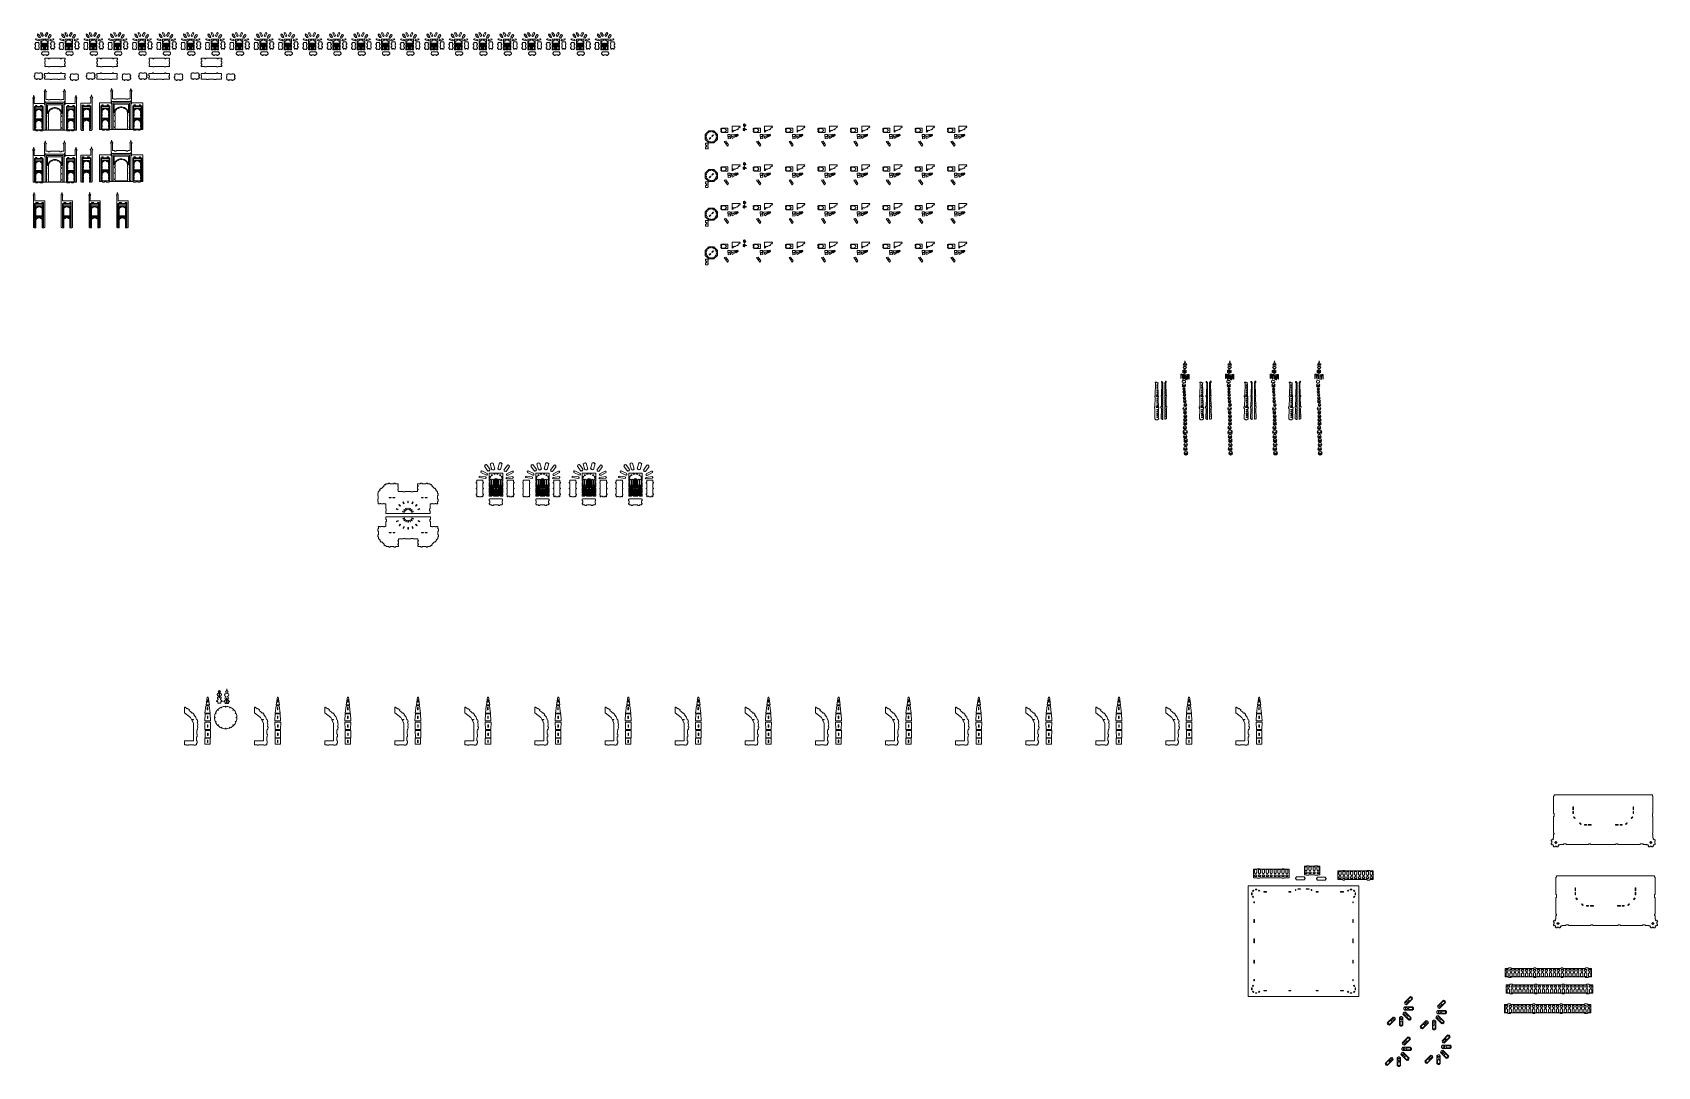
# Model space of a CAD drawing. Header units: millimetres. Extents: x -566 to 8079, y -1523 to 3979.
import ezdxf
from ezdxf.lldxf.tags import DXFTag

# ---------------------------------------------------------------- set-up
doc = ezdxf.new("R2010")
doc.units = ezdxf.units.MM
tags = doc.linetypes.add('CENTER', pattern=[10.16, 6.35, -1.27, 1.27, -1.27]).pattern_tags.tags
tags[10:11] = [DXFTag(74, 4), DXFTag(75, 0), DXFTag(340, '0'), DXFTag(46, 1.0), DXFTag(50, 0.0), DXFTag(44, 0.0), DXFTag(45, 0.0)]
tags[8:9] = [DXFTag(74, 4), DXFTag(75, 0), DXFTag(340, '0'), DXFTag(46, 1.0), DXFTag(50, 0.0), DXFTag(44, 0.0), DXFTag(45, 0.0)]
tags[6:7] = [DXFTag(74, 4), DXFTag(75, 0), DXFTag(340, '0'), DXFTag(46, 1.0), DXFTag(50, 0.0), DXFTag(44, 0.0), DXFTag(45, 0.0)]
tags[4:5] = [DXFTag(74, 4), DXFTag(75, 0), DXFTag(340, '0'), DXFTag(46, 1.0), DXFTag(50, 0.0), DXFTag(44, 0.0), DXFTag(45, 0.0)]

# ---------------------------------------------------------------- blocks, each defined once
blk = doc.blocks.new('DWG4')
at = {"color": 7, "linetype": 'Continuous', "lineweight": 15}
for p, q in [((-529, 862.7), (-523.1, 868.5)), ((-523.1, 868.5), (-521, 866.4)), ((-521, 866.4), (-520.6, 866.8)), ((-520.6, 866.8), (-516.3, 871.4)), ((-516.3, 871.4), (-503.9, 871.4)), ((-503.9, 871.4), (-503.9, 874.4)), ((-503.9, 874.4), (-496.8, 874.4)), ((-496.8, 874.4), (-496.8, 871.4)), ((-496.8, 871.4), (-475.9, 871.4)), ((-475.9, 871.4), (-475.9, 874.4)), ((-475.9, 874.4), (-467.8, 874.4)), ((-467.8, 874.4), (-467.8, 871.4)), ((-467.8, 871.4), (-452.1, 871.4)), ((-452.1, 871.4), (-452.1, 862.9)), ((-349, 862.9), (-349, 871.4)), ((-349, 871.4), (-333.3, 871.4)), ((-333.3, 871.4), (-333.3, 874.4)), ((-333.3, 874.4), (-325.2, 874.4)), ((-325.2, 874.4), (-325.2, 871.4)), ((-325.2, 871.4), (-304.3, 871.4)), ((-304.3, 871.4), (-304.3, 874.4)), ((-304.3, 874.4), (-297.2, 874.4)), ((-297.2, 874.4), (-297.2, 871.4)), ((-297.2, 871.4), (-284.9, 871.4)), ((-284.9, 871.4), (-284.7, 870.9)), ((-284.7, 870.9), (-280.1, 866.4)), ((-280.1, 866.4), (-278, 868.5)), ((-278, 868.5), (-272.1, 862.7)), ((-561.6, 808.7), (-561.6, 820.5)), ((-561.6, 820.5), (-558.6, 820.5)), ((-558.6, 808.7), (-561.6, 808.7)), ((-561.6, 777.5), (-561.6, 790.6)), ((-561.6, 790.6), (-558.6, 790.6)), ((-558.6, 828.9), (-549.3, 838.1)), ((-558.6, 820.5), (-558.6, 828.9)), ((-558.6, 790.6), (-558.6, 808.7)), ((-551.5, 840.2), (-543.3, 848.3)), ((-549.3, 838.1), (-551.5, 840.2)), ((-543.3, 848.3), (-541.2, 846.2)), ((-541.2, 846.2), (-526.9, 860.5)), ((-526.9, 860.5), (-529, 862.7)), ((-500.6, 799.3), (-490.6, 799.3)), ((-500.6, 796.3), (-500.6, 799.3)), ((-490.6, 796.3), (-500.6, 796.3)), ((-490.6, 799.3), (-490.6, 796.3)), ((-480.6, 799.3), (-470.6, 799.3)), ((-480.6, 796.3), (-480.6, 799.3)), ((-470.6, 796.3), (-480.6, 796.3)), ((-470.6, 799.3), (-470.6, 796.3)), ((-452.1, 862.9), (-455.1, 862.9)), ((-455.1, 862.9), (-455.1, 857.4)), ((-455.1, 857.4), (-452.1, 857.4)), ((-452.1, 843.2), (-455.1, 843.2)), ((-455.1, 843.2), (-455.1, 838.8)), ((-455.1, 838.8), (-452.1, 838.8)), ((-452.1, 857.4), (-452.1, 843.2)), ((-452.1, 838.8), (-452.1, 831)), ((-452.1, 831), (-425.8, 831)), ((-425.8, 831), (-425.8, 828)), ((-425.8, 828), (-415.7, 828)), ((-415.7, 828), (-415.7, 831)), ((-415.7, 831), (-385.4, 831)), ((-399.1, 779.5), (-402.1, 779.5)), ((-402.1, 779.5), (-402.1, 770.5)), ((-399.1, 770.5), (-399.1, 779.5)), ((-385.4, 831), (-385.4, 828)), ((-385.4, 828), (-375.3, 828)), ((-375.3, 828), (-375.3, 831)), ((-375.3, 831), (-349, 831)), ((-346, 862.9), (-349, 862.9)), ((-349, 843.2), (-349, 857.4)), ((-349, 857.4), (-346, 857.4)), ((-346, 843.2), (-349, 843.2)), ((-349, 831), (-349, 838.8)), ((-349, 838.8), (-346, 838.8)), ((-346, 857.4), (-346, 862.9)), ((-346, 838.8), (-346, 843.2)), ((-329.3, 799.3), (-319.3, 799.3)), ((-329.3, 796.3), (-329.3, 799.3)), ((-319.3, 796.3), (-329.3, 796.3)), ((-319.3, 799.3), (-319.3, 796.3)), ((-309.3, 799.3), (-299.3, 799.3)), ((-309.3, 796.3), (-309.3, 799.3)), ((-299.3, 796.3), (-309.3, 796.3)), ((-299.3, 799.3), (-299.3, 796.3)), ((-272.1, 862.7), (-274.3, 860.5)), ((-274.3, 860.5), (-259.9, 846.2)), ((-259.9, 846.2), (-257.8, 848.3)), ((-257.8, 848.3), (-249.7, 840.2)), ((-249.7, 840.2), (-251.8, 838.1)), ((-251.8, 838.1), (-242.6, 828.9)), ((-242.6, 828.9), (-242.6, 820.5)), ((-242.6, 820.5), (-239.6, 820.5)), ((-239.6, 808.7), (-242.6, 808.7)), ((-242.6, 808.7), (-242.6, 790.6)), ((-242.6, 790.6), (-239.6, 790.6)), ((-239.6, 820.5), (-239.6, 808.7)), ((-239.6, 790.6), (-239.6, 777.5)), ((-558.6, 777.5), (-561.6, 777.5)), ((-559.1, 767.3), (-559.1, 764.3)), ((-558.6, 767.3), (-559.1, 767.3)), ((-559.1, 764.3), (-550.7, 764.3)), ((-558.6, 767.3), (-558.6, 777.5)), ((-545.2, 767.3), (-550.7, 767.3)), ((-550.7, 764.3), (-550.7, 767.3)), ((-545.2, 767.3), (-545.2, 764.3)), ((-545.2, 764.3), (-531, 764.3)), ((-526.6, 767.3), (-531, 767.3)), ((-531, 764.3), (-531, 767.3)), ((-526.6, 767.3), (-526.6, 764.3)), ((-526.6, 764.3), (-518.8, 764.3)), ((-518.8, 764.3), (-518.8, 738.1)), ((-518.8, 738.1), (-515.8, 738.1)), ((-518.8, 727.9), (-518.8, 712.8)), ((-515.8, 727.9), (-518.8, 727.9)), ((-467.3, 712.8), (-518.8, 712.8)), ((-518, 681.5), (-518, 696.7)), ((-466.5, 696.7), (-518, 696.7)), ((-515.8, 727.9), (-515.8, 738.1)), ((-458.2, 714.3), (-467.3, 714.3)), ((-467.3, 714.3), (-467.3, 712.8)), ((-466.5, 696.7), (-466.5, 695.2)), ((-466.5, 695.2), (-457.4, 695.2)), ((-461.6, 739.7), (-462.8, 736.9)), ((-462.8, 736.9), (-454.4, 733.5)), ((-453.3, 736.2), (-461.6, 739.7)), ((-458.2, 712.8), (-458.2, 714.3)), ((-430.5, 712.8), (-458.2, 712.8)), ((-457.4, 695.2), (-457.4, 696.7)), ((-429.7, 696.7), (-457.4, 696.7)), ((-454.4, 733.5), (-453.3, 736.2)), ((-446.7, 761), (-448.8, 758.9)), ((-448.8, 758.9), (-442.4, 752.5)), ((-440.3, 754.6), (-446.7, 761)), ((-442.4, 752.5), (-440.3, 754.6)), ((-421.8, 714.3), (-430.5, 714.3)), ((-430.5, 714.3), (-430.5, 712.8)), ((-429.7, 696.7), (-429.7, 695.2)), ((-429.7, 695.2), (-421, 695.2)), ((-427.7, 725.6), (-428.8, 722.9)), ((-428.8, 722.9), (-420.7, 719.5)), ((-419.6, 722.3), (-427.7, 725.6)), ((-424.7, 775), (-427.5, 773.9)), ((-427.5, 773.9), (-424, 765.5)), ((-421.2, 766.6), (-424.7, 775)), ((-424, 765.5), (-421.2, 766.6)), ((-420.7, 735), (-422.8, 732.9)), ((-422.8, 732.9), (-416.6, 726.7)), ((-421.8, 712.8), (-421.8, 714.3)), ((-379.3, 712.8), (-421.8, 712.8)), ((-421, 695.2), (-421, 696.7)), ((-378.5, 696.7), (-421, 696.7)), ((-414.5, 728.8), (-420.7, 735)), ((-420.7, 719.5), (-419.6, 722.3)), ((-416.6, 726.7), (-414.5, 728.8)), ((-410.7, 741.1), (-413.4, 739.9)), ((-413.4, 739.9), (-410.1, 731.8)), ((-407.3, 733), (-410.7, 741.1)), ((-410.1, 731.8), (-407.3, 733)), ((-402.1, 770.5), (-399.1, 770.5)), ((-399.1, 742.8), (-402.1, 742.8)), ((-402.1, 742.8), (-402.1, 734)), ((-402.1, 734), (-399.1, 734)), ((-399.1, 734), (-399.1, 742.8)), ((-390.5, 741.1), (-393.8, 733)), ((-393.8, 733), (-391.1, 731.8)), ((-391.1, 731.8), (-387.7, 739.9)), ((-387.7, 739.9), (-390.5, 741.1)), ((-380.4, 735), (-386.6, 728.8)), ((-386.6, 728.8), (-384.5, 726.7)), ((-384.5, 726.7), (-378.3, 732.9)), ((-373.4, 725.6), (-381.5, 722.3)), ((-381.5, 722.3), (-380.4, 719.5)), ((-378.3, 732.9), (-380.4, 735)), ((-380.4, 719.5), (-372.3, 722.9)), ((-376.4, 775), (-379.9, 766.6)), ((-379.9, 766.6), (-377.1, 765.5)), ((-370.6, 714.3), (-379.3, 714.3)), ((-379.3, 714.3), (-379.3, 712.8)), ((-378.5, 696.7), (-378.5, 695.2)), ((-378.5, 695.2), (-369.8, 695.2)), ((-377.1, 765.5), (-373.6, 773.9)), ((-373.6, 773.9), (-376.4, 775)), ((-372.3, 722.9), (-373.4, 725.6)), ((-370.6, 712.8), (-370.6, 714.3)), ((-342.9, 712.8), (-370.6, 712.8)), ((-369.8, 695.2), (-369.8, 696.7)), ((-342.1, 696.7), (-369.8, 696.7)), ((-354.4, 761), (-360.8, 754.6)), ((-360.8, 754.6), (-358.7, 752.5)), ((-358.7, 752.5), (-352.3, 758.9)), ((-352.3, 758.9), (-354.4, 761)), ((-339.5, 739.7), (-347.9, 736.2)), ((-347.9, 736.2), (-346.7, 733.5)), ((-346.7, 733.5), (-338.3, 736.9)), ((-333.8, 714.3), (-342.9, 714.3)), ((-342.9, 714.3), (-342.9, 712.8)), ((-342.1, 696.7), (-342.1, 695.2)), ((-342.1, 695.2), (-333, 695.2)), ((-338.3, 736.9), (-339.5, 739.7)), ((-333.8, 712.8), (-333.8, 714.3)), ((-282.3, 712.8), (-333.8, 712.8)), ((-333, 695.2), (-333, 696.7)), ((-281.5, 696.7), (-333, 696.7)), ((-285.3, 738.1), (-282.3, 738.1)), ((-285.3, 738.1), (-285.3, 727.9)), ((-282.3, 727.9), (-285.3, 727.9)), ((-282.3, 764.3), (-274.5, 764.3)), ((-282.3, 738.1), (-282.3, 764.3)), ((-282.3, 712.8), (-282.3, 727.9)), ((-281.5, 696.7), (-281.5, 681.5)), ((-270.1, 767.3), (-274.5, 767.3)), ((-274.5, 764.3), (-274.5, 767.3)), ((-270.1, 767.3), (-270.1, 764.3)), ((-270.1, 764.3), (-256, 764.3)), ((-250.5, 767.3), (-256, 767.3)), ((-256, 764.3), (-256, 767.3)), ((-250.5, 767.3), (-250.5, 764.3)), ((-250.5, 764.3), (-242, 764.3)), ((-239.6, 777.5), (-242.6, 777.5)), ((-242.6, 777.5), (-242.6, 767.3)), ((-242, 767.3), (-242.6, 767.3)), ((-242, 764.3), (-242, 767.3)), ((-560.7, 632), (-560.7, 618.9)), ((-557.7, 632), (-560.7, 632)), ((-560.7, 618.9), (-557.7, 618.9)), ((-558.3, 642.1), (-558.3, 645.1)), ((-558.3, 645.1), (-549.8, 645.1)), ((-557.7, 642.1), (-558.3, 642.1)), ((-557.7, 642.1), (-557.7, 632)), ((-557.7, 618.9), (-557.7, 600.7)), ((-549.8, 645.1), (-549.8, 642.1)), ((-544.3, 642.1), (-549.8, 642.1)), ((-544.3, 642.1), (-544.3, 645.1)), ((-544.3, 645.1), (-530.2, 645.1)), ((-530.2, 645.1), (-530.2, 642.1)), ((-525.8, 642.1), (-530.2, 642.1)), ((-525.8, 642.1), (-525.8, 645.1)), ((-525.8, 645.1), (-518, 645.1)), ((-515, 681.5), (-518, 681.5)), ((-518, 645.1), (-518, 671.4)), ((-518, 671.4), (-515, 671.4)), ((-515, 681.5), (-515, 671.4)), ((-489.8, 613.2), (-499.8, 613.2)), ((-499.8, 613.2), (-499.8, 610.2)), ((-499.8, 610.2), (-489.8, 610.2)), ((-489.8, 610.2), (-489.8, 613.2)), ((-479.8, 613.2), (-479.8, 610.2)), ((-469.8, 613.2), (-479.8, 613.2)), ((-479.8, 610.2), (-469.8, 610.2)), ((-469.8, 610.2), (-469.8, 613.2)), ((-453.6, 676), (-462, 672.5)), ((-462, 672.5), (-460.8, 669.8)), ((-460.8, 669.8), (-452.4, 673.2)), ((-452.4, 673.2), (-453.6, 676)), ((-441.6, 657), (-448, 650.6)), ((-448, 650.6), (-445.9, 648.4)), ((-445.9, 648.4), (-439.5, 654.8)), ((-439.5, 654.8), (-441.6, 657)), ((-419.9, 689.9), (-428, 686.6)), ((-428, 686.6), (-426.9, 683.8)), ((-426.9, 683.8), (-418.8, 687.2)), ((-423.2, 644), (-426.7, 635.6)), ((-426.7, 635.6), (-423.9, 634.5)), ((-423.9, 634.5), (-420.4, 642.8)), ((-420.4, 642.8), (-423.2, 644)), ((-415.8, 682.7), (-422, 676.5)), ((-422, 676.5), (-419.9, 674.4)), ((-418.8, 687.2), (-419.9, 689.9)), ((-419.9, 674.4), (-413.7, 680.6)), ((-413.7, 680.6), (-415.8, 682.7)), ((-409.2, 677.7), (-412.6, 669.6)), ((-412.6, 669.6), (-409.8, 668.4)), ((-409.8, 668.4), (-406.5, 676.5)), ((-406.5, 676.5), (-409.2, 677.7)), ((-398.2, 675.5), (-401.2, 675.5)), ((-401.2, 675.5), (-401.2, 666.7)), ((-401.2, 666.7), (-398.2, 666.7)), ((-398.2, 639), (-401.2, 639)), ((-401.2, 639), (-401.2, 629.9)), ((-401.2, 629.9), (-398.2, 629.9)), ((-398.2, 666.7), (-398.2, 675.5)), ((-398.2, 629.9), (-398.2, 639)), ((-390.2, 677.7), (-393, 676.5)), ((-393, 676.5), (-389.6, 668.4)), ((-386.9, 669.6), (-390.2, 677.7)), ((-389.6, 668.4), (-386.9, 669.6)), ((-383.7, 682.7), (-385.8, 680.6)), ((-385.8, 680.6), (-379.6, 674.4)), ((-377.5, 676.5), (-383.7, 682.7)), ((-379.6, 689.9), (-380.7, 687.2)), ((-380.7, 687.2), (-372.6, 683.8)), ((-371.5, 686.6), (-379.6, 689.9)), ((-379.6, 674.4), (-377.5, 676.5)), ((-376.3, 644), (-379.1, 642.8)), ((-379.1, 642.8), (-375.6, 634.5)), ((-372.8, 635.6), (-376.3, 644)), ((-375.6, 634.5), (-372.8, 635.6)), ((-372.6, 683.8), (-371.5, 686.6)), ((-357.9, 657), (-360, 654.8)), ((-360, 654.8), (-353.6, 648.4)), ((-351.5, 650.6), (-357.9, 657)), ((-353.6, 648.4), (-351.5, 650.6)), ((-345.9, 676), (-347, 673.2)), ((-347, 673.2), (-338.7, 669.8)), ((-337.5, 672.5), (-345.9, 676)), ((-338.7, 669.8), (-337.5, 672.5)), ((-318.5, 613.2), (-328.5, 613.2)), ((-328.5, 613.2), (-328.5, 610.2)), ((-328.5, 610.2), (-318.5, 610.2)), ((-318.5, 610.2), (-318.5, 613.2)), ((-308.5, 613.2), (-308.5, 610.2)), ((-298.5, 613.2), (-308.5, 613.2)), ((-308.5, 610.2), (-298.5, 610.2)), ((-298.5, 610.2), (-298.5, 613.2)), ((-281.5, 681.5), (-284.5, 681.5)), ((-284.5, 671.4), (-284.5, 681.5)), ((-284.5, 671.4), (-281.5, 671.4)), ((-281.5, 671.4), (-281.5, 645.1)), ((-281.5, 645.1), (-273.7, 645.1)), ((-273.7, 645.1), (-273.7, 642.1)), ((-269.3, 642.1), (-273.7, 642.1)), ((-269.3, 642.1), (-269.3, 645.1)), ((-269.3, 645.1), (-255.1, 645.1)), ((-255.1, 645.1), (-255.1, 642.1)), ((-249.6, 642.1), (-255.1, 642.1)), ((-249.6, 642.1), (-249.6, 645.1)), ((-249.6, 645.1), (-241.2, 645.1)), ((-241.2, 642.1), (-241.7, 642.1)), ((-241.7, 632), (-241.7, 642.1)), ((-238.7, 632), (-241.7, 632)), ((-241.7, 618.9), (-238.7, 618.9)), ((-241.7, 600.7), (-241.7, 618.9)), ((-241.2, 645.1), (-241.2, 642.1)), ((-238.7, 618.9), (-238.7, 632)), ((-560.7, 600.7), (-560.7, 589)), ((-557.7, 600.7), (-560.7, 600.7)), ((-560.7, 589), (-557.7, 589)), ((-557.7, 589), (-557.7, 580.6)), ((-557.7, 580.6), (-548.5, 571.4)), ((-548.5, 571.4), (-550.6, 569.3)), ((-550.6, 569.3), (-542.5, 561.1)), ((-542.5, 561.1), (-540.4, 563.3)), ((-540.4, 563.3), (-526, 548.9)), ((-526, 548.9), (-528.2, 546.8)), ((-528.2, 546.8), (-522.3, 541)), ((-522.3, 541), (-520.2, 543.1)), ((-520.2, 543.1), (-519.8, 542.7)), ((-519.8, 542.7), (-515.4, 538.1)), ((-515.4, 538.1), (-503.1, 538.1)), ((-503.1, 538.1), (-503.1, 535.1)), ((-503.1, 535.1), (-496, 535.1)), ((-496, 538.1), (-475.1, 538.1)), ((-496, 535.1), (-496, 538.1)), ((-475.1, 538.1), (-475.1, 535.1)), ((-475.1, 535.1), (-467, 535.1)), ((-467, 538.1), (-451.3, 538.1)), ((-467, 535.1), (-467, 538.1)), ((-454.3, 570.6), (-451.3, 570.6)), ((-454.3, 566.3), (-454.3, 570.6)), ((-451.3, 566.3), (-454.3, 566.3)), ((-454.3, 552.1), (-451.3, 552.1)), ((-454.3, 546.6), (-454.3, 552.1)), ((-451.3, 546.6), (-454.3, 546.6)), ((-451.3, 578.4), (-425, 578.4)), ((-451.3, 570.6), (-451.3, 578.4)), ((-451.3, 552.1), (-451.3, 566.3)), ((-451.3, 538.1), (-451.3, 546.6)), ((-425, 581.4), (-414.9, 581.4)), ((-425, 578.4), (-425, 581.4)), ((-414.9, 581.4), (-414.9, 578.4)), ((-414.9, 578.4), (-384.6, 578.4)), ((-384.6, 581.4), (-374.5, 581.4)), ((-384.6, 578.4), (-384.6, 581.4)), ((-374.5, 581.4), (-374.5, 578.4)), ((-374.5, 578.4), (-348.2, 578.4)), ((-348.2, 578.4), (-348.2, 570.6)), ((-348.2, 570.6), (-345.2, 570.6)), ((-348.2, 566.3), (-348.2, 552.1)), ((-345.2, 566.3), (-348.2, 566.3)), ((-348.2, 552.1), (-345.2, 552.1)), ((-348.2, 546.6), (-348.2, 538.1)), ((-345.2, 546.6), (-348.2, 546.6)), ((-348.2, 538.1), (-332.5, 538.1)), ((-345.2, 570.6), (-345.2, 566.3)), ((-345.2, 552.1), (-345.2, 546.6)), ((-332.5, 538.1), (-332.5, 535.1)), ((-332.5, 535.1), (-324.4, 535.1)), ((-324.4, 538.1), (-303.5, 538.1)), ((-324.4, 535.1), (-324.4, 538.1)), ((-303.5, 538.1), (-303.5, 535.1)), ((-303.5, 535.1), (-296.4, 535.1)), ((-296.4, 538.1), (-284, 538.1)), ((-296.4, 535.1), (-296.4, 538.1)), ((-284, 538.1), (-283.8, 538.5)), ((-283.8, 538.5), (-279.3, 543.1)), ((-279.3, 543.1), (-277.2, 541)), ((-277.2, 541), (-271.3, 546.8)), ((-273.4, 548.9), (-259.1, 563.3)), ((-271.3, 546.8), (-273.4, 548.9)), ((-259.1, 563.3), (-257, 561.1)), ((-257, 561.1), (-248.8, 569.3)), ((-251, 571.4), (-241.7, 580.6)), ((-248.8, 569.3), (-251, 571.4)), ((-238.7, 600.7), (-241.7, 600.7)), ((-241.7, 580.6), (-241.7, 589)), ((-241.7, 589), (-238.7, 589)), ((-238.7, 589), (-238.7, 600.7))]:
    blk.add_line(p, q, dxfattribs=at)
blk = doc.blocks.new('DWG5')
at = {"color": 7, "linetype": 'Continuous', "lineweight": 15}
for p, q in [((248.7, 346.1), (251.4, 351)), ((251.4, 344.7), (248.7, 346.1)), ((254, 349.6), (251.4, 351)), ((254.9, 351.2), (254, 349.6)), ((283.8, 335.7), (254.9, 351.2)), ((271.8, 378.7), (268.6, 376.4)), ((287.6, 349.7), (268.6, 376.4)), ((270.1, 381.1), (275.6, 385.1)), ((271.8, 378.7), (270.1, 381.1)), ((277.3, 382.6), (275.6, 385.1)), ((279.7, 384.3), (277.3, 382.6)), ((298.7, 357.6), (279.7, 384.3)), ((290.8, 352), (287.6, 349.7)), ((290.8, 352), (292.6, 349.5)), ((298.1, 353.4), (292.6, 349.5)), ((298.7, 357.6), (296.3, 355.9)), ((296.3, 355.9), (298.1, 353.4)), ((304.9, 388.9), (299.8, 387.4)), ((308.7, 355.9), (299.8, 387.4)), ((304.1, 391.8), (310.8, 393.6)), ((304.9, 388.9), (304.1, 391.8)), ((313.8, 357.3), (308.7, 355.9)), ((311.6, 390.7), (310.8, 393.6)), ((315.4, 391.8), (311.6, 390.7)), ((313.8, 357.3), (314.6, 354.4)), ((321.2, 356.3), (314.6, 354.4)), ((324.3, 360.2), (315.4, 391.8)), ((324.3, 360.2), (320.4, 359.1)), ((320.4, 359.1), (321.2, 356.3)), ((339.2, 361.6), (348.1, 393.2)), ((343.1, 360.6), (339.2, 361.6)), ((343.1, 360.6), (342.3, 357.7)), ((348.9, 355.8), (342.3, 357.7)), ((351.9, 392.2), (348.1, 393.2)), ((349.8, 358.7), (348.9, 355.8)), ((354.8, 357.3), (349.8, 358.7)), ((351.9, 392.2), (352.7, 395)), ((352.7, 395), (359.4, 393.2)), ((354.8, 357.3), (363.7, 388.9)), ((358.6, 390.3), (359.4, 393.2)), ((363.7, 388.9), (358.6, 390.3)), ((372.5, 355), (391.5, 381.7)), ((374.9, 353.3), (372.5, 355)), ((374.9, 353.3), (373.1, 350.8)), ((378.7, 346.9), (373.1, 350.8)), ((380.4, 349.4), (378.7, 346.9)), ((383.6, 347.1), (380.4, 349.4)), ((383.6, 347.1), (402.6, 373.8)), ((387.4, 334.2), (416.3, 349.7)), ((393.9, 380), (391.5, 381.7)), ((393.9, 380), (395.6, 382.5)), ((395.6, 382.5), (401.1, 378.5)), ((399.4, 376.1), (401.1, 378.5)), ((402.6, 373.8), (399.4, 376.1)), ((417.2, 348.1), (416.3, 349.7)), ((417.2, 348.1), (419.8, 349.5)), ((419.8, 349.5), (422.5, 344.5)), ((496, 346.1), (498.6, 351)), ((498.6, 344.7), (496, 346.1)), ((501.3, 349.6), (498.6, 351)), ((502.1, 351.2), (501.3, 349.6)), ((531, 335.7), (502.1, 351.2)), ((519.1, 378.7), (515.8, 376.4)), ((534.9, 349.7), (515.8, 376.4)), ((517.3, 381.1), (522.8, 385.1)), ((519.1, 378.7), (517.3, 381.1)), ((524.6, 382.6), (522.8, 385.1)), ((526.9, 384.3), (524.6, 382.6)), ((546, 357.6), (526.9, 384.3)), ((538.1, 352), (534.9, 349.7)), ((538.1, 352), (539.8, 349.5)), ((545.3, 353.4), (539.8, 349.5)), ((546, 357.6), (543.6, 355.9)), ((543.6, 355.9), (545.3, 353.4)), ((552.2, 388.9), (547.1, 387.4)), ((555.9, 355.9), (547.1, 387.4)), ((551.4, 391.8), (558, 393.6)), ((552.2, 388.9), (551.4, 391.8)), ((561, 357.3), (555.9, 355.9)), ((558.8, 390.7), (558, 393.6)), ((562.7, 391.8), (558.8, 390.7)), ((561, 357.3), (561.8, 354.4)), ((568.5, 356.3), (561.8, 354.4)), ((571.5, 360.2), (562.7, 391.8)), ((571.5, 360.2), (567.7, 359.1)), ((567.7, 359.1), (568.5, 356.3)), ((586.5, 361.6), (595.4, 393.2)), ((590.3, 360.6), (586.5, 361.6)), ((590.3, 360.6), (589.5, 357.7)), ((596.2, 355.8), (589.5, 357.7)), ((599.2, 392.2), (595.4, 393.2)), ((597, 358.7), (596.2, 355.8)), ((602.1, 357.3), (597, 358.7)), ((599.2, 392.2), (600, 395)), ((600, 395), (606.7, 393.2)), ((602.1, 357.3), (610.9, 388.9)), ((605.9, 390.3), (606.7, 393.2)), ((610.9, 388.9), (605.9, 390.3)), ((619.8, 355), (638.8, 381.7)), ((622.1, 353.3), (619.8, 355)), ((622.1, 353.3), (620.4, 350.8)), ((625.9, 346.9), (620.4, 350.8)), ((627.7, 349.4), (625.9, 346.9)), ((630.9, 347.1), (627.7, 349.4)), ((630.9, 347.1), (649.9, 373.8)), ((634.7, 334.2), (663.6, 349.7)), ((641.2, 380), (638.8, 381.7)), ((641.2, 380), (642.9, 382.5)), ((642.9, 382.5), (648.4, 378.5)), ((646.7, 376.1), (648.4, 378.5)), ((649.9, 373.8), (646.7, 376.1)), ((664.5, 348.1), (663.6, 349.7)), ((664.5, 348.1), (667.1, 349.5)), ((667.1, 349.5), (669.7, 344.5)), ((743.2, 346.1), (745.9, 351)), ((745.9, 344.7), (743.2, 346.1)), ((748.5, 349.6), (745.9, 351)), ((749.4, 351.2), (748.5, 349.6)), ((778.3, 335.7), (749.4, 351.2)), ((766.3, 378.7), (763.1, 376.4)), ((782.1, 349.7), (763.1, 376.4)), ((764.6, 381.1), (770.1, 385.1)), ((766.3, 378.7), (764.6, 381.1)), ((771.8, 382.6), (770.1, 385.1)), ((774.2, 384.3), (771.8, 382.6)), ((793.2, 357.6), (774.2, 384.3)), ((785.3, 352), (782.1, 349.7)), ((785.3, 352), (787.1, 349.5)), ((792.6, 353.4), (787.1, 349.5)), ((793.2, 357.6), (790.8, 355.9)), ((790.8, 355.9), (792.6, 353.4)), ((799.4, 388.9), (794.4, 387.4)), ((803.2, 355.9), (794.4, 387.4)), ((798.6, 391.8), (805.3, 393.6)), ((799.4, 388.9), (798.6, 391.8)), ((808.3, 357.3), (803.2, 355.9)), ((806.1, 390.7), (805.3, 393.6)), ((809.9, 391.8), (806.1, 390.7)), ((808.3, 357.3), (809.1, 354.4)), ((815.8, 356.3), (809.1, 354.4)), ((818.8, 360.2), (809.9, 391.8)), ((818.8, 360.2), (815, 359.1)), ((815, 359.1), (815.8, 356.3)), ((833.8, 361.6), (842.6, 393.2)), ((837.6, 360.6), (833.8, 361.6)), ((837.6, 360.6), (836.8, 357.7)), ((843.5, 355.8), (836.8, 357.7)), ((846.4, 392.2), (842.6, 393.2)), ((844.3, 358.7), (843.5, 355.8)), ((849.3, 357.3), (844.3, 358.7)), ((846.4, 392.2), (847.3, 395)), ((847.3, 395), (853.9, 393.2)), ((849.3, 357.3), (858.2, 388.9)), ((853.1, 390.3), (853.9, 393.2)), ((858.2, 388.9), (853.1, 390.3)), ((867, 355), (886, 381.7)), ((869.4, 353.3), (867, 355)), ((869.4, 353.3), (867.7, 350.8)), ((873.2, 346.9), (867.7, 350.8)), ((874.9, 349.4), (873.2, 346.9)), ((878.1, 347.1), (874.9, 349.4)), ((878.1, 347.1), (897.1, 373.8)), ((881.9, 334.2), (910.9, 349.7)), ((888.4, 380), (886, 381.7)), ((888.4, 380), (890.2, 382.5)), ((890.2, 382.5), (895.7, 378.5)), ((893.9, 376.1), (895.7, 378.5)), ((897.1, 373.8), (893.9, 376.1)), ((911.7, 348.1), (910.9, 349.7)), ((911.7, 348.1), (914.4, 349.5)), ((914.4, 349.5), (917, 344.5)), ((990.5, 346.1), (993.1, 351)), ((993.1, 344.7), (990.5, 346.1)), ((995.8, 349.6), (993.1, 351)), ((996.6, 351.2), (995.8, 349.6)), ((1025.6, 335.7), (996.6, 351.2)), ((1013.6, 378.7), (1010.4, 376.4)), ((1029.4, 349.7), (1010.4, 376.4)), ((1011.8, 381.1), (1017.3, 385.1)), ((1013.6, 378.7), (1011.8, 381.1)), ((1019.1, 382.6), (1017.3, 385.1)), ((1021.5, 384.3), (1019.1, 382.6)), ((1040.5, 357.6), (1021.5, 384.3)), ((1032.6, 352), (1029.4, 349.7)), ((1032.6, 352), (1034.3, 349.5)), ((1039.8, 353.4), (1034.3, 349.5)), ((1040.5, 357.6), (1038.1, 355.9)), ((1038.1, 355.9), (1039.8, 353.4)), ((1046.7, 388.9), (1041.6, 387.4)), ((1050.5, 355.9), (1041.6, 387.4)), ((1045.9, 391.8), (1052.6, 393.6)), ((1046.7, 388.9), (1045.9, 391.8)), ((1055.5, 357.3), (1050.5, 355.9)), ((1053.4, 390.7), (1052.6, 393.6)), ((1057.2, 391.8), (1053.4, 390.7)), ((1055.5, 357.3), (1056.3, 354.4)), ((1063, 356.3), (1056.3, 354.4)), ((1066, 360.2), (1057.2, 391.8)), ((1066, 360.2), (1062.2, 359.1)), ((1062.2, 359.1), (1063, 356.3)), ((1081, 361.6), (1089.9, 393.2)), ((1084.9, 360.6), (1081, 361.6)), ((1084.9, 360.6), (1084, 357.7)), ((1090.7, 355.8), (1084, 357.7)), ((1093.7, 392.2), (1089.9, 393.2)), ((1091.5, 358.7), (1090.7, 355.8)), ((1096.6, 357.3), (1091.5, 358.7)), ((1093.7, 392.2), (1094.5, 395)), ((1094.5, 395), (1101.2, 393.2)), ((1096.6, 357.3), (1105.5, 388.9)), ((1100.4, 390.3), (1101.2, 393.2)), ((1105.5, 388.9), (1100.4, 390.3)), ((1114.3, 355), (1133.3, 381.7)), ((1116.7, 353.3), (1114.3, 355)), ((1116.7, 353.3), (1114.9, 350.8)), ((1120.4, 346.9), (1114.9, 350.8)), ((1122.2, 349.4), (1120.4, 346.9)), ((1125.4, 347.1), (1122.2, 349.4)), ((1125.4, 347.1), (1144.4, 373.8)), ((1129.2, 334.2), (1158.1, 349.7)), ((1135.7, 380), (1133.3, 381.7)), ((1135.7, 380), (1137.4, 382.5)), ((1137.4, 382.5), (1142.9, 378.5)), ((1141.2, 376.1), (1142.9, 378.5)), ((1144.4, 373.8), (1141.2, 376.1)), ((1159, 348.1), (1158.1, 349.7)), ((1159, 348.1), (1161.6, 349.5)), ((1161.6, 349.5), (1164.3, 344.5)), ((225, 285), (225, 290.6)), ((228, 290.6), (225, 290.6)), ((228, 285), (225, 285)), ((260.8, 300.6), (228, 300.6)), ((228, 300.6), (228, 290.6)), ((228, 285), (228, 258.5)), ((239.5, 316.3), (240.1, 320.8)), ((242.5, 315.9), (239.5, 316.3)), ((243.1, 320.4), (240.1, 320.8)), ((242.5, 315.9), (242.3, 314.4)), ((274.8, 310.1), (242.3, 314.4)), ((243.3, 322.3), (243.1, 320.4)), ((275.8, 318), (243.3, 322.3)), ((251.4, 344.7), (250.2, 342.5)), ((279.2, 327.1), (250.2, 342.5)), ((260.8, 290.6), (260.8, 300.6)), ((260.8, 290.6), (263.8, 290.6)), ((260.8, 285), (263.8, 285)), ((260.8, 258.5), (260.8, 285)), ((263.8, 290.6), (263.8, 285)), ((275, 311.7), (274.8, 310.1)), ((275, 311.7), (278, 311.3)), ((275.8, 318), (275.6, 316.2)), ((275.6, 316.2), (278.6, 315.8)), ((278.6, 315.8), (278, 311.3)), ((280.3, 329.2), (279.2, 327.1)), ((280.3, 329.2), (282.9, 327.8)), ((283.8, 335.7), (282.9, 334.1)), ((282.9, 334.1), (285.6, 332.7)), ((285.6, 332.7), (282.9, 327.8)), ((294.4, 338.8), (294.4, 295.1)), ((366, 338.8), (294.4, 338.8)), ((294.4, 295.1), (297.4, 295.1)), ((294.4, 289.4), (294.4, 263)), ((297.4, 289.4), (294.4, 289.4)), ((294.4, 263), (297.4, 263)), ((294.6, 307.1), (295.2, 311.5)), ((297.6, 306.7), (294.6, 307.1)), ((295.2, 311.5), (298.2, 311.2)), ((297, 316.7), (299.6, 321.7)), ((299.6, 315.3), (297, 316.7)), ((297.4, 295.1), (297.4, 289.4)), ((297.4, 263), (297.4, 259.1)), ((298.2, 311.2), (297.6, 306.7)), ((302.9, 272.6), (298.5, 272.6)), ((298.5, 272.6), (298.5, 256.2)), ((298.7, 301.5), (298.7, 274.6)), ((298.7, 274.6), (306.7, 274.6)), ((299.6, 321.7), (302.3, 320.3)), ((302.3, 320.3), (299.6, 315.3)), ((302.9, 256.2), (302.9, 272.6)), ((308.7, 272.6), (304.4, 272.6)), ((304.4, 272.6), (304.4, 256.2)), ((304.7, 326.8), (310.2, 330.7)), ((306.5, 324.3), (304.7, 326.8)), ((312, 328.2), (306.5, 324.3)), ((306.7, 274.6), (306.7, 301.5)), ((308.7, 301.5), (308.7, 274.6)), ((308.7, 274.6), (316.7, 274.6)), ((308.7, 256.2), (308.7, 272.6)), ((310.2, 330.7), (312, 328.2)), ((350.1, 272.6), (310.3, 272.6)), ((310.3, 272.6), (310.3, 219.3)), ((315.1, 219.3), (315.1, 267.8)), ((315.1, 267.8), (345.3, 267.8)), ((316.7, 274.6), (316.7, 301.5)), ((343, 265.9), (317.3, 265.9)), ((317.3, 265.9), (317.3, 261.3)), ((317.3, 261.3), (343, 261.3)), ((343, 259.5), (317.3, 259.5)), ((317.3, 259.5), (317.3, 243.8)), ((318.6, 297.7), (318.6, 274.6)), ((318.6, 274.6), (341.8, 274.6)), ((318.8, 334.3), (325.5, 336.2)), ((319.6, 331.4), (318.8, 334.3)), ((321.3, 295.4), (319.3, 295.4)), ((319.3, 295.4), (319.3, 292.6)), ((319.3, 292.6), (321.3, 292.6)), ((321.3, 292), (319.3, 292)), ((319.3, 292), (319.3, 289.2)), ((319.3, 289.2), (321.3, 289.2)), ((321.3, 288.7), (319.3, 288.7)), ((319.3, 288.7), (319.3, 285.9)), ((319.3, 285.9), (321.3, 285.9)), ((321.3, 285.4), (319.3, 285.4)), ((319.3, 285.4), (319.3, 282.6)), ((319.3, 282.6), (321.3, 282.6)), ((319.3, 282), (319.3, 279.2)), ((321.3, 282), (319.3, 282)), ((319.3, 279.2), (321.3, 279.2)), ((319.3, 278.7), (319.3, 275.9)), ((321.3, 278.7), (319.3, 278.7)), ((319.3, 275.9), (321.3, 275.9)), ((326.3, 333.3), (319.6, 331.4)), ((320.1, 296.9), (321.3, 296.9)), ((321.3, 299.7), (320.4, 299.7)), ((321.3, 296.9), (321.3, 299.7)), ((321.3, 292.6), (321.3, 295.4)), ((321.3, 289.2), (321.3, 292)), ((321.3, 285.9), (321.3, 288.7)), ((321.3, 282.6), (321.3, 285.4)), ((321.3, 279.2), (321.3, 282)), ((321.3, 275.9), (321.3, 278.7)), ((321.8, 302.3), (321.8, 300.2)), ((321.8, 300.2), (323.8, 300.2)), ((323.8, 299.7), (321.8, 299.7)), ((321.8, 299.7), (321.8, 296.9)), ((321.8, 296.9), (323.8, 296.9)), ((323.8, 295.4), (321.8, 295.4)), ((321.8, 295.4), (321.8, 292.6)), ((321.8, 292.6), (323.8, 292.6)), ((323.8, 292), (321.8, 292)), ((321.8, 292), (321.8, 289.2)), ((321.8, 289.2), (323.8, 289.2)), ((321.8, 288.7), (321.8, 285.9)), ((323.8, 288.7), (321.8, 288.7)), ((321.8, 285.9), (323.8, 285.9)), ((321.8, 285.4), (321.8, 282.6)), ((323.8, 285.4), (321.8, 285.4)), ((321.8, 282.6), (323.8, 282.6)), ((323.8, 282), (321.8, 282)), ((321.8, 282), (321.8, 279.2)), ((321.8, 279.2), (323.8, 279.2)), ((321.8, 278.7), (321.8, 275.9)), ((323.8, 278.7), (321.8, 278.7)), ((321.8, 275.9), (323.8, 275.9)), ((323.8, 303), (322.5, 303)), ((323.8, 300.2), (323.8, 303)), ((323.8, 296.9), (323.8, 299.7)), ((323.8, 292.6), (323.8, 295.4)), ((323.8, 289.2), (323.8, 292)), ((323.8, 285.9), (323.8, 288.7)), ((323.8, 282.6), (323.8, 285.4)), ((323.8, 279.2), (323.8, 282)), ((323.8, 275.9), (323.8, 278.7)), ((327.5, 284.8), (325.3, 284.8)), ((325.3, 284.8), (325.3, 282.1)), ((325.3, 282.1), (327.5, 282.1)), ((325.3, 281.7), (325.3, 279)), ((327.5, 281.7), (325.3, 281.7)), ((325.3, 279), (327.5, 279)), ((325.3, 278.7), (325.3, 275.9)), ((327.5, 278.7), (325.3, 278.7)), ((325.3, 275.9), (327.5, 275.9)), ((325.4, 305.6), (325.4, 302.8)), ((327.4, 305.6), (325.4, 305.6)), ((325.4, 302.8), (327.4, 302.8)), ((325.4, 302.2), (325.4, 299.5)), ((327.4, 302.2), (325.4, 302.2)), ((325.4, 299.5), (327.4, 299.5)), ((327.4, 297.9), (325.4, 297.9)), ((325.4, 297.9), (325.4, 296.1)), ((325.4, 296.1), (327.4, 296.1)), ((325.4, 295.6), (325.4, 292.8)), ((327.4, 295.6), (325.4, 295.6)), ((325.4, 292.8), (327.4, 292.8)), ((325.4, 292.2), (325.4, 289.5)), ((327.4, 292.2), (325.4, 292.2)), ((325.4, 289.5), (327.4, 289.5)), ((327.4, 288.9), (325.4, 288.9)), ((325.4, 288.9), (325.4, 286.1)), ((325.4, 286.1), (327.4, 286.1)), ((325.5, 336.2), (326.3, 333.3)), ((327.4, 302.8), (327.4, 305.6)), ((327.4, 299.5), (327.4, 302.2)), ((327.4, 296.1), (327.4, 297.9)), ((327.4, 292.8), (327.4, 295.6)), ((327.4, 289.5), (327.4, 292.2)), ((327.4, 286.1), (327.4, 288.9)), ((327.5, 282.1), (327.5, 284.8)), ((327.5, 279), (327.5, 281.7)), ((327.5, 275.9), (327.5, 278.7)), ((329.9, 308), (327.9, 306.9)), ((327.9, 306.9), (327.9, 305.9)), ((327.9, 305.9), (329.9, 305.9)), ((327.9, 305.6), (327.9, 302.8)), ((329.9, 305.6), (327.9, 305.6)), ((327.9, 302.8), (329.9, 302.8)), ((327.9, 302.2), (327.9, 299.5)), ((329.9, 302.2), (327.9, 302.2)), ((327.9, 299.5), (329.9, 299.5)), ((327.9, 297.9), (327.9, 296.1)), ((329.9, 297.9), (327.9, 297.9)), ((327.9, 296.1), (329.9, 296.1)), ((327.9, 295.6), (327.9, 292.8)), ((329.9, 295.6), (327.9, 295.6)), ((327.9, 292.8), (329.9, 292.8)), ((327.9, 292.2), (327.9, 289.5)), ((329.9, 292.2), (327.9, 292.2)), ((327.9, 289.5), (329.9, 289.5)), ((327.9, 288.9), (327.9, 286.1)), ((329.9, 288.9), (327.9, 288.9)), ((327.9, 286.1), (329.9, 286.1)), ((328, 284.8), (328, 282.1)), ((332.4, 284.8), (328, 284.8)), ((328, 282.1), (332.4, 282.1)), ((328, 281.7), (328, 279)), ((332.4, 281.7), (328, 281.7)), ((328, 279), (332.4, 279)), ((328, 278.7), (328, 275.9)), ((332.4, 278.7), (328, 278.7)), ((328, 275.9), (332.4, 275.9)), ((329.9, 305.9), (329.9, 308)), ((329.9, 302.8), (329.9, 305.6)), ((329.9, 299.5), (329.9, 302.2)), ((329.9, 296.1), (329.9, 297.9)), ((329.9, 292.8), (329.9, 295.6)), ((329.9, 289.5), (329.9, 292.2)), ((329.9, 286.1), (329.9, 288.9)), ((330.5, 308), (330.5, 305.9)), ((332.5, 306.9), (330.5, 308)), ((330.5, 305.9), (332.5, 305.9)), ((332.5, 305.6), (330.5, 305.6)), ((330.5, 305.6), (330.5, 302.8)), ((330.5, 302.8), (332.5, 302.8)), ((330.5, 302.2), (330.5, 299.5)), ((332.5, 302.2), (330.5, 302.2)), ((330.5, 299.5), (332.5, 299.5)), ((330.5, 297.9), (330.5, 296.1)), ((332.5, 297.9), (330.5, 297.9)), ((330.5, 296.1), (332.5, 296.1)), ((330.5, 295.6), (330.5, 292.8)), ((332.5, 295.6), (330.5, 295.6)), ((330.5, 292.8), (332.5, 292.8)), ((332.5, 292.2), (330.5, 292.2)), ((330.5, 292.2), (330.5, 289.5)), ((330.5, 289.5), (332.5, 289.5)), ((330.5, 288.9), (330.5, 286.1)), ((332.5, 288.9), (330.5, 288.9)), ((330.5, 286.1), (332.5, 286.1)), ((332.4, 282.1), (332.4, 284.8)), ((332.4, 279), (332.4, 281.7)), ((332.4, 275.9), (332.4, 278.7)), ((332.5, 305.9), (332.5, 306.9)), ((332.5, 302.8), (332.5, 305.6)), ((332.5, 299.5), (332.5, 302.2)), ((332.5, 296.1), (332.5, 297.9)), ((332.5, 292.8), (332.5, 295.6)), ((332.5, 289.5), (332.5, 292.2)), ((332.5, 286.1), (332.5, 288.9)), ((335.1, 284.8), (332.9, 284.8)), ((332.9, 284.8), (332.9, 282.1)), ((332.9, 282.1), (335.1, 282.1)), ((335.1, 281.7), (332.9, 281.7)), ((332.9, 281.7), (332.9, 279)), ((332.9, 279), (335.1, 279)), ((335.1, 278.7), (332.9, 278.7)), ((332.9, 278.7), (332.9, 275.9)), ((332.9, 275.9), (335.1, 275.9)), ((335, 305.6), (333, 305.6)), ((333, 305.6), (333, 302.8)), ((333, 302.8), (335, 302.8)), ((333, 302.2), (333, 299.5)), ((335, 302.2), (333, 302.2)), ((333, 299.5), (335, 299.5)), ((333, 297.9), (333, 296.1)), ((335, 297.9), (333, 297.9)), ((333, 296.1), (335, 296.1)), ((333, 295.6), (333, 292.8)), ((335, 295.6), (333, 295.6)), ((333, 292.8), (335, 292.8)), ((333, 292.2), (333, 289.5)), ((335, 292.2), (333, 292.2)), ((333, 289.5), (335, 289.5)), ((333, 288.9), (333, 286.1)), ((335, 288.9), (333, 288.9)), ((333, 286.1), (335, 286.1)), ((334.1, 333.3), (334.9, 336.2)), ((340.8, 331.4), (334.1, 333.3)), ((334.9, 336.2), (341.6, 334.3)), ((335, 302.8), (335, 305.6)), ((335, 299.5), (335, 302.2)), ((335, 296.1), (335, 297.9)), ((335, 292.8), (335, 295.6)), ((335, 289.5), (335, 292.2)), ((335, 286.1), (335, 288.9)), ((335.1, 282.1), (335.1, 284.8)), ((335.1, 279), (335.1, 281.7)), ((335.1, 275.9), (335.1, 278.7)), ((336.6, 303), (336.6, 300.2)), ((337.8, 303), (336.6, 303)), ((336.6, 300.2), (338.5, 300.2)), ((338.5, 299.7), (336.6, 299.7)), ((336.6, 299.7), (336.6, 296.9)), ((336.6, 296.9), (338.5, 296.9)), ((338.5, 295.4), (336.6, 295.4)), ((336.6, 295.4), (336.6, 292.6)), ((336.6, 292.6), (338.5, 292.6)), ((336.6, 292), (336.6, 289.2)), ((338.5, 292), (336.6, 292)), ((336.6, 289.2), (338.5, 289.2)), ((338.5, 288.7), (336.6, 288.7)), ((336.6, 288.7), (336.6, 285.9)), ((336.6, 285.9), (338.5, 285.9)), ((336.6, 285.4), (336.6, 282.6)), ((338.5, 285.4), (336.6, 285.4)), ((336.6, 282.6), (338.5, 282.6)), ((338.5, 282), (336.6, 282)), ((336.6, 282), (336.6, 279.2)), ((336.6, 279.2), (338.5, 279.2)), ((336.6, 278.7), (336.6, 275.9)), ((338.5, 278.7), (336.6, 278.7)), ((336.6, 275.9), (338.5, 275.9)), ((338.5, 300.2), (338.5, 302.3)), ((338.5, 296.9), (338.5, 299.7)), ((338.5, 292.6), (338.5, 295.4)), ((338.5, 289.2), (338.5, 292)), ((338.5, 285.9), (338.5, 288.7)), ((338.5, 282.6), (338.5, 285.4)), ((338.5, 279.2), (338.5, 282)), ((338.5, 275.9), (338.5, 278.7)), ((339.1, 299.7), (339.1, 296.9)), ((339.9, 299.7), (339.1, 299.7)), ((339.1, 296.9), (340.3, 296.9)), ((339.1, 295.4), (339.1, 292.6)), ((341, 295.4), (339.1, 295.4)), ((339.1, 292.6), (341, 292.6)), ((341, 292), (339.1, 292)), ((339.1, 292), (339.1, 289.2)), ((339.1, 289.2), (341, 289.2)), ((339.1, 288.7), (339.1, 285.9)), ((341, 288.7), (339.1, 288.7)), ((339.1, 285.9), (341, 285.9)), ((339.1, 285.4), (339.1, 282.6)), ((341, 285.4), (339.1, 285.4)), ((339.1, 282.6), (341, 282.6)), ((339.1, 282), (339.1, 279.2)), ((341, 282), (339.1, 282)), ((339.1, 279.2), (341, 279.2)), ((341, 278.7), (339.1, 278.7)), ((339.1, 278.7), (339.1, 275.9)), ((339.1, 275.9), (341, 275.9)), ((341.6, 334.3), (340.8, 331.4)), ((341, 292.6), (341, 295.4)), ((341, 289.2), (341, 292)), ((341, 285.9), (341, 288.7)), ((341, 282.6), (341, 285.4)), ((341, 279.2), (341, 282)), ((341, 275.9), (341, 278.7)), ((341.8, 274.6), (341.8, 297.7)), ((343, 261.3), (343, 265.9)), ((343, 243.8), (343, 259.5)), ((343.7, 301.5), (343.7, 274.6)), ((343.7, 274.6), (351.6, 274.6)), ((345.3, 267.8), (345.3, 219.3)), ((348.4, 328.2), (350.1, 330.7)), ((353.9, 324.3), (348.4, 328.2)), ((350.1, 330.7), (355.7, 326.8)), ((350.1, 219.3), (350.1, 272.6)), ((351.6, 274.6), (351.6, 301.5)), ((351.7, 272.6), (351.7, 256.2)), ((356, 272.6), (351.7, 272.6)), ((353.7, 301.5), (353.7, 274.6)), ((353.7, 274.6), (361.6, 274.6)), ((355.7, 326.8), (353.9, 324.3)), ((356, 256.2), (356, 272.6)), ((357.5, 272.6), (357.5, 256.2)), ((361.8, 272.6), (357.5, 272.6)), ((358.1, 320.3), (360.8, 321.7)), ((360.8, 315.3), (358.1, 320.3)), ((360.8, 321.7), (363.4, 316.7)), ((363.4, 316.7), (360.8, 315.3)), ((361.6, 274.6), (361.6, 301.5)), ((361.8, 256.2), (361.8, 272.6)), ((362.2, 311.2), (365.2, 311.5)), ((362.8, 306.7), (362.2, 311.2)), ((365.8, 307.1), (362.8, 306.7)), ((363, 295.1), (366, 295.1)), ((363, 289.4), (363, 295.1)), ((366, 289.4), (363, 289.4)), ((363, 263), (366, 263)), ((363, 259.1), (363, 263)), ((365.2, 311.5), (365.8, 307.1)), ((366, 295.1), (366, 338.8)), ((366, 263), (366, 289.4)), ((386.9, 313.6), (384, 313.2)), ((384.5, 308.7), (384, 313.2)), ((387.5, 309.1), (384.5, 308.7)), ((388.3, 332.6), (385.6, 331.2)), ((388.3, 326.2), (385.6, 331.2)), ((386.7, 315.4), (419.2, 319.7)), ((386.9, 313.6), (386.7, 315.4)), ((388.3, 332.6), (387.4, 334.2)), ((387.7, 307.5), (387.5, 309.1)), ((387.5, 285.7), (387.5, 291.3)), ((390.5, 291.3), (387.5, 291.3)), ((390.5, 285.7), (387.5, 285.7)), ((387.7, 307.5), (420.2, 311.8)), ((390.9, 327.7), (388.3, 326.2)), ((390.5, 291.3), (390.5, 301.4)), ((390.5, 301.4), (423.3, 301.4)), ((390.5, 259.3), (390.5, 285.7)), ((392.1, 325.5), (390.9, 327.7)), ((392.1, 325.5), (421, 341)), ((419.5, 317.8), (419.2, 319.7)), ((419.5, 317.8), (422.4, 318.2)), ((419.8, 343.1), (422.5, 344.5)), ((421, 341), (419.8, 343.1)), ((420, 313.3), (423, 313.7)), ((420.2, 311.8), (420, 313.3)), ((422.4, 318.2), (423, 313.7)), ((423.3, 301.4), (423.3, 291.3)), ((423.3, 291.3), (426.3, 291.3)), ((423.3, 285.7), (423.3, 259.3)), ((423.3, 285.7), (426.3, 285.7)), ((426.3, 291.3), (426.3, 285.7)), ((472.3, 285), (472.3, 290.6)), ((475.3, 290.6), (472.3, 290.6)), ((475.3, 285), (472.3, 285)), ((508.1, 300.6), (475.3, 300.6)), ((475.3, 300.6), (475.3, 290.6)), ((475.3, 285), (475.3, 258.5)), ((486.8, 316.3), (487.3, 320.8)), ((489.7, 315.9), (486.8, 316.3)), ((490.3, 320.4), (487.3, 320.8)), ((489.7, 315.9), (489.5, 314.4)), ((522.1, 310.1), (489.5, 314.4)), ((490.6, 322.3), (490.3, 320.4)), ((523.1, 318), (490.6, 322.3)), ((498.6, 344.7), (497.5, 342.5)), ((526.4, 327.1), (497.5, 342.5)), ((508.1, 290.6), (508.1, 300.6)), ((508.1, 290.6), (511.1, 290.6)), ((508.1, 285), (511.1, 285)), ((508.1, 258.5), (508.1, 285)), ((511.1, 290.6), (511.1, 285)), ((522.3, 311.7), (522.1, 310.1)), ((522.3, 311.7), (525.2, 311.3)), ((523.1, 318), (522.8, 316.2)), ((522.8, 316.2), (525.8, 315.8)), ((525.8, 315.8), (525.2, 311.3)), ((527.6, 329.2), (526.4, 327.1)), ((527.6, 329.2), (530.2, 327.8)), ((531, 335.7), (530.2, 334.1)), ((530.2, 334.1), (532.8, 332.7)), ((532.8, 332.7), (530.2, 327.8)), ((541.6, 338.8), (541.6, 295.1)), ((613.3, 338.8), (541.6, 338.8)), ((541.6, 295.1), (544.6, 295.1)), ((541.6, 289.4), (541.6, 263)), ((544.6, 289.4), (541.6, 289.4)), ((541.6, 263), (544.6, 263)), ((541.9, 307.1), (542.5, 311.5)), ((544.8, 306.7), (541.9, 307.1)), ((542.5, 311.5), (545.4, 311.2)), ((544.2, 316.7), (546.9, 321.7)), ((546.9, 315.3), (544.2, 316.7)), ((544.6, 295.1), (544.6, 289.4)), ((544.6, 263), (544.6, 259.1)), ((545.4, 311.2), (544.8, 306.7)), ((550.1, 272.6), (545.8, 272.6)), ((545.8, 272.6), (545.8, 256.2)), ((546, 301.5), (546, 274.6)), ((546, 274.6), (554, 274.6)), ((546.9, 321.7), (549.5, 320.3)), ((549.5, 320.3), (546.9, 315.3)), ((550.1, 256.2), (550.1, 272.6)), ((556, 272.6), (551.6, 272.6)), ((551.6, 272.6), (551.6, 256.2)), ((552, 326.8), (557.5, 330.7)), ((553.7, 324.3), (552, 326.8)), ((559.2, 328.2), (553.7, 324.3)), ((554, 274.6), (554, 301.5)), ((556, 301.5), (556, 274.6)), ((556, 274.6), (564, 274.6)), ((556, 256.2), (556, 272.6)), ((557.5, 330.7), (559.2, 328.2)), ((597.4, 272.6), (557.5, 272.6)), ((557.5, 272.6), (557.5, 219.3)), ((562.3, 219.3), (562.3, 267.8)), ((562.3, 267.8), (592.6, 267.8)), ((564, 274.6), (564, 301.5)), ((590.3, 265.9), (564.6, 265.9)), ((564.6, 265.9), (564.6, 261.3)), ((564.6, 261.3), (590.3, 261.3)), ((590.3, 259.5), (564.6, 259.5)), ((564.6, 259.5), (564.6, 243.8)), ((565.8, 297.7), (565.8, 274.6)), ((565.8, 274.6), (589.1, 274.6)), ((566, 334.3), (572.7, 336.2)), ((566.9, 331.4), (566, 334.3)), ((568.6, 295.4), (566.6, 295.4)), ((566.6, 295.4), (566.6, 292.6)), ((566.6, 292.6), (568.6, 292.6)), ((568.6, 292), (566.6, 292)), ((566.6, 292), (566.6, 289.2)), ((566.6, 289.2), (568.6, 289.2)), ((568.6, 288.7), (566.6, 288.7)), ((566.6, 288.7), (566.6, 285.9)), ((566.6, 285.9), (568.6, 285.9)), ((568.6, 285.4), (566.6, 285.4)), ((566.6, 285.4), (566.6, 282.6)), ((566.6, 282.6), (568.6, 282.6)), ((566.6, 282), (566.6, 279.2)), ((568.6, 282), (566.6, 282)), ((566.6, 279.2), (568.6, 279.2)), ((566.6, 278.7), (566.6, 275.9)), ((568.6, 278.7), (566.6, 278.7)), ((566.6, 275.9), (568.6, 275.9)), ((573.5, 333.3), (566.9, 331.4)), ((567.4, 296.9), (568.6, 296.9)), ((568.6, 299.7), (567.7, 299.7)), ((568.6, 296.9), (568.6, 299.7)), ((568.6, 292.6), (568.6, 295.4)), ((568.6, 289.2), (568.6, 292)), ((568.6, 285.9), (568.6, 288.7)), ((568.6, 282.6), (568.6, 285.4)), ((568.6, 279.2), (568.6, 282)), ((568.6, 275.9), (568.6, 278.7)), ((569.1, 302.3), (569.1, 300.2)), ((569.1, 300.2), (571.1, 300.2)), ((571.1, 299.7), (569.1, 299.7)), ((569.1, 299.7), (569.1, 296.9)), ((569.1, 296.9), (571.1, 296.9)), ((571.1, 295.4), (569.1, 295.4)), ((569.1, 295.4), (569.1, 292.6)), ((569.1, 292.6), (571.1, 292.6)), ((571.1, 292), (569.1, 292)), ((569.1, 292), (569.1, 289.2)), ((569.1, 289.2), (571.1, 289.2)), ((569.1, 288.7), (569.1, 285.9)), ((571.1, 288.7), (569.1, 288.7)), ((569.1, 285.9), (571.1, 285.9)), ((569.1, 285.4), (569.1, 282.6)), ((571.1, 285.4), (569.1, 285.4)), ((569.1, 282.6), (571.1, 282.6)), ((571.1, 282), (569.1, 282)), ((569.1, 282), (569.1, 279.2)), ((569.1, 279.2), (571.1, 279.2)), ((569.1, 278.7), (569.1, 275.9)), ((571.1, 278.7), (569.1, 278.7)), ((569.1, 275.9), (571.1, 275.9)), ((571.1, 303), (569.8, 303)), ((571.1, 300.2), (571.1, 303)), ((571.1, 296.9), (571.1, 299.7)), ((571.1, 292.6), (571.1, 295.4)), ((571.1, 289.2), (571.1, 292)), ((571.1, 285.9), (571.1, 288.7)), ((571.1, 282.6), (571.1, 285.4)), ((571.1, 279.2), (571.1, 282)), ((571.1, 275.9), (571.1, 278.7)), ((574.8, 284.8), (572.5, 284.8)), ((572.5, 284.8), (572.5, 282.1)), ((572.5, 282.1), (574.8, 282.1)), ((572.5, 281.7), (572.5, 279)), ((574.8, 281.7), (572.5, 281.7)), ((572.5, 279), (574.8, 279)), ((572.5, 278.7), (572.5, 275.9)), ((574.8, 278.7), (572.5, 278.7)), ((572.5, 275.9), (574.8, 275.9)), ((572.7, 336.2), (573.5, 333.3)), ((572.7, 305.6), (572.7, 302.8)), ((574.6, 305.6), (572.7, 305.6)), ((572.7, 302.8), (574.6, 302.8)), ((572.7, 302.2), (572.7, 299.5)), ((574.6, 302.2), (572.7, 302.2)), ((572.7, 299.5), (574.6, 299.5)), ((574.6, 297.9), (572.7, 297.9)), ((572.7, 297.9), (572.7, 296.1)), ((572.7, 296.1), (574.6, 296.1)), ((572.7, 295.6), (572.7, 292.8)), ((574.6, 295.6), (572.7, 295.6)), ((572.7, 292.8), (574.6, 292.8)), ((572.7, 292.2), (572.7, 289.5)), ((574.6, 292.2), (572.7, 292.2)), ((572.7, 289.5), (574.6, 289.5)), ((574.6, 288.9), (572.7, 288.9)), ((572.7, 288.9), (572.7, 286.1)), ((572.7, 286.1), (574.6, 286.1)), ((574.6, 302.8), (574.6, 305.6)), ((574.6, 299.5), (574.6, 302.2)), ((574.6, 296.1), (574.6, 297.9)), ((574.6, 292.8), (574.6, 295.6)), ((574.6, 289.5), (574.6, 292.2)), ((574.6, 286.1), (574.6, 288.9)), ((574.8, 282.1), (574.8, 284.8)), ((574.8, 279), (574.8, 281.7)), ((574.8, 275.9), (574.8, 278.7)), ((577.1, 308), (575.2, 306.9)), ((575.2, 306.9), (575.2, 305.9)), ((575.2, 305.9), (577.1, 305.9)), ((575.2, 305.6), (575.2, 302.8)), ((577.1, 305.6), (575.2, 305.6)), ((575.2, 302.8), (577.1, 302.8)), ((575.2, 302.2), (575.2, 299.5)), ((577.1, 302.2), (575.2, 302.2)), ((575.2, 299.5), (577.1, 299.5)), ((575.2, 297.9), (575.2, 296.1)), ((577.1, 297.9), (575.2, 297.9)), ((575.2, 296.1), (577.1, 296.1)), ((575.2, 295.6), (575.2, 292.8)), ((577.1, 295.6), (575.2, 295.6)), ((575.2, 292.8), (577.1, 292.8)), ((575.2, 292.2), (575.2, 289.5)), ((577.1, 292.2), (575.2, 292.2)), ((575.2, 289.5), (577.1, 289.5)), ((575.2, 288.9), (575.2, 286.1)), ((577.1, 288.9), (575.2, 288.9)), ((575.2, 286.1), (577.1, 286.1)), ((575.2, 284.8), (575.2, 282.1)), ((579.7, 284.8), (575.2, 284.8)), ((575.2, 282.1), (579.7, 282.1)), ((575.2, 281.7), (575.2, 279)), ((579.7, 281.7), (575.2, 281.7)), ((575.2, 279), (579.7, 279)), ((575.2, 278.7), (575.2, 275.9)), ((579.7, 278.7), (575.2, 278.7)), ((575.2, 275.9), (579.7, 275.9)), ((577.1, 305.9), (577.1, 308)), ((577.1, 302.8), (577.1, 305.6)), ((577.1, 299.5), (577.1, 302.2)), ((577.1, 296.1), (577.1, 297.9)), ((577.1, 292.8), (577.1, 295.6)), ((577.1, 289.5), (577.1, 292.2)), ((577.1, 286.1), (577.1, 288.9)), ((579.7, 305.6), (577.7, 305.6)), ((577.7, 305.6), (577.7, 302.8)), ((577.7, 302.8), (579.7, 302.8)), ((577.7, 302.2), (577.7, 299.5)), ((579.7, 302.2), (577.7, 302.2)), ((577.7, 299.5), (579.7, 299.5)), ((577.7, 297.9), (577.7, 296.1)), ((579.7, 297.9), (577.7, 297.9)), ((577.7, 296.1), (579.7, 296.1)), ((577.7, 295.6), (577.7, 292.8)), ((579.7, 295.6), (577.7, 295.6)), ((577.7, 292.8), (579.7, 292.8)), ((579.7, 292.2), (577.7, 292.2)), ((577.7, 292.2), (577.7, 289.5)), ((577.7, 289.5), (579.7, 289.5)), ((577.7, 288.9), (577.7, 286.1)), ((579.7, 288.9), (577.7, 288.9)), ((577.7, 286.1), (579.7, 286.1)), ((577.8, 308), (577.8, 305.9)), ((579.7, 306.9), (577.8, 308)), ((577.8, 305.9), (579.7, 305.9)), ((579.7, 305.9), (579.7, 306.9)), ((579.7, 302.8), (579.7, 305.6)), ((579.7, 299.5), (579.7, 302.2)), ((579.7, 296.1), (579.7, 297.9)), ((579.7, 292.8), (579.7, 295.6)), ((579.7, 289.5), (579.7, 292.2)), ((579.7, 286.1), (579.7, 288.9)), ((579.7, 282.1), (579.7, 284.8)), ((579.7, 279), (579.7, 281.7)), ((579.7, 275.9), (579.7, 278.7)), ((582.3, 284.8), (580.1, 284.8)), ((580.1, 284.8), (580.1, 282.1)), ((580.1, 282.1), (582.3, 282.1)), ((582.3, 281.7), (580.1, 281.7)), ((580.1, 281.7), (580.1, 279)), ((580.1, 279), (582.3, 279)), ((582.3, 278.7), (580.1, 278.7)), ((580.1, 278.7), (580.1, 275.9)), ((580.1, 275.9), (582.3, 275.9)), ((582.2, 305.6), (580.3, 305.6)), ((580.3, 305.6), (580.3, 302.8)), ((580.3, 302.8), (582.2, 302.8)), ((580.3, 302.2), (580.3, 299.5)), ((582.2, 302.2), (580.3, 302.2)), ((580.3, 299.5), (582.2, 299.5)), ((580.3, 297.9), (580.3, 296.1)), ((582.2, 297.9), (580.3, 297.9)), ((580.3, 296.1), (582.2, 296.1)), ((580.3, 295.6), (580.3, 292.8)), ((582.2, 295.6), (580.3, 295.6)), ((580.3, 292.8), (582.2, 292.8)), ((580.3, 292.2), (580.3, 289.5)), ((582.2, 292.2), (580.3, 292.2)), ((580.3, 289.5), (582.2, 289.5)), ((580.3, 288.9), (580.3, 286.1)), ((582.2, 288.9), (580.3, 288.9)), ((580.3, 286.1), (582.2, 286.1)), ((581.4, 333.3), (582.2, 336.2)), ((588, 331.4), (581.4, 333.3)), ((582.2, 336.2), (588.9, 334.3)), ((582.2, 302.8), (582.2, 305.6)), ((582.2, 299.5), (582.2, 302.2)), ((582.2, 296.1), (582.2, 297.9)), ((582.2, 292.8), (582.2, 295.6)), ((582.2, 289.5), (582.2, 292.2)), ((582.2, 286.1), (582.2, 288.9)), ((582.3, 282.1), (582.3, 284.8)), ((582.3, 279), (582.3, 281.7)), ((582.3, 275.9), (582.3, 278.7)), ((583.8, 303), (583.8, 300.2)), ((585.1, 303), (583.8, 303)), ((583.8, 300.2), (585.8, 300.2)), ((585.8, 299.7), (583.8, 299.7)), ((583.8, 299.7), (583.8, 296.9)), ((583.8, 296.9), (585.8, 296.9)), ((585.8, 295.4), (583.8, 295.4)), ((583.8, 295.4), (583.8, 292.6)), ((583.8, 292.6), (585.8, 292.6)), ((583.8, 292), (583.8, 289.2)), ((585.8, 292), (583.8, 292)), ((583.8, 289.2), (585.8, 289.2)), ((585.8, 288.7), (583.8, 288.7)), ((583.8, 288.7), (583.8, 285.9)), ((583.8, 285.9), (585.8, 285.9)), ((583.8, 285.4), (583.8, 282.6)), ((585.8, 285.4), (583.8, 285.4)), ((583.8, 282.6), (585.8, 282.6)), ((585.8, 282), (583.8, 282)), ((583.8, 282), (583.8, 279.2)), ((583.8, 279.2), (585.8, 279.2)), ((583.8, 278.7), (583.8, 275.9)), ((585.8, 278.7), (583.8, 278.7)), ((583.8, 275.9), (585.8, 275.9)), ((585.8, 300.2), (585.8, 302.3)), ((585.8, 296.9), (585.8, 299.7)), ((585.8, 292.6), (585.8, 295.4)), ((585.8, 289.2), (585.8, 292)), ((585.8, 285.9), (585.8, 288.7)), ((585.8, 282.6), (585.8, 285.4)), ((585.8, 279.2), (585.8, 282)), ((585.8, 275.9), (585.8, 278.7)), ((586.3, 299.7), (586.3, 296.9)), ((587.2, 299.7), (586.3, 299.7)), ((586.3, 296.9), (587.5, 296.9)), ((586.3, 295.4), (586.3, 292.6)), ((588.3, 295.4), (586.3, 295.4)), ((586.3, 292.6), (588.3, 292.6)), ((588.3, 292), (586.3, 292)), ((586.3, 292), (586.3, 289.2)), ((586.3, 289.2), (588.3, 289.2)), ((586.3, 288.7), (586.3, 285.9)), ((588.3, 288.7), (586.3, 288.7)), ((586.3, 285.9), (588.3, 285.9)), ((586.3, 285.4), (586.3, 282.6)), ((588.3, 285.4), (586.3, 285.4)), ((586.3, 282.6), (588.3, 282.6)), ((586.3, 282), (586.3, 279.2)), ((588.3, 282), (586.3, 282)), ((586.3, 279.2), (588.3, 279.2)), ((588.3, 278.7), (586.3, 278.7)), ((586.3, 278.7), (586.3, 275.9)), ((586.3, 275.9), (588.3, 275.9)), ((588.9, 334.3), (588, 331.4)), ((588.3, 292.6), (588.3, 295.4)), ((588.3, 289.2), (588.3, 292)), ((588.3, 285.9), (588.3, 288.7)), ((588.3, 282.6), (588.3, 285.4)), ((588.3, 279.2), (588.3, 282)), ((588.3, 275.9), (588.3, 278.7)), ((589.1, 274.6), (589.1, 297.7)), ((590.3, 261.3), (590.3, 265.9)), ((590.3, 243.8), (590.3, 259.5)), ((590.9, 301.5), (590.9, 274.6)), ((590.9, 274.6), (598.9, 274.6)), ((592.6, 267.8), (592.6, 219.3)), ((595.7, 328.2), (597.4, 330.7)), ((601.2, 324.3), (595.7, 328.2)), ((597.4, 330.7), (602.9, 326.8)), ((597.4, 219.3), (597.4, 272.6)), ((598.9, 274.6), (598.9, 301.5)), ((598.9, 272.6), (598.9, 256.2)), ((603.3, 272.6), (598.9, 272.6)), ((600.9, 301.5), (600.9, 274.6)), ((600.9, 274.6), (608.9, 274.6)), ((602.9, 326.8), (601.2, 324.3)), ((603.3, 256.2), (603.3, 272.6)), ((604.8, 272.6), (604.8, 256.2)), ((609.1, 272.6), (604.8, 272.6)), ((605.4, 320.3), (608, 321.7)), ((608, 315.3), (605.4, 320.3)), ((608, 321.7), (610.7, 316.7)), ((610.7, 316.7), (608, 315.3)), ((608.9, 274.6), (608.9, 301.5)), ((609.1, 256.2), (609.1, 272.6)), ((609.5, 311.2), (612.4, 311.5)), ((610, 306.7), (609.5, 311.2)), ((613, 307.1), (610, 306.7)), ((610.3, 295.1), (613.3, 295.1)), ((610.3, 289.4), (610.3, 295.1)), ((613.3, 289.4), (610.3, 289.4)), ((610.3, 263), (613.3, 263)), ((610.3, 259.1), (610.3, 263)), ((612.4, 311.5), (613, 307.1)), ((613.3, 295.1), (613.3, 338.8)), ((613.3, 263), (613.3, 289.4)), ((634.2, 313.6), (631.2, 313.2)), ((631.8, 308.7), (631.2, 313.2)), ((634.8, 309.1), (631.8, 308.7)), ((635.5, 332.6), (632.9, 331.2)), ((635.5, 326.2), (632.9, 331.2)), ((633.9, 315.4), (666.5, 319.7)), ((634.2, 313.6), (633.9, 315.4)), ((635.5, 332.6), (634.7, 334.2)), ((634.7, 285.7), (634.7, 291.3)), ((637.7, 291.3), (634.7, 291.3)), ((637.7, 285.7), (634.7, 285.7)), ((635, 307.5), (634.8, 309.1)), ((635, 307.5), (667.5, 311.8)), ((638.2, 327.7), (635.5, 326.2)), ((637.7, 291.3), (637.7, 301.4)), ((637.7, 301.4), (670.6, 301.4)), ((637.7, 259.3), (637.7, 285.7)), ((639.3, 325.5), (638.2, 327.7)), ((639.3, 325.5), (668.2, 341)), ((666.7, 317.8), (666.5, 319.7)), ((666.7, 317.8), (669.7, 318.2)), ((667.1, 343.1), (669.7, 344.5)), ((668.2, 341), (667.1, 343.1)), ((667.3, 313.3), (670.3, 313.7)), ((667.5, 311.8), (667.3, 313.3)), ((669.7, 318.2), (670.3, 313.7)), ((670.6, 301.4), (670.6, 291.3)), ((670.6, 291.3), (673.6, 291.3)), ((670.6, 285.7), (670.6, 259.3)), ((670.6, 285.7), (673.6, 285.7)), ((673.6, 291.3), (673.6, 285.7)), ((719.5, 285), (719.5, 290.6)), ((722.5, 290.6), (719.5, 290.6)), ((722.5, 285), (719.5, 285)), ((755.3, 300.6), (722.5, 300.6)), ((722.5, 300.6), (722.5, 290.6)), ((722.5, 285), (722.5, 258.5)), ((734, 316.3), (734.6, 320.8)), ((737, 315.9), (734, 316.3)), ((737.6, 320.4), (734.6, 320.8)), ((737, 315.9), (736.8, 314.4)), ((769.3, 310.1), (736.8, 314.4)), ((737.8, 322.3), (737.6, 320.4)), ((770.3, 318), (737.8, 322.3)), ((745.9, 344.7), (744.7, 342.5)), ((773.7, 327.1), (744.7, 342.5)), ((755.3, 290.6), (755.3, 300.6)), ((755.3, 290.6), (758.3, 290.6)), ((755.3, 285), (758.3, 285)), ((755.3, 258.5), (755.3, 285)), ((758.3, 290.6), (758.3, 285)), ((769.5, 311.7), (769.3, 310.1)), ((769.5, 311.7), (772.5, 311.3)), ((770.3, 318), (770.1, 316.2)), ((770.1, 316.2), (773.1, 315.8)), ((773.1, 315.8), (772.5, 311.3)), ((774.8, 329.2), (773.7, 327.1)), ((774.8, 329.2), (777.5, 327.8)), ((778.3, 335.7), (777.5, 334.1)), ((777.5, 334.1), (780.1, 332.7)), ((780.1, 332.7), (777.5, 327.8)), ((788.9, 338.8), (788.9, 295.1)), ((860.5, 338.8), (788.9, 338.8)), ((788.9, 295.1), (791.9, 295.1)), ((788.9, 289.4), (788.9, 263)), ((791.9, 289.4), (788.9, 289.4)), ((788.9, 263), (791.9, 263)), ((789.1, 307.1), (789.7, 311.5)), ((792.1, 306.7), (789.1, 307.1)), ((789.7, 311.5), (792.7, 311.2)), ((791.5, 316.7), (794.1, 321.7)), ((794.1, 315.3), (791.5, 316.7)), ((791.9, 295.1), (791.9, 289.4)), ((791.9, 263), (791.9, 259.1)), ((792.7, 311.2), (792.1, 306.7)), ((797.4, 272.6), (793.1, 272.6)), ((793.1, 272.6), (793.1, 256.2)), ((793.2, 301.5), (793.2, 274.6)), ((793.2, 274.6), (801.2, 274.6)), ((794.1, 321.7), (796.8, 320.3)), ((796.8, 320.3), (794.1, 315.3)), ((797.4, 256.2), (797.4, 272.6)), ((803.2, 272.6), (798.9, 272.6)), ((798.9, 272.6), (798.9, 256.2)), ((799.2, 326.8), (804.8, 330.7)), ((801, 324.3), (799.2, 326.8)), ((806.5, 328.2), (801, 324.3)), ((801.2, 274.6), (801.2, 301.5)), ((803.2, 301.5), (803.2, 274.6)), ((803.2, 274.6), (811.2, 274.6)), ((803.2, 256.2), (803.2, 272.6)), ((804.8, 330.7), (806.5, 328.2)), ((844.6, 272.6), (804.8, 272.6)), ((804.8, 272.6), (804.8, 219.3)), ((809.6, 219.3), (809.6, 267.8)), ((809.6, 267.8), (839.8, 267.8)), ((811.2, 274.6), (811.2, 301.5)), ((837.6, 265.9), (811.9, 265.9)), ((811.9, 265.9), (811.9, 261.3)), ((811.9, 261.3), (837.6, 261.3)), ((837.6, 259.5), (811.9, 259.5)), ((811.9, 259.5), (811.9, 243.8)), ((813.1, 297.7), (813.1, 274.6)), ((813.1, 274.6), (836.3, 274.6)), ((813.3, 334.3), (820, 336.2)), ((814.1, 331.4), (813.3, 334.3)), ((815.8, 295.4), (813.9, 295.4)), ((813.9, 295.4), (813.9, 292.6)), ((813.9, 292.6), (815.8, 292.6)), ((815.8, 292), (813.9, 292)), ((813.9, 292), (813.9, 289.2)), ((813.9, 289.2), (815.8, 289.2)), ((815.8, 288.7), (813.9, 288.7)), ((813.9, 288.7), (813.9, 285.9)), ((813.9, 285.9), (815.8, 285.9)), ((815.8, 285.4), (813.9, 285.4)), ((813.9, 285.4), (813.9, 282.6)), ((813.9, 282.6), (815.8, 282.6)), ((813.9, 282), (813.9, 279.2)), ((815.8, 282), (813.9, 282)), ((813.9, 279.2), (815.8, 279.2)), ((813.9, 278.7), (813.9, 275.9)), ((815.8, 278.7), (813.9, 278.7)), ((813.9, 275.9), (815.8, 275.9)), ((820.8, 333.3), (814.1, 331.4)), ((814.6, 296.9), (815.8, 296.9)), ((815.8, 299.7), (814.9, 299.7)), ((815.8, 296.9), (815.8, 299.7)), ((815.8, 292.6), (815.8, 295.4)), ((815.8, 289.2), (815.8, 292)), ((815.8, 285.9), (815.8, 288.7)), ((815.8, 282.6), (815.8, 285.4)), ((815.8, 279.2), (815.8, 282)), ((815.8, 275.9), (815.8, 278.7)), ((816.4, 302.3), (816.4, 300.2)), ((816.4, 300.2), (818.3, 300.2)), ((818.3, 299.7), (816.4, 299.7)), ((816.4, 299.7), (816.4, 296.9)), ((816.4, 296.9), (818.3, 296.9)), ((818.3, 295.4), (816.4, 295.4)), ((816.4, 295.4), (816.4, 292.6)), ((816.4, 292.6), (818.3, 292.6)), ((818.3, 292), (816.4, 292)), ((816.4, 292), (816.4, 289.2)), ((816.4, 289.2), (818.3, 289.2)), ((816.4, 288.7), (816.4, 285.9)), ((818.3, 288.7), (816.4, 288.7)), ((816.4, 285.9), (818.3, 285.9)), ((816.4, 285.4), (816.4, 282.6)), ((818.3, 285.4), (816.4, 285.4)), ((816.4, 282.6), (818.3, 282.6)), ((818.3, 282), (816.4, 282)), ((816.4, 282), (816.4, 279.2)), ((816.4, 279.2), (818.3, 279.2)), ((816.4, 278.7), (816.4, 275.9)), ((818.3, 278.7), (816.4, 278.7)), ((816.4, 275.9), (818.3, 275.9)), ((818.3, 303), (817, 303)), ((818.3, 300.2), (818.3, 303)), ((818.3, 296.9), (818.3, 299.7)), ((818.3, 292.6), (818.3, 295.4)), ((818.3, 289.2), (818.3, 292)), ((818.3, 285.9), (818.3, 288.7)), ((818.3, 282.6), (818.3, 285.4)), ((818.3, 279.2), (818.3, 282)), ((818.3, 275.9), (818.3, 278.7)), ((822, 284.8), (819.8, 284.8)), ((819.8, 284.8), (819.8, 282.1)), ((819.8, 282.1), (822, 282.1)), ((819.8, 281.7), (819.8, 279)), ((822, 281.7), (819.8, 281.7)), ((819.8, 279), (822, 279)), ((819.8, 278.7), (819.8, 275.9)), ((822, 278.7), (819.8, 278.7)), ((819.8, 275.9), (822, 275.9)), ((819.9, 305.6), (819.9, 302.8)), ((821.9, 305.6), (819.9, 305.6)), ((819.9, 302.8), (821.9, 302.8)), ((819.9, 302.2), (819.9, 299.5)), ((821.9, 302.2), (819.9, 302.2)), ((819.9, 299.5), (821.9, 299.5)), ((821.9, 297.9), (819.9, 297.9)), ((819.9, 297.9), (819.9, 296.1)), ((819.9, 296.1), (821.9, 296.1)), ((819.9, 295.6), (819.9, 292.8)), ((821.9, 295.6), (819.9, 295.6)), ((819.9, 292.8), (821.9, 292.8)), ((819.9, 292.2), (819.9, 289.5)), ((821.9, 292.2), (819.9, 292.2)), ((819.9, 289.5), (821.9, 289.5)), ((821.9, 288.9), (819.9, 288.9)), ((819.9, 288.9), (819.9, 286.1)), ((819.9, 286.1), (821.9, 286.1)), ((820, 336.2), (820.8, 333.3)), ((821.9, 302.8), (821.9, 305.6)), ((821.9, 299.5), (821.9, 302.2)), ((821.9, 296.1), (821.9, 297.9)), ((821.9, 292.8), (821.9, 295.6)), ((821.9, 289.5), (821.9, 292.2)), ((821.9, 286.1), (821.9, 288.9)), ((822, 282.1), (822, 284.8)), ((822, 279), (822, 281.7)), ((822, 275.9), (822, 278.7)), ((824.4, 308), (822.4, 306.9)), ((822.4, 306.9), (822.4, 305.9)), ((822.4, 305.9), (824.4, 305.9)), ((822.4, 305.6), (822.4, 302.8)), ((824.4, 305.6), (822.4, 305.6)), ((822.4, 302.8), (824.4, 302.8)), ((822.4, 302.2), (822.4, 299.5)), ((824.4, 302.2), (822.4, 302.2)), ((822.4, 299.5), (824.4, 299.5)), ((822.4, 297.9), (822.4, 296.1)), ((824.4, 297.9), (822.4, 297.9)), ((822.4, 296.1), (824.4, 296.1)), ((822.4, 295.6), (822.4, 292.8)), ((824.4, 295.6), (822.4, 295.6)), ((822.4, 292.8), (824.4, 292.8)), ((822.4, 292.2), (822.4, 289.5)), ((824.4, 292.2), (822.4, 292.2)), ((822.4, 289.5), (824.4, 289.5)), ((822.4, 288.9), (822.4, 286.1)), ((824.4, 288.9), (822.4, 288.9)), ((822.4, 286.1), (824.4, 286.1)), ((822.5, 284.8), (822.5, 282.1)), ((826.9, 284.8), (822.5, 284.8)), ((822.5, 282.1), (826.9, 282.1)), ((822.5, 281.7), (822.5, 279)), ((826.9, 281.7), (822.5, 281.7)), ((822.5, 279), (826.9, 279)), ((822.5, 278.7), (822.5, 275.9)), ((826.9, 278.7), (822.5, 278.7)), ((822.5, 275.9), (826.9, 275.9)), ((824.4, 305.9), (824.4, 308)), ((824.4, 302.8), (824.4, 305.6)), ((824.4, 299.5), (824.4, 302.2)), ((824.4, 296.1), (824.4, 297.9)), ((824.4, 292.8), (824.4, 295.6)), ((824.4, 289.5), (824.4, 292.2)), ((824.4, 286.1), (824.4, 288.9)), ((825, 308), (825, 305.9)), ((827, 306.9), (825, 308)), ((825, 305.9), (827, 305.9)), ((827, 305.6), (825, 305.6)), ((825, 305.6), (825, 302.8)), ((825, 302.8), (827, 302.8)), ((825, 302.2), (825, 299.5)), ((827, 302.2), (825, 302.2)), ((825, 299.5), (827, 299.5)), ((825, 297.9), (825, 296.1)), ((827, 297.9), (825, 297.9)), ((825, 296.1), (827, 296.1)), ((825, 295.6), (825, 292.8)), ((827, 295.6), (825, 295.6)), ((825, 292.8), (827, 292.8)), ((827, 292.2), (825, 292.2)), ((825, 292.2), (825, 289.5)), ((825, 289.5), (827, 289.5)), ((825, 288.9), (825, 286.1)), ((827, 288.9), (825, 288.9)), ((825, 286.1), (827, 286.1)), ((826.9, 282.1), (826.9, 284.8)), ((826.9, 279), (826.9, 281.7)), ((826.9, 275.9), (826.9, 278.7)), ((827, 305.9), (827, 306.9)), ((827, 302.8), (827, 305.6)), ((827, 299.5), (827, 302.2)), ((827, 296.1), (827, 297.9)), ((827, 292.8), (827, 295.6)), ((827, 289.5), (827, 292.2)), ((827, 286.1), (827, 288.9)), ((829.6, 284.8), (827.4, 284.8)), ((827.4, 284.8), (827.4, 282.1)), ((827.4, 282.1), (829.6, 282.1)), ((829.6, 281.7), (827.4, 281.7)), ((827.4, 281.7), (827.4, 279)), ((827.4, 279), (829.6, 279)), ((829.6, 278.7), (827.4, 278.7)), ((827.4, 278.7), (827.4, 275.9)), ((827.4, 275.9), (829.6, 275.9)), ((829.5, 305.6), (827.5, 305.6)), ((827.5, 305.6), (827.5, 302.8)), ((827.5, 302.8), (829.5, 302.8)), ((827.5, 302.2), (827.5, 299.5)), ((829.5, 302.2), (827.5, 302.2)), ((827.5, 299.5), (829.5, 299.5)), ((827.5, 297.9), (827.5, 296.1)), ((829.5, 297.9), (827.5, 297.9)), ((827.5, 296.1), (829.5, 296.1)), ((827.5, 295.6), (827.5, 292.8)), ((829.5, 295.6), (827.5, 295.6)), ((827.5, 292.8), (829.5, 292.8)), ((827.5, 292.2), (827.5, 289.5)), ((829.5, 292.2), (827.5, 292.2)), ((827.5, 289.5), (829.5, 289.5)), ((827.5, 288.9), (827.5, 286.1)), ((829.5, 288.9), (827.5, 288.9)), ((827.5, 286.1), (829.5, 286.1)), ((828.6, 333.3), (829.4, 336.2)), ((835.3, 331.4), (828.6, 333.3)), ((829.4, 336.2), (836.1, 334.3)), ((829.5, 302.8), (829.5, 305.6)), ((829.5, 299.5), (829.5, 302.2)), ((829.5, 296.1), (829.5, 297.9)), ((829.5, 292.8), (829.5, 295.6)), ((829.5, 289.5), (829.5, 292.2)), ((829.5, 286.1), (829.5, 288.9)), ((829.6, 282.1), (829.6, 284.8)), ((829.6, 279), (829.6, 281.7)), ((829.6, 275.9), (829.6, 278.7)), ((831.1, 303), (831.1, 300.2)), ((832.4, 303), (831.1, 303)), ((831.1, 300.2), (833, 300.2)), ((833, 299.7), (831.1, 299.7)), ((831.1, 299.7), (831.1, 296.9)), ((831.1, 296.9), (833, 296.9)), ((833, 295.4), (831.1, 295.4)), ((831.1, 295.4), (831.1, 292.6)), ((831.1, 292.6), (833, 292.6)), ((831.1, 292), (831.1, 289.2)), ((833, 292), (831.1, 292)), ((831.1, 289.2), (833, 289.2)), ((833, 288.7), (831.1, 288.7)), ((831.1, 288.7), (831.1, 285.9)), ((831.1, 285.9), (833, 285.9)), ((831.1, 285.4), (831.1, 282.6)), ((833, 285.4), (831.1, 285.4)), ((831.1, 282.6), (833, 282.6)), ((833, 282), (831.1, 282)), ((831.1, 282), (831.1, 279.2)), ((831.1, 279.2), (833, 279.2)), ((831.1, 278.7), (831.1, 275.9)), ((833, 278.7), (831.1, 278.7)), ((831.1, 275.9), (833, 275.9)), ((833, 300.2), (833, 302.3)), ((833, 296.9), (833, 299.7)), ((833, 292.6), (833, 295.4)), ((833, 289.2), (833, 292)), ((833, 285.9), (833, 288.7)), ((833, 282.6), (833, 285.4)), ((833, 279.2), (833, 282)), ((833, 275.9), (833, 278.7)), ((833.6, 299.7), (833.6, 296.9)), ((834.5, 299.7), (833.6, 299.7)), ((833.6, 296.9), (834.8, 296.9)), ((833.6, 295.4), (833.6, 292.6)), ((835.6, 295.4), (833.6, 295.4)), ((833.6, 292.6), (835.6, 292.6)), ((835.6, 292), (833.6, 292)), ((833.6, 292), (833.6, 289.2)), ((833.6, 289.2), (835.6, 289.2)), ((833.6, 288.7), (833.6, 285.9)), ((835.6, 288.7), (833.6, 288.7)), ((833.6, 285.9), (835.6, 285.9)), ((833.6, 285.4), (833.6, 282.6)), ((835.6, 285.4), (833.6, 285.4)), ((833.6, 282.6), (835.6, 282.6)), ((833.6, 282), (833.6, 279.2)), ((835.6, 282), (833.6, 282)), ((833.6, 279.2), (835.6, 279.2)), ((835.6, 278.7), (833.6, 278.7)), ((833.6, 278.7), (833.6, 275.9)), ((833.6, 275.9), (835.6, 275.9)), ((836.1, 334.3), (835.3, 331.4)), ((835.6, 292.6), (835.6, 295.4)), ((835.6, 289.2), (835.6, 292)), ((835.6, 285.9), (835.6, 288.7)), ((835.6, 282.6), (835.6, 285.4)), ((835.6, 279.2), (835.6, 282)), ((835.6, 275.9), (835.6, 278.7)), ((836.3, 274.6), (836.3, 297.7)), ((837.6, 261.3), (837.6, 265.9)), ((837.6, 243.8), (837.6, 259.5)), ((838.2, 301.5), (838.2, 274.6)), ((838.2, 274.6), (846.2, 274.6)), ((839.8, 267.8), (839.8, 219.3)), ((842.9, 328.2), (844.7, 330.7)), ((848.4, 324.3), (842.9, 328.2)), ((844.6, 219.3), (844.6, 272.6)), ((844.7, 330.7), (850.2, 326.8)), ((846.2, 274.6), (846.2, 301.5)), ((846.2, 272.6), (846.2, 256.2)), ((850.5, 272.6), (846.2, 272.6)), ((848.2, 301.5), (848.2, 274.6)), ((848.2, 274.6), (856.2, 274.6)), ((850.2, 326.8), (848.4, 324.3)), ((850.5, 256.2), (850.5, 272.6)), ((852, 272.6), (852, 256.2)), ((856.4, 272.6), (852, 272.6)), ((852.6, 320.3), (855.3, 321.7)), ((855.3, 315.3), (852.6, 320.3)), ((855.3, 321.7), (857.9, 316.7)), ((857.9, 316.7), (855.3, 315.3)), ((856.2, 274.6), (856.2, 301.5)), ((856.4, 256.2), (856.4, 272.6)), ((856.7, 311.2), (859.7, 311.5)), ((857.3, 306.7), (856.7, 311.2)), ((860.3, 307.1), (857.3, 306.7)), ((857.5, 295.1), (860.5, 295.1)), ((857.5, 289.4), (857.5, 295.1)), ((860.5, 289.4), (857.5, 289.4)), ((857.5, 263), (860.5, 263)), ((857.5, 259.1), (857.5, 263)), ((859.7, 311.5), (860.3, 307.1)), ((860.5, 295.1), (860.5, 338.8)), ((860.5, 263), (860.5, 289.4)), ((881.4, 313.6), (878.5, 313.2)), ((879.1, 308.7), (878.5, 313.2)), ((882, 309.1), (879.1, 308.7)), ((882.8, 332.6), (880.1, 331.2)), ((882.8, 326.2), (880.1, 331.2)), ((881.2, 315.4), (913.7, 319.7)), ((881.4, 313.6), (881.2, 315.4)), ((882.8, 332.6), (881.9, 334.2)), ((882.2, 307.5), (882, 309.1)), ((882, 285.7), (882, 291.3)), ((885, 291.3), (882, 291.3)), ((885, 285.7), (882, 285.7)), ((882.2, 307.5), (914.8, 311.8)), ((885.4, 327.7), (882.8, 326.2)), ((885, 291.3), (885, 301.4)), ((885, 301.4), (917.8, 301.4)), ((885, 259.3), (885, 285.7)), ((886.6, 325.5), (885.4, 327.7)), ((886.6, 325.5), (915.5, 341)), ((914, 317.8), (913.7, 319.7)), ((914, 317.8), (917, 318.2)), ((914.4, 343.1), (917, 344.5)), ((915.5, 341), (914.4, 343.1)), ((914.6, 313.3), (917.5, 313.7)), ((914.8, 311.8), (914.6, 313.3)), ((917, 318.2), (917.5, 313.7)), ((917.8, 301.4), (917.8, 291.3)), ((917.8, 291.3), (920.8, 291.3)), ((917.8, 285.7), (917.8, 259.3)), ((917.8, 285.7), (920.8, 285.7)), ((920.8, 291.3), (920.8, 285.7)), ((966.8, 285), (966.8, 290.6)), ((969.8, 290.6), (966.8, 290.6)), ((969.8, 285), (966.8, 285)), ((1002.6, 300.6), (969.8, 300.6)), ((969.8, 300.6), (969.8, 290.6)), ((969.8, 285), (969.8, 258.5)), ((981.3, 316.3), (981.9, 320.8)), ((984.2, 315.9), (981.3, 316.3)), ((984.8, 320.4), (981.9, 320.8)), ((984.2, 315.9), (984, 314.4)), ((1016.6, 310.1), (984, 314.4)), ((985.1, 322.3), (984.8, 320.4)), ((1017.6, 318), (985.1, 322.3)), ((993.1, 344.7), (992, 342.5)), ((1020.9, 327.1), (992, 342.5)), ((1002.6, 290.6), (1002.6, 300.6)), ((1002.6, 290.6), (1005.6, 290.6)), ((1002.6, 285), (1005.6, 285)), ((1002.6, 258.5), (1002.6, 285)), ((1005.6, 290.6), (1005.6, 285)), ((1016.8, 311.7), (1016.6, 310.1)), ((1016.8, 311.7), (1019.8, 311.3)), ((1017.6, 318), (1017.4, 316.2)), ((1017.4, 316.2), (1020.3, 315.8)), ((1020.3, 315.8), (1019.8, 311.3)), ((1022.1, 329.2), (1020.9, 327.1)), ((1022.1, 329.2), (1024.7, 327.8)), ((1025.6, 335.7), (1024.7, 334.1)), ((1024.7, 334.1), (1027.4, 332.7)), ((1027.4, 332.7), (1024.7, 327.8)), ((1036.2, 338.8), (1036.2, 295.1)), ((1107.8, 338.8), (1036.2, 338.8)), ((1036.2, 295.1), (1039.2, 295.1)), ((1036.2, 289.4), (1036.2, 263)), ((1039.2, 289.4), (1036.2, 289.4)), ((1036.2, 263), (1039.2, 263)), ((1036.4, 307.1), (1037, 311.5)), ((1039.4, 306.7), (1036.4, 307.1)), ((1037, 311.5), (1039.9, 311.2)), ((1038.7, 316.7), (1041.4, 321.7)), ((1041.4, 315.3), (1038.7, 316.7)), ((1039.2, 295.1), (1039.2, 289.4)), ((1039.2, 263), (1039.2, 259.1)), ((1039.9, 311.2), (1039.4, 306.7)), ((1044.7, 272.6), (1040.3, 272.6)), ((1040.3, 272.6), (1040.3, 256.2)), ((1040.5, 301.5), (1040.5, 274.6)), ((1040.5, 274.6), (1048.5, 274.6)), ((1041.4, 321.7), (1044, 320.3)), ((1044, 320.3), (1041.4, 315.3)), ((1044.7, 256.2), (1044.7, 272.6)), ((1050.5, 272.6), (1046.1, 272.6)), ((1046.1, 272.6), (1046.1, 256.2)), ((1046.5, 326.8), (1052, 330.7)), ((1048.2, 324.3), (1046.5, 326.8)), ((1053.8, 328.2), (1048.2, 324.3)), ((1048.5, 274.6), (1048.5, 301.5)), ((1050.5, 301.5), (1050.5, 274.6)), ((1050.5, 274.6), (1058.5, 274.6)), ((1050.5, 256.2), (1050.5, 272.6)), ((1052, 330.7), (1053.8, 328.2)), ((1091.9, 272.6), (1052, 272.6)), ((1052, 272.6), (1052, 219.3)), ((1056.9, 219.3), (1056.9, 267.8)), ((1056.9, 267.8), (1087.1, 267.8)), ((1058.5, 274.6), (1058.5, 301.5)), ((1084.8, 265.9), (1059.1, 265.9)), ((1059.1, 265.9), (1059.1, 261.3)), ((1059.1, 261.3), (1084.8, 261.3)), ((1084.8, 259.5), (1059.1, 259.5)), ((1059.1, 259.5), (1059.1, 243.8)), ((1060.4, 297.7), (1060.4, 274.6)), ((1060.4, 274.6), (1083.6, 274.6)), ((1060.6, 334.3), (1067.2, 336.2)), ((1061.4, 331.4), (1060.6, 334.3)), ((1063.1, 295.4), (1061.1, 295.4)), ((1061.1, 295.4), (1061.1, 292.6)), ((1061.1, 292.6), (1063.1, 292.6)), ((1063.1, 292), (1061.1, 292)), ((1061.1, 292), (1061.1, 289.2)), ((1061.1, 289.2), (1063.1, 289.2)), ((1063.1, 288.7), (1061.1, 288.7)), ((1061.1, 288.7), (1061.1, 285.9)), ((1061.1, 285.9), (1063.1, 285.9)), ((1063.1, 285.4), (1061.1, 285.4)), ((1061.1, 285.4), (1061.1, 282.6)), ((1061.1, 282.6), (1063.1, 282.6)), ((1061.1, 282), (1061.1, 279.2)), ((1063.1, 282), (1061.1, 282)), ((1061.1, 279.2), (1063.1, 279.2)), ((1061.1, 278.7), (1061.1, 275.9)), ((1063.1, 278.7), (1061.1, 278.7)), ((1061.1, 275.9), (1063.1, 275.9)), ((1068, 333.3), (1061.4, 331.4)), ((1061.9, 296.9), (1063.1, 296.9)), ((1063.1, 299.7), (1062.2, 299.7)), ((1063.1, 296.9), (1063.1, 299.7)), ((1063.1, 292.6), (1063.1, 295.4)), ((1063.1, 289.2), (1063.1, 292)), ((1063.1, 285.9), (1063.1, 288.7)), ((1063.1, 282.6), (1063.1, 285.4)), ((1063.1, 279.2), (1063.1, 282)), ((1063.1, 275.9), (1063.1, 278.7)), ((1063.6, 302.3), (1063.6, 300.2)), ((1063.6, 300.2), (1065.6, 300.2)), ((1065.6, 299.7), (1063.6, 299.7)), ((1063.6, 299.7), (1063.6, 296.9)), ((1063.6, 296.9), (1065.6, 296.9)), ((1065.6, 295.4), (1063.6, 295.4)), ((1063.6, 295.4), (1063.6, 292.6)), ((1063.6, 292.6), (1065.6, 292.6)), ((1065.6, 292), (1063.6, 292)), ((1063.6, 292), (1063.6, 289.2)), ((1063.6, 289.2), (1065.6, 289.2)), ((1063.6, 288.7), (1063.6, 285.9)), ((1065.6, 288.7), (1063.6, 288.7)), ((1063.6, 285.9), (1065.6, 285.9)), ((1063.6, 285.4), (1063.6, 282.6)), ((1065.6, 285.4), (1063.6, 285.4)), ((1063.6, 282.6), (1065.6, 282.6)), ((1065.6, 282), (1063.6, 282)), ((1063.6, 282), (1063.6, 279.2)), ((1063.6, 279.2), (1065.6, 279.2)), ((1063.6, 278.7), (1063.6, 275.9)), ((1065.6, 278.7), (1063.6, 278.7)), ((1063.6, 275.9), (1065.6, 275.9)), ((1065.6, 303), (1064.3, 303)), ((1065.6, 300.2), (1065.6, 303)), ((1065.6, 296.9), (1065.6, 299.7)), ((1065.6, 292.6), (1065.6, 295.4)), ((1065.6, 289.2), (1065.6, 292)), ((1065.6, 285.9), (1065.6, 288.7)), ((1065.6, 282.6), (1065.6, 285.4)), ((1065.6, 279.2), (1065.6, 282)), ((1065.6, 275.9), (1065.6, 278.7)), ((1069.3, 284.8), (1067.1, 284.8)), ((1067.1, 284.8), (1067.1, 282.1)), ((1067.1, 282.1), (1069.3, 282.1)), ((1067.1, 281.7), (1067.1, 279)), ((1069.3, 281.7), (1067.1, 281.7)), ((1067.1, 279), (1069.3, 279)), ((1067.1, 278.7), (1067.1, 275.9)), ((1069.3, 278.7), (1067.1, 278.7)), ((1067.1, 275.9), (1069.3, 275.9)), ((1067.2, 336.2), (1068, 333.3)), ((1067.2, 305.6), (1067.2, 302.8)), ((1069.2, 305.6), (1067.2, 305.6)), ((1067.2, 302.8), (1069.2, 302.8)), ((1067.2, 302.2), (1067.2, 299.5)), ((1069.2, 302.2), (1067.2, 302.2)), ((1067.2, 299.5), (1069.2, 299.5)), ((1069.2, 297.9), (1067.2, 297.9)), ((1067.2, 297.9), (1067.2, 296.1)), ((1067.2, 296.1), (1069.2, 296.1)), ((1067.2, 295.6), (1067.2, 292.8)), ((1069.2, 295.6), (1067.2, 295.6)), ((1067.2, 292.8), (1069.2, 292.8)), ((1067.2, 292.2), (1067.2, 289.5)), ((1069.2, 292.2), (1067.2, 292.2)), ((1067.2, 289.5), (1069.2, 289.5)), ((1069.2, 288.9), (1067.2, 288.9)), ((1067.2, 288.9), (1067.2, 286.1)), ((1067.2, 286.1), (1069.2, 286.1)), ((1069.2, 302.8), (1069.2, 305.6)), ((1069.2, 299.5), (1069.2, 302.2)), ((1069.2, 296.1), (1069.2, 297.9)), ((1069.2, 292.8), (1069.2, 295.6)), ((1069.2, 289.5), (1069.2, 292.2)), ((1069.2, 286.1), (1069.2, 288.9)), ((1069.3, 282.1), (1069.3, 284.8)), ((1069.3, 279), (1069.3, 281.7)), ((1069.3, 275.9), (1069.3, 278.7)), ((1071.7, 308), (1069.7, 306.9)), ((1069.7, 306.9), (1069.7, 305.9)), ((1069.7, 305.9), (1071.7, 305.9)), ((1069.7, 305.6), (1069.7, 302.8)), ((1071.7, 305.6), (1069.7, 305.6)), ((1069.7, 302.8), (1071.7, 302.8)), ((1069.7, 302.2), (1069.7, 299.5)), ((1071.7, 302.2), (1069.7, 302.2)), ((1069.7, 299.5), (1071.7, 299.5)), ((1069.7, 297.9), (1069.7, 296.1)), ((1071.7, 297.9), (1069.7, 297.9)), ((1069.7, 296.1), (1071.7, 296.1)), ((1069.7, 295.6), (1069.7, 292.8)), ((1071.7, 295.6), (1069.7, 295.6)), ((1069.7, 292.8), (1071.7, 292.8)), ((1069.7, 292.2), (1069.7, 289.5)), ((1071.7, 292.2), (1069.7, 292.2)), ((1069.7, 289.5), (1071.7, 289.5)), ((1069.7, 288.9), (1069.7, 286.1)), ((1071.7, 288.9), (1069.7, 288.9)), ((1069.7, 286.1), (1071.7, 286.1)), ((1069.8, 284.8), (1069.8, 282.1)), ((1074.2, 284.8), (1069.8, 284.8)), ((1069.8, 282.1), (1074.2, 282.1)), ((1069.8, 281.7), (1069.8, 279)), ((1074.2, 281.7), (1069.8, 281.7)), ((1069.8, 279), (1074.2, 279)), ((1069.8, 278.7), (1069.8, 275.9)), ((1074.2, 278.7), (1069.8, 278.7)), ((1069.8, 275.9), (1074.2, 275.9)), ((1071.7, 305.9), (1071.7, 308)), ((1071.7, 302.8), (1071.7, 305.6)), ((1071.7, 299.5), (1071.7, 302.2)), ((1071.7, 296.1), (1071.7, 297.9)), ((1071.7, 292.8), (1071.7, 295.6)), ((1071.7, 289.5), (1071.7, 292.2)), ((1071.7, 286.1), (1071.7, 288.9)), ((1072.3, 308), (1072.3, 305.9)), ((1074.2, 306.9), (1072.3, 308)), ((1072.3, 305.9), (1074.2, 305.9)), ((1074.2, 305.6), (1072.3, 305.6)), ((1072.3, 305.6), (1072.3, 302.8)), ((1072.3, 302.8), (1074.2, 302.8)), ((1072.3, 302.2), (1072.3, 299.5)), ((1074.2, 302.2), (1072.3, 302.2)), ((1072.3, 299.5), (1074.2, 299.5)), ((1072.3, 297.9), (1072.3, 296.1)), ((1074.2, 297.9), (1072.3, 297.9)), ((1072.3, 296.1), (1074.2, 296.1)), ((1072.3, 295.6), (1072.3, 292.8)), ((1074.2, 295.6), (1072.3, 295.6)), ((1072.3, 292.8), (1074.2, 292.8)), ((1074.2, 292.2), (1072.3, 292.2)), ((1072.3, 292.2), (1072.3, 289.5)), ((1072.3, 289.5), (1074.2, 289.5)), ((1072.3, 288.9), (1072.3, 286.1)), ((1074.2, 288.9), (1072.3, 288.9)), ((1072.3, 286.1), (1074.2, 286.1)), ((1074.2, 305.9), (1074.2, 306.9)), ((1074.2, 302.8), (1074.2, 305.6)), ((1074.2, 299.5), (1074.2, 302.2)), ((1074.2, 296.1), (1074.2, 297.9)), ((1074.2, 292.8), (1074.2, 295.6)), ((1074.2, 289.5), (1074.2, 292.2)), ((1074.2, 286.1), (1074.2, 288.9)), ((1074.2, 282.1), (1074.2, 284.8)), ((1074.2, 279), (1074.2, 281.7)), ((1074.2, 275.9), (1074.2, 278.7)), ((1076.9, 284.8), (1074.6, 284.8)), ((1074.6, 284.8), (1074.6, 282.1)), ((1074.6, 282.1), (1076.9, 282.1)), ((1076.9, 281.7), (1074.6, 281.7)), ((1074.6, 281.7), (1074.6, 279)), ((1074.6, 279), (1076.9, 279)), ((1076.9, 278.7), (1074.6, 278.7)), ((1074.6, 278.7), (1074.6, 275.9)), ((1074.6, 275.9), (1076.9, 275.9)), ((1076.7, 305.6), (1074.8, 305.6)), ((1074.8, 305.6), (1074.8, 302.8)), ((1074.8, 302.8), (1076.7, 302.8)), ((1074.8, 302.2), (1074.8, 299.5)), ((1076.7, 302.2), (1074.8, 302.2)), ((1074.8, 299.5), (1076.7, 299.5)), ((1074.8, 297.9), (1074.8, 296.1)), ((1076.7, 297.9), (1074.8, 297.9)), ((1074.8, 296.1), (1076.7, 296.1)), ((1074.8, 295.6), (1074.8, 292.8)), ((1076.7, 295.6), (1074.8, 295.6)), ((1074.8, 292.8), (1076.7, 292.8)), ((1074.8, 292.2), (1074.8, 289.5)), ((1076.7, 292.2), (1074.8, 292.2)), ((1074.8, 289.5), (1076.7, 289.5)), ((1074.8, 288.9), (1074.8, 286.1)), ((1076.7, 288.9), (1074.8, 288.9)), ((1074.8, 286.1), (1076.7, 286.1)), ((1075.9, 333.3), (1076.7, 336.2)), ((1082.6, 331.4), (1075.9, 333.3)), ((1076.7, 336.2), (1083.4, 334.3)), ((1076.7, 302.8), (1076.7, 305.6)), ((1076.7, 299.5), (1076.7, 302.2)), ((1076.7, 296.1), (1076.7, 297.9)), ((1076.7, 292.8), (1076.7, 295.6)), ((1076.7, 289.5), (1076.7, 292.2)), ((1076.7, 286.1), (1076.7, 288.9)), ((1076.9, 282.1), (1076.9, 284.8)), ((1076.9, 279), (1076.9, 281.7)), ((1076.9, 275.9), (1076.9, 278.7)), ((1078.3, 303), (1078.3, 300.2)), ((1079.6, 303), (1078.3, 303)), ((1078.3, 300.2), (1080.3, 300.2)), ((1080.3, 299.7), (1078.3, 299.7)), ((1078.3, 299.7), (1078.3, 296.9)), ((1078.3, 296.9), (1080.3, 296.9)), ((1080.3, 295.4), (1078.3, 295.4)), ((1078.3, 295.4), (1078.3, 292.6)), ((1078.3, 292.6), (1080.3, 292.6)), ((1078.3, 292), (1078.3, 289.2)), ((1080.3, 292), (1078.3, 292)), ((1078.3, 289.2), (1080.3, 289.2)), ((1080.3, 288.7), (1078.3, 288.7)), ((1078.3, 288.7), (1078.3, 285.9)), ((1078.3, 285.9), (1080.3, 285.9)), ((1078.3, 285.4), (1078.3, 282.6)), ((1080.3, 285.4), (1078.3, 285.4)), ((1078.3, 282.6), (1080.3, 282.6)), ((1080.3, 282), (1078.3, 282)), ((1078.3, 282), (1078.3, 279.2)), ((1078.3, 279.2), (1080.3, 279.2)), ((1078.3, 278.7), (1078.3, 275.9)), ((1080.3, 278.7), (1078.3, 278.7)), ((1078.3, 275.9), (1080.3, 275.9)), ((1080.3, 300.2), (1080.3, 302.3)), ((1080.3, 296.9), (1080.3, 299.7)), ((1080.3, 292.6), (1080.3, 295.4)), ((1080.3, 289.2), (1080.3, 292)), ((1080.3, 285.9), (1080.3, 288.7)), ((1080.3, 282.6), (1080.3, 285.4)), ((1080.3, 279.2), (1080.3, 282)), ((1080.3, 275.9), (1080.3, 278.7)), ((1080.8, 299.7), (1080.8, 296.9)), ((1081.7, 299.7), (1080.8, 299.7)), ((1080.8, 296.9), (1082, 296.9)), ((1080.8, 295.4), (1080.8, 292.6)), ((1082.8, 295.4), (1080.8, 295.4)), ((1080.8, 292.6), (1082.8, 292.6)), ((1082.8, 292), (1080.8, 292)), ((1080.8, 292), (1080.8, 289.2)), ((1080.8, 289.2), (1082.8, 289.2)), ((1080.8, 288.7), (1080.8, 285.9)), ((1082.8, 288.7), (1080.8, 288.7)), ((1080.8, 285.9), (1082.8, 285.9)), ((1080.8, 285.4), (1080.8, 282.6)), ((1082.8, 285.4), (1080.8, 285.4)), ((1080.8, 282.6), (1082.8, 282.6)), ((1080.8, 282), (1080.8, 279.2)), ((1082.8, 282), (1080.8, 282)), ((1080.8, 279.2), (1082.8, 279.2)), ((1082.8, 278.7), (1080.8, 278.7)), ((1080.8, 278.7), (1080.8, 275.9)), ((1080.8, 275.9), (1082.8, 275.9)), ((1083.4, 334.3), (1082.6, 331.4)), ((1082.8, 292.6), (1082.8, 295.4)), ((1082.8, 289.2), (1082.8, 292)), ((1082.8, 285.9), (1082.8, 288.7)), ((1082.8, 282.6), (1082.8, 285.4)), ((1082.8, 279.2), (1082.8, 282)), ((1082.8, 275.9), (1082.8, 278.7)), ((1083.6, 274.6), (1083.6, 297.7)), ((1084.8, 261.3), (1084.8, 265.9)), ((1084.8, 243.8), (1084.8, 259.5)), ((1085.4, 301.5), (1085.4, 274.6)), ((1085.4, 274.6), (1093.4, 274.6)), ((1087.1, 267.8), (1087.1, 219.3)), ((1090.2, 328.2), (1091.9, 330.7)), ((1095.7, 324.3), (1090.2, 328.2)), ((1091.9, 330.7), (1097.4, 326.8)), ((1091.9, 219.3), (1091.9, 272.6)), ((1093.4, 274.6), (1093.4, 301.5)), ((1093.4, 272.6), (1093.4, 256.2)), ((1097.8, 272.6), (1093.4, 272.6)), ((1095.4, 301.5), (1095.4, 274.6)), ((1095.4, 274.6), (1103.4, 274.6)), ((1097.4, 326.8), (1095.7, 324.3)), ((1097.8, 256.2), (1097.8, 272.6)), ((1099.3, 272.6), (1099.3, 256.2)), ((1103.6, 272.6), (1099.3, 272.6)), ((1099.9, 320.3), (1102.5, 321.7)), ((1102.5, 315.3), (1099.9, 320.3)), ((1102.5, 321.7), (1105.2, 316.7)), ((1105.2, 316.7), (1102.5, 315.3)), ((1103.4, 274.6), (1103.4, 301.5)), ((1103.6, 256.2), (1103.6, 272.6)), ((1104, 311.2), (1107, 311.5)), ((1104.6, 306.7), (1104, 311.2)), ((1107.5, 307.1), (1104.6, 306.7)), ((1104.8, 295.1), (1107.8, 295.1)), ((1104.8, 289.4), (1104.8, 295.1)), ((1107.8, 289.4), (1104.8, 289.4)), ((1104.8, 263), (1107.8, 263)), ((1104.8, 259.1), (1104.8, 263)), ((1107, 311.5), (1107.5, 307.1)), ((1107.8, 295.1), (1107.8, 338.8)), ((1107.8, 263), (1107.8, 289.4)), ((1128.7, 313.6), (1125.7, 313.2)), ((1126.3, 308.7), (1125.7, 313.2)), ((1129.3, 309.1), (1126.3, 308.7)), ((1130, 332.6), (1127.4, 331.2)), ((1130, 326.2), (1127.4, 331.2)), ((1128.5, 315.4), (1161, 319.7)), ((1128.7, 313.6), (1128.5, 315.4)), ((1130, 332.6), (1129.2, 334.2)), ((1129.5, 307.5), (1129.3, 309.1)), ((1129.3, 285.7), (1129.3, 291.3)), ((1132.3, 291.3), (1129.3, 291.3)), ((1132.3, 285.7), (1129.3, 285.7)), ((1129.5, 307.5), (1162, 311.8)), ((1132.7, 327.7), (1130, 326.2)), ((1132.3, 291.3), (1132.3, 301.4)), ((1132.3, 301.4), (1165.1, 301.4)), ((1132.3, 259.3), (1132.3, 285.7)), ((1133.8, 325.5), (1132.7, 327.7)), ((1133.8, 325.5), (1162.8, 341)), ((1161.2, 317.8), (1161, 319.7)), ((1161.2, 317.8), (1164.2, 318.2)), ((1161.6, 343.1), (1164.3, 344.5)), ((1162.8, 341), (1161.6, 343.1)), ((1161.8, 313.3), (1164.8, 313.7)), ((1162, 311.8), (1161.8, 313.3)), ((1164.2, 318.2), (1164.8, 313.7)), ((1165.1, 301.4), (1165.1, 291.3)), ((1165.1, 291.3), (1168.1, 291.3)), ((1165.1, 285.7), (1165.1, 259.3)), ((1165.1, 285.7), (1168.1, 285.7)), ((1168.1, 291.3), (1168.1, 285.7)), ((225, 254.6), (225, 258.5)), ((228, 258.5), (225, 258.5)), ((228, 254.6), (225, 254.6)), ((225, 222), (225, 227)), ((228, 227), (225, 227)), ((228, 222), (225, 222)), ((228, 254.6), (228, 227)), ((228, 222), (228, 211.8)), ((231, 211.8), (228, 211.8)), ((231, 214.8), (239.3, 214.8)), ((231, 214.8), (231, 211.8)), ((239.3, 211.8), (239.3, 214.8)), ((252, 211.8), (239.3, 211.8)), ((252, 214.8), (257.8, 214.8)), ((252, 214.8), (252, 211.8)), ((257.8, 211.8), (257.8, 214.8)), ((260.8, 211.8), (257.8, 211.8)), ((260.8, 258.5), (263.8, 258.5)), ((260.8, 254.6), (263.8, 254.6)), ((260.8, 227), (260.8, 254.6)), ((260.8, 227), (263.8, 227)), ((260.8, 222), (263.8, 222)), ((260.8, 211.8), (260.8, 222)), ((263.8, 258.5), (263.8, 254.6)), ((263.8, 227), (263.8, 222)), ((294.1, 191.3), (294.1, 199.6)), ((294.1, 199.6), (297.1, 199.6)), ((297.1, 191.3), (294.1, 191.3)), ((294.1, 172.9), (294.1, 178.6)), ((294.1, 178.6), (297.1, 178.6)), ((294.4, 259.1), (294.4, 231.4)), ((297.4, 259.1), (294.4, 259.1)), ((294.4, 231.4), (297.4, 231.4)), ((294.4, 226.5), (294.4, 216.3)), ((297.4, 226.5), (294.4, 226.5)), ((294.4, 216.3), (308.6, 216.3)), ((297.1, 199.6), (297.1, 202.6)), ((297.1, 202.6), (362.7, 202.6)), ((297.1, 178.6), (297.1, 191.3)), ((297.4, 231.4), (297.4, 226.5)), ((298.5, 256.2), (302.9, 256.2)), ((302.9, 254.8), (298.5, 254.8)), ((298.5, 254.8), (298.5, 238.4)), ((298.5, 238.4), (302.9, 238.4)), ((302.9, 237), (298.5, 237)), ((298.5, 237), (298.5, 220.6)), ((298.5, 220.6), (302.9, 220.6)), ((302.9, 238.4), (302.9, 254.8)), ((302.9, 220.6), (302.9, 237)), ((304.4, 256.2), (308.7, 256.2)), ((308.7, 254.8), (304.4, 254.8)), ((304.4, 254.8), (304.4, 238.4)), ((304.4, 238.4), (308.7, 238.4)), ((308.7, 237), (304.4, 237)), ((304.4, 237), (304.4, 220.6)), ((304.4, 220.6), (308.7, 220.6)), ((308.6, 219.3), (310.3, 219.3)), ((308.6, 216.3), (308.6, 219.3)), ((308.7, 238.4), (308.7, 254.8)), ((308.7, 220.6), (308.7, 237)), ((310.3, 219.3), (315.1, 219.3)), ((315.1, 219.3), (317.4, 219.3)), ((317.4, 219.3), (317.4, 216.3)), ((317.4, 216.3), (343, 216.3)), ((318.6, 242.3), (318.6, 219.3)), ((318.6, 219.3), (341.8, 219.3)), ((322.4, 240.2), (320.5, 240.2)), ((320.5, 240.2), (320.5, 237.4)), ((320.5, 237.4), (322.4, 237.4)), ((320.5, 236.9), (320.5, 234.1)), ((322.4, 236.9), (320.5, 236.9)), ((320.5, 234.1), (322.4, 234.1)), ((322.4, 233.5), (320.5, 233.5)), ((320.5, 233.5), (320.5, 230.8)), ((320.5, 230.8), (322.4, 230.8)), ((322.4, 230.2), (320.5, 230.2)), ((320.5, 230.2), (320.5, 227.4)), ((320.5, 227.4), (322.4, 227.4)), ((320.5, 226.9), (320.5, 224.1)), ((322.4, 226.9), (320.5, 226.9)), ((320.5, 224.1), (322.4, 224.1)), ((320.5, 223.5), (320.5, 220.8)), ((322.4, 223.5), (320.5, 223.5)), ((320.5, 220.8), (322.4, 220.8)), ((321.2, 241.7), (322.4, 241.7)), ((322.4, 244.5), (321.5, 244.5)), ((321.7, 245), (322.4, 245)), ((322.4, 245), (322.4, 246.4)), ((322.4, 241.7), (322.4, 244.5)), ((322.4, 237.4), (322.4, 240.2)), ((322.4, 234.1), (322.4, 236.9)), ((322.4, 230.8), (322.4, 233.5)), ((322.4, 227.4), (322.4, 230.2)), ((322.4, 224.1), (322.4, 226.9)), ((322.4, 220.8), (322.4, 223.5)), ((323, 247.1), (323, 245)), ((323, 245), (324.9, 245)), ((323, 244.5), (323, 241.7)), ((324.9, 244.5), (323, 244.5)), ((323, 241.7), (324.9, 241.7)), ((324.9, 240.2), (323, 240.2)), ((323, 240.2), (323, 237.4)), ((323, 237.4), (324.9, 237.4)), ((324.9, 236.9), (323, 236.9)), ((323, 236.9), (323, 234.1)), ((323, 234.1), (324.9, 234.1)), ((324.9, 233.5), (323, 233.5)), ((323, 233.5), (323, 230.8)), ((323, 230.8), (324.9, 230.8)), ((324.9, 230.2), (323, 230.2)), ((323, 230.2), (323, 227.4)), ((323, 227.4), (324.9, 227.4)), ((323, 226.9), (323, 224.1)), ((324.9, 226.9), (323, 226.9)), ((323, 224.1), (324.9, 224.1)), ((324.9, 223.5), (323, 223.5)), ((323, 223.5), (323, 220.8)), ((323, 220.8), (324.9, 220.8)), ((324.9, 247.8), (323.6, 247.8)), ((324.9, 245), (324.9, 247.8)), ((324.9, 241.7), (324.9, 244.5)), ((324.9, 237.4), (324.9, 240.2)), ((324.9, 234.1), (324.9, 236.9)), ((324.9, 230.8), (324.9, 233.5)), ((324.9, 227.4), (324.9, 230.2)), ((324.9, 224.1), (324.9, 226.9)), ((324.9, 220.8), (324.9, 223.5)), ((326.4, 229.7), (326.4, 226.9)), ((328.6, 229.7), (326.4, 229.7)), ((326.4, 226.9), (328.6, 226.9)), ((328.6, 226.6), (326.4, 226.6)), ((326.4, 226.6), (326.4, 223.8)), ((326.4, 223.8), (328.6, 223.8)), ((326.4, 223.5), (326.4, 220.8)), ((328.6, 223.5), (326.4, 223.5)), ((326.4, 220.8), (328.6, 220.8)), ((328.5, 250.4), (326.5, 250.4)), ((326.5, 250.4), (326.5, 247.6)), ((326.5, 247.6), (328.5, 247.6)), ((328.5, 247.1), (326.5, 247.1)), ((326.5, 247.1), (326.5, 244.3)), ((326.5, 244.3), (328.5, 244.3)), ((326.5, 242.8), (326.5, 241)), ((328.5, 242.8), (326.5, 242.8)), ((326.5, 241), (328.5, 241)), ((326.5, 240.4), (326.5, 237.6)), ((328.5, 240.4), (326.5, 240.4)), ((326.5, 237.6), (328.5, 237.6)), ((326.5, 237.1), (326.5, 234.3)), ((328.5, 237.1), (326.5, 237.1)), ((326.5, 234.3), (328.5, 234.3)), ((328.5, 233.7), (326.5, 233.7)), ((326.5, 233.7), (326.5, 231)), ((326.5, 231), (328.5, 231)), ((328.5, 251.5), (327.3, 250.8)), ((327.3, 250.8), (328.5, 250.8)), ((328.5, 250.8), (328.5, 251.5)), ((328.5, 247.6), (328.5, 250.4)), ((328.5, 244.3), (328.5, 247.1)), ((328.5, 241), (328.5, 242.8)), ((328.5, 237.6), (328.5, 240.4)), ((328.5, 234.3), (328.5, 237.1)), ((328.5, 231), (328.5, 233.7)), ((328.6, 226.9), (328.6, 229.7)), ((328.6, 223.8), (328.6, 226.6)), ((328.6, 220.8), (328.6, 223.5)), ((330.2, 252.4), (329, 251.7)), ((329, 251.7), (329, 250.8)), ((329, 250.8), (331.3, 250.8)), ((329, 250.4), (329, 247.6)), ((331.3, 250.4), (329, 250.4)), ((329, 247.6), (331.3, 247.6)), ((331.3, 247.1), (329, 247.1)), ((329, 247.1), (329, 244.3)), ((329, 244.3), (331.3, 244.3)), ((329, 242.8), (329, 241)), ((331.3, 242.8), (329, 242.8)), ((329, 241), (331.3, 241)), ((329, 240.4), (329, 237.6)), ((331.3, 240.4), (329, 240.4)), ((329, 237.6), (331.3, 237.6)), ((329, 237.1), (329, 234.3)), ((331.3, 237.1), (329, 237.1)), ((329, 234.3), (331.3, 234.3)), ((331.3, 233.7), (329, 233.7)), ((329, 233.7), (329, 231)), ((329, 231), (331.3, 231)), ((329.1, 229.7), (329.1, 226.9)), ((331.3, 229.7), (329.1, 229.7)), ((329.1, 226.9), (331.3, 226.9)), ((331.3, 226.6), (329.1, 226.6)), ((329.1, 226.6), (329.1, 223.8)), ((329.1, 223.8), (331.3, 223.8)), ((331.3, 223.5), (329.1, 223.5)), ((329.1, 223.5), (329.1, 220.8)), ((329.1, 220.8), (331.3, 220.8)), ((331.3, 251.7), (330.2, 252.4)), ((331.3, 250.8), (331.3, 251.7)), ((331.3, 247.6), (331.3, 250.4)), ((331.3, 244.3), (331.3, 247.1)), ((331.3, 241), (331.3, 242.8)), ((331.3, 237.6), (331.3, 240.4)), ((331.3, 234.3), (331.3, 237.1)), ((331.3, 231), (331.3, 233.7)), ((331.3, 226.9), (331.3, 229.7)), ((331.3, 223.8), (331.3, 226.6)), ((331.3, 220.8), (331.3, 223.5)), ((331.7, 229.7), (331.7, 226.9)), ((334, 229.7), (331.7, 229.7)), ((331.7, 226.9), (334, 226.9)), ((331.7, 226.6), (331.7, 223.8)), ((334, 226.6), (331.7, 226.6)), ((331.7, 223.8), (334, 223.8)), ((334, 223.5), (331.7, 223.5)), ((331.7, 223.5), (331.7, 220.8)), ((331.7, 220.8), (334, 220.8)), ((333.1, 250.8), (331.9, 251.5)), ((331.9, 251.5), (331.9, 250.8)), ((331.9, 250.8), (333.1, 250.8)), ((331.9, 250.4), (331.9, 247.6)), ((333.8, 250.4), (331.9, 250.4)), ((331.9, 247.6), (333.8, 247.6)), ((333.8, 247.1), (331.9, 247.1)), ((331.9, 247.1), (331.9, 244.3)), ((331.9, 244.3), (333.8, 244.3)), ((333.8, 242.8), (331.9, 242.8)), ((331.9, 242.8), (331.9, 241)), ((331.9, 241), (333.8, 241)), ((333.8, 240.4), (331.9, 240.4)), ((331.9, 240.4), (331.9, 237.6)), ((331.9, 237.6), (333.8, 237.6)), ((333.8, 237.1), (331.9, 237.1)), ((331.9, 237.1), (331.9, 234.3)), ((331.9, 234.3), (333.8, 234.3)), ((333.8, 233.7), (331.9, 233.7)), ((331.9, 233.7), (331.9, 231)), ((331.9, 231), (333.8, 231)), ((333.8, 247.6), (333.8, 250.4)), ((333.8, 244.3), (333.8, 247.1)), ((333.8, 241), (333.8, 242.8)), ((333.8, 237.6), (333.8, 240.4)), ((333.8, 234.3), (333.8, 237.1)), ((333.8, 231), (333.8, 233.7)), ((334, 226.9), (334, 229.7)), ((334, 223.8), (334, 226.6)), ((334, 220.8), (334, 223.5)), ((335.4, 247.8), (335.4, 245)), ((336.7, 247.8), (335.4, 247.8)), ((335.4, 245), (337.4, 245)), ((335.4, 244.5), (335.4, 241.7)), ((337.4, 244.5), (335.4, 244.5)), ((335.4, 241.7), (337.4, 241.7)), ((335.4, 240.2), (335.4, 237.4)), ((337.4, 240.2), (335.4, 240.2)), ((335.4, 237.4), (337.4, 237.4)), ((335.4, 236.9), (335.4, 234.1)), ((337.4, 236.9), (335.4, 236.9)), ((335.4, 234.1), (337.4, 234.1)), ((337.4, 233.5), (335.4, 233.5)), ((335.4, 233.5), (335.4, 230.8)), ((335.4, 230.8), (337.4, 230.8)), ((335.4, 230.2), (335.4, 227.4)), ((337.4, 230.2), (335.4, 230.2)), ((335.4, 227.4), (337.4, 227.4)), ((335.4, 226.9), (335.4, 224.1)), ((337.4, 226.9), (335.4, 226.9)), ((335.4, 224.1), (337.4, 224.1)), ((335.4, 223.5), (335.4, 220.8)), ((337.4, 223.5), (335.4, 223.5)), ((335.4, 220.8), (337.4, 220.8)), ((337.4, 245), (337.4, 247.1)), ((337.4, 241.7), (337.4, 244.5)), ((337.4, 237.4), (337.4, 240.2)), ((337.4, 234.1), (337.4, 236.9)), ((337.4, 230.8), (337.4, 233.5)), ((337.4, 227.4), (337.4, 230.2)), ((337.4, 224.1), (337.4, 226.9)), ((337.4, 220.8), (337.4, 223.5)), ((337.9, 246.4), (337.9, 245)), ((337.9, 245), (338.7, 245)), ((337.9, 244.5), (337.9, 241.7)), ((338.8, 244.5), (337.9, 244.5)), ((337.9, 241.7), (339.1, 241.7)), ((337.9, 240.2), (337.9, 237.4)), ((339.9, 240.2), (337.9, 240.2)), ((337.9, 237.4), (339.9, 237.4)), ((339.9, 236.9), (337.9, 236.9)), ((337.9, 236.9), (337.9, 234.1)), ((337.9, 234.1), (339.9, 234.1)), ((339.9, 233.5), (337.9, 233.5)), ((337.9, 233.5), (337.9, 230.8)), ((337.9, 230.8), (339.9, 230.8)), ((339.9, 230.2), (337.9, 230.2)), ((337.9, 230.2), (337.9, 227.4)), ((337.9, 227.4), (339.9, 227.4)), ((337.9, 226.9), (337.9, 224.1)), ((339.9, 226.9), (337.9, 226.9)), ((337.9, 224.1), (339.9, 224.1)), ((337.9, 223.5), (337.9, 220.8)), ((339.9, 223.5), (337.9, 223.5)), ((337.9, 220.8), (339.9, 220.8)), ((339.9, 237.4), (339.9, 240.2)), ((339.9, 234.1), (339.9, 236.9)), ((339.9, 230.8), (339.9, 233.5)), ((339.9, 227.4), (339.9, 230.2)), ((339.9, 224.1), (339.9, 226.9)), ((339.9, 220.8), (339.9, 223.5)), ((341.8, 219.3), (341.8, 242.3)), ((343, 219.3), (345.3, 219.3)), ((343, 216.3), (343, 219.3)), ((345.3, 219.3), (350.1, 219.3)), ((350.1, 219.3), (351.7, 219.3)), ((351.7, 256.2), (356, 256.2)), ((351.7, 254.8), (351.7, 238.4)), ((356, 254.8), (351.7, 254.8)), ((351.7, 238.4), (356, 238.4)), ((351.7, 237), (351.7, 220.6)), ((356, 237), (351.7, 237)), ((351.7, 220.6), (356, 220.6)), ((351.7, 219.3), (351.7, 216.3)), ((351.7, 216.3), (366, 216.3)), ((356, 238.4), (356, 254.8)), ((356, 220.6), (356, 237)), ((357.5, 256.2), (361.8, 256.2)), ((357.5, 254.8), (357.5, 238.4)), ((361.8, 254.8), (357.5, 254.8)), ((357.5, 238.4), (361.8, 238.4)), ((357.5, 237), (357.5, 220.6)), ((361.8, 237), (357.5, 237)), ((357.5, 220.6), (361.8, 220.6)), ((361.8, 238.4), (361.8, 254.8)), ((361.8, 220.6), (361.8, 237)), ((362.7, 202.6), (362.7, 199.6)), ((362.7, 199.6), (365.7, 199.6)), ((365.7, 191.3), (362.7, 191.3)), ((362.7, 191.3), (362.7, 178.6)), ((362.7, 178.6), (365.7, 178.6)), ((366, 259.1), (363, 259.1)), ((363, 231.4), (366, 231.4)), ((363, 226.5), (363, 231.4)), ((366, 226.5), (363, 226.5)), ((365.7, 199.6), (365.7, 191.3)), ((365.7, 178.6), (365.7, 172.9)), ((366, 231.4), (366, 259.1)), ((366, 216.3), (366, 226.5)), ((387.5, 255.4), (387.5, 259.3)), ((390.5, 259.3), (387.5, 259.3)), ((390.5, 255.4), (387.5, 255.4)), ((387.5, 222.8), (387.5, 227.7)), ((390.5, 227.7), (387.5, 227.7)), ((390.5, 222.8), (387.5, 222.8)), ((390.5, 227.7), (390.5, 255.4)), ((390.5, 212.6), (390.5, 222.8)), ((390.5, 212.6), (393.5, 212.6)), ((401.8, 215.6), (393.5, 215.6)), ((393.5, 212.6), (393.5, 215.6)), ((401.8, 215.6), (401.8, 212.6)), ((401.8, 212.6), (414.5, 212.6)), ((420.2, 215.6), (414.5, 215.6)), ((414.5, 212.6), (414.5, 215.6)), ((420.2, 215.6), (420.2, 212.6)), ((420.2, 212.6), (423.3, 212.6)), ((423.3, 259.3), (426.3, 259.3)), ((423.3, 255.4), (423.3, 227.7)), ((423.3, 255.4), (426.3, 255.4)), ((423.3, 227.7), (426.3, 227.7)), ((423.3, 222.8), (426.3, 222.8)), ((423.3, 222.8), (423.3, 212.6)), ((426.3, 259.3), (426.3, 255.4)), ((426.3, 227.7), (426.3, 222.8)), ((472.3, 254.6), (472.3, 258.5)), ((475.3, 258.5), (472.3, 258.5)), ((475.3, 254.6), (472.3, 254.6)), ((472.3, 222), (472.3, 227)), ((475.3, 227), (472.3, 227)), ((475.3, 222), (472.3, 222)), ((475.3, 254.6), (475.3, 227)), ((475.3, 222), (475.3, 211.8)), ((478.3, 211.8), (475.3, 211.8)), ((478.3, 214.8), (486.5, 214.8)), ((478.3, 214.8), (478.3, 211.8)), ((486.5, 211.8), (486.5, 214.8)), ((499.3, 211.8), (486.5, 211.8)), ((499.3, 214.8), (505, 214.8)), ((499.3, 214.8), (499.3, 211.8)), ((505, 211.8), (505, 214.8)), ((508.1, 211.8), (505, 211.8)), ((508.1, 258.5), (511.1, 258.5)), ((508.1, 254.6), (511.1, 254.6)), ((508.1, 227), (508.1, 254.6)), ((508.1, 227), (511.1, 227)), ((508.1, 222), (511.1, 222)), ((508.1, 211.8), (508.1, 222)), ((511.1, 258.5), (511.1, 254.6)), ((511.1, 227), (511.1, 222)), ((541.3, 191.3), (541.3, 199.6)), ((541.3, 199.6), (544.3, 199.6)), ((544.3, 191.3), (541.3, 191.3)), ((541.3, 172.9), (541.3, 178.6)), ((541.3, 178.6), (544.3, 178.6)), ((541.6, 259.1), (541.6, 231.4)), ((544.6, 259.1), (541.6, 259.1)), ((541.6, 231.4), (544.6, 231.4)), ((541.6, 226.5), (541.6, 216.3)), ((544.6, 226.5), (541.6, 226.5)), ((541.6, 216.3), (555.9, 216.3)), ((544.3, 199.6), (544.3, 202.6)), ((544.3, 202.6), (610, 202.6)), ((544.3, 178.6), (544.3, 191.3)), ((544.6, 231.4), (544.6, 226.5)), ((545.8, 256.2), (550.1, 256.2)), ((550.1, 254.8), (545.8, 254.8)), ((545.8, 254.8), (545.8, 238.4)), ((545.8, 238.4), (550.1, 238.4)), ((550.1, 237), (545.8, 237)), ((545.8, 237), (545.8, 220.6)), ((545.8, 220.6), (550.1, 220.6)), ((550.1, 238.4), (550.1, 254.8)), ((550.1, 220.6), (550.1, 237)), ((551.6, 256.2), (556, 256.2)), ((556, 254.8), (551.6, 254.8)), ((551.6, 254.8), (551.6, 238.4)), ((551.6, 238.4), (556, 238.4)), ((556, 237), (551.6, 237)), ((551.6, 237), (551.6, 220.6)), ((551.6, 220.6), (556, 220.6)), ((555.9, 219.3), (557.5, 219.3)), ((555.9, 216.3), (555.9, 219.3)), ((556, 238.4), (556, 254.8)), ((556, 220.6), (556, 237)), ((557.5, 219.3), (562.3, 219.3)), ((562.3, 219.3), (564.6, 219.3)), ((564.6, 219.3), (564.6, 216.3)), ((564.6, 216.3), (590.3, 216.3)), ((565.8, 242.3), (565.8, 219.3)), ((565.8, 219.3), (589.1, 219.3)), ((569.7, 240.2), (567.7, 240.2)), ((567.7, 240.2), (567.7, 237.4)), ((567.7, 237.4), (569.7, 237.4)), ((567.7, 236.9), (567.7, 234.1)), ((569.7, 236.9), (567.7, 236.9)), ((567.7, 234.1), (569.7, 234.1)), ((569.7, 233.5), (567.7, 233.5)), ((567.7, 233.5), (567.7, 230.8)), ((567.7, 230.8), (569.7, 230.8)), ((569.7, 230.2), (567.7, 230.2)), ((567.7, 230.2), (567.7, 227.4)), ((567.7, 227.4), (569.7, 227.4)), ((567.7, 226.9), (567.7, 224.1)), ((569.7, 226.9), (567.7, 226.9)), ((567.7, 224.1), (569.7, 224.1)), ((567.7, 223.5), (567.7, 220.8)), ((569.7, 223.5), (567.7, 223.5)), ((567.7, 220.8), (569.7, 220.8)), ((568.5, 241.7), (569.7, 241.7)), ((569.7, 244.5), (568.8, 244.5)), ((569, 245), (569.7, 245)), ((569.7, 245), (569.7, 246.4)), ((569.7, 241.7), (569.7, 244.5)), ((569.7, 237.4), (569.7, 240.2)), ((569.7, 234.1), (569.7, 236.9)), ((569.7, 230.8), (569.7, 233.5)), ((569.7, 227.4), (569.7, 230.2)), ((569.7, 224.1), (569.7, 226.9)), ((569.7, 220.8), (569.7, 223.5)), ((570.2, 247.1), (570.2, 245)), ((570.2, 245), (572.2, 245)), ((570.2, 244.5), (570.2, 241.7)), ((572.2, 244.5), (570.2, 244.5)), ((570.2, 241.7), (572.2, 241.7)), ((572.2, 240.2), (570.2, 240.2)), ((570.2, 240.2), (570.2, 237.4)), ((570.2, 237.4), (572.2, 237.4)), ((572.2, 236.9), (570.2, 236.9)), ((570.2, 236.9), (570.2, 234.1)), ((570.2, 234.1), (572.2, 234.1)), ((572.2, 233.5), (570.2, 233.5)), ((570.2, 233.5), (570.2, 230.8)), ((570.2, 230.8), (572.2, 230.8)), ((572.2, 230.2), (570.2, 230.2)), ((570.2, 230.2), (570.2, 227.4)), ((570.2, 227.4), (572.2, 227.4)), ((570.2, 226.9), (570.2, 224.1)), ((572.2, 226.9), (570.2, 226.9)), ((570.2, 224.1), (572.2, 224.1)), ((572.2, 223.5), (570.2, 223.5)), ((570.2, 223.5), (570.2, 220.8)), ((570.2, 220.8), (572.2, 220.8)), ((572.2, 247.8), (570.9, 247.8)), ((572.2, 245), (572.2, 247.8)), ((572.2, 241.7), (572.2, 244.5)), ((572.2, 237.4), (572.2, 240.2)), ((572.2, 234.1), (572.2, 236.9)), ((572.2, 230.8), (572.2, 233.5)), ((572.2, 227.4), (572.2, 230.2)), ((572.2, 224.1), (572.2, 226.9)), ((572.2, 220.8), (572.2, 223.5)), ((573.7, 229.7), (573.7, 226.9)), ((575.9, 229.7), (573.7, 229.7)), ((573.7, 226.9), (575.9, 226.9)), ((575.9, 226.6), (573.7, 226.6)), ((573.7, 226.6), (573.7, 223.8)), ((573.7, 223.8), (575.9, 223.8)), ((573.7, 223.5), (573.7, 220.8)), ((575.9, 223.5), (573.7, 223.5)), ((573.7, 220.8), (575.9, 220.8)), ((575.8, 250.4), (573.8, 250.4)), ((573.8, 250.4), (573.8, 247.6)), ((573.8, 247.6), (575.8, 247.6)), ((575.8, 247.1), (573.8, 247.1)), ((573.8, 247.1), (573.8, 244.3)), ((573.8, 244.3), (575.8, 244.3)), ((573.8, 242.8), (573.8, 241)), ((575.8, 242.8), (573.8, 242.8)), ((573.8, 241), (575.8, 241)), ((573.8, 240.4), (573.8, 237.6)), ((575.8, 240.4), (573.8, 240.4)), ((573.8, 237.6), (575.8, 237.6)), ((573.8, 237.1), (573.8, 234.3)), ((575.8, 237.1), (573.8, 237.1)), ((573.8, 234.3), (575.8, 234.3)), ((575.8, 233.7), (573.8, 233.7)), ((573.8, 233.7), (573.8, 231)), ((573.8, 231), (575.8, 231)), ((575.8, 251.5), (574.5, 250.8)), ((574.5, 250.8), (575.8, 250.8)), ((575.8, 250.8), (575.8, 251.5)), ((575.8, 247.6), (575.8, 250.4)), ((575.8, 244.3), (575.8, 247.1)), ((575.8, 241), (575.8, 242.8)), ((575.8, 237.6), (575.8, 240.4)), ((575.8, 234.3), (575.8, 237.1)), ((575.8, 231), (575.8, 233.7)), ((575.9, 226.9), (575.9, 229.7)), ((575.9, 223.8), (575.9, 226.6)), ((575.9, 220.8), (575.9, 223.5)), ((577.4, 252.4), (576.3, 251.7)), ((576.3, 251.7), (576.3, 250.8)), ((576.3, 250.8), (578.6, 250.8)), ((576.3, 250.4), (576.3, 247.6)), ((578.6, 250.4), (576.3, 250.4)), ((576.3, 247.6), (578.6, 247.6)), ((578.6, 247.1), (576.3, 247.1)), ((576.3, 247.1), (576.3, 244.3)), ((576.3, 244.3), (578.6, 244.3)), ((576.3, 242.8), (576.3, 241)), ((578.6, 242.8), (576.3, 242.8)), ((576.3, 241), (578.6, 241)), ((576.3, 240.4), (576.3, 237.6)), ((578.6, 240.4), (576.3, 240.4)), ((576.3, 237.6), (578.6, 237.6)), ((576.3, 237.1), (576.3, 234.3)), ((578.6, 237.1), (576.3, 237.1)), ((576.3, 234.3), (578.6, 234.3)), ((578.6, 233.7), (576.3, 233.7)), ((576.3, 233.7), (576.3, 231)), ((576.3, 231), (578.6, 231)), ((576.4, 229.7), (576.4, 226.9)), ((578.5, 229.7), (576.4, 229.7)), ((576.4, 226.9), (578.5, 226.9)), ((578.5, 226.6), (576.4, 226.6)), ((576.4, 226.6), (576.4, 223.8)), ((576.4, 223.8), (578.5, 223.8)), ((578.5, 223.5), (576.4, 223.5)), ((576.4, 223.5), (576.4, 220.8)), ((576.4, 220.8), (578.5, 220.8)), ((578.6, 251.7), (577.4, 252.4)), ((578.5, 226.9), (578.5, 229.7)), ((578.5, 223.8), (578.5, 226.6)), ((578.5, 220.8), (578.5, 223.5)), ((578.6, 250.8), (578.6, 251.7)), ((578.6, 247.6), (578.6, 250.4)), ((578.6, 244.3), (578.6, 247.1)), ((578.6, 241), (578.6, 242.8)), ((578.6, 237.6), (578.6, 240.4)), ((578.6, 234.3), (578.6, 237.1)), ((578.6, 231), (578.6, 233.7)), ((579, 229.7), (579, 226.9)), ((581.2, 229.7), (579, 229.7)), ((579, 226.9), (581.2, 226.9)), ((579, 226.6), (579, 223.8)), ((581.2, 226.6), (579, 226.6)), ((579, 223.8), (581.2, 223.8)), ((581.2, 223.5), (579, 223.5)), ((579, 223.5), (579, 220.8)), ((579, 220.8), (581.2, 220.8)), ((580.3, 250.8), (579.1, 251.5)), ((579.1, 251.5), (579.1, 250.8)), ((579.1, 250.8), (580.3, 250.8)), ((579.1, 250.4), (579.1, 247.6)), ((581.1, 250.4), (579.1, 250.4)), ((579.1, 247.6), (581.1, 247.6)), ((581.1, 247.1), (579.1, 247.1)), ((579.1, 247.1), (579.1, 244.3)), ((579.1, 244.3), (581.1, 244.3)), ((581.1, 242.8), (579.1, 242.8)), ((579.1, 242.8), (579.1, 241)), ((579.1, 241), (581.1, 241)), ((581.1, 240.4), (579.1, 240.4)), ((579.1, 240.4), (579.1, 237.6)), ((579.1, 237.6), (581.1, 237.6)), ((581.1, 237.1), (579.1, 237.1)), ((579.1, 237.1), (579.1, 234.3)), ((579.1, 234.3), (581.1, 234.3)), ((581.1, 233.7), (579.1, 233.7)), ((579.1, 233.7), (579.1, 231)), ((579.1, 231), (581.1, 231)), ((581.1, 247.6), (581.1, 250.4)), ((581.1, 244.3), (581.1, 247.1)), ((581.1, 241), (581.1, 242.8)), ((581.1, 237.6), (581.1, 240.4)), ((581.1, 234.3), (581.1, 237.1)), ((581.1, 231), (581.1, 233.7)), ((581.2, 226.9), (581.2, 229.7)), ((581.2, 223.8), (581.2, 226.6)), ((581.2, 220.8), (581.2, 223.5)), ((582.7, 247.8), (582.7, 245)), ((584, 247.8), (582.7, 247.8)), ((582.7, 245), (584.7, 245)), ((582.7, 244.5), (582.7, 241.7)), ((584.7, 244.5), (582.7, 244.5)), ((582.7, 241.7), (584.7, 241.7)), ((582.7, 240.2), (582.7, 237.4)), ((584.7, 240.2), (582.7, 240.2)), ((582.7, 237.4), (584.7, 237.4)), ((582.7, 236.9), (582.7, 234.1)), ((584.7, 236.9), (582.7, 236.9)), ((582.7, 234.1), (584.7, 234.1)), ((584.7, 233.5), (582.7, 233.5)), ((582.7, 233.5), (582.7, 230.8)), ((582.7, 230.8), (584.7, 230.8)), ((582.7, 230.2), (582.7, 227.4)), ((584.7, 230.2), (582.7, 230.2)), ((582.7, 227.4), (584.7, 227.4)), ((582.7, 226.9), (582.7, 224.1)), ((584.7, 226.9), (582.7, 226.9)), ((582.7, 224.1), (584.7, 224.1)), ((582.7, 223.5), (582.7, 220.8)), ((584.7, 223.5), (582.7, 223.5)), ((582.7, 220.8), (584.7, 220.8)), ((584.7, 245), (584.7, 247.1)), ((584.7, 241.7), (584.7, 244.5)), ((584.7, 237.4), (584.7, 240.2)), ((584.7, 234.1), (584.7, 236.9)), ((584.7, 230.8), (584.7, 233.5)), ((584.7, 227.4), (584.7, 230.2)), ((584.7, 224.1), (584.7, 226.9)), ((584.7, 220.8), (584.7, 223.5)), ((585.2, 246.4), (585.2, 245)), ((585.2, 245), (585.9, 245)), ((585.2, 244.5), (585.2, 241.7)), ((586.1, 244.5), (585.2, 244.5)), ((585.2, 241.7), (586.4, 241.7)), ((585.2, 240.2), (585.2, 237.4)), ((587.2, 240.2), (585.2, 240.2)), ((585.2, 237.4), (587.2, 237.4)), ((587.2, 236.9), (585.2, 236.9)), ((585.2, 236.9), (585.2, 234.1)), ((585.2, 234.1), (587.2, 234.1)), ((587.2, 233.5), (585.2, 233.5)), ((585.2, 233.5), (585.2, 230.8)), ((585.2, 230.8), (587.2, 230.8)), ((587.2, 230.2), (585.2, 230.2)), ((585.2, 230.2), (585.2, 227.4)), ((585.2, 227.4), (587.2, 227.4)), ((585.2, 226.9), (585.2, 224.1)), ((587.2, 226.9), (585.2, 226.9)), ((585.2, 224.1), (587.2, 224.1)), ((585.2, 223.5), (585.2, 220.8)), ((587.2, 223.5), (585.2, 223.5)), ((585.2, 220.8), (587.2, 220.8)), ((587.2, 237.4), (587.2, 240.2)), ((587.2, 234.1), (587.2, 236.9)), ((587.2, 230.8), (587.2, 233.5)), ((587.2, 227.4), (587.2, 230.2)), ((587.2, 224.1), (587.2, 226.9)), ((587.2, 220.8), (587.2, 223.5)), ((589.1, 219.3), (589.1, 242.3)), ((590.3, 219.3), (592.6, 219.3)), ((590.3, 216.3), (590.3, 219.3)), ((592.6, 219.3), (597.4, 219.3)), ((597.4, 219.3), (599, 219.3)), ((598.9, 256.2), (603.3, 256.2)), ((598.9, 254.8), (598.9, 238.4)), ((603.3, 254.8), (598.9, 254.8)), ((598.9, 238.4), (603.3, 238.4)), ((598.9, 237), (598.9, 220.6)), ((603.3, 237), (598.9, 237)), ((598.9, 220.6), (603.3, 220.6)), ((599, 219.3), (599, 216.3)), ((599, 216.3), (613.3, 216.3)), ((603.3, 238.4), (603.3, 254.8)), ((603.3, 220.6), (603.3, 237)), ((604.8, 256.2), (609.1, 256.2)), ((604.8, 254.8), (604.8, 238.4)), ((609.1, 254.8), (604.8, 254.8)), ((604.8, 238.4), (609.1, 238.4)), ((604.8, 237), (604.8, 220.6)), ((609.1, 237), (604.8, 237)), ((604.8, 220.6), (609.1, 220.6)), ((609.1, 238.4), (609.1, 254.8)), ((609.1, 220.6), (609.1, 237)), ((610, 202.6), (610, 199.6)), ((610, 199.6), (613, 199.6)), ((613, 191.3), (610, 191.3)), ((610, 191.3), (610, 178.6)), ((610, 178.6), (613, 178.6)), ((613.3, 259.1), (610.3, 259.1)), ((610.3, 231.4), (613.3, 231.4)), ((610.3, 226.5), (610.3, 231.4)), ((613.3, 226.5), (610.3, 226.5)), ((613, 199.6), (613, 191.3)), ((613, 178.6), (613, 172.9)), ((613.3, 231.4), (613.3, 259.1)), ((613.3, 216.3), (613.3, 226.5)), ((634.7, 255.4), (634.7, 259.3)), ((637.7, 259.3), (634.7, 259.3)), ((637.7, 255.4), (634.7, 255.4)), ((634.7, 222.8), (634.7, 227.7)), ((637.7, 227.7), (634.7, 227.7)), ((637.7, 222.8), (634.7, 222.8)), ((637.7, 227.7), (637.7, 255.4)), ((637.7, 212.6), (637.7, 222.8)), ((637.7, 212.6), (640.8, 212.6)), ((649, 215.6), (640.8, 215.6)), ((640.8, 212.6), (640.8, 215.6)), ((649, 215.6), (649, 212.6)), ((649, 212.6), (661.8, 212.6)), ((667.5, 215.6), (661.8, 215.6)), ((661.8, 212.6), (661.8, 215.6)), ((667.5, 215.6), (667.5, 212.6)), ((667.5, 212.6), (670.6, 212.6)), ((670.6, 259.3), (673.6, 259.3)), ((670.6, 255.4), (670.6, 227.7)), ((670.6, 255.4), (673.6, 255.4)), ((670.6, 227.7), (673.6, 227.7)), ((670.6, 222.8), (673.6, 222.8)), ((670.6, 222.8), (670.6, 212.6)), ((673.6, 259.3), (673.6, 255.4)), ((673.6, 227.7), (673.6, 222.8)), ((719.5, 254.6), (719.5, 258.5)), ((722.5, 258.5), (719.5, 258.5)), ((722.5, 254.6), (719.5, 254.6)), ((719.5, 222), (719.5, 227)), ((722.5, 227), (719.5, 227)), ((722.5, 222), (719.5, 222)), ((722.5, 254.6), (722.5, 227)), ((722.5, 222), (722.5, 211.8)), ((725.5, 211.8), (722.5, 211.8)), ((725.5, 214.8), (733.8, 214.8)), ((725.5, 214.8), (725.5, 211.8)), ((733.8, 211.8), (733.8, 214.8)), ((746.5, 211.8), (733.8, 211.8)), ((746.5, 214.8), (752.3, 214.8)), ((746.5, 214.8), (746.5, 211.8)), ((752.3, 211.8), (752.3, 214.8)), ((755.3, 211.8), (752.3, 211.8)), ((755.3, 258.5), (758.3, 258.5)), ((755.3, 254.6), (758.3, 254.6)), ((755.3, 227), (755.3, 254.6)), ((755.3, 227), (758.3, 227)), ((755.3, 222), (758.3, 222)), ((755.3, 211.8), (755.3, 222)), ((758.3, 258.5), (758.3, 254.6)), ((758.3, 227), (758.3, 222)), ((788.6, 191.3), (788.6, 199.6)), ((788.6, 199.6), (791.6, 199.6)), ((791.6, 191.3), (788.6, 191.3)), ((788.6, 172.9), (788.6, 178.6)), ((788.6, 178.6), (791.6, 178.6)), ((788.9, 259.1), (788.9, 231.4)), ((791.9, 259.1), (788.9, 259.1)), ((788.9, 231.4), (791.9, 231.4)), ((788.9, 226.5), (788.9, 216.3)), ((791.9, 226.5), (788.9, 226.5)), ((788.9, 216.3), (803.2, 216.3)), ((791.6, 199.6), (791.6, 202.6)), ((791.6, 202.6), (857.2, 202.6)), ((791.6, 178.6), (791.6, 191.3)), ((791.9, 231.4), (791.9, 226.5)), ((793.1, 256.2), (797.4, 256.2)), ((797.4, 254.8), (793.1, 254.8)), ((793.1, 254.8), (793.1, 238.4)), ((793.1, 238.4), (797.4, 238.4)), ((797.4, 237), (793.1, 237)), ((793.1, 237), (793.1, 220.6)), ((793.1, 220.6), (797.4, 220.6)), ((797.4, 238.4), (797.4, 254.8)), ((797.4, 220.6), (797.4, 237)), ((798.9, 256.2), (803.2, 256.2)), ((803.2, 254.8), (798.9, 254.8)), ((798.9, 254.8), (798.9, 238.4)), ((798.9, 238.4), (803.2, 238.4)), ((803.2, 237), (798.9, 237)), ((798.9, 237), (798.9, 220.6)), ((798.9, 220.6), (803.2, 220.6)), ((803.2, 238.4), (803.2, 254.8)), ((803.2, 220.6), (803.2, 237)), ((803.2, 219.3), (804.8, 219.3)), ((803.2, 216.3), (803.2, 219.3)), ((804.8, 219.3), (809.6, 219.3)), ((809.6, 219.3), (811.9, 219.3)), ((811.9, 219.3), (811.9, 216.3)), ((811.9, 216.3), (837.5, 216.3)), ((813.1, 242.3), (813.1, 219.3)), ((813.1, 219.3), (836.3, 219.3)), ((816.9, 240.2), (815, 240.2)), ((815, 240.2), (815, 237.4)), ((815, 237.4), (816.9, 237.4)), ((815, 236.9), (815, 234.1)), ((816.9, 236.9), (815, 236.9)), ((815, 234.1), (816.9, 234.1)), ((816.9, 233.5), (815, 233.5)), ((815, 233.5), (815, 230.8)), ((815, 230.8), (816.9, 230.8)), ((816.9, 230.2), (815, 230.2)), ((815, 230.2), (815, 227.4)), ((815, 227.4), (816.9, 227.4)), ((815, 226.9), (815, 224.1)), ((816.9, 226.9), (815, 226.9)), ((815, 224.1), (816.9, 224.1)), ((815, 223.5), (815, 220.8)), ((816.9, 223.5), (815, 223.5)), ((815, 220.8), (816.9, 220.8)), ((815.8, 241.7), (816.9, 241.7)), ((816.9, 244.5), (816.1, 244.5)), ((816.2, 245), (816.9, 245)), ((816.9, 245), (816.9, 246.4)), ((816.9, 241.7), (816.9, 244.5)), ((816.9, 237.4), (816.9, 240.2)), ((816.9, 234.1), (816.9, 236.9)), ((816.9, 230.8), (816.9, 233.5)), ((816.9, 227.4), (816.9, 230.2)), ((816.9, 224.1), (816.9, 226.9)), ((816.9, 220.8), (816.9, 223.5)), ((817.5, 247.1), (817.5, 245)), ((817.5, 245), (819.4, 245)), ((817.5, 244.5), (817.5, 241.7)), ((819.4, 244.5), (817.5, 244.5)), ((817.5, 241.7), (819.4, 241.7)), ((819.4, 240.2), (817.5, 240.2)), ((817.5, 240.2), (817.5, 237.4)), ((817.5, 237.4), (819.4, 237.4)), ((819.4, 236.9), (817.5, 236.9)), ((817.5, 236.9), (817.5, 234.1)), ((817.5, 234.1), (819.4, 234.1)), ((819.4, 233.5), (817.5, 233.5)), ((817.5, 233.5), (817.5, 230.8)), ((817.5, 230.8), (819.4, 230.8)), ((819.4, 230.2), (817.5, 230.2)), ((817.5, 230.2), (817.5, 227.4)), ((817.5, 227.4), (819.4, 227.4)), ((817.5, 226.9), (817.5, 224.1)), ((819.4, 226.9), (817.5, 226.9)), ((817.5, 224.1), (819.4, 224.1)), ((819.4, 223.5), (817.5, 223.5)), ((817.5, 223.5), (817.5, 220.8)), ((817.5, 220.8), (819.4, 220.8)), ((819.4, 247.8), (818.2, 247.8)), ((819.4, 245), (819.4, 247.8)), ((819.4, 241.7), (819.4, 244.5)), ((819.4, 237.4), (819.4, 240.2)), ((819.4, 234.1), (819.4, 236.9)), ((819.4, 230.8), (819.4, 233.5)), ((819.4, 227.4), (819.4, 230.2)), ((819.4, 224.1), (819.4, 226.9)), ((819.4, 220.8), (819.4, 223.5)), ((820.9, 229.7), (820.9, 226.9)), ((823.2, 229.7), (820.9, 229.7)), ((820.9, 226.9), (823.2, 226.9)), ((823.2, 226.6), (820.9, 226.6)), ((820.9, 226.6), (820.9, 223.8)), ((820.9, 223.8), (823.2, 223.8)), ((820.9, 223.5), (820.9, 220.8)), ((823.2, 223.5), (820.9, 223.5)), ((820.9, 220.8), (823.2, 220.8)), ((823, 250.4), (821.1, 250.4)), ((821.1, 250.4), (821.1, 247.6)), ((821.1, 247.6), (823, 247.6)), ((823, 247.1), (821.1, 247.1)), ((821.1, 247.1), (821.1, 244.3)), ((821.1, 244.3), (823, 244.3)), ((821.1, 242.8), (821.1, 241)), ((823, 242.8), (821.1, 242.8)), ((821.1, 241), (823, 241)), ((821.1, 240.4), (821.1, 237.6)), ((823, 240.4), (821.1, 240.4)), ((821.1, 237.6), (823, 237.6)), ((821.1, 237.1), (821.1, 234.3)), ((823, 237.1), (821.1, 237.1)), ((821.1, 234.3), (823, 234.3)), ((823, 233.7), (821.1, 233.7)), ((821.1, 233.7), (821.1, 231)), ((821.1, 231), (823, 231)), ((823, 251.5), (821.8, 250.8)), ((821.8, 250.8), (823, 250.8)), ((823, 250.8), (823, 251.5)), ((823, 247.6), (823, 250.4)), ((823, 244.3), (823, 247.1)), ((823, 241), (823, 242.8)), ((823, 237.6), (823, 240.4)), ((823, 234.3), (823, 237.1)), ((823, 231), (823, 233.7)), ((823.2, 226.9), (823.2, 229.7)), ((823.2, 223.8), (823.2, 226.6)), ((823.2, 220.8), (823.2, 223.5)), ((824.7, 252.4), (823.6, 251.7)), ((823.6, 251.7), (823.6, 250.8)), ((823.6, 250.8), (825.9, 250.8)), ((823.6, 250.4), (823.6, 247.6)), ((825.9, 250.4), (823.6, 250.4)), ((823.6, 247.6), (825.9, 247.6)), ((825.9, 247.1), (823.6, 247.1)), ((823.6, 247.1), (823.6, 244.3)), ((823.6, 244.3), (825.9, 244.3)), ((823.6, 242.8), (823.6, 241)), ((825.9, 242.8), (823.6, 242.8)), ((823.6, 241), (825.9, 241)), ((823.6, 240.4), (823.6, 237.6)), ((825.9, 240.4), (823.6, 240.4)), ((823.6, 237.6), (825.9, 237.6)), ((823.6, 237.1), (823.6, 234.3)), ((825.9, 237.1), (823.6, 237.1)), ((823.6, 234.3), (825.9, 234.3)), ((825.9, 233.7), (823.6, 233.7)), ((823.6, 233.7), (823.6, 231)), ((823.6, 231), (825.9, 231)), ((823.6, 229.7), (823.6, 226.9)), ((825.8, 229.7), (823.6, 229.7)), ((823.6, 226.9), (825.8, 226.9)), ((825.8, 226.6), (823.6, 226.6)), ((823.6, 226.6), (823.6, 223.8)), ((823.6, 223.8), (825.8, 223.8)), ((825.8, 223.5), (823.6, 223.5)), ((823.6, 223.5), (823.6, 220.8)), ((823.6, 220.8), (825.8, 220.8)), ((825.9, 251.7), (824.7, 252.4)), ((825.8, 226.9), (825.8, 229.7)), ((825.8, 223.8), (825.8, 226.6)), ((825.8, 220.8), (825.8, 223.5)), ((825.9, 250.8), (825.9, 251.7)), ((825.9, 247.6), (825.9, 250.4)), ((825.9, 244.3), (825.9, 247.1)), ((825.9, 241), (825.9, 242.8)), ((825.9, 237.6), (825.9, 240.4)), ((825.9, 234.3), (825.9, 237.1)), ((825.9, 231), (825.9, 233.7)), ((826.3, 229.7), (826.3, 226.9)), ((828.5, 229.7), (826.3, 229.7)), ((826.3, 226.9), (828.5, 226.9)), ((826.3, 226.6), (826.3, 223.8)), ((828.5, 226.6), (826.3, 226.6)), ((826.3, 223.8), (828.5, 223.8)), ((828.5, 223.5), (826.3, 223.5)), ((826.3, 223.5), (826.3, 220.8)), ((826.3, 220.8), (828.5, 220.8)), ((827.6, 250.8), (826.4, 251.5)), ((826.4, 251.5), (826.4, 250.8)), ((826.4, 250.8), (827.6, 250.8)), ((826.4, 250.4), (826.4, 247.6)), ((828.4, 250.4), (826.4, 250.4)), ((826.4, 247.6), (828.4, 247.6)), ((828.4, 247.1), (826.4, 247.1)), ((826.4, 247.1), (826.4, 244.3)), ((826.4, 244.3), (828.4, 244.3)), ((828.4, 242.8), (826.4, 242.8)), ((826.4, 242.8), (826.4, 241)), ((826.4, 241), (828.4, 241)), ((828.4, 240.4), (826.4, 240.4)), ((826.4, 240.4), (826.4, 237.6)), ((826.4, 237.6), (828.4, 237.6)), ((828.4, 237.1), (826.4, 237.1)), ((826.4, 237.1), (826.4, 234.3)), ((826.4, 234.3), (828.4, 234.3)), ((828.4, 233.7), (826.4, 233.7)), ((826.4, 233.7), (826.4, 231)), ((826.4, 231), (828.4, 231)), ((828.4, 247.6), (828.4, 250.4)), ((828.4, 244.3), (828.4, 247.1)), ((828.4, 241), (828.4, 242.8)), ((828.4, 237.6), (828.4, 240.4)), ((828.4, 234.3), (828.4, 237.1)), ((828.4, 231), (828.4, 233.7)), ((828.5, 226.9), (828.5, 229.7)), ((828.5, 223.8), (828.5, 226.6)), ((828.5, 220.8), (828.5, 223.5)), ((830, 247.8), (830, 245)), ((831.2, 247.8), (830, 247.8)), ((830, 245), (831.9, 245)), ((830, 244.5), (830, 241.7)), ((831.9, 244.5), (830, 244.5)), ((830, 241.7), (831.9, 241.7)), ((830, 240.2), (830, 237.4)), ((831.9, 240.2), (830, 240.2)), ((830, 237.4), (831.9, 237.4)), ((830, 236.9), (830, 234.1)), ((831.9, 236.9), (830, 236.9)), ((830, 234.1), (831.9, 234.1)), ((831.9, 233.5), (830, 233.5)), ((830, 233.5), (830, 230.8)), ((830, 230.8), (831.9, 230.8)), ((830, 230.2), (830, 227.4)), ((831.9, 230.2), (830, 230.2)), ((830, 227.4), (831.9, 227.4)), ((830, 226.9), (830, 224.1)), ((831.9, 226.9), (830, 226.9)), ((830, 224.1), (831.9, 224.1)), ((830, 223.5), (830, 220.8)), ((831.9, 223.5), (830, 223.5)), ((830, 220.8), (831.9, 220.8)), ((831.9, 245), (831.9, 247.1)), ((831.9, 241.7), (831.9, 244.5)), ((831.9, 237.4), (831.9, 240.2)), ((831.9, 234.1), (831.9, 236.9)), ((831.9, 230.8), (831.9, 233.5)), ((831.9, 227.4), (831.9, 230.2)), ((831.9, 224.1), (831.9, 226.9)), ((831.9, 220.8), (831.9, 223.5)), ((832.5, 246.4), (832.5, 245)), ((832.5, 245), (833.2, 245)), ((832.5, 244.5), (832.5, 241.7)), ((833.3, 244.5), (832.5, 244.5)), ((832.5, 241.7), (833.7, 241.7)), ((832.5, 240.2), (832.5, 237.4)), ((834.4, 240.2), (832.5, 240.2)), ((832.5, 237.4), (834.4, 237.4)), ((834.4, 236.9), (832.5, 236.9)), ((832.5, 236.9), (832.5, 234.1)), ((832.5, 234.1), (834.4, 234.1)), ((834.4, 233.5), (832.5, 233.5)), ((832.5, 233.5), (832.5, 230.8)), ((832.5, 230.8), (834.4, 230.8)), ((834.4, 230.2), (832.5, 230.2)), ((832.5, 230.2), (832.5, 227.4)), ((832.5, 227.4), (834.4, 227.4)), ((832.5, 226.9), (832.5, 224.1)), ((834.4, 226.9), (832.5, 226.9)), ((832.5, 224.1), (834.4, 224.1)), ((832.5, 223.5), (832.5, 220.8)), ((834.4, 223.5), (832.5, 223.5)), ((832.5, 220.8), (834.4, 220.8)), ((834.4, 237.4), (834.4, 240.2)), ((834.4, 234.1), (834.4, 236.9)), ((834.4, 230.8), (834.4, 233.5)), ((834.4, 227.4), (834.4, 230.2)), ((834.4, 224.1), (834.4, 226.9)), ((834.4, 220.8), (834.4, 223.5)), ((836.3, 219.3), (836.3, 242.3)), ((837.5, 219.3), (839.8, 219.3)), ((837.5, 216.3), (837.5, 219.3)), ((839.8, 219.3), (844.6, 219.3)), ((844.6, 219.3), (846.2, 219.3)), ((846.2, 256.2), (850.5, 256.2)), ((846.2, 254.8), (846.2, 238.4)), ((850.5, 254.8), (846.2, 254.8)), ((846.2, 238.4), (850.5, 238.4)), ((846.2, 237), (846.2, 220.6)), ((850.5, 237), (846.2, 237)), ((846.2, 220.6), (850.5, 220.6)), ((846.2, 219.3), (846.2, 216.3)), ((846.2, 216.3), (860.5, 216.3)), ((850.5, 238.4), (850.5, 254.8)), ((850.5, 220.6), (850.5, 237)), ((852, 256.2), (856.4, 256.2)), ((852, 254.8), (852, 238.4)), ((856.4, 254.8), (852, 254.8)), ((852, 238.4), (856.4, 238.4)), ((852, 237), (852, 220.6)), ((856.4, 237), (852, 237)), ((852, 220.6), (856.4, 220.6)), ((856.4, 238.4), (856.4, 254.8)), ((856.4, 220.6), (856.4, 237)), ((857.2, 202.6), (857.2, 199.6)), ((857.2, 199.6), (860.2, 199.6)), ((860.2, 191.3), (857.2, 191.3)), ((857.2, 191.3), (857.2, 178.6)), ((857.2, 178.6), (860.2, 178.6)), ((860.5, 259.1), (857.5, 259.1)), ((857.5, 231.4), (860.5, 231.4)), ((857.5, 226.5), (857.5, 231.4)), ((860.5, 226.5), (857.5, 226.5)), ((860.2, 199.6), (860.2, 191.3)), ((860.2, 178.6), (860.2, 172.9)), ((860.5, 231.4), (860.5, 259.1)), ((860.5, 216.3), (860.5, 226.5)), ((882, 255.4), (882, 259.3)), ((885, 259.3), (882, 259.3)), ((885, 255.4), (882, 255.4)), ((882, 222.8), (882, 227.7)), ((885, 227.7), (882, 227.7)), ((885, 222.8), (882, 222.8)), ((885, 227.7), (885, 255.4)), ((885, 212.6), (885, 222.8)), ((885, 212.6), (888, 212.6)), ((896.3, 215.6), (888, 215.6)), ((888, 212.6), (888, 215.6)), ((896.3, 215.6), (896.3, 212.6)), ((896.3, 212.6), (909, 212.6)), ((914.8, 215.6), (909, 215.6)), ((909, 212.6), (909, 215.6)), ((914.8, 215.6), (914.8, 212.6)), ((914.8, 212.6), (917.8, 212.6)), ((917.8, 259.3), (920.8, 259.3)), ((917.8, 255.4), (917.8, 227.7)), ((917.8, 255.4), (920.8, 255.4)), ((917.8, 227.7), (920.8, 227.7)), ((917.8, 222.8), (920.8, 222.8)), ((917.8, 222.8), (917.8, 212.6)), ((920.8, 259.3), (920.8, 255.4)), ((920.8, 227.7), (920.8, 222.8)), ((966.8, 254.6), (966.8, 258.5)), ((969.8, 258.5), (966.8, 258.5)), ((969.8, 254.6), (966.8, 254.6)), ((966.8, 222), (966.8, 227)), ((969.8, 227), (966.8, 227)), ((969.8, 222), (966.8, 222)), ((969.8, 254.6), (969.8, 227)), ((969.8, 222), (969.8, 211.8)), ((972.8, 211.8), (969.8, 211.8)), ((972.8, 214.8), (981.1, 214.8)), ((972.8, 214.8), (972.8, 211.8)), ((981.1, 211.8), (981.1, 214.8)), ((993.8, 211.8), (981.1, 211.8)), ((993.8, 214.8), (999.5, 214.8)), ((993.8, 214.8), (993.8, 211.8)), ((999.5, 211.8), (999.5, 214.8)), ((1002.6, 211.8), (999.5, 211.8)), ((1002.6, 258.5), (1005.6, 258.5)), ((1002.6, 254.6), (1005.6, 254.6)), ((1002.6, 227), (1002.6, 254.6)), ((1002.6, 227), (1005.6, 227)), ((1002.6, 222), (1005.6, 222)), ((1002.6, 211.8), (1002.6, 222)), ((1005.6, 258.5), (1005.6, 254.6)), ((1005.6, 227), (1005.6, 222)), ((1035.9, 191.3), (1035.9, 199.6)), ((1035.9, 199.6), (1038.9, 199.6)), ((1038.9, 191.3), (1035.9, 191.3)), ((1035.9, 172.9), (1035.9, 178.6)), ((1035.9, 178.6), (1038.9, 178.6)), ((1036.2, 259.1), (1036.2, 231.4)), ((1039.2, 259.1), (1036.2, 259.1)), ((1036.2, 231.4), (1039.2, 231.4)), ((1036.2, 226.5), (1036.2, 216.3)), ((1039.2, 226.5), (1036.2, 226.5)), ((1036.2, 216.3), (1050.4, 216.3)), ((1038.9, 199.6), (1038.9, 202.6)), ((1038.9, 202.6), (1104.5, 202.6)), ((1038.9, 178.6), (1038.9, 191.3)), ((1039.2, 231.4), (1039.2, 226.5)), ((1040.3, 256.2), (1044.7, 256.2)), ((1044.7, 254.8), (1040.3, 254.8)), ((1040.3, 254.8), (1040.3, 238.4)), ((1040.3, 238.4), (1044.7, 238.4)), ((1044.7, 237), (1040.3, 237)), ((1040.3, 237), (1040.3, 220.6)), ((1040.3, 220.6), (1044.7, 220.6)), ((1044.7, 238.4), (1044.7, 254.8)), ((1044.7, 220.6), (1044.7, 237)), ((1046.1, 256.2), (1050.5, 256.2)), ((1050.5, 254.8), (1046.1, 254.8)), ((1046.1, 254.8), (1046.1, 238.4)), ((1046.1, 238.4), (1050.5, 238.4)), ((1050.5, 237), (1046.1, 237)), ((1046.1, 237), (1046.1, 220.6)), ((1046.1, 220.6), (1050.5, 220.6)), ((1050.4, 219.3), (1052, 219.3)), ((1050.4, 216.3), (1050.4, 219.3)), ((1050.5, 238.4), (1050.5, 254.8)), ((1050.5, 220.6), (1050.5, 237)), ((1052, 219.3), (1056.9, 219.3)), ((1056.9, 219.3), (1059.1, 219.3)), ((1059.1, 219.3), (1059.1, 216.3)), ((1059.1, 216.3), (1084.8, 216.3)), ((1060.4, 242.3), (1060.4, 219.3)), ((1060.4, 219.3), (1083.6, 219.3)), ((1064.2, 240.2), (1062.2, 240.2)), ((1062.2, 240.2), (1062.2, 237.4)), ((1062.2, 237.4), (1064.2, 237.4)), ((1062.2, 236.9), (1062.2, 234.1)), ((1064.2, 236.9), (1062.2, 236.9)), ((1062.2, 234.1), (1064.2, 234.1)), ((1064.2, 233.5), (1062.2, 233.5)), ((1062.2, 233.5), (1062.2, 230.8)), ((1062.2, 230.8), (1064.2, 230.8)), ((1064.2, 230.2), (1062.2, 230.2)), ((1062.2, 230.2), (1062.2, 227.4)), ((1062.2, 227.4), (1064.2, 227.4)), ((1062.2, 226.9), (1062.2, 224.1)), ((1064.2, 226.9), (1062.2, 226.9)), ((1062.2, 224.1), (1064.2, 224.1)), ((1062.2, 223.5), (1062.2, 220.8)), ((1064.2, 223.5), (1062.2, 223.5)), ((1062.2, 220.8), (1064.2, 220.8)), ((1063, 241.7), (1064.2, 241.7)), ((1064.2, 244.5), (1063.3, 244.5)), ((1063.5, 245), (1064.2, 245)), ((1064.2, 245), (1064.2, 246.4)), ((1064.2, 241.7), (1064.2, 244.5)), ((1064.2, 237.4), (1064.2, 240.2)), ((1064.2, 234.1), (1064.2, 236.9)), ((1064.2, 230.8), (1064.2, 233.5)), ((1064.2, 227.4), (1064.2, 230.2)), ((1064.2, 224.1), (1064.2, 226.9)), ((1064.2, 220.8), (1064.2, 223.5)), ((1064.7, 247.1), (1064.7, 245)), ((1064.7, 245), (1066.7, 245)), ((1064.7, 244.5), (1064.7, 241.7)), ((1066.7, 244.5), (1064.7, 244.5)), ((1064.7, 241.7), (1066.7, 241.7)), ((1066.7, 240.2), (1064.7, 240.2)), ((1064.7, 240.2), (1064.7, 237.4)), ((1064.7, 237.4), (1066.7, 237.4)), ((1066.7, 236.9), (1064.7, 236.9)), ((1064.7, 236.9), (1064.7, 234.1)), ((1064.7, 234.1), (1066.7, 234.1)), ((1066.7, 233.5), (1064.7, 233.5)), ((1064.7, 233.5), (1064.7, 230.8)), ((1064.7, 230.8), (1066.7, 230.8)), ((1066.7, 230.2), (1064.7, 230.2)), ((1064.7, 230.2), (1064.7, 227.4)), ((1064.7, 227.4), (1066.7, 227.4)), ((1064.7, 226.9), (1064.7, 224.1)), ((1066.7, 226.9), (1064.7, 226.9)), ((1064.7, 224.1), (1066.7, 224.1)), ((1066.7, 223.5), (1064.7, 223.5)), ((1064.7, 223.5), (1064.7, 220.8)), ((1064.7, 220.8), (1066.7, 220.8)), ((1066.7, 247.8), (1065.4, 247.8)), ((1066.7, 245), (1066.7, 247.8)), ((1066.7, 241.7), (1066.7, 244.5)), ((1066.7, 237.4), (1066.7, 240.2)), ((1066.7, 234.1), (1066.7, 236.9)), ((1066.7, 230.8), (1066.7, 233.5)), ((1066.7, 227.4), (1066.7, 230.2)), ((1066.7, 224.1), (1066.7, 226.9)), ((1066.7, 220.8), (1066.7, 223.5)), ((1068.2, 229.7), (1068.2, 226.9)), ((1070.4, 229.7), (1068.2, 229.7)), ((1068.2, 226.9), (1070.4, 226.9)), ((1070.4, 226.6), (1068.2, 226.6)), ((1068.2, 226.6), (1068.2, 223.8)), ((1068.2, 223.8), (1070.4, 223.8)), ((1068.2, 223.5), (1068.2, 220.8)), ((1070.4, 223.5), (1068.2, 223.5)), ((1068.2, 220.8), (1070.4, 220.8)), ((1070.3, 250.4), (1068.3, 250.4)), ((1068.3, 250.4), (1068.3, 247.6)), ((1068.3, 247.6), (1070.3, 247.6)), ((1070.3, 247.1), (1068.3, 247.1)), ((1068.3, 247.1), (1068.3, 244.3)), ((1068.3, 244.3), (1070.3, 244.3)), ((1068.3, 242.8), (1068.3, 241)), ((1070.3, 242.8), (1068.3, 242.8)), ((1068.3, 241), (1070.3, 241)), ((1068.3, 240.4), (1068.3, 237.6)), ((1070.3, 240.4), (1068.3, 240.4)), ((1068.3, 237.6), (1070.3, 237.6)), ((1068.3, 237.1), (1068.3, 234.3)), ((1070.3, 237.1), (1068.3, 237.1)), ((1068.3, 234.3), (1070.3, 234.3)), ((1070.3, 233.7), (1068.3, 233.7)), ((1068.3, 233.7), (1068.3, 231)), ((1068.3, 231), (1070.3, 231)), ((1070.3, 251.5), (1069.1, 250.8)), ((1069.1, 250.8), (1070.3, 250.8)), ((1070.3, 250.8), (1070.3, 251.5)), ((1070.3, 247.6), (1070.3, 250.4)), ((1070.3, 244.3), (1070.3, 247.1)), ((1070.3, 241), (1070.3, 242.8)), ((1070.3, 237.6), (1070.3, 240.4)), ((1070.3, 234.3), (1070.3, 237.1)), ((1070.3, 231), (1070.3, 233.7)), ((1070.4, 226.9), (1070.4, 229.7)), ((1070.4, 223.8), (1070.4, 226.6)), ((1070.4, 220.8), (1070.4, 223.5)), ((1072, 252.4), (1070.8, 251.7)), ((1070.8, 251.7), (1070.8, 250.8)), ((1070.8, 250.8), (1073.1, 250.8)), ((1070.8, 250.4), (1070.8, 247.6)), ((1073.1, 250.4), (1070.8, 250.4)), ((1070.8, 247.6), (1073.1, 247.6)), ((1073.1, 247.1), (1070.8, 247.1)), ((1070.8, 247.1), (1070.8, 244.3)), ((1070.8, 244.3), (1073.1, 244.3)), ((1070.8, 242.8), (1070.8, 241)), ((1073.1, 242.8), (1070.8, 242.8)), ((1070.8, 241), (1073.1, 241)), ((1070.8, 240.4), (1070.8, 237.6)), ((1073.1, 240.4), (1070.8, 240.4)), ((1070.8, 237.6), (1073.1, 237.6)), ((1070.8, 237.1), (1070.8, 234.3)), ((1073.1, 237.1), (1070.8, 237.1)), ((1070.8, 234.3), (1073.1, 234.3)), ((1073.1, 233.7), (1070.8, 233.7)), ((1070.8, 233.7), (1070.8, 231)), ((1070.8, 231), (1073.1, 231)), ((1070.9, 229.7), (1070.9, 226.9)), ((1073.1, 229.7), (1070.9, 229.7)), ((1070.9, 226.9), (1073.1, 226.9)), ((1073.1, 226.6), (1070.9, 226.6)), ((1070.9, 226.6), (1070.9, 223.8)), ((1070.9, 223.8), (1073.1, 223.8)), ((1073.1, 223.5), (1070.9, 223.5)), ((1070.9, 223.5), (1070.9, 220.8)), ((1070.9, 220.8), (1073.1, 220.8)), ((1073.1, 251.7), (1072, 252.4)), ((1073.1, 250.8), (1073.1, 251.7)), ((1073.1, 247.6), (1073.1, 250.4)), ((1073.1, 244.3), (1073.1, 247.1)), ((1073.1, 241), (1073.1, 242.8)), ((1073.1, 237.6), (1073.1, 240.4)), ((1073.1, 234.3), (1073.1, 237.1)), ((1073.1, 231), (1073.1, 233.7)), ((1073.1, 226.9), (1073.1, 229.7)), ((1073.1, 223.8), (1073.1, 226.6)), ((1073.1, 220.8), (1073.1, 223.5)), ((1073.5, 229.7), (1073.5, 226.9)), ((1075.7, 229.7), (1073.5, 229.7)), ((1073.5, 226.9), (1075.7, 226.9)), ((1073.5, 226.6), (1073.5, 223.8)), ((1075.7, 226.6), (1073.5, 226.6)), ((1073.5, 223.8), (1075.7, 223.8)), ((1075.7, 223.5), (1073.5, 223.5)), ((1073.5, 223.5), (1073.5, 220.8)), ((1073.5, 220.8), (1075.7, 220.8)), ((1074.9, 250.8), (1073.7, 251.5)), ((1073.7, 251.5), (1073.7, 250.8)), ((1073.7, 250.8), (1074.9, 250.8)), ((1073.7, 250.4), (1073.7, 247.6)), ((1075.6, 250.4), (1073.7, 250.4)), ((1073.7, 247.6), (1075.6, 247.6)), ((1075.6, 247.1), (1073.7, 247.1)), ((1073.7, 247.1), (1073.7, 244.3)), ((1073.7, 244.3), (1075.6, 244.3)), ((1075.6, 242.8), (1073.7, 242.8)), ((1073.7, 242.8), (1073.7, 241)), ((1073.7, 241), (1075.6, 241)), ((1075.6, 240.4), (1073.7, 240.4)), ((1073.7, 240.4), (1073.7, 237.6)), ((1073.7, 237.6), (1075.6, 237.6)), ((1075.6, 237.1), (1073.7, 237.1)), ((1073.7, 237.1), (1073.7, 234.3)), ((1073.7, 234.3), (1075.6, 234.3)), ((1075.6, 233.7), (1073.7, 233.7)), ((1073.7, 233.7), (1073.7, 231)), ((1073.7, 231), (1075.6, 231)), ((1075.6, 247.6), (1075.6, 250.4)), ((1075.6, 244.3), (1075.6, 247.1)), ((1075.6, 241), (1075.6, 242.8)), ((1075.6, 237.6), (1075.6, 240.4)), ((1075.6, 234.3), (1075.6, 237.1)), ((1075.6, 231), (1075.6, 233.7)), ((1075.7, 226.9), (1075.7, 229.7)), ((1075.7, 223.8), (1075.7, 226.6)), ((1075.7, 220.8), (1075.7, 223.5)), ((1077.2, 247.8), (1077.2, 245)), ((1078.5, 247.8), (1077.2, 247.8)), ((1077.2, 245), (1079.2, 245)), ((1077.2, 244.5), (1077.2, 241.7)), ((1079.2, 244.5), (1077.2, 244.5)), ((1077.2, 241.7), (1079.2, 241.7)), ((1077.2, 240.2), (1077.2, 237.4)), ((1079.2, 240.2), (1077.2, 240.2)), ((1077.2, 237.4), (1079.2, 237.4)), ((1077.2, 236.9), (1077.2, 234.1)), ((1079.2, 236.9), (1077.2, 236.9)), ((1077.2, 234.1), (1079.2, 234.1)), ((1079.2, 233.5), (1077.2, 233.5)), ((1077.2, 233.5), (1077.2, 230.8)), ((1077.2, 230.8), (1079.2, 230.8)), ((1077.2, 230.2), (1077.2, 227.4)), ((1079.2, 230.2), (1077.2, 230.2)), ((1077.2, 227.4), (1079.2, 227.4)), ((1077.2, 226.9), (1077.2, 224.1)), ((1079.2, 226.9), (1077.2, 226.9)), ((1077.2, 224.1), (1079.2, 224.1)), ((1077.2, 223.5), (1077.2, 220.8)), ((1079.2, 223.5), (1077.2, 223.5)), ((1077.2, 220.8), (1079.2, 220.8)), ((1079.2, 245), (1079.2, 247.1)), ((1079.2, 241.7), (1079.2, 244.5)), ((1079.2, 237.4), (1079.2, 240.2)), ((1079.2, 234.1), (1079.2, 236.9)), ((1079.2, 230.8), (1079.2, 233.5)), ((1079.2, 227.4), (1079.2, 230.2)), ((1079.2, 224.1), (1079.2, 226.9)), ((1079.2, 220.8), (1079.2, 223.5)), ((1079.7, 246.4), (1079.7, 245)), ((1079.7, 245), (1080.4, 245)), ((1079.7, 244.5), (1079.7, 241.7)), ((1080.6, 244.5), (1079.7, 244.5)), ((1079.7, 241.7), (1080.9, 241.7)), ((1079.7, 240.2), (1079.7, 237.4)), ((1081.7, 240.2), (1079.7, 240.2)), ((1079.7, 237.4), (1081.7, 237.4)), ((1081.7, 236.9), (1079.7, 236.9)), ((1079.7, 236.9), (1079.7, 234.1)), ((1079.7, 234.1), (1081.7, 234.1)), ((1081.7, 233.5), (1079.7, 233.5)), ((1079.7, 233.5), (1079.7, 230.8)), ((1079.7, 230.8), (1081.7, 230.8)), ((1081.7, 230.2), (1079.7, 230.2)), ((1079.7, 230.2), (1079.7, 227.4)), ((1079.7, 227.4), (1081.7, 227.4)), ((1079.7, 226.9), (1079.7, 224.1)), ((1081.7, 226.9), (1079.7, 226.9)), ((1079.7, 224.1), (1081.7, 224.1)), ((1079.7, 223.5), (1079.7, 220.8)), ((1081.7, 223.5), (1079.7, 223.5)), ((1079.7, 220.8), (1081.7, 220.8)), ((1081.7, 237.4), (1081.7, 240.2)), ((1081.7, 234.1), (1081.7, 236.9)), ((1081.7, 230.8), (1081.7, 233.5)), ((1081.7, 227.4), (1081.7, 230.2)), ((1081.7, 224.1), (1081.7, 226.9)), ((1081.7, 220.8), (1081.7, 223.5)), ((1083.6, 219.3), (1083.6, 242.3)), ((1084.8, 219.3), (1087.1, 219.3)), ((1084.8, 216.3), (1084.8, 219.3)), ((1087.1, 219.3), (1091.9, 219.3)), ((1091.9, 219.3), (1093.5, 219.3)), ((1093.4, 256.2), (1097.8, 256.2)), ((1093.4, 254.8), (1093.4, 238.4)), ((1097.8, 254.8), (1093.4, 254.8)), ((1093.4, 238.4), (1097.8, 238.4)), ((1093.4, 237), (1093.4, 220.6)), ((1097.8, 237), (1093.4, 237)), ((1093.4, 220.6), (1097.8, 220.6)), ((1093.5, 219.3), (1093.5, 216.3)), ((1093.5, 216.3), (1107.8, 216.3)), ((1097.8, 238.4), (1097.8, 254.8)), ((1097.8, 220.6), (1097.8, 237)), ((1099.3, 256.2), (1103.6, 256.2)), ((1099.3, 254.8), (1099.3, 238.4)), ((1103.6, 254.8), (1099.3, 254.8)), ((1099.3, 238.4), (1103.6, 238.4)), ((1099.3, 237), (1099.3, 220.6)), ((1103.6, 237), (1099.3, 237)), ((1099.3, 220.6), (1103.6, 220.6)), ((1103.6, 238.4), (1103.6, 254.8)), ((1103.6, 220.6), (1103.6, 237)), ((1104.5, 202.6), (1104.5, 199.6)), ((1104.5, 199.6), (1107.5, 199.6)), ((1107.5, 191.3), (1104.5, 191.3)), ((1104.5, 191.3), (1104.5, 178.6)), ((1104.5, 178.6), (1107.5, 178.6)), ((1107.8, 259.1), (1104.8, 259.1)), ((1104.8, 231.4), (1107.8, 231.4)), ((1104.8, 226.5), (1104.8, 231.4)), ((1107.8, 226.5), (1104.8, 226.5)), ((1107.5, 199.6), (1107.5, 191.3)), ((1107.5, 178.6), (1107.5, 172.9)), ((1107.8, 231.4), (1107.8, 259.1)), ((1107.8, 216.3), (1107.8, 226.5)), ((1129.3, 255.4), (1129.3, 259.3)), ((1132.3, 259.3), (1129.3, 259.3)), ((1132.3, 255.4), (1129.3, 255.4)), ((1129.3, 222.8), (1129.3, 227.7)), ((1132.3, 227.7), (1129.3, 227.7)), ((1132.3, 222.8), (1129.3, 222.8)), ((1132.3, 227.7), (1132.3, 255.4)), ((1132.3, 212.6), (1132.3, 222.8)), ((1132.3, 212.6), (1135.3, 212.6)), ((1143.5, 215.6), (1135.3, 215.6)), ((1135.3, 212.6), (1135.3, 215.6)), ((1143.5, 215.6), (1143.5, 212.6)), ((1143.5, 212.6), (1156.3, 212.6)), ((1162, 215.6), (1156.3, 215.6)), ((1156.3, 212.6), (1156.3, 215.6)), ((1162, 215.6), (1162, 212.6)), ((1162, 212.6), (1165.1, 212.6)), ((1165.1, 259.3), (1168.1, 259.3)), ((1165.1, 255.4), (1165.1, 227.7)), ((1165.1, 255.4), (1168.1, 255.4)), ((1165.1, 227.7), (1168.1, 227.7)), ((1165.1, 222.8), (1168.1, 222.8)), ((1165.1, 222.8), (1165.1, 212.6)), ((1168.1, 259.3), (1168.1, 255.4)), ((1168.1, 227.7), (1168.1, 222.8)), ((297.1, 172.9), (294.1, 172.9)), ((297.1, 169.8), (297.1, 172.9)), ((308.3, 169.8), (297.1, 169.8)), ((308.3, 169.8), (308.3, 166.8)), ((317.1, 166.8), (308.3, 166.8)), ((342.7, 169.8), (317.1, 169.8)), ((317.1, 169.8), (317.1, 166.8)), ((342.7, 169.8), (342.7, 166.8)), ((351.4, 166.8), (342.7, 166.8)), ((362.7, 169.8), (351.4, 169.8)), ((351.4, 169.8), (351.4, 166.8)), ((365.7, 172.9), (362.7, 172.9)), ((362.7, 172.9), (362.7, 169.8)), ((544.3, 172.9), (541.3, 172.9)), ((544.3, 169.8), (544.3, 172.9)), ((555.6, 169.8), (544.3, 169.8)), ((555.6, 169.8), (555.6, 166.8)), ((564.3, 166.8), (555.6, 166.8)), ((590, 169.8), (564.3, 169.8)), ((564.3, 169.8), (564.3, 166.8)), ((590, 169.8), (590, 166.8)), ((598.7, 166.8), (590, 166.8)), ((610, 169.8), (598.7, 169.8)), ((598.7, 169.8), (598.7, 166.8)), ((613, 172.9), (610, 172.9)), ((610, 172.9), (610, 169.8)), ((791.6, 172.9), (788.6, 172.9)), ((791.6, 169.8), (791.6, 172.9)), ((802.9, 169.8), (791.6, 169.8)), ((802.9, 169.8), (802.9, 166.8)), ((811.6, 166.8), (802.9, 166.8)), ((837.2, 169.8), (811.6, 169.8)), ((811.6, 169.8), (811.6, 166.8)), ((837.2, 169.8), (837.2, 166.8)), ((846, 166.8), (837.2, 166.8)), ((857.2, 169.8), (846, 169.8)), ((846, 169.8), (846, 166.8)), ((860.2, 172.9), (857.2, 172.9)), ((857.2, 172.9), (857.2, 169.8)), ((1038.9, 172.9), (1035.9, 172.9)), ((1038.9, 169.8), (1038.9, 172.9)), ((1050.1, 169.8), (1038.9, 169.8)), ((1050.1, 169.8), (1050.1, 166.8)), ((1058.8, 166.8), (1050.1, 166.8)), ((1084.5, 169.8), (1058.8, 169.8)), ((1058.8, 169.8), (1058.8, 166.8)), ((1084.5, 169.8), (1084.5, 166.8)), ((1093.2, 166.8), (1084.5, 166.8)), ((1104.5, 169.8), (1093.2, 169.8)), ((1093.2, 169.8), (1093.2, 166.8)), ((1107.5, 172.9), (1104.5, 172.9)), ((1104.5, 172.9), (1104.5, 169.8))]:
    blk.add_line(p, q, dxfattribs=at)
for points in [[(306.7, 301.5), (303.6, 308.2), (300.9, 308.2), (298.7, 301.5)], [(316.7, 301.5), (313.9, 308.2), (311.3, 308.2), (308.7, 301.5)], [(321.8, 305.1), (320, 303.5), (318.7, 301.2), (318.6, 297.7)], [(330.2, 310.1), (327.8, 308.5), (324.3, 307.4), (321.8, 305.1)], [(338.6, 305.1), (336, 307.4), (332.6, 308.5), (330.2, 310.1)], [(341.8, 297.7), (341.7, 301.2), (340.4, 303.5), (338.6, 305.1)], [(351.6, 301.5), (349.1, 308.2), (346.4, 308.2), (343.7, 301.5)], [(361.6, 301.5), (359.5, 308.2), (356.8, 308.2), (353.7, 301.5)], [(554, 301.5), (550.8, 308.2), (548.2, 308.2), (546, 301.5)], [(564, 301.5), (561.2, 308.2), (558.5, 308.2), (556, 301.5)], [(569.1, 305.1), (567.3, 303.5), (565.9, 301.2), (565.8, 297.7)], [(577.4, 310.1), (575, 308.5), (571.6, 307.4), (569.1, 305.1)], [(585.8, 305.1), (583.3, 307.4), (579.9, 308.5), (577.4, 310.1)], [(589.1, 297.7), (589, 301.2), (587.6, 303.5), (585.8, 305.1)], [(598.9, 301.5), (596.4, 308.2), (593.7, 308.2), (590.9, 301.5)], [(608.9, 301.5), (606.7, 308.2), (604.1, 308.2), (600.9, 301.5)], [(801.2, 301.5), (798.1, 308.2), (795.4, 308.2), (793.2, 301.5)], [(811.2, 301.5), (808.5, 308.2), (805.8, 308.2), (803.2, 301.5)], [(816.3, 305.1), (814.5, 303.5), (813.2, 301.2), (813.1, 297.7)], [(824.7, 310.1), (822.3, 308.5), (818.8, 307.4), (816.3, 305.1)], [(833.1, 305.1), (830.6, 307.4), (827.1, 308.5), (824.7, 310.1)], [(836.3, 297.7), (836.2, 301.2), (834.9, 303.5), (833.1, 305.1)], [(846.2, 301.5), (843.6, 308.2), (840.9, 308.2), (838.2, 301.5)], [(856.2, 301.5), (854, 308.2), (851.3, 308.2), (848.2, 301.5)], [(1048.5, 301.5), (1045.4, 308.2), (1042.7, 308.2), (1040.5, 301.5)], [(1058.5, 301.5), (1055.7, 308.2), (1053.1, 308.2), (1050.5, 301.5)], [(1063.6, 305.1), (1061.8, 303.5), (1060.4, 301.2), (1060.4, 297.7)], [(1072, 310.1), (1069.6, 308.5), (1066.1, 307.4), (1063.6, 305.1)], [(1080.3, 305.1), (1077.8, 307.4), (1074.4, 308.5), (1072, 310.1)], [(1083.6, 297.7), (1083.5, 301.2), (1082.2, 303.5), (1080.3, 305.1)], [(1093.4, 301.5), (1090.9, 308.2), (1088.2, 308.2), (1085.4, 301.5)], [(1103.4, 301.5), (1101.2, 308.2), (1098.6, 308.2), (1095.4, 301.5)], [(330.2, 254.8), (326, 252), (318.8, 250.7), (318.6, 242.3)], [(341.8, 242.3), (341.6, 250.7), (334.3, 252), (330.2, 254.8)], [(577.4, 254.8), (573.3, 252), (566.1, 250.7), (565.8, 242.3)], [(589.1, 242.3), (588.8, 250.7), (581.6, 252), (577.4, 254.8)], [(824.7, 254.8), (820.6, 252), (813.3, 250.7), (813.1, 242.3)], [(836.3, 242.3), (836.1, 250.7), (828.9, 252), (824.7, 254.8)], [(1072, 254.8), (1067.8, 252), (1060.6, 250.7), (1060.4, 242.3)], [(1083.6, 242.3), (1083.4, 250.7), (1076.1, 252), (1072, 254.8)]]:
    blk.add_open_spline(points, degree=3, dxfattribs=at)
for points, knots in [([(320.4, 299.7), (320.4, 299.6), (320.4, 299.4), (320.3, 299.2), (320.3, 298.9), (320.2, 298.7), (320.2, 298.3), (320.1, 297.9), (320.1, 297.4), (320.1, 297), (320.1, 296.9)], [0, 0, 0, 0, 0.08796, 0.177391, 0.268378, 0.361003, 0.455342, 0.630132, 0.811566, 1, 1, 1, 1]), ([(322.5, 303), (322.5, 302.9), (322.3, 302.8), (322.2, 302.7), (322, 302.5), (321.9, 302.4), (321.8, 302.3)], [0, 0, 0, 0, 0.255915, 0.505404, 0.752701, 1, 1, 1, 1]), ([(338.5, 302.3), (338.5, 302.4), (338.4, 302.5), (338.2, 302.7), (338, 302.8), (337.9, 302.9), (337.8, 303)], [0, 0, 0, 0, 0.245928, 0.494594, 0.742611, 1, 1, 1, 1]), ([(340.3, 296.9), (340.3, 297), (340.3, 297.2), (340.3, 297.5), (340.2, 297.8), (340.2, 298.1), (340.2, 298.4), (340.1, 298.8), (340.1, 299.2), (340, 299.5), (339.9, 299.7)], [0, 0, 0, 0, 0.113855, 0.225178, 0.334038, 0.440514, 0.544686, 0.700875, 0.852521, 1, 1, 1, 1]), ([(567.7, 299.7), (567.7, 299.6), (567.6, 299.4), (567.6, 299.2), (567.5, 298.9), (567.5, 298.7), (567.4, 298.3), (567.4, 297.9), (567.4, 297.4), (567.4, 297), (567.4, 296.9)], [0, 0, 0, 0, 0.08796, 0.177391, 0.268378, 0.361003, 0.455342, 0.630132, 0.811566, 1, 1, 1, 1]), ([(569.8, 303), (569.7, 302.9), (569.6, 302.8), (569.4, 302.7), (569.3, 302.5), (569.2, 302.4), (569.1, 302.3)], [0, 0, 0, 0, 0.255915, 0.505404, 0.752701, 1, 1, 1, 1]), ([(585.8, 302.3), (585.7, 302.4), (585.6, 302.5), (585.5, 302.7), (585.3, 302.8), (585.2, 302.9), (585.1, 303)], [0, 0, 0, 0, 0.245928, 0.494594, 0.742611, 1, 1, 1, 1]), ([(587.5, 296.9), (587.5, 297), (587.5, 297.2), (587.5, 297.5), (587.5, 297.8), (587.5, 298.1), (587.4, 298.4), (587.4, 298.8), (587.3, 299.2), (587.2, 299.5), (587.2, 299.7)], [0, 0, 0, 0, 0.113855, 0.225178, 0.334038, 0.440514, 0.544686, 0.700875, 0.852521, 1, 1, 1, 1]), ([(814.9, 299.7), (814.9, 299.6), (814.9, 299.4), (814.8, 299.2), (814.8, 298.9), (814.7, 298.7), (814.7, 298.3), (814.7, 297.9), (814.6, 297.4), (814.6, 297), (814.6, 296.9)], [0, 0, 0, 0, 0.08796, 0.177391, 0.268378, 0.361003, 0.455342, 0.630132, 0.811566, 1, 1, 1, 1]), ([(817, 303), (817, 302.9), (816.9, 302.8), (816.7, 302.7), (816.5, 302.5), (816.4, 302.4), (816.4, 302.3)], [0, 0, 0, 0, 0.255915, 0.505404, 0.752701, 1, 1, 1, 1]), ([(833, 302.3), (833, 302.4), (832.9, 302.5), (832.7, 302.7), (832.5, 302.8), (832.4, 302.9), (832.4, 303)], [0, 0, 0, 0, 0.245928, 0.494594, 0.742611, 1, 1, 1, 1]), ([(834.8, 296.9), (834.8, 297), (834.8, 297.2), (834.8, 297.5), (834.8, 297.8), (834.7, 298.1), (834.7, 298.4), (834.6, 298.8), (834.6, 299.2), (834.5, 299.5), (834.5, 299.7)], [0, 0, 0, 0, 0.113855, 0.225178, 0.334038, 0.440514, 0.544686, 0.700875, 0.852521, 1, 1, 1, 1]), ([(1062.2, 299.7), (1062.2, 299.6), (1062.1, 299.4), (1062.1, 299.2), (1062, 298.9), (1062, 298.7), (1062, 298.3), (1061.9, 297.9), (1061.9, 297.4), (1061.9, 297), (1061.9, 296.9)], [0, 0, 0, 0, 0.08796, 0.177391, 0.268378, 0.361003, 0.455342, 0.630132, 0.811566, 1, 1, 1, 1]), ([(1064.3, 303), (1064.2, 302.9), (1064.1, 302.8), (1064, 302.7), (1063.8, 302.5), (1063.7, 302.4), (1063.6, 302.3)], [0, 0, 0, 0, 0.255915, 0.505404, 0.752701, 1, 1, 1, 1]), ([(1080.3, 302.3), (1080.3, 302.4), (1080.1, 302.5), (1080, 302.7), (1079.8, 302.8), (1079.7, 302.9), (1079.6, 303)], [0, 0, 0, 0, 0.245928, 0.494594, 0.742611, 1, 1, 1, 1]), ([(1082, 296.9), (1082, 297), (1082, 297.2), (1082, 297.5), (1082, 297.8), (1082, 298.1), (1082, 298.4), (1081.9, 298.8), (1081.8, 299.2), (1081.8, 299.5), (1081.7, 299.7)], [0, 0, 0, 0, 0.113855, 0.225178, 0.334038, 0.440514, 0.544686, 0.700875, 0.852521, 1, 1, 1, 1]), ([(330.2, 256.4), (329.6, 255.9), (328.8, 255.4), (327.3, 254.6), (326.7, 254.3), (325.4, 253.7), (324.8, 253.3), (323.4, 252.6), (322.8, 252.2), (321.5, 251.3), (320.9, 250.7), (320, 249.8), (319.7, 249.5), (319.2, 248.8), (319, 248.5), (318.5, 247.7), (318.3, 247.3), (318, 246.4), (317.8, 246), (317.5, 245), (317.4, 244.5), (317.4, 243.9), (317.4, 243.8), (317.3, 243.8)], [-0.322966, -0.322966, -0.322966, -0.322966, -0.124224, -0.124224, 0.000776, 0.000776, 0.125776, 0.125776, 0.250776, 0.250776, 0.375776, 0.375776, 0.438276, 0.438276, 0.500776, 0.500776, 0.563276, 0.563276, 0.625776, 0.625776, 0.688276, 0.688276, 0.698077, 0.698077, 0.698077, 0.698077]), ([(321.5, 244.5), (321.5, 244.4), (321.5, 244.3), (321.4, 244), (321.4, 243.8), (321.3, 243.5), (321.3, 243.2), (321.3, 242.7), (321.2, 242.2), (321.2, 241.9), (321.2, 241.7)], [0, 0, 0, 0, 0.08796, 0.177391, 0.268378, 0.361003, 0.455342, 0.630132, 0.811566, 1, 1, 1, 1]), ([(322.4, 246.4), (322.4, 246.4), (322.3, 246.2), (322.2, 246), (322, 245.7), (321.9, 245.4), (321.8, 245.2), (321.7, 245)], [0, 0, 0, 0, 0.161879, 0.323703, 0.485731, 0.740877, 1, 1, 1, 1]), ([(323.6, 247.8), (323.6, 247.8), (323.5, 247.7), (323.3, 247.5), (323.1, 247.3), (323, 247.2), (323, 247.1)], [0, 0, 0, 0, 0.255915, 0.505404, 0.752701, 1, 1, 1, 1]), ([(343, 243.8), (343, 243.8), (343, 243.9), (342.9, 244.5), (342.8, 245), (342.6, 246), (342.4, 246.4), (342.1, 247.3), (341.9, 247.7), (341.4, 248.5), (341.2, 248.8), (340.6, 249.5), (340.4, 249.8), (339.5, 250.7), (338.9, 251.3), (337.6, 252.2), (336.9, 252.6), (335.6, 253.3), (335, 253.7), (333.7, 254.3), (333.1, 254.6), (331.6, 255.4), (330.8, 255.9), (330.2, 256.4)], [-0.322966, -0.322966, -0.322966, -0.322966, -0.313166, -0.313166, -0.250666, -0.250666, -0.188166, -0.188166, -0.125666, -0.125666, -0.063166, -0.063166, -0.000666, -0.000666, 0.124334, 0.124334, 0.249334, 0.249334, 0.374334, 0.374334, 0.499334, 0.499334, 0.698077, 0.698077, 0.698077, 0.698077]), ([(337.4, 247.1), (337.4, 247.2), (337.2, 247.3), (337.1, 247.5), (336.9, 247.7), (336.8, 247.8), (336.7, 247.8)], [0, 0, 0, 0, 0.2459275, 0.4945944, 0.742611, 1, 1, 1, 1]), ([(338.7, 245), (338.6, 245.1), (338.6, 245.3), (338.5, 245.5), (338.3, 245.8), (338.2, 246.1), (338, 246.3), (337.9, 246.4)], [0, 0, 0, 0, 0.173105, 0.344446, 0.514311, 0.757077, 1, 1, 1, 1]), ([(339.1, 241.7), (339.1, 241.8), (339.1, 242), (339.1, 242.3), (339.1, 242.7), (339.1, 242.9), (339.1, 243.3), (339, 243.7), (338.9, 244.1), (338.9, 244.4), (338.8, 244.5)], [0, 0, 0, 0, 0.113855, 0.225178, 0.334038, 0.440514, 0.544686, 0.700875, 0.852521, 1, 1, 1, 1]), ([(577.4, 256.4), (576.8, 255.9), (576, 255.4), (574.6, 254.6), (573.9, 254.3), (572.7, 253.7), (572, 253.3), (570.7, 252.6), (570, 252.2), (568.7, 251.3), (568.1, 250.7), (567.3, 249.8), (567, 249.5), (566.5, 248.8), (566.2, 248.5), (565.8, 247.7), (565.6, 247.3), (565.2, 246.4), (565.1, 246), (564.8, 245), (564.7, 244.5), (564.6, 243.9), (564.6, 243.8), (564.6, 243.8)], [-0.322966, -0.322966, -0.322966, -0.322966, -0.124224, -0.124224, 0.000776, 0.000776, 0.125776, 0.125776, 0.250776, 0.250776, 0.375776, 0.375776, 0.438276, 0.438276, 0.500776, 0.500776, 0.563276, 0.563276, 0.625776, 0.625776, 0.688276, 0.688276, 0.698077, 0.698077, 0.698077, 0.698077]), ([(568.8, 244.5), (568.8, 244.4), (568.7, 244.3), (568.7, 244), (568.6, 243.8), (568.6, 243.5), (568.6, 243.2), (568.5, 242.7), (568.5, 242.2), (568.5, 241.9), (568.5, 241.7)], [0, 0, 0, 0, 0.08796, 0.177391, 0.268378, 0.361003, 0.455342, 0.630132, 0.811566, 1, 1, 1, 1]), ([(569.7, 246.4), (569.6, 246.4), (569.5, 246.2), (569.4, 246), (569.3, 245.7), (569.1, 245.4), (569, 245.2), (569, 245)], [0, 0, 0, 0, 0.161879, 0.323703, 0.485731, 0.740877, 1, 1, 1, 1]), ([(570.9, 247.8), (570.8, 247.8), (570.7, 247.7), (570.6, 247.5), (570.4, 247.3), (570.3, 247.2), (570.2, 247.1)], [0, 0, 0, 0, 0.255915, 0.505404, 0.752701, 1, 1, 1, 1]), ([(590.3, 243.8), (590.3, 243.8), (590.3, 243.9), (590.2, 244.5), (590.1, 245), (589.8, 246), (589.7, 246.4), (589.3, 247.3), (589.1, 247.7), (588.7, 248.5), (588.4, 248.8), (587.9, 249.5), (587.6, 249.8), (586.8, 250.7), (586.2, 251.3), (584.9, 252.2), (584.2, 252.6), (582.9, 253.3), (582.2, 253.7), (580.9, 254.3), (580.3, 254.6), (578.8, 255.4), (578, 255.9), (577.4, 256.4)], [-0.322966, -0.322966, -0.322966, -0.322966, -0.313166, -0.313166, -0.250666, -0.250666, -0.188166, -0.188166, -0.125666, -0.125666, -0.063166, -0.063166, -0.000666, -0.000666, 0.124334, 0.124334, 0.249334, 0.249334, 0.374334, 0.374334, 0.499334, 0.499334, 0.698077, 0.698077, 0.698077, 0.698077]), ([(584.7, 247.1), (584.6, 247.2), (584.5, 247.3), (584.3, 247.5), (584.2, 247.7), (584, 247.8), (584, 247.8)], [0, 0, 0, 0, 0.2459275, 0.4945944, 0.742611, 1, 1, 1, 1]), ([(585.9, 245), (585.9, 245.1), (585.8, 245.3), (585.7, 245.5), (585.6, 245.8), (585.4, 246.1), (585.3, 246.3), (585.2, 246.4)], [0, 0, 0, 0, 0.173105, 0.344446, 0.514311, 0.757077, 1, 1, 1, 1]), ([(586.4, 241.7), (586.4, 241.8), (586.4, 242), (586.4, 242.3), (586.4, 242.7), (586.4, 242.9), (586.3, 243.3), (586.3, 243.7), (586.2, 244.1), (586.1, 244.4), (586.1, 244.5)], [0, 0, 0, 0, 0.113855, 0.225178, 0.334038, 0.440514, 0.544686, 0.700875, 0.852521, 1, 1, 1, 1]), ([(824.7, 256.4), (824.1, 255.9), (823.3, 255.4), (821.8, 254.6), (821.2, 254.3), (819.9, 253.7), (819.3, 253.3), (818, 252.6), (817.3, 252.2), (816, 251.3), (815.4, 250.7), (814.5, 249.8), (814.2, 249.5), (813.7, 248.8), (813.5, 248.5), (813, 247.7), (812.8, 247.3), (812.5, 246.4), (812.3, 246), (812.1, 245), (812, 244.5), (811.9, 243.9), (811.9, 243.8), (811.9, 243.8)], [-0.322966, -0.322966, -0.322966, -0.322966, -0.124224, -0.124224, 0.000776, 0.000776, 0.125776, 0.125776, 0.250776, 0.250776, 0.375776, 0.375776, 0.438276, 0.438276, 0.500776, 0.500776, 0.563276, 0.563276, 0.625776, 0.625776, 0.688276, 0.688276, 0.698077, 0.698077, 0.698077, 0.698077]), ([(816.1, 244.5), (816, 244.4), (816, 244.3), (815.9, 244), (815.9, 243.8), (815.9, 243.5), (815.8, 243.2), (815.8, 242.7), (815.8, 242.2), (815.8, 241.9), (815.8, 241.7)], [0, 0, 0, 0, 0.08796, 0.177391, 0.268378, 0.361003, 0.455342, 0.630132, 0.811566, 1, 1, 1, 1]), ([(816.9, 246.4), (816.9, 246.4), (816.8, 246.2), (816.7, 246), (816.5, 245.7), (816.4, 245.4), (816.3, 245.2), (816.2, 245)], [0, 0, 0, 0, 0.161879, 0.323703, 0.485731, 0.740877, 1, 1, 1, 1]), ([(818.2, 247.8), (818.1, 247.8), (818, 247.7), (817.8, 247.5), (817.6, 247.3), (817.5, 247.2), (817.5, 247.1)], [0, 0, 0, 0, 0.255915, 0.505404, 0.752701, 1, 1, 1, 1]), ([(837.6, 243.8), (837.5, 243.8), (837.5, 243.9), (837.4, 244.5), (837.3, 245), (837.1, 246), (836.9, 246.4), (836.6, 247.3), (836.4, 247.7), (835.9, 248.5), (835.7, 248.8), (835.2, 249.5), (834.9, 249.8), (834, 250.7), (833.4, 251.3), (832.1, 252.2), (831.5, 252.6), (830.1, 253.3), (829.5, 253.7), (828.2, 254.3), (827.6, 254.6), (826.1, 255.4), (825.3, 255.9), (824.7, 256.4)], [-0.322966, -0.322966, -0.322966, -0.322966, -0.313166, -0.313166, -0.250666, -0.250666, -0.188166, -0.188166, -0.125666, -0.125666, -0.063166, -0.063166, -0.000666, -0.000666, 0.124334, 0.124334, 0.249334, 0.249334, 0.374334, 0.374334, 0.499334, 0.499334, 0.698077, 0.698077, 0.698077, 0.698077]), ([(831.9, 247.1), (831.9, 247.2), (831.8, 247.3), (831.6, 247.5), (831.4, 247.7), (831.3, 247.8), (831.2, 247.8)], [0, 0, 0, 0, 0.2459275, 0.4945944, 0.742611, 1, 1, 1, 1]), ([(833.2, 245), (833.1, 245.1), (833.1, 245.3), (833, 245.5), (832.8, 245.8), (832.7, 246.1), (832.5, 246.3), (832.5, 246.4)], [0, 0, 0, 0, 0.173105, 0.344446, 0.514311, 0.757077, 1, 1, 1, 1]), ([(833.7, 241.7), (833.7, 241.8), (833.7, 242), (833.7, 242.3), (833.6, 242.7), (833.6, 242.9), (833.6, 243.3), (833.5, 243.7), (833.5, 244.1), (833.4, 244.4), (833.3, 244.5)], [0, 0, 0, 0, 0.113855, 0.225178, 0.334038, 0.440514, 0.544686, 0.700875, 0.852521, 1, 1, 1, 1]), ([(1072, 256.4), (1071.4, 255.9), (1070.6, 255.4), (1069.1, 254.6), (1068.5, 254.3), (1067.2, 253.7), (1066.5, 253.3), (1065.2, 252.6), (1064.5, 252.2), (1063.3, 251.3), (1062.6, 250.7), (1061.8, 249.8), (1061.5, 249.5), (1061, 248.8), (1060.7, 248.5), (1060.3, 247.7), (1060.1, 247.3), (1059.7, 246.4), (1059.6, 246), (1059.3, 245), (1059.2, 244.5), (1059.1, 243.9), (1059.1, 243.8), (1059.1, 243.8)], [-0.322966, -0.322966, -0.322966, -0.322966, -0.124224, -0.124224, 0.000776, 0.000776, 0.125776, 0.125776, 0.250776, 0.250776, 0.375776, 0.375776, 0.438276, 0.438276, 0.500776, 0.500776, 0.563276, 0.563276, 0.625776, 0.625776, 0.688276, 0.688276, 0.698077, 0.698077, 0.698077, 0.698077]), ([(1063.3, 244.5), (1063.3, 244.4), (1063.3, 244.3), (1063.2, 244), (1063.2, 243.8), (1063.1, 243.5), (1063.1, 243.2), (1063, 242.7), (1063, 242.2), (1063, 241.9), (1063, 241.7)], [0, 0, 0, 0, 0.08796, 0.177391, 0.268378, 0.361003, 0.455342, 0.630132, 0.811566, 1, 1, 1, 1]), ([(1064.2, 246.4), (1064.2, 246.4), (1064.1, 246.2), (1063.9, 246), (1063.8, 245.7), (1063.6, 245.4), (1063.5, 245.2), (1063.5, 245)], [0, 0, 0, 0, 0.161879, 0.323703, 0.485731, 0.740877, 1, 1, 1, 1]), ([(1065.4, 247.8), (1065.4, 247.8), (1065.2, 247.7), (1065.1, 247.5), (1064.9, 247.3), (1064.8, 247.2), (1064.7, 247.1)], [0, 0, 0, 0, 0.255915, 0.505404, 0.752701, 1, 1, 1, 1]), ([(1084.8, 243.8), (1084.8, 243.8), (1084.8, 243.9), (1084.7, 244.5), (1084.6, 245), (1084.3, 246), (1084.2, 246.4), (1083.8, 247.3), (1083.6, 247.7), (1083.2, 248.5), (1082.9, 248.8), (1082.4, 249.5), (1082.2, 249.8), (1081.3, 250.7), (1080.7, 251.3), (1079.4, 252.2), (1078.7, 252.6), (1077.4, 253.3), (1076.7, 253.7), (1075.5, 254.3), (1074.8, 254.6), (1073.4, 255.4), (1072.6, 255.9), (1072, 256.4)], [-0.322966, -0.322966, -0.322966, -0.322966, -0.313166, -0.313166, -0.250666, -0.250666, -0.188166, -0.188166, -0.125666, -0.125666, -0.063166, -0.063166, -0.000666, -0.000666, 0.124334, 0.124334, 0.249334, 0.249334, 0.374334, 0.374334, 0.499334, 0.499334, 0.698077, 0.698077, 0.698077, 0.698077]), ([(1079.2, 247.1), (1079.1, 247.2), (1079, 247.3), (1078.9, 247.5), (1078.7, 247.7), (1078.6, 247.8), (1078.5, 247.8)], [0, 0, 0, 0, 0.2459275, 0.4945944, 0.742611, 1, 1, 1, 1]), ([(1080.4, 245), (1080.4, 245.1), (1080.3, 245.3), (1080.2, 245.5), (1080.1, 245.8), (1079.9, 246.1), (1079.8, 246.3), (1079.7, 246.4)], [0, 0, 0, 0, 0.173105, 0.344446, 0.514311, 0.757077, 1, 1, 1, 1]), ([(1080.9, 241.7), (1080.9, 241.8), (1080.9, 242), (1080.9, 242.3), (1080.9, 242.7), (1080.9, 242.9), (1080.8, 243.3), (1080.8, 243.7), (1080.7, 244.1), (1080.6, 244.4), (1080.6, 244.5)], [0, 0, 0, 0, 0.113855, 0.225178, 0.334038, 0.440514, 0.544686, 0.700875, 0.852521, 1, 1, 1, 1])]:
    blk.add_open_spline(points, degree=3, knots=knots, dxfattribs=at)
blk = doc.blocks.new('DWG6')
at = {"color": 7, "linetype": 'Continuous', "lineweight": 15}
for p, q in [((491.5, 441.1), (491.5, 430.4)), ((496.9, 441.1), (491.5, 441.1)), ((496.4, 437.2), (503.2, 437.2)), ((496.4, 434.2), (496.4, 437.2)), ((503, 434.2), (496.4, 434.2)), ((496.9, 443.6), (496.9, 441.1)), ((498.5, 443.6), (496.9, 443.6)), ((498.5, 438.2), (498.5, 443.6)), ((500.5, 437.8), (498.5, 438.2)), ((498.5, 433.4), (500.5, 433.8)), ((498.5, 428), (498.5, 433.4)), ((503.2, 437.2), (503, 437.3)), ((287.7, 387.4), (306.5, 406.2)), ((287.7, 360.7), (287.7, 387.4)), ((306.5, 341.8), (287.7, 360.7)), ((290.7, 381.8), (293.7, 381.8)), ((290.7, 377.3), (290.7, 381.8)), ((293.7, 377.3), (290.7, 377.3)), ((290.7, 370.5), (293.7, 370.5)), ((290.7, 364.9), (290.7, 370.5)), ((293.7, 364.9), (290.7, 364.9)), ((292.8, 388.2), (296.7, 392.2)), ((294.9, 386.1), (292.8, 388.2)), ((293.7, 381.8), (293.7, 377.3)), ((293.7, 370.5), (293.7, 364.9)), ((293.7, 358.9), (295.9, 361)), ((296.9, 355.7), (293.7, 358.9)), ((298.8, 390.1), (294.9, 386.1)), ((295.9, 361), (299, 357.8)), ((296.7, 392.2), (298.8, 390.1)), ((299, 357.8), (296.9, 355.7)), ((301.5, 397), (304.7, 400.2)), ((303.6, 394.8), (301.5, 397)), ((301.7, 350.9), (303.8, 353)), ((305.7, 347), (301.7, 350.9)), ((306.8, 398), (303.6, 394.8)), ((303.8, 353), (307.8, 349.1)), ((304.7, 400.2), (306.8, 398)), ((307.8, 349.1), (305.7, 347)), ((306.5, 406.2), (333.2, 406.2)), ((308.2, 364.5), (315.3, 371.6)), ((310.3, 362.4), (308.2, 364.5)), ((317.4, 369.4), (310.3, 362.4)), ((310.7, 403.2), (316.3, 403.2)), ((310.7, 400.2), (310.7, 403.2)), ((316.3, 400.2), (310.7, 400.2)), ((312.1, 347.8), (316.6, 347.8)), ((312.1, 344.8), (312.1, 347.8)), ((315.3, 371.6), (317.4, 369.4)), ((316.3, 403.2), (316.3, 400.2)), ((316.6, 347.8), (316.6, 344.8)), ((322.3, 378.6), (329.4, 385.7)), ((324.4, 376.5), (322.3, 378.6)), ((323.1, 403.2), (327.6, 403.2)), ((323.1, 400.2), (323.1, 403.2)), ((327.6, 400.2), (323.1, 400.2)), ((323.4, 347.8), (329, 347.8)), ((323.4, 344.8), (323.4, 347.8)), ((331.5, 383.6), (324.4, 376.5)), ((327.6, 403.2), (327.6, 400.2)), ((329, 347.8), (329, 344.8)), ((329.4, 385.7), (331.5, 383.6)), ((331.9, 399), (334, 401.1)), ((335.9, 395.1), (331.9, 399)), ((332.9, 350), (336.1, 353.2)), ((335, 347.9), (332.9, 350)), ((333.2, 406.2), (352, 387.4)), ((352, 360.7), (333.2, 341.8)), ((334, 401.1), (338, 397.2)), ((338.2, 351.1), (335, 347.9)), ((338, 397.2), (335.9, 395.1)), ((336.1, 353.2), (338.2, 351.1)), ((340.7, 390.3), (342.8, 392.4)), ((343.8, 387.1), (340.7, 390.3)), ((340.9, 358), (344.8, 362)), ((343, 355.9), (340.9, 358)), ((342.8, 392.4), (346, 389.2)), ((346.9, 359.8), (343, 355.9)), ((346, 389.2), (343.8, 387.1)), ((344.8, 362), (346.9, 359.8)), ((346, 377.6), (346, 383.1)), ((346, 383.1), (349, 383.1)), ((349, 377.6), (346, 377.6)), ((346, 366.3), (346, 370.8)), ((346, 370.8), (349, 370.8)), ((349, 366.3), (346, 366.3)), ((349, 383.1), (349, 377.6)), ((349, 370.8), (349, 366.3)), ((352, 387.4), (352, 360.7)), ((370.5, 412.4), (370.5, 417.9)), ((370.5, 417.9), (373.5, 417.9)), ((370.5, 412.4), (373.5, 412.4)), ((370.5, 401.1), (370.5, 405.6)), ((370.5, 405.6), (373.5, 405.6)), ((370.5, 401.1), (373.5, 401.1)), ((408.5, 419.6), (373.5, 419.6)), ((373.5, 419.6), (373.5, 417.9)), ((373.5, 412.4), (373.5, 405.6)), ((373.5, 401.1), (373.5, 398.2)), ((373.5, 398.2), (408.5, 398.2)), ((377.2, 417.7), (374, 417.7)), ((374, 417.7), (374, 400)), ((374, 400), (377.2, 400)), ((391.2, 418.2), (377.2, 418.2)), ((377.2, 418.2), (377.2, 417.7)), ((377.2, 400), (377.2, 399.5)), ((377.2, 399.5), (391.2, 399.5)), ((397.3, 351.2), (388.6, 349.3)), ((388.6, 349.3), (405.7, 323.8)), ((410.7, 331.1), (397.3, 351.2)), ((407, 386.3), (420.6, 386.1)), ((408.7, 363.1), (407, 386.3)), ((408.5, 398.2), (408.5, 419.6)), ((422.1, 365.2), (408.7, 363.1)), ((412, 376.5), (417.5, 376.9)), ((412.2, 373.5), (412, 376.5)), ((417.7, 373.9), (412.2, 373.5)), ((417.5, 376.9), (417.7, 373.9)), ((420.6, 386.1), (422.1, 365.2)), ((425.5, 385.5), (442.5, 386)), ((431.5, 365.2), (425.5, 385.5)), ((431.2, 410.5), (431.2, 431.3)), ((431.2, 431.3), (473.6, 431.3)), ((433.5, 410.5), (431.2, 410.5)), ((431.2, 400.1), (431.2, 407.5)), ((431.2, 407.5), (433.5, 407.5)), ((432.5, 399.7), (431.2, 400.1)), ((446.1, 373.9), (431.5, 365.2)), ((433, 401.5), (432.5, 399.7)), ((432.7, 378.1), (439, 379.9)), ((433.6, 375.2), (432.7, 378.1)), ((435.9, 400.6), (433, 401.5)), ((433.5, 407.5), (433.5, 410.5)), ((439.8, 377), (433.6, 375.2)), ((434.9, 407.5), (434.2, 405.3)), ((437.1, 404.4), (434.2, 405.3)), ((437.2, 407.5), (434.9, 407.5)), ((437.1, 404.4), (435.9, 400.6)), ((442.5, 409.5), (437.2, 408.5)), ((437.2, 408.5), (437.2, 407.5)), ((439, 379.9), (439.8, 377)), ((443, 406.5), (442.5, 409.5)), ((442.5, 386), (446.1, 373.9)), ((448.4, 407.5), (443, 406.5)), ((446.9, 386.8), (460.7, 387.9)), ((451.4, 375.1), (446.9, 386.8)), ((451.8, 411.2), (447.9, 410.4)), ((447.9, 410.4), (448.4, 407.5)), ((462.3, 383.7), (451.4, 375.1)), ((455.5, 414), (451.8, 411.2)), ((452.3, 383.8), (457.4, 385.7)), ((453.3, 381), (452.3, 383.8)), ((458.5, 382.9), (453.3, 381)), ((457.3, 411.7), (455.5, 414)), ((462.4, 415.7), (457.3, 411.7)), ((457.4, 385.7), (458.5, 382.9)), ((464.5, 421.1), (460.6, 418)), ((460.6, 418), (462.4, 415.7)), ((460.7, 387.9), (462.3, 383.7)), ((467.2, 424.2), (464.5, 421.1)), ((469.5, 422.2), (467.2, 424.2)), ((473.1, 426.3), (469.5, 422.2)), ((473.6, 431.3), (470.9, 428.3)), ((470.9, 428.3), (473.1, 426.3)), ((489.4, 415.3), (489.4, 419.2)), ((489.4, 419.2), (494.7, 419.2)), ((494.3, 415.3), (489.4, 415.3)), ((489.4, 408.5), (489.4, 412.3)), ((489.4, 412.3), (494.3, 412.3)), ((494.7, 408.5), (489.4, 408.5)), ((491.5, 430.4), (496.9, 430.4)), ((494.3, 412.3), (494.3, 415.3)), ((494.7, 419.2), (494.7, 421.6)), ((494.7, 421.6), (496.4, 421.6)), ((494.7, 406), (494.7, 408.5)), ((496.4, 406), (494.7, 406)), ((496.4, 421.6), (496.4, 416.2)), ((496.4, 416.2), (498.3, 415.8)), ((498.3, 411.8), (496.4, 411.4)), ((496.4, 411.4), (496.4, 406)), ((496.9, 430.4), (496.9, 428)), ((496.9, 428), (498.5, 428)), ((500.9, 415.3), (508.3, 413.8)), ((508.3, 413.8), (500.9, 412.3)), ((542.8, 412.4), (542.8, 417.9)), ((542.8, 417.9), (545.8, 417.9)), ((542.8, 412.4), (545.8, 412.4)), ((542.8, 401.1), (542.8, 405.6)), ((542.8, 405.6), (545.8, 405.6)), ((542.8, 401.1), (545.8, 401.1)), ((580.8, 419.6), (545.8, 419.6)), ((545.8, 419.6), (545.8, 417.9)), ((545.8, 412.4), (545.8, 405.6)), ((545.8, 401.1), (545.8, 398.2)), ((545.8, 398.2), (580.8, 398.2)), ((549.5, 417.7), (546.4, 417.7)), ((546.4, 417.7), (546.4, 400)), ((546.4, 400), (549.5, 400)), ((563.5, 418.2), (549.5, 418.2)), ((549.5, 418.2), (549.5, 417.7)), ((549.5, 400), (549.5, 399.5)), ((549.5, 399.5), (563.5, 399.5)), ((569.6, 351.2), (560.9, 349.3)), ((560.9, 349.3), (578, 323.8)), ((583, 331.1), (569.6, 351.2)), ((579.3, 386.3), (592.9, 386.1)), ((581, 363.1), (579.3, 386.3)), ((580.8, 398.2), (580.8, 419.6)), ((594.5, 365.2), (581, 363.1)), ((584.3, 376.5), (589.8, 376.9)), ((584.5, 373.5), (584.3, 376.5)), ((590, 373.9), (584.5, 373.5)), ((589.8, 376.9), (590, 373.9)), ((592.9, 386.1), (594.5, 365.2)), ((597.8, 385.5), (614.8, 386)), ((603.8, 365.2), (597.8, 385.5)), ((603.5, 410.5), (603.5, 431.3)), ((603.5, 431.3), (645.9, 431.3)), ((605.9, 410.5), (603.5, 410.5)), ((603.5, 400.1), (603.5, 407.5)), ((603.5, 407.5), (605.9, 407.5)), ((604.8, 399.7), (603.5, 400.1)), ((618.4, 373.9), (603.8, 365.2)), ((605.4, 401.5), (604.8, 399.7)), ((605, 378.1), (611.3, 379.9)), ((605.9, 375.2), (605, 378.1)), ((608.2, 400.6), (605.4, 401.5)), ((605.9, 407.5), (605.9, 410.5)), ((612.1, 377), (605.9, 375.2)), ((607.2, 407.5), (606.5, 405.3)), ((609.4, 404.4), (606.5, 405.3)), ((609.5, 407.5), (607.2, 407.5)), ((609.4, 404.4), (608.2, 400.6)), ((614.8, 409.5), (609.5, 408.5)), ((609.5, 408.5), (609.5, 407.5)), ((611.3, 379.9), (612.1, 377)), ((615.3, 406.5), (614.8, 409.5)), ((614.8, 386), (618.4, 373.9)), ((620.7, 407.5), (615.3, 406.5)), ((619.2, 386.8), (633, 387.9)), ((623.7, 375.1), (619.2, 386.8)), ((624.1, 411.2), (620.2, 410.4)), ((620.2, 410.4), (620.7, 407.5)), ((634.6, 383.7), (623.7, 375.1)), ((627.8, 414), (624.1, 411.2)), ((624.6, 383.8), (629.7, 385.7)), ((625.6, 381), (624.6, 383.8)), ((630.8, 382.9), (625.6, 381)), ((629.6, 411.7), (627.8, 414)), ((634.7, 415.7), (629.6, 411.7)), ((629.7, 385.7), (630.8, 382.9)), ((636.8, 421.1), (632.9, 418)), ((632.9, 418), (634.7, 415.7)), ((633, 387.9), (634.6, 383.7)), ((639.5, 424.2), (636.8, 421.1)), ((641.8, 422.2), (639.5, 424.2)), ((645.4, 426.3), (641.8, 422.2)), ((645.9, 431.3), (643.2, 428.3)), ((643.2, 428.3), (645.4, 426.3)), ((715.1, 412.4), (715.1, 417.9)), ((715.1, 417.9), (718.1, 417.9)), ((715.1, 412.4), (718.1, 412.4)), ((715.1, 401.1), (715.1, 405.6)), ((715.1, 405.6), (718.1, 405.6)), ((715.1, 401.1), (718.1, 401.1)), ((753.1, 419.6), (718.1, 419.6)), ((718.1, 419.6), (718.1, 417.9)), ((718.1, 412.4), (718.1, 405.6)), ((718.1, 401.1), (718.1, 398.2)), ((718.1, 398.2), (753.1, 398.2)), ((721.8, 417.7), (718.7, 417.7)), ((718.7, 417.7), (718.7, 400)), ((718.7, 400), (721.8, 400)), ((735.8, 418.2), (721.8, 418.2)), ((721.8, 418.2), (721.8, 417.7)), ((721.8, 400), (721.8, 399.5)), ((721.8, 399.5), (735.8, 399.5)), ((741.9, 351.2), (733.2, 349.3)), ((733.2, 349.3), (750.3, 323.8)), ((755.3, 331.1), (741.9, 351.2)), ((751.6, 386.3), (765.2, 386.1)), ((753.3, 363.1), (751.6, 386.3)), ((753.1, 398.2), (753.1, 419.6)), ((766.8, 365.2), (753.3, 363.1)), ((756.6, 376.5), (762.1, 376.9)), ((756.8, 373.5), (756.6, 376.5)), ((762.3, 373.9), (756.8, 373.5)), ((762.1, 376.9), (762.3, 373.9)), ((765.2, 386.1), (766.8, 365.2)), ((770.2, 385.5), (787.2, 386)), ((776.1, 365.2), (770.2, 385.5)), ((775.8, 410.5), (775.8, 431.3)), ((775.8, 431.3), (818.2, 431.3)), ((778.2, 410.5), (775.8, 410.5)), ((775.8, 400.1), (775.8, 407.5)), ((775.8, 407.5), (778.2, 407.5)), ((777.1, 399.7), (775.8, 400.1)), ((790.7, 373.9), (776.1, 365.2)), ((777.7, 401.5), (777.1, 399.7)), ((777.4, 378.1), (783.6, 379.9)), ((778.2, 375.2), (777.4, 378.1)), ((780.5, 400.6), (777.7, 401.5)), ((778.2, 407.5), (778.2, 410.5)), ((784.4, 377), (778.2, 375.2)), ((779.6, 407.5), (778.8, 405.3)), ((781.7, 404.4), (778.8, 405.3)), ((781.8, 407.5), (779.6, 407.5)), ((781.7, 404.4), (780.5, 400.6)), ((787.1, 409.5), (781.8, 408.5)), ((781.8, 408.5), (781.8, 407.5)), ((783.6, 379.9), (784.4, 377)), ((787.6, 406.5), (787.1, 409.5)), ((787.2, 386), (790.7, 373.9)), ((793, 407.5), (787.6, 406.5)), ((791.5, 386.8), (805.3, 387.9)), ((796, 375.1), (791.5, 386.8)), ((796.4, 411.2), (792.5, 410.4)), ((792.5, 410.4), (793, 407.5)), ((806.9, 383.7), (796, 375.1)), ((800.1, 414), (796.4, 411.2)), ((796.9, 383.8), (802, 385.7)), ((798, 381), (796.9, 383.8)), ((803.1, 382.9), (798, 381)), ((802, 411.7), (800.1, 414)), ((807, 415.7), (802, 411.7)), ((802, 385.7), (803.1, 382.9)), ((809.2, 421.1), (805.2, 418)), ((805.2, 418), (807, 415.7)), ((805.3, 387.9), (806.9, 383.7)), ((811.8, 424.2), (809.2, 421.1)), ((814.1, 422.2), (811.8, 424.2)), ((817.7, 426.3), (814.1, 422.2)), ((818.2, 431.3), (815.5, 428.3)), ((815.5, 428.3), (817.7, 426.3)), ((887.4, 412.4), (887.4, 417.9)), ((887.4, 417.9), (890.4, 417.9)), ((887.4, 412.4), (890.4, 412.4)), ((887.4, 401.1), (887.4, 405.6)), ((887.4, 405.6), (890.4, 405.6)), ((887.4, 401.1), (890.4, 401.1)), ((925.4, 419.6), (890.4, 419.6)), ((890.4, 419.6), (890.4, 417.9)), ((890.4, 412.4), (890.4, 405.6)), ((890.4, 401.1), (890.4, 398.2)), ((890.4, 398.2), (925.4, 398.2)), ((894.1, 417.7), (891, 417.7)), ((891, 417.7), (891, 400)), ((891, 400), (894.1, 400)), ((908.1, 418.2), (894.1, 418.2)), ((894.1, 418.2), (894.1, 417.7)), ((894.1, 400), (894.1, 399.5)), ((894.1, 399.5), (908.1, 399.5)), ((914.2, 351.2), (905.5, 349.3)), ((905.5, 349.3), (922.6, 323.8)), ((927.6, 331.1), (914.2, 351.2)), ((923.9, 386.3), (937.5, 386.1)), ((925.6, 363.1), (923.9, 386.3)), ((925.4, 398.2), (925.4, 419.6)), ((939.1, 365.2), (925.6, 363.1)), ((928.9, 376.5), (934.4, 376.9)), ((929.1, 373.5), (928.9, 376.5)), ((934.6, 373.9), (929.1, 373.5)), ((934.4, 376.9), (934.6, 373.9)), ((937.5, 386.1), (939.1, 365.2)), ((942.5, 385.5), (959.5, 386)), ((948.4, 365.2), (942.5, 385.5)), ((948.1, 410.5), (948.1, 431.3)), ((948.1, 431.3), (990.5, 431.3)), ((950.5, 410.5), (948.1, 410.5)), ((948.1, 400.1), (948.1, 407.5)), ((948.1, 407.5), (950.5, 407.5)), ((949.4, 399.7), (948.1, 400.1)), ((963, 373.9), (948.4, 365.2)), ((950, 401.5), (949.4, 399.7)), ((949.7, 378.1), (955.9, 379.9)), ((950.5, 375.2), (949.7, 378.1)), ((952.8, 400.6), (950, 401.5)), ((950.5, 407.5), (950.5, 410.5)), ((956.7, 377), (950.5, 375.2)), ((951.9, 407.5), (951.2, 405.3)), ((954, 404.4), (951.2, 405.3)), ((954.1, 407.5), (951.9, 407.5)), ((954, 404.4), (952.8, 400.6)), ((959.4, 409.5), (954.1, 408.5)), ((954.1, 408.5), (954.1, 407.5)), ((955.9, 379.9), (956.7, 377)), ((959.9, 406.5), (959.4, 409.5)), ((959.5, 386), (963, 373.9)), ((965.3, 407.5), (959.9, 406.5)), ((963.8, 386.8), (977.6, 387.9)), ((968.3, 375.1), (963.8, 386.8)), ((968.8, 411.2), (964.8, 410.4)), ((964.8, 410.4), (965.3, 407.5)), ((979.2, 383.7), (968.3, 375.1)), ((972.4, 414), (968.8, 411.2)), ((969.2, 383.8), (974.3, 385.7)), ((970.3, 381), (969.2, 383.8)), ((975.4, 382.9), (970.3, 381)), ((974.3, 411.7), (972.4, 414)), ((979.4, 415.7), (974.3, 411.7)), ((974.3, 385.7), (975.4, 382.9)), ((981.5, 421.1), (977.5, 418)), ((977.5, 418), (979.4, 415.7)), ((977.6, 387.9), (979.2, 383.7)), ((984.2, 424.2), (981.5, 421.1)), ((986.4, 422.2), (984.2, 424.2)), ((990, 426.3), (986.4, 422.2)), ((990.5, 431.3), (987.8, 428.3)), ((987.8, 428.3), (990, 426.3)), ((1059.7, 412.4), (1059.7, 417.9)), ((1059.7, 417.9), (1062.7, 417.9)), ((1059.7, 412.4), (1062.7, 412.4)), ((1059.7, 401.1), (1059.7, 405.6)), ((1059.7, 405.6), (1062.7, 405.6)), ((1059.7, 401.1), (1062.7, 401.1)), ((1097.7, 419.6), (1062.7, 419.6)), ((1062.7, 419.6), (1062.7, 417.9)), ((1062.7, 412.4), (1062.7, 405.6)), ((1062.7, 401.1), (1062.7, 398.2)), ((1062.7, 398.2), (1097.7, 398.2)), ((1066.4, 417.7), (1063.3, 417.7)), ((1063.3, 417.7), (1063.3, 400)), ((1063.3, 400), (1066.4, 400)), ((1080.4, 418.2), (1066.4, 418.2)), ((1066.4, 418.2), (1066.4, 417.7)), ((1066.4, 400), (1066.4, 399.5)), ((1066.4, 399.5), (1080.4, 399.5)), ((1086.5, 351.2), (1077.9, 349.3)), ((1077.9, 349.3), (1094.9, 323.8)), ((1099.9, 331.1), (1086.5, 351.2)), ((1096.2, 386.3), (1109.8, 386.1)), ((1097.9, 363.1), (1096.2, 386.3)), ((1097.7, 398.2), (1097.7, 419.6)), ((1111.4, 365.2), (1097.9, 363.1)), ((1101.2, 376.5), (1106.7, 376.9)), ((1101.4, 373.5), (1101.2, 376.5)), ((1106.9, 373.9), (1101.4, 373.5)), ((1106.7, 376.9), (1106.9, 373.9)), ((1109.8, 386.1), (1111.4, 365.2)), ((1114.8, 385.5), (1131.8, 386)), ((1120.7, 365.2), (1114.8, 385.5)), ((1120.4, 410.5), (1120.4, 431.3)), ((1120.4, 431.3), (1162.8, 431.3)), ((1122.8, 410.5), (1120.4, 410.5)), ((1120.4, 400.1), (1120.4, 407.5)), ((1120.4, 407.5), (1122.8, 407.5)), ((1121.7, 399.7), (1120.4, 400.1)), ((1135.3, 373.9), (1120.7, 365.2)), ((1122.3, 401.5), (1121.7, 399.7)), ((1122, 378.1), (1128.2, 379.9)), ((1122.8, 375.2), (1122, 378.1)), ((1125.1, 400.6), (1122.3, 401.5)), ((1122.8, 407.5), (1122.8, 410.5)), ((1129, 377), (1122.8, 375.2)), ((1124.2, 407.5), (1123.5, 405.3)), ((1126.3, 404.4), (1123.5, 405.3)), ((1126.4, 407.5), (1124.2, 407.5)), ((1126.3, 404.4), (1125.1, 400.6)), ((1131.7, 409.5), (1126.4, 408.5)), ((1126.4, 408.5), (1126.4, 407.5)), ((1128.2, 379.9), (1129, 377)), ((1132.2, 406.5), (1131.7, 409.5)), ((1131.8, 386), (1135.3, 373.9)), ((1137.6, 407.5), (1132.2, 406.5)), ((1136.1, 386.8), (1149.9, 387.9)), ((1140.6, 375.1), (1136.1, 386.8)), ((1141.1, 411.2), (1137.1, 410.4)), ((1137.1, 410.4), (1137.6, 407.5)), ((1151.5, 383.7), (1140.6, 375.1)), ((1144.7, 414), (1141.1, 411.2)), ((1141.5, 383.8), (1146.6, 385.7)), ((1142.6, 381), (1141.5, 383.8)), ((1147.7, 382.9), (1142.6, 381)), ((1146.6, 411.7), (1144.7, 414)), ((1151.7, 415.7), (1146.6, 411.7)), ((1146.6, 385.7), (1147.7, 382.9)), ((1153.8, 421.1), (1149.8, 418)), ((1149.8, 418), (1151.7, 415.7)), ((1149.9, 387.9), (1151.5, 383.7)), ((1156.5, 424.2), (1153.8, 421.1)), ((1158.7, 422.2), (1156.5, 424.2)), ((1162.4, 426.3), (1158.7, 422.2)), ((1162.8, 431.3), (1160.1, 428.3)), ((1160.1, 428.3), (1162.4, 426.3)), ((1232, 412.4), (1232, 417.9)), ((1232, 417.9), (1235, 417.9)), ((1232, 412.4), (1235, 412.4)), ((1232, 401.1), (1232, 405.6)), ((1232, 405.6), (1235, 405.6)), ((1232, 401.1), (1235, 401.1)), ((1270, 419.6), (1235, 419.6)), ((1235, 419.6), (1235, 417.9)), ((1235, 412.4), (1235, 405.6)), ((1235, 401.1), (1235, 398.2)), ((1235, 398.2), (1270, 398.2)), ((1238.7, 417.7), (1235.6, 417.7)), ((1235.6, 417.7), (1235.6, 400)), ((1235.6, 400), (1238.7, 400)), ((1252.7, 418.2), (1238.7, 418.2)), ((1238.7, 418.2), (1238.7, 417.7)), ((1238.7, 400), (1238.7, 399.5)), ((1238.7, 399.5), (1252.7, 399.5)), ((1258.8, 351.2), (1250.2, 349.3)), ((1250.2, 349.3), (1267.2, 323.8)), ((1272.3, 331.1), (1258.8, 351.2)), ((1268.5, 386.3), (1282.1, 386.1)), ((1270.2, 363.1), (1268.5, 386.3)), ((1270, 398.2), (1270, 419.6)), ((1283.7, 365.2), (1270.2, 363.1)), ((1273.5, 376.5), (1279, 376.9)), ((1273.8, 373.5), (1273.5, 376.5)), ((1279.2, 373.9), (1273.8, 373.5)), ((1279, 376.9), (1279.2, 373.9)), ((1282.1, 386.1), (1283.7, 365.2)), ((1287.1, 385.5), (1304.1, 386)), ((1293, 365.2), (1287.1, 385.5)), ((1292.7, 410.5), (1292.7, 431.3)), ((1292.7, 431.3), (1335.1, 431.3)), ((1295.1, 410.5), (1292.7, 410.5)), ((1292.7, 400.1), (1292.7, 407.5)), ((1292.7, 407.5), (1295.1, 407.5)), ((1294, 399.7), (1292.7, 400.1)), ((1307.6, 373.9), (1293, 365.2)), ((1294.6, 401.5), (1294, 399.7)), ((1294.3, 378.1), (1300.5, 379.9)), ((1295.1, 375.2), (1294.3, 378.1)), ((1297.4, 400.6), (1294.6, 401.5)), ((1295.1, 407.5), (1295.1, 410.5)), ((1301.3, 377), (1295.1, 375.2)), ((1296.5, 407.5), (1295.8, 405.3)), ((1298.6, 404.4), (1295.8, 405.3)), ((1298.7, 407.5), (1296.5, 407.5)), ((1298.6, 404.4), (1297.4, 400.6)), ((1304, 409.5), (1298.7, 408.5)), ((1298.7, 408.5), (1298.7, 407.5)), ((1300.5, 379.9), (1301.3, 377)), ((1304.5, 406.5), (1304, 409.5)), ((1304.1, 386), (1307.6, 373.9)), ((1309.9, 407.5), (1304.5, 406.5)), ((1308.4, 386.8), (1322.2, 387.9)), ((1312.9, 375.1), (1308.4, 386.8)), ((1313.4, 411.2), (1309.4, 410.4)), ((1309.4, 410.4), (1309.9, 407.5)), ((1323.8, 383.7), (1312.9, 375.1)), ((1317, 414), (1313.4, 411.2)), ((1313.8, 383.8), (1318.9, 385.7)), ((1314.9, 381), (1313.8, 383.8)), ((1320, 382.9), (1314.9, 381)), ((1318.9, 411.7), (1317, 414)), ((1324, 415.7), (1318.9, 411.7)), ((1318.9, 385.7), (1320, 382.9)), ((1326.1, 421.1), (1322.1, 418)), ((1322.1, 418), (1324, 415.7)), ((1322.2, 387.9), (1323.8, 383.7)), ((1328.8, 424.2), (1326.1, 421.1)), ((1331, 422.2), (1328.8, 424.2)), ((1334.7, 426.3), (1331, 422.2)), ((1335.1, 431.3), (1332.4, 428.3)), ((1332.4, 428.3), (1334.7, 426.3)), ((1404.3, 412.4), (1404.3, 417.9)), ((1404.3, 417.9), (1407.3, 417.9)), ((1404.3, 412.4), (1407.3, 412.4)), ((1404.3, 401.1), (1404.3, 405.6)), ((1404.3, 405.6), (1407.3, 405.6)), ((1404.3, 401.1), (1407.3, 401.1)), ((1442.3, 419.6), (1407.3, 419.6)), ((1407.3, 419.6), (1407.3, 417.9)), ((1407.3, 412.4), (1407.3, 405.6)), ((1407.3, 401.1), (1407.3, 398.2)), ((1407.3, 398.2), (1442.3, 398.2)), ((1411, 417.7), (1407.9, 417.7)), ((1407.9, 417.7), (1407.9, 400)), ((1407.9, 400), (1411, 400)), ((1425, 418.2), (1411, 418.2)), ((1411, 418.2), (1411, 417.7)), ((1411, 400), (1411, 399.5)), ((1411, 399.5), (1425, 399.5)), ((1431.1, 351.2), (1422.5, 349.3)), ((1422.5, 349.3), (1439.6, 323.8)), ((1444.6, 331.1), (1431.1, 351.2)), ((1440.8, 386.3), (1454.4, 386.1)), ((1442.6, 363.1), (1440.8, 386.3)), ((1442.3, 398.2), (1442.3, 419.6)), ((1456, 365.2), (1442.6, 363.1)), ((1445.8, 376.5), (1451.3, 376.9)), ((1446.1, 373.5), (1445.8, 376.5)), ((1451.5, 373.9), (1446.1, 373.5)), ((1451.3, 376.9), (1451.5, 373.9)), ((1454.4, 386.1), (1456, 365.2)), ((1459.4, 385.5), (1476.4, 386)), ((1465.3, 365.2), (1459.4, 385.5)), ((1465.1, 410.5), (1465.1, 431.3)), ((1465.1, 431.3), (1507.4, 431.3)), ((1467.4, 410.5), (1465.1, 410.5)), ((1465.1, 400.1), (1465.1, 407.5)), ((1465.1, 407.5), (1467.4, 407.5)), ((1466.3, 399.7), (1465.1, 400.1)), ((1479.9, 373.9), (1465.3, 365.2)), ((1466.9, 401.5), (1466.3, 399.7)), ((1466.6, 378.1), (1472.8, 379.9)), ((1467.4, 375.2), (1466.6, 378.1)), ((1469.7, 400.6), (1466.9, 401.5)), ((1467.4, 407.5), (1467.4, 410.5)), ((1473.6, 377), (1467.4, 375.2)), ((1468.8, 407.5), (1468.1, 405.3)), ((1470.9, 404.4), (1468.1, 405.3)), ((1471, 407.5), (1468.8, 407.5)), ((1470.9, 404.4), (1469.7, 400.6)), ((1476.3, 409.5), (1471, 408.5)), ((1471, 408.5), (1471, 407.5)), ((1472.8, 379.9), (1473.6, 377)), ((1476.9, 406.5), (1476.3, 409.5)), ((1476.4, 386), (1479.9, 373.9)), ((1482.2, 407.5), (1476.9, 406.5)), ((1480.7, 386.8), (1494.5, 387.9)), ((1485.2, 375.1), (1480.7, 386.8)), ((1485.7, 411.2), (1481.7, 410.4)), ((1481.7, 410.4), (1482.2, 407.5)), ((1496.1, 383.7), (1485.2, 375.1)), ((1489.3, 414), (1485.7, 411.2)), ((1486.1, 383.8), (1491.2, 385.7)), ((1487.2, 381), (1486.1, 383.8)), ((1492.3, 382.9), (1487.2, 381)), ((1491.2, 411.7), (1489.3, 414)), ((1496.3, 415.7), (1491.2, 411.7)), ((1491.2, 385.7), (1492.3, 382.9)), ((1498.4, 421.1), (1494.4, 418)), ((1494.4, 418), (1496.3, 415.7)), ((1494.5, 387.9), (1496.1, 383.7)), ((1501.1, 424.2), (1498.4, 421.1)), ((1503.3, 422.2), (1501.1, 424.2)), ((1507, 426.3), (1503.3, 422.2)), ((1507.4, 431.3), (1504.7, 428.3)), ((1504.7, 428.3), (1507, 426.3)), ((1576.6, 412.4), (1576.6, 417.9)), ((1576.6, 417.9), (1579.6, 417.9)), ((1576.6, 412.4), (1579.6, 412.4)), ((1576.6, 401.1), (1576.6, 405.6)), ((1576.6, 405.6), (1579.6, 405.6)), ((1576.6, 401.1), (1579.6, 401.1)), ((1614.6, 419.6), (1579.6, 419.6)), ((1579.6, 419.6), (1579.6, 417.9)), ((1579.6, 412.4), (1579.6, 405.6)), ((1579.6, 401.1), (1579.6, 398.2)), ((1579.6, 398.2), (1614.6, 398.2)), ((1583.3, 417.7), (1580.2, 417.7)), ((1580.2, 417.7), (1580.2, 400)), ((1580.2, 400), (1583.3, 400)), ((1597.3, 418.2), (1583.3, 418.2)), ((1583.3, 418.2), (1583.3, 417.7)), ((1583.3, 400), (1583.3, 399.5)), ((1583.3, 399.5), (1597.3, 399.5)), ((1603.4, 351.2), (1594.8, 349.3)), ((1594.8, 349.3), (1611.9, 323.8)), ((1616.9, 331.1), (1603.4, 351.2)), ((1613.1, 386.3), (1626.7, 386.1)), ((1614.9, 363.1), (1613.1, 386.3)), ((1614.6, 398.2), (1614.6, 419.6)), ((1628.3, 365.2), (1614.9, 363.1)), ((1618.1, 376.5), (1623.6, 376.9)), ((1618.4, 373.5), (1618.1, 376.5)), ((1623.8, 373.9), (1618.4, 373.5)), ((1623.6, 376.9), (1623.8, 373.9)), ((1626.7, 386.1), (1628.3, 365.2)), ((1631.7, 385.5), (1648.7, 386)), ((1637.6, 365.2), (1631.7, 385.5)), ((1637.4, 410.5), (1637.4, 431.3)), ((1637.4, 431.3), (1679.7, 431.3)), ((1639.7, 410.5), (1637.4, 410.5)), ((1637.4, 400.1), (1637.4, 407.5)), ((1637.4, 407.5), (1639.7, 407.5)), ((1638.6, 399.7), (1637.4, 400.1)), ((1652.2, 373.9), (1637.6, 365.2)), ((1639.2, 401.5), (1638.6, 399.7)), ((1638.9, 378.1), (1645.1, 379.9)), ((1639.7, 375.2), (1638.9, 378.1)), ((1642.1, 400.6), (1639.2, 401.5)), ((1639.7, 407.5), (1639.7, 410.5)), ((1645.9, 377), (1639.7, 375.2)), ((1641.1, 407.5), (1640.4, 405.3)), ((1643.2, 404.4), (1640.4, 405.3)), ((1643.4, 407.5), (1641.1, 407.5)), ((1643.2, 404.4), (1642.1, 400.6)), ((1648.6, 409.5), (1643.4, 408.5)), ((1643.4, 408.5), (1643.4, 407.5)), ((1645.1, 379.9), (1645.9, 377)), ((1649.2, 406.5), (1648.6, 409.5)), ((1648.7, 386), (1652.2, 373.9)), ((1654.6, 407.5), (1649.2, 406.5)), ((1653, 386.8), (1666.8, 387.9)), ((1657.5, 375.1), (1653, 386.8)), ((1658, 411.2), (1654, 410.4)), ((1654, 410.4), (1654.6, 407.5)), ((1668.4, 383.7), (1657.5, 375.1)), ((1661.6, 414), (1658, 411.2)), ((1658.4, 383.8), (1663.5, 385.7)), ((1659.5, 381), (1658.4, 383.8)), ((1664.6, 382.9), (1659.5, 381)), ((1663.5, 411.7), (1661.6, 414)), ((1668.6, 415.7), (1663.5, 411.7)), ((1663.5, 385.7), (1664.6, 382.9)), ((1670.7, 421.1), (1666.7, 418)), ((1666.7, 418), (1668.6, 415.7)), ((1666.8, 387.9), (1668.4, 383.7)), ((1673.4, 424.2), (1670.7, 421.1)), ((1675.6, 422.2), (1673.4, 424.2)), ((1679.3, 426.3), (1675.6, 422.2)), ((1679.7, 431.3), (1677, 428.3)), ((1677, 428.3), (1679.3, 426.3)), ((288.6, 340.6), (288.6, 330.6)), ((300.4, 340.6), (288.6, 340.6)), ((288.6, 330.6), (294.6, 330.6)), ((288.6, 320.6), (288.6, 310.6)), ((294.6, 320.6), (288.6, 320.6)), ((288.6, 310.6), (300.4, 310.6)), ((294.6, 330.6), (294.6, 320.6)), ((333.2, 341.8), (306.5, 341.8)), ((316.6, 344.8), (312.1, 344.8)), ((329, 344.8), (323.4, 344.8)), ((401.2, 341.1), (397.9, 338.9)), ((397.9, 338.9), (399.5, 336.4)), ((399.5, 336.4), (402.8, 338.6)), ((402.8, 338.6), (401.2, 341.1)), ((405.7, 323.8), (410.7, 331.1)), ((573.5, 341.1), (570.2, 338.9)), ((570.2, 338.9), (571.8, 336.4)), ((571.8, 336.4), (575.1, 338.6)), ((575.1, 338.6), (573.5, 341.1)), ((578, 323.8), (583, 331.1)), ((745.8, 341.1), (742.5, 338.9)), ((742.5, 338.9), (744.2, 336.4)), ((744.2, 336.4), (747.5, 338.6)), ((747.5, 338.6), (745.8, 341.1)), ((750.3, 323.8), (755.3, 331.1)), ((918.1, 341.1), (914.8, 338.9)), ((914.8, 338.9), (916.5, 336.4)), ((916.5, 336.4), (919.8, 338.6)), ((919.8, 338.6), (918.1, 341.1)), ((922.6, 323.8), (927.6, 331.1)), ((1090.4, 341.1), (1087.1, 338.9)), ((1087.1, 338.9), (1088.8, 336.4)), ((1088.8, 336.4), (1092.1, 338.6)), ((1092.1, 338.6), (1090.4, 341.1)), ((1094.9, 323.8), (1099.9, 331.1)), ((1262.7, 341.1), (1259.4, 338.9)), ((1259.4, 338.9), (1261.1, 336.4)), ((1261.1, 336.4), (1264.4, 338.6)), ((1264.4, 338.6), (1262.7, 341.1)), ((1267.2, 323.8), (1272.3, 331.1)), ((1435, 341.1), (1431.7, 338.9)), ((1431.7, 338.9), (1433.4, 336.4)), ((1433.4, 336.4), (1436.7, 338.6)), ((1436.7, 338.6), (1435, 341.1)), ((1439.6, 323.8), (1444.6, 331.1)), ((1607.3, 341.1), (1604, 338.9)), ((1604, 338.9), (1605.7, 336.4)), ((1605.7, 336.4), (1609, 338.6)), ((1609, 338.6), (1607.3, 341.1)), ((1611.9, 323.8), (1616.9, 331.1)), ((287.7, 181.6), (306.5, 200.5)), ((287.7, 155), (287.7, 181.6)), ((290.7, 176), (293.7, 176)), ((290.7, 171.5), (290.7, 176)), ((292.8, 182.5), (296.7, 186.4)), ((294.9, 180.4), (292.8, 182.5)), ((293.7, 176), (293.7, 171.5)), ((298.8, 184.3), (294.9, 180.4)), ((296.7, 186.4), (298.8, 184.3)), ((301.5, 191.2), (304.7, 194.4)), ((303.6, 189.1), (301.5, 191.2)), ((306.8, 192.3), (303.6, 189.1)), ((304.7, 194.4), (306.8, 192.3)), ((306.5, 200.5), (333.2, 200.5)), ((310.7, 197.5), (316.3, 197.5)), ((310.7, 194.5), (310.7, 197.5)), ((316.3, 194.5), (310.7, 194.5)), ((316.3, 197.5), (316.3, 194.5)), ((322.3, 172.9), (329.4, 180)), ((323.1, 197.5), (327.6, 197.5)), ((323.1, 194.5), (323.1, 197.5)), ((327.6, 194.5), (323.1, 194.5)), ((331.5, 177.8), (324.4, 170.8)), ((327.6, 197.5), (327.6, 194.5)), ((329.4, 180), (331.5, 177.8)), ((331.9, 193.3), (334, 195.4)), ((335.9, 189.3), (331.9, 193.3)), ((333.2, 200.5), (352, 181.6)), ((334, 195.4), (338, 191.4)), ((338, 191.4), (335.9, 189.3)), ((340.7, 184.5), (342.8, 186.6)), ((343.8, 181.3), (340.7, 184.5)), ((342.8, 186.6), (346, 183.5)), ((346, 183.5), (343.8, 181.3)), ((346, 171.8), (346, 177.4)), ((346, 177.4), (349, 177.4)), ((349, 177.4), (349, 171.8)), ((352, 181.6), (352, 155)), ((370.5, 206.6), (370.5, 212.2)), ((370.5, 212.2), (373.5, 212.2)), ((370.5, 206.6), (373.5, 206.6)), ((370.5, 195.4), (370.5, 199.9)), ((370.5, 199.9), (373.5, 199.9)), ((370.5, 195.4), (373.5, 195.4)), ((408.5, 213.8), (373.5, 213.8)), ((373.5, 213.8), (373.5, 212.2)), ((373.5, 206.6), (373.5, 199.9)), ((373.5, 195.4), (373.5, 192.4)), ((373.5, 192.4), (408.5, 192.4)), ((377.2, 212), (374, 212)), ((374, 212), (374, 194.2)), ((374, 194.2), (377.2, 194.2)), ((391.2, 212.4), (377.2, 212.4)), ((377.2, 212.4), (377.2, 212)), ((377.2, 194.2), (377.2, 193.8)), ((377.2, 193.8), (391.2, 193.8)), ((407, 180.5), (420.6, 180.4)), ((408.7, 157.3), (407, 180.5)), ((408.5, 192.4), (408.5, 213.8)), ((420.6, 180.4), (422.1, 159.5)), ((425.5, 179.7), (442.5, 180.2)), ((431.5, 159.4), (425.5, 179.7)), ((431.2, 204.8), (431.2, 225.5)), ((431.2, 225.5), (473.6, 225.5)), ((433.5, 204.8), (431.2, 204.8)), ((431.2, 194.3), (431.2, 201.8)), ((431.2, 201.8), (433.5, 201.8)), ((432.5, 193.9), (431.2, 194.3)), ((433, 195.7), (432.5, 193.9)), ((432.7, 172.4), (439, 174.2)), ((435.9, 194.8), (433, 195.7)), ((433.5, 201.8), (433.5, 204.8)), ((434.9, 201.8), (434.2, 199.5)), ((437.1, 198.6), (434.2, 199.5)), ((437.2, 201.8), (434.9, 201.8)), ((437.1, 198.6), (435.9, 194.8)), ((442.5, 203.7), (437.2, 202.8)), ((437.2, 202.8), (437.2, 201.8)), ((439, 174.2), (439.8, 171.3)), ((443, 200.8), (442.5, 203.7)), ((442.5, 180.2), (446.1, 168.1)), ((448.4, 201.7), (443, 200.8)), ((446.9, 181.1), (460.7, 182.1)), ((451.4, 169.4), (446.9, 181.1)), ((451.8, 205.4), (447.9, 204.7)), ((447.9, 204.7), (448.4, 201.7)), ((462.3, 177.9), (451.4, 169.4)), ((455.5, 208.3), (451.8, 205.4)), ((452.3, 178), (457.4, 180)), ((453.3, 175.2), (452.3, 178)), ((458.5, 177.2), (453.3, 175.2)), ((457.3, 205.9), (455.5, 208.3)), ((462.4, 209.9), (457.3, 205.9)), ((457.4, 180), (458.5, 177.2)), ((464.5, 215.4), (460.6, 212.3)), ((460.6, 212.3), (462.4, 209.9)), ((460.7, 182.1), (462.3, 177.9)), ((467.2, 218.4), (464.5, 215.4)), ((469.5, 216.4), (467.2, 218.4)), ((473.1, 220.5), (469.5, 216.4)), ((473.6, 225.5), (470.9, 222.5)), ((470.9, 222.5), (473.1, 220.5)), ((489.4, 209.6), (489.4, 213.4)), ((489.4, 213.4), (494.7, 213.4)), ((494.3, 209.6), (489.4, 209.6)), ((489.4, 202.7), (489.4, 206.6)), ((489.4, 206.6), (494.3, 206.6)), ((494.7, 202.7), (489.4, 202.7)), ((491.5, 235.4), (491.5, 224.7)), ((496.9, 235.4), (491.5, 235.4)), ((491.5, 224.7), (496.9, 224.7)), ((494.3, 206.6), (494.3, 209.6)), ((494.7, 213.4), (494.7, 215.9)), ((494.7, 215.9), (496.4, 215.9)), ((494.7, 200.3), (494.7, 202.7)), ((496.4, 200.3), (494.7, 200.3)), ((496.4, 231.5), (503.2, 231.5)), ((496.4, 228.5), (496.4, 231.5)), ((503, 228.5), (496.4, 228.5)), ((496.4, 215.9), (496.4, 210.5)), ((496.4, 210.5), (498.3, 210.1)), ((498.3, 206.1), (496.4, 205.7)), ((496.4, 205.7), (496.4, 200.3)), ((496.9, 237.9), (496.9, 235.4)), ((498.5, 237.9), (496.9, 237.9)), ((496.9, 224.7), (496.9, 222.2)), ((496.9, 222.2), (498.5, 222.2)), ((498.5, 232.4), (498.5, 237.9)), ((500.5, 232), (498.5, 232.4)), ((498.5, 227.6), (500.5, 228)), ((498.5, 222.2), (498.5, 227.6)), ((500.9, 209.6), (508.3, 208.1)), ((508.3, 208.1), (500.9, 206.6)), ((503.2, 231.5), (503, 231.5)), ((542.8, 206.6), (542.8, 212.2)), ((542.8, 212.2), (545.8, 212.2)), ((542.8, 206.6), (545.8, 206.6)), ((542.8, 195.4), (542.8, 199.9)), ((542.8, 199.9), (545.8, 199.9)), ((542.8, 195.4), (545.8, 195.4)), ((580.8, 213.8), (545.8, 213.8)), ((545.8, 213.8), (545.8, 212.2)), ((545.8, 206.6), (545.8, 199.9)), ((545.8, 195.4), (545.8, 192.4)), ((545.8, 192.4), (580.8, 192.4)), ((549.5, 212), (546.4, 212)), ((546.4, 212), (546.4, 194.2)), ((546.4, 194.2), (549.5, 194.2)), ((563.5, 212.4), (549.5, 212.4)), ((549.5, 212.4), (549.5, 212)), ((549.5, 194.2), (549.5, 193.8)), ((549.5, 193.8), (563.5, 193.8)), ((579.3, 180.5), (592.9, 180.4)), ((581, 157.3), (579.3, 180.5)), ((580.8, 192.4), (580.8, 213.8)), ((592.9, 180.4), (594.5, 159.5)), ((597.8, 179.7), (614.8, 180.2)), ((603.8, 159.4), (597.8, 179.7)), ((603.5, 204.8), (603.5, 225.5)), ((603.5, 225.5), (645.9, 225.5)), ((605.9, 204.8), (603.5, 204.8)), ((603.5, 194.3), (603.5, 201.8)), ((603.5, 201.8), (605.9, 201.8)), ((604.8, 193.9), (603.5, 194.3)), ((605.4, 195.7), (604.8, 193.9)), ((605, 172.4), (611.3, 174.2)), ((608.2, 194.8), (605.4, 195.7)), ((605.9, 201.8), (605.9, 204.8)), ((607.2, 201.8), (606.5, 199.5)), ((609.4, 198.6), (606.5, 199.5)), ((609.5, 201.8), (607.2, 201.8)), ((609.4, 198.6), (608.2, 194.8)), ((614.8, 203.7), (609.5, 202.8)), ((609.5, 202.8), (609.5, 201.8)), ((611.3, 174.2), (612.1, 171.3)), ((615.3, 200.8), (614.8, 203.7)), ((614.8, 180.2), (618.4, 168.1)), ((620.7, 201.7), (615.3, 200.8)), ((619.2, 181.1), (633, 182.1)), ((623.7, 169.4), (619.2, 181.1)), ((624.1, 205.4), (620.2, 204.7)), ((620.2, 204.7), (620.7, 201.7)), ((634.6, 177.9), (623.7, 169.4)), ((627.8, 208.3), (624.1, 205.4)), ((624.6, 178), (629.7, 180)), ((625.6, 175.2), (624.6, 178)), ((630.8, 177.2), (625.6, 175.2)), ((629.6, 205.9), (627.8, 208.3)), ((634.7, 209.9), (629.6, 205.9)), ((629.7, 180), (630.8, 177.2)), ((636.8, 215.4), (632.9, 212.3)), ((632.9, 212.3), (634.7, 209.9)), ((633, 182.1), (634.6, 177.9)), ((639.5, 218.4), (636.8, 215.4)), ((641.8, 216.4), (639.5, 218.4)), ((645.4, 220.5), (641.8, 216.4)), ((645.9, 225.5), (643.2, 222.5)), ((643.2, 222.5), (645.4, 220.5)), ((715.1, 206.6), (715.1, 212.2)), ((715.1, 212.2), (718.1, 212.2)), ((715.1, 206.6), (718.1, 206.6)), ((715.1, 195.4), (715.1, 199.9)), ((715.1, 199.9), (718.1, 199.9)), ((715.1, 195.4), (718.1, 195.4)), ((753.1, 213.8), (718.1, 213.8)), ((718.1, 213.8), (718.1, 212.2)), ((718.1, 206.6), (718.1, 199.9)), ((718.1, 195.4), (718.1, 192.4)), ((718.1, 192.4), (753.1, 192.4)), ((721.8, 212), (718.7, 212)), ((718.7, 212), (718.7, 194.2)), ((718.7, 194.2), (721.8, 194.2)), ((735.8, 212.4), (721.8, 212.4)), ((721.8, 212.4), (721.8, 212)), ((721.8, 194.2), (721.8, 193.8)), ((721.8, 193.8), (735.8, 193.8)), ((751.6, 180.5), (765.2, 180.4)), ((753.3, 157.3), (751.6, 180.5)), ((753.1, 192.4), (753.1, 213.8)), ((765.2, 180.4), (766.8, 159.5)), ((770.2, 179.7), (787.2, 180.2)), ((776.1, 159.4), (770.2, 179.7)), ((775.8, 204.8), (775.8, 225.5)), ((775.8, 225.5), (818.2, 225.5)), ((778.2, 204.8), (775.8, 204.8)), ((775.8, 194.3), (775.8, 201.8)), ((775.8, 201.8), (778.2, 201.8)), ((777.1, 193.9), (775.8, 194.3)), ((777.7, 195.7), (777.1, 193.9)), ((777.4, 172.4), (783.6, 174.2)), ((780.5, 194.8), (777.7, 195.7)), ((778.2, 201.8), (778.2, 204.8)), ((779.6, 201.8), (778.8, 199.5)), ((781.7, 198.6), (778.8, 199.5)), ((781.8, 201.8), (779.6, 201.8)), ((781.7, 198.6), (780.5, 194.8)), ((787.1, 203.7), (781.8, 202.8)), ((781.8, 202.8), (781.8, 201.8)), ((783.6, 174.2), (784.4, 171.3)), ((787.6, 200.8), (787.1, 203.7)), ((787.2, 180.2), (790.7, 168.1)), ((793, 201.7), (787.6, 200.8)), ((791.5, 181.1), (805.3, 182.1)), ((796, 169.4), (791.5, 181.1)), ((796.4, 205.4), (792.5, 204.7)), ((792.5, 204.7), (793, 201.7)), ((806.9, 177.9), (796, 169.4)), ((800.1, 208.3), (796.4, 205.4)), ((796.9, 178), (802, 180)), ((798, 175.2), (796.9, 178)), ((803.1, 177.2), (798, 175.2)), ((802, 205.9), (800.1, 208.3)), ((807, 209.9), (802, 205.9)), ((802, 180), (803.1, 177.2)), ((809.2, 215.4), (805.2, 212.3)), ((805.2, 212.3), (807, 209.9)), ((805.3, 182.1), (806.9, 177.9)), ((811.8, 218.4), (809.2, 215.4)), ((814.1, 216.4), (811.8, 218.4)), ((817.7, 220.5), (814.1, 216.4)), ((818.2, 225.5), (815.5, 222.5)), ((815.5, 222.5), (817.7, 220.5)), ((887.4, 206.6), (887.4, 212.2)), ((887.4, 212.2), (890.4, 212.2)), ((887.4, 206.6), (890.4, 206.6)), ((887.4, 195.4), (887.4, 199.9)), ((887.4, 199.9), (890.4, 199.9)), ((887.4, 195.4), (890.4, 195.4)), ((925.4, 213.8), (890.4, 213.8)), ((890.4, 213.8), (890.4, 212.2)), ((890.4, 206.6), (890.4, 199.9)), ((890.4, 195.4), (890.4, 192.4)), ((890.4, 192.4), (925.4, 192.4)), ((894.1, 212), (891, 212)), ((891, 212), (891, 194.2)), ((891, 194.2), (894.1, 194.2)), ((908.1, 212.4), (894.1, 212.4)), ((894.1, 212.4), (894.1, 212)), ((894.1, 194.2), (894.1, 193.8)), ((894.1, 193.8), (908.1, 193.8)), ((923.9, 180.5), (937.5, 180.4)), ((925.6, 157.3), (923.9, 180.5)), ((925.4, 192.4), (925.4, 213.8)), ((937.5, 180.4), (939.1, 159.5)), ((942.5, 179.7), (959.5, 180.2)), ((948.4, 159.4), (942.5, 179.7)), ((948.1, 204.8), (948.1, 225.5)), ((948.1, 225.5), (990.5, 225.5)), ((950.5, 204.8), (948.1, 204.8)), ((948.1, 194.3), (948.1, 201.8)), ((948.1, 201.8), (950.5, 201.8)), ((949.4, 193.9), (948.1, 194.3)), ((950, 195.7), (949.4, 193.9)), ((949.7, 172.4), (955.9, 174.2)), ((952.8, 194.8), (950, 195.7)), ((950.5, 201.8), (950.5, 204.8)), ((951.9, 201.8), (951.2, 199.5)), ((954, 198.6), (951.2, 199.5)), ((954.1, 201.8), (951.9, 201.8)), ((954, 198.6), (952.8, 194.8)), ((959.4, 203.7), (954.1, 202.8)), ((954.1, 202.8), (954.1, 201.8)), ((955.9, 174.2), (956.7, 171.3)), ((959.9, 200.8), (959.4, 203.7)), ((959.5, 180.2), (963, 168.1)), ((965.3, 201.7), (959.9, 200.8)), ((963.8, 181.1), (977.6, 182.1)), ((968.3, 169.4), (963.8, 181.1)), ((968.8, 205.4), (964.8, 204.7)), ((964.8, 204.7), (965.3, 201.7)), ((979.2, 177.9), (968.3, 169.4)), ((972.4, 208.3), (968.8, 205.4)), ((969.2, 178), (974.3, 180)), ((970.3, 175.2), (969.2, 178)), ((975.4, 177.2), (970.3, 175.2)), ((974.3, 205.9), (972.4, 208.3)), ((979.4, 209.9), (974.3, 205.9)), ((974.3, 180), (975.4, 177.2)), ((981.5, 215.4), (977.5, 212.3)), ((977.5, 212.3), (979.4, 209.9)), ((977.6, 182.1), (979.2, 177.9)), ((984.2, 218.4), (981.5, 215.4)), ((986.4, 216.4), (984.2, 218.4)), ((990, 220.5), (986.4, 216.4)), ((990.5, 225.5), (987.8, 222.5)), ((987.8, 222.5), (990, 220.5)), ((1059.7, 206.6), (1059.7, 212.2)), ((1059.7, 212.2), (1062.7, 212.2)), ((1059.7, 206.6), (1062.7, 206.6)), ((1059.7, 195.4), (1059.7, 199.9)), ((1059.7, 199.9), (1062.7, 199.9)), ((1059.7, 195.4), (1062.7, 195.4)), ((1097.7, 213.8), (1062.7, 213.8)), ((1062.7, 213.8), (1062.7, 212.2)), ((1062.7, 206.6), (1062.7, 199.9)), ((1062.7, 195.4), (1062.7, 192.4)), ((1062.7, 192.4), (1097.7, 192.4)), ((1066.4, 212), (1063.3, 212)), ((1063.3, 212), (1063.3, 194.2)), ((1063.3, 194.2), (1066.4, 194.2)), ((1080.4, 212.4), (1066.4, 212.4)), ((1066.4, 212.4), (1066.4, 212)), ((1066.4, 194.2), (1066.4, 193.8)), ((1066.4, 193.8), (1080.4, 193.8)), ((1096.2, 180.5), (1109.8, 180.4)), ((1097.9, 157.3), (1096.2, 180.5)), ((1097.7, 192.4), (1097.7, 213.8)), ((1109.8, 180.4), (1111.4, 159.5)), ((1114.8, 179.7), (1131.8, 180.2)), ((1120.7, 159.4), (1114.8, 179.7)), ((1120.4, 204.8), (1120.4, 225.5)), ((1120.4, 225.5), (1162.8, 225.5)), ((1122.8, 204.8), (1120.4, 204.8)), ((1120.4, 194.3), (1120.4, 201.8)), ((1120.4, 201.8), (1122.8, 201.8)), ((1121.7, 193.9), (1120.4, 194.3)), ((1122.3, 195.7), (1121.7, 193.9)), ((1122, 172.4), (1128.2, 174.2)), ((1125.1, 194.8), (1122.3, 195.7)), ((1122.8, 201.8), (1122.8, 204.8)), ((1124.2, 201.8), (1123.5, 199.5)), ((1126.3, 198.6), (1123.5, 199.5)), ((1126.4, 201.8), (1124.2, 201.8)), ((1126.3, 198.6), (1125.1, 194.8)), ((1131.7, 203.7), (1126.4, 202.8)), ((1126.4, 202.8), (1126.4, 201.8)), ((1128.2, 174.2), (1129, 171.3)), ((1132.2, 200.8), (1131.7, 203.7)), ((1131.8, 180.2), (1135.3, 168.1)), ((1137.6, 201.7), (1132.2, 200.8)), ((1136.1, 181.1), (1149.9, 182.1)), ((1140.6, 169.4), (1136.1, 181.1)), ((1141.1, 205.4), (1137.1, 204.7)), ((1137.1, 204.7), (1137.6, 201.7)), ((1151.5, 177.9), (1140.6, 169.4)), ((1144.7, 208.3), (1141.1, 205.4)), ((1141.5, 178), (1146.6, 180)), ((1142.6, 175.2), (1141.5, 178)), ((1147.7, 177.2), (1142.6, 175.2)), ((1146.6, 205.9), (1144.7, 208.3)), ((1151.7, 209.9), (1146.6, 205.9)), ((1146.6, 180), (1147.7, 177.2)), ((1153.8, 215.4), (1149.8, 212.3)), ((1149.8, 212.3), (1151.7, 209.9)), ((1149.9, 182.1), (1151.5, 177.9)), ((1156.5, 218.4), (1153.8, 215.4)), ((1158.7, 216.4), (1156.5, 218.4)), ((1162.4, 220.5), (1158.7, 216.4)), ((1162.8, 225.5), (1160.1, 222.5)), ((1160.1, 222.5), (1162.4, 220.5)), ((1232, 206.6), (1232, 212.2)), ((1232, 212.2), (1235, 212.2)), ((1232, 206.6), (1235, 206.6)), ((1232, 195.4), (1232, 199.9)), ((1232, 199.9), (1235, 199.9)), ((1232, 195.4), (1235, 195.4)), ((1270, 213.8), (1235, 213.8)), ((1235, 213.8), (1235, 212.2)), ((1235, 206.6), (1235, 199.9)), ((1235, 195.4), (1235, 192.4)), ((1235, 192.4), (1270, 192.4)), ((1238.7, 212), (1235.6, 212)), ((1235.6, 212), (1235.6, 194.2)), ((1235.6, 194.2), (1238.7, 194.2)), ((1252.7, 212.4), (1238.7, 212.4)), ((1238.7, 212.4), (1238.7, 212)), ((1238.7, 194.2), (1238.7, 193.8)), ((1238.7, 193.8), (1252.7, 193.8)), ((1268.5, 180.5), (1282.1, 180.4)), ((1270.2, 157.3), (1268.5, 180.5)), ((1270, 192.4), (1270, 213.8)), ((1282.1, 180.4), (1283.7, 159.5)), ((1287.1, 179.7), (1304.1, 180.2)), ((1293, 159.4), (1287.1, 179.7)), ((1292.7, 204.8), (1292.7, 225.5)), ((1292.7, 225.5), (1335.1, 225.5)), ((1295.1, 204.8), (1292.7, 204.8)), ((1292.7, 194.3), (1292.7, 201.8)), ((1292.7, 201.8), (1295.1, 201.8)), ((1294, 193.9), (1292.7, 194.3)), ((1294.6, 195.7), (1294, 193.9)), ((1294.3, 172.4), (1300.5, 174.2)), ((1297.4, 194.8), (1294.6, 195.7)), ((1295.1, 201.8), (1295.1, 204.8)), ((1296.5, 201.8), (1295.8, 199.5)), ((1298.6, 198.6), (1295.8, 199.5)), ((1298.7, 201.8), (1296.5, 201.8)), ((1298.6, 198.6), (1297.4, 194.8)), ((1304, 203.7), (1298.7, 202.8)), ((1298.7, 202.8), (1298.7, 201.8)), ((1300.5, 174.2), (1301.3, 171.3)), ((1304.5, 200.8), (1304, 203.7)), ((1304.1, 180.2), (1307.6, 168.1)), ((1309.9, 201.7), (1304.5, 200.8)), ((1308.4, 181.1), (1322.2, 182.1)), ((1312.9, 169.4), (1308.4, 181.1)), ((1313.4, 205.4), (1309.4, 204.7)), ((1309.4, 204.7), (1309.9, 201.7)), ((1323.8, 177.9), (1312.9, 169.4)), ((1317, 208.3), (1313.4, 205.4)), ((1313.8, 178), (1318.9, 180)), ((1314.9, 175.2), (1313.8, 178)), ((1320, 177.2), (1314.9, 175.2)), ((1318.9, 205.9), (1317, 208.3)), ((1324, 209.9), (1318.9, 205.9)), ((1318.9, 180), (1320, 177.2)), ((1326.1, 215.4), (1322.1, 212.3)), ((1322.1, 212.3), (1324, 209.9)), ((1322.2, 182.1), (1323.8, 177.9)), ((1328.8, 218.4), (1326.1, 215.4)), ((1331, 216.4), (1328.8, 218.4)), ((1334.7, 220.5), (1331, 216.4)), ((1335.1, 225.5), (1332.4, 222.5)), ((1332.4, 222.5), (1334.7, 220.5)), ((1404.3, 206.6), (1404.3, 212.2)), ((1404.3, 212.2), (1407.3, 212.2)), ((1404.3, 206.6), (1407.3, 206.6)), ((1404.3, 195.4), (1404.3, 199.9)), ((1404.3, 199.9), (1407.3, 199.9)), ((1404.3, 195.4), (1407.3, 195.4)), ((1442.3, 213.8), (1407.3, 213.8)), ((1407.3, 213.8), (1407.3, 212.2)), ((1407.3, 206.6), (1407.3, 199.9)), ((1407.3, 195.4), (1407.3, 192.4)), ((1407.3, 192.4), (1442.3, 192.4)), ((1411, 212), (1407.9, 212)), ((1407.9, 212), (1407.9, 194.2)), ((1407.9, 194.2), (1411, 194.2)), ((1425, 212.4), (1411, 212.4)), ((1411, 212.4), (1411, 212)), ((1411, 194.2), (1411, 193.8)), ((1411, 193.8), (1425, 193.8)), ((1440.8, 180.5), (1454.4, 180.4)), ((1442.6, 157.3), (1440.8, 180.5)), ((1442.3, 192.4), (1442.3, 213.8)), ((1454.4, 180.4), (1456, 159.5)), ((1459.4, 179.7), (1476.4, 180.2)), ((1465.3, 159.4), (1459.4, 179.7)), ((1465.1, 204.8), (1465.1, 225.5)), ((1465.1, 225.5), (1507.4, 225.5)), ((1467.4, 204.8), (1465.1, 204.8)), ((1465.1, 194.3), (1465.1, 201.8)), ((1465.1, 201.8), (1467.4, 201.8)), ((1466.3, 193.9), (1465.1, 194.3)), ((1466.9, 195.7), (1466.3, 193.9)), ((1466.6, 172.4), (1472.8, 174.2)), ((1469.7, 194.8), (1466.9, 195.7)), ((1467.4, 201.8), (1467.4, 204.8)), ((1468.8, 201.8), (1468.1, 199.5)), ((1470.9, 198.6), (1468.1, 199.5)), ((1471, 201.8), (1468.8, 201.8)), ((1470.9, 198.6), (1469.7, 194.8)), ((1476.3, 203.7), (1471, 202.8)), ((1471, 202.8), (1471, 201.8)), ((1472.8, 174.2), (1473.6, 171.3)), ((1476.9, 200.8), (1476.3, 203.7)), ((1476.4, 180.2), (1479.9, 168.1)), ((1482.2, 201.7), (1476.9, 200.8)), ((1480.7, 181.1), (1494.5, 182.1)), ((1485.2, 169.4), (1480.7, 181.1)), ((1485.7, 205.4), (1481.7, 204.7)), ((1481.7, 204.7), (1482.2, 201.7)), ((1496.1, 177.9), (1485.2, 169.4)), ((1489.3, 208.3), (1485.7, 205.4)), ((1486.1, 178), (1491.2, 180)), ((1487.2, 175.2), (1486.1, 178)), ((1492.3, 177.2), (1487.2, 175.2)), ((1491.2, 205.9), (1489.3, 208.3)), ((1496.3, 209.9), (1491.2, 205.9)), ((1491.2, 180), (1492.3, 177.2)), ((1498.4, 215.4), (1494.4, 212.3)), ((1494.4, 212.3), (1496.3, 209.9)), ((1494.5, 182.1), (1496.1, 177.9)), ((1501.1, 218.4), (1498.4, 215.4)), ((1503.3, 216.4), (1501.1, 218.4)), ((1507, 220.5), (1503.3, 216.4)), ((1507.4, 225.5), (1504.7, 222.5)), ((1504.7, 222.5), (1507, 220.5)), ((1576.6, 206.6), (1576.6, 212.2)), ((1576.6, 212.2), (1579.6, 212.2)), ((1576.6, 206.6), (1579.6, 206.6)), ((1576.6, 195.4), (1576.6, 199.9)), ((1576.6, 199.9), (1579.6, 199.9)), ((1576.6, 195.4), (1579.6, 195.4)), ((1614.6, 213.8), (1579.6, 213.8)), ((1579.6, 213.8), (1579.6, 212.2)), ((1579.6, 206.6), (1579.6, 199.9)), ((1579.6, 195.4), (1579.6, 192.4)), ((1579.6, 192.4), (1614.6, 192.4)), ((1583.3, 212), (1580.2, 212)), ((1580.2, 212), (1580.2, 194.2)), ((1580.2, 194.2), (1583.3, 194.2)), ((1597.3, 212.4), (1583.3, 212.4)), ((1583.3, 212.4), (1583.3, 212)), ((1583.3, 194.2), (1583.3, 193.8)), ((1583.3, 193.8), (1597.3, 193.8)), ((1613.1, 180.5), (1626.7, 180.4)), ((1614.9, 157.3), (1613.1, 180.5)), ((1614.6, 192.4), (1614.6, 213.8)), ((1626.7, 180.4), (1628.3, 159.5)), ((1631.7, 179.7), (1648.7, 180.2)), ((1637.6, 159.4), (1631.7, 179.7)), ((1637.4, 204.8), (1637.4, 225.5)), ((1637.4, 225.5), (1679.7, 225.5)), ((1639.7, 204.8), (1637.4, 204.8)), ((1637.4, 194.3), (1637.4, 201.8)), ((1637.4, 201.8), (1639.7, 201.8)), ((1638.6, 193.9), (1637.4, 194.3)), ((1639.2, 195.7), (1638.6, 193.9)), ((1638.9, 172.4), (1645.1, 174.2)), ((1642.1, 194.8), (1639.2, 195.7)), ((1639.7, 201.8), (1639.7, 204.8)), ((1641.1, 201.8), (1640.4, 199.5)), ((1643.2, 198.6), (1640.4, 199.5)), ((1643.4, 201.8), (1641.1, 201.8)), ((1643.2, 198.6), (1642.1, 194.8)), ((1648.6, 203.7), (1643.4, 202.8)), ((1643.4, 202.8), (1643.4, 201.8)), ((1645.1, 174.2), (1645.9, 171.3)), ((1649.2, 200.8), (1648.6, 203.7)), ((1648.7, 180.2), (1652.2, 168.1)), ((1654.6, 201.7), (1649.2, 200.8)), ((1653, 181.1), (1666.8, 182.1)), ((1657.5, 169.4), (1653, 181.1)), ((1658, 205.4), (1654, 204.7)), ((1654, 204.7), (1654.6, 201.7)), ((1668.4, 177.9), (1657.5, 169.4)), ((1661.6, 208.3), (1658, 205.4)), ((1658.4, 178), (1663.5, 180)), ((1659.5, 175.2), (1658.4, 178)), ((1664.6, 177.2), (1659.5, 175.2)), ((1663.5, 205.9), (1661.6, 208.3)), ((1668.6, 209.9), (1663.5, 205.9)), ((1663.5, 180), (1664.6, 177.2)), ((1670.7, 215.4), (1666.7, 212.3)), ((1666.7, 212.3), (1668.6, 209.9)), ((1666.8, 182.1), (1668.4, 177.9)), ((1673.4, 218.4), (1670.7, 215.4)), ((1675.6, 216.4), (1673.4, 218.4)), ((1679.3, 220.5), (1675.6, 216.4)), ((1679.7, 225.5), (1677, 222.5)), ((1677, 222.5), (1679.3, 220.5)), ((306.5, 136.1), (287.7, 155)), ((288.6, 134.9), (288.6, 124.9)), ((300.4, 134.9), (288.6, 134.9)), ((288.6, 124.9), (294.6, 124.9)), ((288.6, 114.9), (288.6, 104.9)), ((294.6, 114.9), (288.6, 114.9)), ((288.6, 104.9), (300.4, 104.9)), ((293.7, 171.5), (290.7, 171.5)), ((290.7, 164.8), (293.7, 164.8)), ((290.7, 159.2), (290.7, 164.8)), ((293.7, 159.2), (290.7, 159.2)), ((293.7, 164.8), (293.7, 159.2)), ((293.7, 153.1), (295.9, 155.2)), ((296.9, 149.9), (293.7, 153.1)), ((294.6, 124.9), (294.6, 114.9)), ((295.9, 155.2), (299, 152.1)), ((299, 152.1), (296.9, 149.9)), ((301.7, 145.2), (303.8, 147.3)), ((305.7, 141.2), (301.7, 145.2)), ((303.8, 147.3), (307.8, 143.3)), ((307.8, 143.3), (305.7, 141.2)), ((333.2, 136.1), (306.5, 136.1)), ((308.2, 158.7), (315.3, 165.8)), ((310.3, 156.6), (308.2, 158.7)), ((317.4, 163.7), (310.3, 156.6)), ((312.1, 142.1), (316.6, 142.1)), ((312.1, 139.1), (312.1, 142.1)), ((316.6, 139.1), (312.1, 139.1)), ((315.3, 165.8), (317.4, 163.7)), ((316.6, 142.1), (316.6, 139.1)), ((324.4, 170.8), (322.3, 172.9)), ((323.4, 142.1), (329, 142.1)), ((323.4, 139.1), (323.4, 142.1)), ((329, 139.1), (323.4, 139.1)), ((329, 142.1), (329, 139.1)), ((332.9, 144.3), (336.1, 147.5)), ((335, 142.2), (332.9, 144.3)), ((352, 155), (333.2, 136.1)), ((338.2, 145.4), (335, 142.2)), ((336.1, 147.5), (338.2, 145.4)), ((340.9, 152.3), (344.8, 156.2)), ((343, 150.2), (340.9, 152.3)), ((346.9, 154.1), (343, 150.2)), ((344.8, 156.2), (346.9, 154.1)), ((349, 171.8), (346, 171.8)), ((346, 160.5), (346, 165.1)), ((346, 165.1), (349, 165.1)), ((349, 160.5), (346, 160.5)), ((349, 165.1), (349, 160.5)), ((397.3, 145.4), (388.6, 143.6)), ((388.6, 143.6), (405.7, 118.1)), ((410.7, 125.3), (397.3, 145.4)), ((401.2, 135.3), (397.9, 133.1)), ((397.9, 133.1), (399.5, 130.6)), ((399.5, 130.6), (402.8, 132.9)), ((402.8, 132.9), (401.2, 135.3)), ((405.7, 118.1), (410.7, 125.3)), ((422.1, 159.5), (408.7, 157.3)), ((412, 170.8), (417.5, 171.2)), ((412.2, 167.8), (412, 170.8)), ((417.7, 168.2), (412.2, 167.8)), ((417.5, 171.2), (417.7, 168.2)), ((446.1, 168.1), (431.5, 159.4)), ((433.6, 169.5), (432.7, 172.4)), ((439.8, 171.3), (433.6, 169.5)), ((569.6, 145.4), (560.9, 143.6)), ((560.9, 143.6), (578, 118.1)), ((583, 125.3), (569.6, 145.4)), ((573.5, 135.3), (570.2, 133.1)), ((570.2, 133.1), (571.8, 130.6)), ((571.8, 130.6), (575.1, 132.9)), ((575.1, 132.9), (573.5, 135.3)), ((578, 118.1), (583, 125.3)), ((594.5, 159.5), (581, 157.3)), ((584.3, 170.8), (589.8, 171.2)), ((584.5, 167.8), (584.3, 170.8)), ((590, 168.2), (584.5, 167.8)), ((589.8, 171.2), (590, 168.2)), ((618.4, 168.1), (603.8, 159.4)), ((605.9, 169.5), (605, 172.4)), ((612.1, 171.3), (605.9, 169.5)), ((741.9, 145.4), (733.2, 143.6)), ((733.2, 143.6), (750.3, 118.1)), ((755.3, 125.3), (741.9, 145.4)), ((745.8, 135.3), (742.5, 133.1)), ((742.5, 133.1), (744.2, 130.6)), ((744.2, 130.6), (747.5, 132.9)), ((747.5, 132.9), (745.8, 135.3)), ((750.3, 118.1), (755.3, 125.3)), ((766.8, 159.5), (753.3, 157.3)), ((756.6, 170.8), (762.1, 171.2)), ((756.8, 167.8), (756.6, 170.8)), ((762.3, 168.2), (756.8, 167.8)), ((762.1, 171.2), (762.3, 168.2)), ((790.7, 168.1), (776.1, 159.4)), ((778.2, 169.5), (777.4, 172.4)), ((784.4, 171.3), (778.2, 169.5)), ((914.2, 145.4), (905.5, 143.6)), ((905.5, 143.6), (922.6, 118.1)), ((927.6, 125.3), (914.2, 145.4)), ((918.1, 135.3), (914.8, 133.1)), ((914.8, 133.1), (916.5, 130.6)), ((916.5, 130.6), (919.8, 132.9)), ((919.8, 132.9), (918.1, 135.3)), ((922.6, 118.1), (927.6, 125.3)), ((939.1, 159.5), (925.6, 157.3)), ((928.9, 170.8), (934.4, 171.2)), ((929.1, 167.8), (928.9, 170.8)), ((934.6, 168.2), (929.1, 167.8)), ((934.4, 171.2), (934.6, 168.2)), ((963, 168.1), (948.4, 159.4)), ((950.5, 169.5), (949.7, 172.4)), ((956.7, 171.3), (950.5, 169.5)), ((1086.5, 145.4), (1077.9, 143.6)), ((1077.9, 143.6), (1094.9, 118.1)), ((1099.9, 125.3), (1086.5, 145.4)), ((1090.4, 135.3), (1087.1, 133.1)), ((1087.1, 133.1), (1088.8, 130.6)), ((1088.8, 130.6), (1092.1, 132.9)), ((1092.1, 132.9), (1090.4, 135.3)), ((1094.9, 118.1), (1099.9, 125.3)), ((1111.4, 159.5), (1097.9, 157.3)), ((1101.2, 170.8), (1106.7, 171.2)), ((1101.4, 167.8), (1101.2, 170.8)), ((1106.9, 168.2), (1101.4, 167.8)), ((1106.7, 171.2), (1106.9, 168.2)), ((1135.3, 168.1), (1120.7, 159.4)), ((1122.8, 169.5), (1122, 172.4)), ((1129, 171.3), (1122.8, 169.5)), ((1258.8, 145.4), (1250.2, 143.6)), ((1250.2, 143.6), (1267.2, 118.1)), ((1272.3, 125.3), (1258.8, 145.4)), ((1262.7, 135.3), (1259.4, 133.1)), ((1259.4, 133.1), (1261.1, 130.6)), ((1261.1, 130.6), (1264.4, 132.9)), ((1264.4, 132.9), (1262.7, 135.3)), ((1267.2, 118.1), (1272.3, 125.3)), ((1283.7, 159.5), (1270.2, 157.3)), ((1273.5, 170.8), (1279, 171.2)), ((1273.8, 167.8), (1273.5, 170.8)), ((1279.2, 168.2), (1273.8, 167.8)), ((1279, 171.2), (1279.2, 168.2)), ((1307.6, 168.1), (1293, 159.4)), ((1295.1, 169.5), (1294.3, 172.4)), ((1301.3, 171.3), (1295.1, 169.5)), ((1431.1, 145.4), (1422.5, 143.6)), ((1422.5, 143.6), (1439.6, 118.1)), ((1444.6, 125.3), (1431.1, 145.4)), ((1435, 135.3), (1431.7, 133.1)), ((1431.7, 133.1), (1433.4, 130.6)), ((1433.4, 130.6), (1436.7, 132.9)), ((1436.7, 132.9), (1435, 135.3)), ((1439.6, 118.1), (1444.6, 125.3)), ((1456, 159.5), (1442.6, 157.3)), ((1445.8, 170.8), (1451.3, 171.2)), ((1446.1, 167.8), (1445.8, 170.8)), ((1451.5, 168.2), (1446.1, 167.8)), ((1451.3, 171.2), (1451.5, 168.2)), ((1479.9, 168.1), (1465.3, 159.4)), ((1467.4, 169.5), (1466.6, 172.4)), ((1473.6, 171.3), (1467.4, 169.5)), ((1603.4, 145.4), (1594.8, 143.6)), ((1594.8, 143.6), (1611.9, 118.1)), ((1616.9, 125.3), (1603.4, 145.4)), ((1607.3, 135.3), (1604, 133.1)), ((1604, 133.1), (1605.7, 130.6)), ((1605.7, 130.6), (1609, 132.9)), ((1609, 132.9), (1607.3, 135.3)), ((1611.9, 118.1), (1616.9, 125.3)), ((1628.3, 159.5), (1614.9, 157.3)), ((1618.1, 170.8), (1623.6, 171.2)), ((1618.4, 167.8), (1618.1, 170.8)), ((1623.8, 168.2), (1618.4, 167.8)), ((1623.6, 171.2), (1623.8, 168.2)), ((1652.2, 168.1), (1637.6, 159.4)), ((1639.7, 169.5), (1638.9, 172.4)), ((1645.9, 171.3), (1639.7, 169.5)), ((370.5, 0.9), (370.5, 6.5)), ((370.5, 6.5), (373.5, 6.5)), ((370.5, 0.9), (373.5, 0.9)), ((408.5, 8.1), (373.5, 8.1)), ((373.5, 8.1), (373.5, 6.5)), ((373.5, 0.9), (373.5, -5.9)), ((377.2, 6.2), (374, 6.2)), ((374, 6.2), (374, -11.5)), ((391.2, 6.7), (377.2, 6.7)), ((377.2, 6.7), (377.2, 6.2)), ((408.5, -13.3), (408.5, 8.1)), ((431.2, -1), (431.2, 19.8)), ((431.2, 19.8), (473.6, 19.8)), ((455.5, 2.5), (451.8, -0.3)), ((457.3, 0.2), (455.5, 2.5)), ((462.4, 4.2), (457.3, 0.2)), ((464.5, 9.6), (460.6, 6.5)), ((460.6, 6.5), (462.4, 4.2)), ((467.2, 12.7), (464.5, 9.6)), ((469.5, 10.7), (467.2, 12.7)), ((473.1, 14.8), (469.5, 10.7)), ((473.6, 19.8), (470.9, 16.8)), ((470.9, 16.8), (473.1, 14.8)), ((489.4, 3.8), (489.4, 7.7)), ((489.4, 7.7), (494.7, 7.7)), ((494.3, 3.8), (489.4, 3.8)), ((489.4, -3), (489.4, 0.8)), ((489.4, 0.8), (494.3, 0.8)), ((491.5, 29.6), (491.5, 18.9)), ((496.9, 29.6), (491.5, 29.6)), ((491.5, 18.9), (496.9, 18.9)), ((494.3, 0.8), (494.3, 3.8)), ((494.7, 7.7), (494.7, 10.2)), ((494.7, 10.2), (496.4, 10.2)), ((496.4, 25.7), (503.2, 25.7)), ((496.4, 22.7), (496.4, 25.7)), ((503, 22.7), (496.4, 22.7)), ((496.4, 10.2), (496.4, 4.7)), ((496.4, 4.7), (498.3, 4.3)), ((498.3, 0.3), (496.4, -0.1)), ((496.9, 32.1), (496.9, 29.6)), ((498.5, 32.1), (496.9, 32.1)), ((496.9, 18.9), (496.9, 16.5)), ((496.9, 16.5), (498.5, 16.5)), ((498.5, 26.7), (498.5, 32.1)), ((500.5, 26.3), (498.5, 26.7)), ((498.5, 21.9), (500.5, 22.3)), ((498.5, 16.5), (498.5, 21.9)), ((500.9, 3.8), (508.3, 2.3)), ((508.3, 2.3), (500.9, 0.8)), ((503.2, 25.7), (503, 25.8)), ((542.8, 0.9), (542.8, 6.5)), ((542.8, 6.5), (545.8, 6.5)), ((542.8, 0.9), (545.8, 0.9)), ((580.8, 8.1), (545.8, 8.1)), ((545.8, 8.1), (545.8, 6.5)), ((545.8, 0.9), (545.8, -5.9)), ((549.5, 6.2), (546.4, 6.2)), ((546.4, 6.2), (546.4, -11.5)), ((563.5, 6.7), (549.5, 6.7)), ((549.5, 6.7), (549.5, 6.2)), ((580.8, -13.3), (580.8, 8.1)), ((603.5, -1), (603.5, 19.8)), ((603.5, 19.8), (645.9, 19.8)), ((627.8, 2.5), (624.1, -0.3)), ((629.6, 0.2), (627.8, 2.5)), ((634.7, 4.2), (629.6, 0.2)), ((636.8, 9.6), (632.9, 6.5)), ((632.9, 6.5), (634.7, 4.2)), ((639.5, 12.7), (636.8, 9.6)), ((641.8, 10.7), (639.5, 12.7)), ((645.4, 14.8), (641.8, 10.7)), ((645.9, 19.8), (643.2, 16.8)), ((643.2, 16.8), (645.4, 14.8)), ((715.1, 0.9), (715.1, 6.5)), ((715.1, 6.5), (718.1, 6.5)), ((715.1, 0.9), (718.1, 0.9)), ((753.1, 8.1), (718.1, 8.1)), ((718.1, 8.1), (718.1, 6.5)), ((718.1, 0.9), (718.1, -5.9)), ((721.8, 6.2), (718.7, 6.2)), ((718.7, 6.2), (718.7, -11.5)), ((735.8, 6.7), (721.8, 6.7)), ((721.8, 6.7), (721.8, 6.2)), ((753.1, -13.3), (753.1, 8.1)), ((775.8, -1), (775.8, 19.8)), ((775.8, 19.8), (818.2, 19.8)), ((800.1, 2.5), (796.4, -0.3)), ((802, 0.2), (800.1, 2.5)), ((807, 4.2), (802, 0.2)), ((809.2, 9.6), (805.2, 6.5)), ((805.2, 6.5), (807, 4.2)), ((811.8, 12.7), (809.2, 9.6)), ((814.1, 10.7), (811.8, 12.7)), ((817.7, 14.8), (814.1, 10.7)), ((818.2, 19.8), (815.5, 16.8)), ((815.5, 16.8), (817.7, 14.8)), ((887.4, 0.9), (887.4, 6.5)), ((887.4, 6.5), (890.4, 6.5)), ((887.4, 0.9), (890.4, 0.9)), ((925.4, 8.1), (890.4, 8.1)), ((890.4, 8.1), (890.4, 6.5)), ((890.4, 0.9), (890.4, -5.9)), ((894.1, 6.2), (891, 6.2)), ((891, 6.2), (891, -11.5)), ((908.1, 6.7), (894.1, 6.7)), ((894.1, 6.7), (894.1, 6.2)), ((925.4, -13.3), (925.4, 8.1)), ((948.1, -1), (948.1, 19.8)), ((948.1, 19.8), (990.5, 19.8)), ((972.4, 2.5), (968.8, -0.3)), ((974.3, 0.2), (972.4, 2.5)), ((979.4, 4.2), (974.3, 0.2)), ((981.5, 9.6), (977.5, 6.5)), ((977.5, 6.5), (979.4, 4.2)), ((984.2, 12.7), (981.5, 9.6)), ((986.4, 10.7), (984.2, 12.7)), ((990, 14.8), (986.4, 10.7)), ((990.5, 19.8), (987.8, 16.8)), ((987.8, 16.8), (990, 14.8)), ((1059.7, 0.9), (1059.7, 6.5)), ((1059.7, 6.5), (1062.7, 6.5)), ((1059.7, 0.9), (1062.7, 0.9)), ((1097.7, 8.1), (1062.7, 8.1)), ((1062.7, 8.1), (1062.7, 6.5)), ((1062.7, 0.9), (1062.7, -5.9)), ((1066.4, 6.2), (1063.3, 6.2)), ((1063.3, 6.2), (1063.3, -11.5)), ((1080.4, 6.7), (1066.4, 6.7)), ((1066.4, 6.7), (1066.4, 6.2)), ((1097.7, -13.3), (1097.7, 8.1)), ((1120.4, -1), (1120.4, 19.8)), ((1120.4, 19.8), (1162.8, 19.8)), ((1144.7, 2.5), (1141.1, -0.3)), ((1146.6, 0.2), (1144.7, 2.5)), ((1151.7, 4.2), (1146.6, 0.2)), ((1153.8, 9.6), (1149.8, 6.5)), ((1149.8, 6.5), (1151.7, 4.2)), ((1156.5, 12.7), (1153.8, 9.6)), ((1158.7, 10.7), (1156.5, 12.7)), ((1162.4, 14.8), (1158.7, 10.7)), ((1162.8, 19.8), (1160.1, 16.8)), ((1160.1, 16.8), (1162.4, 14.8)), ((1232, 0.9), (1232, 6.5)), ((1232, 6.5), (1235, 6.5)), ((1232, 0.9), (1235, 0.9)), ((1270, 8.1), (1235, 8.1)), ((1235, 8.1), (1235, 6.5)), ((1235, 0.9), (1235, -5.9)), ((1238.7, 6.2), (1235.6, 6.2)), ((1235.6, 6.2), (1235.6, -11.5)), ((1252.7, 6.7), (1238.7, 6.7)), ((1238.7, 6.7), (1238.7, 6.2)), ((1270, -13.3), (1270, 8.1)), ((1292.7, -1), (1292.7, 19.8)), ((1292.7, 19.8), (1335.1, 19.8)), ((1317, 2.5), (1313.4, -0.3)), ((1318.9, 0.2), (1317, 2.5)), ((1324, 4.2), (1318.9, 0.2)), ((1326.1, 9.6), (1322.1, 6.5)), ((1322.1, 6.5), (1324, 4.2)), ((1328.8, 12.7), (1326.1, 9.6)), ((1331, 10.7), (1328.8, 12.7)), ((1334.7, 14.8), (1331, 10.7)), ((1335.1, 19.8), (1332.4, 16.8)), ((1332.4, 16.8), (1334.7, 14.8)), ((1404.3, 0.9), (1404.3, 6.5)), ((1404.3, 6.5), (1407.3, 6.5)), ((1404.3, 0.9), (1407.3, 0.9)), ((1442.3, 8.1), (1407.3, 8.1)), ((1407.3, 8.1), (1407.3, 6.5)), ((1407.3, 0.9), (1407.3, -5.9)), ((1411, 6.2), (1407.9, 6.2)), ((1407.9, 6.2), (1407.9, -11.5)), ((1425, 6.7), (1411, 6.7)), ((1411, 6.7), (1411, 6.2)), ((1442.3, -13.3), (1442.3, 8.1)), ((1465.1, -1), (1465.1, 19.8)), ((1465.1, 19.8), (1507.4, 19.8)), ((1489.3, 2.5), (1485.7, -0.3)), ((1491.2, 0.2), (1489.3, 2.5)), ((1496.3, 4.2), (1491.2, 0.2)), ((1498.4, 9.6), (1494.4, 6.5)), ((1494.4, 6.5), (1496.3, 4.2)), ((1501.1, 12.7), (1498.4, 9.6)), ((1503.3, 10.7), (1501.1, 12.7)), ((1507, 14.8), (1503.3, 10.7)), ((1507.4, 19.8), (1504.7, 16.8)), ((1504.7, 16.8), (1507, 14.8)), ((1576.6, 0.9), (1576.6, 6.5)), ((1576.6, 6.5), (1579.6, 6.5)), ((1576.6, 0.9), (1579.6, 0.9)), ((1614.6, 8.1), (1579.6, 8.1)), ((1579.6, 8.1), (1579.6, 6.5)), ((1579.6, 0.9), (1579.6, -5.9)), ((1583.3, 6.2), (1580.2, 6.2)), ((1580.2, 6.2), (1580.2, -11.5)), ((1597.3, 6.7), (1583.3, 6.7)), ((1583.3, 6.7), (1583.3, 6.2)), ((1614.6, -13.3), (1614.6, 8.1)), ((1637.4, -1), (1637.4, 19.8)), ((1637.4, 19.8), (1679.7, 19.8)), ((1661.6, 2.5), (1658, -0.3)), ((1663.5, 0.2), (1661.6, 2.5)), ((1668.6, 4.2), (1663.5, 0.2)), ((1670.7, 9.6), (1666.7, 6.5)), ((1666.7, 6.5), (1668.6, 4.2)), ((1673.4, 12.7), (1670.7, 9.6)), ((1675.6, 10.7), (1673.4, 12.7)), ((1679.3, 14.8), (1675.6, 10.7)), ((1679.7, 19.8), (1677, 16.8)), ((1677, 16.8), (1679.3, 14.8)), ((287.7, -24.1), (306.5, -5.3)), ((287.7, -50.8), (287.7, -24.1)), ((306.5, -69.6), (287.7, -50.8)), ((288.6, -70.9), (288.6, -80.9)), ((300.4, -70.9), (288.6, -70.9)), ((288.6, -80.9), (294.6, -80.9)), ((290.7, -29.7), (293.7, -29.7)), ((290.7, -34.2), (290.7, -29.7)), ((293.7, -34.2), (290.7, -34.2)), ((290.7, -41), (293.7, -41)), ((290.7, -46.6), (290.7, -41)), ((293.7, -46.6), (290.7, -46.6)), ((292.8, -23.3), (296.7, -19.3)), ((294.9, -25.4), (292.8, -23.3)), ((293.7, -29.7), (293.7, -34.2)), ((293.7, -41), (293.7, -46.6)), ((293.7, -52.6), (295.9, -50.5)), ((296.9, -55.8), (293.7, -52.6)), ((294.6, -80.9), (294.6, -90.9)), ((298.8, -21.4), (294.9, -25.4)), ((295.9, -50.5), (299, -53.7)), ((296.7, -19.3), (298.8, -21.4)), ((299, -53.7), (296.9, -55.8)), ((301.5, -14.5), (304.7, -11.3)), ((303.6, -16.6), (301.5, -14.5)), ((301.7, -60.6), (303.8, -58.5)), ((305.7, -64.5), (301.7, -60.6)), ((306.8, -13.5), (303.6, -16.6)), ((303.8, -58.5), (307.8, -62.4)), ((304.7, -11.3), (306.8, -13.5)), ((307.8, -62.4), (305.7, -64.5)), ((306.5, -5.3), (333.2, -5.3)), ((333.2, -69.6), (306.5, -69.6)), ((308.2, -47), (315.3, -39.9)), ((310.3, -49.1), (308.2, -47)), ((317.4, -42), (310.3, -49.1)), ((310.7, -8.3), (316.3, -8.3)), ((310.7, -11.3), (310.7, -8.3)), ((316.3, -11.3), (310.7, -11.3)), ((312.1, -63.6), (316.6, -63.6)), ((312.1, -66.6), (312.1, -63.6)), ((316.6, -66.6), (312.1, -66.6)), ((315.3, -39.9), (317.4, -42)), ((316.3, -8.3), (316.3, -11.3)), ((316.6, -63.6), (316.6, -66.6)), ((322.3, -32.9), (329.4, -25.8)), ((324.4, -35), (322.3, -32.9)), ((323.1, -8.3), (327.6, -8.3)), ((323.1, -11.3), (323.1, -8.3)), ((327.6, -11.3), (323.1, -11.3)), ((323.4, -63.6), (329, -63.6)), ((323.4, -66.6), (323.4, -63.6)), ((329, -66.6), (323.4, -66.6)), ((331.5, -27.9), (324.4, -35)), ((327.6, -8.3), (327.6, -11.3)), ((329, -63.6), (329, -66.6)), ((329.4, -25.8), (331.5, -27.9)), ((331.9, -12.5), (334, -10.4)), ((335.9, -16.4), (331.9, -12.5)), ((332.9, -61.4), (336.1, -58.3)), ((335, -63.6), (332.9, -61.4)), ((333.2, -5.3), (352, -24.1)), ((352, -50.8), (333.2, -69.6)), ((334, -10.4), (338, -14.3)), ((338.2, -60.4), (335, -63.6)), ((338, -14.3), (335.9, -16.4)), ((336.1, -58.3), (338.2, -60.4)), ((340.7, -21.2), (342.8, -19.1)), ((343.8, -24.4), (340.7, -21.2)), ((340.9, -53.5), (344.8, -49.5)), ((343, -55.6), (340.9, -53.5)), ((342.8, -19.1), (346, -22.3)), ((346.9, -51.7), (343, -55.6)), ((346, -22.3), (343.8, -24.4)), ((344.8, -49.5), (346.9, -51.7)), ((346, -33.9), (346, -28.3)), ((346, -28.3), (349, -28.3)), ((349, -33.9), (346, -33.9)), ((346, -45.2), (346, -40.7)), ((346, -40.7), (349, -40.7)), ((349, -45.2), (346, -45.2)), ((349, -28.3), (349, -33.9)), ((349, -40.7), (349, -45.2)), ((352, -24.1), (352, -50.8)), ((370.5, -10.4), (370.5, -5.9)), ((370.5, -5.9), (373.5, -5.9)), ((370.5, -10.4), (373.5, -10.4)), ((373.5, -10.4), (373.5, -13.3)), ((373.5, -13.3), (408.5, -13.3)), ((374, -11.5), (377.2, -11.5)), ((377.2, -11.5), (377.2, -12)), ((377.2, -12), (391.2, -12)), ((397.3, -60.3), (388.6, -62.2)), ((388.6, -62.2), (405.7, -87.7)), ((410.7, -80.4), (397.3, -60.3)), ((401.2, -70.4), (397.9, -72.6)), ((397.9, -72.6), (399.5, -75.1)), ((399.5, -75.1), (402.8, -72.9)), ((402.8, -72.9), (401.2, -70.4)), ((405.7, -87.7), (410.7, -80.4)), ((407, -25.2), (420.6, -25.4)), ((408.7, -48.4), (407, -25.2)), ((422.1, -46.3), (408.7, -48.4)), ((412, -35), (417.5, -34.6)), ((412.2, -38), (412, -35)), ((417.7, -37.6), (412.2, -38)), ((417.5, -34.6), (417.7, -37.6)), ((420.6, -25.4), (422.1, -46.3)), ((425.5, -26), (442.5, -25.5)), ((431.5, -46.3), (425.5, -26)), ((433.5, -1), (431.2, -1)), ((431.2, -11.4), (431.2, -4)), ((431.2, -4), (433.5, -4)), ((432.5, -11.8), (431.2, -11.4)), ((446.1, -37.6), (431.5, -46.3)), ((433, -10), (432.5, -11.8)), ((432.7, -33.4), (439, -31.6)), ((433.6, -36.3), (432.7, -33.4)), ((435.9, -10.9), (433, -10)), ((433.5, -4), (433.5, -1)), ((439.8, -34.5), (433.6, -36.3)), ((434.9, -4), (434.2, -6.2)), ((437.1, -7.1), (434.2, -6.2)), ((437.2, -4), (434.9, -4)), ((437.1, -7.1), (435.9, -10.9)), ((442.5, -2), (437.2, -3)), ((437.2, -3), (437.2, -4)), ((439, -31.6), (439.8, -34.5)), ((443, -5), (442.5, -2)), ((442.5, -25.5), (446.1, -37.6)), ((448.4, -4), (443, -5)), ((446.9, -24.7), (460.7, -23.6)), ((451.4, -36.4), (446.9, -24.7)), ((451.8, -0.3), (447.9, -1)), ((447.9, -1), (448.4, -4)), ((462.3, -27.8), (451.4, -36.4)), ((452.3, -27.7), (457.4, -25.8)), ((453.3, -30.5), (452.3, -27.7)), ((458.5, -28.6), (453.3, -30.5)), ((457.4, -25.8), (458.5, -28.6)), ((460.7, -23.6), (462.3, -27.8)), ((494.7, -3), (489.4, -3)), ((494.7, -5.5), (494.7, -3)), ((496.4, -5.5), (494.7, -5.5)), ((496.4, -0.1), (496.4, -5.5)), ((542.8, -10.4), (542.8, -5.9)), ((542.8, -5.9), (545.8, -5.9)), ((542.8, -10.4), (545.8, -10.4)), ((545.8, -10.4), (545.8, -13.3)), ((545.8, -13.3), (580.8, -13.3)), ((546.4, -11.5), (549.5, -11.5)), ((549.5, -11.5), (549.5, -12)), ((549.5, -12), (563.5, -12)), ((569.6, -60.3), (560.9, -62.2)), ((560.9, -62.2), (578, -87.7)), ((583, -80.4), (569.6, -60.3)), ((573.5, -70.4), (570.2, -72.6)), ((570.2, -72.6), (571.8, -75.1)), ((571.8, -75.1), (575.1, -72.9)), ((575.1, -72.9), (573.5, -70.4)), ((578, -87.7), (583, -80.4)), ((579.3, -25.2), (592.9, -25.4)), ((581, -48.4), (579.3, -25.2)), ((594.5, -46.3), (581, -48.4)), ((584.3, -35), (589.8, -34.6)), ((584.5, -38), (584.3, -35)), ((590, -37.6), (584.5, -38)), ((589.8, -34.6), (590, -37.6)), ((592.9, -25.4), (594.5, -46.3)), ((597.8, -26), (614.8, -25.5)), ((603.8, -46.3), (597.8, -26)), ((605.9, -1), (603.5, -1)), ((603.5, -11.4), (603.5, -4)), ((603.5, -4), (605.9, -4)), ((604.8, -11.8), (603.5, -11.4)), ((618.4, -37.6), (603.8, -46.3)), ((605.4, -10), (604.8, -11.8)), ((605, -33.4), (611.3, -31.6)), ((605.9, -36.3), (605, -33.4)), ((608.2, -10.9), (605.4, -10)), ((605.9, -4), (605.9, -1)), ((612.1, -34.5), (605.9, -36.3)), ((607.2, -4), (606.5, -6.2)), ((609.4, -7.1), (606.5, -6.2)), ((609.5, -4), (607.2, -4)), ((609.4, -7.1), (608.2, -10.9)), ((614.8, -2), (609.5, -3)), ((609.5, -3), (609.5, -4)), ((611.3, -31.6), (612.1, -34.5)), ((615.3, -5), (614.8, -2)), ((614.8, -25.5), (618.4, -37.6)), ((620.7, -4), (615.3, -5)), ((619.2, -24.7), (633, -23.6)), ((623.7, -36.4), (619.2, -24.7)), ((624.1, -0.3), (620.2, -1)), ((620.2, -1), (620.7, -4)), ((634.6, -27.8), (623.7, -36.4)), ((624.6, -27.7), (629.7, -25.8)), ((625.6, -30.5), (624.6, -27.7)), ((630.8, -28.6), (625.6, -30.5)), ((629.7, -25.8), (630.8, -28.6)), ((633, -23.6), (634.6, -27.8)), ((715.1, -10.4), (715.1, -5.9)), ((715.1, -5.9), (718.1, -5.9)), ((715.1, -10.4), (718.1, -10.4)), ((718.1, -10.4), (718.1, -13.3)), ((718.1, -13.3), (753.1, -13.3)), ((718.7, -11.5), (721.8, -11.5)), ((721.8, -11.5), (721.8, -12)), ((721.8, -12), (735.8, -12)), ((741.9, -60.3), (733.2, -62.2)), ((733.2, -62.2), (750.3, -87.7)), ((755.3, -80.4), (741.9, -60.3)), ((745.8, -70.4), (742.5, -72.6)), ((742.5, -72.6), (744.2, -75.1)), ((744.2, -75.1), (747.5, -72.9)), ((747.5, -72.9), (745.8, -70.4)), ((750.3, -87.7), (755.3, -80.4)), ((751.6, -25.2), (765.2, -25.4)), ((753.3, -48.4), (751.6, -25.2)), ((766.8, -46.3), (753.3, -48.4)), ((756.6, -35), (762.1, -34.6)), ((756.8, -38), (756.6, -35)), ((762.3, -37.6), (756.8, -38)), ((762.1, -34.6), (762.3, -37.6)), ((765.2, -25.4), (766.8, -46.3)), ((770.2, -26), (787.2, -25.5)), ((776.1, -46.3), (770.2, -26)), ((778.2, -1), (775.8, -1)), ((775.8, -11.4), (775.8, -4)), ((775.8, -4), (778.2, -4)), ((777.1, -11.8), (775.8, -11.4)), ((790.7, -37.6), (776.1, -46.3)), ((777.7, -10), (777.1, -11.8)), ((777.4, -33.4), (783.6, -31.6)), ((778.2, -36.3), (777.4, -33.4)), ((780.5, -10.9), (777.7, -10)), ((778.2, -4), (778.2, -1)), ((784.4, -34.5), (778.2, -36.3)), ((779.6, -4), (778.8, -6.2)), ((781.7, -7.1), (778.8, -6.2)), ((781.8, -4), (779.6, -4)), ((781.7, -7.1), (780.5, -10.9)), ((787.1, -2), (781.8, -3)), ((781.8, -3), (781.8, -4)), ((783.6, -31.6), (784.4, -34.5)), ((787.6, -5), (787.1, -2)), ((787.2, -25.5), (790.7, -37.6)), ((793, -4), (787.6, -5)), ((791.5, -24.7), (805.3, -23.6)), ((796, -36.4), (791.5, -24.7)), ((796.4, -0.3), (792.5, -1)), ((792.5, -1), (793, -4)), ((806.9, -27.8), (796, -36.4)), ((796.9, -27.7), (802, -25.8)), ((798, -30.5), (796.9, -27.7)), ((803.1, -28.6), (798, -30.5)), ((802, -25.8), (803.1, -28.6)), ((805.3, -23.6), (806.9, -27.8)), ((887.4, -10.4), (887.4, -5.9)), ((887.4, -5.9), (890.4, -5.9)), ((887.4, -10.4), (890.4, -10.4)), ((890.4, -10.4), (890.4, -13.3)), ((890.4, -13.3), (925.4, -13.3)), ((891, -11.5), (894.1, -11.5)), ((894.1, -11.5), (894.1, -12)), ((894.1, -12), (908.1, -12)), ((914.2, -60.3), (905.5, -62.2)), ((905.5, -62.2), (922.6, -87.7)), ((927.6, -80.4), (914.2, -60.3)), ((918.1, -70.4), (914.8, -72.6)), ((914.8, -72.6), (916.5, -75.1)), ((916.5, -75.1), (919.8, -72.9)), ((919.8, -72.9), (918.1, -70.4)), ((922.6, -87.7), (927.6, -80.4)), ((923.9, -25.2), (937.5, -25.4)), ((925.6, -48.4), (923.9, -25.2)), ((939.1, -46.3), (925.6, -48.4)), ((928.9, -35), (934.4, -34.6)), ((929.1, -38), (928.9, -35)), ((934.6, -37.6), (929.1, -38)), ((934.4, -34.6), (934.6, -37.6)), ((937.5, -25.4), (939.1, -46.3)), ((942.5, -26), (959.5, -25.5)), ((948.4, -46.3), (942.5, -26)), ((950.5, -1), (948.1, -1)), ((948.1, -11.4), (948.1, -4)), ((948.1, -4), (950.5, -4)), ((949.4, -11.8), (948.1, -11.4)), ((963, -37.6), (948.4, -46.3)), ((950, -10), (949.4, -11.8)), ((949.7, -33.4), (955.9, -31.6)), ((950.5, -36.3), (949.7, -33.4)), ((952.8, -10.9), (950, -10)), ((950.5, -4), (950.5, -1)), ((956.7, -34.5), (950.5, -36.3)), ((951.9, -4), (951.2, -6.2)), ((954, -7.1), (951.2, -6.2)), ((954.1, -4), (951.9, -4)), ((954, -7.1), (952.8, -10.9)), ((959.4, -2), (954.1, -3)), ((954.1, -3), (954.1, -4)), ((955.9, -31.6), (956.7, -34.5)), ((959.9, -5), (959.4, -2)), ((959.5, -25.5), (963, -37.6)), ((965.3, -4), (959.9, -5)), ((963.8, -24.7), (977.6, -23.6)), ((968.3, -36.4), (963.8, -24.7)), ((968.8, -0.3), (964.8, -1)), ((964.8, -1), (965.3, -4)), ((979.2, -27.8), (968.3, -36.4)), ((969.2, -27.7), (974.3, -25.8)), ((970.3, -30.5), (969.2, -27.7)), ((975.4, -28.6), (970.3, -30.5)), ((974.3, -25.8), (975.4, -28.6)), ((977.6, -23.6), (979.2, -27.8)), ((1059.7, -10.4), (1059.7, -5.9)), ((1059.7, -5.9), (1062.7, -5.9)), ((1059.7, -10.4), (1062.7, -10.4)), ((1062.7, -10.4), (1062.7, -13.3)), ((1062.7, -13.3), (1097.7, -13.3)), ((1063.3, -11.5), (1066.4, -11.5)), ((1066.4, -11.5), (1066.4, -12)), ((1066.4, -12), (1080.4, -12)), ((1086.5, -60.3), (1077.9, -62.2)), ((1077.9, -62.2), (1094.9, -87.7)), ((1099.9, -80.4), (1086.5, -60.3)), ((1090.4, -70.4), (1087.1, -72.6)), ((1087.1, -72.6), (1088.8, -75.1)), ((1088.8, -75.1), (1092.1, -72.9)), ((1092.1, -72.9), (1090.4, -70.4)), ((1094.9, -87.7), (1099.9, -80.4)), ((1096.2, -25.2), (1109.8, -25.4)), ((1097.9, -48.4), (1096.2, -25.2)), ((1111.4, -46.3), (1097.9, -48.4)), ((1101.2, -35), (1106.7, -34.6)), ((1101.4, -38), (1101.2, -35)), ((1106.9, -37.6), (1101.4, -38)), ((1106.7, -34.6), (1106.9, -37.6)), ((1109.8, -25.4), (1111.4, -46.3)), ((1114.8, -26), (1131.8, -25.5)), ((1120.7, -46.3), (1114.8, -26)), ((1122.8, -1), (1120.4, -1)), ((1120.4, -11.4), (1120.4, -4)), ((1120.4, -4), (1122.8, -4)), ((1121.7, -11.8), (1120.4, -11.4)), ((1135.3, -37.6), (1120.7, -46.3)), ((1122.3, -10), (1121.7, -11.8)), ((1122, -33.4), (1128.2, -31.6)), ((1122.8, -36.3), (1122, -33.4)), ((1125.1, -10.9), (1122.3, -10)), ((1122.8, -4), (1122.8, -1)), ((1129, -34.5), (1122.8, -36.3)), ((1124.2, -4), (1123.5, -6.2)), ((1126.3, -7.1), (1123.5, -6.2)), ((1126.4, -4), (1124.2, -4)), ((1126.3, -7.1), (1125.1, -10.9)), ((1131.7, -2), (1126.4, -3)), ((1126.4, -3), (1126.4, -4)), ((1128.2, -31.6), (1129, -34.5)), ((1132.2, -5), (1131.7, -2)), ((1131.8, -25.5), (1135.3, -37.6)), ((1137.6, -4), (1132.2, -5)), ((1136.1, -24.7), (1149.9, -23.6)), ((1140.6, -36.4), (1136.1, -24.7)), ((1141.1, -0.3), (1137.1, -1)), ((1137.1, -1), (1137.6, -4)), ((1151.5, -27.8), (1140.6, -36.4)), ((1141.5, -27.7), (1146.6, -25.8)), ((1142.6, -30.5), (1141.5, -27.7)), ((1147.7, -28.6), (1142.6, -30.5)), ((1146.6, -25.8), (1147.7, -28.6)), ((1149.9, -23.6), (1151.5, -27.8)), ((1232, -10.4), (1232, -5.9)), ((1232, -5.9), (1235, -5.9)), ((1232, -10.4), (1235, -10.4)), ((1235, -10.4), (1235, -13.3)), ((1235, -13.3), (1270, -13.3)), ((1235.6, -11.5), (1238.7, -11.5)), ((1238.7, -11.5), (1238.7, -12)), ((1238.7, -12), (1252.7, -12)), ((1258.8, -60.3), (1250.2, -62.2)), ((1250.2, -62.2), (1267.2, -87.7)), ((1272.3, -80.4), (1258.8, -60.3)), ((1262.7, -70.4), (1259.4, -72.6)), ((1259.4, -72.6), (1261.1, -75.1)), ((1261.1, -75.1), (1264.4, -72.9)), ((1264.4, -72.9), (1262.7, -70.4)), ((1267.2, -87.7), (1272.3, -80.4)), ((1268.5, -25.2), (1282.1, -25.4)), ((1270.2, -48.4), (1268.5, -25.2)), ((1283.7, -46.3), (1270.2, -48.4)), ((1273.5, -35), (1279, -34.6)), ((1273.8, -38), (1273.5, -35)), ((1279.2, -37.6), (1273.8, -38)), ((1279, -34.6), (1279.2, -37.6)), ((1282.1, -25.4), (1283.7, -46.3)), ((1287.1, -26), (1304.1, -25.5)), ((1293, -46.3), (1287.1, -26)), ((1295.1, -1), (1292.7, -1)), ((1292.7, -11.4), (1292.7, -4)), ((1292.7, -4), (1295.1, -4)), ((1294, -11.8), (1292.7, -11.4)), ((1307.6, -37.6), (1293, -46.3)), ((1294.6, -10), (1294, -11.8)), ((1294.3, -33.4), (1300.5, -31.6)), ((1295.1, -36.3), (1294.3, -33.4)), ((1297.4, -10.9), (1294.6, -10)), ((1295.1, -4), (1295.1, -1)), ((1301.3, -34.5), (1295.1, -36.3)), ((1296.5, -4), (1295.8, -6.2)), ((1298.6, -7.1), (1295.8, -6.2)), ((1298.7, -4), (1296.5, -4)), ((1298.6, -7.1), (1297.4, -10.9)), ((1304, -2), (1298.7, -3)), ((1298.7, -3), (1298.7, -4)), ((1300.5, -31.6), (1301.3, -34.5)), ((1304.5, -5), (1304, -2)), ((1304.1, -25.5), (1307.6, -37.6)), ((1309.9, -4), (1304.5, -5)), ((1308.4, -24.7), (1322.2, -23.6)), ((1312.9, -36.4), (1308.4, -24.7)), ((1313.4, -0.3), (1309.4, -1)), ((1309.4, -1), (1309.9, -4)), ((1323.8, -27.8), (1312.9, -36.4)), ((1313.8, -27.7), (1318.9, -25.8)), ((1314.9, -30.5), (1313.8, -27.7)), ((1320, -28.6), (1314.9, -30.5)), ((1318.9, -25.8), (1320, -28.6)), ((1322.2, -23.6), (1323.8, -27.8)), ((1404.3, -10.4), (1404.3, -5.9)), ((1404.3, -5.9), (1407.3, -5.9)), ((1404.3, -10.4), (1407.3, -10.4)), ((1407.3, -10.4), (1407.3, -13.3)), ((1407.3, -13.3), (1442.3, -13.3)), ((1407.9, -11.5), (1411, -11.5)), ((1411, -11.5), (1411, -12)), ((1411, -12), (1425, -12)), ((1431.1, -60.3), (1422.5, -62.2)), ((1422.5, -62.2), (1439.6, -87.7)), ((1444.6, -80.4), (1431.1, -60.3)), ((1435, -70.4), (1431.7, -72.6)), ((1431.7, -72.6), (1433.4, -75.1)), ((1433.4, -75.1), (1436.7, -72.9)), ((1436.7, -72.9), (1435, -70.4)), ((1439.6, -87.7), (1444.6, -80.4)), ((1440.8, -25.2), (1454.4, -25.4)), ((1442.6, -48.4), (1440.8, -25.2)), ((1456, -46.3), (1442.6, -48.4)), ((1445.8, -35), (1451.3, -34.6)), ((1446.1, -38), (1445.8, -35)), ((1451.5, -37.6), (1446.1, -38)), ((1451.3, -34.6), (1451.5, -37.6)), ((1454.4, -25.4), (1456, -46.3)), ((1459.4, -26), (1476.4, -25.5)), ((1465.3, -46.3), (1459.4, -26)), ((1467.4, -1), (1465.1, -1)), ((1465.1, -11.4), (1465.1, -4)), ((1465.1, -4), (1467.4, -4)), ((1466.3, -11.8), (1465.1, -11.4)), ((1479.9, -37.6), (1465.3, -46.3)), ((1466.9, -10), (1466.3, -11.8)), ((1466.6, -33.4), (1472.8, -31.6)), ((1467.4, -36.3), (1466.6, -33.4)), ((1469.7, -10.9), (1466.9, -10)), ((1467.4, -4), (1467.4, -1)), ((1473.6, -34.5), (1467.4, -36.3)), ((1468.8, -4), (1468.1, -6.2)), ((1470.9, -7.1), (1468.1, -6.2)), ((1471, -4), (1468.8, -4)), ((1470.9, -7.1), (1469.7, -10.9)), ((1476.3, -2), (1471, -3)), ((1471, -3), (1471, -4)), ((1472.8, -31.6), (1473.6, -34.5)), ((1476.9, -5), (1476.3, -2)), ((1476.4, -25.5), (1479.9, -37.6)), ((1482.2, -4), (1476.9, -5)), ((1480.7, -24.7), (1494.5, -23.6)), ((1485.2, -36.4), (1480.7, -24.7)), ((1485.7, -0.3), (1481.7, -1)), ((1481.7, -1), (1482.2, -4)), ((1496.1, -27.8), (1485.2, -36.4)), ((1486.1, -27.7), (1491.2, -25.8)), ((1487.2, -30.5), (1486.1, -27.7)), ((1492.3, -28.6), (1487.2, -30.5)), ((1491.2, -25.8), (1492.3, -28.6)), ((1494.5, -23.6), (1496.1, -27.8)), ((1576.6, -10.4), (1576.6, -5.9)), ((1576.6, -5.9), (1579.6, -5.9)), ((1576.6, -10.4), (1579.6, -10.4)), ((1579.6, -10.4), (1579.6, -13.3)), ((1579.6, -13.3), (1614.6, -13.3)), ((1580.2, -11.5), (1583.3, -11.5)), ((1583.3, -11.5), (1583.3, -12)), ((1583.3, -12), (1597.3, -12)), ((1603.4, -60.3), (1594.8, -62.2)), ((1594.8, -62.2), (1611.9, -87.7)), ((1616.9, -80.4), (1603.4, -60.3)), ((1607.3, -70.4), (1604, -72.6)), ((1604, -72.6), (1605.7, -75.1)), ((1605.7, -75.1), (1609, -72.9)), ((1609, -72.9), (1607.3, -70.4)), ((1611.9, -87.7), (1616.9, -80.4)), ((1613.1, -25.2), (1626.7, -25.4)), ((1614.9, -48.4), (1613.1, -25.2)), ((1628.3, -46.3), (1614.9, -48.4)), ((1618.1, -35), (1623.6, -34.6)), ((1618.4, -38), (1618.1, -35)), ((1623.8, -37.6), (1618.4, -38)), ((1623.6, -34.6), (1623.8, -37.6)), ((1626.7, -25.4), (1628.3, -46.3)), ((1631.7, -26), (1648.7, -25.5)), ((1637.6, -46.3), (1631.7, -26)), ((1639.7, -1), (1637.4, -1)), ((1637.4, -11.4), (1637.4, -4)), ((1637.4, -4), (1639.7, -4)), ((1638.6, -11.8), (1637.4, -11.4)), ((1652.2, -37.6), (1637.6, -46.3)), ((1639.2, -10), (1638.6, -11.8)), ((1638.9, -33.4), (1645.1, -31.6)), ((1639.7, -36.3), (1638.9, -33.4)), ((1642.1, -10.9), (1639.2, -10)), ((1639.7, -4), (1639.7, -1)), ((1645.9, -34.5), (1639.7, -36.3)), ((1641.1, -4), (1640.4, -6.2)), ((1643.2, -7.1), (1640.4, -6.2)), ((1643.4, -4), (1641.1, -4)), ((1643.2, -7.1), (1642.1, -10.9)), ((1648.6, -2), (1643.4, -3)), ((1643.4, -3), (1643.4, -4)), ((1645.1, -31.6), (1645.9, -34.5)), ((1649.2, -5), (1648.6, -2)), ((1648.7, -25.5), (1652.2, -37.6)), ((1654.6, -4), (1649.2, -5)), ((1653, -24.7), (1666.8, -23.6)), ((1657.5, -36.4), (1653, -24.7)), ((1658, -0.3), (1654, -1)), ((1654, -1), (1654.6, -4)), ((1668.4, -27.8), (1657.5, -36.4)), ((1658.4, -27.7), (1663.5, -25.8)), ((1659.5, -30.5), (1658.4, -27.7)), ((1664.6, -28.6), (1659.5, -30.5)), ((1663.5, -25.8), (1664.6, -28.6)), ((1666.8, -23.6), (1668.4, -27.8)), ((288.6, -90.9), (288.6, -100.9)), ((294.6, -90.9), (288.6, -90.9)), ((288.6, -100.9), (300.4, -100.9)), ((287.7, -229.9), (306.5, -211)), ((287.7, -256.5), (287.7, -229.9)), ((306.5, -275.4), (287.7, -256.5)), ((290.7, -235.5), (293.7, -235.5)), ((290.7, -240), (290.7, -235.5)), ((293.7, -240), (290.7, -240)), ((290.7, -246.7), (293.7, -246.7)), ((290.7, -252.3), (290.7, -246.7)), ((293.7, -252.3), (290.7, -252.3)), ((292.8, -229), (296.7, -225.1)), ((294.9, -231.1), (292.8, -229)), ((293.7, -235.5), (293.7, -240)), ((293.7, -246.7), (293.7, -252.3)), ((293.7, -258.4), (295.9, -256.2)), ((296.9, -261.6), (293.7, -258.4)), ((298.8, -227.2), (294.9, -231.1)), ((295.9, -256.2), (299, -259.4)), ((296.7, -225.1), (298.8, -227.2)), ((301.5, -220.3), (304.7, -217.1)), ((303.6, -222.4), (301.5, -220.3)), ((306.8, -219.2), (303.6, -222.4)), ((304.7, -217.1), (306.8, -219.2)), ((306.5, -211), (333.2, -211)), ((308.2, -252.7), (315.3, -245.7)), ((310.3, -254.9), (308.2, -252.7)), ((317.4, -247.8), (310.3, -254.9)), ((310.7, -214), (316.3, -214)), ((310.7, -217), (310.7, -214)), ((316.3, -217), (310.7, -217)), ((315.3, -245.7), (317.4, -247.8)), ((316.3, -214), (316.3, -217)), ((322.3, -238.6), (329.4, -231.5)), ((324.4, -240.7), (322.3, -238.6)), ((323.1, -214), (327.6, -214)), ((323.1, -217), (323.1, -214)), ((327.6, -217), (323.1, -217)), ((331.5, -233.7), (324.4, -240.7)), ((327.6, -214), (327.6, -217)), ((329.4, -231.5), (331.5, -233.7)), ((331.9, -218.2), (334, -216.1)), ((335.9, -222.2), (331.9, -218.2)), ((333.2, -211), (352, -229.9)), ((352, -256.5), (333.2, -275.4)), ((334, -216.1), (338, -220.1)), ((338, -220.1), (335.9, -222.2)), ((340.7, -227), (342.8, -224.8)), ((343.8, -230.2), (340.7, -227)), ((340.9, -259.2), (344.8, -255.3)), ((343, -261.3), (340.9, -259.2)), ((342.8, -224.8), (346, -228)), ((346.9, -257.4), (343, -261.3)), ((346, -228), (343.8, -230.2)), ((344.8, -255.3), (346.9, -257.4)), ((346, -239.7), (346, -234.1)), ((346, -234.1), (349, -234.1)), ((349, -239.7), (346, -239.7)), ((346, -250.9), (346, -246.4)), ((346, -246.4), (349, -246.4)), ((349, -250.9), (346, -250.9)), ((349, -234.1), (349, -239.7)), ((349, -246.4), (349, -250.9)), ((352, -229.9), (352, -256.5)), ((370.5, -204.9), (370.5, -199.3)), ((370.5, -199.3), (373.5, -199.3)), ((370.5, -204.9), (373.5, -204.9)), ((370.5, -216.1), (370.5, -211.6)), ((370.5, -211.6), (373.5, -211.6)), ((370.5, -216.1), (373.5, -216.1)), ((408.5, -197.7), (373.5, -197.7)), ((373.5, -197.7), (373.5, -199.3)), ((373.5, -204.9), (373.5, -211.6)), ((373.5, -216.1), (373.5, -219.1)), ((373.5, -219.1), (408.5, -219.1)), ((377.2, -199.5), (374, -199.5)), ((374, -199.5), (374, -217.3)), ((374, -217.3), (377.2, -217.3)), ((391.2, -199.1), (377.2, -199.1)), ((377.2, -199.1), (377.2, -199.5)), ((377.2, -217.3), (377.2, -217.7)), ((377.2, -217.7), (391.2, -217.7)), ((407, -231), (420.6, -231.1)), ((408.7, -254.2), (407, -231)), ((408.5, -219.1), (408.5, -197.7)), ((422.1, -252), (408.7, -254.2)), ((412, -240.7), (417.5, -240.3)), ((412.2, -243.7), (412, -240.7)), ((417.7, -243.3), (412.2, -243.7)), ((417.5, -240.3), (417.7, -243.3)), ((420.6, -231.1), (422.1, -252)), ((425.5, -231.8), (442.5, -231.3)), ((431.5, -252.1), (425.5, -231.8)), ((431.2, -206.7), (431.2, -186)), ((431.2, -186), (473.6, -186)), ((433.5, -206.7), (431.2, -206.7)), ((431.2, -217.1), (431.2, -209.7)), ((431.2, -209.7), (433.5, -209.7)), ((432.5, -217.5), (431.2, -217.1)), ((446.1, -243.3), (431.5, -252.1)), ((433, -215.8), (432.5, -217.5)), ((432.7, -239.1), (439, -237.3)), ((433.6, -242), (432.7, -239.1)), ((435.9, -216.7), (433, -215.8)), ((433.5, -209.7), (433.5, -206.7)), ((439.8, -240.2), (433.6, -242)), ((434.9, -209.7), (434.2, -212)), ((437.1, -212.9), (434.2, -212)), ((437.2, -209.7), (434.9, -209.7)), ((437.1, -212.9), (435.9, -216.7)), ((442.5, -207.8), (437.2, -208.7)), ((437.2, -208.7), (437.2, -209.7)), ((439, -237.3), (439.8, -240.2)), ((443, -210.7), (442.5, -207.8)), ((442.5, -231.3), (446.1, -243.3)), ((448.4, -209.7), (443, -210.7)), ((446.9, -230.4), (460.7, -229.4)), ((451.4, -242.1), (446.9, -230.4)), ((451.8, -206.1), (447.9, -206.8)), ((447.9, -206.8), (448.4, -209.7)), ((462.3, -233.6), (451.4, -242.1)), ((455.5, -203.2), (451.8, -206.1)), ((452.3, -233.5), (457.4, -231.5)), ((453.3, -236.3), (452.3, -233.5)), ((458.5, -234.3), (453.3, -236.3)), ((457.3, -205.6), (455.5, -203.2)), ((462.4, -201.6), (457.3, -205.6)), ((457.4, -231.5), (458.5, -234.3)), ((464.5, -196.1), (460.6, -199.2)), ((460.6, -199.2), (462.4, -201.6)), ((460.7, -229.4), (462.3, -233.6)), ((467.2, -193.1), (464.5, -196.1)), ((469.5, -195.1), (467.2, -193.1)), ((473.1, -191), (469.5, -195.1)), ((473.6, -186), (470.9, -189)), ((470.9, -189), (473.1, -191)), ((489.4, -201.9), (489.4, -198.1)), ((489.4, -198.1), (494.7, -198.1)), ((494.3, -201.9), (489.4, -201.9)), ((489.4, -208.8), (489.4, -204.9)), ((489.4, -204.9), (494.3, -204.9)), ((494.7, -208.8), (489.4, -208.8)), ((491.5, -176.1), (491.5, -186.8)), ((496.9, -176.1), (491.5, -176.1)), ((491.5, -186.8), (496.9, -186.8)), ((494.3, -204.9), (494.3, -201.9)), ((494.7, -198.1), (494.7, -195.6)), ((494.7, -195.6), (496.4, -195.6)), ((494.7, -211.2), (494.7, -208.8)), ((496.4, -211.2), (494.7, -211.2)), ((496.4, -180), (503.2, -180)), ((496.4, -183), (496.4, -180)), ((503, -183), (496.4, -183)), ((496.4, -195.6), (496.4, -201)), ((496.4, -201), (498.3, -201.4)), ((498.3, -205.4), (496.4, -205.8)), ((496.4, -205.8), (496.4, -211.2)), ((496.9, -173.6), (496.9, -176.1)), ((498.5, -173.6), (496.9, -173.6)), ((496.9, -186.8), (496.9, -189.3)), ((496.9, -189.3), (498.5, -189.3)), ((498.5, -179), (498.5, -173.6)), ((500.5, -179.4), (498.5, -179)), ((498.5, -183.9), (500.5, -183.5)), ((498.5, -189.3), (498.5, -183.9)), ((500.9, -201.9), (508.3, -203.4)), ((508.3, -203.4), (500.9, -204.9)), ((503.2, -180), (503, -180)), ((542.8, -204.9), (542.8, -199.3)), ((542.8, -199.3), (545.8, -199.3)), ((542.8, -204.9), (545.8, -204.9)), ((542.8, -216.1), (542.8, -211.6)), ((542.8, -211.6), (545.8, -211.6)), ((542.8, -216.1), (545.8, -216.1)), ((580.8, -197.7), (545.8, -197.7)), ((545.8, -197.7), (545.8, -199.3)), ((545.8, -204.9), (545.8, -211.6)), ((545.8, -216.1), (545.8, -219.1)), ((545.8, -219.1), (580.8, -219.1)), ((549.5, -199.5), (546.4, -199.5)), ((546.4, -199.5), (546.4, -217.3)), ((546.4, -217.3), (549.5, -217.3)), ((563.5, -199.1), (549.5, -199.1)), ((549.5, -199.1), (549.5, -199.5)), ((549.5, -217.3), (549.5, -217.7)), ((549.5, -217.7), (563.5, -217.7)), ((579.3, -231), (592.9, -231.1)), ((581, -254.2), (579.3, -231)), ((580.8, -219.1), (580.8, -197.7)), ((594.5, -252), (581, -254.2)), ((584.3, -240.7), (589.8, -240.3)), ((584.5, -243.7), (584.3, -240.7)), ((590, -243.3), (584.5, -243.7)), ((589.8, -240.3), (590, -243.3)), ((592.9, -231.1), (594.5, -252)), ((597.8, -231.8), (614.8, -231.3)), ((603.8, -252.1), (597.8, -231.8)), ((603.5, -206.7), (603.5, -186)), ((603.5, -186), (645.9, -186)), ((605.9, -206.7), (603.5, -206.7)), ((603.5, -217.1), (603.5, -209.7)), ((603.5, -209.7), (605.9, -209.7)), ((604.8, -217.5), (603.5, -217.1)), ((618.4, -243.3), (603.8, -252.1)), ((605.4, -215.8), (604.8, -217.5)), ((605, -239.1), (611.3, -237.3)), ((605.9, -242), (605, -239.1)), ((608.2, -216.7), (605.4, -215.8)), ((605.9, -209.7), (605.9, -206.7)), ((612.1, -240.2), (605.9, -242)), ((607.2, -209.7), (606.5, -212)), ((609.4, -212.9), (606.5, -212)), ((609.5, -209.7), (607.2, -209.7)), ((609.4, -212.9), (608.2, -216.7)), ((614.8, -207.8), (609.5, -208.7)), ((609.5, -208.7), (609.5, -209.7)), ((611.3, -237.3), (612.1, -240.2)), ((615.3, -210.7), (614.8, -207.8)), ((614.8, -231.3), (618.4, -243.3)), ((620.7, -209.7), (615.3, -210.7)), ((619.2, -230.4), (633, -229.4)), ((623.7, -242.1), (619.2, -230.4)), ((624.1, -206.1), (620.2, -206.8)), ((620.2, -206.8), (620.7, -209.7)), ((634.6, -233.6), (623.7, -242.1)), ((627.8, -203.2), (624.1, -206.1)), ((624.6, -233.5), (629.7, -231.5)), ((625.6, -236.3), (624.6, -233.5)), ((630.8, -234.3), (625.6, -236.3)), ((629.6, -205.6), (627.8, -203.2)), ((634.7, -201.6), (629.6, -205.6)), ((629.7, -231.5), (630.8, -234.3)), ((636.8, -196.1), (632.9, -199.2)), ((632.9, -199.2), (634.7, -201.6)), ((633, -229.4), (634.6, -233.6)), ((639.5, -193.1), (636.8, -196.1)), ((641.8, -195.1), (639.5, -193.1)), ((645.4, -191), (641.8, -195.1)), ((645.9, -186), (643.2, -189)), ((643.2, -189), (645.4, -191)), ((715.1, -204.9), (715.1, -199.3)), ((715.1, -199.3), (718.1, -199.3)), ((715.1, -204.9), (718.1, -204.9)), ((715.1, -216.1), (715.1, -211.6)), ((715.1, -211.6), (718.1, -211.6)), ((715.1, -216.1), (718.1, -216.1)), ((753.1, -197.7), (718.1, -197.7)), ((718.1, -197.7), (718.1, -199.3)), ((718.1, -204.9), (718.1, -211.6)), ((718.1, -216.1), (718.1, -219.1)), ((718.1, -219.1), (753.1, -219.1)), ((721.8, -199.5), (718.7, -199.5)), ((718.7, -199.5), (718.7, -217.3)), ((718.7, -217.3), (721.8, -217.3)), ((735.8, -199.1), (721.8, -199.1)), ((721.8, -199.1), (721.8, -199.5)), ((721.8, -217.3), (721.8, -217.7)), ((721.8, -217.7), (735.8, -217.7)), ((751.6, -231), (765.2, -231.1)), ((753.3, -254.2), (751.6, -231)), ((753.1, -219.1), (753.1, -197.7)), ((766.8, -252), (753.3, -254.2)), ((756.6, -240.7), (762.1, -240.3)), ((756.8, -243.7), (756.6, -240.7)), ((762.3, -243.3), (756.8, -243.7)), ((762.1, -240.3), (762.3, -243.3)), ((765.2, -231.1), (766.8, -252)), ((770.2, -231.8), (787.2, -231.3)), ((776.1, -252.1), (770.2, -231.8)), ((775.8, -206.7), (775.8, -186)), ((775.8, -186), (818.2, -186)), ((778.2, -206.7), (775.8, -206.7)), ((775.8, -217.1), (775.8, -209.7)), ((775.8, -209.7), (778.2, -209.7)), ((777.1, -217.5), (775.8, -217.1)), ((790.7, -243.3), (776.1, -252.1)), ((777.7, -215.8), (777.1, -217.5)), ((777.4, -239.1), (783.6, -237.3)), ((778.2, -242), (777.4, -239.1)), ((780.5, -216.7), (777.7, -215.8)), ((778.2, -209.7), (778.2, -206.7)), ((784.4, -240.2), (778.2, -242)), ((779.6, -209.7), (778.8, -212)), ((781.7, -212.9), (778.8, -212)), ((781.8, -209.7), (779.6, -209.7)), ((781.7, -212.9), (780.5, -216.7)), ((787.1, -207.8), (781.8, -208.7)), ((781.8, -208.7), (781.8, -209.7)), ((783.6, -237.3), (784.4, -240.2)), ((787.6, -210.7), (787.1, -207.8)), ((787.2, -231.3), (790.7, -243.3)), ((793, -209.7), (787.6, -210.7)), ((791.5, -230.4), (805.3, -229.4)), ((796, -242.1), (791.5, -230.4)), ((796.4, -206.1), (792.5, -206.8)), ((792.5, -206.8), (793, -209.7)), ((806.9, -233.6), (796, -242.1)), ((800.1, -203.2), (796.4, -206.1)), ((796.9, -233.5), (802, -231.5)), ((798, -236.3), (796.9, -233.5)), ((803.1, -234.3), (798, -236.3)), ((802, -205.6), (800.1, -203.2)), ((807, -201.6), (802, -205.6)), ((802, -231.5), (803.1, -234.3)), ((809.2, -196.1), (805.2, -199.2)), ((805.2, -199.2), (807, -201.6)), ((805.3, -229.4), (806.9, -233.6)), ((811.8, -193.1), (809.2, -196.1)), ((814.1, -195.1), (811.8, -193.1)), ((817.7, -191), (814.1, -195.1)), ((818.2, -186), (815.5, -189)), ((815.5, -189), (817.7, -191)), ((887.4, -204.9), (887.4, -199.3)), ((887.4, -199.3), (890.4, -199.3)), ((887.4, -204.9), (890.4, -204.9)), ((887.4, -216.1), (887.4, -211.6)), ((887.4, -211.6), (890.4, -211.6)), ((887.4, -216.1), (890.4, -216.1)), ((925.4, -197.7), (890.4, -197.7)), ((890.4, -197.7), (890.4, -199.3)), ((890.4, -204.9), (890.4, -211.6)), ((890.4, -216.1), (890.4, -219.1)), ((890.4, -219.1), (925.4, -219.1)), ((894.1, -199.5), (891, -199.5)), ((891, -199.5), (891, -217.3)), ((891, -217.3), (894.1, -217.3)), ((908.1, -199.1), (894.1, -199.1)), ((894.1, -199.1), (894.1, -199.5)), ((894.1, -217.3), (894.1, -217.7)), ((894.1, -217.7), (908.1, -217.7)), ((923.9, -231), (937.5, -231.1)), ((925.6, -254.2), (923.9, -231)), ((925.4, -219.1), (925.4, -197.7)), ((939.1, -252), (925.6, -254.2)), ((928.9, -240.7), (934.4, -240.3)), ((929.1, -243.7), (928.9, -240.7)), ((934.6, -243.3), (929.1, -243.7)), ((934.4, -240.3), (934.6, -243.3)), ((937.5, -231.1), (939.1, -252)), ((942.5, -231.8), (959.5, -231.3)), ((948.4, -252.1), (942.5, -231.8)), ((948.1, -206.7), (948.1, -186)), ((948.1, -186), (990.5, -186)), ((950.5, -206.7), (948.1, -206.7)), ((948.1, -217.1), (948.1, -209.7)), ((948.1, -209.7), (950.5, -209.7)), ((949.4, -217.5), (948.1, -217.1)), ((963, -243.3), (948.4, -252.1)), ((950, -215.8), (949.4, -217.5)), ((949.7, -239.1), (955.9, -237.3)), ((950.5, -242), (949.7, -239.1)), ((952.8, -216.7), (950, -215.8)), ((950.5, -209.7), (950.5, -206.7)), ((956.7, -240.2), (950.5, -242)), ((951.9, -209.7), (951.2, -212)), ((954, -212.9), (951.2, -212)), ((954.1, -209.7), (951.9, -209.7)), ((954, -212.9), (952.8, -216.7)), ((959.4, -207.8), (954.1, -208.7)), ((954.1, -208.7), (954.1, -209.7)), ((955.9, -237.3), (956.7, -240.2)), ((959.9, -210.7), (959.4, -207.8)), ((959.5, -231.3), (963, -243.3)), ((965.3, -209.7), (959.9, -210.7)), ((963.8, -230.4), (977.6, -229.4)), ((968.3, -242.1), (963.8, -230.4)), ((968.8, -206.1), (964.8, -206.8)), ((964.8, -206.8), (965.3, -209.7)), ((979.2, -233.6), (968.3, -242.1)), ((972.4, -203.2), (968.8, -206.1)), ((969.2, -233.5), (974.3, -231.5)), ((970.3, -236.3), (969.2, -233.5)), ((975.4, -234.3), (970.3, -236.3)), ((974.3, -205.6), (972.4, -203.2)), ((979.4, -201.6), (974.3, -205.6)), ((974.3, -231.5), (975.4, -234.3)), ((981.5, -196.1), (977.5, -199.2)), ((977.5, -199.2), (979.4, -201.6)), ((977.6, -229.4), (979.2, -233.6)), ((984.2, -193.1), (981.5, -196.1)), ((986.4, -195.1), (984.2, -193.1)), ((990, -191), (986.4, -195.1)), ((990.5, -186), (987.8, -189)), ((987.8, -189), (990, -191)), ((1059.7, -204.9), (1059.7, -199.3)), ((1059.7, -199.3), (1062.7, -199.3)), ((1059.7, -204.9), (1062.7, -204.9)), ((1059.7, -216.1), (1059.7, -211.6)), ((1059.7, -211.6), (1062.7, -211.6)), ((1059.7, -216.1), (1062.7, -216.1)), ((1097.7, -197.7), (1062.7, -197.7)), ((1062.7, -197.7), (1062.7, -199.3)), ((1062.7, -204.9), (1062.7, -211.6)), ((1062.7, -216.1), (1062.7, -219.1)), ((1062.7, -219.1), (1097.7, -219.1)), ((1066.4, -199.5), (1063.3, -199.5)), ((1063.3, -199.5), (1063.3, -217.3)), ((1063.3, -217.3), (1066.4, -217.3)), ((1080.4, -199.1), (1066.4, -199.1)), ((1066.4, -199.1), (1066.4, -199.5)), ((1066.4, -217.3), (1066.4, -217.7)), ((1066.4, -217.7), (1080.4, -217.7)), ((1096.2, -231), (1109.8, -231.1)), ((1097.9, -254.2), (1096.2, -231)), ((1097.7, -219.1), (1097.7, -197.7)), ((1111.4, -252), (1097.9, -254.2)), ((1101.2, -240.7), (1106.7, -240.3)), ((1101.4, -243.7), (1101.2, -240.7)), ((1106.9, -243.3), (1101.4, -243.7)), ((1106.7, -240.3), (1106.9, -243.3)), ((1109.8, -231.1), (1111.4, -252)), ((1114.8, -231.8), (1131.8, -231.3)), ((1120.7, -252.1), (1114.8, -231.8)), ((1120.4, -206.7), (1120.4, -186)), ((1120.4, -186), (1162.8, -186)), ((1122.8, -206.7), (1120.4, -206.7)), ((1120.4, -217.1), (1120.4, -209.7)), ((1120.4, -209.7), (1122.8, -209.7)), ((1121.7, -217.5), (1120.4, -217.1)), ((1135.3, -243.3), (1120.7, -252.1)), ((1122.3, -215.8), (1121.7, -217.5)), ((1122, -239.1), (1128.2, -237.3)), ((1122.8, -242), (1122, -239.1)), ((1125.1, -216.7), (1122.3, -215.8)), ((1122.8, -209.7), (1122.8, -206.7)), ((1129, -240.2), (1122.8, -242)), ((1124.2, -209.7), (1123.5, -212)), ((1126.3, -212.9), (1123.5, -212)), ((1126.4, -209.7), (1124.2, -209.7)), ((1126.3, -212.9), (1125.1, -216.7)), ((1131.7, -207.8), (1126.4, -208.7)), ((1126.4, -208.7), (1126.4, -209.7)), ((1128.2, -237.3), (1129, -240.2)), ((1132.2, -210.7), (1131.7, -207.8)), ((1131.8, -231.3), (1135.3, -243.3)), ((1137.6, -209.7), (1132.2, -210.7)), ((1136.1, -230.4), (1149.9, -229.4)), ((1140.6, -242.1), (1136.1, -230.4)), ((1141.1, -206.1), (1137.1, -206.8)), ((1137.1, -206.8), (1137.6, -209.7)), ((1151.5, -233.6), (1140.6, -242.1)), ((1144.7, -203.2), (1141.1, -206.1)), ((1141.5, -233.5), (1146.6, -231.5)), ((1142.6, -236.3), (1141.5, -233.5)), ((1147.7, -234.3), (1142.6, -236.3)), ((1146.6, -205.6), (1144.7, -203.2)), ((1151.7, -201.6), (1146.6, -205.6)), ((1146.6, -231.5), (1147.7, -234.3)), ((1153.8, -196.1), (1149.8, -199.2)), ((1149.8, -199.2), (1151.7, -201.6)), ((1149.9, -229.4), (1151.5, -233.6)), ((1156.5, -193.1), (1153.8, -196.1)), ((1158.7, -195.1), (1156.5, -193.1)), ((1162.4, -191), (1158.7, -195.1)), ((1162.8, -186), (1160.1, -189)), ((1160.1, -189), (1162.4, -191)), ((1232, -204.9), (1232, -199.3)), ((1232, -199.3), (1235, -199.3)), ((1232, -204.9), (1235, -204.9)), ((1232, -216.1), (1232, -211.6)), ((1232, -211.6), (1235, -211.6)), ((1232, -216.1), (1235, -216.1)), ((1270, -197.7), (1235, -197.7)), ((1235, -197.7), (1235, -199.3)), ((1235, -204.9), (1235, -211.6)), ((1235, -216.1), (1235, -219.1)), ((1235, -219.1), (1270, -219.1)), ((1238.7, -199.5), (1235.6, -199.5)), ((1235.6, -199.5), (1235.6, -217.3)), ((1235.6, -217.3), (1238.7, -217.3)), ((1252.7, -199.1), (1238.7, -199.1)), ((1238.7, -199.1), (1238.7, -199.5)), ((1238.7, -217.3), (1238.7, -217.7)), ((1238.7, -217.7), (1252.7, -217.7)), ((1268.5, -231), (1282.1, -231.1)), ((1270.2, -254.2), (1268.5, -231)), ((1270, -219.1), (1270, -197.7)), ((1283.7, -252), (1270.2, -254.2)), ((1273.5, -240.7), (1279, -240.3)), ((1273.8, -243.7), (1273.5, -240.7)), ((1279.2, -243.3), (1273.8, -243.7)), ((1279, -240.3), (1279.2, -243.3)), ((1282.1, -231.1), (1283.7, -252)), ((1287.1, -231.8), (1304.1, -231.3)), ((1293, -252.1), (1287.1, -231.8)), ((1292.7, -206.7), (1292.7, -186)), ((1292.7, -186), (1335.1, -186)), ((1295.1, -206.7), (1292.7, -206.7)), ((1292.7, -217.1), (1292.7, -209.7)), ((1292.7, -209.7), (1295.1, -209.7)), ((1294, -217.5), (1292.7, -217.1)), ((1307.6, -243.3), (1293, -252.1)), ((1294.6, -215.8), (1294, -217.5)), ((1294.3, -239.1), (1300.5, -237.3)), ((1295.1, -242), (1294.3, -239.1)), ((1297.4, -216.7), (1294.6, -215.8)), ((1295.1, -209.7), (1295.1, -206.7)), ((1301.3, -240.2), (1295.1, -242)), ((1296.5, -209.7), (1295.8, -212)), ((1298.6, -212.9), (1295.8, -212)), ((1298.7, -209.7), (1296.5, -209.7)), ((1298.6, -212.9), (1297.4, -216.7)), ((1304, -207.8), (1298.7, -208.7)), ((1298.7, -208.7), (1298.7, -209.7)), ((1300.5, -237.3), (1301.3, -240.2)), ((1304.5, -210.7), (1304, -207.8)), ((1304.1, -231.3), (1307.6, -243.3)), ((1309.9, -209.7), (1304.5, -210.7)), ((1308.4, -230.4), (1322.2, -229.4)), ((1312.9, -242.1), (1308.4, -230.4)), ((1313.4, -206.1), (1309.4, -206.8)), ((1309.4, -206.8), (1309.9, -209.7)), ((1323.8, -233.6), (1312.9, -242.1)), ((1317, -203.2), (1313.4, -206.1)), ((1313.8, -233.5), (1318.9, -231.5)), ((1314.9, -236.3), (1313.8, -233.5)), ((1320, -234.3), (1314.9, -236.3)), ((1318.9, -205.6), (1317, -203.2)), ((1324, -201.6), (1318.9, -205.6)), ((1318.9, -231.5), (1320, -234.3)), ((1326.1, -196.1), (1322.1, -199.2)), ((1322.1, -199.2), (1324, -201.6)), ((1322.2, -229.4), (1323.8, -233.6)), ((1328.8, -193.1), (1326.1, -196.1)), ((1331, -195.1), (1328.8, -193.1)), ((1334.7, -191), (1331, -195.1)), ((1335.1, -186), (1332.4, -189)), ((1332.4, -189), (1334.7, -191)), ((1404.3, -204.9), (1404.3, -199.3)), ((1404.3, -199.3), (1407.3, -199.3)), ((1404.3, -204.9), (1407.3, -204.9)), ((1404.3, -216.1), (1404.3, -211.6)), ((1404.3, -211.6), (1407.3, -211.6)), ((1404.3, -216.1), (1407.3, -216.1)), ((1442.3, -197.7), (1407.3, -197.7)), ((1407.3, -197.7), (1407.3, -199.3)), ((1407.3, -204.9), (1407.3, -211.6)), ((1407.3, -216.1), (1407.3, -219.1)), ((1407.3, -219.1), (1442.3, -219.1)), ((1411, -199.5), (1407.9, -199.5)), ((1407.9, -199.5), (1407.9, -217.3)), ((1407.9, -217.3), (1411, -217.3)), ((1425, -199.1), (1411, -199.1)), ((1411, -199.1), (1411, -199.5)), ((1411, -217.3), (1411, -217.7)), ((1411, -217.7), (1425, -217.7)), ((1440.8, -231), (1454.4, -231.1)), ((1442.6, -254.2), (1440.8, -231)), ((1442.3, -219.1), (1442.3, -197.7)), ((1456, -252), (1442.6, -254.2)), ((1445.8, -240.7), (1451.3, -240.3)), ((1446.1, -243.7), (1445.8, -240.7)), ((1451.5, -243.3), (1446.1, -243.7)), ((1451.3, -240.3), (1451.5, -243.3)), ((1454.4, -231.1), (1456, -252)), ((1459.4, -231.8), (1476.4, -231.3)), ((1465.3, -252.1), (1459.4, -231.8)), ((1465.1, -206.7), (1465.1, -186)), ((1465.1, -186), (1507.4, -186)), ((1467.4, -206.7), (1465.1, -206.7)), ((1465.1, -217.1), (1465.1, -209.7)), ((1465.1, -209.7), (1467.4, -209.7)), ((1466.3, -217.5), (1465.1, -217.1)), ((1479.9, -243.3), (1465.3, -252.1)), ((1466.9, -215.8), (1466.3, -217.5)), ((1466.6, -239.1), (1472.8, -237.3)), ((1467.4, -242), (1466.6, -239.1)), ((1469.7, -216.7), (1466.9, -215.8)), ((1467.4, -209.7), (1467.4, -206.7)), ((1473.6, -240.2), (1467.4, -242)), ((1468.8, -209.7), (1468.1, -212)), ((1470.9, -212.9), (1468.1, -212)), ((1471, -209.7), (1468.8, -209.7)), ((1470.9, -212.9), (1469.7, -216.7)), ((1476.3, -207.8), (1471, -208.7)), ((1471, -208.7), (1471, -209.7)), ((1472.8, -237.3), (1473.6, -240.2)), ((1476.9, -210.7), (1476.3, -207.8)), ((1476.4, -231.3), (1479.9, -243.3)), ((1482.2, -209.7), (1476.9, -210.7)), ((1480.7, -230.4), (1494.5, -229.4)), ((1485.2, -242.1), (1480.7, -230.4)), ((1485.7, -206.1), (1481.7, -206.8)), ((1481.7, -206.8), (1482.2, -209.7)), ((1496.1, -233.6), (1485.2, -242.1)), ((1489.3, -203.2), (1485.7, -206.1)), ((1486.1, -233.5), (1491.2, -231.5)), ((1487.2, -236.3), (1486.1, -233.5)), ((1492.3, -234.3), (1487.2, -236.3)), ((1491.2, -205.6), (1489.3, -203.2)), ((1496.3, -201.6), (1491.2, -205.6)), ((1491.2, -231.5), (1492.3, -234.3)), ((1498.4, -196.1), (1494.4, -199.2)), ((1494.4, -199.2), (1496.3, -201.6)), ((1494.5, -229.4), (1496.1, -233.6)), ((1501.1, -193.1), (1498.4, -196.1)), ((1503.3, -195.1), (1501.1, -193.1)), ((1507, -191), (1503.3, -195.1)), ((1507.4, -186), (1504.7, -189)), ((1504.7, -189), (1507, -191)), ((1576.6, -204.9), (1576.6, -199.3)), ((1576.6, -199.3), (1579.6, -199.3)), ((1576.6, -204.9), (1579.6, -204.9)), ((1576.6, -216.1), (1576.6, -211.6)), ((1576.6, -211.6), (1579.6, -211.6)), ((1576.6, -216.1), (1579.6, -216.1)), ((1614.6, -197.7), (1579.6, -197.7)), ((1579.6, -197.7), (1579.6, -199.3)), ((1579.6, -204.9), (1579.6, -211.6)), ((1579.6, -216.1), (1579.6, -219.1)), ((1579.6, -219.1), (1614.6, -219.1)), ((1583.3, -199.5), (1580.2, -199.5)), ((1580.2, -199.5), (1580.2, -217.3)), ((1580.2, -217.3), (1583.3, -217.3)), ((1597.3, -199.1), (1583.3, -199.1)), ((1583.3, -199.1), (1583.3, -199.5)), ((1583.3, -217.3), (1583.3, -217.7)), ((1583.3, -217.7), (1597.3, -217.7)), ((1613.1, -231), (1626.7, -231.1)), ((1614.9, -254.2), (1613.1, -231)), ((1614.6, -219.1), (1614.6, -197.7)), ((1628.3, -252), (1614.9, -254.2)), ((1618.1, -240.7), (1623.6, -240.3)), ((1618.4, -243.7), (1618.1, -240.7)), ((1623.8, -243.3), (1618.4, -243.7)), ((1623.6, -240.3), (1623.8, -243.3)), ((1626.7, -231.1), (1628.3, -252)), ((1631.7, -231.8), (1648.7, -231.3)), ((1637.6, -252.1), (1631.7, -231.8)), ((1637.4, -206.7), (1637.4, -186)), ((1637.4, -186), (1679.7, -186)), ((1639.7, -206.7), (1637.4, -206.7)), ((1637.4, -217.1), (1637.4, -209.7)), ((1637.4, -209.7), (1639.7, -209.7)), ((1638.6, -217.5), (1637.4, -217.1)), ((1652.2, -243.3), (1637.6, -252.1)), ((1639.2, -215.8), (1638.6, -217.5)), ((1638.9, -239.1), (1645.1, -237.3)), ((1639.7, -242), (1638.9, -239.1)), ((1642.1, -216.7), (1639.2, -215.8)), ((1639.7, -209.7), (1639.7, -206.7)), ((1645.9, -240.2), (1639.7, -242)), ((1641.1, -209.7), (1640.4, -212)), ((1643.2, -212.9), (1640.4, -212)), ((1643.4, -209.7), (1641.1, -209.7)), ((1643.2, -212.9), (1642.1, -216.7)), ((1648.6, -207.8), (1643.4, -208.7)), ((1643.4, -208.7), (1643.4, -209.7)), ((1645.1, -237.3), (1645.9, -240.2)), ((1649.2, -210.7), (1648.6, -207.8)), ((1648.7, -231.3), (1652.2, -243.3)), ((1654.6, -209.7), (1649.2, -210.7)), ((1653, -230.4), (1666.8, -229.4)), ((1657.5, -242.1), (1653, -230.4)), ((1658, -206.1), (1654, -206.8)), ((1654, -206.8), (1654.6, -209.7)), ((1668.4, -233.6), (1657.5, -242.1)), ((1661.6, -203.2), (1658, -206.1)), ((1658.4, -233.5), (1663.5, -231.5)), ((1659.5, -236.3), (1658.4, -233.5)), ((1664.6, -234.3), (1659.5, -236.3)), ((1663.5, -205.6), (1661.6, -203.2)), ((1668.6, -201.6), (1663.5, -205.6)), ((1663.5, -231.5), (1664.6, -234.3)), ((1670.7, -196.1), (1666.7, -199.2)), ((1666.7, -199.2), (1668.6, -201.6)), ((1666.8, -229.4), (1668.4, -233.6)), ((1673.4, -193.1), (1670.7, -196.1)), ((1675.6, -195.1), (1673.4, -193.1)), ((1679.3, -191), (1675.6, -195.1)), ((1679.7, -186), (1677, -189)), ((1677, -189), (1679.3, -191)), ((288.6, -276.6), (288.6, -286.6)), ((300.4, -276.6), (288.6, -276.6)), ((288.6, -286.6), (294.6, -286.6)), ((288.6, -296.6), (288.6, -306.6)), ((294.6, -296.6), (288.6, -296.6)), ((288.6, -306.6), (300.4, -306.6)), ((294.6, -286.6), (294.6, -296.6)), ((299, -259.4), (296.9, -261.6)), ((301.7, -266.3), (303.8, -264.2)), ((305.7, -270.3), (301.7, -266.3)), ((303.8, -264.2), (307.8, -268.2)), ((307.8, -268.2), (305.7, -270.3)), ((333.2, -275.4), (306.5, -275.4)), ((312.1, -269.4), (316.6, -269.4)), ((312.1, -272.4), (312.1, -269.4)), ((316.6, -272.4), (312.1, -272.4)), ((316.6, -269.4), (316.6, -272.4)), ((323.4, -269.4), (329, -269.4)), ((323.4, -272.4), (323.4, -269.4)), ((329, -272.4), (323.4, -272.4)), ((329, -269.4), (329, -272.4)), ((332.9, -267.2), (336.1, -264)), ((335, -269.3), (332.9, -267.2)), ((338.2, -266.1), (335, -269.3)), ((336.1, -264), (338.2, -266.1)), ((397.3, -266.1), (388.6, -267.9)), ((388.6, -267.9), (405.7, -293.4)), ((410.7, -286.1), (397.3, -266.1)), ((401.2, -276.1), (397.9, -278.4)), ((397.9, -278.4), (399.5, -280.9)), ((399.5, -280.9), (402.8, -278.6)), ((402.8, -278.6), (401.2, -276.1)), ((405.7, -293.4), (410.7, -286.1)), ((569.6, -266.1), (560.9, -267.9)), ((560.9, -267.9), (578, -293.4)), ((583, -286.1), (569.6, -266.1)), ((573.5, -276.1), (570.2, -278.4)), ((570.2, -278.4), (571.8, -280.9)), ((571.8, -280.9), (575.1, -278.6)), ((575.1, -278.6), (573.5, -276.1)), ((578, -293.4), (583, -286.1)), ((741.9, -266.1), (733.2, -267.9)), ((733.2, -267.9), (750.3, -293.4)), ((755.3, -286.1), (741.9, -266.1)), ((745.8, -276.1), (742.5, -278.4)), ((742.5, -278.4), (744.2, -280.9)), ((744.2, -280.9), (747.5, -278.6)), ((747.5, -278.6), (745.8, -276.1)), ((750.3, -293.4), (755.3, -286.1)), ((914.2, -266.1), (905.5, -267.9)), ((905.5, -267.9), (922.6, -293.4)), ((927.6, -286.1), (914.2, -266.1)), ((918.1, -276.1), (914.8, -278.4)), ((914.8, -278.4), (916.5, -280.9)), ((916.5, -280.9), (919.8, -278.6)), ((919.8, -278.6), (918.1, -276.1)), ((922.6, -293.4), (927.6, -286.1)), ((1086.5, -266.1), (1077.9, -267.9)), ((1077.9, -267.9), (1094.9, -293.4)), ((1099.9, -286.1), (1086.5, -266.1)), ((1090.4, -276.1), (1087.1, -278.4)), ((1087.1, -278.4), (1088.8, -280.9)), ((1088.8, -280.9), (1092.1, -278.6)), ((1092.1, -278.6), (1090.4, -276.1)), ((1094.9, -293.4), (1099.9, -286.1)), ((1258.8, -266.1), (1250.2, -267.9)), ((1250.2, -267.9), (1267.2, -293.4)), ((1272.3, -286.1), (1258.8, -266.1)), ((1262.7, -276.1), (1259.4, -278.4)), ((1259.4, -278.4), (1261.1, -280.9)), ((1261.1, -280.9), (1264.4, -278.6)), ((1264.4, -278.6), (1262.7, -276.1)), ((1267.2, -293.4), (1272.3, -286.1)), ((1431.1, -266.1), (1422.5, -267.9)), ((1422.5, -267.9), (1439.6, -293.4)), ((1444.6, -286.1), (1431.1, -266.1)), ((1435, -276.1), (1431.7, -278.4)), ((1431.7, -278.4), (1433.4, -280.9)), ((1433.4, -280.9), (1436.7, -278.6)), ((1436.7, -278.6), (1435, -276.1)), ((1439.6, -293.4), (1444.6, -286.1)), ((1603.4, -266.1), (1594.8, -267.9)), ((1594.8, -267.9), (1611.9, -293.4)), ((1616.9, -286.1), (1603.4, -266.1)), ((1607.3, -276.1), (1604, -278.4)), ((1604, -278.4), (1605.7, -280.9)), ((1605.7, -280.9), (1609, -278.6)), ((1609, -278.6), (1607.3, -276.1)), ((1611.9, -293.4), (1616.9, -286.1))]:
    blk.add_line(p, q, dxfattribs=at)
for centre, start, end in [((501.8, 437.5), 348.54348, 168.54348), ((501.8, 434), 191.45652, 9.18451), ((499.6, 415.6), 348.54348, 168.54348), ((499.6, 412.1), 191.45652, 11.45652), ((499.6, 209.8), 348.54348, 168.54348), ((499.6, 206.3), 191.45652, 11.45652), ((501.8, 231.8), 348.54348, 168.54348), ((501.8, 228.3), 191.45652, 9.18451), ((499.6, 4.1), 348.54348, 168.54348), ((499.6, 0.6), 191.45652, 11.45652), ((501.8, 26), 348.54348, 168.54348), ((501.8, 22.5), 191.45652, 9.18451), ((499.6, -201.7), 348.54348, 168.54348), ((499.6, -205.2), 191.45652, 11.45652), ((501.8, -179.7), 348.54348, 168.54348), ((501.8, -183.2), 191.45652, 9.18451)]:
    blk.add_arc(centre, 1.3, start, end, dxfattribs=at)
for points, knots in [([(392.6, 416.2), (392.6, 416.2), (392.6, 416.4), (392.4, 416.7), (392.1, 416.9), (391.8, 417.1), (391.6, 417.2), (391.4, 417.1), (391.3, 417.1), (391.3, 417.2), (391.3, 417.2), (391.3, 417.2), (391.2, 417.3), (391.2, 417.7), (391.2, 418), (391.2, 418.2)], [0, 0, 0, 0, 0.086859, 0.177228, 0.365247, 0.47622, 0.554971, 0.604964, 0.621908, 0.635005, 0.643307, 0.65324, 0.666331, 0.791488, 1, 1, 1, 1]), ([(391.2, 399.5), (391.2, 399.7), (391.2, 400.1), (391.2, 400.4), (391.3, 400.5), (391.3, 400.5), (391.3, 400.5), (391.3, 400.5), (391.4, 400.5), (391.6, 400.5), (391.8, 400.6), (392.1, 400.7), (392.4, 401), (392.6, 401.3), (392.6, 401.4), (392.6, 401.5)], [0, 0, 0, 0, 0.246657, 0.333707, 0.346812, 0.356732, 0.365033, 0.37813, 0.395073, 0.445064, 0.52381, 0.634782, 0.822794, 0.913159, 1, 1, 1, 1]), ([(395.6, 413.8), (395.5, 414.2), (395.3, 415), (394.5, 415.8), (393.6, 416.3), (393, 416.2), (392.6, 416.2)], [0, 0, 0, 0, 0.278065, 0.560909, 0.77859, 1, 1, 1, 1]), ([(392.6, 401.5), (392.9, 401.5), (393.4, 401.4), (394.2, 401.7), (394.8, 402.2), (395.4, 402.9), (395.5, 403.5), (395.6, 403.8)], [0, 0, 0, 0, 0.18862, 0.372491, 0.55974, 0.782456, 1, 1, 1, 1]), ([(398.1, 411), (398.1, 411.2), (398.2, 411.6), (398.1, 412.3), (397.6, 413.1), (396.7, 413.8), (396, 413.8), (395.6, 413.8)], [0, 0, 0, 0, 0.128485, 0.252149, 0.499759, 0.752072, 1, 1, 1, 1]), ([(395.6, 403.8), (396, 403.9), (396.7, 403.9), (397.6, 404.6), (398.1, 405.4), (398.2, 406.1), (398.1, 406.4), (398.1, 406.6)], [0, 0, 0, 0, 0.247928, 0.500241, 0.747851, 0.871515, 1, 1, 1, 1]), ([(400.3, 408.8), (400.1, 409.3), (399.6, 410.3), (398.6, 410.8), (398.1, 411)], [0, 0, 0, 0, 0.484021, 1, 1, 1, 1]), ([(398.1, 406.6), (398.6, 406.9), (399.6, 407.4), (400.1, 408.4), (400.3, 408.8)], [0, 0, 0, 0, 0.51597, 1, 1, 1, 1]), ([(564.9, 416.2), (564.9, 416.2), (564.9, 416.4), (564.7, 416.7), (564.4, 416.9), (564.1, 417.1), (563.9, 417.2), (563.7, 417.1), (563.7, 417.1), (563.6, 417.2), (563.6, 417.2), (563.6, 417.2), (563.5, 417.3), (563.5, 417.7), (563.5, 418), (563.5, 418.2)], [0, 0, 0, 0, 0.086859, 0.177228, 0.365247, 0.47622, 0.554971, 0.604964, 0.621908, 0.635005, 0.643307, 0.65324, 0.666331, 0.791488, 1, 1, 1, 1]), ([(563.5, 399.5), (563.5, 399.7), (563.5, 400.1), (563.5, 400.4), (563.6, 400.5), (563.6, 400.5), (563.6, 400.5), (563.7, 400.5), (563.7, 400.5), (563.9, 400.5), (564.1, 400.6), (564.4, 400.7), (564.7, 401), (564.9, 401.3), (564.9, 401.4), (564.9, 401.5)], [0, 0, 0, 0, 0.246657, 0.333707, 0.346812, 0.356732, 0.365033, 0.37813, 0.395073, 0.445064, 0.52381, 0.634782, 0.822794, 0.913159, 1, 1, 1, 1]), ([(567.9, 413.8), (567.8, 414.2), (567.6, 415), (566.8, 415.8), (565.9, 416.3), (565.3, 416.2), (564.9, 416.2)], [0, 0, 0, 0, 0.278065, 0.560909, 0.77859, 1, 1, 1, 1]), ([(564.9, 401.5), (565.2, 401.5), (565.7, 401.4), (566.5, 401.7), (567.2, 402.2), (567.7, 402.9), (567.8, 403.5), (567.9, 403.8)], [0, 0, 0, 0, 0.18862, 0.372491, 0.55974, 0.782456, 1, 1, 1, 1]), ([(570.4, 411), (570.4, 411.2), (570.5, 411.6), (570.4, 412.3), (569.9, 413.1), (569, 413.8), (568.3, 413.8), (567.9, 413.8)], [0, 0, 0, 0, 0.128485, 0.252149, 0.499759, 0.752072, 1, 1, 1, 1]), ([(567.9, 403.8), (568.3, 403.9), (569, 403.9), (569.9, 404.6), (570.4, 405.4), (570.5, 406.1), (570.4, 406.4), (570.4, 406.6)], [0, 0, 0, 0, 0.247928, 0.500241, 0.747851, 0.871515, 1, 1, 1, 1]), ([(572.6, 408.8), (572.4, 409.3), (571.9, 410.3), (570.9, 410.8), (570.4, 411)], [0, 0, 0, 0, 0.484021, 1, 1, 1, 1]), ([(570.4, 406.6), (570.9, 406.9), (571.9, 407.4), (572.4, 408.4), (572.6, 408.8)], [0, 0, 0, 0, 0.51597, 1, 1, 1, 1]), ([(737.2, 416.2), (737.2, 416.2), (737.2, 416.4), (737, 416.7), (736.7, 416.9), (736.4, 417.1), (736.2, 417.2), (736, 417.1), (736, 417.1), (735.9, 417.2), (735.9, 417.2), (735.9, 417.2), (735.8, 417.3), (735.8, 417.7), (735.8, 418), (735.8, 418.2)], [0, 0, 0, 0, 0.086859, 0.177228, 0.365247, 0.47622, 0.554971, 0.604964, 0.621908, 0.635005, 0.643307, 0.65324, 0.666331, 0.791488, 1, 1, 1, 1]), ([(735.8, 399.5), (735.8, 399.7), (735.8, 400.1), (735.9, 400.4), (735.9, 400.5), (735.9, 400.5), (735.9, 400.5), (736, 400.5), (736, 400.5), (736.2, 400.5), (736.4, 400.6), (736.7, 400.7), (737, 401), (737.2, 401.3), (737.2, 401.4), (737.2, 401.5)], [0, 0, 0, 0, 0.246657, 0.333707, 0.346812, 0.356732, 0.365033, 0.37813, 0.395073, 0.445064, 0.52381, 0.634782, 0.822794, 0.913159, 1, 1, 1, 1]), ([(740.2, 413.8), (740.1, 414.2), (739.9, 415), (739.1, 415.8), (738.2, 416.3), (737.6, 416.2), (737.2, 416.2)], [0, 0, 0, 0, 0.278065, 0.560909, 0.77859, 1, 1, 1, 1]), ([(737.2, 401.5), (737.5, 401.5), (738, 401.4), (738.8, 401.7), (739.5, 402.2), (740, 402.9), (740.1, 403.5), (740.2, 403.8)], [0, 0, 0, 0, 0.18862, 0.372491, 0.55974, 0.782456, 1, 1, 1, 1]), ([(742.7, 411), (742.7, 411.2), (742.8, 411.6), (742.7, 412.3), (742.2, 413.1), (741.3, 413.8), (740.6, 413.8), (740.2, 413.8)], [0, 0, 0, 0, 0.128485, 0.252149, 0.499759, 0.752072, 1, 1, 1, 1]), ([(740.2, 403.8), (740.6, 403.9), (741.3, 403.9), (742.2, 404.6), (742.7, 405.4), (742.8, 406.1), (742.7, 406.4), (742.7, 406.6)], [0, 0, 0, 0, 0.247928, 0.500241, 0.747851, 0.871515, 1, 1, 1, 1]), ([(744.9, 408.8), (744.7, 409.3), (744.2, 410.3), (743.2, 410.8), (742.7, 411)], [0, 0, 0, 0, 0.484021, 1, 1, 1, 1]), ([(742.7, 406.6), (743.2, 406.9), (744.2, 407.4), (744.7, 408.4), (744.9, 408.8)], [0, 0, 0, 0, 0.51597, 1, 1, 1, 1]), ([(909.6, 416.2), (909.5, 416.2), (909.5, 416.4), (909.3, 416.7), (909, 416.9), (908.7, 417.1), (908.5, 417.2), (908.3, 417.1), (908.3, 417.1), (908.2, 417.2), (908.2, 417.2), (908.2, 417.2), (908.2, 417.3), (908.1, 417.7), (908.1, 418), (908.1, 418.2)], [0, 0, 0, 0, 0.086859, 0.177228, 0.365247, 0.47622, 0.554971, 0.604964, 0.621908, 0.635005, 0.643307, 0.65324, 0.666331, 0.791488, 1, 1, 1, 1]), ([(908.1, 399.5), (908.1, 399.7), (908.1, 400.1), (908.2, 400.4), (908.2, 400.5), (908.2, 400.5), (908.2, 400.5), (908.3, 400.5), (908.3, 400.5), (908.5, 400.5), (908.7, 400.6), (909, 400.7), (909.3, 401), (909.5, 401.3), (909.5, 401.4), (909.6, 401.5)], [0, 0, 0, 0, 0.246657, 0.333707, 0.346812, 0.356732, 0.365033, 0.37813, 0.395073, 0.445064, 0.52381, 0.634782, 0.822794, 0.913159, 1, 1, 1, 1]), ([(912.5, 413.8), (912.4, 414.2), (912.2, 415), (911.4, 415.8), (910.5, 416.3), (909.9, 416.2), (909.6, 416.2)], [0, 0, 0, 0, 0.278065, 0.560909, 0.77859, 1, 1, 1, 1]), ([(909.6, 401.5), (909.8, 401.5), (910.3, 401.4), (911.1, 401.7), (911.8, 402.2), (912.3, 402.9), (912.4, 403.5), (912.5, 403.8)], [0, 0, 0, 0, 0.18862, 0.372491, 0.55974, 0.782456, 1, 1, 1, 1]), ([(915, 411), (915, 411.2), (915.1, 411.6), (915, 412.3), (914.5, 413.1), (913.6, 413.8), (912.9, 413.8), (912.5, 413.8)], [0, 0, 0, 0, 0.128485, 0.252149, 0.499759, 0.752072, 1, 1, 1, 1]), ([(912.5, 403.8), (912.9, 403.9), (913.6, 403.9), (914.5, 404.6), (915, 405.4), (915.1, 406.1), (915, 406.4), (915, 406.6)], [0, 0, 0, 0, 0.247928, 0.500241, 0.747851, 0.871515, 1, 1, 1, 1]), ([(917.2, 408.8), (917, 409.3), (916.5, 410.3), (915.5, 410.8), (915, 411)], [0, 0, 0, 0, 0.484021, 1, 1, 1, 1]), ([(915, 406.6), (915.5, 406.9), (916.5, 407.4), (917, 408.4), (917.2, 408.8)], [0, 0, 0, 0, 0.51597, 1, 1, 1, 1]), ([(1081.9, 416.2), (1081.9, 416.2), (1081.8, 416.4), (1081.6, 416.7), (1081.3, 416.9), (1081, 417.1), (1080.8, 417.2), (1080.6, 417.1), (1080.6, 417.1), (1080.5, 417.2), (1080.5, 417.2), (1080.5, 417.2), (1080.5, 417.3), (1080.5, 417.7), (1080.4, 418), (1080.4, 418.2)], [0, 0, 0, 0, 0.086859, 0.177228, 0.365247, 0.47622, 0.554971, 0.604964, 0.621908, 0.635005, 0.643307, 0.65324, 0.666331, 0.791488, 1, 1, 1, 1]), ([(1080.4, 399.5), (1080.4, 399.7), (1080.5, 400.1), (1080.5, 400.4), (1080.5, 400.5), (1080.5, 400.5), (1080.5, 400.5), (1080.6, 400.5), (1080.6, 400.5), (1080.8, 400.5), (1081, 400.6), (1081.3, 400.7), (1081.6, 401), (1081.8, 401.3), (1081.9, 401.4), (1081.9, 401.5)], [0, 0, 0, 0, 0.246657, 0.333707, 0.346812, 0.356732, 0.365033, 0.37813, 0.395073, 0.445064, 0.52381, 0.634782, 0.822794, 0.913159, 1, 1, 1, 1]), ([(1084.8, 413.8), (1084.7, 414.2), (1084.5, 415), (1083.7, 415.8), (1082.8, 416.3), (1082.2, 416.2), (1081.9, 416.2)], [0, 0, 0, 0, 0.278065, 0.560909, 0.77859, 1, 1, 1, 1]), ([(1081.9, 401.5), (1082.1, 401.5), (1082.7, 401.4), (1083.4, 401.7), (1084.1, 402.2), (1084.6, 402.9), (1084.8, 403.5), (1084.8, 403.8)], [0, 0, 0, 0, 0.18862, 0.372491, 0.55974, 0.782456, 1, 1, 1, 1]), ([(1087.3, 411), (1087.3, 411.2), (1087.4, 411.6), (1087.3, 412.3), (1086.8, 413.1), (1085.9, 413.8), (1085.2, 413.8), (1084.8, 413.8)], [0, 0, 0, 0, 0.128485, 0.252149, 0.499759, 0.752072, 1, 1, 1, 1]), ([(1084.8, 403.8), (1085.2, 403.9), (1085.9, 403.9), (1086.8, 404.6), (1087.3, 405.4), (1087.4, 406.1), (1087.3, 406.4), (1087.3, 406.6)], [0, 0, 0, 0, 0.247928, 0.500241, 0.747851, 0.871515, 1, 1, 1, 1]), ([(1089.6, 408.8), (1089.3, 409.3), (1088.8, 410.3), (1087.8, 410.8), (1087.3, 411)], [0, 0, 0, 0, 0.484021, 1, 1, 1, 1]), ([(1087.3, 406.6), (1087.8, 406.9), (1088.8, 407.4), (1089.3, 408.4), (1089.6, 408.8)], [0, 0, 0, 0, 0.51597, 1, 1, 1, 1]), ([(1254.2, 416.2), (1254.2, 416.2), (1254.1, 416.4), (1253.9, 416.7), (1253.6, 416.9), (1253.3, 417.1), (1253.1, 417.2), (1253, 417.1), (1252.9, 417.1), (1252.8, 417.2), (1252.8, 417.2), (1252.8, 417.2), (1252.8, 417.3), (1252.8, 417.7), (1252.7, 418), (1252.7, 418.2)], [0, 0, 0, 0, 0.086859, 0.177228, 0.365247, 0.47622, 0.554971, 0.604964, 0.621908, 0.635005, 0.643307, 0.65324, 0.666331, 0.791488, 1, 1, 1, 1]), ([(1252.7, 399.5), (1252.7, 399.7), (1252.8, 400.1), (1252.8, 400.4), (1252.8, 400.5), (1252.8, 400.5), (1252.8, 400.5), (1252.9, 400.5), (1253, 400.5), (1253.1, 400.5), (1253.3, 400.6), (1253.6, 400.7), (1253.9, 401), (1254.1, 401.3), (1254.2, 401.4), (1254.2, 401.5)], [0, 0, 0, 0, 0.246657, 0.333707, 0.346812, 0.356732, 0.365033, 0.37813, 0.395073, 0.445064, 0.52381, 0.634782, 0.822794, 0.913159, 1, 1, 1, 1]), ([(1257.1, 413.8), (1257, 414.2), (1256.8, 415), (1256, 415.8), (1255.1, 416.3), (1254.5, 416.2), (1254.2, 416.2)], [0, 0, 0, 0, 0.278065, 0.560909, 0.77859, 1, 1, 1, 1]), ([(1254.2, 401.5), (1254.4, 401.5), (1255, 401.4), (1255.7, 401.7), (1256.4, 402.2), (1256.9, 402.9), (1257.1, 403.5), (1257.1, 403.8)], [0, 0, 0, 0, 0.18862, 0.372491, 0.55974, 0.782456, 1, 1, 1, 1]), ([(1259.6, 411), (1259.7, 411.2), (1259.7, 411.6), (1259.6, 412.3), (1259.1, 413.1), (1258.2, 413.8), (1257.5, 413.8), (1257.1, 413.8)], [0, 0, 0, 0, 0.128485, 0.252149, 0.499759, 0.752072, 1, 1, 1, 1]), ([(1257.1, 403.8), (1257.5, 403.9), (1258.2, 403.9), (1259.1, 404.6), (1259.6, 405.4), (1259.7, 406.1), (1259.7, 406.4), (1259.6, 406.6)], [0, 0, 0, 0, 0.247928, 0.500241, 0.747851, 0.871515, 1, 1, 1, 1]), ([(1261.9, 408.8), (1261.6, 409.3), (1261.1, 410.3), (1260.1, 410.8), (1259.6, 411)], [0, 0, 0, 0, 0.484021, 1, 1, 1, 1]), ([(1259.6, 406.6), (1260.1, 406.9), (1261.1, 407.4), (1261.6, 408.4), (1261.9, 408.8)], [0, 0, 0, 0, 0.51597, 1, 1, 1, 1]), ([(1426.5, 416.2), (1426.5, 416.2), (1426.4, 416.4), (1426.2, 416.7), (1425.9, 416.9), (1425.6, 417.1), (1425.4, 417.2), (1425.3, 417.1), (1425.2, 417.1), (1425.1, 417.2), (1425.1, 417.2), (1425.1, 417.2), (1425.1, 417.3), (1425.1, 417.7), (1425, 418), (1425, 418.2)], [0, 0, 0, 0, 0.086859, 0.177228, 0.365247, 0.47622, 0.554971, 0.604964, 0.621908, 0.635005, 0.643307, 0.65324, 0.666331, 0.791488, 1, 1, 1, 1]), ([(1425, 399.5), (1425, 399.7), (1425.1, 400.1), (1425.1, 400.4), (1425.1, 400.5), (1425.1, 400.5), (1425.1, 400.5), (1425.2, 400.5), (1425.3, 400.5), (1425.4, 400.5), (1425.6, 400.6), (1425.9, 400.7), (1426.2, 401), (1426.4, 401.3), (1426.5, 401.4), (1426.5, 401.5)], [0, 0, 0, 0, 0.246657, 0.333707, 0.346812, 0.356732, 0.365033, 0.37813, 0.395073, 0.445064, 0.52381, 0.634782, 0.822794, 0.913159, 1, 1, 1, 1]), ([(1429.4, 413.8), (1429.3, 414.2), (1429.1, 415), (1428.3, 415.8), (1427.4, 416.3), (1426.8, 416.2), (1426.5, 416.2)], [0, 0, 0, 0, 0.278065, 0.560909, 0.77859, 1, 1, 1, 1]), ([(1426.5, 401.5), (1426.7, 401.5), (1427.3, 401.4), (1428, 401.7), (1428.7, 402.2), (1429.2, 402.9), (1429.4, 403.5), (1429.4, 403.8)], [0, 0, 0, 0, 0.18862, 0.372491, 0.55974, 0.782456, 1, 1, 1, 1]), ([(1431.9, 411), (1432, 411.2), (1432, 411.6), (1431.9, 412.3), (1431.4, 413.1), (1430.5, 413.8), (1429.8, 413.8), (1429.4, 413.8)], [0, 0, 0, 0, 0.128485, 0.252149, 0.499759, 0.752072, 1, 1, 1, 1]), ([(1429.4, 403.8), (1429.8, 403.9), (1430.5, 403.9), (1431.4, 404.6), (1431.9, 405.4), (1432, 406.1), (1432, 406.4), (1431.9, 406.6)], [0, 0, 0, 0, 0.247928, 0.500241, 0.747851, 0.871515, 1, 1, 1, 1]), ([(1434.2, 408.8), (1433.9, 409.3), (1433.4, 410.3), (1432.4, 410.8), (1431.9, 411)], [0, 0, 0, 0, 0.484021, 1, 1, 1, 1]), ([(1431.9, 406.6), (1432.4, 406.9), (1433.4, 407.4), (1433.9, 408.4), (1434.2, 408.8)], [0, 0, 0, 0, 0.51597, 1, 1, 1, 1]), ([(1598.8, 416.2), (1598.8, 416.2), (1598.7, 416.4), (1598.5, 416.7), (1598.2, 416.9), (1597.9, 417.1), (1597.7, 417.2), (1597.6, 417.1), (1597.5, 417.1), (1597.5, 417.2), (1597.4, 417.2), (1597.4, 417.2), (1597.4, 417.3), (1597.4, 417.7), (1597.3, 418), (1597.3, 418.2)], [0, 0, 0, 0, 0.086859, 0.177228, 0.365247, 0.47622, 0.554971, 0.604964, 0.621908, 0.635005, 0.643307, 0.65324, 0.666331, 0.791488, 1, 1, 1, 1]), ([(1597.3, 399.5), (1597.3, 399.7), (1597.4, 400.1), (1597.4, 400.4), (1597.4, 400.5), (1597.4, 400.5), (1597.5, 400.5), (1597.5, 400.5), (1597.6, 400.5), (1597.7, 400.5), (1597.9, 400.6), (1598.2, 400.7), (1598.5, 401), (1598.7, 401.3), (1598.8, 401.4), (1598.8, 401.5)], [0, 0, 0, 0, 0.246657, 0.333707, 0.346812, 0.356732, 0.365033, 0.37813, 0.395073, 0.445064, 0.52381, 0.634782, 0.822794, 0.913159, 1, 1, 1, 1]), ([(1601.7, 413.8), (1601.6, 414.2), (1601.4, 415), (1600.7, 415.8), (1599.7, 416.3), (1599.1, 416.2), (1598.8, 416.2)], [0, 0, 0, 0, 0.278065, 0.560909, 0.77859, 1, 1, 1, 1]), ([(1598.8, 401.5), (1599, 401.5), (1599.6, 401.4), (1600.3, 401.7), (1601, 402.2), (1601.5, 402.9), (1601.7, 403.5), (1601.7, 403.8)], [0, 0, 0, 0, 0.18862, 0.372491, 0.55974, 0.782456, 1, 1, 1, 1]), ([(1604.2, 411), (1604.3, 411.2), (1604.3, 411.6), (1604.2, 412.3), (1603.7, 413.1), (1602.8, 413.8), (1602.1, 413.8), (1601.7, 413.8)], [0, 0, 0, 0, 0.128485, 0.252149, 0.499759, 0.752072, 1, 1, 1, 1]), ([(1601.7, 403.8), (1602.1, 403.9), (1602.8, 403.9), (1603.7, 404.6), (1604.2, 405.4), (1604.3, 406.1), (1604.3, 406.4), (1604.2, 406.6)], [0, 0, 0, 0, 0.247928, 0.500241, 0.747851, 0.871515, 1, 1, 1, 1]), ([(1606.5, 408.8), (1606.2, 409.3), (1605.7, 410.3), (1604.7, 410.8), (1604.2, 411)], [0, 0, 0, 0, 0.484021, 1, 1, 1, 1]), ([(1604.2, 406.6), (1604.7, 406.9), (1605.7, 407.4), (1606.2, 408.4), (1606.5, 408.8)], [0, 0, 0, 0, 0.51597, 1, 1, 1, 1]), ([(303.7, 325.6), (303.2, 325.7), (302.3, 325.8), (301.3, 326.4), (300.7, 327.1), (300.5, 328.2), (300.9, 329.6), (301.6, 331.2), (302.4, 332.7), (303, 334.2), (303.5, 335.5), (303.7, 336.8), (303.5, 338), (302.9, 339.1), (301.8, 340), (300.9, 340.4), (300.4, 340.6)], [0, 0, 0, 0, 0.078881, 0.136201, 0.181674, 0.226189, 0.304372, 0.3981, 0.500407, 0.577347, 0.650698, 0.718629, 0.782627, 0.84179, 0.911415, 1, 1, 1, 1]), ([(300.4, 310.6), (300.9, 310.8), (301.8, 311.2), (302.9, 312.1), (303.5, 313.2), (303.7, 314.4), (303.5, 315.7), (303, 317), (302.4, 318.5), (301.6, 320), (300.9, 321.6), (300.5, 323), (300.7, 324), (301.3, 324.8), (302.3, 325.4), (303.2, 325.5), (303.7, 325.6)], [0, 0, 0, 0, 0.088584, 0.158211, 0.217374, 0.281372, 0.349303, 0.422654, 0.499594, 0.601901, 0.695627, 0.77381, 0.818325, 0.863798, 0.921119, 1, 1, 1, 1]), ([(392.6, 210.4), (392.6, 210.5), (392.6, 210.7), (392.4, 211), (392.1, 211.2), (391.8, 211.3), (391.6, 211.4), (391.4, 211.4), (391.3, 211.4), (391.3, 211.4), (391.3, 211.4), (391.3, 211.5), (391.2, 211.6), (391.2, 211.9), (391.2, 212.2), (391.2, 212.4)], [0, 0, 0, 0, 0.086859, 0.177228, 0.365247, 0.47622, 0.554971, 0.604964, 0.621908, 0.635005, 0.643307, 0.65324, 0.666331, 0.791488, 1, 1, 1, 1]), ([(391.2, 193.8), (391.2, 194), (391.2, 194.3), (391.2, 194.6), (391.3, 194.7), (391.3, 194.8), (391.3, 194.8), (391.3, 194.8), (391.4, 194.8), (391.6, 194.8), (391.8, 194.8), (392.1, 195), (392.4, 195.2), (392.6, 195.5), (392.6, 195.7), (392.6, 195.8)], [0, 0, 0, 0, 0.246657, 0.333707, 0.346812, 0.356732, 0.365033, 0.37813, 0.395073, 0.445064, 0.52381, 0.634782, 0.822794, 0.913159, 1, 1, 1, 1]), ([(395.6, 208.1), (395.5, 208.5), (395.3, 209.2), (394.5, 210), (393.6, 210.5), (393, 210.5), (392.6, 210.4)], [0, 0, 0, 0, 0.278065, 0.560909, 0.77859, 1, 1, 1, 1]), ([(392.6, 195.8), (392.9, 195.7), (393.4, 195.7), (394.2, 196), (394.8, 196.5), (395.4, 197.2), (395.5, 197.8), (395.6, 198.1)], [0, 0, 0, 0, 0.18862, 0.372491, 0.55974, 0.782456, 1, 1, 1, 1]), ([(398.1, 205.3), (398.1, 205.5), (398.2, 205.8), (398.1, 206.6), (397.6, 207.3), (396.7, 208), (396, 208.1), (395.6, 208.1)], [0, 0, 0, 0, 0.128485, 0.252149, 0.499759, 0.752072, 1, 1, 1, 1]), ([(395.6, 198.1), (396, 198.1), (396.7, 198.2), (397.6, 198.8), (398.1, 199.6), (398.2, 200.3), (398.1, 200.7), (398.1, 200.9)], [0, 0, 0, 0, 0.247928, 0.500241, 0.747851, 0.871515, 1, 1, 1, 1]), ([(400.3, 203.1), (400.1, 203.6), (399.6, 204.6), (398.6, 205.1), (398.1, 205.3)], [0, 0, 0, 0, 0.484021, 1, 1, 1, 1]), ([(398.1, 200.9), (398.6, 201.1), (399.6, 201.6), (400.1, 202.6), (400.3, 203.1)], [0, 0, 0, 0, 0.51597, 1, 1, 1, 1]), ([(564.9, 210.4), (564.9, 210.5), (564.9, 210.7), (564.7, 211), (564.4, 211.2), (564.1, 211.3), (563.9, 211.4), (563.7, 211.4), (563.7, 211.4), (563.6, 211.4), (563.6, 211.4), (563.6, 211.5), (563.5, 211.6), (563.5, 211.9), (563.5, 212.2), (563.5, 212.4)], [0, 0, 0, 0, 0.086859, 0.177228, 0.365247, 0.47622, 0.554971, 0.604964, 0.621908, 0.635005, 0.643307, 0.65324, 0.666331, 0.791488, 1, 1, 1, 1]), ([(563.5, 193.8), (563.5, 194), (563.5, 194.3), (563.5, 194.6), (563.6, 194.7), (563.6, 194.8), (563.6, 194.8), (563.7, 194.8), (563.7, 194.8), (563.9, 194.8), (564.1, 194.8), (564.4, 195), (564.7, 195.2), (564.9, 195.5), (564.9, 195.7), (564.9, 195.8)], [0, 0, 0, 0, 0.246657, 0.333707, 0.346812, 0.356732, 0.365033, 0.37813, 0.395073, 0.445064, 0.52381, 0.634782, 0.822794, 0.913159, 1, 1, 1, 1]), ([(567.9, 208.1), (567.8, 208.5), (567.6, 209.2), (566.8, 210), (565.9, 210.5), (565.3, 210.5), (564.9, 210.4)], [0, 0, 0, 0, 0.278065, 0.560909, 0.77859, 1, 1, 1, 1]), ([(564.9, 195.8), (565.2, 195.7), (565.7, 195.7), (566.5, 196), (567.2, 196.5), (567.7, 197.2), (567.8, 197.8), (567.9, 198.1)], [0, 0, 0, 0, 0.18862, 0.372491, 0.55974, 0.782456, 1, 1, 1, 1]), ([(570.4, 205.3), (570.4, 205.5), (570.5, 205.8), (570.4, 206.6), (569.9, 207.3), (569, 208), (568.3, 208.1), (567.9, 208.1)], [0, 0, 0, 0, 0.128485, 0.252149, 0.499759, 0.752072, 1, 1, 1, 1]), ([(567.9, 198.1), (568.3, 198.1), (569, 198.2), (569.9, 198.8), (570.4, 199.6), (570.5, 200.3), (570.4, 200.7), (570.4, 200.9)], [0, 0, 0, 0, 0.247928, 0.500241, 0.747851, 0.871515, 1, 1, 1, 1]), ([(572.6, 203.1), (572.4, 203.6), (571.9, 204.6), (570.9, 205.1), (570.4, 205.3)], [0, 0, 0, 0, 0.484021, 1, 1, 1, 1]), ([(570.4, 200.9), (570.9, 201.1), (571.9, 201.6), (572.4, 202.6), (572.6, 203.1)], [0, 0, 0, 0, 0.51597, 1, 1, 1, 1]), ([(737.2, 210.4), (737.2, 210.5), (737.2, 210.7), (737, 211), (736.7, 211.2), (736.4, 211.3), (736.2, 211.4), (736, 211.4), (736, 211.4), (735.9, 211.4), (735.9, 211.4), (735.9, 211.5), (735.8, 211.6), (735.8, 211.9), (735.8, 212.2), (735.8, 212.4)], [0, 0, 0, 0, 0.086859, 0.177228, 0.365247, 0.47622, 0.554971, 0.604964, 0.621908, 0.635005, 0.643307, 0.65324, 0.666331, 0.791488, 1, 1, 1, 1]), ([(735.8, 193.8), (735.8, 194), (735.8, 194.3), (735.9, 194.6), (735.9, 194.7), (735.9, 194.8), (735.9, 194.8), (736, 194.8), (736, 194.8), (736.2, 194.8), (736.4, 194.8), (736.7, 195), (737, 195.2), (737.2, 195.5), (737.2, 195.7), (737.2, 195.8)], [0, 0, 0, 0, 0.246657, 0.333707, 0.346812, 0.356732, 0.365033, 0.37813, 0.395073, 0.445064, 0.52381, 0.634782, 0.822794, 0.913159, 1, 1, 1, 1]), ([(740.2, 208.1), (740.1, 208.5), (739.9, 209.2), (739.1, 210), (738.2, 210.5), (737.6, 210.5), (737.2, 210.4)], [0, 0, 0, 0, 0.278065, 0.560909, 0.77859, 1, 1, 1, 1]), ([(737.2, 195.8), (737.5, 195.7), (738, 195.7), (738.8, 196), (739.5, 196.5), (740, 197.2), (740.1, 197.8), (740.2, 198.1)], [0, 0, 0, 0, 0.18862, 0.372491, 0.55974, 0.782456, 1, 1, 1, 1]), ([(742.7, 205.3), (742.7, 205.5), (742.8, 205.8), (742.7, 206.6), (742.2, 207.3), (741.3, 208), (740.6, 208.1), (740.2, 208.1)], [0, 0, 0, 0, 0.128485, 0.252149, 0.499759, 0.752072, 1, 1, 1, 1]), ([(740.2, 198.1), (740.6, 198.1), (741.3, 198.2), (742.2, 198.8), (742.7, 199.6), (742.8, 200.3), (742.7, 200.7), (742.7, 200.9)], [0, 0, 0, 0, 0.247928, 0.500241, 0.747851, 0.871515, 1, 1, 1, 1]), ([(744.9, 203.1), (744.7, 203.6), (744.2, 204.6), (743.2, 205.1), (742.7, 205.3)], [0, 0, 0, 0, 0.484021, 1, 1, 1, 1]), ([(742.7, 200.9), (743.2, 201.1), (744.2, 201.6), (744.7, 202.6), (744.9, 203.1)], [0, 0, 0, 0, 0.51597, 1, 1, 1, 1]), ([(909.6, 210.4), (909.5, 210.5), (909.5, 210.7), (909.3, 211), (909, 211.2), (908.7, 211.3), (908.5, 211.4), (908.3, 211.4), (908.3, 211.4), (908.2, 211.4), (908.2, 211.4), (908.2, 211.5), (908.2, 211.6), (908.1, 211.9), (908.1, 212.2), (908.1, 212.4)], [0, 0, 0, 0, 0.086859, 0.177228, 0.365247, 0.47622, 0.554971, 0.604964, 0.621908, 0.635005, 0.643307, 0.65324, 0.666331, 0.791488, 1, 1, 1, 1]), ([(908.1, 193.8), (908.1, 194), (908.1, 194.3), (908.2, 194.6), (908.2, 194.7), (908.2, 194.8), (908.2, 194.8), (908.3, 194.8), (908.3, 194.8), (908.5, 194.8), (908.7, 194.8), (909, 195), (909.3, 195.2), (909.5, 195.5), (909.5, 195.7), (909.6, 195.8)], [0, 0, 0, 0, 0.246657, 0.333707, 0.346812, 0.356732, 0.365033, 0.37813, 0.395073, 0.445064, 0.52381, 0.634782, 0.822794, 0.913159, 1, 1, 1, 1]), ([(912.5, 208.1), (912.4, 208.5), (912.2, 209.2), (911.4, 210), (910.5, 210.5), (909.9, 210.5), (909.6, 210.4)], [0, 0, 0, 0, 0.278065, 0.560909, 0.77859, 1, 1, 1, 1]), ([(909.6, 195.8), (909.8, 195.7), (910.3, 195.7), (911.1, 196), (911.8, 196.5), (912.3, 197.2), (912.4, 197.8), (912.5, 198.1)], [0, 0, 0, 0, 0.18862, 0.372491, 0.55974, 0.782456, 1, 1, 1, 1]), ([(915, 205.3), (915, 205.5), (915.1, 205.8), (915, 206.6), (914.5, 207.3), (913.6, 208), (912.9, 208.1), (912.5, 208.1)], [0, 0, 0, 0, 0.128485, 0.252149, 0.499759, 0.752072, 1, 1, 1, 1]), ([(912.5, 198.1), (912.9, 198.1), (913.6, 198.2), (914.5, 198.8), (915, 199.6), (915.1, 200.3), (915, 200.7), (915, 200.9)], [0, 0, 0, 0, 0.247928, 0.500241, 0.747851, 0.871515, 1, 1, 1, 1]), ([(917.2, 203.1), (917, 203.6), (916.5, 204.6), (915.5, 205.1), (915, 205.3)], [0, 0, 0, 0, 0.484021, 1, 1, 1, 1]), ([(915, 200.9), (915.5, 201.1), (916.5, 201.6), (917, 202.6), (917.2, 203.1)], [0, 0, 0, 0, 0.51597, 1, 1, 1, 1]), ([(1081.9, 210.4), (1081.9, 210.5), (1081.8, 210.7), (1081.6, 211), (1081.3, 211.2), (1081, 211.3), (1080.8, 211.4), (1080.6, 211.4), (1080.6, 211.4), (1080.5, 211.4), (1080.5, 211.4), (1080.5, 211.5), (1080.5, 211.6), (1080.5, 211.9), (1080.4, 212.2), (1080.4, 212.4)], [0, 0, 0, 0, 0.086859, 0.177228, 0.365247, 0.47622, 0.554971, 0.604964, 0.621908, 0.635005, 0.643307, 0.65324, 0.666331, 0.791488, 1, 1, 1, 1]), ([(1080.4, 193.8), (1080.4, 194), (1080.5, 194.3), (1080.5, 194.6), (1080.5, 194.7), (1080.5, 194.8), (1080.5, 194.8), (1080.6, 194.8), (1080.6, 194.8), (1080.8, 194.8), (1081, 194.8), (1081.3, 195), (1081.6, 195.2), (1081.8, 195.5), (1081.9, 195.7), (1081.9, 195.8)], [0, 0, 0, 0, 0.246657, 0.333707, 0.346812, 0.356732, 0.365033, 0.37813, 0.395073, 0.445064, 0.52381, 0.634782, 0.822794, 0.913159, 1, 1, 1, 1]), ([(1084.8, 208.1), (1084.7, 208.5), (1084.5, 209.2), (1083.7, 210), (1082.8, 210.5), (1082.2, 210.5), (1081.9, 210.4)], [0, 0, 0, 0, 0.278065, 0.560909, 0.77859, 1, 1, 1, 1]), ([(1081.9, 195.8), (1082.1, 195.7), (1082.7, 195.7), (1083.4, 196), (1084.1, 196.5), (1084.6, 197.2), (1084.8, 197.8), (1084.8, 198.1)], [0, 0, 0, 0, 0.18862, 0.372491, 0.55974, 0.782456, 1, 1, 1, 1]), ([(1087.3, 205.3), (1087.3, 205.5), (1087.4, 205.8), (1087.3, 206.6), (1086.8, 207.3), (1085.9, 208), (1085.2, 208.1), (1084.8, 208.1)], [0, 0, 0, 0, 0.128485, 0.252149, 0.499759, 0.752072, 1, 1, 1, 1]), ([(1084.8, 198.1), (1085.2, 198.1), (1085.9, 198.2), (1086.8, 198.8), (1087.3, 199.6), (1087.4, 200.3), (1087.3, 200.7), (1087.3, 200.9)], [0, 0, 0, 0, 0.247928, 0.500241, 0.747851, 0.871515, 1, 1, 1, 1]), ([(1089.6, 203.1), (1089.3, 203.6), (1088.8, 204.6), (1087.8, 205.1), (1087.3, 205.3)], [0, 0, 0, 0, 0.484021, 1, 1, 1, 1]), ([(1087.3, 200.9), (1087.8, 201.1), (1088.8, 201.6), (1089.3, 202.6), (1089.6, 203.1)], [0, 0, 0, 0, 0.51597, 1, 1, 1, 1]), ([(1254.2, 210.4), (1254.2, 210.5), (1254.1, 210.7), (1253.9, 211), (1253.6, 211.2), (1253.3, 211.3), (1253.1, 211.4), (1253, 211.4), (1252.9, 211.4), (1252.8, 211.4), (1252.8, 211.4), (1252.8, 211.5), (1252.8, 211.6), (1252.8, 211.9), (1252.7, 212.2), (1252.7, 212.4)], [0, 0, 0, 0, 0.086859, 0.177228, 0.365247, 0.47622, 0.554971, 0.604964, 0.621908, 0.635005, 0.643307, 0.65324, 0.666331, 0.791488, 1, 1, 1, 1]), ([(1252.7, 193.8), (1252.7, 194), (1252.8, 194.3), (1252.8, 194.6), (1252.8, 194.7), (1252.8, 194.8), (1252.8, 194.8), (1252.9, 194.8), (1253, 194.8), (1253.1, 194.8), (1253.3, 194.8), (1253.6, 195), (1253.9, 195.2), (1254.1, 195.5), (1254.2, 195.7), (1254.2, 195.8)], [0, 0, 0, 0, 0.246657, 0.333707, 0.346812, 0.356732, 0.365033, 0.37813, 0.395073, 0.445064, 0.52381, 0.634782, 0.822794, 0.913159, 1, 1, 1, 1]), ([(1257.1, 208.1), (1257, 208.5), (1256.8, 209.2), (1256, 210), (1255.1, 210.5), (1254.5, 210.5), (1254.2, 210.4)], [0, 0, 0, 0, 0.278065, 0.560909, 0.77859, 1, 1, 1, 1]), ([(1254.2, 195.8), (1254.4, 195.7), (1255, 195.7), (1255.7, 196), (1256.4, 196.5), (1256.9, 197.2), (1257.1, 197.8), (1257.1, 198.1)], [0, 0, 0, 0, 0.18862, 0.372491, 0.55974, 0.782456, 1, 1, 1, 1]), ([(1259.6, 205.3), (1259.7, 205.5), (1259.7, 205.8), (1259.6, 206.6), (1259.1, 207.3), (1258.2, 208), (1257.5, 208.1), (1257.1, 208.1)], [0, 0, 0, 0, 0.128485, 0.252149, 0.499759, 0.752072, 1, 1, 1, 1]), ([(1257.1, 198.1), (1257.5, 198.1), (1258.2, 198.2), (1259.1, 198.8), (1259.6, 199.6), (1259.7, 200.3), (1259.7, 200.7), (1259.6, 200.9)], [0, 0, 0, 0, 0.247928, 0.500241, 0.747851, 0.871515, 1, 1, 1, 1]), ([(1261.9, 203.1), (1261.6, 203.6), (1261.1, 204.6), (1260.1, 205.1), (1259.6, 205.3)], [0, 0, 0, 0, 0.484021, 1, 1, 1, 1]), ([(1259.6, 200.9), (1260.1, 201.1), (1261.1, 201.6), (1261.6, 202.6), (1261.9, 203.1)], [0, 0, 0, 0, 0.51597, 1, 1, 1, 1]), ([(1426.5, 210.4), (1426.5, 210.5), (1426.4, 210.7), (1426.2, 211), (1425.9, 211.2), (1425.6, 211.3), (1425.4, 211.4), (1425.3, 211.4), (1425.2, 211.4), (1425.1, 211.4), (1425.1, 211.4), (1425.1, 211.5), (1425.1, 211.6), (1425.1, 211.9), (1425, 212.2), (1425, 212.4)], [0, 0, 0, 0, 0.086859, 0.177228, 0.365247, 0.47622, 0.554971, 0.604964, 0.621908, 0.635005, 0.643307, 0.65324, 0.666331, 0.791488, 1, 1, 1, 1]), ([(1425, 193.8), (1425, 194), (1425.1, 194.3), (1425.1, 194.6), (1425.1, 194.7), (1425.1, 194.8), (1425.1, 194.8), (1425.2, 194.8), (1425.3, 194.8), (1425.4, 194.8), (1425.6, 194.8), (1425.9, 195), (1426.2, 195.2), (1426.4, 195.5), (1426.5, 195.7), (1426.5, 195.8)], [0, 0, 0, 0, 0.246657, 0.333707, 0.346812, 0.356732, 0.365033, 0.37813, 0.395073, 0.445064, 0.52381, 0.634782, 0.822794, 0.913159, 1, 1, 1, 1]), ([(1429.4, 208.1), (1429.3, 208.5), (1429.1, 209.2), (1428.3, 210), (1427.4, 210.5), (1426.8, 210.5), (1426.5, 210.4)], [0, 0, 0, 0, 0.278065, 0.560909, 0.77859, 1, 1, 1, 1]), ([(1426.5, 195.8), (1426.7, 195.7), (1427.3, 195.7), (1428, 196), (1428.7, 196.5), (1429.2, 197.2), (1429.4, 197.8), (1429.4, 198.1)], [0, 0, 0, 0, 0.18862, 0.372491, 0.55974, 0.782456, 1, 1, 1, 1]), ([(1431.9, 205.3), (1432, 205.5), (1432, 205.8), (1431.9, 206.6), (1431.4, 207.3), (1430.5, 208), (1429.8, 208.1), (1429.4, 208.1)], [0, 0, 0, 0, 0.128485, 0.252149, 0.499759, 0.752072, 1, 1, 1, 1]), ([(1429.4, 198.1), (1429.8, 198.1), (1430.5, 198.2), (1431.4, 198.8), (1431.9, 199.6), (1432, 200.3), (1432, 200.7), (1431.9, 200.9)], [0, 0, 0, 0, 0.247928, 0.500241, 0.747851, 0.871515, 1, 1, 1, 1]), ([(1434.2, 203.1), (1433.9, 203.6), (1433.4, 204.6), (1432.4, 205.1), (1431.9, 205.3)], [0, 0, 0, 0, 0.484021, 1, 1, 1, 1]), ([(1431.9, 200.9), (1432.4, 201.1), (1433.4, 201.6), (1433.9, 202.6), (1434.2, 203.1)], [0, 0, 0, 0, 0.51597, 1, 1, 1, 1]), ([(1598.8, 210.4), (1598.8, 210.5), (1598.7, 210.7), (1598.5, 211), (1598.2, 211.2), (1597.9, 211.3), (1597.7, 211.4), (1597.6, 211.4), (1597.5, 211.4), (1597.5, 211.4), (1597.4, 211.4), (1597.4, 211.5), (1597.4, 211.6), (1597.4, 211.9), (1597.3, 212.2), (1597.3, 212.4)], [0, 0, 0, 0, 0.086859, 0.177228, 0.365247, 0.47622, 0.554971, 0.604964, 0.621908, 0.635005, 0.643307, 0.65324, 0.666331, 0.791488, 1, 1, 1, 1]), ([(1597.3, 193.8), (1597.3, 194), (1597.4, 194.3), (1597.4, 194.6), (1597.4, 194.7), (1597.4, 194.8), (1597.5, 194.8), (1597.5, 194.8), (1597.6, 194.8), (1597.7, 194.8), (1597.9, 194.8), (1598.2, 195), (1598.5, 195.2), (1598.7, 195.5), (1598.8, 195.7), (1598.8, 195.8)], [0, 0, 0, 0, 0.246657, 0.333707, 0.346812, 0.356732, 0.365033, 0.37813, 0.395073, 0.445064, 0.52381, 0.634782, 0.822794, 0.913159, 1, 1, 1, 1]), ([(1601.7, 208.1), (1601.6, 208.5), (1601.4, 209.2), (1600.7, 210), (1599.7, 210.5), (1599.1, 210.5), (1598.8, 210.4)], [0, 0, 0, 0, 0.278065, 0.560909, 0.77859, 1, 1, 1, 1]), ([(1598.8, 195.8), (1599, 195.7), (1599.6, 195.7), (1600.3, 196), (1601, 196.5), (1601.5, 197.2), (1601.7, 197.8), (1601.7, 198.1)], [0, 0, 0, 0, 0.18862, 0.372491, 0.55974, 0.782456, 1, 1, 1, 1]), ([(1604.2, 205.3), (1604.3, 205.5), (1604.3, 205.8), (1604.2, 206.6), (1603.7, 207.3), (1602.8, 208), (1602.1, 208.1), (1601.7, 208.1)], [0, 0, 0, 0, 0.128485, 0.252149, 0.499759, 0.752072, 1, 1, 1, 1]), ([(1601.7, 198.1), (1602.1, 198.1), (1602.8, 198.2), (1603.7, 198.8), (1604.2, 199.6), (1604.3, 200.3), (1604.3, 200.7), (1604.2, 200.9)], [0, 0, 0, 0, 0.247928, 0.500241, 0.747851, 0.871515, 1, 1, 1, 1]), ([(1606.5, 203.1), (1606.2, 203.6), (1605.7, 204.6), (1604.7, 205.1), (1604.2, 205.3)], [0, 0, 0, 0, 0.484021, 1, 1, 1, 1]), ([(1604.2, 200.9), (1604.7, 201.1), (1605.7, 201.6), (1606.2, 202.6), (1606.5, 203.1)], [0, 0, 0, 0, 0.51597, 1, 1, 1, 1]), ([(303.7, 119.9), (303.2, 119.9), (302.3, 120.1), (301.3, 120.6), (300.7, 121.4), (300.5, 122.5), (300.9, 123.8), (301.6, 125.4), (302.4, 127), (303, 128.4), (303.5, 129.7), (303.7, 131), (303.5, 132.3), (302.9, 133.3), (301.8, 134.2), (300.9, 134.6), (300.4, 134.9)], [0, 0, 0, 0, 0.078881, 0.136201, 0.181674, 0.226189, 0.304372, 0.3981, 0.500407, 0.577347, 0.650698, 0.718629, 0.782627, 0.84179, 0.911415, 1, 1, 1, 1]), ([(300.4, 104.9), (300.9, 105.1), (301.8, 105.5), (302.9, 106.4), (303.5, 107.4), (303.7, 108.7), (303.5, 110), (303, 111.3), (302.4, 112.7), (301.6, 114.3), (300.9, 115.9), (300.5, 117.2), (300.7, 118.3), (301.3, 119.1), (302.3, 119.6), (303.2, 119.8), (303.7, 119.9)], [0, 0, 0, 0, 0.088584, 0.158211, 0.217374, 0.281372, 0.349303, 0.422654, 0.499594, 0.601901, 0.695627, 0.77381, 0.818325, 0.863798, 0.921119, 1, 1, 1, 1]), ([(392.6, 4.7), (392.6, 4.8), (392.6, 4.9), (392.4, 5.2), (392.1, 5.4), (391.8, 5.6), (391.6, 5.7), (391.4, 5.7), (391.3, 5.7), (391.3, 5.7), (391.3, 5.7), (391.3, 5.7), (391.2, 5.8), (391.2, 6.2), (391.2, 6.5), (391.2, 6.7)], [0, 0, 0, 0, 0.086859, 0.177228, 0.365247, 0.47622, 0.554971, 0.604964, 0.621908, 0.635005, 0.643307, 0.65324, 0.666331, 0.791488, 1, 1, 1, 1]), ([(395.6, 2.3), (395.5, 2.7), (395.3, 3.5), (394.5, 4.3), (393.6, 4.8), (393, 4.7), (392.6, 4.7)], [0, 0, 0, 0, 0.278065, 0.560909, 0.77859, 1, 1, 1, 1]), ([(398.1, -0.4), (398.1, -0.3), (398.2, 0.1), (398.1, 0.8), (397.6, 1.6), (396.7, 2.3), (396, 2.3), (395.6, 2.3)], [0, 0, 0, 0, 0.128485, 0.252149, 0.499759, 0.752072, 1, 1, 1, 1]), ([(564.9, 4.7), (564.9, 4.8), (564.9, 4.9), (564.7, 5.2), (564.4, 5.4), (564.1, 5.6), (563.9, 5.7), (563.7, 5.7), (563.7, 5.7), (563.6, 5.7), (563.6, 5.7), (563.6, 5.7), (563.5, 5.8), (563.5, 6.2), (563.5, 6.5), (563.5, 6.7)], [0, 0, 0, 0, 0.086859, 0.177228, 0.365247, 0.47622, 0.554971, 0.604964, 0.621908, 0.635005, 0.643307, 0.65324, 0.666331, 0.791488, 1, 1, 1, 1]), ([(567.9, 2.3), (567.8, 2.7), (567.6, 3.5), (566.8, 4.3), (565.9, 4.8), (565.3, 4.7), (564.9, 4.7)], [0, 0, 0, 0, 0.278065, 0.560909, 0.77859, 1, 1, 1, 1]), ([(570.4, -0.4), (570.4, -0.3), (570.5, 0.1), (570.4, 0.8), (569.9, 1.6), (569, 2.3), (568.3, 2.3), (567.9, 2.3)], [0, 0, 0, 0, 0.128485, 0.252149, 0.499759, 0.752072, 1, 1, 1, 1]), ([(737.2, 4.7), (737.2, 4.8), (737.2, 4.9), (737, 5.2), (736.7, 5.4), (736.4, 5.6), (736.2, 5.7), (736, 5.7), (736, 5.7), (735.9, 5.7), (735.9, 5.7), (735.9, 5.7), (735.8, 5.8), (735.8, 6.2), (735.8, 6.5), (735.8, 6.7)], [0, 0, 0, 0, 0.086859, 0.177228, 0.365247, 0.47622, 0.554971, 0.604964, 0.621908, 0.635005, 0.643307, 0.65324, 0.666331, 0.791488, 1, 1, 1, 1]), ([(740.2, 2.3), (740.1, 2.7), (739.9, 3.5), (739.1, 4.3), (738.2, 4.8), (737.6, 4.7), (737.2, 4.7)], [0, 0, 0, 0, 0.278065, 0.560909, 0.77859, 1, 1, 1, 1]), ([(742.7, -0.4), (742.7, -0.3), (742.8, 0.1), (742.7, 0.8), (742.2, 1.6), (741.3, 2.3), (740.6, 2.3), (740.2, 2.3)], [0, 0, 0, 0, 0.128485, 0.252149, 0.499759, 0.752072, 1, 1, 1, 1]), ([(909.6, 4.7), (909.5, 4.8), (909.5, 4.9), (909.3, 5.2), (909, 5.4), (908.7, 5.6), (908.5, 5.7), (908.3, 5.7), (908.3, 5.7), (908.2, 5.7), (908.2, 5.7), (908.2, 5.7), (908.2, 5.8), (908.1, 6.2), (908.1, 6.5), (908.1, 6.7)], [0, 0, 0, 0, 0.086859, 0.177228, 0.365247, 0.47622, 0.554971, 0.604964, 0.621908, 0.635005, 0.643307, 0.65324, 0.666331, 0.791488, 1, 1, 1, 1]), ([(912.5, 2.3), (912.4, 2.7), (912.2, 3.5), (911.4, 4.3), (910.5, 4.8), (909.9, 4.7), (909.6, 4.7)], [0, 0, 0, 0, 0.278065, 0.560909, 0.77859, 1, 1, 1, 1]), ([(915, -0.4), (915, -0.3), (915.1, 0.1), (915, 0.8), (914.5, 1.6), (913.6, 2.3), (912.9, 2.3), (912.5, 2.3)], [0, 0, 0, 0, 0.128485, 0.252149, 0.499759, 0.752072, 1, 1, 1, 1]), ([(1081.9, 4.7), (1081.9, 4.8), (1081.8, 4.9), (1081.6, 5.2), (1081.3, 5.4), (1081, 5.6), (1080.8, 5.7), (1080.6, 5.7), (1080.6, 5.7), (1080.5, 5.7), (1080.5, 5.7), (1080.5, 5.7), (1080.5, 5.8), (1080.5, 6.2), (1080.4, 6.5), (1080.4, 6.7)], [0, 0, 0, 0, 0.086859, 0.177228, 0.365247, 0.47622, 0.554971, 0.604964, 0.621908, 0.635005, 0.643307, 0.65324, 0.666331, 0.791488, 1, 1, 1, 1]), ([(1084.8, 2.3), (1084.7, 2.7), (1084.5, 3.5), (1083.7, 4.3), (1082.8, 4.8), (1082.2, 4.7), (1081.9, 4.7)], [0, 0, 0, 0, 0.278065, 0.560909, 0.77859, 1, 1, 1, 1]), ([(1087.3, -0.4), (1087.3, -0.3), (1087.4, 0.1), (1087.3, 0.8), (1086.8, 1.6), (1085.9, 2.3), (1085.2, 2.3), (1084.8, 2.3)], [0, 0, 0, 0, 0.128485, 0.252149, 0.499759, 0.752072, 1, 1, 1, 1]), ([(1254.2, 4.7), (1254.2, 4.8), (1254.1, 4.9), (1253.9, 5.2), (1253.6, 5.4), (1253.3, 5.6), (1253.1, 5.7), (1253, 5.7), (1252.9, 5.7), (1252.8, 5.7), (1252.8, 5.7), (1252.8, 5.7), (1252.8, 5.8), (1252.8, 6.2), (1252.7, 6.5), (1252.7, 6.7)], [0, 0, 0, 0, 0.086859, 0.177228, 0.365247, 0.47622, 0.554971, 0.604964, 0.621908, 0.635005, 0.643307, 0.65324, 0.666331, 0.791488, 1, 1, 1, 1]), ([(1257.1, 2.3), (1257, 2.7), (1256.8, 3.5), (1256, 4.3), (1255.1, 4.8), (1254.5, 4.7), (1254.2, 4.7)], [0, 0, 0, 0, 0.278065, 0.560909, 0.77859, 1, 1, 1, 1]), ([(1259.6, -0.4), (1259.7, -0.3), (1259.7, 0.1), (1259.6, 0.8), (1259.1, 1.6), (1258.2, 2.3), (1257.5, 2.3), (1257.1, 2.3)], [0, 0, 0, 0, 0.128485, 0.252149, 0.499759, 0.752072, 1, 1, 1, 1]), ([(1426.5, 4.7), (1426.5, 4.8), (1426.4, 4.9), (1426.2, 5.2), (1425.9, 5.4), (1425.6, 5.6), (1425.4, 5.7), (1425.3, 5.7), (1425.2, 5.7), (1425.1, 5.7), (1425.1, 5.7), (1425.1, 5.7), (1425.1, 5.8), (1425.1, 6.2), (1425, 6.5), (1425, 6.7)], [0, 0, 0, 0, 0.086859, 0.177228, 0.365247, 0.47622, 0.554971, 0.604964, 0.621908, 0.635005, 0.643307, 0.65324, 0.666331, 0.791488, 1, 1, 1, 1]), ([(1429.4, 2.3), (1429.3, 2.7), (1429.1, 3.5), (1428.3, 4.3), (1427.4, 4.8), (1426.8, 4.7), (1426.5, 4.7)], [0, 0, 0, 0, 0.278065, 0.560909, 0.77859, 1, 1, 1, 1]), ([(1431.9, -0.4), (1432, -0.3), (1432, 0.1), (1431.9, 0.8), (1431.4, 1.6), (1430.5, 2.3), (1429.8, 2.3), (1429.4, 2.3)], [0, 0, 0, 0, 0.128485, 0.252149, 0.499759, 0.752072, 1, 1, 1, 1]), ([(1598.8, 4.7), (1598.8, 4.8), (1598.7, 4.9), (1598.5, 5.2), (1598.2, 5.4), (1597.9, 5.6), (1597.7, 5.7), (1597.6, 5.7), (1597.5, 5.7), (1597.5, 5.7), (1597.4, 5.7), (1597.4, 5.7), (1597.4, 5.8), (1597.4, 6.2), (1597.3, 6.5), (1597.3, 6.7)], [0, 0, 0, 0, 0.086859, 0.177228, 0.365247, 0.47622, 0.554971, 0.604964, 0.621908, 0.635005, 0.643307, 0.65324, 0.666331, 0.791488, 1, 1, 1, 1]), ([(1601.7, 2.3), (1601.6, 2.7), (1601.4, 3.5), (1600.7, 4.3), (1599.7, 4.8), (1599.1, 4.7), (1598.8, 4.7)], [0, 0, 0, 0, 0.278065, 0.560909, 0.77859, 1, 1, 1, 1]), ([(1604.2, -0.4), (1604.3, -0.3), (1604.3, 0.1), (1604.2, 0.8), (1603.7, 1.6), (1602.8, 2.3), (1602.1, 2.3), (1601.7, 2.3)], [0, 0, 0, 0, 0.128485, 0.252149, 0.499759, 0.752072, 1, 1, 1, 1]), ([(303.7, -85.9), (303.2, -85.8), (302.3, -85.6), (301.3, -85.1), (300.7, -84.3), (300.5, -83.3), (300.9, -81.9), (301.6, -80.3), (302.4, -78.8), (303, -77.3), (303.5, -76), (303.7, -74.7), (303.5, -73.5), (302.9, -72.4), (301.8, -71.5), (300.9, -71.1), (300.4, -70.9)], [0, 0, 0, 0, 0.078881, 0.136201, 0.181674, 0.226189, 0.304372, 0.3981, 0.500407, 0.577347, 0.650698, 0.718629, 0.782627, 0.84179, 0.911415, 1, 1, 1, 1]), ([(300.4, -100.9), (300.9, -100.7), (301.8, -100.3), (302.9, -99.4), (303.5, -98.3), (303.7, -97.1), (303.5, -95.8), (303, -94.5), (302.4, -93), (301.6, -91.5), (300.9, -89.9), (300.5, -88.5), (300.7, -87.4), (301.3, -86.7), (302.3, -86.1), (303.2, -86), (303.7, -85.9)], [0, 0, 0, 0, 0.088584, 0.158211, 0.217374, 0.281372, 0.349303, 0.422654, 0.499594, 0.601901, 0.695627, 0.77381, 0.818325, 0.863798, 0.921119, 1, 1, 1, 1]), ([(391.2, -12), (391.2, -11.8), (391.2, -11.4), (391.2, -11.1), (391.3, -11), (391.3, -11), (391.3, -11), (391.3, -11), (391.4, -11), (391.6, -11), (391.8, -10.9), (392.1, -10.7), (392.4, -10.5), (392.6, -10.2), (392.6, -10.1), (392.6, -10)], [0, 0, 0, 0, 0.246657, 0.333707, 0.346812, 0.356732, 0.365033, 0.37813, 0.395073, 0.445064, 0.52381, 0.634782, 0.822794, 0.913159, 1, 1, 1, 1]), ([(392.6, -10), (392.9, -10), (393.4, -10.1), (394.2, -9.8), (394.8, -9.3), (395.4, -8.5), (395.5, -7.9), (395.6, -7.6)], [0, 0, 0, 0, 0.18862, 0.372491, 0.55974, 0.782456, 1, 1, 1, 1]), ([(395.6, -7.6), (396, -7.6), (396.7, -7.6), (397.6, -6.9), (398.1, -6.1), (398.2, -5.4), (398.1, -5), (398.1, -4.9)], [0, 0, 0, 0, 0.247928, 0.500241, 0.747851, 0.871515, 1, 1, 1, 1]), ([(400.3, -2.7), (400.1, -2.2), (399.6, -1.2), (398.6, -0.7), (398.1, -0.4)], [0, 0, 0, 0, 0.484021, 1, 1, 1, 1]), ([(398.1, -4.9), (398.6, -4.6), (399.6, -4.1), (400.1, -3.1), (400.3, -2.7)], [0, 0, 0, 0, 0.51597, 1, 1, 1, 1]), ([(563.5, -12), (563.5, -11.8), (563.5, -11.4), (563.5, -11.1), (563.6, -11), (563.6, -11), (563.6, -11), (563.7, -11), (563.7, -11), (563.9, -11), (564.1, -10.9), (564.4, -10.7), (564.7, -10.5), (564.9, -10.2), (564.9, -10.1), (564.9, -10)], [0, 0, 0, 0, 0.246657, 0.333707, 0.346812, 0.356732, 0.365033, 0.37813, 0.395073, 0.445064, 0.52381, 0.634782, 0.822794, 0.913159, 1, 1, 1, 1]), ([(564.9, -10), (565.2, -10), (565.7, -10.1), (566.5, -9.8), (567.2, -9.3), (567.7, -8.5), (567.8, -7.9), (567.9, -7.6)], [0, 0, 0, 0, 0.18862, 0.372491, 0.55974, 0.782456, 1, 1, 1, 1]), ([(567.9, -7.6), (568.3, -7.6), (569, -7.6), (569.9, -6.9), (570.4, -6.1), (570.5, -5.4), (570.4, -5), (570.4, -4.9)], [0, 0, 0, 0, 0.247928, 0.500241, 0.747851, 0.871515, 1, 1, 1, 1]), ([(572.6, -2.7), (572.4, -2.2), (571.9, -1.2), (570.9, -0.7), (570.4, -0.4)], [0, 0, 0, 0, 0.484021, 1, 1, 1, 1]), ([(570.4, -4.9), (570.9, -4.6), (571.9, -4.1), (572.4, -3.1), (572.6, -2.7)], [0, 0, 0, 0, 0.51597, 1, 1, 1, 1]), ([(735.8, -12), (735.8, -11.8), (735.8, -11.4), (735.9, -11.1), (735.9, -11), (735.9, -11), (735.9, -11), (736, -11), (736, -11), (736.2, -11), (736.4, -10.9), (736.7, -10.7), (737, -10.5), (737.2, -10.2), (737.2, -10.1), (737.2, -10)], [0, 0, 0, 0, 0.246657, 0.333707, 0.346812, 0.356732, 0.365033, 0.37813, 0.395073, 0.445064, 0.52381, 0.634782, 0.822794, 0.913159, 1, 1, 1, 1]), ([(737.2, -10), (737.5, -10), (738, -10.1), (738.8, -9.8), (739.5, -9.3), (740, -8.5), (740.1, -7.9), (740.2, -7.6)], [0, 0, 0, 0, 0.18862, 0.372491, 0.55974, 0.782456, 1, 1, 1, 1]), ([(740.2, -7.6), (740.6, -7.6), (741.3, -7.6), (742.2, -6.9), (742.7, -6.1), (742.8, -5.4), (742.7, -5), (742.7, -4.9)], [0, 0, 0, 0, 0.247928, 0.500241, 0.747851, 0.871515, 1, 1, 1, 1]), ([(744.9, -2.7), (744.7, -2.2), (744.2, -1.2), (743.2, -0.7), (742.7, -0.4)], [0, 0, 0, 0, 0.484021, 1, 1, 1, 1]), ([(742.7, -4.9), (743.2, -4.6), (744.2, -4.1), (744.7, -3.1), (744.9, -2.7)], [0, 0, 0, 0, 0.51597, 1, 1, 1, 1]), ([(908.1, -12), (908.1, -11.8), (908.1, -11.4), (908.2, -11.1), (908.2, -11), (908.2, -11), (908.2, -11), (908.3, -11), (908.3, -11), (908.5, -11), (908.7, -10.9), (909, -10.7), (909.3, -10.5), (909.5, -10.2), (909.5, -10.1), (909.6, -10)], [0, 0, 0, 0, 0.246657, 0.333707, 0.346812, 0.356732, 0.365033, 0.37813, 0.395073, 0.445064, 0.52381, 0.634782, 0.822794, 0.913159, 1, 1, 1, 1]), ([(909.6, -10), (909.8, -10), (910.3, -10.1), (911.1, -9.8), (911.8, -9.3), (912.3, -8.5), (912.4, -7.9), (912.5, -7.6)], [0, 0, 0, 0, 0.18862, 0.372491, 0.55974, 0.782456, 1, 1, 1, 1]), ([(912.5, -7.6), (912.9, -7.6), (913.6, -7.6), (914.5, -6.9), (915, -6.1), (915.1, -5.4), (915, -5), (915, -4.9)], [0, 0, 0, 0, 0.247928, 0.500241, 0.747851, 0.871515, 1, 1, 1, 1]), ([(917.2, -2.7), (917, -2.2), (916.5, -1.2), (915.5, -0.7), (915, -0.4)], [0, 0, 0, 0, 0.484021, 1, 1, 1, 1]), ([(915, -4.9), (915.5, -4.6), (916.5, -4.1), (917, -3.1), (917.2, -2.7)], [0, 0, 0, 0, 0.51597, 1, 1, 1, 1]), ([(1080.4, -12), (1080.4, -11.8), (1080.5, -11.4), (1080.5, -11.1), (1080.5, -11), (1080.5, -11), (1080.5, -11), (1080.6, -11), (1080.6, -11), (1080.8, -11), (1081, -10.9), (1081.3, -10.7), (1081.6, -10.5), (1081.8, -10.2), (1081.9, -10.1), (1081.9, -10)], [0, 0, 0, 0, 0.246657, 0.333707, 0.346812, 0.356732, 0.365033, 0.37813, 0.395073, 0.445064, 0.52381, 0.634782, 0.822794, 0.913159, 1, 1, 1, 1]), ([(1081.9, -10), (1082.1, -10), (1082.7, -10.1), (1083.4, -9.8), (1084.1, -9.3), (1084.6, -8.5), (1084.8, -7.9), (1084.8, -7.6)], [0, 0, 0, 0, 0.18862, 0.372491, 0.55974, 0.782456, 1, 1, 1, 1]), ([(1084.8, -7.6), (1085.2, -7.6), (1085.9, -7.6), (1086.8, -6.9), (1087.3, -6.1), (1087.4, -5.4), (1087.3, -5), (1087.3, -4.9)], [0, 0, 0, 0, 0.247928, 0.500241, 0.747851, 0.871515, 1, 1, 1, 1]), ([(1089.6, -2.7), (1089.3, -2.2), (1088.8, -1.2), (1087.8, -0.7), (1087.3, -0.4)], [0, 0, 0, 0, 0.484021, 1, 1, 1, 1]), ([(1087.3, -4.9), (1087.8, -4.6), (1088.8, -4.1), (1089.3, -3.1), (1089.6, -2.7)], [0, 0, 0, 0, 0.51597, 1, 1, 1, 1]), ([(1252.7, -12), (1252.7, -11.8), (1252.8, -11.4), (1252.8, -11.1), (1252.8, -11), (1252.8, -11), (1252.8, -11), (1252.9, -11), (1253, -11), (1253.1, -11), (1253.3, -10.9), (1253.6, -10.7), (1253.9, -10.5), (1254.1, -10.2), (1254.2, -10.1), (1254.2, -10)], [0, 0, 0, 0, 0.246657, 0.333707, 0.346812, 0.356732, 0.365033, 0.37813, 0.395073, 0.445064, 0.52381, 0.634782, 0.822794, 0.913159, 1, 1, 1, 1]), ([(1254.2, -10), (1254.4, -10), (1255, -10.1), (1255.7, -9.8), (1256.4, -9.3), (1256.9, -8.5), (1257.1, -7.9), (1257.1, -7.6)], [0, 0, 0, 0, 0.18862, 0.372491, 0.55974, 0.782456, 1, 1, 1, 1]), ([(1257.1, -7.6), (1257.5, -7.6), (1258.2, -7.6), (1259.1, -6.9), (1259.6, -6.1), (1259.7, -5.4), (1259.7, -5), (1259.6, -4.9)], [0, 0, 0, 0, 0.247928, 0.500241, 0.747851, 0.871515, 1, 1, 1, 1]), ([(1261.9, -2.7), (1261.6, -2.2), (1261.1, -1.2), (1260.1, -0.7), (1259.6, -0.4)], [0, 0, 0, 0, 0.484021, 1, 1, 1, 1]), ([(1259.6, -4.9), (1260.1, -4.6), (1261.1, -4.1), (1261.6, -3.1), (1261.9, -2.7)], [0, 0, 0, 0, 0.51597, 1, 1, 1, 1]), ([(1425, -12), (1425, -11.8), (1425.1, -11.4), (1425.1, -11.1), (1425.1, -11), (1425.1, -11), (1425.1, -11), (1425.2, -11), (1425.3, -11), (1425.4, -11), (1425.6, -10.9), (1425.9, -10.7), (1426.2, -10.5), (1426.4, -10.2), (1426.5, -10.1), (1426.5, -10)], [0, 0, 0, 0, 0.246657, 0.333707, 0.346812, 0.356732, 0.365033, 0.37813, 0.395073, 0.445064, 0.52381, 0.634782, 0.822794, 0.913159, 1, 1, 1, 1]), ([(1426.5, -10), (1426.7, -10), (1427.3, -10.1), (1428, -9.8), (1428.7, -9.3), (1429.2, -8.5), (1429.4, -7.9), (1429.4, -7.6)], [0, 0, 0, 0, 0.18862, 0.372491, 0.55974, 0.782456, 1, 1, 1, 1]), ([(1429.4, -7.6), (1429.8, -7.6), (1430.5, -7.6), (1431.4, -6.9), (1431.9, -6.1), (1432, -5.4), (1432, -5), (1431.9, -4.9)], [0, 0, 0, 0, 0.247928, 0.500241, 0.747851, 0.871515, 1, 1, 1, 1]), ([(1434.2, -2.7), (1433.9, -2.2), (1433.4, -1.2), (1432.4, -0.7), (1431.9, -0.4)], [0, 0, 0, 0, 0.484021, 1, 1, 1, 1]), ([(1431.9, -4.9), (1432.4, -4.6), (1433.4, -4.1), (1433.9, -3.1), (1434.2, -2.7)], [0, 0, 0, 0, 0.51597, 1, 1, 1, 1]), ([(1597.3, -12), (1597.3, -11.8), (1597.4, -11.4), (1597.4, -11.1), (1597.4, -11), (1597.4, -11), (1597.5, -11), (1597.5, -11), (1597.6, -11), (1597.7, -11), (1597.9, -10.9), (1598.2, -10.7), (1598.5, -10.5), (1598.7, -10.2), (1598.8, -10.1), (1598.8, -10)], [0, 0, 0, 0, 0.246657, 0.333707, 0.346812, 0.356732, 0.365033, 0.37813, 0.395073, 0.445064, 0.52381, 0.634782, 0.822794, 0.913159, 1, 1, 1, 1]), ([(1598.8, -10), (1599, -10), (1599.6, -10.1), (1600.3, -9.8), (1601, -9.3), (1601.5, -8.5), (1601.7, -7.9), (1601.7, -7.6)], [0, 0, 0, 0, 0.18862, 0.372491, 0.55974, 0.782456, 1, 1, 1, 1]), ([(1601.7, -7.6), (1602.1, -7.6), (1602.8, -7.6), (1603.7, -6.9), (1604.2, -6.1), (1604.3, -5.4), (1604.3, -5), (1604.2, -4.9)], [0, 0, 0, 0, 0.247928, 0.500241, 0.747851, 0.871515, 1, 1, 1, 1]), ([(1606.5, -2.7), (1606.2, -2.2), (1605.7, -1.2), (1604.7, -0.7), (1604.2, -0.4)], [0, 0, 0, 0, 0.484021, 1, 1, 1, 1]), ([(1604.2, -4.9), (1604.7, -4.6), (1605.7, -4.1), (1606.2, -3.1), (1606.5, -2.7)], [0, 0, 0, 0, 0.51597, 1, 1, 1, 1]), ([(392.6, -201.1), (392.6, -201), (392.6, -200.8), (392.4, -200.5), (392.1, -200.3), (391.8, -200.1), (391.6, -200.1), (391.4, -200.1), (391.3, -200.1), (391.3, -200.1), (391.3, -200.1), (391.3, -200), (391.2, -199.9), (391.2, -199.6), (391.2, -199.3), (391.2, -199.1)], [0, 0, 0, 0, 0.086859, 0.177228, 0.365247, 0.47622, 0.554971, 0.604964, 0.621908, 0.635005, 0.643307, 0.65324, 0.666331, 0.791488, 1, 1, 1, 1]), ([(391.2, -217.7), (391.2, -217.5), (391.2, -217.2), (391.2, -216.9), (391.3, -216.8), (391.3, -216.7), (391.3, -216.7), (391.3, -216.7), (391.4, -216.7), (391.6, -216.7), (391.8, -216.6), (392.1, -216.5), (392.4, -216.3), (392.6, -216), (392.6, -215.8), (392.6, -215.7)], [0, 0, 0, 0, 0.246657, 0.333707, 0.346812, 0.356732, 0.365033, 0.37813, 0.395073, 0.445064, 0.52381, 0.634782, 0.822794, 0.913159, 1, 1, 1, 1]), ([(395.6, -203.4), (395.5, -203), (395.3, -202.3), (394.5, -201.4), (393.6, -201), (393, -201), (392.6, -201.1)], [0, 0, 0, 0, 0.278065, 0.560909, 0.77859, 1, 1, 1, 1]), ([(392.6, -215.7), (392.9, -215.8), (393.4, -215.8), (394.2, -215.5), (394.8, -215), (395.4, -214.3), (395.5, -213.7), (395.6, -213.4)], [0, 0, 0, 0, 0.18862, 0.372491, 0.55974, 0.782456, 1, 1, 1, 1]), ([(398.1, -206.2), (398.1, -206), (398.2, -205.6), (398.1, -204.9), (397.6, -204.1), (396.7, -203.5), (396, -203.4), (395.6, -203.4)], [0, 0, 0, 0, 0.128485, 0.252149, 0.499759, 0.752072, 1, 1, 1, 1]), ([(395.6, -213.4), (396, -213.4), (396.7, -213.3), (397.6, -212.6), (398.1, -211.9), (398.2, -211.1), (398.1, -210.8), (398.1, -210.6)], [0, 0, 0, 0, 0.247928, 0.500241, 0.747851, 0.871515, 1, 1, 1, 1]), ([(400.3, -208.4), (400.1, -207.9), (399.6, -206.9), (398.6, -206.4), (398.1, -206.2)], [0, 0, 0, 0, 0.484021, 1, 1, 1, 1]), ([(398.1, -210.6), (398.6, -210.4), (399.6, -209.9), (400.1, -208.9), (400.3, -208.4)], [0, 0, 0, 0, 0.51597, 1, 1, 1, 1]), ([(564.9, -201.1), (564.9, -201), (564.9, -200.8), (564.7, -200.5), (564.4, -200.3), (564.1, -200.1), (563.9, -200.1), (563.7, -200.1), (563.7, -200.1), (563.6, -200.1), (563.6, -200.1), (563.6, -200), (563.5, -199.9), (563.5, -199.6), (563.5, -199.3), (563.5, -199.1)], [0, 0, 0, 0, 0.086859, 0.177228, 0.365247, 0.47622, 0.554971, 0.604964, 0.621908, 0.635005, 0.643307, 0.65324, 0.666331, 0.791488, 1, 1, 1, 1]), ([(563.5, -217.7), (563.5, -217.5), (563.5, -217.2), (563.5, -216.9), (563.6, -216.8), (563.6, -216.7), (563.6, -216.7), (563.7, -216.7), (563.7, -216.7), (563.9, -216.7), (564.1, -216.6), (564.4, -216.5), (564.7, -216.3), (564.9, -216), (564.9, -215.8), (564.9, -215.7)], [0, 0, 0, 0, 0.246657, 0.333707, 0.346812, 0.356732, 0.365033, 0.37813, 0.395073, 0.445064, 0.52381, 0.634782, 0.822794, 0.913159, 1, 1, 1, 1]), ([(567.9, -203.4), (567.8, -203), (567.6, -202.3), (566.8, -201.4), (565.9, -201), (565.3, -201), (564.9, -201.1)], [0, 0, 0, 0, 0.278065, 0.560909, 0.77859, 1, 1, 1, 1]), ([(564.9, -215.7), (565.2, -215.8), (565.7, -215.8), (566.5, -215.5), (567.2, -215), (567.7, -214.3), (567.8, -213.7), (567.9, -213.4)], [0, 0, 0, 0, 0.18862, 0.372491, 0.55974, 0.782456, 1, 1, 1, 1]), ([(570.4, -206.2), (570.4, -206), (570.5, -205.6), (570.4, -204.9), (569.9, -204.1), (569, -203.5), (568.3, -203.4), (567.9, -203.4)], [0, 0, 0, 0, 0.128485, 0.252149, 0.499759, 0.752072, 1, 1, 1, 1]), ([(567.9, -213.4), (568.3, -213.4), (569, -213.3), (569.9, -212.6), (570.4, -211.9), (570.5, -211.1), (570.4, -210.8), (570.4, -210.6)], [0, 0, 0, 0, 0.247928, 0.500241, 0.747851, 0.871515, 1, 1, 1, 1]), ([(572.6, -208.4), (572.4, -207.9), (571.9, -206.9), (570.9, -206.4), (570.4, -206.2)], [0, 0, 0, 0, 0.484021, 1, 1, 1, 1]), ([(570.4, -210.6), (570.9, -210.4), (571.9, -209.9), (572.4, -208.9), (572.6, -208.4)], [0, 0, 0, 0, 0.51597, 1, 1, 1, 1]), ([(737.2, -201.1), (737.2, -201), (737.2, -200.8), (737, -200.5), (736.7, -200.3), (736.4, -200.1), (736.2, -200.1), (736, -200.1), (736, -200.1), (735.9, -200.1), (735.9, -200.1), (735.9, -200), (735.8, -199.9), (735.8, -199.6), (735.8, -199.3), (735.8, -199.1)], [0, 0, 0, 0, 0.086859, 0.177228, 0.365247, 0.47622, 0.554971, 0.604964, 0.621908, 0.635005, 0.643307, 0.65324, 0.666331, 0.791488, 1, 1, 1, 1]), ([(735.8, -217.7), (735.8, -217.5), (735.8, -217.2), (735.9, -216.9), (735.9, -216.8), (735.9, -216.7), (735.9, -216.7), (736, -216.7), (736, -216.7), (736.2, -216.7), (736.4, -216.6), (736.7, -216.5), (737, -216.3), (737.2, -216), (737.2, -215.8), (737.2, -215.7)], [0, 0, 0, 0, 0.246657, 0.333707, 0.346812, 0.356732, 0.365033, 0.37813, 0.395073, 0.445064, 0.52381, 0.634782, 0.822794, 0.913159, 1, 1, 1, 1]), ([(740.2, -203.4), (740.1, -203), (739.9, -202.3), (739.1, -201.4), (738.2, -201), (737.6, -201), (737.2, -201.1)], [0, 0, 0, 0, 0.278065, 0.560909, 0.77859, 1, 1, 1, 1]), ([(737.2, -215.7), (737.5, -215.8), (738, -215.8), (738.8, -215.5), (739.5, -215), (740, -214.3), (740.1, -213.7), (740.2, -213.4)], [0, 0, 0, 0, 0.18862, 0.372491, 0.55974, 0.782456, 1, 1, 1, 1]), ([(742.7, -206.2), (742.7, -206), (742.8, -205.6), (742.7, -204.9), (742.2, -204.1), (741.3, -203.5), (740.6, -203.4), (740.2, -203.4)], [0, 0, 0, 0, 0.128485, 0.252149, 0.499759, 0.752072, 1, 1, 1, 1]), ([(740.2, -213.4), (740.6, -213.4), (741.3, -213.3), (742.2, -212.6), (742.7, -211.9), (742.8, -211.1), (742.7, -210.8), (742.7, -210.6)], [0, 0, 0, 0, 0.247928, 0.500241, 0.747851, 0.871515, 1, 1, 1, 1]), ([(744.9, -208.4), (744.7, -207.9), (744.2, -206.9), (743.2, -206.4), (742.7, -206.2)], [0, 0, 0, 0, 0.484021, 1, 1, 1, 1]), ([(742.7, -210.6), (743.2, -210.4), (744.2, -209.9), (744.7, -208.9), (744.9, -208.4)], [0, 0, 0, 0, 0.51597, 1, 1, 1, 1]), ([(909.6, -201.1), (909.5, -201), (909.5, -200.8), (909.3, -200.5), (909, -200.3), (908.7, -200.1), (908.5, -200.1), (908.3, -200.1), (908.3, -200.1), (908.2, -200.1), (908.2, -200.1), (908.2, -200), (908.2, -199.9), (908.1, -199.6), (908.1, -199.3), (908.1, -199.1)], [0, 0, 0, 0, 0.086859, 0.177228, 0.365247, 0.47622, 0.554971, 0.604964, 0.621908, 0.635005, 0.643307, 0.65324, 0.666331, 0.791488, 1, 1, 1, 1]), ([(908.1, -217.7), (908.1, -217.5), (908.1, -217.2), (908.2, -216.9), (908.2, -216.8), (908.2, -216.7), (908.2, -216.7), (908.3, -216.7), (908.3, -216.7), (908.5, -216.7), (908.7, -216.6), (909, -216.5), (909.3, -216.3), (909.5, -216), (909.5, -215.8), (909.6, -215.7)], [0, 0, 0, 0, 0.246657, 0.333707, 0.346812, 0.356732, 0.365033, 0.37813, 0.395073, 0.445064, 0.52381, 0.634782, 0.822794, 0.913159, 1, 1, 1, 1]), ([(912.5, -203.4), (912.4, -203), (912.2, -202.3), (911.4, -201.4), (910.5, -201), (909.9, -201), (909.6, -201.1)], [0, 0, 0, 0, 0.278065, 0.560909, 0.77859, 1, 1, 1, 1]), ([(909.6, -215.7), (909.8, -215.8), (910.3, -215.8), (911.1, -215.5), (911.8, -215), (912.3, -214.3), (912.4, -213.7), (912.5, -213.4)], [0, 0, 0, 0, 0.18862, 0.372491, 0.55974, 0.782456, 1, 1, 1, 1]), ([(915, -206.2), (915, -206), (915.1, -205.6), (915, -204.9), (914.5, -204.1), (913.6, -203.5), (912.9, -203.4), (912.5, -203.4)], [0, 0, 0, 0, 0.128485, 0.252149, 0.499759, 0.752072, 1, 1, 1, 1]), ([(912.5, -213.4), (912.9, -213.4), (913.6, -213.3), (914.5, -212.6), (915, -211.9), (915.1, -211.1), (915, -210.8), (915, -210.6)], [0, 0, 0, 0, 0.247928, 0.500241, 0.747851, 0.871515, 1, 1, 1, 1]), ([(917.2, -208.4), (917, -207.9), (916.5, -206.9), (915.5, -206.4), (915, -206.2)], [0, 0, 0, 0, 0.484021, 1, 1, 1, 1]), ([(915, -210.6), (915.5, -210.4), (916.5, -209.9), (917, -208.9), (917.2, -208.4)], [0, 0, 0, 0, 0.51597, 1, 1, 1, 1]), ([(1081.9, -201.1), (1081.9, -201), (1081.8, -200.8), (1081.6, -200.5), (1081.3, -200.3), (1081, -200.1), (1080.8, -200.1), (1080.6, -200.1), (1080.6, -200.1), (1080.5, -200.1), (1080.5, -200.1), (1080.5, -200), (1080.5, -199.9), (1080.5, -199.6), (1080.4, -199.3), (1080.4, -199.1)], [0, 0, 0, 0, 0.086859, 0.177228, 0.365247, 0.47622, 0.554971, 0.604964, 0.621908, 0.635005, 0.643307, 0.65324, 0.666331, 0.791488, 1, 1, 1, 1]), ([(1080.4, -217.7), (1080.4, -217.5), (1080.5, -217.2), (1080.5, -216.9), (1080.5, -216.8), (1080.5, -216.7), (1080.5, -216.7), (1080.6, -216.7), (1080.6, -216.7), (1080.8, -216.7), (1081, -216.6), (1081.3, -216.5), (1081.6, -216.3), (1081.8, -216), (1081.9, -215.8), (1081.9, -215.7)], [0, 0, 0, 0, 0.246657, 0.333707, 0.346812, 0.356732, 0.365033, 0.37813, 0.395073, 0.445064, 0.52381, 0.634782, 0.822794, 0.913159, 1, 1, 1, 1]), ([(1084.8, -203.4), (1084.7, -203), (1084.5, -202.3), (1083.7, -201.4), (1082.8, -201), (1082.2, -201), (1081.9, -201.1)], [0, 0, 0, 0, 0.278065, 0.560909, 0.77859, 1, 1, 1, 1]), ([(1081.9, -215.7), (1082.1, -215.8), (1082.7, -215.8), (1083.4, -215.5), (1084.1, -215), (1084.6, -214.3), (1084.8, -213.7), (1084.8, -213.4)], [0, 0, 0, 0, 0.18862, 0.372491, 0.55974, 0.782456, 1, 1, 1, 1]), ([(1087.3, -206.2), (1087.3, -206), (1087.4, -205.6), (1087.3, -204.9), (1086.8, -204.1), (1085.9, -203.5), (1085.2, -203.4), (1084.8, -203.4)], [0, 0, 0, 0, 0.128485, 0.252149, 0.499759, 0.752072, 1, 1, 1, 1]), ([(1084.8, -213.4), (1085.2, -213.4), (1085.9, -213.3), (1086.8, -212.6), (1087.3, -211.9), (1087.4, -211.1), (1087.3, -210.8), (1087.3, -210.6)], [0, 0, 0, 0, 0.247928, 0.500241, 0.747851, 0.871515, 1, 1, 1, 1]), ([(1089.6, -208.4), (1089.3, -207.9), (1088.8, -206.9), (1087.8, -206.4), (1087.3, -206.2)], [0, 0, 0, 0, 0.484021, 1, 1, 1, 1]), ([(1087.3, -210.6), (1087.8, -210.4), (1088.8, -209.9), (1089.3, -208.9), (1089.6, -208.4)], [0, 0, 0, 0, 0.51597, 1, 1, 1, 1]), ([(1254.2, -201.1), (1254.2, -201), (1254.1, -200.8), (1253.9, -200.5), (1253.6, -200.3), (1253.3, -200.1), (1253.1, -200.1), (1253, -200.1), (1252.9, -200.1), (1252.8, -200.1), (1252.8, -200.1), (1252.8, -200), (1252.8, -199.9), (1252.8, -199.6), (1252.7, -199.3), (1252.7, -199.1)], [0, 0, 0, 0, 0.086859, 0.177228, 0.365247, 0.47622, 0.554971, 0.604964, 0.621908, 0.635005, 0.643307, 0.65324, 0.666331, 0.791488, 1, 1, 1, 1]), ([(1252.7, -217.7), (1252.7, -217.5), (1252.8, -217.2), (1252.8, -216.9), (1252.8, -216.8), (1252.8, -216.7), (1252.8, -216.7), (1252.9, -216.7), (1253, -216.7), (1253.1, -216.7), (1253.3, -216.6), (1253.6, -216.5), (1253.9, -216.3), (1254.1, -216), (1254.2, -215.8), (1254.2, -215.7)], [0, 0, 0, 0, 0.246657, 0.333707, 0.346812, 0.356732, 0.365033, 0.37813, 0.395073, 0.445064, 0.52381, 0.634782, 0.822794, 0.913159, 1, 1, 1, 1]), ([(1257.1, -203.4), (1257, -203), (1256.8, -202.3), (1256, -201.4), (1255.1, -201), (1254.5, -201), (1254.2, -201.1)], [0, 0, 0, 0, 0.278065, 0.560909, 0.77859, 1, 1, 1, 1]), ([(1254.2, -215.7), (1254.4, -215.8), (1255, -215.8), (1255.7, -215.5), (1256.4, -215), (1256.9, -214.3), (1257.1, -213.7), (1257.1, -213.4)], [0, 0, 0, 0, 0.18862, 0.372491, 0.55974, 0.782456, 1, 1, 1, 1]), ([(1259.6, -206.2), (1259.7, -206), (1259.7, -205.6), (1259.6, -204.9), (1259.1, -204.1), (1258.2, -203.5), (1257.5, -203.4), (1257.1, -203.4)], [0, 0, 0, 0, 0.128485, 0.252149, 0.499759, 0.752072, 1, 1, 1, 1]), ([(1257.1, -213.4), (1257.5, -213.4), (1258.2, -213.3), (1259.1, -212.6), (1259.6, -211.9), (1259.7, -211.1), (1259.7, -210.8), (1259.6, -210.6)], [0, 0, 0, 0, 0.247928, 0.500241, 0.747851, 0.871515, 1, 1, 1, 1]), ([(1261.9, -208.4), (1261.6, -207.9), (1261.1, -206.9), (1260.1, -206.4), (1259.6, -206.2)], [0, 0, 0, 0, 0.484021, 1, 1, 1, 1]), ([(1259.6, -210.6), (1260.1, -210.4), (1261.1, -209.9), (1261.6, -208.9), (1261.9, -208.4)], [0, 0, 0, 0, 0.51597, 1, 1, 1, 1]), ([(1426.5, -201.1), (1426.5, -201), (1426.4, -200.8), (1426.2, -200.5), (1425.9, -200.3), (1425.6, -200.1), (1425.4, -200.1), (1425.3, -200.1), (1425.2, -200.1), (1425.1, -200.1), (1425.1, -200.1), (1425.1, -200), (1425.1, -199.9), (1425.1, -199.6), (1425, -199.3), (1425, -199.1)], [0, 0, 0, 0, 0.086859, 0.177228, 0.365247, 0.47622, 0.554971, 0.604964, 0.621908, 0.635005, 0.643307, 0.65324, 0.666331, 0.791488, 1, 1, 1, 1]), ([(1425, -217.7), (1425, -217.5), (1425.1, -217.2), (1425.1, -216.9), (1425.1, -216.8), (1425.1, -216.7), (1425.1, -216.7), (1425.2, -216.7), (1425.3, -216.7), (1425.4, -216.7), (1425.6, -216.6), (1425.9, -216.5), (1426.2, -216.3), (1426.4, -216), (1426.5, -215.8), (1426.5, -215.7)], [0, 0, 0, 0, 0.246657, 0.333707, 0.346812, 0.356732, 0.365033, 0.37813, 0.395073, 0.445064, 0.52381, 0.634782, 0.822794, 0.913159, 1, 1, 1, 1]), ([(1429.4, -203.4), (1429.3, -203), (1429.1, -202.3), (1428.3, -201.4), (1427.4, -201), (1426.8, -201), (1426.5, -201.1)], [0, 0, 0, 0, 0.278065, 0.560909, 0.77859, 1, 1, 1, 1]), ([(1426.5, -215.7), (1426.7, -215.8), (1427.3, -215.8), (1428, -215.5), (1428.7, -215), (1429.2, -214.3), (1429.4, -213.7), (1429.4, -213.4)], [0, 0, 0, 0, 0.18862, 0.372491, 0.55974, 0.782456, 1, 1, 1, 1]), ([(1431.9, -206.2), (1432, -206), (1432, -205.6), (1431.9, -204.9), (1431.4, -204.1), (1430.5, -203.5), (1429.8, -203.4), (1429.4, -203.4)], [0, 0, 0, 0, 0.128485, 0.252149, 0.499759, 0.752072, 1, 1, 1, 1]), ([(1429.4, -213.4), (1429.8, -213.4), (1430.5, -213.3), (1431.4, -212.6), (1431.9, -211.9), (1432, -211.1), (1432, -210.8), (1431.9, -210.6)], [0, 0, 0, 0, 0.247928, 0.500241, 0.747851, 0.871515, 1, 1, 1, 1]), ([(1434.2, -208.4), (1433.9, -207.9), (1433.4, -206.9), (1432.4, -206.4), (1431.9, -206.2)], [0, 0, 0, 0, 0.484021, 1, 1, 1, 1]), ([(1431.9, -210.6), (1432.4, -210.4), (1433.4, -209.9), (1433.9, -208.9), (1434.2, -208.4)], [0, 0, 0, 0, 0.51597, 1, 1, 1, 1]), ([(1598.8, -201.1), (1598.8, -201), (1598.7, -200.8), (1598.5, -200.5), (1598.2, -200.3), (1597.9, -200.1), (1597.7, -200.1), (1597.6, -200.1), (1597.5, -200.1), (1597.5, -200.1), (1597.4, -200.1), (1597.4, -200), (1597.4, -199.9), (1597.4, -199.6), (1597.3, -199.3), (1597.3, -199.1)], [0, 0, 0, 0, 0.086859, 0.177228, 0.365247, 0.47622, 0.554971, 0.604964, 0.621908, 0.635005, 0.643307, 0.65324, 0.666331, 0.791488, 1, 1, 1, 1]), ([(1597.3, -217.7), (1597.3, -217.5), (1597.4, -217.2), (1597.4, -216.9), (1597.4, -216.8), (1597.4, -216.7), (1597.5, -216.7), (1597.5, -216.7), (1597.6, -216.7), (1597.7, -216.7), (1597.9, -216.6), (1598.2, -216.5), (1598.5, -216.3), (1598.7, -216), (1598.8, -215.8), (1598.8, -215.7)], [0, 0, 0, 0, 0.246657, 0.333707, 0.346812, 0.356732, 0.365033, 0.37813, 0.395073, 0.445064, 0.52381, 0.634782, 0.822794, 0.913159, 1, 1, 1, 1]), ([(1601.7, -203.4), (1601.6, -203), (1601.4, -202.3), (1600.7, -201.4), (1599.7, -201), (1599.1, -201), (1598.8, -201.1)], [0, 0, 0, 0, 0.278065, 0.560909, 0.77859, 1, 1, 1, 1]), ([(1598.8, -215.7), (1599, -215.8), (1599.6, -215.8), (1600.3, -215.5), (1601, -215), (1601.5, -214.3), (1601.7, -213.7), (1601.7, -213.4)], [0, 0, 0, 0, 0.18862, 0.372491, 0.55974, 0.782456, 1, 1, 1, 1]), ([(1604.2, -206.2), (1604.3, -206), (1604.3, -205.6), (1604.2, -204.9), (1603.7, -204.1), (1602.8, -203.5), (1602.1, -203.4), (1601.7, -203.4)], [0, 0, 0, 0, 0.128485, 0.252149, 0.499759, 0.752072, 1, 1, 1, 1]), ([(1601.7, -213.4), (1602.1, -213.4), (1602.8, -213.3), (1603.7, -212.6), (1604.2, -211.9), (1604.3, -211.1), (1604.3, -210.8), (1604.2, -210.6)], [0, 0, 0, 0, 0.247928, 0.500241, 0.747851, 0.871515, 1, 1, 1, 1]), ([(1606.5, -208.4), (1606.2, -207.9), (1605.7, -206.9), (1604.7, -206.4), (1604.2, -206.2)], [0, 0, 0, 0, 0.484021, 1, 1, 1, 1]), ([(1604.2, -210.6), (1604.7, -210.4), (1605.7, -209.9), (1606.2, -208.9), (1606.5, -208.4)], [0, 0, 0, 0, 0.51597, 1, 1, 1, 1]), ([(303.7, -291.6), (303.2, -291.5), (302.3, -291.4), (301.3, -290.9), (300.7, -290.1), (300.5, -289), (300.9, -287.7), (301.6, -286.1), (302.4, -284.5), (303, -283.1), (303.5, -281.8), (303.7, -280.5), (303.5, -279.2), (302.9, -278.1), (301.8, -277.2), (300.9, -276.9), (300.4, -276.6)], [0, 0, 0, 0, 0.078881, 0.136201, 0.181674, 0.226189, 0.304372, 0.3981, 0.500407, 0.577347, 0.650698, 0.718629, 0.782627, 0.84179, 0.911415, 1, 1, 1, 1]), ([(300.4, -306.6), (300.9, -306.4), (301.8, -306), (302.9, -305.1), (303.5, -304), (303.7, -302.8), (303.5, -301.5), (303, -300.2), (302.4, -298.8), (301.6, -297.2), (300.9, -295.6), (300.5, -294.3), (300.7, -293.2), (301.3, -292.4), (302.3, -291.9), (303.2, -291.7), (303.7, -291.6)], [0, 0, 0, 0, 0.088584, 0.158211, 0.217374, 0.281372, 0.349303, 0.422654, 0.499594, 0.601901, 0.695627, 0.77381, 0.818325, 0.863798, 0.921119, 1, 1, 1, 1])]:
    blk.add_open_spline(points, degree=3, knots=knots, dxfattribs=at)
blk = doc.blocks.new('DWG8')
at = {"color": 7, "linetype": 'Continuous', "lineweight": 15}
for p, q in [((181.4, 624.5), (182.2, 627)), ((184.3, 623.6), (181.4, 624.5)), ((185.1, 626.1), (182.2, 627)), ((182.4, 600.2), (182.4, 607.7)), ((182.4, 607.7), (199.1, 607.7)), ((183.8, 621.9), (184.3, 623.6)), ((183.8, 621.9), (199.7, 617)), ((185.1, 626.1), (185.6, 627.9)), ((185.6, 627.9), (201.6, 623)), ((191.9, 647.5), (194.1, 649)), ((191.9, 647.5), (201.4, 633.8)), ((192.4, 651.5), (195.1, 653.4)), ((194.1, 649), (192.4, 651.5)), ((196.8, 650.9), (195.1, 653.4)), ((196.8, 650.9), (198.7, 652.2)), ((198.7, 652.2), (208.3, 638.6)), ((199.1, 607.7), (199.1, 600.2)), ((199.7, 617), (200.3, 618.8)), ((200.3, 618.8), (203.1, 617.9)), ((201, 621.3), (201.6, 623)), ((201, 621.3), (203.9, 620.4)), ((201.4, 633.8), (203.6, 635.3)), ((203.9, 620.4), (203.1, 617.9)), ((203.6, 635.3), (205.3, 632.9)), ((208, 634.7), (205.3, 632.9)), ((206.3, 637.2), (208.3, 638.6)), ((206.3, 637.2), (208, 634.7)), ((209.6, 655.7), (211.2, 656.5)), ((209.6, 655.7), (217.3, 640.9)), ((209.8, 659.2), (212.9, 660.8)), ((211.2, 656.5), (209.8, 659.2)), ((210.4, 625.6), (210.4, 599.5)), ((249.7, 625.6), (210.4, 625.6)), ((211, 609.6), (211.8, 612.1)), ((213.9, 608.8), (211, 609.6)), ((211.8, 612.1), (214.7, 611.3)), ((214.3, 658.2), (212.9, 660.8)), ((214.7, 611.3), (213.9, 608.8)), ((214.3, 658.2), (216.8, 659.5)), ((215.9, 617.3), (218.6, 619.1)), ((217.6, 614.8), (215.9, 617.3)), ((216.8, 659.5), (224.6, 644.7)), ((217.3, 640.9), (218.9, 641.8)), ((220.3, 616.7), (217.6, 614.8)), ((218.6, 619.1), (220.3, 616.7)), ((218.9, 641.8), (220.3, 639.1)), ((223.5, 640.8), (220.3, 639.1)), ((222.1, 643.4), (224.6, 644.7)), ((222.1, 643.4), (223.5, 640.8)), ((222.8, 621.7), (225.9, 623.4)), ((224.2, 619), (222.8, 621.7)), ((227.3, 620.7), (224.2, 619)), ((225.9, 623.4), (227.3, 620.7)), ((240.2, 659.7), (232.4, 644.9)), ((232.4, 644.9), (234.9, 643.6)), ((232.8, 620.7), (234.2, 623.4)), ((235.9, 619), (232.8, 620.7)), ((234.9, 643.6), (233.5, 641)), ((236.7, 639.3), (233.5, 641)), ((234.2, 623.4), (237.3, 621.7)), ((237.3, 621.7), (235.9, 619)), ((238.1, 641.9), (236.7, 639.3)), ((238.1, 641.9), (239.7, 641.1)), ((247.4, 655.9), (239.7, 641.1)), ((239.8, 616.7), (241.5, 619.1)), ((242.5, 614.8), (239.8, 616.7)), ((240.2, 659.7), (242.7, 658.4)), ((241.5, 619.1), (244.2, 617.3)), ((244.2, 617.3), (242.5, 614.8)), ((242.7, 658.4), (244.1, 661)), ((244.1, 661), (247.2, 659.4)), ((245.4, 611.3), (248.3, 612.1)), ((246.2, 608.8), (245.4, 611.3)), ((245.8, 656.7), (247.2, 659.4)), ((245.8, 656.7), (247.4, 655.9)), ((249, 609.6), (246.2, 608.8)), ((248.3, 612.1), (249, 609.6)), ((249.7, 599.5), (249.7, 625.6)), ((259.3, 649.7), (249.8, 636)), ((249.8, 636), (251.7, 634.7)), ((251.7, 634.7), (250, 632.2)), ((252.7, 630.3), (250, 632.2)), ((254.4, 632.8), (252.7, 630.3)), ((254.4, 632.8), (256.6, 631.2)), ((266.2, 644.9), (256.6, 631.2)), ((260.6, 621.3), (257.8, 620.4)), ((258.5, 617.9), (257.8, 620.4)), ((261.4, 618.8), (258.5, 617.9)), ((259.3, 649.7), (261.2, 648.4)), ((276, 627.9), (260.1, 623.1)), ((260.1, 623.1), (260.6, 621.3)), ((261.2, 648.4), (262.9, 650.8)), ((261.4, 618.8), (261.9, 617.1)), ((277.9, 621.9), (261.9, 617.1)), ((262.9, 650.8), (265.7, 648.9)), ((263.9, 646.5), (265.7, 648.9)), ((263.9, 646.5), (266.2, 644.9)), ((264.9, 611), (264.9, 603.5)), ((281.6, 611), (264.9, 611)), ((276, 627.9), (276.6, 626.1)), ((276.6, 626.1), (279.4, 627)), ((277.3, 623.7), (280.2, 624.5)), ((277.3, 623.7), (277.9, 621.9)), ((279.4, 627), (280.2, 624.5)), ((281.6, 603.5), (281.6, 611)), ((311, 624.5), (311.7, 627)), ((313.8, 623.6), (311, 624.5)), ((314.6, 626.1), (311.7, 627)), ((312, 600.2), (312, 607.7)), ((312, 607.7), (328.6, 607.7)), ((313.3, 621.9), (313.8, 623.6)), ((313.3, 621.9), (329.2, 617)), ((314.6, 626.1), (315.1, 627.9)), ((315.1, 627.9), (331.1, 623)), ((321.4, 647.5), (323.6, 649)), ((321.4, 647.5), (330.9, 633.8)), ((321.9, 651.5), (324.6, 653.4)), ((323.6, 649), (321.9, 651.5)), ((326.3, 650.9), (324.6, 653.4)), ((326.3, 650.9), (328.3, 652.2)), ((328.3, 652.2), (337.8, 638.6)), ((328.6, 607.7), (328.6, 600.2)), ((329.2, 617), (329.8, 618.8)), ((329.8, 618.8), (332.6, 617.9)), ((330.5, 621.3), (331.1, 623)), ((330.5, 621.3), (333.4, 620.4)), ((330.9, 633.8), (333.1, 635.3)), ((333.4, 620.4), (332.6, 617.9)), ((333.1, 635.3), (334.8, 632.9)), ((337.6, 634.7), (334.8, 632.9)), ((335.8, 637.2), (337.8, 638.6)), ((335.8, 637.2), (337.6, 634.7)), ((339.1, 655.7), (340.7, 656.5)), ((339.1, 655.7), (346.9, 640.9)), ((339.3, 659.2), (342.4, 660.8)), ((340.7, 656.5), (339.3, 659.2)), ((339.9, 625.6), (339.9, 599.5)), ((379.2, 625.6), (339.9, 625.6)), ((340.6, 609.6), (341.3, 612.1)), ((343.4, 608.8), (340.6, 609.6)), ((341.3, 612.1), (344.2, 611.3)), ((343.8, 658.2), (342.4, 660.8)), ((344.2, 611.3), (343.4, 608.8)), ((343.8, 658.2), (346.3, 659.5)), ((345.4, 617.3), (348.1, 619.1)), ((347.1, 614.8), (345.4, 617.3)), ((346.3, 659.5), (354.1, 644.7)), ((346.9, 640.9), (348.5, 641.8)), ((349.8, 616.7), (347.1, 614.8)), ((348.1, 619.1), (349.8, 616.7)), ((348.5, 641.8), (349.9, 639.1)), ((353, 640.8), (349.9, 639.1)), ((351.6, 643.4), (354.1, 644.7)), ((351.6, 643.4), (353, 640.8)), ((352.3, 621.7), (355.4, 623.4)), ((353.7, 619), (352.3, 621.7)), ((356.8, 620.7), (353.7, 619)), ((355.4, 623.4), (356.8, 620.7)), ((369.7, 659.7), (361.9, 644.9)), ((361.9, 644.9), (364.4, 643.6)), ((362.3, 620.7), (363.7, 623.4)), ((365.4, 619), (362.3, 620.7)), ((364.4, 643.6), (363, 641)), ((366.2, 639.3), (363, 641)), ((363.7, 623.4), (366.8, 621.7)), ((366.8, 621.7), (365.4, 619)), ((367.6, 641.9), (366.2, 639.3)), ((367.6, 641.9), (369.2, 641.1)), ((376.9, 655.9), (369.2, 641.1)), ((369.3, 616.7), (371, 619.1)), ((372, 614.8), (369.3, 616.7)), ((369.7, 659.7), (372.2, 658.4)), ((371, 619.1), (373.7, 617.3)), ((373.7, 617.3), (372, 614.8)), ((372.2, 658.4), (373.6, 661)), ((373.6, 661), (376.7, 659.4)), ((374.9, 611.3), (377.8, 612.1)), ((375.7, 608.8), (374.9, 611.3)), ((375.3, 656.7), (376.7, 659.4)), ((375.3, 656.7), (376.9, 655.9)), ((378.6, 609.6), (375.7, 608.8)), ((377.8, 612.1), (378.6, 609.6)), ((379.2, 599.5), (379.2, 625.6)), ((388.8, 649.7), (379.3, 636)), ((379.3, 636), (381.2, 634.7)), ((381.2, 634.7), (379.5, 632.2)), ((382.2, 630.3), (379.5, 632.2)), ((383.9, 632.8), (382.2, 630.3)), ((383.9, 632.8), (386.2, 631.2)), ((395.7, 644.9), (386.2, 631.2)), ((390.1, 621.3), (387.3, 620.4)), ((388, 617.9), (387.3, 620.4)), ((390.9, 618.8), (388, 617.9)), ((388.8, 649.7), (390.8, 648.4)), ((405.6, 627.9), (389.6, 623.1)), ((389.6, 623.1), (390.1, 621.3)), ((390.8, 648.4), (392.5, 650.8)), ((390.9, 618.8), (391.4, 617.1)), ((407.4, 621.9), (391.4, 617.1)), ((392.5, 650.8), (395.2, 648.9)), ((393.5, 646.5), (395.2, 648.9)), ((393.5, 646.5), (395.7, 644.9)), ((394.5, 611), (394.5, 603.5)), ((411.1, 611), (394.5, 611)), ((405.6, 627.9), (406.1, 626.1)), ((406.1, 626.1), (409, 627)), ((406.8, 623.7), (409.7, 624.5)), ((406.8, 623.7), (407.4, 621.9)), ((409, 627), (409.7, 624.5)), ((411.1, 603.5), (411.1, 611)), ((440.5, 624.5), (441.2, 627)), ((443.3, 623.6), (440.5, 624.5)), ((444.1, 626.1), (441.2, 627)), ((441.5, 600.2), (441.5, 607.7)), ((441.5, 607.7), (458.1, 607.7)), ((442.8, 621.9), (443.3, 623.6)), ((442.8, 621.9), (458.8, 617)), ((444.1, 626.1), (444.6, 627.9)), ((444.6, 627.9), (460.6, 623)), ((450.9, 647.5), (453.1, 649)), ((450.9, 647.5), (460.4, 633.8)), ((451.4, 651.5), (454.1, 653.4)), ((453.1, 649), (451.4, 651.5)), ((455.8, 650.9), (454.1, 653.4)), ((455.8, 650.9), (457.8, 652.2)), ((457.8, 652.2), (467.3, 638.6)), ((458.1, 607.7), (458.1, 600.2)), ((458.8, 617), (459.3, 618.8)), ((459.3, 618.8), (462.2, 617.9)), ((460, 621.3), (460.6, 623)), ((460, 621.3), (462.9, 620.4)), ((460.4, 633.8), (462.6, 635.3)), ((462.9, 620.4), (462.2, 617.9)), ((462.6, 635.3), (464.4, 632.9)), ((467.1, 634.7), (464.4, 632.9)), ((465.4, 637.2), (467.3, 638.6)), ((465.4, 637.2), (467.1, 634.7)), ((468.6, 655.7), (470.2, 656.5)), ((468.6, 655.7), (476.4, 640.9)), ((468.8, 659.2), (472, 660.8)), ((470.2, 656.5), (468.8, 659.2)), ((469.4, 625.6), (469.4, 599.5)), ((508.7, 625.6), (469.4, 625.6)), ((470.1, 609.6), (470.8, 612.1)), ((472.9, 608.8), (470.1, 609.6)), ((470.8, 612.1), (473.7, 611.3)), ((473.3, 658.2), (472, 660.8)), ((473.7, 611.3), (472.9, 608.8)), ((473.3, 658.2), (475.9, 659.5)), ((474.9, 617.3), (477.6, 619.1)), ((476.6, 614.8), (474.9, 617.3)), ((475.9, 659.5), (483.6, 644.7)), ((476.4, 640.9), (478, 641.8)), ((479.3, 616.7), (476.6, 614.8)), ((477.6, 619.1), (479.3, 616.7)), ((478, 641.8), (479.4, 639.1)), ((482.5, 640.8), (479.4, 639.1)), ((481.1, 643.4), (483.6, 644.7)), ((481.1, 643.4), (482.5, 640.8)), ((481.8, 621.7), (485, 623.4)), ((483.2, 619), (481.8, 621.7)), ((486.4, 620.7), (483.2, 619)), ((485, 623.4), (486.4, 620.7)), ((499.2, 659.7), (491.4, 644.9)), ((491.4, 644.9), (494, 643.6)), ((491.8, 620.7), (493.2, 623.4)), ((494.9, 619), (491.8, 620.7)), ((494, 643.6), (492.6, 641)), ((495.7, 639.3), (492.6, 641)), ((493.2, 623.4), (496.3, 621.7)), ((496.3, 621.7), (494.9, 619)), ((497.1, 641.9), (495.7, 639.3)), ((497.1, 641.9), (498.7, 641.1)), ((506.5, 655.9), (498.7, 641.1)), ((498.8, 616.7), (500.6, 619.1)), ((501.5, 614.8), (498.8, 616.7)), ((499.2, 659.7), (501.7, 658.4)), ((500.6, 619.1), (503.3, 617.3)), ((503.3, 617.3), (501.5, 614.8)), ((501.7, 658.4), (503.1, 661)), ((503.1, 661), (506.3, 659.4)), ((504.5, 611.3), (507.3, 612.1)), ((505.2, 608.8), (504.5, 611.3)), ((504.9, 656.7), (506.3, 659.4)), ((504.9, 656.7), (506.5, 655.9)), ((508.1, 609.6), (505.2, 608.8)), ((507.3, 612.1), (508.1, 609.6)), ((508.7, 599.5), (508.7, 625.6)), ((518.3, 649.7), (508.8, 636)), ((508.8, 636), (510.7, 634.7)), ((510.7, 634.7), (509, 632.2)), ((511.7, 630.3), (509, 632.2)), ((513.5, 632.8), (511.7, 630.3)), ((513.5, 632.8), (515.7, 631.2)), ((525.2, 644.9), (515.7, 631.2)), ((519.7, 621.3), (516.8, 620.4)), ((517.5, 617.9), (516.8, 620.4)), ((520.4, 618.8), (517.5, 617.9)), ((518.3, 649.7), (520.3, 648.4)), ((535.1, 627.9), (519.1, 623.1)), ((519.1, 623.1), (519.7, 621.3)), ((520.3, 648.4), (522, 650.8)), ((520.4, 618.8), (520.9, 617.1)), ((536.9, 621.9), (520.9, 617.1)), ((522, 650.8), (524.7, 648.9)), ((523, 646.5), (524.7, 648.9)), ((523, 646.5), (525.2, 644.9)), ((524, 611), (524, 603.5)), ((540.6, 611), (524, 611)), ((535.1, 627.9), (535.6, 626.1)), ((535.6, 626.1), (538.5, 627)), ((536.4, 623.7), (539.2, 624.5)), ((536.4, 623.7), (536.9, 621.9)), ((538.5, 627), (539.2, 624.5)), ((540.6, 603.5), (540.6, 611)), ((570, 624.5), (570.7, 627)), ((572.9, 623.6), (570, 624.5)), ((573.6, 626.1), (570.7, 627)), ((571, 600.2), (571, 607.7)), ((571, 607.7), (587.7, 607.7)), ((572.3, 621.9), (572.9, 623.6)), ((572.3, 621.9), (588.3, 617)), ((573.6, 626.1), (574.2, 627.9)), ((574.2, 627.9), (590.1, 623)), ((580.4, 647.5), (582.6, 649)), ((580.4, 647.5), (590, 633.8)), ((580.9, 651.5), (583.6, 653.4)), ((582.6, 649), (580.9, 651.5)), ((585.4, 650.9), (583.6, 653.4)), ((585.4, 650.9), (587.3, 652.2)), ((587.3, 652.2), (596.8, 638.6)), ((587.7, 607.7), (587.7, 600.2)), ((588.3, 617), (588.8, 618.8)), ((588.8, 618.8), (591.7, 617.9)), ((589.6, 621.3), (590.1, 623)), ((589.6, 621.3), (592.4, 620.4)), ((590, 633.8), (592.2, 635.3)), ((592.4, 620.4), (591.7, 617.9)), ((592.2, 635.3), (593.9, 632.9)), ((596.6, 634.7), (593.9, 632.9)), ((594.9, 637.2), (596.8, 638.6)), ((594.9, 637.2), (596.6, 634.7)), ((598.1, 655.7), (599.7, 656.5)), ((598.1, 655.7), (605.9, 640.9)), ((598.3, 659.2), (601.5, 660.8)), ((599.7, 656.5), (598.3, 659.2)), ((598.9, 625.6), (598.9, 599.5)), ((638.3, 625.6), (598.9, 625.6)), ((599.6, 609.6), (600.3, 612.1)), ((602.5, 608.8), (599.6, 609.6)), ((600.3, 612.1), (603.2, 611.3)), ((602.9, 658.2), (601.5, 660.8)), ((603.2, 611.3), (602.5, 608.8)), ((602.9, 658.2), (605.4, 659.5)), ((604.4, 617.3), (607.1, 619.1)), ((606.1, 614.8), (604.4, 617.3)), ((605.4, 659.5), (613.1, 644.7)), ((605.9, 640.9), (607.5, 641.8)), ((608.8, 616.7), (606.1, 614.8)), ((607.1, 619.1), (608.8, 616.7)), ((607.5, 641.8), (608.9, 639.1)), ((612, 640.8), (608.9, 639.1)), ((610.6, 643.4), (613.1, 644.7)), ((610.6, 643.4), (612, 640.8)), ((611.3, 621.7), (614.5, 623.4)), ((612.7, 619), (611.3, 621.7)), ((615.9, 620.7), (612.7, 619)), ((614.5, 623.4), (615.9, 620.7)), ((628.7, 659.7), (621, 644.9)), ((621, 644.9), (623.5, 643.6)), ((621.3, 620.7), (622.7, 623.4)), ((624.4, 619), (621.3, 620.7)), ((623.5, 643.6), (622.1, 641)), ((625.2, 639.3), (622.1, 641)), ((622.7, 623.4), (625.8, 621.7)), ((625.8, 621.7), (624.4, 619)), ((626.6, 641.9), (625.2, 639.3)), ((626.6, 641.9), (628.2, 641.1)), ((636, 655.9), (628.2, 641.1)), ((628.4, 616.7), (630.1, 619.1)), ((631.1, 614.8), (628.4, 616.7)), ((628.7, 659.7), (631.2, 658.4)), ((630.1, 619.1), (632.8, 617.3)), ((632.8, 617.3), (631.1, 614.8)), ((631.2, 658.4), (632.6, 661)), ((632.6, 661), (635.8, 659.4)), ((634, 611.3), (636.8, 612.1)), ((634.7, 608.8), (634, 611.3)), ((634.4, 656.7), (635.8, 659.4)), ((634.4, 656.7), (636, 655.9)), ((637.6, 609.6), (634.7, 608.8)), ((636.8, 612.1), (637.6, 609.6)), ((647.8, 649.7), (638.3, 636)), ((638.3, 636), (640.3, 634.7)), ((638.3, 599.5), (638.3, 625.6)), ((640.3, 634.7), (638.6, 632.2)), ((641.3, 630.3), (638.6, 632.2)), ((643, 632.8), (641.3, 630.3)), ((643, 632.8), (645.2, 631.2)), ((654.7, 644.9), (645.2, 631.2)), ((649.2, 621.3), (646.3, 620.4)), ((647.1, 617.9), (646.3, 620.4)), ((649.9, 618.8), (647.1, 617.9)), ((647.8, 649.7), (649.8, 648.4)), ((664.6, 627.9), (648.6, 623.1)), ((648.6, 623.1), (649.2, 621.3)), ((649.8, 648.4), (651.5, 650.8)), ((649.9, 618.8), (650.5, 617.1)), ((666.4, 621.9), (650.5, 617.1)), ((651.5, 650.8), (654.2, 648.9)), ((652.5, 646.5), (654.2, 648.9)), ((652.5, 646.5), (654.7, 644.9)), ((653.5, 611), (653.5, 603.5)), ((670.2, 611), (653.5, 611)), ((664.6, 627.9), (665.1, 626.1)), ((665.1, 626.1), (668, 627)), ((665.9, 623.7), (668.7, 624.5)), ((665.9, 623.7), (666.4, 621.9)), ((668, 627), (668.7, 624.5)), ((670.2, 603.5), (670.2, 611)), ((699.5, 624.5), (700.3, 627)), ((702.4, 623.6), (699.5, 624.5)), ((703.1, 626.1), (700.3, 627)), ((700.5, 600.2), (700.5, 607.7)), ((700.5, 607.7), (717.2, 607.7)), ((701.8, 621.9), (702.4, 623.6)), ((701.8, 621.9), (717.8, 617)), ((703.1, 626.1), (703.7, 627.9)), ((703.7, 627.9), (719.6, 623)), ((710, 647.5), (712.2, 649)), ((710, 647.5), (719.5, 633.8)), ((710.4, 651.5), (713.2, 653.4)), ((712.2, 649), (710.4, 651.5)), ((714.9, 650.9), (713.2, 653.4)), ((714.9, 650.9), (716.8, 652.2)), ((716.8, 652.2), (726.3, 638.6)), ((717.2, 607.7), (717.2, 600.2)), ((717.8, 617), (718.3, 618.8)), ((718.3, 618.8), (721.2, 617.9)), ((719.1, 621.3), (719.6, 623)), ((719.1, 621.3), (722, 620.4)), ((719.5, 633.8), (721.7, 635.3)), ((722, 620.4), (721.2, 617.9)), ((721.7, 635.3), (723.4, 632.9)), ((726.1, 634.7), (723.4, 632.9)), ((724.4, 637.2), (726.3, 638.6)), ((724.4, 637.2), (726.1, 634.7)), ((727.6, 655.7), (729.2, 656.5)), ((727.6, 655.7), (735.4, 640.9)), ((727.8, 659.2), (731, 660.8)), ((729.2, 656.5), (727.8, 659.2)), ((728.4, 625.6), (728.4, 599.5)), ((767.8, 625.6), (728.4, 625.6)), ((729.1, 609.6), (729.9, 612.1)), ((732, 608.8), (729.1, 609.6)), ((729.9, 612.1), (732.7, 611.3)), ((732.4, 658.2), (731, 660.8)), ((732.7, 611.3), (732, 608.8)), ((732.4, 658.2), (734.9, 659.5)), ((733.9, 617.3), (736.6, 619.1)), ((735.6, 614.8), (733.9, 617.3)), ((734.9, 659.5), (742.7, 644.7)), ((735.4, 640.9), (737, 641.8)), ((738.3, 616.7), (735.6, 614.8)), ((736.6, 619.1), (738.3, 616.7)), ((737, 641.8), (738.4, 639.1)), ((741.5, 640.8), (738.4, 639.1)), ((740.1, 643.4), (742.7, 644.7)), ((740.1, 643.4), (741.5, 640.8)), ((740.8, 621.7), (744, 623.4)), ((742.2, 619), (740.8, 621.7)), ((745.4, 620.7), (742.2, 619)), ((744, 623.4), (745.4, 620.7)), ((758.2, 659.7), (750.5, 644.9)), ((750.5, 644.9), (753, 643.6)), ((750.8, 620.7), (752.2, 623.4)), ((754, 619), (750.8, 620.7)), ((753, 643.6), (751.6, 641)), ((754.7, 639.3), (751.6, 641)), ((752.2, 623.4), (755.4, 621.7)), ((755.4, 621.7), (754, 619)), ((756.1, 641.9), (754.7, 639.3)), ((756.1, 641.9), (757.7, 641.1)), ((765.5, 655.9), (757.7, 641.1)), ((757.9, 616.7), (759.6, 619.1)), ((760.6, 614.8), (757.9, 616.7)), ((758.2, 659.7), (760.7, 658.4)), ((759.6, 619.1), (762.3, 617.3)), ((762.3, 617.3), (760.6, 614.8)), ((760.7, 658.4), (762.1, 661)), ((762.1, 661), (765.3, 659.4)), ((763.5, 611.3), (766.4, 612.1)), ((764.2, 608.8), (763.5, 611.3)), ((763.9, 656.7), (765.3, 659.4)), ((763.9, 656.7), (765.5, 655.9)), ((767.1, 609.6), (764.2, 608.8)), ((766.4, 612.1), (767.1, 609.6)), ((777.4, 649.7), (767.8, 636)), ((767.8, 636), (769.8, 634.7)), ((767.8, 599.5), (767.8, 625.6)), ((769.8, 634.7), (768.1, 632.2)), ((770.8, 630.3), (768.1, 632.2)), ((772.5, 632.8), (770.8, 630.3)), ((772.5, 632.8), (774.7, 631.2)), ((784.2, 644.9), (774.7, 631.2)), ((778.7, 621.3), (775.8, 620.4)), ((776.6, 617.9), (775.8, 620.4)), ((779.4, 618.8), (776.6, 617.9)), ((777.4, 649.7), (779.3, 648.4)), ((794.1, 627.9), (778.2, 623.1)), ((778.2, 623.1), (778.7, 621.3)), ((779.3, 648.4), (781, 650.8)), ((779.4, 618.8), (780, 617.1)), ((795.9, 621.9), (780, 617.1)), ((781, 650.8), (783.7, 648.9)), ((782, 646.5), (783.7, 648.9)), ((782, 646.5), (784.2, 644.9)), ((783, 611), (783, 603.5)), ((799.7, 611), (783, 611)), ((794.1, 627.9), (794.6, 626.1)), ((794.6, 626.1), (797.5, 627)), ((795.4, 623.7), (798.3, 624.5)), ((795.4, 623.7), (795.9, 621.9)), ((797.5, 627), (798.3, 624.5)), ((799.7, 603.5), (799.7, 611)), ((829, 624.5), (829.8, 627)), ((831.9, 623.6), (829, 624.5)), ((832.6, 626.1), (829.8, 627)), ((830, 600.2), (830, 607.7)), ((830, 607.7), (846.7, 607.7)), ((831.4, 621.9), (831.9, 623.6)), ((831.4, 621.9), (847.3, 617)), ((832.6, 626.1), (833.2, 627.9)), ((833.2, 627.9), (849.1, 623)), ((839.5, 647.5), (841.7, 649)), ((839.5, 647.5), (849, 633.8)), ((840, 651.5), (842.7, 653.4)), ((841.7, 649), (840, 651.5)), ((844.4, 650.9), (842.7, 653.4)), ((844.4, 650.9), (846.3, 652.2)), ((846.3, 652.2), (855.8, 638.6)), ((846.7, 607.7), (846.7, 600.2)), ((847.3, 617), (847.8, 618.8)), ((847.8, 618.8), (850.7, 617.9)), ((848.6, 621.3), (849.1, 623)), ((848.6, 621.3), (851.5, 620.4)), ((849, 633.8), (851.2, 635.3)), ((851.5, 620.4), (850.7, 617.9)), ((851.2, 635.3), (852.9, 632.9)), ((855.6, 634.7), (852.9, 632.9)), ((853.9, 637.2), (855.8, 638.6)), ((853.9, 637.2), (855.6, 634.7)), ((857.2, 655.7), (858.8, 656.5)), ((857.2, 655.7), (864.9, 640.9)), ((857.4, 659.2), (860.5, 660.8)), ((858.8, 656.5), (857.4, 659.2)), ((858, 625.6), (858, 599.5)), ((897.3, 625.6), (858, 625.6)), ((858.6, 609.6), (859.4, 612.1)), ((861.5, 608.8), (858.6, 609.6)), ((859.4, 612.1), (862.2, 611.3)), ((861.9, 658.2), (860.5, 660.8)), ((862.2, 611.3), (861.5, 608.8)), ((861.9, 658.2), (864.4, 659.5)), ((863.4, 617.3), (866.1, 619.1)), ((865.1, 614.8), (863.4, 617.3)), ((864.4, 659.5), (872.2, 644.7)), ((864.9, 640.9), (866.5, 641.8)), ((867.9, 616.7), (865.1, 614.8)), ((866.1, 619.1), (867.9, 616.7)), ((866.5, 641.8), (867.9, 639.1)), ((871.1, 640.8), (867.9, 639.1)), ((869.7, 643.4), (872.2, 644.7)), ((869.7, 643.4), (871.1, 640.8)), ((870.4, 621.7), (873.5, 623.4)), ((871.8, 619), (870.4, 621.7)), ((874.9, 620.7), (871.8, 619)), ((873.5, 623.4), (874.9, 620.7)), ((887.8, 659.7), (880, 644.9)), ((880, 644.9), (882.5, 643.6)), ((880.3, 620.7), (881.7, 623.4)), ((883.5, 619), (880.3, 620.7)), ((882.5, 643.6), (881.1, 641)), ((884.2, 639.3), (881.1, 641)), ((881.7, 623.4), (884.9, 621.7)), ((884.9, 621.7), (883.5, 619)), ((885.6, 641.9), (884.2, 639.3)), ((885.6, 641.9), (887.2, 641.1)), ((895, 655.9), (887.2, 641.1)), ((887.4, 616.7), (889.1, 619.1)), ((890.1, 614.8), (887.4, 616.7)), ((887.8, 659.7), (890.3, 658.4)), ((889.1, 619.1), (891.8, 617.3)), ((891.8, 617.3), (890.1, 614.8)), ((890.3, 658.4), (891.7, 661)), ((891.7, 661), (894.8, 659.4)), ((893, 611.3), (895.9, 612.1)), ((893.8, 608.8), (893, 611.3)), ((893.4, 656.7), (894.8, 659.4)), ((893.4, 656.7), (895, 655.9)), ((896.6, 609.6), (893.8, 608.8)), ((895.9, 612.1), (896.6, 609.6)), ((897.3, 599.5), (897.3, 625.6)), ((906.9, 649.7), (897.4, 636)), ((897.4, 636), (899.3, 634.7)), ((899.3, 634.7), (897.6, 632.2)), ((900.3, 630.3), (897.6, 632.2)), ((902, 632.8), (900.3, 630.3)), ((902, 632.8), (904.2, 631.2)), ((913.7, 644.9), (904.2, 631.2)), ((908.2, 621.3), (905.3, 620.4)), ((906.1, 617.9), (905.3, 620.4)), ((909, 618.8), (906.1, 617.9)), ((906.9, 649.7), (908.8, 648.4)), ((923.6, 627.9), (907.7, 623.1)), ((907.7, 623.1), (908.2, 621.3)), ((908.8, 648.4), (910.5, 650.8)), ((909, 618.8), (909.5, 617.1)), ((925.4, 621.9), (909.5, 617.1)), ((910.5, 650.8), (913.2, 648.9)), ((911.5, 646.5), (913.2, 648.9)), ((911.5, 646.5), (913.7, 644.9)), ((912.5, 611), (912.5, 603.5)), ((929.2, 611), (912.5, 611)), ((923.6, 627.9), (924.2, 626.1)), ((924.2, 626.1), (927, 627)), ((924.9, 623.7), (927.8, 624.5)), ((924.9, 623.7), (925.4, 621.9)), ((927, 627), (927.8, 624.5)), ((929.2, 603.5), (929.2, 611)), ((958.5, 624.5), (959.3, 627)), ((961.4, 623.6), (958.5, 624.5)), ((962.2, 626.1), (959.3, 627)), ((959.5, 600.2), (959.5, 607.7)), ((959.5, 607.7), (976.2, 607.7)), ((960.9, 621.9), (961.4, 623.6)), ((960.9, 621.9), (976.8, 617)), ((962.2, 626.1), (962.7, 627.9)), ((962.7, 627.9), (978.7, 623)), ((969, 647.5), (971.2, 649)), ((969, 647.5), (978.5, 633.8)), ((969.5, 651.5), (972.2, 653.4)), ((971.2, 649), (969.5, 651.5)), ((973.9, 650.9), (972.2, 653.4)), ((973.9, 650.9), (975.8, 652.2)), ((975.8, 652.2), (985.4, 638.6)), ((976.2, 607.7), (976.2, 600.2)), ((976.8, 617), (977.4, 618.8)), ((977.4, 618.8), (980.2, 617.9)), ((978.1, 621.3), (978.7, 623)), ((978.1, 621.3), (981, 620.4)), ((978.5, 633.8), (980.7, 635.3)), ((981, 620.4), (980.2, 617.9)), ((980.7, 635.3), (982.4, 632.9)), ((985.1, 634.7), (982.4, 632.9)), ((983.4, 637.2), (985.4, 638.6)), ((983.4, 637.2), (985.1, 634.7)), ((986.7, 655.7), (988.3, 656.5)), ((986.7, 655.7), (994.4, 640.9)), ((986.9, 659.2), (990, 660.8)), ((988.3, 656.5), (986.9, 659.2)), ((987.5, 625.6), (987.5, 599.5)), ((1026.8, 625.6), (987.5, 625.6)), ((988.1, 609.6), (988.9, 612.1)), ((991, 608.8), (988.1, 609.6)), ((988.9, 612.1), (991.8, 611.3)), ((991.4, 658.2), (990, 660.8)), ((991.8, 611.3), (991, 608.8)), ((991.4, 658.2), (993.9, 659.5)), ((992.9, 617.3), (995.7, 619.1)), ((994.7, 614.8), (992.9, 617.3)), ((993.9, 659.5), (1001.7, 644.7)), ((994.4, 640.9), (996, 641.8)), ((997.4, 616.7), (994.7, 614.8)), ((995.7, 619.1), (997.4, 616.7)), ((996, 641.8), (997.4, 639.1)), ((1000.6, 640.8), (997.4, 639.1)), ((999.2, 643.4), (1001.7, 644.7)), ((999.2, 643.4), (1000.6, 640.8)), ((999.9, 621.7), (1003, 623.4)), ((1001.3, 619), (999.9, 621.7)), ((1004.4, 620.7), (1001.3, 619)), ((1003, 623.4), (1004.4, 620.7)), ((1017.3, 659.7), (1009.5, 644.9)), ((1009.5, 644.9), (1012, 643.6)), ((1009.8, 620.7), (1011.2, 623.4)), ((1013, 619), (1009.8, 620.7)), ((1012, 643.6), (1010.6, 641)), ((1013.8, 639.3), (1010.6, 641)), ((1011.2, 623.4), (1014.4, 621.7)), ((1014.4, 621.7), (1013, 619)), ((1015.2, 641.9), (1013.8, 639.3)), ((1015.2, 641.9), (1016.8, 641.1)), ((1024.5, 655.9), (1016.8, 641.1)), ((1016.9, 616.7), (1018.6, 619.1)), ((1019.6, 614.8), (1016.9, 616.7)), ((1017.3, 659.7), (1019.8, 658.4)), ((1018.6, 619.1), (1021.3, 617.3)), ((1021.3, 617.3), (1019.6, 614.8)), ((1019.8, 658.4), (1021.2, 661)), ((1021.2, 661), (1024.3, 659.4)), ((1022.5, 611.3), (1025.4, 612.1)), ((1023.3, 608.8), (1022.5, 611.3)), ((1022.9, 656.7), (1024.3, 659.4)), ((1022.9, 656.7), (1024.5, 655.9)), ((1026.1, 609.6), (1023.3, 608.8)), ((1025.4, 612.1), (1026.1, 609.6)), ((1026.8, 599.5), (1026.8, 625.6)), ((1036.4, 649.7), (1026.9, 636)), ((1026.9, 636), (1028.8, 634.7)), ((1028.8, 634.7), (1027.1, 632.2)), ((1029.8, 630.3), (1027.1, 632.2)), ((1031.5, 632.8), (1029.8, 630.3)), ((1031.5, 632.8), (1033.7, 631.2)), ((1043.2, 644.9), (1033.7, 631.2)), ((1037.7, 621.3), (1034.9, 620.4)), ((1035.6, 617.9), (1034.9, 620.4)), ((1038.5, 618.8), (1035.6, 617.9)), ((1036.4, 649.7), (1038.3, 648.4)), ((1053.1, 627.9), (1037.2, 623.1)), ((1037.2, 623.1), (1037.7, 621.3)), ((1038.3, 648.4), (1040, 650.8)), ((1038.5, 618.8), (1039, 617.1)), ((1055, 621.9), (1039, 617.1)), ((1040, 650.8), (1042.8, 648.9)), ((1041, 646.5), (1042.8, 648.9)), ((1041, 646.5), (1043.2, 644.9)), ((1042, 611), (1042, 603.5)), ((1058.7, 611), (1042, 611)), ((1053.1, 627.9), (1053.7, 626.1)), ((1053.7, 626.1), (1056.5, 627)), ((1054.4, 623.7), (1057.3, 624.5)), ((1054.4, 623.7), (1055, 621.9)), ((1056.5, 627), (1057.3, 624.5)), ((1058.7, 603.5), (1058.7, 611)), ((1088.1, 624.5), (1088.8, 627)), ((1090.9, 623.6), (1088.1, 624.5)), ((1091.7, 626.1), (1088.8, 627)), ((1089.1, 600.2), (1089.1, 607.7)), ((1089.1, 607.7), (1105.7, 607.7)), ((1090.4, 621.9), (1090.9, 623.6)), ((1090.4, 621.9), (1106.3, 617)), ((1091.7, 626.1), (1092.2, 627.9)), ((1092.2, 627.9), (1108.2, 623)), ((1098.5, 647.5), (1100.7, 649)), ((1098.5, 647.5), (1108, 633.8)), ((1099, 651.5), (1101.7, 653.4)), ((1100.7, 649), (1099, 651.5)), ((1103.4, 650.9), (1101.7, 653.4)), ((1103.4, 650.9), (1105.4, 652.2)), ((1105.4, 652.2), (1114.9, 638.6)), ((1105.7, 607.7), (1105.7, 600.2)), ((1106.3, 617), (1106.9, 618.8)), ((1106.9, 618.8), (1109.7, 617.9)), ((1107.6, 621.3), (1108.2, 623)), ((1107.6, 621.3), (1110.5, 620.4)), ((1108, 633.8), (1110.2, 635.3)), ((1110.5, 620.4), (1109.7, 617.9)), ((1110.2, 635.3), (1111.9, 632.9)), ((1114.6, 634.7), (1111.9, 632.9)), ((1112.9, 637.2), (1114.9, 638.6)), ((1112.9, 637.2), (1114.6, 634.7)), ((1116.2, 655.7), (1117.8, 656.5)), ((1116.2, 655.7), (1124, 640.9)), ((1116.4, 659.2), (1119.5, 660.8)), ((1117.8, 656.5), (1116.4, 659.2)), ((1117, 625.6), (1117, 599.5)), ((1156.3, 625.6), (1117, 625.6)), ((1117.6, 609.6), (1118.4, 612.1)), ((1120.5, 608.8), (1117.6, 609.6)), ((1118.4, 612.1), (1121.3, 611.3)), ((1120.9, 658.2), (1119.5, 660.8)), ((1121.3, 611.3), (1120.5, 608.8)), ((1120.9, 658.2), (1123.4, 659.5)), ((1122.5, 617.3), (1125.2, 619.1)), ((1124.2, 614.8), (1122.5, 617.3)), ((1123.4, 659.5), (1131.2, 644.7)), ((1124, 640.9), (1125.6, 641.8)), ((1126.9, 616.7), (1124.2, 614.8)), ((1125.2, 619.1), (1126.9, 616.7)), ((1125.6, 641.8), (1126.9, 639.1)), ((1130.1, 640.8), (1126.9, 639.1)), ((1128.7, 643.4), (1131.2, 644.7)), ((1128.7, 643.4), (1130.1, 640.8)), ((1129.4, 621.7), (1132.5, 623.4)), ((1130.8, 619), (1129.4, 621.7)), ((1133.9, 620.7), (1130.8, 619)), ((1132.5, 623.4), (1133.9, 620.7)), ((1146.8, 659.7), (1139, 644.9)), ((1139, 644.9), (1141.5, 643.6)), ((1139.4, 620.7), (1140.8, 623.4)), ((1142.5, 619), (1139.4, 620.7)), ((1141.5, 643.6), (1140.1, 641)), ((1143.3, 639.3), (1140.1, 641)), ((1140.8, 623.4), (1143.9, 621.7)), ((1143.9, 621.7), (1142.5, 619)), ((1144.7, 641.9), (1143.3, 639.3)), ((1144.7, 641.9), (1146.3, 641.1)), ((1154, 655.9), (1146.3, 641.1)), ((1146.4, 616.7), (1148.1, 619.1)), ((1149.1, 614.8), (1146.4, 616.7)), ((1146.8, 659.7), (1149.3, 658.4)), ((1148.1, 619.1), (1150.8, 617.3)), ((1150.8, 617.3), (1149.1, 614.8)), ((1149.3, 658.4), (1150.7, 661)), ((1150.7, 661), (1153.8, 659.4)), ((1152, 611.3), (1154.9, 612.1)), ((1152.8, 608.8), (1152, 611.3)), ((1152.4, 656.7), (1153.8, 659.4)), ((1152.4, 656.7), (1154, 655.9)), ((1155.7, 609.6), (1152.8, 608.8)), ((1154.9, 612.1), (1155.7, 609.6)), ((1156.3, 599.5), (1156.3, 625.6)), ((1165.9, 649.7), (1156.4, 636)), ((1156.4, 636), (1158.3, 634.7)), ((1158.3, 634.7), (1156.6, 632.2)), ((1159.3, 630.3), (1156.6, 632.2)), ((1161, 632.8), (1159.3, 630.3)), ((1161, 632.8), (1163.2, 631.2)), ((1172.8, 644.9), (1163.2, 631.2)), ((1167.2, 621.3), (1164.4, 620.4)), ((1165.1, 617.9), (1164.4, 620.4)), ((1168, 618.8), (1165.1, 617.9)), ((1165.9, 649.7), (1167.8, 648.4)), ((1182.6, 627.9), (1166.7, 623.1)), ((1166.7, 623.1), (1167.2, 621.3)), ((1167.8, 648.4), (1169.6, 650.8)), ((1168, 618.8), (1168.5, 617.1)), ((1184.5, 621.9), (1168.5, 617.1)), ((1169.6, 650.8), (1172.3, 648.9)), ((1170.6, 646.5), (1172.3, 648.9)), ((1170.6, 646.5), (1172.8, 644.9)), ((1171.6, 611), (1171.6, 603.5)), ((1188.2, 611), (1171.6, 611)), ((1182.6, 627.9), (1183.2, 626.1)), ((1183.2, 626.1), (1186.1, 627)), ((1183.9, 623.7), (1186.8, 624.5)), ((1183.9, 623.7), (1184.5, 621.9)), ((1186.1, 627), (1186.8, 624.5)), ((1188.2, 603.5), (1188.2, 611)), ((1217.6, 624.5), (1218.3, 627)), ((1220.4, 623.6), (1217.6, 624.5)), ((1221.2, 626.1), (1218.3, 627)), ((1218.6, 600.2), (1218.6, 607.7)), ((1218.6, 607.7), (1235.2, 607.7)), ((1219.9, 621.9), (1220.4, 623.6)), ((1219.9, 621.9), (1235.9, 617)), ((1221.2, 626.1), (1221.7, 627.9)), ((1221.7, 627.9), (1237.7, 623)), ((1228, 647.5), (1230.2, 649)), ((1228, 647.5), (1237.5, 633.8)), ((1228.5, 651.5), (1231.2, 653.4)), ((1230.2, 649), (1228.5, 651.5)), ((1232.9, 650.9), (1231.2, 653.4)), ((1232.9, 650.9), (1234.9, 652.2)), ((1234.9, 652.2), (1244.4, 638.6)), ((1235.2, 607.7), (1235.2, 600.2)), ((1235.9, 617), (1236.4, 618.8)), ((1236.4, 618.8), (1239.3, 617.9)), ((1237.1, 621.3), (1237.7, 623)), ((1237.1, 621.3), (1240, 620.4)), ((1237.5, 633.8), (1239.7, 635.3)), ((1240, 620.4), (1239.3, 617.9)), ((1239.7, 635.3), (1241.5, 632.9)), ((1244.2, 634.7), (1241.5, 632.9)), ((1242.5, 637.2), (1244.4, 638.6)), ((1242.5, 637.2), (1244.2, 634.7)), ((1245.7, 655.7), (1247.3, 656.5)), ((1245.7, 655.7), (1253.5, 640.9)), ((1245.9, 659.2), (1249, 660.8)), ((1247.3, 656.5), (1245.9, 659.2)), ((1246.5, 625.6), (1246.5, 599.5)), ((1285.8, 625.6), (1246.5, 625.6)), ((1247.2, 609.6), (1247.9, 612.1)), ((1250, 608.8), (1247.2, 609.6)), ((1247.9, 612.1), (1250.8, 611.3)), ((1250.4, 658.2), (1249, 660.8)), ((1250.8, 611.3), (1250, 608.8)), ((1250.4, 658.2), (1252.9, 659.5)), ((1252, 617.3), (1254.7, 619.1)), ((1253.7, 614.8), (1252, 617.3)), ((1252.9, 659.5), (1260.7, 644.7)), ((1253.5, 640.9), (1255.1, 641.8)), ((1256.4, 616.7), (1253.7, 614.8)), ((1254.7, 619.1), (1256.4, 616.7)), ((1255.1, 641.8), (1256.5, 639.1)), ((1259.6, 640.8), (1256.5, 639.1)), ((1258.2, 643.4), (1260.7, 644.7)), ((1258.2, 643.4), (1259.6, 640.8)), ((1258.9, 621.7), (1262.1, 623.4)), ((1260.3, 619), (1258.9, 621.7)), ((1263.5, 620.7), (1260.3, 619)), ((1262.1, 623.4), (1263.5, 620.7)), ((1276.3, 659.7), (1268.5, 644.9)), ((1268.5, 644.9), (1271, 643.6)), ((1268.9, 620.7), (1270.3, 623.4)), ((1272, 619), (1268.9, 620.7)), ((1271, 643.6), (1269.6, 641)), ((1272.8, 639.3), (1269.6, 641)), ((1270.3, 623.4), (1273.4, 621.7)), ((1273.4, 621.7), (1272, 619)), ((1274.2, 641.9), (1272.8, 639.3)), ((1274.2, 641.9), (1275.8, 641.1)), ((1283.6, 655.9), (1275.8, 641.1)), ((1275.9, 616.7), (1277.6, 619.1)), ((1278.6, 614.8), (1275.9, 616.7)), ((1276.3, 659.7), (1278.8, 658.4)), ((1277.6, 619.1), (1280.4, 617.3)), ((1280.4, 617.3), (1278.6, 614.8)), ((1278.8, 658.4), (1280.2, 661)), ((1280.2, 661), (1283.4, 659.4)), ((1281.5, 611.3), (1284.4, 612.1)), ((1282.3, 608.8), (1281.5, 611.3)), ((1282, 656.7), (1283.4, 659.4)), ((1282, 656.7), (1283.6, 655.9)), ((1285.2, 609.6), (1282.3, 608.8)), ((1284.4, 612.1), (1285.2, 609.6)), ((1285.8, 599.5), (1285.8, 625.6)), ((1295.4, 649.7), (1285.9, 636)), ((1285.9, 636), (1287.8, 634.7)), ((1287.8, 634.7), (1286.1, 632.2)), ((1288.8, 630.3), (1286.1, 632.2)), ((1290.6, 632.8), (1288.8, 630.3)), ((1290.6, 632.8), (1292.8, 631.2)), ((1302.3, 644.9), (1292.8, 631.2)), ((1296.8, 621.3), (1293.9, 620.4)), ((1294.6, 617.9), (1293.9, 620.4)), ((1297.5, 618.8), (1294.6, 617.9)), ((1295.4, 649.7), (1297.4, 648.4)), ((1312.2, 627.9), (1296.2, 623.1)), ((1296.2, 623.1), (1296.8, 621.3)), ((1297.4, 648.4), (1299.1, 650.8)), ((1297.5, 618.8), (1298, 617.1)), ((1314, 621.9), (1298, 617.1)), ((1299.1, 650.8), (1301.8, 648.9)), ((1300.1, 646.5), (1301.8, 648.9)), ((1300.1, 646.5), (1302.3, 644.9)), ((1301.1, 611), (1301.1, 603.5)), ((1317.7, 611), (1301.1, 611)), ((1312.2, 627.9), (1312.7, 626.1)), ((1312.7, 626.1), (1315.6, 627)), ((1313.5, 623.7), (1316.3, 624.5)), ((1313.5, 623.7), (1314, 621.9)), ((1315.6, 627), (1316.3, 624.5)), ((1317.7, 603.5), (1317.7, 611)), ((1347.1, 624.5), (1347.8, 627)), ((1350, 623.6), (1347.1, 624.5)), ((1350.7, 626.1), (1347.8, 627)), ((1348.1, 600.2), (1348.1, 607.7)), ((1348.1, 607.7), (1364.8, 607.7)), ((1349.4, 621.9), (1350, 623.6)), ((1349.4, 621.9), (1365.4, 617)), ((1350.7, 626.1), (1351.3, 627.9)), ((1351.3, 627.9), (1367.2, 623)), ((1357.5, 647.5), (1359.7, 649)), ((1357.5, 647.5), (1367, 633.8)), ((1358, 651.5), (1360.7, 653.4)), ((1359.7, 649), (1358, 651.5)), ((1362.4, 650.9), (1360.7, 653.4)), ((1362.4, 650.9), (1364.4, 652.2)), ((1364.4, 652.2), (1373.9, 638.6)), ((1364.8, 607.7), (1364.8, 600.2)), ((1365.4, 617), (1365.9, 618.8)), ((1365.9, 618.8), (1368.8, 617.9)), ((1366.7, 621.3), (1367.2, 623)), ((1366.7, 621.3), (1369.5, 620.4)), ((1367, 633.8), (1369.3, 635.3)), ((1369.5, 620.4), (1368.8, 617.9)), ((1369.3, 635.3), (1371, 632.9)), ((1373.7, 634.7), (1371, 632.9)), ((1372, 637.2), (1373.9, 638.6)), ((1372, 637.2), (1373.7, 634.7)), ((1375.2, 655.7), (1376.8, 656.5)), ((1375.2, 655.7), (1383, 640.9)), ((1375.4, 659.2), (1378.6, 660.8)), ((1376.8, 656.5), (1375.4, 659.2)), ((1376, 625.6), (1376, 599.5)), ((1415.4, 625.6), (1376, 625.6)), ((1376.7, 609.6), (1377.4, 612.1)), ((1379.6, 608.8), (1376.7, 609.6)), ((1377.4, 612.1), (1380.3, 611.3)), ((1380, 658.2), (1378.6, 660.8)), ((1380.3, 611.3), (1379.6, 608.8)), ((1380, 658.2), (1382.5, 659.5)), ((1381.5, 617.3), (1384.2, 619.1)), ((1383.2, 614.8), (1381.5, 617.3)), ((1382.5, 659.5), (1390.2, 644.7)), ((1383, 640.9), (1384.6, 641.8)), ((1385.9, 616.7), (1383.2, 614.8)), ((1384.2, 619.1), (1385.9, 616.7)), ((1384.6, 641.8), (1386, 639.1)), ((1389.1, 640.8), (1386, 639.1)), ((1387.7, 643.4), (1390.2, 644.7)), ((1387.7, 643.4), (1389.1, 640.8)), ((1388.4, 621.7), (1391.6, 623.4)), ((1389.8, 619), (1388.4, 621.7)), ((1393, 620.7), (1389.8, 619)), ((1391.6, 623.4), (1393, 620.7)), ((1405.8, 659.7), (1398.1, 644.9)), ((1398.1, 644.9), (1400.6, 643.6)), ((1398.4, 620.7), (1399.8, 623.4)), ((1401.5, 619), (1398.4, 620.7)), ((1400.6, 643.6), (1399.2, 641)), ((1402.3, 639.3), (1399.2, 641)), ((1399.8, 623.4), (1402.9, 621.7)), ((1402.9, 621.7), (1401.5, 619)), ((1403.7, 641.9), (1402.3, 639.3)), ((1403.7, 641.9), (1405.3, 641.1)), ((1413.1, 655.9), (1405.3, 641.1)), ((1405.4, 616.7), (1407.2, 619.1)), ((1408.2, 614.8), (1405.4, 616.7)), ((1405.8, 659.7), (1408.3, 658.4)), ((1407.2, 619.1), (1409.9, 617.3)), ((1409.9, 617.3), (1408.2, 614.8)), ((1408.3, 658.4), (1409.7, 661)), ((1409.7, 661), (1412.9, 659.4)), ((1411.1, 611.3), (1413.9, 612.1)), ((1411.8, 608.8), (1411.1, 611.3)), ((1411.5, 656.7), (1412.9, 659.4)), ((1411.5, 656.7), (1413.1, 655.9)), ((1414.7, 609.6), (1411.8, 608.8)), ((1413.9, 612.1), (1414.7, 609.6)), ((1424.9, 649.7), (1415.4, 636)), ((1415.4, 636), (1417.4, 634.7)), ((1415.4, 599.5), (1415.4, 625.6)), ((1417.4, 634.7), (1415.6, 632.2)), ((1418.4, 630.3), (1415.6, 632.2)), ((1420.1, 632.8), (1418.4, 630.3)), ((1420.1, 632.8), (1422.3, 631.2)), ((1431.8, 644.9), (1422.3, 631.2)), ((1426.3, 621.3), (1423.4, 620.4)), ((1424.2, 617.9), (1423.4, 620.4)), ((1427, 618.8), (1424.2, 617.9)), ((1424.9, 649.7), (1426.9, 648.4)), ((1441.7, 627.9), (1425.7, 623.1)), ((1425.7, 623.1), (1426.3, 621.3)), ((1426.9, 648.4), (1428.6, 650.8)), ((1427, 618.8), (1427.6, 617.1)), ((1443.5, 621.9), (1427.6, 617.1)), ((1428.6, 650.8), (1431.3, 648.9)), ((1429.6, 646.5), (1431.3, 648.9)), ((1429.6, 646.5), (1431.8, 644.9)), ((1430.6, 611), (1430.6, 603.5)), ((1447.3, 611), (1430.6, 611)), ((1441.7, 627.9), (1442.2, 626.1)), ((1442.2, 626.1), (1445.1, 627)), ((1443, 623.7), (1445.8, 624.5)), ((1443, 623.7), (1443.5, 621.9)), ((1445.1, 627), (1445.8, 624.5)), ((1447.3, 603.5), (1447.3, 611)), ((1476.6, 624.5), (1477.4, 627)), ((1479.5, 623.6), (1476.6, 624.5)), ((1480.2, 626.1), (1477.4, 627)), ((1477.6, 600.2), (1477.6, 607.7)), ((1477.6, 607.7), (1494.3, 607.7)), ((1478.9, 621.9), (1479.5, 623.6)), ((1478.9, 621.9), (1494.9, 617)), ((1480.2, 626.1), (1480.8, 627.9)), ((1480.8, 627.9), (1496.7, 623)), ((1487, 647.5), (1489.3, 649)), ((1487, 647.5), (1496.6, 633.8)), ((1487.5, 651.5), (1490.3, 653.4)), ((1489.3, 649), (1487.5, 651.5)), ((1492, 650.9), (1490.3, 653.4)), ((1492, 650.9), (1493.9, 652.2)), ((1493.9, 652.2), (1503.4, 638.6)), ((1494.3, 607.7), (1494.3, 600.2)), ((1494.9, 617), (1495.4, 618.8)), ((1495.4, 618.8), (1498.3, 617.9)), ((1496.2, 621.3), (1496.7, 623)), ((1496.2, 621.3), (1499, 620.4)), ((1496.6, 633.8), (1498.8, 635.3)), ((1499, 620.4), (1498.3, 617.9)), ((1498.8, 635.3), (1500.5, 632.9)), ((1503.2, 634.7), (1500.5, 632.9)), ((1501.5, 637.2), (1503.4, 638.6)), ((1501.5, 637.2), (1503.2, 634.7)), ((1504.7, 655.7), (1506.3, 656.5)), ((1504.7, 655.7), (1512.5, 640.9)), ((1504.9, 659.2), (1508.1, 660.8)), ((1506.3, 656.5), (1504.9, 659.2)), ((1505.5, 625.6), (1505.5, 599.5)), ((1544.9, 625.6), (1505.5, 625.6)), ((1506.2, 609.6), (1507, 612.1)), ((1509.1, 608.8), (1506.2, 609.6)), ((1507, 612.1), (1509.8, 611.3)), ((1509.5, 658.2), (1508.1, 660.8)), ((1509.8, 611.3), (1509.1, 608.8)), ((1509.5, 658.2), (1512, 659.5)), ((1511, 617.3), (1513.7, 619.1)), ((1512.7, 614.8), (1511, 617.3)), ((1512, 659.5), (1519.7, 644.7)), ((1512.5, 640.9), (1514.1, 641.8)), ((1515.4, 616.7), (1512.7, 614.8)), ((1513.7, 619.1), (1515.4, 616.7)), ((1514.1, 641.8), (1515.5, 639.1)), ((1518.6, 640.8), (1515.5, 639.1)), ((1517.2, 643.4), (1519.7, 644.7)), ((1517.2, 643.4), (1518.6, 640.8)), ((1517.9, 621.7), (1521.1, 623.4)), ((1519.3, 619), (1517.9, 621.7)), ((1522.5, 620.7), (1519.3, 619)), ((1521.1, 623.4), (1522.5, 620.7)), ((1535.3, 659.7), (1527.6, 644.9)), ((1527.6, 644.9), (1530.1, 643.6)), ((1527.9, 620.7), (1529.3, 623.4)), ((1531.1, 619), (1527.9, 620.7)), ((1530.1, 643.6), (1528.7, 641)), ((1531.8, 639.3), (1528.7, 641)), ((1529.3, 623.4), (1532.5, 621.7)), ((1532.5, 621.7), (1531.1, 619)), ((1533.2, 641.9), (1531.8, 639.3)), ((1533.2, 641.9), (1534.8, 641.1)), ((1542.6, 655.9), (1534.8, 641.1)), ((1535, 616.7), (1536.7, 619.1)), ((1537.7, 614.8), (1535, 616.7)), ((1535.3, 659.7), (1537.8, 658.4)), ((1536.7, 619.1), (1539.4, 617.3)), ((1539.4, 617.3), (1537.7, 614.8)), ((1537.8, 658.4), (1539.2, 661)), ((1539.2, 661), (1542.4, 659.4)), ((1540.6, 611.3), (1543.5, 612.1)), ((1541.3, 608.8), (1540.6, 611.3)), ((1541, 656.7), (1542.4, 659.4)), ((1541, 656.7), (1542.6, 655.9)), ((1544.2, 609.6), (1541.3, 608.8)), ((1543.5, 612.1), (1544.2, 609.6)), ((1554.5, 649.7), (1544.9, 636)), ((1544.9, 636), (1546.9, 634.7)), ((1544.9, 599.5), (1544.9, 625.6)), ((1546.9, 634.7), (1545.2, 632.2)), ((1547.9, 630.3), (1545.2, 632.2)), ((1549.6, 632.8), (1547.9, 630.3)), ((1549.6, 632.8), (1551.8, 631.2)), ((1561.3, 644.9), (1551.8, 631.2)), ((1555.8, 621.3), (1552.9, 620.4)), ((1553.7, 617.9), (1552.9, 620.4)), ((1556.5, 618.8), (1553.7, 617.9)), ((1554.5, 649.7), (1556.4, 648.4)), ((1571.2, 627.9), (1555.2, 623.1)), ((1555.2, 623.1), (1555.8, 621.3)), ((1556.4, 648.4), (1558.1, 650.8)), ((1556.5, 618.8), (1557.1, 617.1)), ((1573, 621.9), (1557.1, 617.1)), ((1558.1, 650.8), (1560.8, 648.9)), ((1559.1, 646.5), (1560.8, 648.9)), ((1559.1, 646.5), (1561.3, 644.9)), ((1560.1, 611), (1560.1, 603.5)), ((1576.8, 611), (1560.1, 611)), ((1571.2, 627.9), (1571.7, 626.1)), ((1571.7, 626.1), (1574.6, 627)), ((1572.5, 623.7), (1575.4, 624.5)), ((1572.5, 623.7), (1573, 621.9)), ((1574.6, 627), (1575.4, 624.5)), ((1576.8, 603.5), (1576.8, 611)), ((1606.1, 624.5), (1606.9, 627)), ((1609, 623.6), (1606.1, 624.5)), ((1609.7, 626.1), (1606.9, 627)), ((1607.1, 600.2), (1607.1, 607.7)), ((1607.1, 607.7), (1623.8, 607.7)), ((1608.5, 621.9), (1609, 623.6)), ((1608.5, 621.9), (1624.4, 617)), ((1609.7, 626.1), (1610.3, 627.9)), ((1610.3, 627.9), (1626.2, 623)), ((1616.6, 647.5), (1618.8, 649)), ((1616.6, 647.5), (1626.1, 633.8)), ((1617.1, 651.5), (1619.8, 653.4)), ((1618.8, 649), (1617.1, 651.5)), ((1621.5, 650.9), (1619.8, 653.4)), ((1621.5, 650.9), (1623.4, 652.2)), ((1623.4, 652.2), (1632.9, 638.6)), ((1623.8, 607.7), (1623.8, 600.2)), ((1624.4, 617), (1624.9, 618.8)), ((1624.9, 618.8), (1627.8, 617.9)), ((1625.7, 621.3), (1626.2, 623)), ((1625.7, 621.3), (1628.6, 620.4)), ((1626.1, 633.8), (1628.3, 635.3)), ((1628.6, 620.4), (1627.8, 617.9)), ((1628.3, 635.3), (1630, 632.9)), ((1632.7, 634.7), (1630, 632.9)), ((1631, 637.2), (1632.9, 638.6)), ((1631, 637.2), (1632.7, 634.7)), ((1634.2, 655.7), (1635.8, 656.5)), ((1634.2, 655.7), (1642, 640.9)), ((1634.4, 659.2), (1637.6, 660.8)), ((1635.8, 656.5), (1634.4, 659.2)), ((1635.1, 625.6), (1635.1, 599.5)), ((1674.4, 625.6), (1635.1, 625.6)), ((1635.7, 609.6), (1636.5, 612.1)), ((1638.6, 608.8), (1635.7, 609.6)), ((1636.5, 612.1), (1639.3, 611.3)), ((1639, 658.2), (1637.6, 660.8)), ((1639.3, 611.3), (1638.6, 608.8)), ((1639, 658.2), (1641.5, 659.5)), ((1640.5, 617.3), (1643.2, 619.1)), ((1642.2, 614.8), (1640.5, 617.3)), ((1641.5, 659.5), (1649.3, 644.7)), ((1642, 640.9), (1643.6, 641.8)), ((1645, 616.7), (1642.2, 614.8)), ((1643.2, 619.1), (1645, 616.7)), ((1643.6, 641.8), (1645, 639.1)), ((1648.2, 640.8), (1645, 639.1)), ((1646.8, 643.4), (1649.3, 644.7)), ((1646.8, 643.4), (1648.2, 640.8)), ((1647.5, 621.7), (1650.6, 623.4)), ((1648.9, 619), (1647.5, 621.7)), ((1652, 620.7), (1648.9, 619)), ((1650.6, 623.4), (1652, 620.7)), ((1664.9, 659.7), (1657.1, 644.9)), ((1657.1, 644.9), (1659.6, 643.6)), ((1657.4, 620.7), (1658.8, 623.4)), ((1660.6, 619), (1657.4, 620.7)), ((1659.6, 643.6), (1658.2, 641)), ((1661.3, 639.3), (1658.2, 641)), ((1658.8, 623.4), (1662, 621.7)), ((1662, 621.7), (1660.6, 619)), ((1662.7, 641.9), (1661.3, 639.3)), ((1662.7, 641.9), (1664.3, 641.1)), ((1672.1, 655.9), (1664.3, 641.1)), ((1664.5, 616.7), (1666.2, 619.1)), ((1667.2, 614.8), (1664.5, 616.7)), ((1664.9, 659.7), (1667.4, 658.4)), ((1666.2, 619.1), (1668.9, 617.3)), ((1668.9, 617.3), (1667.2, 614.8)), ((1667.4, 658.4), (1668.8, 661)), ((1668.8, 661), (1671.9, 659.4)), ((1670.1, 611.3), (1673, 612.1)), ((1670.9, 608.8), (1670.1, 611.3)), ((1670.5, 656.7), (1671.9, 659.4)), ((1670.5, 656.7), (1672.1, 655.9)), ((1673.7, 609.6), (1670.9, 608.8)), ((1673, 612.1), (1673.7, 609.6)), ((1674.4, 599.5), (1674.4, 625.6)), ((1684, 649.7), (1674.5, 636)), ((1674.5, 636), (1676.4, 634.7)), ((1676.4, 634.7), (1674.7, 632.2)), ((1677.4, 630.3), (1674.7, 632.2)), ((1679.1, 632.8), (1677.4, 630.3)), ((1679.1, 632.8), (1681.3, 631.2)), ((1690.8, 644.9), (1681.3, 631.2)), ((1685.3, 621.3), (1682.4, 620.4)), ((1683.2, 617.9), (1682.4, 620.4)), ((1686.1, 618.8), (1683.2, 617.9)), ((1684, 649.7), (1685.9, 648.4)), ((1700.7, 627.9), (1684.8, 623.1)), ((1684.8, 623.1), (1685.3, 621.3)), ((1685.9, 648.4), (1687.6, 650.8)), ((1686.1, 618.8), (1686.6, 617.1)), ((1702.5, 621.9), (1686.6, 617.1)), ((1687.6, 650.8), (1690.3, 648.9)), ((1688.6, 646.5), (1690.3, 648.9)), ((1688.6, 646.5), (1690.8, 644.9)), ((1689.6, 611), (1689.6, 603.5)), ((1706.3, 611), (1689.6, 611)), ((1700.7, 627.9), (1701.3, 626.1)), ((1701.3, 626.1), (1704.1, 627)), ((1702, 623.7), (1704.9, 624.5)), ((1702, 623.7), (1702.5, 621.9)), ((1704.1, 627), (1704.9, 624.5)), ((1706.3, 603.5), (1706.3, 611)), ((1735.6, 624.5), (1736.4, 627)), ((1738.5, 623.6), (1735.6, 624.5)), ((1739.3, 626.1), (1736.4, 627)), ((1736.6, 600.2), (1736.6, 607.7)), ((1736.6, 607.7), (1753.3, 607.7)), ((1738, 621.9), (1738.5, 623.6)), ((1738, 621.9), (1753.9, 617)), ((1739.3, 626.1), (1739.8, 627.9)), ((1739.8, 627.9), (1755.7, 623)), ((1746.1, 647.5), (1748.3, 649)), ((1746.1, 647.5), (1755.6, 633.8)), ((1746.6, 651.5), (1749.3, 653.4)), ((1748.3, 649), (1746.6, 651.5)), ((1751, 650.9), (1749.3, 653.4)), ((1751, 650.9), (1752.9, 652.2)), ((1752.9, 652.2), (1762.5, 638.6)), ((1753.3, 607.7), (1753.3, 600.2)), ((1753.9, 617), (1754.5, 618.8)), ((1754.5, 618.8), (1757.3, 617.9)), ((1755.2, 621.3), (1755.7, 623)), ((1755.2, 621.3), (1758.1, 620.4)), ((1755.6, 633.8), (1757.8, 635.3)), ((1758.1, 620.4), (1757.3, 617.9)), ((1757.8, 635.3), (1759.5, 632.9)), ((1762.2, 634.7), (1759.5, 632.9)), ((1760.5, 637.2), (1762.5, 638.6)), ((1760.5, 637.2), (1762.2, 634.7)), ((1763.8, 655.7), (1765.4, 656.5)), ((1763.8, 655.7), (1771.5, 640.9)), ((1764, 659.2), (1767.1, 660.8)), ((1765.4, 656.5), (1764, 659.2)), ((1764.6, 625.6), (1764.6, 599.5)), ((1803.9, 625.6), (1764.6, 625.6)), ((1765.2, 609.6), (1766, 612.1)), ((1768.1, 608.8), (1765.2, 609.6)), ((1766, 612.1), (1768.9, 611.3)), ((1768.5, 658.2), (1767.1, 660.8)), ((1768.9, 611.3), (1768.1, 608.8)), ((1768.5, 658.2), (1771, 659.5)), ((1770, 617.3), (1772.8, 619.1)), ((1771.8, 614.8), (1770, 617.3)), ((1771, 659.5), (1778.8, 644.7)), ((1771.5, 640.9), (1773.1, 641.8)), ((1774.5, 616.7), (1771.8, 614.8)), ((1772.8, 619.1), (1774.5, 616.7)), ((1773.1, 641.8), (1774.5, 639.1)), ((1777.7, 640.8), (1774.5, 639.1)), ((1776.3, 643.4), (1778.8, 644.7)), ((1776.3, 643.4), (1777.7, 640.8)), ((1777, 621.7), (1780.1, 623.4)), ((1778.4, 619), (1777, 621.7)), ((1781.5, 620.7), (1778.4, 619)), ((1780.1, 623.4), (1781.5, 620.7)), ((1794.4, 659.7), (1786.6, 644.9)), ((1786.6, 644.9), (1789.1, 643.6)), ((1786.9, 620.7), (1788.3, 623.4)), ((1790.1, 619), (1786.9, 620.7)), ((1789.1, 643.6), (1787.7, 641)), ((1790.9, 639.3), (1787.7, 641)), ((1788.3, 623.4), (1791.5, 621.7)), ((1791.5, 621.7), (1790.1, 619)), ((1792.3, 641.9), (1790.9, 639.3)), ((1792.3, 641.9), (1793.9, 641.1)), ((1801.6, 655.9), (1793.9, 641.1)), ((1794, 616.7), (1795.7, 619.1)), ((1796.7, 614.8), (1794, 616.7)), ((1794.4, 659.7), (1796.9, 658.4)), ((1795.7, 619.1), (1798.4, 617.3)), ((1798.4, 617.3), (1796.7, 614.8)), ((1796.9, 658.4), (1798.3, 661)), ((1798.3, 661), (1801.4, 659.4)), ((1799.6, 611.3), (1802.5, 612.1)), ((1800.4, 608.8), (1799.6, 611.3)), ((1800, 656.7), (1801.4, 659.4)), ((1800, 656.7), (1801.6, 655.9)), ((1803.2, 609.6), (1800.4, 608.8)), ((1802.5, 612.1), (1803.2, 609.6)), ((1803.9, 599.5), (1803.9, 625.6)), ((1813.5, 649.7), (1804, 636)), ((1804, 636), (1805.9, 634.7)), ((1805.9, 634.7), (1804.2, 632.2)), ((1806.9, 630.3), (1804.2, 632.2)), ((1808.6, 632.8), (1806.9, 630.3)), ((1808.6, 632.8), (1810.8, 631.2)), ((1820.3, 644.9), (1810.8, 631.2)), ((1814.8, 621.3), (1811.9, 620.4)), ((1812.7, 617.9), (1811.9, 620.4)), ((1815.6, 618.8), (1812.7, 617.9)), ((1813.5, 649.7), (1815.4, 648.4)), ((1830.2, 627.9), (1814.3, 623.1)), ((1814.3, 623.1), (1814.8, 621.3)), ((1815.4, 648.4), (1817.1, 650.8)), ((1815.6, 618.8), (1816.1, 617.1)), ((1832.1, 621.9), (1816.1, 617.1)), ((1817.1, 650.8), (1819.9, 648.9)), ((1818.1, 646.5), (1819.9, 648.9)), ((1818.1, 646.5), (1820.3, 644.9)), ((1819.1, 611), (1819.1, 603.5)), ((1835.8, 611), (1819.1, 611)), ((1830.2, 627.9), (1830.8, 626.1)), ((1830.8, 626.1), (1833.6, 627)), ((1831.5, 623.7), (1834.4, 624.5)), ((1831.5, 623.7), (1832.1, 621.9)), ((1833.6, 627), (1834.4, 624.5)), ((1835.8, 603.5), (1835.8, 611)), ((1865.2, 624.5), (1865.9, 627)), ((1868, 623.6), (1865.2, 624.5)), ((1868.8, 626.1), (1865.9, 627)), ((1866.2, 600.2), (1866.2, 607.7)), ((1866.2, 607.7), (1882.8, 607.7)), ((1867.5, 621.9), (1868, 623.6)), ((1867.5, 621.9), (1883.4, 617)), ((1868.8, 626.1), (1869.3, 627.9)), ((1869.3, 627.9), (1885.3, 623)), ((1875.6, 647.5), (1877.8, 649)), ((1875.6, 647.5), (1885.1, 633.8)), ((1876.1, 651.5), (1878.8, 653.4)), ((1877.8, 649), (1876.1, 651.5)), ((1880.5, 650.9), (1878.8, 653.4)), ((1880.5, 650.9), (1882.5, 652.2)), ((1882.5, 652.2), (1892, 638.6)), ((1882.8, 607.7), (1882.8, 600.2)), ((1883.4, 617), (1884, 618.8)), ((1884, 618.8), (1886.8, 617.9)), ((1884.7, 621.3), (1885.3, 623)), ((1884.7, 621.3), (1887.6, 620.4)), ((1885.1, 633.8), (1887.3, 635.3)), ((1887.6, 620.4), (1886.8, 617.9)), ((1887.3, 635.3), (1889, 632.9)), ((1891.7, 634.7), (1889, 632.9)), ((1890, 637.2), (1892, 638.6)), ((1890, 637.2), (1891.7, 634.7)), ((1893.3, 655.7), (1894.9, 656.5)), ((1893.3, 655.7), (1901, 640.9)), ((1893.5, 659.2), (1896.6, 660.8)), ((1894.9, 656.5), (1893.5, 659.2)), ((1894.1, 625.6), (1894.1, 599.5)), ((1933.4, 625.6), (1894.1, 625.6)), ((1894.7, 609.6), (1895.5, 612.1)), ((1897.6, 608.8), (1894.7, 609.6)), ((1895.5, 612.1), (1898.4, 611.3)), ((1898, 658.2), (1896.6, 660.8)), ((1898.4, 611.3), (1897.6, 608.8)), ((1898, 658.2), (1900.5, 659.5)), ((1899.6, 617.3), (1902.3, 619.1)), ((1901.3, 614.8), (1899.6, 617.3)), ((1900.5, 659.5), (1908.3, 644.7)), ((1901, 640.9), (1902.6, 641.8)), ((1904, 616.7), (1901.3, 614.8)), ((1902.3, 619.1), (1904, 616.7)), ((1902.6, 641.8), (1904, 639.1)), ((1907.2, 640.8), (1904, 639.1)), ((1905.8, 643.4), (1908.3, 644.7)), ((1905.8, 643.4), (1907.2, 640.8)), ((1906.5, 621.7), (1909.6, 623.4)), ((1907.9, 619), (1906.5, 621.7)), ((1911, 620.7), (1907.9, 619)), ((1909.6, 623.4), (1911, 620.7)), ((1923.9, 659.7), (1916.1, 644.9)), ((1916.1, 644.9), (1918.6, 643.6)), ((1916.5, 620.7), (1917.9, 623.4)), ((1919.6, 619), (1916.5, 620.7)), ((1918.6, 643.6), (1917.2, 641)), ((1920.4, 639.3), (1917.2, 641)), ((1917.9, 623.4), (1921, 621.7)), ((1921, 621.7), (1919.6, 619)), ((1921.8, 641.9), (1920.4, 639.3)), ((1921.8, 641.9), (1923.4, 641.1)), ((1931.1, 655.9), (1923.4, 641.1)), ((1923.5, 616.7), (1925.2, 619.1)), ((1926.2, 614.8), (1923.5, 616.7)), ((1923.9, 659.7), (1926.4, 658.4)), ((1925.2, 619.1), (1927.9, 617.3)), ((1927.9, 617.3), (1926.2, 614.8)), ((1926.4, 658.4), (1927.8, 661)), ((1927.8, 661), (1930.9, 659.4)), ((1929.1, 611.3), (1932, 612.1)), ((1929.9, 608.8), (1929.1, 611.3)), ((1929.5, 656.7), (1930.9, 659.4)), ((1929.5, 656.7), (1931.1, 655.9)), ((1932.8, 609.6), (1929.9, 608.8)), ((1932, 612.1), (1932.8, 609.6)), ((1933.4, 599.5), (1933.4, 625.6)), ((1943, 649.7), (1933.5, 636)), ((1933.5, 636), (1935.4, 634.7)), ((1935.4, 634.7), (1933.7, 632.2)), ((1936.4, 630.3), (1933.7, 632.2)), ((1938.1, 632.8), (1936.4, 630.3)), ((1938.1, 632.8), (1940.3, 631.2)), ((1949.9, 644.9), (1940.3, 631.2)), ((1944.3, 621.3), (1941.5, 620.4)), ((1942.2, 617.9), (1941.5, 620.4)), ((1945.1, 618.8), (1942.2, 617.9)), ((1943, 649.7), (1944.9, 648.4)), ((1959.7, 627.9), (1943.8, 623.1)), ((1943.8, 623.1), (1944.3, 621.3)), ((1944.9, 648.4), (1946.7, 650.8)), ((1945.1, 618.8), (1945.6, 617.1)), ((1961.6, 621.9), (1945.6, 617.1)), ((1946.7, 650.8), (1949.4, 648.9)), ((1947.7, 646.5), (1949.4, 648.9)), ((1947.7, 646.5), (1949.9, 644.9)), ((1948.7, 611), (1948.7, 603.5)), ((1965.3, 611), (1948.7, 611)), ((1959.7, 627.9), (1960.3, 626.1)), ((1960.3, 626.1), (1963.2, 627)), ((1961, 623.7), (1963.9, 624.5)), ((1961, 623.7), (1961.6, 621.9)), ((1963.2, 627), (1963.9, 624.5)), ((1965.3, 603.5), (1965.3, 611)), ((1994.7, 624.5), (1995.4, 627)), ((1997.5, 623.6), (1994.7, 624.5)), ((1998.3, 626.1), (1995.4, 627)), ((1995.7, 600.2), (1995.7, 607.7)), ((1995.7, 607.7), (2012.3, 607.7)), ((1997, 621.9), (1997.5, 623.6)), ((1997, 621.9), (2013, 617)), ((1998.3, 626.1), (1998.8, 627.9)), ((1998.8, 627.9), (2014.8, 623)), ((2005.1, 647.5), (2007.3, 649)), ((2005.1, 647.5), (2014.6, 633.8)), ((2005.6, 651.5), (2008.3, 653.4)), ((2007.3, 649), (2005.6, 651.5)), ((2010, 650.9), (2008.3, 653.4)), ((2010, 650.9), (2012, 652.2)), ((2012, 652.2), (2021.5, 638.6)), ((2012.3, 607.7), (2012.3, 600.2)), ((2013, 617), (2013.5, 618.8)), ((2013.5, 618.8), (2016.4, 617.9)), ((2014.2, 621.3), (2014.8, 623)), ((2014.2, 621.3), (2017.1, 620.4)), ((2014.6, 633.8), (2016.8, 635.3)), ((2017.1, 620.4), (2016.4, 617.9)), ((2016.8, 635.3), (2018.5, 632.9)), ((2021.3, 634.7), (2018.5, 632.9)), ((2019.5, 637.2), (2021.5, 638.6)), ((2019.5, 637.2), (2021.3, 634.7)), ((2022.8, 655.7), (2024.4, 656.5)), ((2022.8, 655.7), (2030.6, 640.9)), ((2023, 659.2), (2026.1, 660.8)), ((2024.4, 656.5), (2023, 659.2)), ((2023.6, 625.6), (2023.6, 599.5)), ((2062.9, 625.6), (2023.6, 625.6)), ((2024.3, 609.6), (2025, 612.1)), ((2027.1, 608.8), (2024.3, 609.6)), ((2025, 612.1), (2027.9, 611.3)), ((2027.5, 658.2), (2026.1, 660.8)), ((2027.9, 611.3), (2027.1, 608.8)), ((2027.5, 658.2), (2030, 659.5)), ((2029.1, 617.3), (2031.8, 619.1)), ((2030.8, 614.8), (2029.1, 617.3)), ((2030, 659.5), (2037.8, 644.7)), ((2030.6, 640.9), (2032.2, 641.8)), ((2033.5, 616.7), (2030.8, 614.8)), ((2031.8, 619.1), (2033.5, 616.7)), ((2032.2, 641.8), (2033.6, 639.1)), ((2036.7, 640.8), (2033.6, 639.1)), ((2035.3, 643.4), (2037.8, 644.7)), ((2035.3, 643.4), (2036.7, 640.8)), ((2036, 621.7), (2039.2, 623.4)), ((2037.4, 619), (2036, 621.7)), ((2040.6, 620.7), (2037.4, 619)), ((2039.2, 623.4), (2040.6, 620.7)), ((2053.4, 659.7), (2045.6, 644.9)), ((2045.6, 644.9), (2048.1, 643.6)), ((2046, 620.7), (2047.4, 623.4)), ((2049.1, 619), (2046, 620.7)), ((2048.1, 643.6), (2046.7, 641)), ((2049.9, 639.3), (2046.7, 641)), ((2047.4, 623.4), (2050.5, 621.7)), ((2050.5, 621.7), (2049.1, 619)), ((2051.3, 641.9), (2049.9, 639.3)), ((2051.3, 641.9), (2052.9, 641.1)), ((2060.7, 655.9), (2052.9, 641.1)), ((2053, 616.7), (2054.7, 619.1)), ((2055.7, 614.8), (2053, 616.7)), ((2053.4, 659.7), (2055.9, 658.4)), ((2054.7, 619.1), (2057.5, 617.3)), ((2057.5, 617.3), (2055.7, 614.8)), ((2055.9, 658.4), (2057.3, 661)), ((2057.3, 661), (2060.5, 659.4)), ((2058.6, 611.3), (2061.5, 612.1)), ((2059.4, 608.8), (2058.6, 611.3)), ((2059.1, 656.7), (2060.5, 659.4)), ((2059.1, 656.7), (2060.7, 655.9)), ((2062.3, 609.6), (2059.4, 608.8)), ((2061.5, 612.1), (2062.3, 609.6)), ((2062.9, 599.5), (2062.9, 625.6)), ((2072.5, 649.7), (2063, 636)), ((2063, 636), (2064.9, 634.7)), ((2064.9, 634.7), (2063.2, 632.2)), ((2065.9, 630.3), (2063.2, 632.2)), ((2067.7, 632.8), (2065.9, 630.3)), ((2067.7, 632.8), (2069.9, 631.2)), ((2079.4, 644.9), (2069.9, 631.2)), ((2073.9, 621.3), (2071, 620.4)), ((2071.7, 617.9), (2071, 620.4)), ((2074.6, 618.8), (2071.7, 617.9)), ((2072.5, 649.7), (2074.5, 648.4)), ((2089.3, 627.9), (2073.3, 623.1)), ((2073.3, 623.1), (2073.9, 621.3)), ((2074.5, 648.4), (2076.2, 650.8)), ((2074.6, 618.8), (2075.1, 617.1)), ((2091.1, 621.9), (2075.1, 617.1)), ((2076.2, 650.8), (2078.9, 648.9)), ((2077.2, 646.5), (2078.9, 648.9)), ((2077.2, 646.5), (2079.4, 644.9)), ((2078.2, 611), (2078.2, 603.5)), ((2094.8, 611), (2078.2, 611)), ((2089.3, 627.9), (2089.8, 626.1)), ((2089.8, 626.1), (2092.7, 627)), ((2090.6, 623.7), (2093.4, 624.5)), ((2090.6, 623.7), (2091.1, 621.9)), ((2092.7, 627), (2093.4, 624.5)), ((2094.8, 603.5), (2094.8, 611)), ((2124.2, 624.5), (2124.9, 627)), ((2127.1, 623.6), (2124.2, 624.5)), ((2127.8, 626.1), (2124.9, 627)), ((2125.2, 600.2), (2125.2, 607.7)), ((2125.2, 607.7), (2141.9, 607.7)), ((2126.5, 621.9), (2127.1, 623.6)), ((2126.5, 621.9), (2142.5, 617)), ((2127.8, 626.1), (2128.3, 627.9)), ((2128.3, 627.9), (2144.3, 623)), ((2134.6, 647.5), (2136.8, 649)), ((2134.6, 647.5), (2144.1, 633.8)), ((2135.1, 651.5), (2137.8, 653.4)), ((2136.8, 649), (2135.1, 651.5)), ((2139.5, 650.9), (2137.8, 653.4)), ((2139.5, 650.9), (2141.5, 652.2)), ((2141.5, 652.2), (2151, 638.6)), ((2141.9, 607.7), (2141.9, 600.2)), ((2142.5, 617), (2143, 618.8)), ((2143, 618.8), (2145.9, 617.9)), ((2143.8, 621.3), (2144.3, 623)), ((2143.8, 621.3), (2146.6, 620.4)), ((2144.1, 633.8), (2146.3, 635.3)), ((2146.6, 620.4), (2145.9, 617.9)), ((2146.3, 635.3), (2148.1, 632.9)), ((2150.8, 634.7), (2148.1, 632.9)), ((2149.1, 637.2), (2151, 638.6)), ((2149.1, 637.2), (2150.8, 634.7)), ((2152.3, 655.7), (2153.9, 656.5)), ((2152.3, 655.7), (2160.1, 640.9)), ((2152.5, 659.2), (2155.7, 660.8)), ((2153.9, 656.5), (2152.5, 659.2)), ((2153.1, 625.6), (2153.1, 599.5)), ((2192.4, 625.6), (2153.1, 625.6)), ((2153.8, 609.6), (2154.5, 612.1)), ((2156.6, 608.8), (2153.8, 609.6)), ((2154.5, 612.1), (2157.4, 611.3)), ((2157.1, 658.2), (2155.7, 660.8)), ((2157.4, 611.3), (2156.6, 608.8)), ((2157.1, 658.2), (2159.6, 659.5)), ((2158.6, 617.3), (2161.3, 619.1)), ((2160.3, 614.8), (2158.6, 617.3)), ((2159.6, 659.5), (2167.3, 644.7)), ((2160.1, 640.9), (2161.7, 641.8)), ((2163, 616.7), (2160.3, 614.8)), ((2161.3, 619.1), (2163, 616.7)), ((2161.7, 641.8), (2163.1, 639.1)), ((2166.2, 640.8), (2163.1, 639.1)), ((2164.8, 643.4), (2167.3, 644.7)), ((2164.8, 643.4), (2166.2, 640.8)), ((2165.5, 621.7), (2168.7, 623.4)), ((2166.9, 619), (2165.5, 621.7)), ((2170.1, 620.7), (2166.9, 619)), ((2168.7, 623.4), (2170.1, 620.7)), ((2182.9, 659.7), (2175.2, 644.9)), ((2175.2, 644.9), (2177.7, 643.6)), ((2175.5, 620.7), (2176.9, 623.4)), ((2178.6, 619), (2175.5, 620.7)), ((2177.7, 643.6), (2176.3, 641)), ((2179.4, 639.3), (2176.3, 641)), ((2176.9, 623.4), (2180, 621.7)), ((2180, 621.7), (2178.6, 619)), ((2180.8, 641.9), (2179.4, 639.3)), ((2180.8, 641.9), (2182.4, 641.1)), ((2190.2, 655.9), (2182.4, 641.1)), ((2182.5, 616.7), (2184.3, 619.1)), ((2185.3, 614.8), (2182.5, 616.7)), ((2182.9, 659.7), (2185.4, 658.4)), ((2184.3, 619.1), (2187, 617.3)), ((2187, 617.3), (2185.3, 614.8)), ((2185.4, 658.4), (2186.8, 661)), ((2186.8, 661), (2190, 659.4)), ((2188.2, 611.3), (2191, 612.1)), ((2188.9, 608.8), (2188.2, 611.3)), ((2188.6, 656.7), (2190, 659.4)), ((2188.6, 656.7), (2190.2, 655.9)), ((2191.8, 609.6), (2188.9, 608.8)), ((2191, 612.1), (2191.8, 609.6)), ((2192.4, 599.5), (2192.4, 625.6)), ((2202, 649.7), (2192.5, 636)), ((2192.5, 636), (2194.5, 634.7)), ((2194.5, 634.7), (2192.7, 632.2)), ((2195.5, 630.3), (2192.7, 632.2)), ((2197.2, 632.8), (2195.5, 630.3)), ((2197.2, 632.8), (2199.4, 631.2)), ((2208.9, 644.9), (2199.4, 631.2)), ((2203.4, 621.3), (2200.5, 620.4)), ((2201.3, 617.9), (2200.5, 620.4)), ((2204.1, 618.8), (2201.3, 617.9)), ((2202, 649.7), (2204, 648.4)), ((2218.8, 627.9), (2202.8, 623.1)), ((2202.8, 623.1), (2203.4, 621.3)), ((2204, 648.4), (2205.7, 650.8)), ((2204.1, 618.8), (2204.7, 617.1)), ((2220.6, 621.9), (2204.7, 617.1)), ((2205.7, 650.8), (2208.4, 648.9)), ((2206.7, 646.5), (2208.4, 648.9)), ((2206.7, 646.5), (2208.9, 644.9)), ((2207.7, 611), (2207.7, 603.5)), ((2224.4, 611), (2207.7, 611)), ((2218.8, 627.9), (2219.3, 626.1)), ((2219.3, 626.1), (2222.2, 627)), ((2220.1, 623.7), (2222.9, 624.5)), ((2220.1, 623.7), (2220.6, 621.9)), ((2222.2, 627), (2222.9, 624.5)), ((2224.4, 603.5), (2224.4, 611)), ((2253.7, 624.5), (2254.5, 627)), ((2256.6, 623.6), (2253.7, 624.5)), ((2257.3, 626.1), (2254.5, 627)), ((2254.7, 600.2), (2254.7, 607.7)), ((2254.7, 607.7), (2271.4, 607.7)), ((2256, 621.9), (2256.6, 623.6)), ((2256, 621.9), (2272, 617)), ((2257.3, 626.1), (2257.9, 627.9)), ((2257.9, 627.9), (2273.8, 623)), ((2264.1, 647.5), (2266.3, 649)), ((2264.1, 647.5), (2273.7, 633.8)), ((2264.6, 651.5), (2267.3, 653.4)), ((2266.3, 649), (2264.6, 651.5)), ((2269.1, 650.9), (2267.3, 653.4)), ((2269.1, 650.9), (2271, 652.2)), ((2271, 652.2), (2280.5, 638.6)), ((2271.4, 607.7), (2271.4, 600.2)), ((2272, 617), (2272.5, 618.8)), ((2272.5, 618.8), (2275.4, 617.9)), ((2273.3, 621.3), (2273.8, 623)), ((2273.3, 621.3), (2276.1, 620.4)), ((2273.7, 633.8), (2275.9, 635.3)), ((2276.1, 620.4), (2275.4, 617.9)), ((2275.9, 635.3), (2277.6, 632.9)), ((2280.3, 634.7), (2277.6, 632.9)), ((2278.6, 637.2), (2280.5, 638.6)), ((2278.6, 637.2), (2280.3, 634.7)), ((2281.8, 655.7), (2283.4, 656.5)), ((2281.8, 655.7), (2289.6, 640.9)), ((2282, 659.2), (2285.2, 660.8)), ((2283.4, 656.5), (2282, 659.2)), ((2282.6, 625.6), (2282.6, 599.5)), ((2322, 625.6), (2282.6, 625.6)), ((2283.3, 609.6), (2284, 612.1)), ((2286.2, 608.8), (2283.3, 609.6)), ((2284, 612.1), (2286.9, 611.3)), ((2286.6, 658.2), (2285.2, 660.8)), ((2286.9, 611.3), (2286.2, 608.8)), ((2286.6, 658.2), (2289.1, 659.5)), ((2288.1, 617.3), (2290.8, 619.1)), ((2289.8, 614.8), (2288.1, 617.3)), ((2289.1, 659.5), (2296.8, 644.7)), ((2289.6, 640.9), (2291.2, 641.8)), ((2292.5, 616.7), (2289.8, 614.8)), ((2290.8, 619.1), (2292.5, 616.7)), ((2291.2, 641.8), (2292.6, 639.1)), ((2295.7, 640.8), (2292.6, 639.1)), ((2294.3, 643.4), (2296.8, 644.7)), ((2294.3, 643.4), (2295.7, 640.8)), ((2295, 621.7), (2298.2, 623.4)), ((2296.4, 619), (2295, 621.7)), ((2299.6, 620.7), (2296.4, 619)), ((2298.2, 623.4), (2299.6, 620.7)), ((2312.4, 659.7), (2304.7, 644.9)), ((2304.7, 644.9), (2307.2, 643.6)), ((2305, 620.7), (2306.4, 623.4)), ((2308.2, 619), (2305, 620.7)), ((2307.2, 643.6), (2305.8, 641)), ((2308.9, 639.3), (2305.8, 641)), ((2306.4, 623.4), (2309.6, 621.7)), ((2309.6, 621.7), (2308.2, 619)), ((2310.3, 641.9), (2308.9, 639.3)), ((2310.3, 641.9), (2311.9, 641.1)), ((2319.7, 655.9), (2311.9, 641.1)), ((2312.1, 616.7), (2313.8, 619.1)), ((2314.8, 614.8), (2312.1, 616.7)), ((2312.4, 659.7), (2314.9, 658.4)), ((2313.8, 619.1), (2316.5, 617.3)), ((2316.5, 617.3), (2314.8, 614.8)), ((2314.9, 658.4), (2316.3, 661)), ((2316.3, 661), (2319.5, 659.4)), ((2317.7, 611.3), (2320.5, 612.1)), ((2318.4, 608.8), (2317.7, 611.3)), ((2318.1, 656.7), (2319.5, 659.4)), ((2318.1, 656.7), (2319.7, 655.9)), ((2321.3, 609.6), (2318.4, 608.8)), ((2320.5, 612.1), (2321.3, 609.6)), ((2331.6, 649.7), (2322, 636)), ((2322, 636), (2324, 634.7)), ((2322, 599.5), (2322, 625.6)), ((2324, 634.7), (2322.3, 632.2)), ((2325, 630.3), (2322.3, 632.2)), ((2326.7, 632.8), (2325, 630.3)), ((2326.7, 632.8), (2328.9, 631.2)), ((2338.4, 644.9), (2328.9, 631.2)), ((2332.9, 621.3), (2330, 620.4)), ((2330.8, 617.9), (2330, 620.4)), ((2333.6, 618.8), (2330.8, 617.9)), ((2331.6, 649.7), (2333.5, 648.4)), ((2348.3, 627.9), (2332.3, 623.1)), ((2332.3, 623.1), (2332.9, 621.3)), ((2333.5, 648.4), (2335.2, 650.8)), ((2333.6, 618.8), (2334.2, 617.1)), ((2350.1, 621.9), (2334.2, 617.1)), ((2335.2, 650.8), (2337.9, 648.9)), ((2336.2, 646.5), (2337.9, 648.9)), ((2336.2, 646.5), (2338.4, 644.9)), ((2337.2, 611), (2337.2, 603.5)), ((2353.9, 611), (2337.2, 611)), ((2348.3, 627.9), (2348.8, 626.1)), ((2348.8, 626.1), (2351.7, 627)), ((2349.6, 623.7), (2352.5, 624.5)), ((2349.6, 623.7), (2350.1, 621.9)), ((2351.7, 627), (2352.5, 624.5)), ((2353.9, 603.5), (2353.9, 611)), ((2383.2, 624.5), (2384, 627)), ((2386.1, 623.6), (2383.2, 624.5)), ((2386.8, 626.1), (2384, 627)), ((2384.2, 600.2), (2384.2, 607.7)), ((2384.2, 607.7), (2400.9, 607.7)), ((2385.6, 621.9), (2386.1, 623.6)), ((2385.6, 621.9), (2401.5, 617)), ((2386.8, 626.1), (2387.4, 627.9)), ((2387.4, 627.9), (2403.3, 623)), ((2393.7, 647.5), (2395.9, 649)), ((2393.7, 647.5), (2403.2, 633.8)), ((2394.2, 651.5), (2396.9, 653.4)), ((2395.9, 649), (2394.2, 651.5)), ((2398.6, 650.9), (2396.9, 653.4)), ((2398.6, 650.9), (2400.5, 652.2)), ((2400.5, 652.2), (2410, 638.6)), ((2400.9, 607.7), (2400.9, 600.2)), ((2401.5, 617), (2402, 618.8)), ((2402, 618.8), (2404.9, 617.9)), ((2402.8, 621.3), (2403.3, 623)), ((2402.8, 621.3), (2405.7, 620.4)), ((2403.2, 633.8), (2405.4, 635.3)), ((2405.7, 620.4), (2404.9, 617.9)), ((2405.4, 635.3), (2407.1, 632.9)), ((2409.8, 634.7), (2407.1, 632.9)), ((2408.1, 637.2), (2410, 638.6)), ((2408.1, 637.2), (2409.8, 634.7)), ((2411.3, 655.7), (2412.9, 656.5)), ((2411.3, 655.7), (2419.1, 640.9)), ((2411.5, 659.2), (2414.7, 660.8)), ((2412.9, 656.5), (2411.5, 659.2)), ((2412.1, 625.6), (2412.1, 599.5)), ((2451.5, 625.6), (2412.1, 625.6)), ((2412.8, 609.6), (2413.6, 612.1)), ((2415.7, 608.8), (2412.8, 609.6)), ((2413.6, 612.1), (2416.4, 611.3)), ((2416.1, 658.2), (2414.7, 660.8)), ((2416.4, 611.3), (2415.7, 608.8)), ((2416.1, 658.2), (2418.6, 659.5)), ((2417.6, 617.3), (2420.3, 619.1)), ((2419.3, 614.8), (2417.6, 617.3)), ((2418.6, 659.5), (2426.4, 644.7)), ((2419.1, 640.9), (2420.7, 641.8)), ((2422, 616.7), (2419.3, 614.8)), ((2420.3, 619.1), (2422, 616.7)), ((2420.7, 641.8), (2422.1, 639.1)), ((2425.3, 640.8), (2422.1, 639.1)), ((2423.9, 643.4), (2426.4, 644.7)), ((2423.9, 643.4), (2425.3, 640.8)), ((2424.6, 621.7), (2427.7, 623.4)), ((2426, 619), (2424.6, 621.7)), ((2429.1, 620.7), (2426, 619)), ((2427.7, 623.4), (2429.1, 620.7)), ((2442, 659.7), (2434.2, 644.9)), ((2434.2, 644.9), (2436.7, 643.6)), ((2434.5, 620.7), (2435.9, 623.4)), ((2437.7, 619), (2434.5, 620.7)), ((2436.7, 643.6), (2435.3, 641)), ((2438.4, 639.3), (2435.3, 641)), ((2435.9, 623.4), (2439.1, 621.7)), ((2439.1, 621.7), (2437.7, 619)), ((2439.8, 641.9), (2438.4, 639.3)), ((2439.8, 641.9), (2441.4, 641.1)), ((2449.2, 655.9), (2441.4, 641.1)), ((2441.6, 616.7), (2443.3, 619.1)), ((2444.3, 614.8), (2441.6, 616.7)), ((2442, 659.7), (2444.5, 658.4)), ((2443.3, 619.1), (2446, 617.3)), ((2446, 617.3), (2444.3, 614.8)), ((2444.5, 658.4), (2445.9, 661)), ((2445.9, 661), (2449, 659.4)), ((2447.2, 611.3), (2450.1, 612.1)), ((2447.9, 608.8), (2447.2, 611.3)), ((2447.6, 656.7), (2449, 659.4)), ((2447.6, 656.7), (2449.2, 655.9)), ((2450.8, 609.6), (2447.9, 608.8)), ((2450.1, 612.1), (2450.8, 609.6)), ((2461.1, 649.7), (2451.5, 636)), ((2451.5, 636), (2453.5, 634.7)), ((2451.5, 599.5), (2451.5, 625.6)), ((2453.5, 634.7), (2451.8, 632.2)), ((2454.5, 630.3), (2451.8, 632.2)), ((2456.2, 632.8), (2454.5, 630.3)), ((2456.2, 632.8), (2458.4, 631.2)), ((2467.9, 644.9), (2458.4, 631.2)), ((2462.4, 621.3), (2459.5, 620.4)), ((2460.3, 617.9), (2459.5, 620.4)), ((2463.2, 618.8), (2460.3, 617.9)), ((2461.1, 649.7), (2463, 648.4)), ((2477.8, 627.9), (2461.9, 623.1)), ((2461.9, 623.1), (2462.4, 621.3)), ((2463, 648.4), (2464.7, 650.8)), ((2463.2, 618.8), (2463.7, 617.1)), ((2479.6, 621.9), (2463.7, 617.1)), ((2464.7, 650.8), (2467.4, 648.9)), ((2465.7, 646.5), (2467.4, 648.9)), ((2465.7, 646.5), (2467.9, 644.9)), ((2466.7, 611), (2466.7, 603.5)), ((2483.4, 611), (2466.7, 611)), ((2477.8, 627.9), (2478.3, 626.1)), ((2478.3, 626.1), (2481.2, 627)), ((2479.1, 623.7), (2482, 624.5)), ((2479.1, 623.7), (2479.6, 621.9)), ((2481.2, 627), (2482, 624.5)), ((2483.4, 603.5), (2483.4, 611)), ((2512.7, 624.5), (2513.5, 627)), ((2515.6, 623.6), (2512.7, 624.5)), ((2516.4, 626.1), (2513.5, 627)), ((2513.7, 600.2), (2513.7, 607.7)), ((2513.7, 607.7), (2530.4, 607.7)), ((2515.1, 621.9), (2515.6, 623.6)), ((2515.1, 621.9), (2531, 617)), ((2516.4, 626.1), (2516.9, 627.9)), ((2516.9, 627.9), (2532.8, 623)), ((2523.2, 647.5), (2525.4, 649)), ((2523.2, 647.5), (2532.7, 633.8)), ((2523.7, 651.5), (2526.4, 653.4)), ((2525.4, 649), (2523.7, 651.5)), ((2528.1, 650.9), (2526.4, 653.4)), ((2528.1, 650.9), (2530, 652.2)), ((2530, 652.2), (2539.5, 638.6)), ((2530.4, 607.7), (2530.4, 600.2)), ((2531, 617), (2531.6, 618.8)), ((2531.6, 618.8), (2534.4, 617.9)), ((2532.3, 621.3), (2532.8, 623)), ((2532.3, 621.3), (2535.2, 620.4)), ((2532.7, 633.8), (2534.9, 635.3)), ((2535.2, 620.4), (2534.4, 617.9)), ((2534.9, 635.3), (2536.6, 632.9)), ((2539.3, 634.7), (2536.6, 632.9)), ((2537.6, 637.2), (2539.5, 638.6)), ((2537.6, 637.2), (2539.3, 634.7)), ((2540.9, 655.7), (2542.5, 656.5)), ((2540.9, 655.7), (2548.6, 640.9)), ((2541.1, 659.2), (2544.2, 660.8)), ((2542.5, 656.5), (2541.1, 659.2)), ((2541.7, 625.6), (2541.7, 599.5)), ((2581, 625.6), (2541.7, 625.6)), ((2542.3, 609.6), (2543.1, 612.1)), ((2545.2, 608.8), (2542.3, 609.6)), ((2543.1, 612.1), (2545.9, 611.3)), ((2545.6, 658.2), (2544.2, 660.8)), ((2545.9, 611.3), (2545.2, 608.8)), ((2545.6, 658.2), (2548.1, 659.5)), ((2547.1, 617.3), (2549.9, 619.1)), ((2548.9, 614.8), (2547.1, 617.3)), ((2548.1, 659.5), (2555.9, 644.7)), ((2548.6, 640.9), (2550.2, 641.8)), ((2551.6, 616.7), (2548.9, 614.8)), ((2549.9, 619.1), (2551.6, 616.7)), ((2550.2, 641.8), (2551.6, 639.1)), ((2554.8, 640.8), (2551.6, 639.1)), ((2553.4, 643.4), (2555.9, 644.7)), ((2553.4, 643.4), (2554.8, 640.8)), ((2554.1, 621.7), (2557.2, 623.4)), ((2555.5, 619), (2554.1, 621.7)), ((2558.6, 620.7), (2555.5, 619)), ((2557.2, 623.4), (2558.6, 620.7)), ((2571.5, 659.7), (2563.7, 644.9)), ((2563.7, 644.9), (2566.2, 643.6)), ((2564, 620.7), (2565.4, 623.4)), ((2567.2, 619), (2564, 620.7)), ((2566.2, 643.6), (2564.8, 641)), ((2568, 639.3), (2564.8, 641)), ((2565.4, 623.4), (2568.6, 621.7)), ((2568.6, 621.7), (2567.2, 619)), ((2569.4, 641.9), (2568, 639.3)), ((2569.4, 641.9), (2571, 641.1)), ((2578.7, 655.9), (2571, 641.1)), ((2571.1, 616.7), (2572.8, 619.1)), ((2573.8, 614.8), (2571.1, 616.7)), ((2571.5, 659.7), (2574, 658.4)), ((2572.8, 619.1), (2575.5, 617.3)), ((2575.5, 617.3), (2573.8, 614.8)), ((2574, 658.4), (2575.4, 661)), ((2575.4, 661), (2578.5, 659.4)), ((2576.7, 611.3), (2579.6, 612.1)), ((2577.5, 608.8), (2576.7, 611.3)), ((2577.1, 656.7), (2578.5, 659.4)), ((2577.1, 656.7), (2578.7, 655.9)), ((2580.3, 609.6), (2577.5, 608.8)), ((2579.6, 612.1), (2580.3, 609.6)), ((2581, 599.5), (2581, 625.6)), ((2590.6, 649.7), (2581.1, 636)), ((2581.1, 636), (2583, 634.7)), ((2583, 634.7), (2581.3, 632.2)), ((2584, 630.3), (2581.3, 632.2)), ((2585.7, 632.8), (2584, 630.3)), ((2585.7, 632.8), (2587.9, 631.2)), ((2597.4, 644.9), (2587.9, 631.2)), ((2591.9, 621.3), (2589, 620.4)), ((2589.8, 617.9), (2589, 620.4)), ((2592.7, 618.8), (2589.8, 617.9)), ((2590.6, 649.7), (2592.5, 648.4)), ((2607.3, 627.9), (2591.4, 623.1)), ((2591.4, 623.1), (2591.9, 621.3)), ((2592.5, 648.4), (2594.2, 650.8)), ((2592.7, 618.8), (2593.2, 617.1)), ((2609.2, 621.9), (2593.2, 617.1)), ((2594.2, 650.8), (2596.9, 648.9)), ((2595.2, 646.5), (2596.9, 648.9)), ((2595.2, 646.5), (2597.4, 644.9)), ((2596.2, 611), (2596.2, 603.5)), ((2612.9, 611), (2596.2, 611)), ((2607.3, 627.9), (2607.9, 626.1)), ((2607.9, 626.1), (2610.7, 627)), ((2608.6, 623.7), (2611.5, 624.5)), ((2608.6, 623.7), (2609.2, 621.9)), ((2610.7, 627), (2611.5, 624.5)), ((2612.9, 603.5), (2612.9, 611)), ((2642.2, 624.5), (2643, 627)), ((2645.1, 623.6), (2642.2, 624.5)), ((2645.9, 626.1), (2643, 627)), ((2643.3, 600.2), (2643.3, 607.7)), ((2643.3, 607.7), (2659.9, 607.7)), ((2644.6, 621.9), (2645.1, 623.6)), ((2644.6, 621.9), (2660.5, 617)), ((2645.9, 626.1), (2646.4, 627.9)), ((2646.4, 627.9), (2662.4, 623)), ((2652.7, 647.5), (2654.9, 649)), ((2652.7, 647.5), (2662.2, 633.8)), ((2653.2, 651.5), (2655.9, 653.4)), ((2654.9, 649), (2653.2, 651.5)), ((2657.6, 650.9), (2655.9, 653.4)), ((2657.6, 650.9), (2659.5, 652.2)), ((2659.5, 652.2), (2669.1, 638.6)), ((2659.9, 607.7), (2659.9, 600.2)), ((2660.5, 617), (2661.1, 618.8)), ((2661.1, 618.8), (2663.9, 617.9)), ((2661.8, 621.3), (2662.4, 623)), ((2661.8, 621.3), (2664.7, 620.4)), ((2662.2, 633.8), (2664.4, 635.3)), ((2664.7, 620.4), (2663.9, 617.9)), ((2664.4, 635.3), (2666.1, 632.9)), ((2668.8, 634.7), (2666.1, 632.9)), ((2667.1, 637.2), (2669.1, 638.6)), ((2667.1, 637.2), (2668.8, 634.7)), ((2670.4, 655.7), (2672, 656.5)), ((2670.4, 655.7), (2678.1, 640.9)), ((2670.6, 659.2), (2673.7, 660.8)), ((2672, 656.5), (2670.6, 659.2)), ((2671.2, 625.6), (2671.2, 599.5)), ((2710.5, 625.6), (2671.2, 625.6)), ((2671.8, 609.6), (2672.6, 612.1)), ((2674.7, 608.8), (2671.8, 609.6)), ((2672.6, 612.1), (2675.5, 611.3)), ((2675.1, 658.2), (2673.7, 660.8)), ((2675.5, 611.3), (2674.7, 608.8)), ((2675.1, 658.2), (2677.6, 659.5)), ((2676.7, 617.3), (2679.4, 619.1)), ((2678.4, 614.8), (2676.7, 617.3)), ((2677.6, 659.5), (2685.4, 644.7)), ((2678.1, 640.9), (2679.7, 641.8)), ((2681.1, 616.7), (2678.4, 614.8)), ((2679.4, 619.1), (2681.1, 616.7)), ((2679.7, 641.8), (2681.1, 639.1)), ((2684.3, 640.8), (2681.1, 639.1)), ((2682.9, 643.4), (2685.4, 644.7)), ((2682.9, 643.4), (2684.3, 640.8)), ((2683.6, 621.7), (2686.7, 623.4)), ((2685, 619), (2683.6, 621.7)), ((2688.1, 620.7), (2685, 619)), ((2686.7, 623.4), (2688.1, 620.7)), ((2701, 659.7), (2693.2, 644.9)), ((2693.2, 644.9), (2695.7, 643.6)), ((2693.6, 620.7), (2695, 623.4)), ((2696.7, 619), (2693.6, 620.7)), ((2695.7, 643.6), (2694.3, 641)), ((2697.5, 639.3), (2694.3, 641)), ((2695, 623.4), (2698.1, 621.7)), ((2698.1, 621.7), (2696.7, 619)), ((2698.9, 641.9), (2697.5, 639.3)), ((2698.9, 641.9), (2700.5, 641.1)), ((2708.2, 655.9), (2700.5, 641.1)), ((2700.6, 616.7), (2702.3, 619.1)), ((2703.3, 614.8), (2700.6, 616.7)), ((2701, 659.7), (2703.5, 658.4)), ((2702.3, 619.1), (2705, 617.3)), ((2705, 617.3), (2703.3, 614.8)), ((2703.5, 658.4), (2704.9, 661)), ((2704.9, 661), (2708, 659.4)), ((2706.2, 611.3), (2709.1, 612.1)), ((2707, 608.8), (2706.2, 611.3)), ((2706.6, 656.7), (2708, 659.4)), ((2706.6, 656.7), (2708.2, 655.9)), ((2709.8, 609.6), (2707, 608.8)), ((2709.1, 612.1), (2709.8, 609.6)), ((2710.5, 599.5), (2710.5, 625.6)), ((2720.1, 649.7), (2710.6, 636)), ((2710.6, 636), (2712.5, 634.7)), ((2712.5, 634.7), (2710.8, 632.2)), ((2713.5, 630.3), (2710.8, 632.2)), ((2715.2, 632.8), (2713.5, 630.3)), ((2715.2, 632.8), (2717.4, 631.2)), ((2727, 644.9), (2717.4, 631.2)), ((2721.4, 621.3), (2718.6, 620.4)), ((2719.3, 617.9), (2718.6, 620.4)), ((2722.2, 618.8), (2719.3, 617.9)), ((2720.1, 649.7), (2722, 648.4)), ((2736.8, 627.9), (2720.9, 623.1)), ((2720.9, 623.1), (2721.4, 621.3)), ((2722, 648.4), (2723.8, 650.8)), ((2722.2, 618.8), (2722.7, 617.1)), ((2738.7, 621.9), (2722.7, 617.1)), ((2723.8, 650.8), (2726.5, 648.9)), ((2724.8, 646.5), (2726.5, 648.9)), ((2724.8, 646.5), (2727, 644.9)), ((2725.7, 611), (2725.7, 603.5)), ((2742.4, 611), (2725.7, 611)), ((2736.8, 627.9), (2737.4, 626.1)), ((2737.4, 626.1), (2740.2, 627)), ((2738.1, 623.7), (2741, 624.5)), ((2738.1, 623.7), (2738.7, 621.9)), ((2740.2, 627), (2741, 624.5)), ((2742.4, 603.5), (2742.4, 611)), ((2771.8, 624.5), (2772.5, 627)), ((2774.6, 623.6), (2771.8, 624.5)), ((2775.4, 626.1), (2772.5, 627)), ((2772.8, 600.2), (2772.8, 607.7)), ((2772.8, 607.7), (2789.4, 607.7)), ((2774.1, 621.9), (2774.6, 623.6)), ((2774.1, 621.9), (2790, 617)), ((2775.4, 626.1), (2775.9, 627.9)), ((2775.9, 627.9), (2791.9, 623)), ((2782.2, 647.5), (2784.4, 649)), ((2782.2, 647.5), (2791.7, 633.8)), ((2782.7, 651.5), (2785.4, 653.4)), ((2784.4, 649), (2782.7, 651.5)), ((2787.1, 650.9), (2785.4, 653.4)), ((2787.1, 650.9), (2789.1, 652.2)), ((2789.1, 652.2), (2798.6, 638.6)), ((2789.4, 607.7), (2789.4, 600.2)), ((2790, 617), (2790.6, 618.8)), ((2790.6, 618.8), (2793.5, 617.9)), ((2791.3, 621.3), (2791.9, 623)), ((2791.3, 621.3), (2794.2, 620.4)), ((2791.7, 633.8), (2793.9, 635.3)), ((2794.2, 620.4), (2793.5, 617.9)), ((2793.9, 635.3), (2795.6, 632.9)), ((2798.4, 634.7), (2795.6, 632.9)), ((2796.6, 637.2), (2798.6, 638.6)), ((2796.6, 637.2), (2798.4, 634.7)), ((2799.9, 655.7), (2801.5, 656.5)), ((2799.9, 655.7), (2807.7, 640.9)), ((2800.1, 659.2), (2803.2, 660.8)), ((2801.5, 656.5), (2800.1, 659.2)), ((2800.7, 625.6), (2800.7, 599.5)), ((2840, 625.6), (2800.7, 625.6)), ((2801.4, 609.6), (2802.1, 612.1)), ((2804.2, 608.8), (2801.4, 609.6)), ((2802.1, 612.1), (2805, 611.3)), ((2804.6, 658.2), (2803.2, 660.8)), ((2805, 611.3), (2804.2, 608.8)), ((2804.6, 658.2), (2807.1, 659.5)), ((2806.2, 617.3), (2808.9, 619.1)), ((2807.9, 614.8), (2806.2, 617.3)), ((2807.1, 659.5), (2814.9, 644.7)), ((2807.7, 640.9), (2809.3, 641.8)), ((2810.6, 616.7), (2807.9, 614.8)), ((2808.9, 619.1), (2810.6, 616.7)), ((2809.3, 641.8), (2810.7, 639.1)), ((2813.8, 640.8), (2810.7, 639.1)), ((2812.4, 643.4), (2814.9, 644.7)), ((2812.4, 643.4), (2813.8, 640.8)), ((2813.1, 621.7), (2816.3, 623.4)), ((2814.5, 619), (2813.1, 621.7)), ((2817.6, 620.7), (2814.5, 619)), ((2816.3, 623.4), (2817.6, 620.7)), ((2830.5, 659.7), (2822.7, 644.9)), ((2822.7, 644.9), (2825.2, 643.6)), ((2823.1, 620.7), (2824.5, 623.4)), ((2826.2, 619), (2823.1, 620.7)), ((2825.2, 643.6), (2823.8, 641)), ((2827, 639.3), (2823.8, 641)), ((2824.5, 623.4), (2827.6, 621.7)), ((2827.6, 621.7), (2826.2, 619)), ((2828.4, 641.9), (2827, 639.3)), ((2828.4, 641.9), (2830, 641.1)), ((2837.8, 655.9), (2830, 641.1)), ((2830.1, 616.7), (2831.8, 619.1)), ((2832.8, 614.8), (2830.1, 616.7)), ((2830.5, 659.7), (2833, 658.4)), ((2831.8, 619.1), (2834.5, 617.3)), ((2834.5, 617.3), (2832.8, 614.8)), ((2833, 658.4), (2834.4, 661)), ((2834.4, 661), (2837.5, 659.4)), ((2835.7, 611.3), (2838.6, 612.1)), ((2836.5, 608.8), (2835.7, 611.3)), ((2836.2, 656.7), (2837.5, 659.4)), ((2836.2, 656.7), (2837.8, 655.9)), ((2839.4, 609.6), (2836.5, 608.8)), ((2838.6, 612.1), (2839.4, 609.6)), ((2840, 599.5), (2840, 625.6)), ((2849.6, 649.7), (2840.1, 636)), ((2840.1, 636), (2842, 634.7)), ((2842, 634.7), (2840.3, 632.2)), ((2843, 630.3), (2840.3, 632.2)), ((2844.7, 632.8), (2843, 630.3)), ((2844.7, 632.8), (2847, 631.2)), ((2856.5, 644.9), (2847, 631.2)), ((2850.9, 621.3), (2848.1, 620.4)), ((2848.8, 617.9), (2848.1, 620.4)), ((2851.7, 618.8), (2848.8, 617.9)), ((2849.6, 649.7), (2851.6, 648.4)), ((2866.4, 627.9), (2850.4, 623.1)), ((2850.4, 623.1), (2850.9, 621.3)), ((2851.6, 648.4), (2853.3, 650.8)), ((2851.7, 618.8), (2852.2, 617.1)), ((2868.2, 621.9), (2852.2, 617.1)), ((2853.3, 650.8), (2856, 648.9)), ((2854.3, 646.5), (2856, 648.9)), ((2854.3, 646.5), (2856.5, 644.9)), ((2855.3, 611), (2855.3, 603.5)), ((2871.9, 611), (2855.3, 611)), ((2866.4, 627.9), (2866.9, 626.1)), ((2866.9, 626.1), (2869.8, 627)), ((2867.7, 623.7), (2870.5, 624.5)), ((2867.7, 623.7), (2868.2, 621.9)), ((2869.8, 627), (2870.5, 624.5)), ((2871.9, 603.5), (2871.9, 611)), ((2901.3, 624.5), (2902, 627)), ((2904.1, 623.6), (2901.3, 624.5)), ((2904.9, 626.1), (2902, 627)), ((2902.3, 600.2), (2902.3, 607.7)), ((2902.3, 607.7), (2918.9, 607.7)), ((2903.6, 621.9), (2904.1, 623.6)), ((2903.6, 621.9), (2919.6, 617)), ((2904.9, 626.1), (2905.4, 627.9)), ((2905.4, 627.9), (2921.4, 623)), ((2911.7, 647.5), (2913.9, 649)), ((2911.7, 647.5), (2921.2, 633.8)), ((2912.2, 651.5), (2914.9, 653.4)), ((2913.9, 649), (2912.2, 651.5)), ((2916.6, 650.9), (2914.9, 653.4)), ((2916.6, 650.9), (2918.6, 652.2)), ((2918.6, 652.2), (2928.1, 638.6)), ((2918.9, 607.7), (2918.9, 600.2)), ((2919.6, 617), (2920.1, 618.8)), ((2920.1, 618.8), (2923, 617.9)), ((2920.9, 621.3), (2921.4, 623)), ((2920.9, 621.3), (2923.7, 620.4)), ((2921.2, 633.8), (2923.4, 635.3)), ((2923.7, 620.4), (2923, 617.9)), ((2923.4, 635.3), (2925.2, 632.9)), ((2927.9, 634.7), (2925.2, 632.9)), ((2926.2, 637.2), (2928.1, 638.6)), ((2926.2, 637.2), (2927.9, 634.7)), ((2929.4, 655.7), (2931, 656.5)), ((2929.4, 655.7), (2937.2, 640.9)), ((2929.6, 659.2), (2932.8, 660.8)), ((2931, 656.5), (2929.6, 659.2)), ((2930.2, 625.6), (2930.2, 599.5)), ((2969.5, 625.6), (2930.2, 625.6)), ((2930.9, 609.6), (2931.6, 612.1)), ((2933.7, 608.8), (2930.9, 609.6)), ((2931.6, 612.1), (2934.5, 611.3)), ((2934.2, 658.2), (2932.8, 660.8)), ((2934.5, 611.3), (2933.7, 608.8)), ((2934.2, 658.2), (2936.7, 659.5)), ((2935.7, 617.3), (2938.4, 619.1)), ((2937.4, 614.8), (2935.7, 617.3)), ((2936.7, 659.5), (2944.4, 644.7)), ((2937.2, 640.9), (2938.8, 641.8)), ((2940.1, 616.7), (2937.4, 614.8)), ((2938.4, 619.1), (2940.1, 616.7)), ((2938.8, 641.8), (2940.2, 639.1)), ((2943.3, 640.8), (2940.2, 639.1)), ((2941.9, 643.4), (2944.4, 644.7)), ((2941.9, 643.4), (2943.3, 640.8)), ((2942.6, 621.7), (2945.8, 623.4)), ((2944, 619), (2942.6, 621.7)), ((2947.2, 620.7), (2944, 619)), ((2945.8, 623.4), (2947.2, 620.7)), ((2960, 659.7), (2952.3, 644.9)), ((2952.3, 644.9), (2954.8, 643.6)), ((2952.6, 620.7), (2954, 623.4)), ((2955.7, 619), (2952.6, 620.7)), ((2954.8, 643.6), (2953.4, 641)), ((2956.5, 639.3), (2953.4, 641)), ((2954, 623.4), (2957.1, 621.7)), ((2957.1, 621.7), (2955.7, 619)), ((2957.9, 641.9), (2956.5, 639.3)), ((2957.9, 641.9), (2959.5, 641.1)), ((2967.3, 655.9), (2959.5, 641.1)), ((2959.6, 616.7), (2961.4, 619.1)), ((2962.4, 614.8), (2959.6, 616.7)), ((2960, 659.7), (2962.5, 658.4)), ((2961.4, 619.1), (2964.1, 617.3)), ((2964.1, 617.3), (2962.4, 614.8)), ((2962.5, 658.4), (2963.9, 661)), ((2963.9, 661), (2967.1, 659.4)), ((2965.3, 611.3), (2968.1, 612.1)), ((2966, 608.8), (2965.3, 611.3)), ((2965.7, 656.7), (2967.1, 659.4)), ((2965.7, 656.7), (2967.3, 655.9)), ((2968.9, 609.6), (2966, 608.8)), ((2968.1, 612.1), (2968.9, 609.6)), ((2969.5, 599.5), (2969.5, 625.6)), ((2979.1, 649.7), (2969.6, 636)), ((2969.6, 636), (2971.6, 634.7)), ((2971.6, 634.7), (2969.8, 632.2)), ((2972.6, 630.3), (2969.8, 632.2)), ((2974.3, 632.8), (2972.6, 630.3)), ((2974.3, 632.8), (2976.5, 631.2)), ((2986, 644.9), (2976.5, 631.2)), ((2980.5, 621.3), (2977.6, 620.4)), ((2978.3, 617.9), (2977.6, 620.4)), ((2981.2, 618.8), (2978.3, 617.9)), ((2979.1, 649.7), (2981.1, 648.4)), ((2995.9, 627.9), (2979.9, 623.1)), ((2979.9, 623.1), (2980.5, 621.3)), ((2981.1, 648.4), (2982.8, 650.8)), ((2981.2, 618.8), (2981.7, 617.1)), ((2997.7, 621.9), (2981.7, 617.1)), ((2982.8, 650.8), (2985.5, 648.9)), ((2983.8, 646.5), (2985.5, 648.9)), ((2983.8, 646.5), (2986, 644.9)), ((2984.8, 611), (2984.8, 603.5)), ((3001.4, 611), (2984.8, 611)), ((2995.9, 627.9), (2996.4, 626.1)), ((2996.4, 626.1), (2999.3, 627)), ((2997.2, 623.7), (3000, 624.5)), ((2997.2, 623.7), (2997.7, 621.9)), ((2999.3, 627), (3000, 624.5)), ((3001.4, 603.5), (3001.4, 611)), ((3030.8, 624.5), (3031.5, 627)), ((3033.7, 623.6), (3030.8, 624.5)), ((3034.4, 626.1), (3031.5, 627)), ((3031.8, 600.2), (3031.8, 607.7)), ((3031.8, 607.7), (3048.5, 607.7)), ((3033.1, 621.9), (3033.7, 623.6)), ((3033.1, 621.9), (3049.1, 617)), ((3034.4, 626.1), (3035, 627.9)), ((3035, 627.9), (3050.9, 623)), ((3041.2, 647.5), (3043.4, 649)), ((3041.2, 647.5), (3050.8, 633.8)), ((3041.7, 651.5), (3044.4, 653.4)), ((3043.4, 649), (3041.7, 651.5)), ((3046.2, 650.9), (3044.4, 653.4)), ((3046.2, 650.9), (3048.1, 652.2)), ((3048.1, 652.2), (3057.6, 638.6)), ((3048.5, 607.7), (3048.5, 600.2)), ((3049.1, 617), (3049.6, 618.8)), ((3049.6, 618.8), (3052.5, 617.9)), ((3050.4, 621.3), (3050.9, 623)), ((3050.4, 621.3), (3053.2, 620.4)), ((3050.8, 633.8), (3053, 635.3)), ((3053.2, 620.4), (3052.5, 617.9)), ((3053, 635.3), (3054.7, 632.9)), ((3057.4, 634.7), (3054.7, 632.9)), ((3055.7, 637.2), (3057.6, 638.6)), ((3055.7, 637.2), (3057.4, 634.7)), ((3058.9, 655.7), (3060.5, 656.5)), ((3058.9, 655.7), (3066.7, 640.9)), ((3059.1, 659.2), (3062.3, 660.8)), ((3060.5, 656.5), (3059.1, 659.2)), ((3059.7, 625.6), (3059.7, 599.5)), ((3099.1, 625.6), (3059.7, 625.6)), ((3060.4, 609.6), (3061.1, 612.1)), ((3063.3, 608.8), (3060.4, 609.6)), ((3061.1, 612.1), (3064, 611.3)), ((3063.7, 658.2), (3062.3, 660.8)), ((3064, 611.3), (3063.3, 608.8)), ((3063.7, 658.2), (3066.2, 659.5)), ((3065.2, 617.3), (3067.9, 619.1)), ((3066.9, 614.8), (3065.2, 617.3)), ((3066.2, 659.5), (3073.9, 644.7)), ((3066.7, 640.9), (3068.3, 641.8)), ((3069.6, 616.7), (3066.9, 614.8)), ((3067.9, 619.1), (3069.6, 616.7)), ((3068.3, 641.8), (3069.7, 639.1)), ((3072.8, 640.8), (3069.7, 639.1)), ((3071.4, 643.4), (3073.9, 644.7)), ((3071.4, 643.4), (3072.8, 640.8)), ((3072.1, 621.7), (3075.3, 623.4)), ((3073.5, 619), (3072.1, 621.7)), ((3076.7, 620.7), (3073.5, 619)), ((3075.3, 623.4), (3076.7, 620.7)), ((3089.5, 659.7), (3081.8, 644.9)), ((3081.8, 644.9), (3084.3, 643.6)), ((3082.1, 620.7), (3083.5, 623.4)), ((3085.2, 619), (3082.1, 620.7)), ((3084.3, 643.6), (3082.9, 641)), ((3086, 639.3), (3082.9, 641)), ((3083.5, 623.4), (3086.6, 621.7)), ((3086.6, 621.7), (3085.2, 619)), ((3087.4, 641.9), (3086, 639.3)), ((3087.4, 641.9), (3089, 641.1)), ((3096.8, 655.9), (3089, 641.1)), ((3089.2, 616.7), (3090.9, 619.1)), ((3091.9, 614.8), (3089.2, 616.7)), ((3089.5, 659.7), (3092, 658.4)), ((3090.9, 619.1), (3093.6, 617.3)), ((3093.6, 617.3), (3091.9, 614.8)), ((3092, 658.4), (3093.4, 661)), ((3093.4, 661), (3096.6, 659.4)), ((3094.8, 611.3), (3097.6, 612.1)), ((3095.5, 608.8), (3094.8, 611.3)), ((3095.2, 656.7), (3096.6, 659.4)), ((3095.2, 656.7), (3096.8, 655.9)), ((3098.4, 609.6), (3095.5, 608.8)), ((3097.6, 612.1), (3098.4, 609.6)), ((3108.6, 649.7), (3099.1, 636)), ((3099.1, 636), (3101.1, 634.7)), ((3099.1, 599.5), (3099.1, 625.6)), ((3101.1, 634.7), (3099.4, 632.2)), ((3102.1, 630.3), (3099.4, 632.2)), ((3103.8, 632.8), (3102.1, 630.3)), ((3103.8, 632.8), (3106, 631.2)), ((3115.5, 644.9), (3106, 631.2)), ((3110, 621.3), (3107.1, 620.4)), ((3107.9, 617.9), (3107.1, 620.4)), ((3110.7, 618.8), (3107.9, 617.9)), ((3108.6, 649.7), (3110.6, 648.4)), ((3125.4, 627.9), (3109.4, 623.1)), ((3109.4, 623.1), (3110, 621.3)), ((3110.6, 648.4), (3112.3, 650.8)), ((3110.7, 618.8), (3111.3, 617.1)), ((3127.2, 621.9), (3111.3, 617.1)), ((3112.3, 650.8), (3115, 648.9)), ((3113.3, 646.5), (3115, 648.9)), ((3113.3, 646.5), (3115.5, 644.9)), ((3114.3, 611), (3114.3, 603.5)), ((3131, 611), (3114.3, 611)), ((3125.4, 627.9), (3125.9, 626.1)), ((3125.9, 626.1), (3128.8, 627)), ((3126.7, 623.7), (3129.6, 624.5)), ((3126.7, 623.7), (3127.2, 621.9)), ((3128.8, 627), (3129.6, 624.5)), ((3131, 603.5), (3131, 611)), ((3160.3, 624.5), (3161.1, 627)), ((3163.2, 623.6), (3160.3, 624.5)), ((3163.9, 626.1), (3161.1, 627)), ((3161.3, 600.2), (3161.3, 607.7)), ((3161.3, 607.7), (3178, 607.7)), ((3162.6, 621.9), (3163.2, 623.6)), ((3162.6, 621.9), (3178.6, 617)), ((3163.9, 626.1), (3164.5, 627.9)), ((3164.5, 627.9), (3180.4, 623)), ((3170.8, 647.5), (3173, 649)), ((3170.8, 647.5), (3180.3, 633.8)), ((3171.2, 651.5), (3174, 653.4)), ((3173, 649), (3171.2, 651.5)), ((3175.7, 650.9), (3174, 653.4)), ((3175.7, 650.9), (3177.6, 652.2)), ((3177.6, 652.2), (3187.1, 638.6)), ((3178, 607.7), (3178, 600.2)), ((3178.6, 617), (3179.1, 618.8)), ((3179.1, 618.8), (3182, 617.9)), ((3179.9, 621.3), (3180.4, 623)), ((3179.9, 621.3), (3182.8, 620.4)), ((3180.3, 633.8), (3182.5, 635.3)), ((3182.8, 620.4), (3182, 617.9)), ((3182.5, 635.3), (3184.2, 632.9)), ((3186.9, 634.7), (3184.2, 632.9)), ((3185.2, 637.2), (3187.1, 638.6)), ((3185.2, 637.2), (3186.9, 634.7)), ((3188.4, 655.7), (3190, 656.5)), ((3188.4, 655.7), (3196.2, 640.9)), ((3188.6, 659.2), (3191.8, 660.8)), ((3190, 656.5), (3188.6, 659.2)), ((3189.2, 625.6), (3189.2, 599.5)), ((3228.6, 625.6), (3189.2, 625.6)), ((3189.9, 609.6), (3190.7, 612.1)), ((3192.8, 608.8), (3189.9, 609.6)), ((3190.7, 612.1), (3193.5, 611.3)), ((3193.2, 658.2), (3191.8, 660.8)), ((3193.5, 611.3), (3192.8, 608.8)), ((3193.2, 658.2), (3195.7, 659.5)), ((3194.7, 617.3), (3197.4, 619.1)), ((3196.4, 614.8), (3194.7, 617.3)), ((3195.7, 659.5), (3203.5, 644.7)), ((3196.2, 640.9), (3197.8, 641.8)), ((3199.1, 616.7), (3196.4, 614.8)), ((3197.4, 619.1), (3199.1, 616.7)), ((3197.8, 641.8), (3199.2, 639.1)), ((3202.3, 640.8), (3199.2, 639.1)), ((3201, 643.4), (3203.5, 644.7)), ((3201, 643.4), (3202.3, 640.8)), ((3201.7, 621.7), (3204.8, 623.4)), ((3203.1, 619), (3201.7, 621.7)), ((3206.2, 620.7), (3203.1, 619)), ((3204.8, 623.4), (3206.2, 620.7)), ((3219, 659.7), (3211.3, 644.9)), ((3211.3, 644.9), (3213.8, 643.6)), ((3211.6, 620.7), (3213, 623.4)), ((3214.8, 619), (3211.6, 620.7)), ((3213.8, 643.6), (3212.4, 641)), ((3215.5, 639.3), (3212.4, 641)), ((3213, 623.4), (3216.2, 621.7)), ((3216.2, 621.7), (3214.8, 619)), ((3216.9, 641.9), (3215.5, 639.3)), ((3216.9, 641.9), (3218.5, 641.1)), ((3226.3, 655.9), (3218.5, 641.1)), ((3218.7, 616.7), (3220.4, 619.1)), ((3221.4, 614.8), (3218.7, 616.7)), ((3219, 659.7), (3221.6, 658.4)), ((3220.4, 619.1), (3223.1, 617.3)), ((3223.1, 617.3), (3221.4, 614.8)), ((3221.6, 658.4), (3223, 661)), ((3223, 661), (3226.1, 659.4)), ((3224.3, 611.3), (3227.2, 612.1)), ((3225, 608.8), (3224.3, 611.3)), ((3224.7, 656.7), (3226.1, 659.4)), ((3224.7, 656.7), (3226.3, 655.9)), ((3227.9, 609.6), (3225, 608.8)), ((3227.2, 612.1), (3227.9, 609.6)), ((3238.2, 649.7), (3228.6, 636)), ((3228.6, 636), (3230.6, 634.7)), ((3228.6, 599.5), (3228.6, 625.6)), ((3230.6, 634.7), (3228.9, 632.2)), ((3231.6, 630.3), (3228.9, 632.2)), ((3233.3, 632.8), (3231.6, 630.3)), ((3233.3, 632.8), (3235.5, 631.2)), ((3245, 644.9), (3235.5, 631.2)), ((3239.5, 621.3), (3236.6, 620.4)), ((3237.4, 617.9), (3236.6, 620.4)), ((3240.2, 618.8), (3237.4, 617.9)), ((3238.2, 649.7), (3240.1, 648.4)), ((3254.9, 627.9), (3239, 623.1)), ((3239, 623.1), (3239.5, 621.3)), ((3240.1, 648.4), (3241.8, 650.8)), ((3240.2, 618.8), (3240.8, 617.1)), ((3256.7, 621.9), (3240.8, 617.1)), ((3241.8, 650.8), (3244.5, 648.9)), ((3242.8, 646.5), (3244.5, 648.9)), ((3242.8, 646.5), (3245, 644.9)), ((3243.8, 611), (3243.8, 603.5)), ((3260.5, 611), (3243.8, 611)), ((3254.9, 627.9), (3255.4, 626.1)), ((3255.4, 626.1), (3258.3, 627)), ((3256.2, 623.7), (3259.1, 624.5)), ((3256.2, 623.7), (3256.7, 621.9)), ((3258.3, 627), (3259.1, 624.5)), ((3260.5, 603.5), (3260.5, 611)), ((179.4, 594.7), (179.4, 600.2)), ((182.4, 600.2), (179.4, 600.2)), ((182.4, 594.7), (179.4, 594.7)), ((179.4, 576.5), (179.4, 582.7)), ((182.4, 582.7), (179.4, 582.7)), ((182.4, 576.5), (179.4, 576.5)), ((182.4, 582.7), (182.4, 594.7)), ((182.4, 569.7), (182.4, 576.5)), ((182.4, 569.7), (186.3, 569.7)), ((186.3, 569.7), (186.3, 572.7)), ((193.6, 572.7), (186.3, 572.7)), ((193.6, 572.7), (193.6, 569.7)), ((193.6, 569.7), (199.1, 569.7)), ((199.1, 600.2), (202.1, 600.2)), ((199.1, 594.7), (202.1, 594.7)), ((199.1, 594.7), (199.1, 582.7)), ((199.1, 582.7), (202.1, 582.7)), ((199.1, 576.5), (202.1, 576.5)), ((199.1, 576.5), (199.1, 569.7)), ((202.1, 600.2), (202.1, 594.7)), ((202.1, 582.7), (202.1, 576.5)), ((210.4, 599.5), (213.4, 599.5)), ((210.4, 594), (210.4, 582)), ((213.4, 594), (210.4, 594)), ((210.4, 582), (213.4, 582)), ((210.4, 575.7), (210.4, 569)), ((213.4, 575.7), (210.4, 575.7)), ((210.4, 569), (218.4, 569)), ((213.4, 599.5), (213.4, 594)), ((213.4, 582), (213.4, 575.7)), ((214.4, 601.8), (214.4, 586.1)), ((214.4, 586.1), (218.7, 586.1)), ((224, 584.7), (214.4, 584.7)), ((214.4, 584.7), (214.4, 572.7)), ((214.4, 572.7), (224, 572.7)), ((214.4, 545.7), (214.4, 552.9)), ((214.4, 552.9), (217.4, 552.9)), ((217.4, 545.7), (214.4, 545.7)), ((217.4, 552.9), (217.4, 558.5)), ((217.4, 558.5), (250.7, 558.5)), ((217.4, 541.8), (217.4, 545.7)), ((222.4, 541.8), (217.4, 541.8)), ((218.4, 569), (218.4, 572)), ((218.4, 572), (223.3, 572)), ((218.7, 586.1), (218.7, 601.8)), ((219.7, 601.8), (219.7, 586.1)), ((219.7, 586.1), (224, 586.1)), ((222.4, 541.8), (222.4, 538.8)), ((227.3, 538.8), (222.4, 538.8)), ((223.3, 572), (223.3, 569)), ((223.3, 569), (236.8, 569)), ((224, 586.1), (224, 601.8)), ((224, 572.7), (224, 584.7)), ((225.6, 601.8), (225.6, 590)), ((225.6, 590), (229.6, 590)), ((225.6, 588.1), (225.6, 585.5)), ((228.4, 588.1), (225.6, 588.1)), ((225.6, 585.5), (228.4, 585.5)), ((225.6, 585.1), (225.6, 582.6)), ((228.4, 585.1), (225.6, 585.1)), ((225.6, 582.6), (228.4, 582.6)), ((225.6, 582.2), (225.6, 579.6)), ((228.4, 582.2), (225.6, 582.2)), ((225.6, 579.6), (228.4, 579.6)), ((225.6, 579.2), (225.6, 576.6)), ((228.4, 579.2), (225.6, 579.2)), ((225.6, 576.6), (228.4, 576.6)), ((225.6, 576.2), (225.6, 573.7)), ((228.4, 576.2), (225.6, 576.2)), ((225.6, 573.7), (228.4, 573.7)), ((240.7, 541.8), (227.3, 541.8)), ((227.3, 541.8), (227.3, 538.8)), ((228.4, 585.5), (228.4, 588.1)), ((228.4, 582.6), (228.4, 585.1)), ((228.4, 579.6), (228.4, 582.2)), ((228.4, 576.6), (228.4, 579.2)), ((228.4, 573.7), (228.4, 576.2)), ((228.7, 588.1), (228.7, 585.5)), ((231.6, 588.1), (228.7, 588.1)), ((228.7, 585.5), (231.6, 585.5)), ((231.6, 585.1), (228.7, 585.1)), ((228.7, 585.1), (228.7, 582.6)), ((228.7, 582.6), (231.6, 582.6)), ((228.7, 582.2), (228.7, 579.6)), ((231.6, 582.2), (228.7, 582.2)), ((228.7, 579.6), (231.6, 579.6)), ((228.7, 579.2), (228.7, 576.6)), ((231.6, 579.2), (228.7, 579.2)), ((228.7, 576.6), (231.6, 576.6)), ((228.7, 576.2), (228.7, 573.7)), ((231.6, 576.2), (228.7, 576.2)), ((228.7, 573.7), (231.6, 573.7)), ((229.6, 590), (229.6, 601.8)), ((230.7, 601.8), (230.7, 590)), ((230.7, 590), (234.7, 590)), ((231.3, 524), (231.3, 514.9)), ((251.2, 524), (231.3, 524)), ((231.6, 585.5), (231.6, 588.1)), ((231.6, 582.6), (231.6, 585.1)), ((231.6, 579.6), (231.6, 582.2)), ((231.6, 576.6), (231.6, 579.2)), ((231.6, 573.7), (231.6, 576.2)), ((234.7, 588.1), (231.9, 588.1)), ((231.9, 588.1), (231.9, 585.5)), ((231.9, 585.5), (234.7, 585.5)), ((231.9, 585.1), (231.9, 582.6)), ((234.7, 585.1), (231.9, 585.1)), ((231.9, 582.6), (234.7, 582.6)), ((231.9, 582.2), (231.9, 579.6)), ((234.7, 582.2), (231.9, 582.2)), ((231.9, 579.6), (234.7, 579.6)), ((231.9, 579.2), (231.9, 576.6)), ((234.7, 579.2), (231.9, 579.2)), ((231.9, 576.6), (234.7, 576.6)), ((231.9, 576.2), (231.9, 573.7)), ((234.7, 576.2), (231.9, 576.2)), ((231.9, 573.7), (234.7, 573.7)), ((234.7, 590), (234.7, 601.8)), ((234.7, 585.5), (234.7, 588.1)), ((234.7, 582.6), (234.7, 585.1)), ((234.7, 579.6), (234.7, 582.2)), ((234.7, 576.6), (234.7, 579.2)), ((234.7, 573.7), (234.7, 576.2)), ((236, 601.8), (236, 586.1)), ((236, 586.1), (240.3, 586.1)), ((236, 584.7), (236, 572.7)), ((245.7, 584.7), (236, 584.7)), ((236, 572.7), (245.7, 572.7)), ((236.8, 572), (241.7, 572)), ((236.8, 569), (236.8, 572)), ((240.3, 586.1), (240.3, 601.8)), ((240.7, 541.8), (240.7, 538.8)), ((245.7, 538.8), (240.7, 538.8)), ((241.4, 601.8), (241.4, 586.1)), ((241.4, 586.1), (245.7, 586.1)), ((241.7, 572), (241.7, 569)), ((241.7, 569), (249.7, 569)), ((245.7, 586.1), (245.7, 601.8)), ((245.7, 572.7), (245.7, 584.7)), ((250.7, 541.8), (245.7, 541.8)), ((245.7, 541.8), (245.7, 538.8)), ((246.7, 599.5), (249.7, 599.5)), ((246.7, 594), (246.7, 599.5)), ((249.7, 594), (246.7, 594)), ((246.7, 582), (249.7, 582)), ((246.7, 575.7), (246.7, 582)), ((249.7, 575.7), (246.7, 575.7)), ((249.7, 582), (249.7, 594)), ((249.7, 569), (249.7, 575.7)), ((250.7, 558.5), (250.7, 552.9)), ((250.7, 552.9), (253.7, 552.9)), ((253.7, 545.7), (250.7, 545.7)), ((250.7, 545.7), (250.7, 541.8)), ((251.2, 524), (251.2, 521)), ((251.2, 521), (256.1, 521)), ((253.7, 552.9), (253.7, 545.7)), ((256.1, 521), (256.1, 524)), ((315.5, 524), (256.1, 524)), ((261.9, 598), (261.9, 603.5)), ((264.9, 603.5), (261.9, 603.5)), ((264.9, 598), (261.9, 598)), ((261.9, 579.7), (261.9, 585.9)), ((264.9, 585.9), (261.9, 585.9)), ((264.9, 579.7), (261.9, 579.7)), ((264.9, 598), (264.9, 585.9)), ((264.9, 579.7), (264.9, 573)), ((268.8, 573), (264.9, 573)), ((268.8, 576), (276.1, 576)), ((268.8, 576), (268.8, 573)), ((276.1, 573), (276.1, 576)), ((281.6, 573), (276.1, 573)), ((281.6, 603.5), (284.6, 603.5)), ((281.6, 598), (284.6, 598)), ((281.6, 585.9), (281.6, 598)), ((281.6, 585.9), (284.6, 585.9)), ((281.6, 579.7), (284.6, 579.7)), ((281.6, 573), (281.6, 579.7)), ((284.6, 603.5), (284.6, 598)), ((284.6, 585.9), (284.6, 579.7)), ((309, 594.7), (309, 600.2)), ((312, 600.2), (309, 600.2)), ((312, 594.7), (309, 594.7)), ((309, 576.5), (309, 582.7)), ((312, 582.7), (309, 582.7)), ((312, 576.5), (309, 576.5)), ((312, 582.7), (312, 594.7)), ((312, 569.7), (312, 576.5)), ((312, 569.7), (315.9, 569.7)), ((315.5, 524), (315.5, 521)), ((315.5, 521), (320.5, 521)), ((315.9, 569.7), (315.9, 572.7)), ((323.1, 572.7), (315.9, 572.7)), ((340.4, 524), (320.5, 524)), ((320.5, 521), (320.5, 524)), ((323.1, 572.7), (323.1, 569.7)), ((323.1, 569.7), (328.6, 569.7)), ((328.6, 600.2), (331.6, 600.2)), ((328.6, 594.7), (331.6, 594.7)), ((328.6, 594.7), (328.6, 582.7)), ((328.6, 582.7), (331.6, 582.7)), ((328.6, 576.5), (331.6, 576.5)), ((328.6, 576.5), (328.6, 569.7)), ((331.6, 600.2), (331.6, 594.7)), ((331.6, 582.7), (331.6, 576.5)), ((339.9, 599.5), (342.9, 599.5)), ((339.9, 594), (339.9, 582)), ((342.9, 594), (339.9, 594)), ((339.9, 582), (342.9, 582)), ((339.9, 575.7), (339.9, 569)), ((342.9, 575.7), (339.9, 575.7)), ((339.9, 569), (347.9, 569)), ((340.4, 514.9), (340.4, 524)), ((342.9, 599.5), (342.9, 594)), ((342.9, 582), (342.9, 575.7)), ((343.9, 601.8), (343.9, 586.1)), ((343.9, 586.1), (348.2, 586.1)), ((353.6, 584.7), (343.9, 584.7)), ((343.9, 584.7), (343.9, 572.7)), ((343.9, 572.7), (353.6, 572.7)), ((343.9, 545.7), (343.9, 552.9)), ((343.9, 552.9), (346.9, 552.9)), ((346.9, 545.7), (343.9, 545.7)), ((346.9, 552.9), (346.9, 558.5)), ((346.9, 558.5), (380.2, 558.5)), ((346.9, 541.8), (346.9, 545.7)), ((351.9, 541.8), (346.9, 541.8)), ((347.9, 569), (347.9, 572)), ((347.9, 572), (352.8, 572)), ((348.2, 586.1), (348.2, 601.8)), ((349.3, 601.8), (349.3, 586.1)), ((349.3, 586.1), (353.6, 586.1)), ((351.9, 541.8), (351.9, 538.8)), ((356.8, 538.8), (351.9, 538.8)), ((352.8, 572), (352.8, 569)), ((352.8, 569), (366.3, 569)), ((353.6, 586.1), (353.6, 601.8)), ((353.6, 572.7), (353.6, 584.7)), ((355.1, 601.8), (355.1, 590)), ((355.1, 590), (359.1, 590)), ((355.1, 588.1), (355.1, 585.5)), ((357.9, 588.1), (355.1, 588.1)), ((355.1, 585.5), (357.9, 585.5)), ((355.1, 585.1), (355.1, 582.6)), ((357.9, 585.1), (355.1, 585.1)), ((355.1, 582.6), (357.9, 582.6)), ((355.1, 582.2), (355.1, 579.6)), ((357.9, 582.2), (355.1, 582.2)), ((355.1, 579.6), (357.9, 579.6)), ((355.1, 579.2), (355.1, 576.6)), ((357.9, 579.2), (355.1, 579.2)), ((355.1, 576.6), (357.9, 576.6)), ((355.1, 576.2), (355.1, 573.7)), ((357.9, 576.2), (355.1, 576.2)), ((355.1, 573.7), (357.9, 573.7)), ((370.3, 541.8), (356.8, 541.8)), ((356.8, 541.8), (356.8, 538.8)), ((357.9, 585.5), (357.9, 588.1)), ((357.9, 582.6), (357.9, 585.1)), ((357.9, 579.6), (357.9, 582.2)), ((357.9, 576.6), (357.9, 579.2)), ((357.9, 573.7), (357.9, 576.2)), ((358.2, 588.1), (358.2, 585.5)), ((361.1, 588.1), (358.2, 588.1)), ((358.2, 585.5), (361.1, 585.5)), ((361.1, 585.1), (358.2, 585.1)), ((358.2, 585.1), (358.2, 582.6)), ((358.2, 582.6), (361.1, 582.6)), ((358.2, 582.2), (358.2, 579.6)), ((361.1, 582.2), (358.2, 582.2)), ((358.2, 579.6), (361.1, 579.6)), ((358.2, 579.2), (358.2, 576.6)), ((361.1, 579.2), (358.2, 579.2)), ((358.2, 576.6), (361.1, 576.6)), ((358.2, 576.2), (358.2, 573.7)), ((361.1, 576.2), (358.2, 576.2)), ((358.2, 573.7), (361.1, 573.7)), ((359.1, 590), (359.1, 601.8)), ((360.2, 601.8), (360.2, 590)), ((360.2, 590), (364.2, 590)), ((361.1, 585.5), (361.1, 588.1)), ((361.1, 582.6), (361.1, 585.1)), ((361.1, 579.6), (361.1, 582.2)), ((361.1, 576.6), (361.1, 579.2)), ((361.1, 573.7), (361.1, 576.2)), ((364.2, 588.1), (361.4, 588.1)), ((361.4, 588.1), (361.4, 585.5)), ((361.4, 585.5), (364.2, 585.5)), ((361.4, 585.1), (361.4, 582.6)), ((364.2, 585.1), (361.4, 585.1)), ((361.4, 582.6), (364.2, 582.6)), ((361.4, 582.2), (361.4, 579.6)), ((364.2, 582.2), (361.4, 582.2)), ((361.4, 579.6), (364.2, 579.6)), ((361.4, 579.2), (361.4, 576.6)), ((364.2, 579.2), (361.4, 579.2)), ((361.4, 576.6), (364.2, 576.6)), ((361.4, 576.2), (361.4, 573.7)), ((364.2, 576.2), (361.4, 576.2)), ((361.4, 573.7), (364.2, 573.7)), ((364.2, 590), (364.2, 601.8)), ((364.2, 585.5), (364.2, 588.1)), ((364.2, 582.6), (364.2, 585.1)), ((364.2, 579.6), (364.2, 582.2)), ((364.2, 576.6), (364.2, 579.2)), ((364.2, 573.7), (364.2, 576.2)), ((365.6, 601.8), (365.6, 586.1)), ((365.6, 586.1), (369.9, 586.1)), ((365.6, 584.7), (365.6, 572.7)), ((375.2, 584.7), (365.6, 584.7)), ((365.6, 572.7), (375.2, 572.7)), ((366.3, 572), (371.2, 572)), ((366.3, 569), (366.3, 572)), ((369.9, 586.1), (369.9, 601.8)), ((370.3, 541.8), (370.3, 538.8)), ((375.2, 538.8), (370.3, 538.8)), ((370.9, 601.8), (370.9, 586.1)), ((370.9, 586.1), (375.2, 586.1)), ((371.2, 572), (371.2, 569)), ((371.2, 569), (379.2, 569)), ((375.2, 586.1), (375.2, 601.8)), ((375.2, 572.7), (375.2, 584.7)), ((380.2, 541.8), (375.2, 541.8)), ((375.2, 541.8), (375.2, 538.8)), ((376.2, 599.5), (379.2, 599.5)), ((376.2, 594), (376.2, 599.5)), ((379.2, 594), (376.2, 594)), ((376.2, 582), (379.2, 582)), ((376.2, 575.7), (376.2, 582)), ((379.2, 575.7), (376.2, 575.7)), ((379.2, 582), (379.2, 594)), ((379.2, 569), (379.2, 575.7)), ((380.2, 558.5), (380.2, 552.9)), ((380.2, 552.9), (383.2, 552.9)), ((383.2, 545.7), (380.2, 545.7)), ((380.2, 545.7), (380.2, 541.8)), ((383.2, 552.9), (383.2, 545.7)), ((391.5, 598), (391.5, 603.5)), ((394.5, 603.5), (391.5, 603.5)), ((394.5, 598), (391.5, 598)), ((391.5, 579.7), (391.5, 585.9)), ((394.5, 585.9), (391.5, 585.9)), ((394.5, 579.7), (391.5, 579.7)), ((394.5, 598), (394.5, 585.9)), ((394.5, 579.7), (394.5, 573)), ((398.4, 573), (394.5, 573)), ((398.4, 576), (405.6, 576)), ((398.4, 576), (398.4, 573)), ((405.6, 573), (405.6, 576)), ((411.1, 573), (405.6, 573)), ((411.1, 603.5), (414.1, 603.5)), ((411.1, 598), (414.1, 598)), ((411.1, 585.9), (411.1, 598)), ((411.1, 585.9), (414.1, 585.9)), ((411.1, 579.7), (414.1, 579.7)), ((411.1, 573), (411.1, 579.7)), ((414.1, 603.5), (414.1, 598)), ((414.1, 585.9), (414.1, 579.7)), ((438.5, 594.7), (438.5, 600.2)), ((441.5, 600.2), (438.5, 600.2)), ((441.5, 594.7), (438.5, 594.7)), ((438.5, 576.5), (438.5, 582.7)), ((441.5, 582.7), (438.5, 582.7)), ((441.5, 576.5), (438.5, 576.5)), ((441.5, 582.7), (441.5, 594.7)), ((441.5, 569.7), (441.5, 576.5)), ((441.5, 569.7), (445.4, 569.7)), ((445.4, 569.7), (445.4, 572.7)), ((452.6, 572.7), (445.4, 572.7)), ((452.6, 572.7), (452.6, 569.7)), ((452.6, 569.7), (458.1, 569.7)), ((458.1, 600.2), (461.1, 600.2)), ((458.1, 594.7), (461.1, 594.7)), ((458.1, 594.7), (458.1, 582.7)), ((458.1, 582.7), (461.1, 582.7)), ((458.1, 576.5), (461.1, 576.5)), ((458.1, 576.5), (458.1, 569.7)), ((461.1, 600.2), (461.1, 594.7)), ((461.1, 582.7), (461.1, 576.5)), ((469.4, 599.5), (472.4, 599.5)), ((469.4, 594), (469.4, 582)), ((472.4, 594), (469.4, 594)), ((469.4, 582), (472.4, 582)), ((469.4, 575.7), (469.4, 569)), ((472.4, 575.7), (469.4, 575.7)), ((469.4, 569), (477.4, 569)), ((472.4, 599.5), (472.4, 594)), ((472.4, 582), (472.4, 575.7)), ((473.4, 601.8), (473.4, 586.1)), ((473.4, 586.1), (477.7, 586.1)), ((483.1, 584.7), (473.4, 584.7)), ((473.4, 584.7), (473.4, 572.7)), ((473.4, 572.7), (483.1, 572.7)), ((473.4, 545.7), (473.4, 552.9)), ((473.4, 552.9), (476.4, 552.9)), ((476.4, 545.7), (473.4, 545.7)), ((476.4, 552.9), (476.4, 558.5)), ((476.4, 558.5), (509.7, 558.5)), ((476.4, 541.8), (476.4, 545.7)), ((481.4, 541.8), (476.4, 541.8)), ((477.4, 569), (477.4, 572)), ((477.4, 572), (482.4, 572)), ((477.7, 586.1), (477.7, 601.8)), ((478.8, 601.8), (478.8, 586.1)), ((478.8, 586.1), (483.1, 586.1)), ((481.4, 541.8), (481.4, 538.8)), ((486.3, 538.8), (481.4, 538.8)), ((482.4, 572), (482.4, 569)), ((482.4, 569), (495.8, 569)), ((483.1, 586.1), (483.1, 601.8)), ((483.1, 572.7), (483.1, 584.7)), ((484.6, 601.8), (484.6, 590)), ((484.6, 590), (488.6, 590)), ((484.6, 588.1), (484.6, 585.5)), ((487.4, 588.1), (484.6, 588.1)), ((484.6, 585.5), (487.4, 585.5)), ((484.6, 585.1), (484.6, 582.6)), ((487.4, 585.1), (484.6, 585.1)), ((484.6, 582.6), (487.4, 582.6)), ((484.6, 582.2), (484.6, 579.6)), ((487.4, 582.2), (484.6, 582.2)), ((484.6, 579.6), (487.4, 579.6)), ((484.6, 579.2), (484.6, 576.6)), ((487.4, 579.2), (484.6, 579.2)), ((484.6, 576.6), (487.4, 576.6)), ((484.6, 576.2), (484.6, 573.7)), ((487.4, 576.2), (484.6, 576.2)), ((484.6, 573.7), (487.4, 573.7)), ((499.8, 541.8), (486.3, 541.8)), ((486.3, 541.8), (486.3, 538.8)), ((487.4, 585.5), (487.4, 588.1)), ((487.4, 582.6), (487.4, 585.1)), ((487.4, 579.6), (487.4, 582.2)), ((487.4, 576.6), (487.4, 579.2)), ((487.4, 573.7), (487.4, 576.2)), ((487.8, 588.1), (487.8, 585.5)), ((490.6, 588.1), (487.8, 588.1)), ((487.8, 585.5), (490.6, 585.5)), ((490.6, 585.1), (487.8, 585.1)), ((487.8, 585.1), (487.8, 582.6)), ((487.8, 582.6), (490.6, 582.6)), ((487.8, 582.2), (487.8, 579.6)), ((490.6, 582.2), (487.8, 582.2)), ((487.8, 579.6), (490.6, 579.6)), ((487.8, 579.2), (487.8, 576.6)), ((490.6, 579.2), (487.8, 579.2)), ((487.8, 576.6), (490.6, 576.6)), ((487.8, 576.2), (487.8, 573.7)), ((490.6, 576.2), (487.8, 576.2)), ((487.8, 573.7), (490.6, 573.7)), ((488.6, 590), (488.6, 601.8)), ((489.7, 601.8), (489.7, 590)), ((489.7, 590), (493.7, 590)), ((490.6, 585.5), (490.6, 588.1)), ((490.6, 582.6), (490.6, 585.1)), ((490.6, 579.6), (490.6, 582.2)), ((490.6, 576.6), (490.6, 579.2)), ((490.6, 573.7), (490.6, 576.2)), ((493.7, 588.1), (490.9, 588.1)), ((490.9, 588.1), (490.9, 585.5)), ((490.9, 585.5), (493.7, 585.5)), ((490.9, 585.1), (490.9, 582.6)), ((493.7, 585.1), (490.9, 585.1)), ((490.9, 582.6), (493.7, 582.6)), ((490.9, 582.2), (490.9, 579.6)), ((493.7, 582.2), (490.9, 582.2)), ((490.9, 579.6), (493.7, 579.6)), ((490.9, 579.2), (490.9, 576.6)), ((493.7, 579.2), (490.9, 579.2)), ((490.9, 576.6), (493.7, 576.6)), ((490.9, 576.2), (490.9, 573.7)), ((493.7, 576.2), (490.9, 576.2)), ((490.9, 573.7), (493.7, 573.7)), ((493.7, 590), (493.7, 601.8)), ((493.7, 585.5), (493.7, 588.1)), ((493.7, 582.6), (493.7, 585.1)), ((493.7, 579.6), (493.7, 582.2)), ((493.7, 576.6), (493.7, 579.2)), ((493.7, 573.7), (493.7, 576.2)), ((495.1, 601.8), (495.1, 586.1)), ((495.1, 586.1), (499.4, 586.1)), ((495.1, 584.7), (495.1, 572.7)), ((504.7, 584.7), (495.1, 584.7)), ((495.1, 572.7), (504.7, 572.7)), ((495.8, 572), (500.7, 572)), ((495.8, 569), (495.8, 572)), ((499.4, 586.1), (499.4, 601.8)), ((499.8, 541.8), (499.8, 538.8)), ((504.7, 538.8), (499.8, 538.8)), ((500.4, 601.8), (500.4, 586.1)), ((500.4, 586.1), (504.7, 586.1)), ((500.7, 572), (500.7, 569)), ((500.7, 569), (508.7, 569)), ((504.7, 586.1), (504.7, 601.8)), ((504.7, 572.7), (504.7, 584.7)), ((509.7, 541.8), (504.7, 541.8)), ((504.7, 541.8), (504.7, 538.8)), ((505.7, 599.5), (508.7, 599.5)), ((505.7, 594), (505.7, 599.5)), ((508.7, 594), (505.7, 594)), ((505.7, 582), (508.7, 582)), ((505.7, 575.7), (505.7, 582)), ((508.7, 575.7), (505.7, 575.7)), ((508.7, 582), (508.7, 594)), ((508.7, 569), (508.7, 575.7)), ((508.8, 524), (508.8, 514.9)), ((528.7, 524), (508.8, 524)), ((509.7, 558.5), (509.7, 552.9)), ((509.7, 552.9), (512.7, 552.9)), ((512.7, 545.7), (509.7, 545.7)), ((509.7, 545.7), (509.7, 541.8)), ((512.7, 552.9), (512.7, 545.7)), ((521, 598), (521, 603.5)), ((524, 603.5), (521, 603.5)), ((524, 598), (521, 598)), ((521, 579.7), (521, 585.9)), ((524, 585.9), (521, 585.9)), ((524, 579.7), (521, 579.7)), ((524, 598), (524, 585.9)), ((524, 579.7), (524, 573)), ((527.9, 573), (524, 573)), ((527.9, 576), (535.1, 576)), ((527.9, 576), (527.9, 573)), ((528.7, 524), (528.7, 521)), ((528.7, 521), (533.7, 521)), ((533.7, 521), (533.7, 524)), ((593.1, 524), (533.7, 524)), ((535.1, 573), (535.1, 576)), ((540.6, 573), (535.1, 573)), ((540.6, 603.5), (543.6, 603.5)), ((540.6, 598), (543.6, 598)), ((540.6, 585.9), (540.6, 598)), ((540.6, 585.9), (543.6, 585.9)), ((540.6, 579.7), (543.6, 579.7)), ((540.6, 573), (540.6, 579.7)), ((543.6, 603.5), (543.6, 598)), ((543.6, 585.9), (543.6, 579.7)), ((568, 594.7), (568, 600.2)), ((571, 600.2), (568, 600.2)), ((571, 594.7), (568, 594.7)), ((568, 576.5), (568, 582.7)), ((571, 582.7), (568, 582.7)), ((571, 576.5), (568, 576.5)), ((571, 582.7), (571, 594.7)), ((571, 569.7), (571, 576.5)), ((571, 569.7), (574.9, 569.7)), ((574.9, 569.7), (574.9, 572.7)), ((582.1, 572.7), (574.9, 572.7)), ((582.1, 572.7), (582.1, 569.7)), ((582.1, 569.7), (587.7, 569.7)), ((587.7, 600.2), (590.7, 600.2)), ((587.7, 594.7), (590.7, 594.7)), ((587.7, 594.7), (587.7, 582.7)), ((587.7, 582.7), (590.7, 582.7)), ((587.7, 576.5), (590.7, 576.5)), ((587.7, 576.5), (587.7, 569.7)), ((590.7, 600.2), (590.7, 594.7)), ((590.7, 582.7), (590.7, 576.5)), ((593.1, 524), (593.1, 521)), ((593.1, 521), (598, 521)), ((617.9, 524), (598, 524)), ((598, 521), (598, 524)), ((598.9, 599.5), (601.9, 599.5)), ((598.9, 594), (598.9, 582)), ((601.9, 594), (598.9, 594)), ((598.9, 582), (601.9, 582)), ((598.9, 575.7), (598.9, 569)), ((601.9, 575.7), (598.9, 575.7)), ((598.9, 569), (606.9, 569)), ((601.9, 599.5), (601.9, 594)), ((601.9, 582), (601.9, 575.7)), ((602.9, 601.8), (602.9, 586.1)), ((602.9, 586.1), (607.2, 586.1)), ((612.6, 584.7), (602.9, 584.7)), ((602.9, 584.7), (602.9, 572.7)), ((602.9, 572.7), (612.6, 572.7)), ((602.9, 545.7), (602.9, 552.9)), ((602.9, 552.9), (605.9, 552.9)), ((605.9, 545.7), (602.9, 545.7)), ((605.9, 552.9), (605.9, 558.5)), ((605.9, 558.5), (639.2, 558.5)), ((605.9, 541.8), (605.9, 545.7)), ((610.9, 541.8), (605.9, 541.8)), ((606.9, 569), (606.9, 572)), ((606.9, 572), (611.9, 572)), ((607.2, 586.1), (607.2, 601.8)), ((608.3, 601.8), (608.3, 586.1)), ((608.3, 586.1), (612.6, 586.1)), ((610.9, 541.8), (610.9, 538.8)), ((615.9, 538.8), (610.9, 538.8)), ((611.9, 572), (611.9, 569)), ((611.9, 569), (625.3, 569)), ((612.6, 586.1), (612.6, 601.8)), ((612.6, 572.7), (612.6, 584.7)), ((614.1, 601.8), (614.1, 590)), ((614.1, 590), (618.1, 590)), ((614.1, 588.1), (614.1, 585.5)), ((617, 588.1), (614.1, 588.1)), ((614.1, 585.5), (617, 585.5)), ((614.1, 585.1), (614.1, 582.6)), ((617, 585.1), (614.1, 585.1)), ((614.1, 582.6), (617, 582.6)), ((614.1, 582.2), (614.1, 579.6)), ((617, 582.2), (614.1, 582.2)), ((614.1, 579.6), (617, 579.6)), ((614.1, 579.2), (614.1, 576.6)), ((617, 579.2), (614.1, 579.2)), ((614.1, 576.6), (617, 576.6)), ((614.1, 576.2), (614.1, 573.7)), ((617, 576.2), (614.1, 576.2)), ((614.1, 573.7), (617, 573.7)), ((629.3, 541.8), (615.9, 541.8)), ((615.9, 541.8), (615.9, 538.8)), ((617, 585.5), (617, 588.1)), ((617, 582.6), (617, 585.1)), ((617, 579.6), (617, 582.2)), ((617, 576.6), (617, 579.2)), ((617, 573.7), (617, 576.2)), ((617.3, 588.1), (617.3, 585.5)), ((620.1, 588.1), (617.3, 588.1)), ((617.3, 585.5), (620.1, 585.5)), ((620.1, 585.1), (617.3, 585.1)), ((617.3, 585.1), (617.3, 582.6)), ((617.3, 582.6), (620.1, 582.6)), ((617.3, 582.2), (617.3, 579.6)), ((620.1, 582.2), (617.3, 582.2)), ((617.3, 579.6), (620.1, 579.6)), ((617.3, 579.2), (617.3, 576.6)), ((620.1, 579.2), (617.3, 579.2)), ((617.3, 576.6), (620.1, 576.6)), ((617.3, 576.2), (617.3, 573.7)), ((620.1, 576.2), (617.3, 576.2)), ((617.3, 573.7), (620.1, 573.7)), ((617.9, 514.9), (617.9, 524)), ((618.1, 590), (618.1, 601.8)), ((619.3, 601.8), (619.3, 590)), ((619.3, 590), (623.2, 590)), ((620.1, 585.5), (620.1, 588.1)), ((620.1, 582.6), (620.1, 585.1)), ((620.1, 579.6), (620.1, 582.2)), ((620.1, 576.6), (620.1, 579.2)), ((620.1, 573.7), (620.1, 576.2)), ((623.2, 588.1), (620.4, 588.1)), ((620.4, 588.1), (620.4, 585.5)), ((620.4, 585.5), (623.2, 585.5)), ((620.4, 585.1), (620.4, 582.6)), ((623.2, 585.1), (620.4, 585.1)), ((620.4, 582.6), (623.2, 582.6)), ((620.4, 582.2), (620.4, 579.6)), ((623.2, 582.2), (620.4, 582.2)), ((620.4, 579.6), (623.2, 579.6)), ((620.4, 579.2), (620.4, 576.6)), ((623.2, 579.2), (620.4, 579.2)), ((620.4, 576.6), (623.2, 576.6)), ((620.4, 576.2), (620.4, 573.7)), ((623.2, 576.2), (620.4, 576.2)), ((620.4, 573.7), (623.2, 573.7)), ((623.2, 590), (623.2, 601.8)), ((623.2, 585.5), (623.2, 588.1)), ((623.2, 582.6), (623.2, 585.1)), ((623.2, 579.6), (623.2, 582.2)), ((623.2, 576.6), (623.2, 579.2)), ((623.2, 573.7), (623.2, 576.2)), ((624.6, 601.8), (624.6, 586.1)), ((624.6, 586.1), (628.9, 586.1)), ((624.6, 584.7), (624.6, 572.7)), ((634.3, 584.7), (624.6, 584.7)), ((624.6, 572.7), (634.3, 572.7)), ((625.3, 572), (630.3, 572)), ((625.3, 569), (625.3, 572)), ((628.9, 586.1), (628.9, 601.8)), ((629.3, 541.8), (629.3, 538.8)), ((634.3, 538.8), (629.3, 538.8)), ((630, 601.8), (630, 586.1)), ((630, 586.1), (634.3, 586.1)), ((630.3, 572), (630.3, 569)), ((630.3, 569), (638.3, 569)), ((634.3, 586.1), (634.3, 601.8)), ((634.3, 572.7), (634.3, 584.7)), ((639.2, 541.8), (634.3, 541.8)), ((634.3, 541.8), (634.3, 538.8)), ((635.3, 599.5), (638.3, 599.5)), ((635.3, 594), (635.3, 599.5)), ((638.3, 594), (635.3, 594)), ((635.3, 582), (638.3, 582)), ((635.3, 575.7), (635.3, 582)), ((638.3, 575.7), (635.3, 575.7)), ((638.3, 582), (638.3, 594)), ((638.3, 569), (638.3, 575.7)), ((639.2, 558.5), (639.2, 552.9)), ((639.2, 552.9), (642.2, 552.9)), ((642.2, 545.7), (639.2, 545.7)), ((639.2, 545.7), (639.2, 541.8)), ((642.2, 552.9), (642.2, 545.7)), ((650.5, 598), (650.5, 603.5)), ((653.5, 603.5), (650.5, 603.5)), ((653.5, 598), (650.5, 598)), ((650.5, 579.7), (650.5, 585.9)), ((653.5, 585.9), (650.5, 585.9)), ((653.5, 579.7), (650.5, 579.7)), ((653.5, 598), (653.5, 585.9)), ((653.5, 579.7), (653.5, 573)), ((657.4, 573), (653.5, 573)), ((657.4, 576), (664.6, 576)), ((657.4, 576), (657.4, 573)), ((664.6, 573), (664.6, 576)), ((670.2, 573), (664.6, 573)), ((670.2, 603.5), (673.2, 603.5)), ((670.2, 598), (673.2, 598)), ((670.2, 585.9), (670.2, 598)), ((670.2, 585.9), (673.2, 585.9)), ((670.2, 579.7), (673.2, 579.7)), ((670.2, 573), (670.2, 579.7)), ((673.2, 603.5), (673.2, 598)), ((673.2, 585.9), (673.2, 579.7)), ((697.5, 594.7), (697.5, 600.2)), ((700.5, 600.2), (697.5, 600.2)), ((700.5, 594.7), (697.5, 594.7)), ((697.5, 576.5), (697.5, 582.7)), ((700.5, 582.7), (697.5, 582.7)), ((700.5, 576.5), (697.5, 576.5)), ((700.5, 582.7), (700.5, 594.7)), ((700.5, 569.7), (700.5, 576.5)), ((700.5, 569.7), (704.4, 569.7)), ((704.4, 569.7), (704.4, 572.7)), ((711.6, 572.7), (704.4, 572.7)), ((711.6, 572.7), (711.6, 569.7)), ((711.6, 569.7), (717.2, 569.7)), ((717.2, 600.2), (720.2, 600.2)), ((717.2, 594.7), (720.2, 594.7)), ((717.2, 594.7), (717.2, 582.7)), ((717.2, 582.7), (720.2, 582.7)), ((717.2, 576.5), (720.2, 576.5)), ((717.2, 576.5), (717.2, 569.7)), ((720.2, 600.2), (720.2, 594.7)), ((720.2, 582.7), (720.2, 576.5)), ((728.4, 599.5), (731.4, 599.5)), ((728.4, 594), (728.4, 582)), ((731.4, 594), (728.4, 594)), ((728.4, 582), (731.4, 582)), ((728.4, 575.7), (728.4, 569)), ((731.4, 575.7), (728.4, 575.7)), ((728.4, 569), (736.4, 569)), ((731.4, 599.5), (731.4, 594)), ((731.4, 582), (731.4, 575.7)), ((732.4, 601.8), (732.4, 586.1)), ((732.4, 586.1), (736.7, 586.1)), ((742.1, 584.7), (732.4, 584.7)), ((732.4, 584.7), (732.4, 572.7)), ((732.4, 572.7), (742.1, 572.7)), ((732.4, 545.7), (732.4, 552.9)), ((732.4, 552.9), (735.4, 552.9)), ((735.4, 545.7), (732.4, 545.7)), ((735.4, 552.9), (735.4, 558.5)), ((735.4, 558.5), (768.8, 558.5)), ((735.4, 541.8), (735.4, 545.7)), ((740.4, 541.8), (735.4, 541.8)), ((736.4, 569), (736.4, 572)), ((736.4, 572), (741.4, 572)), ((736.7, 586.1), (736.7, 601.8)), ((737.8, 601.8), (737.8, 586.1)), ((737.8, 586.1), (742.1, 586.1)), ((740.4, 541.8), (740.4, 538.8)), ((745.4, 538.8), (740.4, 538.8)), ((741.4, 572), (741.4, 569)), ((741.4, 569), (754.8, 569)), ((742.1, 586.1), (742.1, 601.8)), ((742.1, 572.7), (742.1, 584.7)), ((743.7, 601.8), (743.7, 590)), ((743.7, 590), (747.6, 590)), ((743.7, 588.1), (743.7, 585.5)), ((746.5, 588.1), (743.7, 588.1)), ((743.7, 585.5), (746.5, 585.5)), ((743.7, 585.1), (743.7, 582.6)), ((746.5, 585.1), (743.7, 585.1)), ((743.7, 582.6), (746.5, 582.6)), ((743.7, 582.2), (743.7, 579.6)), ((746.5, 582.2), (743.7, 582.2)), ((743.7, 579.6), (746.5, 579.6)), ((743.7, 579.2), (743.7, 576.6)), ((746.5, 579.2), (743.7, 579.2)), ((743.7, 576.6), (746.5, 576.6)), ((743.7, 576.2), (743.7, 573.7)), ((746.5, 576.2), (743.7, 576.2)), ((743.7, 573.7), (746.5, 573.7)), ((758.8, 541.8), (745.4, 541.8)), ((745.4, 541.8), (745.4, 538.8)), ((746.5, 585.5), (746.5, 588.1)), ((746.5, 582.6), (746.5, 585.1)), ((746.5, 579.6), (746.5, 582.2)), ((746.5, 576.6), (746.5, 579.2)), ((746.5, 573.7), (746.5, 576.2)), ((746.8, 588.1), (746.8, 585.5)), ((749.6, 588.1), (746.8, 588.1)), ((746.8, 585.5), (749.6, 585.5)), ((749.6, 585.1), (746.8, 585.1)), ((746.8, 585.1), (746.8, 582.6)), ((746.8, 582.6), (749.6, 582.6)), ((746.8, 582.2), (746.8, 579.6)), ((749.6, 582.2), (746.8, 582.2)), ((746.8, 579.6), (749.6, 579.6)), ((746.8, 579.2), (746.8, 576.6)), ((749.6, 579.2), (746.8, 579.2)), ((746.8, 576.6), (749.6, 576.6)), ((746.8, 576.2), (746.8, 573.7)), ((749.6, 576.2), (746.8, 576.2)), ((746.8, 573.7), (749.6, 573.7)), ((747.6, 590), (747.6, 601.8)), ((748.8, 601.8), (748.8, 590)), ((748.8, 590), (752.8, 590)), ((749.6, 585.5), (749.6, 588.1)), ((749.6, 582.6), (749.6, 585.1)), ((749.6, 579.6), (749.6, 582.2)), ((749.6, 576.6), (749.6, 579.2)), ((749.6, 573.7), (749.6, 576.2)), ((752.8, 588.1), (749.9, 588.1)), ((749.9, 588.1), (749.9, 585.5)), ((749.9, 585.5), (752.8, 585.5)), ((749.9, 585.1), (749.9, 582.6)), ((752.8, 585.1), (749.9, 585.1)), ((749.9, 582.6), (752.8, 582.6)), ((749.9, 582.2), (749.9, 579.6)), ((752.8, 582.2), (749.9, 582.2)), ((749.9, 579.6), (752.8, 579.6)), ((749.9, 579.2), (749.9, 576.6)), ((752.8, 579.2), (749.9, 579.2)), ((749.9, 576.6), (752.8, 576.6)), ((749.9, 576.2), (749.9, 573.7)), ((752.8, 576.2), (749.9, 576.2)), ((749.9, 573.7), (752.8, 573.7)), ((752.8, 590), (752.8, 601.8)), ((752.8, 585.5), (752.8, 588.1)), ((752.8, 582.6), (752.8, 585.1)), ((752.8, 579.6), (752.8, 582.2)), ((752.8, 576.6), (752.8, 579.2)), ((752.8, 573.7), (752.8, 576.2)), ((754.1, 601.8), (754.1, 586.1)), ((754.1, 586.1), (758.4, 586.1)), ((754.1, 584.7), (754.1, 572.7)), ((763.8, 584.7), (754.1, 584.7)), ((754.1, 572.7), (763.8, 572.7)), ((754.8, 572), (759.8, 572)), ((754.8, 569), (754.8, 572)), ((758.4, 586.1), (758.4, 601.8)), ((758.8, 541.8), (758.8, 538.8)), ((763.8, 538.8), (758.8, 538.8)), ((759.5, 601.8), (759.5, 586.1)), ((759.5, 586.1), (763.8, 586.1)), ((759.8, 572), (759.8, 569)), ((759.8, 569), (767.8, 569)), ((763.8, 586.1), (763.8, 601.8)), ((763.8, 572.7), (763.8, 584.7)), ((768.8, 541.8), (763.8, 541.8)), ((763.8, 541.8), (763.8, 538.8)), ((764.8, 599.5), (767.8, 599.5)), ((764.8, 594), (764.8, 599.5)), ((767.8, 594), (764.8, 594)), ((764.8, 582), (767.8, 582)), ((764.8, 575.7), (764.8, 582)), ((767.8, 575.7), (764.8, 575.7)), ((767.8, 582), (767.8, 594)), ((767.8, 569), (767.8, 575.7)), ((768.8, 558.5), (768.8, 552.9)), ((768.8, 552.9), (771.8, 552.9)), ((771.8, 545.7), (768.8, 545.7)), ((768.8, 545.7), (768.8, 541.8)), ((771.8, 552.9), (771.8, 545.7)), ((780, 598), (780, 603.5)), ((783, 603.5), (780, 603.5)), ((783, 598), (780, 598)), ((780, 579.7), (780, 585.9)), ((783, 585.9), (780, 585.9)), ((783, 579.7), (780, 579.7)), ((783, 598), (783, 585.9)), ((783, 579.7), (783, 573)), ((786.9, 573), (783, 573)), ((786.4, 524), (786.4, 514.9)), ((806.3, 524), (786.4, 524)), ((786.9, 576), (794.1, 576)), ((786.9, 576), (786.9, 573)), ((794.1, 573), (794.1, 576)), ((799.7, 573), (794.1, 573)), ((799.7, 603.5), (802.7, 603.5)), ((799.7, 598), (802.7, 598)), ((799.7, 585.9), (799.7, 598)), ((799.7, 585.9), (802.7, 585.9)), ((799.7, 579.7), (802.7, 579.7)), ((799.7, 573), (799.7, 579.7)), ((802.7, 603.5), (802.7, 598)), ((802.7, 585.9), (802.7, 579.7)), ((806.3, 524), (806.3, 521)), ((806.3, 521), (811.3, 521)), ((811.3, 521), (811.3, 524)), ((870.6, 524), (811.3, 524)), ((827, 594.7), (827, 600.2)), ((830, 600.2), (827, 600.2)), ((830, 594.7), (827, 594.7)), ((827, 576.5), (827, 582.7)), ((830, 582.7), (827, 582.7)), ((830, 576.5), (827, 576.5)), ((830, 582.7), (830, 594.7)), ((830, 569.7), (830, 576.5)), ((830, 569.7), (833.9, 569.7)), ((833.9, 569.7), (833.9, 572.7)), ((841.2, 572.7), (833.9, 572.7)), ((841.2, 572.7), (841.2, 569.7)), ((841.2, 569.7), (846.7, 569.7)), ((846.7, 600.2), (849.7, 600.2)), ((846.7, 594.7), (849.7, 594.7)), ((846.7, 594.7), (846.7, 582.7)), ((846.7, 582.7), (849.7, 582.7)), ((846.7, 576.5), (849.7, 576.5)), ((846.7, 576.5), (846.7, 569.7)), ((849.7, 600.2), (849.7, 594.7)), ((849.7, 582.7), (849.7, 576.5)), ((858, 599.5), (861, 599.5)), ((858, 594), (858, 582)), ((861, 594), (858, 594)), ((858, 582), (861, 582)), ((858, 575.7), (858, 569)), ((861, 575.7), (858, 575.7)), ((858, 569), (865.9, 569)), ((861, 599.5), (861, 594)), ((861, 582), (861, 575.7)), ((861.9, 601.8), (861.9, 586.1)), ((861.9, 586.1), (866.3, 586.1)), ((871.6, 584.7), (861.9, 584.7)), ((861.9, 584.7), (861.9, 572.7)), ((861.9, 572.7), (871.6, 572.7)), ((861.9, 545.7), (861.9, 552.9)), ((861.9, 552.9), (864.9, 552.9)), ((864.9, 545.7), (861.9, 545.7)), ((864.9, 552.9), (864.9, 558.5)), ((864.9, 558.5), (898.3, 558.5)), ((864.9, 541.8), (864.9, 545.7)), ((869.9, 541.8), (864.9, 541.8)), ((865.9, 569), (865.9, 572)), ((865.9, 572), (870.9, 572)), ((866.3, 586.1), (866.3, 601.8)), ((867.3, 601.8), (867.3, 586.1)), ((867.3, 586.1), (871.6, 586.1)), ((869.9, 541.8), (869.9, 538.8)), ((874.9, 538.8), (869.9, 538.8)), ((870.6, 524), (870.6, 521)), ((870.6, 521), (875.6, 521)), ((870.9, 572), (870.9, 569)), ((870.9, 569), (884.3, 569)), ((871.6, 586.1), (871.6, 601.8)), ((871.6, 572.7), (871.6, 584.7)), ((873.2, 601.8), (873.2, 590)), ((873.2, 590), (877.1, 590)), ((873.2, 588.1), (873.2, 585.5)), ((876, 588.1), (873.2, 588.1)), ((873.2, 585.5), (876, 585.5)), ((873.2, 585.1), (873.2, 582.6)), ((876, 585.1), (873.2, 585.1)), ((873.2, 582.6), (876, 582.6)), ((873.2, 582.2), (873.2, 579.6)), ((876, 582.2), (873.2, 582.2)), ((873.2, 579.6), (876, 579.6)), ((873.2, 579.2), (873.2, 576.6)), ((876, 579.2), (873.2, 579.2)), ((873.2, 576.6), (876, 576.6)), ((873.2, 576.2), (873.2, 573.7)), ((876, 576.2), (873.2, 576.2)), ((873.2, 573.7), (876, 573.7)), ((888.3, 541.8), (874.9, 541.8)), ((874.9, 541.8), (874.9, 538.8)), ((895.5, 524), (875.6, 524)), ((875.6, 521), (875.6, 524)), ((876, 585.5), (876, 588.1)), ((876, 582.6), (876, 585.1)), ((876, 579.6), (876, 582.2)), ((876, 576.6), (876, 579.2)), ((876, 573.7), (876, 576.2)), ((876.3, 588.1), (876.3, 585.5)), ((879.1, 588.1), (876.3, 588.1)), ((876.3, 585.5), (879.1, 585.5)), ((879.1, 585.1), (876.3, 585.1)), ((876.3, 585.1), (876.3, 582.6)), ((876.3, 582.6), (879.1, 582.6)), ((876.3, 582.2), (876.3, 579.6)), ((879.1, 582.2), (876.3, 582.2)), ((876.3, 579.6), (879.1, 579.6)), ((876.3, 579.2), (876.3, 576.6)), ((879.1, 579.2), (876.3, 579.2)), ((876.3, 576.6), (879.1, 576.6)), ((876.3, 576.2), (876.3, 573.7)), ((879.1, 576.2), (876.3, 576.2)), ((876.3, 573.7), (879.1, 573.7)), ((877.1, 590), (877.1, 601.8)), ((878.3, 601.8), (878.3, 590)), ((878.3, 590), (882.3, 590)), ((879.1, 585.5), (879.1, 588.1)), ((879.1, 582.6), (879.1, 585.1)), ((879.1, 579.6), (879.1, 582.2)), ((879.1, 576.6), (879.1, 579.2)), ((879.1, 573.7), (879.1, 576.2)), ((882.3, 588.1), (879.5, 588.1)), ((879.5, 588.1), (879.5, 585.5)), ((879.5, 585.5), (882.3, 585.5)), ((879.5, 585.1), (879.5, 582.6)), ((882.3, 585.1), (879.5, 585.1)), ((879.5, 582.6), (882.3, 582.6)), ((879.5, 582.2), (879.5, 579.6)), ((882.3, 582.2), (879.5, 582.2)), ((879.5, 579.6), (882.3, 579.6)), ((879.5, 579.2), (879.5, 576.6)), ((882.3, 579.2), (879.5, 579.2)), ((879.5, 576.6), (882.3, 576.6)), ((879.5, 576.2), (879.5, 573.7)), ((882.3, 576.2), (879.5, 576.2)), ((879.5, 573.7), (882.3, 573.7)), ((882.3, 590), (882.3, 601.8)), ((882.3, 585.5), (882.3, 588.1)), ((882.3, 582.6), (882.3, 585.1)), ((882.3, 579.6), (882.3, 582.2)), ((882.3, 576.6), (882.3, 579.2)), ((882.3, 573.7), (882.3, 576.2)), ((883.6, 601.8), (883.6, 586.1)), ((883.6, 586.1), (887.9, 586.1)), ((883.6, 584.7), (883.6, 572.7)), ((893.3, 584.7), (883.6, 584.7)), ((883.6, 572.7), (893.3, 572.7)), ((884.3, 572), (889.3, 572)), ((884.3, 569), (884.3, 572)), ((887.9, 586.1), (887.9, 601.8)), ((888.3, 541.8), (888.3, 538.8)), ((893.3, 538.8), (888.3, 538.8)), ((889, 601.8), (889, 586.1)), ((889, 586.1), (893.3, 586.1)), ((889.3, 572), (889.3, 569)), ((889.3, 569), (897.3, 569)), ((893.3, 586.1), (893.3, 601.8)), ((893.3, 572.7), (893.3, 584.7)), ((898.3, 541.8), (893.3, 541.8)), ((893.3, 541.8), (893.3, 538.8)), ((894.3, 599.5), (897.3, 599.5)), ((894.3, 594), (894.3, 599.5)), ((897.3, 594), (894.3, 594)), ((894.3, 582), (897.3, 582)), ((894.3, 575.7), (894.3, 582)), ((897.3, 575.7), (894.3, 575.7)), ((895.5, 514.9), (895.5, 524)), ((897.3, 582), (897.3, 594)), ((897.3, 569), (897.3, 575.7)), ((898.3, 558.5), (898.3, 552.9)), ((898.3, 552.9), (901.3, 552.9)), ((901.3, 545.7), (898.3, 545.7)), ((898.3, 545.7), (898.3, 541.8)), ((901.3, 552.9), (901.3, 545.7)), ((909.5, 598), (909.5, 603.5)), ((912.5, 603.5), (909.5, 603.5)), ((912.5, 598), (909.5, 598)), ((909.5, 579.7), (909.5, 585.9)), ((912.5, 585.9), (909.5, 585.9)), ((912.5, 579.7), (909.5, 579.7)), ((912.5, 598), (912.5, 585.9)), ((912.5, 579.7), (912.5, 573)), ((916.4, 573), (912.5, 573)), ((916.4, 576), (923.7, 576)), ((916.4, 576), (916.4, 573)), ((923.7, 573), (923.7, 576)), ((929.2, 573), (923.7, 573)), ((929.2, 603.5), (932.2, 603.5)), ((929.2, 598), (932.2, 598)), ((929.2, 585.9), (929.2, 598)), ((929.2, 585.9), (932.2, 585.9)), ((929.2, 579.7), (932.2, 579.7)), ((929.2, 573), (929.2, 579.7)), ((932.2, 603.5), (932.2, 598)), ((932.2, 585.9), (932.2, 579.7)), ((956.5, 594.7), (956.5, 600.2)), ((959.5, 600.2), (956.5, 600.2)), ((959.5, 594.7), (956.5, 594.7)), ((956.5, 576.5), (956.5, 582.7)), ((959.5, 582.7), (956.5, 582.7)), ((959.5, 576.5), (956.5, 576.5)), ((959.5, 582.7), (959.5, 594.7)), ((959.5, 569.7), (959.5, 576.5)), ((959.5, 569.7), (963.4, 569.7)), ((963.4, 569.7), (963.4, 572.7)), ((970.7, 572.7), (963.4, 572.7)), ((970.7, 572.7), (970.7, 569.7)), ((970.7, 569.7), (976.2, 569.7)), ((976.2, 600.2), (979.2, 600.2)), ((976.2, 594.7), (979.2, 594.7)), ((976.2, 594.7), (976.2, 582.7)), ((976.2, 582.7), (979.2, 582.7)), ((976.2, 576.5), (979.2, 576.5)), ((976.2, 576.5), (976.2, 569.7)), ((979.2, 600.2), (979.2, 594.7)), ((979.2, 582.7), (979.2, 576.5)), ((987.5, 599.5), (990.5, 599.5)), ((987.5, 594), (987.5, 582)), ((990.5, 594), (987.5, 594)), ((987.5, 582), (990.5, 582)), ((987.5, 575.7), (987.5, 569)), ((990.5, 575.7), (987.5, 575.7)), ((987.5, 569), (995.5, 569)), ((990.5, 599.5), (990.5, 594)), ((990.5, 582), (990.5, 575.7)), ((991.5, 601.8), (991.5, 586.1)), ((991.5, 586.1), (995.8, 586.1)), ((1001.1, 584.7), (991.5, 584.7)), ((991.5, 584.7), (991.5, 572.7)), ((991.5, 572.7), (1001.1, 572.7)), ((991.5, 545.7), (991.5, 552.9)), ((991.5, 552.9), (994.5, 552.9)), ((994.5, 545.7), (991.5, 545.7)), ((994.5, 552.9), (994.5, 558.5)), ((994.5, 558.5), (1027.8, 558.5)), ((994.5, 541.8), (994.5, 545.7)), ((999.5, 541.8), (994.5, 541.8)), ((995.5, 569), (995.5, 572)), ((995.5, 572), (1000.4, 572)), ((995.8, 586.1), (995.8, 601.8)), ((996.8, 601.8), (996.8, 586.1)), ((996.8, 586.1), (1001.1, 586.1)), ((999.5, 541.8), (999.5, 538.8)), ((1004.4, 538.8), (999.5, 538.8)), ((1000.4, 572), (1000.4, 569)), ((1000.4, 569), (1013.8, 569)), ((1001.1, 586.1), (1001.1, 601.8)), ((1001.1, 572.7), (1001.1, 584.7)), ((1002.7, 601.8), (1002.7, 590)), ((1002.7, 590), (1006.7, 590)), ((1002.7, 588.1), (1002.7, 585.5)), ((1005.5, 588.1), (1002.7, 588.1)), ((1002.7, 585.5), (1005.5, 585.5)), ((1002.7, 585.1), (1002.7, 582.6)), ((1005.5, 585.1), (1002.7, 585.1)), ((1002.7, 582.6), (1005.5, 582.6)), ((1002.7, 582.2), (1002.7, 579.6)), ((1005.5, 582.2), (1002.7, 582.2)), ((1002.7, 579.6), (1005.5, 579.6)), ((1002.7, 579.2), (1002.7, 576.6)), ((1005.5, 579.2), (1002.7, 579.2)), ((1002.7, 576.6), (1005.5, 576.6)), ((1002.7, 576.2), (1002.7, 573.7)), ((1005.5, 576.2), (1002.7, 576.2)), ((1002.7, 573.7), (1005.5, 573.7)), ((1017.8, 541.8), (1004.4, 541.8)), ((1004.4, 541.8), (1004.4, 538.8)), ((1005.5, 585.5), (1005.5, 588.1)), ((1005.5, 582.6), (1005.5, 585.1)), ((1005.5, 579.6), (1005.5, 582.2)), ((1005.5, 576.6), (1005.5, 579.2)), ((1005.5, 573.7), (1005.5, 576.2)), ((1005.8, 588.1), (1005.8, 585.5)), ((1008.6, 588.1), (1005.8, 588.1)), ((1005.8, 585.5), (1008.6, 585.5)), ((1008.6, 585.1), (1005.8, 585.1)), ((1005.8, 585.1), (1005.8, 582.6)), ((1005.8, 582.6), (1008.6, 582.6)), ((1005.8, 582.2), (1005.8, 579.6)), ((1008.6, 582.2), (1005.8, 582.2)), ((1005.8, 579.6), (1008.6, 579.6)), ((1005.8, 579.2), (1005.8, 576.6)), ((1008.6, 579.2), (1005.8, 579.2)), ((1005.8, 576.6), (1008.6, 576.6)), ((1005.8, 576.2), (1005.8, 573.7)), ((1008.6, 576.2), (1005.8, 576.2)), ((1005.8, 573.7), (1008.6, 573.7)), ((1006.7, 590), (1006.7, 601.8)), ((1007.8, 601.8), (1007.8, 590)), ((1007.8, 590), (1011.8, 590)), ((1008.6, 585.5), (1008.6, 588.1)), ((1008.6, 582.6), (1008.6, 585.1)), ((1008.6, 579.6), (1008.6, 582.2)), ((1008.6, 576.6), (1008.6, 579.2)), ((1008.6, 573.7), (1008.6, 576.2)), ((1011.8, 588.1), (1009, 588.1)), ((1009, 588.1), (1009, 585.5)), ((1009, 585.5), (1011.8, 585.5)), ((1009, 585.1), (1009, 582.6)), ((1011.8, 585.1), (1009, 585.1)), ((1009, 582.6), (1011.8, 582.6)), ((1009, 582.2), (1009, 579.6)), ((1011.8, 582.2), (1009, 582.2)), ((1009, 579.6), (1011.8, 579.6)), ((1009, 579.2), (1009, 576.6)), ((1011.8, 579.2), (1009, 579.2)), ((1009, 576.6), (1011.8, 576.6)), ((1009, 576.2), (1009, 573.7)), ((1011.8, 576.2), (1009, 576.2)), ((1009, 573.7), (1011.8, 573.7)), ((1011.8, 590), (1011.8, 601.8)), ((1011.8, 585.5), (1011.8, 588.1)), ((1011.8, 582.6), (1011.8, 585.1)), ((1011.8, 579.6), (1011.8, 582.2)), ((1011.8, 576.6), (1011.8, 579.2)), ((1011.8, 573.7), (1011.8, 576.2)), ((1013.1, 601.8), (1013.1, 586.1)), ((1013.1, 586.1), (1017.4, 586.1)), ((1013.1, 584.7), (1013.1, 572.7)), ((1022.8, 584.7), (1013.1, 584.7)), ((1013.1, 572.7), (1022.8, 572.7)), ((1013.8, 572), (1018.8, 572)), ((1013.8, 569), (1013.8, 572)), ((1017.4, 586.1), (1017.4, 601.8)), ((1017.8, 541.8), (1017.8, 538.8)), ((1022.8, 538.8), (1017.8, 538.8)), ((1018.5, 601.8), (1018.5, 586.1)), ((1018.5, 586.1), (1022.8, 586.1)), ((1018.8, 572), (1018.8, 569)), ((1018.8, 569), (1026.8, 569)), ((1022.8, 586.1), (1022.8, 601.8)), ((1022.8, 572.7), (1022.8, 584.7)), ((1027.8, 541.8), (1022.8, 541.8)), ((1022.8, 541.8), (1022.8, 538.8)), ((1023.8, 599.5), (1026.8, 599.5)), ((1023.8, 594), (1023.8, 599.5)), ((1026.8, 594), (1023.8, 594)), ((1023.8, 582), (1026.8, 582)), ((1023.8, 575.7), (1023.8, 582)), ((1026.8, 575.7), (1023.8, 575.7)), ((1026.8, 582), (1026.8, 594)), ((1026.8, 569), (1026.8, 575.7)), ((1027.8, 558.5), (1027.8, 552.9)), ((1027.8, 552.9), (1030.8, 552.9)), ((1030.8, 545.7), (1027.8, 545.7)), ((1027.8, 545.7), (1027.8, 541.8)), ((1030.8, 552.9), (1030.8, 545.7)), ((1039, 598), (1039, 603.5)), ((1042, 603.5), (1039, 603.5)), ((1042, 598), (1039, 598)), ((1039, 579.7), (1039, 585.9)), ((1042, 585.9), (1039, 585.9)), ((1042, 579.7), (1039, 579.7)), ((1042, 598), (1042, 585.9)), ((1042, 579.7), (1042, 573)), ((1045.9, 573), (1042, 573)), ((1045.9, 576), (1053.2, 576)), ((1045.9, 576), (1045.9, 573)), ((1053.2, 573), (1053.2, 576)), ((1058.7, 573), (1053.2, 573)), ((1058.7, 603.5), (1061.7, 603.5)), ((1058.7, 598), (1061.7, 598)), ((1058.7, 585.9), (1058.7, 598)), ((1058.7, 585.9), (1061.7, 585.9)), ((1058.7, 579.7), (1061.7, 579.7)), ((1058.7, 573), (1058.7, 579.7)), ((1061.7, 603.5), (1061.7, 598)), ((1061.7, 585.9), (1061.7, 579.7)), ((1064, 524), (1064, 514.9)), ((1083.9, 524), (1064, 524)), ((1083.9, 524), (1083.9, 521)), ((1083.9, 521), (1088.8, 521)), ((1086.1, 594.7), (1086.1, 600.2)), ((1089.1, 600.2), (1086.1, 600.2)), ((1089.1, 594.7), (1086.1, 594.7)), ((1086.1, 576.5), (1086.1, 582.7)), ((1089.1, 582.7), (1086.1, 582.7)), ((1089.1, 576.5), (1086.1, 576.5)), ((1088.8, 521), (1088.8, 524)), ((1148.2, 524), (1088.8, 524)), ((1089.1, 582.7), (1089.1, 594.7)), ((1089.1, 569.7), (1089.1, 576.5)), ((1089.1, 569.7), (1093, 569.7)), ((1093, 569.7), (1093, 572.7)), ((1100.2, 572.7), (1093, 572.7)), ((1100.2, 572.7), (1100.2, 569.7)), ((1100.2, 569.7), (1105.7, 569.7)), ((1105.7, 600.2), (1108.7, 600.2)), ((1105.7, 594.7), (1108.7, 594.7)), ((1105.7, 594.7), (1105.7, 582.7)), ((1105.7, 582.7), (1108.7, 582.7)), ((1105.7, 576.5), (1108.7, 576.5)), ((1105.7, 576.5), (1105.7, 569.7)), ((1108.7, 600.2), (1108.7, 594.7)), ((1108.7, 582.7), (1108.7, 576.5)), ((1117, 599.5), (1120, 599.5)), ((1117, 594), (1117, 582)), ((1120, 594), (1117, 594)), ((1117, 582), (1120, 582)), ((1117, 575.7), (1117, 569)), ((1120, 575.7), (1117, 575.7)), ((1117, 569), (1125, 569)), ((1120, 599.5), (1120, 594)), ((1120, 582), (1120, 575.7)), ((1121, 601.8), (1121, 586.1)), ((1121, 586.1), (1125.3, 586.1)), ((1130.7, 584.7), (1121, 584.7)), ((1121, 584.7), (1121, 572.7)), ((1121, 572.7), (1130.7, 572.7)), ((1121, 545.7), (1121, 552.9)), ((1121, 552.9), (1124, 552.9)), ((1124, 545.7), (1121, 545.7)), ((1124, 552.9), (1124, 558.5)), ((1124, 558.5), (1157.3, 558.5)), ((1124, 541.8), (1124, 545.7)), ((1129, 541.8), (1124, 541.8)), ((1125, 569), (1125, 572)), ((1125, 572), (1129.9, 572)), ((1125.3, 586.1), (1125.3, 601.8)), ((1126.3, 601.8), (1126.3, 586.1)), ((1126.3, 586.1), (1130.7, 586.1)), ((1129, 541.8), (1129, 538.8)), ((1133.9, 538.8), (1129, 538.8)), ((1129.9, 572), (1129.9, 569)), ((1129.9, 569), (1143.4, 569)), ((1130.7, 586.1), (1130.7, 601.8)), ((1130.7, 572.7), (1130.7, 584.7)), ((1132.2, 601.8), (1132.2, 590)), ((1132.2, 590), (1136.2, 590)), ((1132.2, 588.1), (1132.2, 585.5)), ((1135, 588.1), (1132.2, 588.1)), ((1132.2, 585.5), (1135, 585.5)), ((1132.2, 585.1), (1132.2, 582.6)), ((1135, 585.1), (1132.2, 585.1)), ((1132.2, 582.6), (1135, 582.6)), ((1132.2, 582.2), (1132.2, 579.6)), ((1135, 582.2), (1132.2, 582.2)), ((1132.2, 579.6), (1135, 579.6)), ((1132.2, 579.2), (1132.2, 576.6)), ((1135, 579.2), (1132.2, 579.2)), ((1132.2, 576.6), (1135, 576.6)), ((1132.2, 576.2), (1132.2, 573.7)), ((1135, 576.2), (1132.2, 576.2)), ((1132.2, 573.7), (1135, 573.7)), ((1147.4, 541.8), (1133.9, 541.8)), ((1133.9, 541.8), (1133.9, 538.8)), ((1135, 585.5), (1135, 588.1)), ((1135, 582.6), (1135, 585.1)), ((1135, 579.6), (1135, 582.2)), ((1135, 576.6), (1135, 579.2)), ((1135, 573.7), (1135, 576.2)), ((1135.3, 588.1), (1135.3, 585.5)), ((1138.2, 588.1), (1135.3, 588.1)), ((1135.3, 585.5), (1138.2, 585.5)), ((1138.2, 585.1), (1135.3, 585.1)), ((1135.3, 585.1), (1135.3, 582.6)), ((1135.3, 582.6), (1138.2, 582.6)), ((1135.3, 582.2), (1135.3, 579.6)), ((1138.2, 582.2), (1135.3, 582.2)), ((1135.3, 579.6), (1138.2, 579.6)), ((1135.3, 579.2), (1135.3, 576.6)), ((1138.2, 579.2), (1135.3, 579.2)), ((1135.3, 576.6), (1138.2, 576.6)), ((1135.3, 576.2), (1135.3, 573.7)), ((1138.2, 576.2), (1135.3, 576.2)), ((1135.3, 573.7), (1138.2, 573.7)), ((1136.2, 590), (1136.2, 601.8)), ((1137.3, 601.8), (1137.3, 590)), ((1137.3, 590), (1141.3, 590)), ((1138.2, 585.5), (1138.2, 588.1)), ((1138.2, 582.6), (1138.2, 585.1)), ((1138.2, 579.6), (1138.2, 582.2)), ((1138.2, 576.6), (1138.2, 579.2)), ((1138.2, 573.7), (1138.2, 576.2)), ((1141.3, 588.1), (1138.5, 588.1)), ((1138.5, 588.1), (1138.5, 585.5)), ((1138.5, 585.5), (1141.3, 585.5)), ((1138.5, 585.1), (1138.5, 582.6)), ((1141.3, 585.1), (1138.5, 585.1)), ((1138.5, 582.6), (1141.3, 582.6)), ((1138.5, 582.2), (1138.5, 579.6)), ((1141.3, 582.2), (1138.5, 582.2)), ((1138.5, 579.6), (1141.3, 579.6)), ((1138.5, 579.2), (1138.5, 576.6)), ((1141.3, 579.2), (1138.5, 579.2)), ((1138.5, 576.6), (1141.3, 576.6)), ((1138.5, 576.2), (1138.5, 573.7)), ((1141.3, 576.2), (1138.5, 576.2)), ((1138.5, 573.7), (1141.3, 573.7)), ((1141.3, 590), (1141.3, 601.8)), ((1141.3, 585.5), (1141.3, 588.1)), ((1141.3, 582.6), (1141.3, 585.1)), ((1141.3, 579.6), (1141.3, 582.2)), ((1141.3, 576.6), (1141.3, 579.2)), ((1141.3, 573.7), (1141.3, 576.2)), ((1142.7, 601.8), (1142.7, 586.1)), ((1142.7, 586.1), (1147, 586.1)), ((1142.7, 584.7), (1142.7, 572.7)), ((1152.3, 584.7), (1142.7, 584.7)), ((1142.7, 572.7), (1152.3, 572.7)), ((1143.4, 572), (1148.3, 572)), ((1143.4, 569), (1143.4, 572)), ((1147, 586.1), (1147, 601.8)), ((1147.4, 541.8), (1147.4, 538.8)), ((1152.3, 538.8), (1147.4, 538.8)), ((1148, 601.8), (1148, 586.1)), ((1148, 586.1), (1152.3, 586.1)), ((1148.2, 524), (1148.2, 521)), ((1148.2, 521), (1153.2, 521)), ((1148.3, 572), (1148.3, 569)), ((1148.3, 569), (1156.3, 569)), ((1152.3, 586.1), (1152.3, 601.8)), ((1152.3, 572.7), (1152.3, 584.7)), ((1157.3, 541.8), (1152.3, 541.8)), ((1152.3, 541.8), (1152.3, 538.8)), ((1173.1, 524), (1153.2, 524)), ((1153.2, 521), (1153.2, 524)), ((1153.3, 599.5), (1156.3, 599.5)), ((1153.3, 594), (1153.3, 599.5)), ((1156.3, 594), (1153.3, 594)), ((1153.3, 582), (1156.3, 582)), ((1153.3, 575.7), (1153.3, 582)), ((1156.3, 575.7), (1153.3, 575.7)), ((1156.3, 582), (1156.3, 594)), ((1156.3, 569), (1156.3, 575.7)), ((1157.3, 558.5), (1157.3, 552.9)), ((1157.3, 552.9), (1160.3, 552.9)), ((1160.3, 545.7), (1157.3, 545.7)), ((1157.3, 545.7), (1157.3, 541.8)), ((1160.3, 552.9), (1160.3, 545.7)), ((1168.6, 598), (1168.6, 603.5)), ((1171.6, 603.5), (1168.6, 603.5)), ((1171.6, 598), (1168.6, 598)), ((1168.6, 579.7), (1168.6, 585.9)), ((1171.6, 585.9), (1168.6, 585.9)), ((1171.6, 579.7), (1168.6, 579.7)), ((1171.6, 598), (1171.6, 585.9)), ((1171.6, 579.7), (1171.6, 573)), ((1175.5, 573), (1171.6, 573)), ((1173.1, 514.9), (1173.1, 524)), ((1175.5, 576), (1182.7, 576)), ((1175.5, 576), (1175.5, 573)), ((1182.7, 573), (1182.7, 576)), ((1188.2, 573), (1182.7, 573)), ((1188.2, 603.5), (1191.2, 603.5)), ((1188.2, 598), (1191.2, 598)), ((1188.2, 585.9), (1188.2, 598)), ((1188.2, 585.9), (1191.2, 585.9)), ((1188.2, 579.7), (1191.2, 579.7)), ((1188.2, 573), (1188.2, 579.7)), ((1191.2, 603.5), (1191.2, 598)), ((1191.2, 585.9), (1191.2, 579.7)), ((1215.6, 594.7), (1215.6, 600.2)), ((1218.6, 600.2), (1215.6, 600.2)), ((1218.6, 594.7), (1215.6, 594.7)), ((1215.6, 576.5), (1215.6, 582.7)), ((1218.6, 582.7), (1215.6, 582.7)), ((1218.6, 576.5), (1215.6, 576.5)), ((1218.6, 582.7), (1218.6, 594.7)), ((1218.6, 569.7), (1218.6, 576.5)), ((1218.6, 569.7), (1222.5, 569.7)), ((1222.5, 569.7), (1222.5, 572.7)), ((1229.7, 572.7), (1222.5, 572.7)), ((1229.7, 572.7), (1229.7, 569.7)), ((1229.7, 569.7), (1235.2, 569.7)), ((1235.2, 600.2), (1238.2, 600.2)), ((1235.2, 594.7), (1238.2, 594.7)), ((1235.2, 594.7), (1235.2, 582.7)), ((1235.2, 582.7), (1238.2, 582.7)), ((1235.2, 576.5), (1238.2, 576.5)), ((1235.2, 576.5), (1235.2, 569.7)), ((1238.2, 600.2), (1238.2, 594.7)), ((1238.2, 582.7), (1238.2, 576.5)), ((1246.5, 599.5), (1249.5, 599.5)), ((1246.5, 594), (1246.5, 582)), ((1249.5, 594), (1246.5, 594)), ((1246.5, 582), (1249.5, 582)), ((1246.5, 575.7), (1246.5, 569)), ((1249.5, 575.7), (1246.5, 575.7)), ((1246.5, 569), (1254.5, 569)), ((1249.5, 599.5), (1249.5, 594)), ((1249.5, 582), (1249.5, 575.7)), ((1250.5, 601.8), (1250.5, 586.1)), ((1250.5, 586.1), (1254.8, 586.1)), ((1260.2, 584.7), (1250.5, 584.7)), ((1250.5, 584.7), (1250.5, 572.7)), ((1250.5, 572.7), (1260.2, 572.7)), ((1250.5, 545.7), (1250.5, 552.9)), ((1250.5, 552.9), (1253.5, 552.9)), ((1253.5, 545.7), (1250.5, 545.7)), ((1253.5, 552.9), (1253.5, 558.5)), ((1253.5, 558.5), (1286.8, 558.5)), ((1253.5, 541.8), (1253.5, 545.7)), ((1258.5, 541.8), (1253.5, 541.8)), ((1254.5, 569), (1254.5, 572)), ((1254.5, 572), (1259.5, 572)), ((1254.8, 586.1), (1254.8, 601.8)), ((1255.9, 601.8), (1255.9, 586.1)), ((1255.9, 586.1), (1260.2, 586.1)), ((1258.5, 541.8), (1258.5, 538.8)), ((1263.4, 538.8), (1258.5, 538.8)), ((1259.5, 572), (1259.5, 569)), ((1259.5, 569), (1272.9, 569)), ((1260.2, 586.1), (1260.2, 601.8)), ((1260.2, 572.7), (1260.2, 584.7)), ((1261.7, 601.8), (1261.7, 590)), ((1261.7, 590), (1265.7, 590)), ((1261.7, 588.1), (1261.7, 585.5)), ((1264.5, 588.1), (1261.7, 588.1)), ((1261.7, 585.5), (1264.5, 585.5)), ((1261.7, 585.1), (1261.7, 582.6)), ((1264.5, 585.1), (1261.7, 585.1)), ((1261.7, 582.6), (1264.5, 582.6)), ((1261.7, 582.2), (1261.7, 579.6)), ((1264.5, 582.2), (1261.7, 582.2)), ((1261.7, 579.6), (1264.5, 579.6)), ((1261.7, 579.2), (1261.7, 576.6)), ((1264.5, 579.2), (1261.7, 579.2)), ((1261.7, 576.6), (1264.5, 576.6)), ((1261.7, 576.2), (1261.7, 573.7)), ((1264.5, 576.2), (1261.7, 576.2)), ((1261.7, 573.7), (1264.5, 573.7)), ((1276.9, 541.8), (1263.4, 541.8)), ((1263.4, 541.8), (1263.4, 538.8)), ((1264.5, 585.5), (1264.5, 588.1)), ((1264.5, 582.6), (1264.5, 585.1)), ((1264.5, 579.6), (1264.5, 582.2)), ((1264.5, 576.6), (1264.5, 579.2)), ((1264.5, 573.7), (1264.5, 576.2)), ((1264.9, 588.1), (1264.9, 585.5)), ((1267.7, 588.1), (1264.9, 588.1)), ((1264.9, 585.5), (1267.7, 585.5)), ((1267.7, 585.1), (1264.9, 585.1)), ((1264.9, 585.1), (1264.9, 582.6)), ((1264.9, 582.6), (1267.7, 582.6)), ((1264.9, 582.2), (1264.9, 579.6)), ((1267.7, 582.2), (1264.9, 582.2)), ((1264.9, 579.6), (1267.7, 579.6)), ((1264.9, 579.2), (1264.9, 576.6)), ((1267.7, 579.2), (1264.9, 579.2)), ((1264.9, 576.6), (1267.7, 576.6)), ((1264.9, 576.2), (1264.9, 573.7)), ((1267.7, 576.2), (1264.9, 576.2)), ((1264.9, 573.7), (1267.7, 573.7)), ((1265.7, 590), (1265.7, 601.8)), ((1266.8, 601.8), (1266.8, 590)), ((1266.8, 590), (1270.8, 590)), ((1267.7, 585.5), (1267.7, 588.1)), ((1267.7, 582.6), (1267.7, 585.1)), ((1267.7, 579.6), (1267.7, 582.2)), ((1267.7, 576.6), (1267.7, 579.2)), ((1267.7, 573.7), (1267.7, 576.2)), ((1270.8, 588.1), (1268, 588.1)), ((1268, 588.1), (1268, 585.5)), ((1268, 585.5), (1270.8, 585.5)), ((1268, 585.1), (1268, 582.6)), ((1270.8, 585.1), (1268, 585.1)), ((1268, 582.6), (1270.8, 582.6)), ((1268, 582.2), (1268, 579.6)), ((1270.8, 582.2), (1268, 582.2)), ((1268, 579.6), (1270.8, 579.6)), ((1268, 579.2), (1268, 576.6)), ((1270.8, 579.2), (1268, 579.2)), ((1268, 576.6), (1270.8, 576.6)), ((1268, 576.2), (1268, 573.7)), ((1270.8, 576.2), (1268, 576.2)), ((1268, 573.7), (1270.8, 573.7)), ((1270.8, 590), (1270.8, 601.8)), ((1270.8, 585.5), (1270.8, 588.1)), ((1270.8, 582.6), (1270.8, 585.1)), ((1270.8, 579.6), (1270.8, 582.2)), ((1270.8, 576.6), (1270.8, 579.2)), ((1270.8, 573.7), (1270.8, 576.2)), ((1272.2, 601.8), (1272.2, 586.1)), ((1272.2, 586.1), (1276.5, 586.1)), ((1272.2, 584.7), (1272.2, 572.7)), ((1281.8, 584.7), (1272.2, 584.7)), ((1272.2, 572.7), (1281.8, 572.7)), ((1272.9, 572), (1277.8, 572)), ((1272.9, 569), (1272.9, 572)), ((1276.5, 586.1), (1276.5, 601.8)), ((1276.9, 541.8), (1276.9, 538.8)), ((1281.8, 538.8), (1276.9, 538.8)), ((1277.5, 601.8), (1277.5, 586.1)), ((1277.5, 586.1), (1281.8, 586.1)), ((1277.8, 572), (1277.8, 569)), ((1277.8, 569), (1285.8, 569)), ((1281.8, 586.1), (1281.8, 601.8)), ((1281.8, 572.7), (1281.8, 584.7)), ((1286.8, 541.8), (1281.8, 541.8)), ((1281.8, 541.8), (1281.8, 538.8)), ((1282.8, 599.5), (1285.8, 599.5)), ((1282.8, 594), (1282.8, 599.5)), ((1285.8, 594), (1282.8, 594)), ((1282.8, 582), (1285.8, 582)), ((1282.8, 575.7), (1282.8, 582)), ((1285.8, 575.7), (1282.8, 575.7)), ((1285.8, 582), (1285.8, 594)), ((1285.8, 569), (1285.8, 575.7)), ((1286.8, 558.5), (1286.8, 552.9)), ((1286.8, 552.9), (1289.8, 552.9)), ((1289.8, 545.7), (1286.8, 545.7)), ((1286.8, 545.7), (1286.8, 541.8)), ((1289.8, 552.9), (1289.8, 545.7)), ((1298.1, 598), (1298.1, 603.5)), ((1301.1, 603.5), (1298.1, 603.5)), ((1301.1, 598), (1298.1, 598)), ((1298.1, 579.7), (1298.1, 585.9)), ((1301.1, 585.9), (1298.1, 585.9)), ((1301.1, 579.7), (1298.1, 579.7)), ((1301.1, 598), (1301.1, 585.9)), ((1301.1, 579.7), (1301.1, 573)), ((1305, 573), (1301.1, 573)), ((1305, 576), (1312.2, 576)), ((1305, 576), (1305, 573)), ((1312.2, 573), (1312.2, 576)), ((1317.7, 573), (1312.2, 573)), ((1317.7, 603.5), (1320.7, 603.5)), ((1317.7, 598), (1320.7, 598)), ((1317.7, 585.9), (1317.7, 598)), ((1317.7, 585.9), (1320.7, 585.9)), ((1317.7, 579.7), (1320.7, 579.7)), ((1317.7, 573), (1317.7, 579.7)), ((1320.7, 603.5), (1320.7, 598)), ((1320.7, 585.9), (1320.7, 579.7)), ((1345.1, 594.7), (1345.1, 600.2)), ((1348.1, 600.2), (1345.1, 600.2)), ((1348.1, 594.7), (1345.1, 594.7)), ((1345.1, 576.5), (1345.1, 582.7)), ((1348.1, 582.7), (1345.1, 582.7)), ((1348.1, 576.5), (1345.1, 576.5)), ((1348.1, 582.7), (1348.1, 594.7)), ((1348.1, 569.7), (1348.1, 576.5)), ((1348.1, 569.7), (1352, 569.7)), ((1352, 569.7), (1352, 572.7)), ((1359.2, 572.7), (1352, 572.7)), ((1359.2, 572.7), (1359.2, 569.7)), ((1359.2, 569.7), (1364.8, 569.7)), ((1364.8, 600.2), (1367.8, 600.2)), ((1364.8, 594.7), (1367.8, 594.7)), ((1364.8, 594.7), (1364.8, 582.7)), ((1364.8, 582.7), (1367.8, 582.7)), ((1364.8, 576.5), (1367.8, 576.5)), ((1364.8, 576.5), (1364.8, 569.7)), ((1367.8, 600.2), (1367.8, 594.7)), ((1367.8, 582.7), (1367.8, 576.5)), ((1376, 599.5), (1379, 599.5)), ((1376, 594), (1376, 582)), ((1379, 594), (1376, 594)), ((1376, 582), (1379, 582)), ((1376, 575.7), (1376, 569)), ((1379, 575.7), (1376, 575.7)), ((1376, 569), (1384, 569)), ((1379, 599.5), (1379, 594)), ((1379, 582), (1379, 575.7)), ((1380, 601.8), (1380, 586.1)), ((1380, 586.1), (1384.3, 586.1)), ((1389.7, 584.7), (1380, 584.7)), ((1380, 584.7), (1380, 572.7)), ((1380, 572.7), (1389.7, 572.7)), ((1380, 545.7), (1380, 552.9)), ((1380, 552.9), (1383, 552.9)), ((1383, 545.7), (1380, 545.7)), ((1383, 552.9), (1383, 558.5)), ((1383, 558.5), (1416.3, 558.5)), ((1383, 541.8), (1383, 545.7)), ((1388, 541.8), (1383, 541.8)), ((1384, 569), (1384, 572)), ((1384, 572), (1389, 572)), ((1384.3, 586.1), (1384.3, 601.8)), ((1385.4, 601.8), (1385.4, 586.1)), ((1385.4, 586.1), (1389.7, 586.1)), ((1388, 541.8), (1388, 538.8)), ((1393, 538.8), (1388, 538.8)), ((1389, 572), (1389, 569)), ((1389, 569), (1402.4, 569)), ((1389.7, 586.1), (1389.7, 601.8)), ((1389.7, 572.7), (1389.7, 584.7)), ((1391.2, 601.8), (1391.2, 590)), ((1391.2, 590), (1395.2, 590)), ((1391.2, 588.1), (1391.2, 585.5)), ((1394.1, 588.1), (1391.2, 588.1)), ((1391.2, 585.5), (1394.1, 585.5)), ((1391.2, 585.1), (1391.2, 582.6)), ((1394.1, 585.1), (1391.2, 585.1)), ((1391.2, 582.6), (1394.1, 582.6)), ((1391.2, 582.2), (1391.2, 579.6)), ((1394.1, 582.2), (1391.2, 582.2)), ((1391.2, 579.6), (1394.1, 579.6)), ((1391.2, 579.2), (1391.2, 576.6)), ((1394.1, 579.2), (1391.2, 579.2)), ((1391.2, 576.6), (1394.1, 576.6)), ((1391.2, 576.2), (1391.2, 573.7)), ((1394.1, 576.2), (1391.2, 576.2)), ((1391.2, 573.7), (1394.1, 573.7)), ((1406.4, 541.8), (1393, 541.8)), ((1393, 541.8), (1393, 538.8)), ((1394.1, 585.5), (1394.1, 588.1)), ((1394.1, 582.6), (1394.1, 585.1)), ((1394.1, 579.6), (1394.1, 582.2)), ((1394.1, 576.6), (1394.1, 579.2)), ((1394.1, 573.7), (1394.1, 576.2)), ((1394.4, 588.1), (1394.4, 585.5)), ((1397.2, 588.1), (1394.4, 588.1)), ((1394.4, 585.5), (1397.2, 585.5)), ((1397.2, 585.1), (1394.4, 585.1)), ((1394.4, 585.1), (1394.4, 582.6)), ((1394.4, 582.6), (1397.2, 582.6)), ((1394.4, 582.2), (1394.4, 579.6)), ((1397.2, 582.2), (1394.4, 582.2)), ((1394.4, 579.6), (1397.2, 579.6)), ((1394.4, 579.2), (1394.4, 576.6)), ((1397.2, 579.2), (1394.4, 579.2)), ((1394.4, 576.6), (1397.2, 576.6)), ((1394.4, 576.2), (1394.4, 573.7)), ((1397.2, 576.2), (1394.4, 576.2)), ((1394.4, 573.7), (1397.2, 573.7)), ((1395.2, 590), (1395.2, 601.8)), ((1396.4, 601.8), (1396.4, 590)), ((1396.4, 590), (1400.3, 590)), ((1397.2, 585.5), (1397.2, 588.1)), ((1397.2, 582.6), (1397.2, 585.1)), ((1397.2, 579.6), (1397.2, 582.2)), ((1397.2, 576.6), (1397.2, 579.2)), ((1397.2, 573.7), (1397.2, 576.2)), ((1400.3, 588.1), (1397.5, 588.1)), ((1397.5, 588.1), (1397.5, 585.5)), ((1397.5, 585.5), (1400.3, 585.5)), ((1397.5, 585.1), (1397.5, 582.6)), ((1400.3, 585.1), (1397.5, 585.1)), ((1397.5, 582.6), (1400.3, 582.6)), ((1397.5, 582.2), (1397.5, 579.6)), ((1400.3, 582.2), (1397.5, 582.2)), ((1397.5, 579.6), (1400.3, 579.6)), ((1397.5, 579.2), (1397.5, 576.6)), ((1400.3, 579.2), (1397.5, 579.2)), ((1397.5, 576.6), (1400.3, 576.6)), ((1397.5, 576.2), (1397.5, 573.7)), ((1400.3, 576.2), (1397.5, 576.2)), ((1397.5, 573.7), (1400.3, 573.7)), ((1400.3, 590), (1400.3, 601.8)), ((1400.3, 585.5), (1400.3, 588.1)), ((1400.3, 582.6), (1400.3, 585.1)), ((1400.3, 579.6), (1400.3, 582.2)), ((1400.3, 576.6), (1400.3, 579.2)), ((1400.3, 573.7), (1400.3, 576.2)), ((1401.7, 601.8), (1401.7, 586.1)), ((1401.7, 586.1), (1406, 586.1)), ((1401.7, 584.7), (1401.7, 572.7)), ((1411.4, 584.7), (1401.7, 584.7)), ((1401.7, 572.7), (1411.4, 572.7)), ((1402.4, 572), (1407.4, 572)), ((1402.4, 569), (1402.4, 572)), ((1406, 586.1), (1406, 601.8)), ((1406.4, 541.8), (1406.4, 538.8)), ((1411.3, 538.8), (1406.4, 538.8)), ((1407.1, 601.8), (1407.1, 586.1)), ((1407.1, 586.1), (1411.4, 586.1)), ((1407.4, 572), (1407.4, 569)), ((1407.4, 569), (1415.4, 569)), ((1416.3, 541.8), (1411.3, 541.8)), ((1411.3, 541.8), (1411.3, 538.8)), ((1411.4, 586.1), (1411.4, 601.8)), ((1411.4, 572.7), (1411.4, 584.7)), ((1412.4, 599.5), (1415.4, 599.5)), ((1412.4, 594), (1412.4, 599.5)), ((1415.4, 594), (1412.4, 594)), ((1412.4, 582), (1415.4, 582)), ((1412.4, 575.7), (1412.4, 582)), ((1415.4, 575.7), (1412.4, 575.7)), ((1415.4, 582), (1415.4, 594)), ((1415.4, 569), (1415.4, 575.7)), ((1416.3, 558.5), (1416.3, 552.9)), ((1416.3, 552.9), (1419.3, 552.9)), ((1419.3, 545.7), (1416.3, 545.7)), ((1416.3, 545.7), (1416.3, 541.8)), ((1419.3, 552.9), (1419.3, 545.7)), ((1427.6, 598), (1427.6, 603.5)), ((1430.6, 603.5), (1427.6, 603.5)), ((1430.6, 598), (1427.6, 598)), ((1427.6, 579.7), (1427.6, 585.9)), ((1430.6, 585.9), (1427.6, 585.9)), ((1430.6, 579.7), (1427.6, 579.7)), ((1430.6, 598), (1430.6, 585.9)), ((1430.6, 579.7), (1430.6, 573)), ((1434.5, 573), (1430.6, 573)), ((1434.5, 576), (1441.7, 576)), ((1434.5, 576), (1434.5, 573)), ((1441.7, 573), (1441.7, 576)), ((1447.3, 573), (1441.7, 573)), ((1447.3, 603.5), (1450.3, 603.5)), ((1447.3, 598), (1450.3, 598)), ((1447.3, 585.9), (1447.3, 598)), ((1447.3, 585.9), (1450.3, 585.9)), ((1447.3, 579.7), (1450.3, 579.7)), ((1447.3, 573), (1447.3, 579.7)), ((1450.3, 603.5), (1450.3, 598)), ((1450.3, 585.9), (1450.3, 579.7)), ((1474.6, 594.7), (1474.6, 600.2)), ((1477.6, 600.2), (1474.6, 600.2)), ((1477.6, 594.7), (1474.6, 594.7)), ((1474.6, 576.5), (1474.6, 582.7)), ((1477.6, 582.7), (1474.6, 582.7)), ((1477.6, 576.5), (1474.6, 576.5)), ((1477.6, 582.7), (1477.6, 594.7)), ((1477.6, 569.7), (1477.6, 576.5)), ((1477.6, 569.7), (1481.5, 569.7)), ((1481.5, 569.7), (1481.5, 572.7)), ((1488.7, 572.7), (1481.5, 572.7)), ((1488.7, 572.7), (1488.7, 569.7)), ((1488.7, 569.7), (1494.3, 569.7)), ((1494.3, 600.2), (1497.3, 600.2)), ((1494.3, 594.7), (1497.3, 594.7)), ((1494.3, 594.7), (1494.3, 582.7)), ((1494.3, 582.7), (1497.3, 582.7)), ((1494.3, 576.5), (1497.3, 576.5)), ((1494.3, 576.5), (1494.3, 569.7)), ((1497.3, 600.2), (1497.3, 594.7)), ((1497.3, 582.7), (1497.3, 576.5)), ((1505.5, 599.5), (1508.5, 599.5)), ((1505.5, 594), (1505.5, 582)), ((1508.5, 594), (1505.5, 594)), ((1505.5, 582), (1508.5, 582)), ((1505.5, 575.7), (1505.5, 569)), ((1508.5, 575.7), (1505.5, 575.7)), ((1505.5, 569), (1513.5, 569)), ((1508.5, 599.5), (1508.5, 594)), ((1508.5, 582), (1508.5, 575.7)), ((1509.5, 601.8), (1509.5, 586.1)), ((1509.5, 586.1), (1513.8, 586.1)), ((1519.2, 584.7), (1509.5, 584.7)), ((1509.5, 584.7), (1509.5, 572.7)), ((1509.5, 572.7), (1519.2, 572.7)), ((1509.5, 545.7), (1509.5, 552.9)), ((1509.5, 552.9), (1512.5, 552.9)), ((1512.5, 545.7), (1509.5, 545.7)), ((1512.5, 552.9), (1512.5, 558.5)), ((1512.5, 558.5), (1545.9, 558.5)), ((1512.5, 541.8), (1512.5, 545.7)), ((1517.5, 541.8), (1512.5, 541.8)), ((1513.5, 569), (1513.5, 572)), ((1513.5, 572), (1518.5, 572)), ((1513.8, 586.1), (1513.8, 601.8)), ((1514.9, 601.8), (1514.9, 586.1)), ((1514.9, 586.1), (1519.2, 586.1)), ((1517.5, 541.8), (1517.5, 538.8)), ((1522.5, 538.8), (1517.5, 538.8)), ((1518.5, 572), (1518.5, 569)), ((1518.5, 569), (1531.9, 569)), ((1519.2, 586.1), (1519.2, 601.8)), ((1519.2, 572.7), (1519.2, 584.7)), ((1520.7, 601.8), (1520.7, 590)), ((1520.7, 590), (1524.7, 590)), ((1520.7, 588.1), (1520.7, 585.5)), ((1523.6, 588.1), (1520.7, 588.1)), ((1520.7, 585.5), (1523.6, 585.5)), ((1520.7, 585.1), (1520.7, 582.6)), ((1523.6, 585.1), (1520.7, 585.1)), ((1520.7, 582.6), (1523.6, 582.6)), ((1520.7, 582.2), (1520.7, 579.6)), ((1523.6, 582.2), (1520.7, 582.2)), ((1520.7, 579.6), (1523.6, 579.6)), ((1520.7, 579.2), (1520.7, 576.6)), ((1523.6, 579.2), (1520.7, 579.2)), ((1520.7, 576.6), (1523.6, 576.6)), ((1520.7, 576.2), (1520.7, 573.7)), ((1523.6, 576.2), (1520.7, 576.2)), ((1520.7, 573.7), (1523.6, 573.7)), ((1535.9, 541.8), (1522.5, 541.8)), ((1522.5, 541.8), (1522.5, 538.8)), ((1523.6, 585.5), (1523.6, 588.1)), ((1523.6, 582.6), (1523.6, 585.1)), ((1523.6, 579.6), (1523.6, 582.2)), ((1523.6, 576.6), (1523.6, 579.2)), ((1523.6, 573.7), (1523.6, 576.2)), ((1523.9, 588.1), (1523.9, 585.5)), ((1526.7, 588.1), (1523.9, 588.1)), ((1523.9, 585.5), (1526.7, 585.5)), ((1526.7, 585.1), (1523.9, 585.1)), ((1523.9, 585.1), (1523.9, 582.6)), ((1523.9, 582.6), (1526.7, 582.6)), ((1523.9, 582.2), (1523.9, 579.6)), ((1526.7, 582.2), (1523.9, 582.2)), ((1523.9, 579.6), (1526.7, 579.6)), ((1523.9, 579.2), (1523.9, 576.6)), ((1526.7, 579.2), (1523.9, 579.2)), ((1523.9, 576.6), (1526.7, 576.6)), ((1523.9, 576.2), (1523.9, 573.7)), ((1526.7, 576.2), (1523.9, 576.2)), ((1523.9, 573.7), (1526.7, 573.7)), ((1524.7, 590), (1524.7, 601.8)), ((1525.9, 601.8), (1525.9, 590)), ((1525.9, 590), (1529.9, 590)), ((1526.7, 585.5), (1526.7, 588.1)), ((1526.7, 582.6), (1526.7, 585.1)), ((1526.7, 579.6), (1526.7, 582.2)), ((1526.7, 576.6), (1526.7, 579.2)), ((1526.7, 573.7), (1526.7, 576.2)), ((1529.9, 588.1), (1527, 588.1)), ((1527, 588.1), (1527, 585.5)), ((1527, 585.5), (1529.9, 585.5)), ((1527, 585.1), (1527, 582.6)), ((1529.9, 585.1), (1527, 585.1)), ((1527, 582.6), (1529.9, 582.6)), ((1527, 582.2), (1527, 579.6)), ((1529.9, 582.2), (1527, 582.2)), ((1527, 579.6), (1529.9, 579.6)), ((1527, 579.2), (1527, 576.6)), ((1529.9, 579.2), (1527, 579.2)), ((1527, 576.6), (1529.9, 576.6)), ((1527, 576.2), (1527, 573.7)), ((1529.9, 576.2), (1527, 576.2)), ((1527, 573.7), (1529.9, 573.7)), ((1529.9, 590), (1529.9, 601.8)), ((1529.9, 585.5), (1529.9, 588.1)), ((1529.9, 582.6), (1529.9, 585.1)), ((1529.9, 579.6), (1529.9, 582.2)), ((1529.9, 576.6), (1529.9, 579.2)), ((1529.9, 573.7), (1529.9, 576.2)), ((1531.2, 601.8), (1531.2, 586.1)), ((1531.2, 586.1), (1535.5, 586.1)), ((1531.2, 584.7), (1531.2, 572.7)), ((1540.9, 584.7), (1531.2, 584.7)), ((1531.2, 572.7), (1540.9, 572.7)), ((1531.9, 572), (1536.9, 572)), ((1531.9, 569), (1531.9, 572)), ((1535.5, 586.1), (1535.5, 601.8)), ((1535.9, 541.8), (1535.9, 538.8)), ((1540.9, 538.8), (1535.9, 538.8)), ((1536.6, 601.8), (1536.6, 586.1)), ((1536.6, 586.1), (1540.9, 586.1)), ((1536.9, 572), (1536.9, 569)), ((1536.9, 569), (1544.9, 569)), ((1540.9, 586.1), (1540.9, 601.8)), ((1540.9, 572.7), (1540.9, 584.7)), ((1545.9, 541.8), (1540.9, 541.8)), ((1540.9, 541.8), (1540.9, 538.8)), ((1541.9, 599.5), (1544.9, 599.5)), ((1541.9, 594), (1541.9, 599.5)), ((1544.9, 594), (1541.9, 594)), ((1541.9, 582), (1544.9, 582)), ((1541.9, 575.7), (1541.9, 582)), ((1544.9, 575.7), (1541.9, 575.7)), ((1544.9, 582), (1544.9, 594)), ((1544.9, 569), (1544.9, 575.7)), ((1545.9, 558.5), (1545.9, 552.9)), ((1545.9, 552.9), (1548.9, 552.9)), ((1548.9, 545.7), (1545.9, 545.7)), ((1545.9, 545.7), (1545.9, 541.8)), ((1548.9, 552.9), (1548.9, 545.7)), ((1557.1, 598), (1557.1, 603.5)), ((1560.1, 603.5), (1557.1, 603.5)), ((1560.1, 598), (1557.1, 598)), ((1557.1, 579.7), (1557.1, 585.9)), ((1560.1, 585.9), (1557.1, 585.9)), ((1560.1, 579.7), (1557.1, 579.7)), ((1560.1, 598), (1560.1, 585.9)), ((1560.1, 579.7), (1560.1, 573)), ((1564, 573), (1560.1, 573)), ((1564, 576), (1571.2, 576)), ((1564, 576), (1564, 573)), ((1571.2, 573), (1571.2, 576)), ((1576.8, 573), (1571.2, 573)), ((1576.8, 603.5), (1579.8, 603.5)), ((1576.8, 598), (1579.8, 598)), ((1576.8, 585.9), (1576.8, 598)), ((1576.8, 585.9), (1579.8, 585.9)), ((1576.8, 579.7), (1579.8, 579.7)), ((1576.8, 573), (1576.8, 579.7)), ((1579.8, 603.5), (1579.8, 598)), ((1579.8, 585.9), (1579.8, 579.7)), ((1604.1, 594.7), (1604.1, 600.2)), ((1607.1, 600.2), (1604.1, 600.2)), ((1607.1, 594.7), (1604.1, 594.7)), ((1604.1, 576.5), (1604.1, 582.7)), ((1607.1, 582.7), (1604.1, 582.7)), ((1607.1, 576.5), (1604.1, 576.5)), ((1607.1, 582.7), (1607.1, 594.7)), ((1607.1, 569.7), (1607.1, 576.5)), ((1607.1, 569.7), (1611, 569.7)), ((1611, 569.7), (1611, 572.7)), ((1618.3, 572.7), (1611, 572.7)), ((1618.3, 572.7), (1618.3, 569.7)), ((1618.3, 569.7), (1623.8, 569.7)), ((1623.8, 600.2), (1626.8, 600.2)), ((1623.8, 594.7), (1626.8, 594.7)), ((1623.8, 594.7), (1623.8, 582.7)), ((1623.8, 582.7), (1626.8, 582.7)), ((1623.8, 576.5), (1626.8, 576.5)), ((1623.8, 576.5), (1623.8, 569.7)), ((1626.8, 600.2), (1626.8, 594.7)), ((1626.8, 582.7), (1626.8, 576.5)), ((1635.1, 599.5), (1638.1, 599.5)), ((1635.1, 594), (1635.1, 582)), ((1638.1, 594), (1635.1, 594)), ((1635.1, 582), (1638.1, 582)), ((1635.1, 575.7), (1635.1, 569)), ((1638.1, 575.7), (1635.1, 575.7)), ((1635.1, 569), (1643, 569)), ((1638.1, 599.5), (1638.1, 594)), ((1638.1, 582), (1638.1, 575.7)), ((1639, 601.8), (1639, 586.1)), ((1639, 586.1), (1643.3, 586.1)), ((1648.7, 584.7), (1639, 584.7)), ((1639, 584.7), (1639, 572.7)), ((1639, 572.7), (1648.7, 572.7)), ((1639, 545.7), (1639, 552.9)), ((1639, 552.9), (1642, 552.9)), ((1642, 545.7), (1639, 545.7)), ((1642, 552.9), (1642, 558.5)), ((1642, 558.5), (1675.4, 558.5)), ((1642, 541.8), (1642, 545.7)), ((1647, 541.8), (1642, 541.8)), ((1643, 569), (1643, 572)), ((1643, 572), (1648, 572)), ((1643.3, 586.1), (1643.3, 601.8)), ((1644.4, 601.8), (1644.4, 586.1)), ((1644.4, 586.1), (1648.7, 586.1)), ((1647, 541.8), (1647, 538.8)), ((1652, 538.8), (1647, 538.8)), ((1648, 572), (1648, 569)), ((1648, 569), (1661.4, 569)), ((1648.7, 586.1), (1648.7, 601.8)), ((1648.7, 572.7), (1648.7, 584.7)), ((1650.3, 601.8), (1650.3, 590)), ((1650.3, 590), (1654.2, 590)), ((1650.3, 588.1), (1650.3, 585.5)), ((1653.1, 588.1), (1650.3, 588.1)), ((1650.3, 585.5), (1653.1, 585.5)), ((1650.3, 585.1), (1650.3, 582.6)), ((1653.1, 585.1), (1650.3, 585.1)), ((1650.3, 582.6), (1653.1, 582.6)), ((1650.3, 582.2), (1650.3, 579.6)), ((1653.1, 582.2), (1650.3, 582.2)), ((1650.3, 579.6), (1653.1, 579.6)), ((1650.3, 579.2), (1650.3, 576.6)), ((1653.1, 579.2), (1650.3, 579.2)), ((1650.3, 576.6), (1653.1, 576.6)), ((1650.3, 576.2), (1650.3, 573.7)), ((1653.1, 576.2), (1650.3, 576.2)), ((1650.3, 573.7), (1653.1, 573.7)), ((1665.4, 541.8), (1652, 541.8)), ((1652, 541.8), (1652, 538.8)), ((1653.1, 585.5), (1653.1, 588.1)), ((1653.1, 582.6), (1653.1, 585.1)), ((1653.1, 579.6), (1653.1, 582.2)), ((1653.1, 576.6), (1653.1, 579.2)), ((1653.1, 573.7), (1653.1, 576.2)), ((1653.4, 588.1), (1653.4, 585.5)), ((1656.2, 588.1), (1653.4, 588.1)), ((1653.4, 585.5), (1656.2, 585.5)), ((1656.2, 585.1), (1653.4, 585.1)), ((1653.4, 585.1), (1653.4, 582.6)), ((1653.4, 582.6), (1656.2, 582.6)), ((1653.4, 582.2), (1653.4, 579.6)), ((1656.2, 582.2), (1653.4, 582.2)), ((1653.4, 579.6), (1656.2, 579.6)), ((1653.4, 579.2), (1653.4, 576.6)), ((1656.2, 579.2), (1653.4, 579.2)), ((1653.4, 576.6), (1656.2, 576.6)), ((1653.4, 576.2), (1653.4, 573.7)), ((1656.2, 576.2), (1653.4, 576.2)), ((1653.4, 573.7), (1656.2, 573.7)), ((1654.2, 590), (1654.2, 601.8)), ((1655.4, 601.8), (1655.4, 590)), ((1655.4, 590), (1659.4, 590)), ((1656.2, 585.5), (1656.2, 588.1)), ((1656.2, 582.6), (1656.2, 585.1)), ((1656.2, 579.6), (1656.2, 582.2)), ((1656.2, 576.6), (1656.2, 579.2)), ((1656.2, 573.7), (1656.2, 576.2)), ((1659.4, 588.1), (1656.5, 588.1)), ((1656.5, 588.1), (1656.5, 585.5)), ((1656.5, 585.5), (1659.4, 585.5)), ((1656.5, 585.1), (1656.5, 582.6)), ((1659.4, 585.1), (1656.5, 585.1)), ((1656.5, 582.6), (1659.4, 582.6)), ((1656.5, 582.2), (1656.5, 579.6)), ((1659.4, 582.2), (1656.5, 582.2)), ((1656.5, 579.6), (1659.4, 579.6)), ((1656.5, 579.2), (1656.5, 576.6)), ((1659.4, 579.2), (1656.5, 579.2)), ((1656.5, 576.6), (1659.4, 576.6)), ((1656.5, 576.2), (1656.5, 573.7)), ((1659.4, 576.2), (1656.5, 576.2)), ((1656.5, 573.7), (1659.4, 573.7)), ((1659.4, 590), (1659.4, 601.8)), ((1659.4, 585.5), (1659.4, 588.1)), ((1659.4, 582.6), (1659.4, 585.1)), ((1659.4, 579.6), (1659.4, 582.2)), ((1659.4, 576.6), (1659.4, 579.2)), ((1659.4, 573.7), (1659.4, 576.2)), ((1660.7, 601.8), (1660.7, 586.1)), ((1660.7, 586.1), (1665, 586.1)), ((1660.7, 584.7), (1660.7, 572.7)), ((1670.4, 584.7), (1660.7, 584.7)), ((1660.7, 572.7), (1670.4, 572.7)), ((1661.4, 572), (1666.4, 572)), ((1661.4, 569), (1661.4, 572)), ((1665, 586.1), (1665, 601.8)), ((1665.4, 541.8), (1665.4, 538.8)), ((1670.4, 538.8), (1665.4, 538.8)), ((1666.1, 601.8), (1666.1, 586.1)), ((1666.1, 586.1), (1670.4, 586.1)), ((1666.4, 572), (1666.4, 569)), ((1666.4, 569), (1674.4, 569)), ((1670.4, 586.1), (1670.4, 601.8)), ((1670.4, 572.7), (1670.4, 584.7)), ((1675.4, 541.8), (1670.4, 541.8)), ((1670.4, 541.8), (1670.4, 538.8)), ((1671.4, 599.5), (1674.4, 599.5)), ((1671.4, 594), (1671.4, 599.5)), ((1674.4, 594), (1671.4, 594)), ((1671.4, 582), (1674.4, 582)), ((1671.4, 575.7), (1671.4, 582)), ((1674.4, 575.7), (1671.4, 575.7)), ((1674.4, 582), (1674.4, 594)), ((1674.4, 569), (1674.4, 575.7)), ((1675.4, 558.5), (1675.4, 552.9)), ((1675.4, 552.9), (1678.4, 552.9)), ((1678.4, 545.7), (1675.4, 545.7)), ((1675.4, 545.7), (1675.4, 541.8)), ((1678.4, 552.9), (1678.4, 545.7)), ((1686.6, 598), (1686.6, 603.5)), ((1689.6, 603.5), (1686.6, 603.5)), ((1689.6, 598), (1686.6, 598)), ((1686.6, 579.7), (1686.6, 585.9)), ((1689.6, 585.9), (1686.6, 585.9)), ((1689.6, 579.7), (1686.6, 579.7)), ((1689.6, 598), (1689.6, 585.9)), ((1689.6, 579.7), (1689.6, 573)), ((1693.5, 573), (1689.6, 573)), ((1693.5, 576), (1700.8, 576)), ((1693.5, 576), (1693.5, 573)), ((1700.8, 573), (1700.8, 576)), ((1706.3, 573), (1700.8, 573)), ((1706.3, 603.5), (1709.3, 603.5)), ((1706.3, 598), (1709.3, 598)), ((1706.3, 585.9), (1706.3, 598)), ((1706.3, 585.9), (1709.3, 585.9)), ((1706.3, 579.7), (1709.3, 579.7)), ((1706.3, 573), (1706.3, 579.7)), ((1709.3, 603.5), (1709.3, 598)), ((1709.3, 585.9), (1709.3, 579.7)), ((1733.6, 594.7), (1733.6, 600.2)), ((1736.6, 600.2), (1733.6, 600.2)), ((1736.6, 594.7), (1733.6, 594.7)), ((1733.6, 576.5), (1733.6, 582.7)), ((1736.6, 582.7), (1733.6, 582.7)), ((1736.6, 576.5), (1733.6, 576.5)), ((1736.6, 582.7), (1736.6, 594.7)), ((1736.6, 569.7), (1736.6, 576.5)), ((1736.6, 569.7), (1740.5, 569.7)), ((1740.5, 569.7), (1740.5, 572.7)), ((1747.8, 572.7), (1740.5, 572.7)), ((1747.8, 572.7), (1747.8, 569.7)), ((1747.8, 569.7), (1753.3, 569.7)), ((1753.3, 600.2), (1756.3, 600.2)), ((1753.3, 594.7), (1756.3, 594.7)), ((1753.3, 594.7), (1753.3, 582.7)), ((1753.3, 582.7), (1756.3, 582.7)), ((1753.3, 576.5), (1756.3, 576.5)), ((1753.3, 576.5), (1753.3, 569.7)), ((1756.3, 600.2), (1756.3, 594.7)), ((1756.3, 582.7), (1756.3, 576.5)), ((1764.6, 599.5), (1767.6, 599.5)), ((1764.6, 594), (1764.6, 582)), ((1767.6, 594), (1764.6, 594)), ((1764.6, 582), (1767.6, 582)), ((1764.6, 575.7), (1764.6, 569)), ((1767.6, 575.7), (1764.6, 575.7)), ((1764.6, 569), (1772.6, 569)), ((1767.6, 599.5), (1767.6, 594)), ((1767.6, 582), (1767.6, 575.7)), ((1768.6, 601.8), (1768.6, 586.1)), ((1768.6, 586.1), (1772.9, 586.1)), ((1778.2, 584.7), (1768.6, 584.7)), ((1768.6, 584.7), (1768.6, 572.7)), ((1768.6, 572.7), (1778.2, 572.7)), ((1768.6, 545.7), (1768.6, 552.9)), ((1768.6, 552.9), (1771.6, 552.9)), ((1771.6, 545.7), (1768.6, 545.7)), ((1771.6, 552.9), (1771.6, 558.5)), ((1771.6, 558.5), (1804.9, 558.5)), ((1771.6, 541.8), (1771.6, 545.7)), ((1776.5, 541.8), (1771.6, 541.8)), ((1772.6, 569), (1772.6, 572)), ((1772.6, 572), (1777.5, 572)), ((1772.9, 586.1), (1772.9, 601.8)), ((1773.9, 601.8), (1773.9, 586.1)), ((1773.9, 586.1), (1778.2, 586.1)), ((1776.5, 541.8), (1776.5, 538.8)), ((1781.5, 538.8), (1776.5, 538.8)), ((1777.5, 572), (1777.5, 569)), ((1777.5, 569), (1790.9, 569)), ((1778.2, 586.1), (1778.2, 601.8)), ((1778.2, 572.7), (1778.2, 584.7)), ((1779.8, 601.8), (1779.8, 590)), ((1779.8, 590), (1783.8, 590)), ((1779.8, 588.1), (1779.8, 585.5)), ((1782.6, 588.1), (1779.8, 588.1)), ((1779.8, 585.5), (1782.6, 585.5)), ((1779.8, 585.1), (1779.8, 582.6)), ((1782.6, 585.1), (1779.8, 585.1)), ((1779.8, 582.6), (1782.6, 582.6)), ((1779.8, 582.2), (1779.8, 579.6)), ((1782.6, 582.2), (1779.8, 582.2)), ((1779.8, 579.6), (1782.6, 579.6)), ((1779.8, 579.2), (1779.8, 576.6)), ((1782.6, 579.2), (1779.8, 579.2)), ((1779.8, 576.6), (1782.6, 576.6)), ((1779.8, 576.2), (1779.8, 573.7)), ((1782.6, 576.2), (1779.8, 576.2)), ((1779.8, 573.7), (1782.6, 573.7)), ((1794.9, 541.8), (1781.5, 541.8)), ((1781.5, 541.8), (1781.5, 538.8)), ((1782.6, 585.5), (1782.6, 588.1)), ((1782.6, 582.6), (1782.6, 585.1)), ((1782.6, 579.6), (1782.6, 582.2)), ((1782.6, 576.6), (1782.6, 579.2)), ((1782.6, 573.7), (1782.6, 576.2)), ((1782.9, 588.1), (1782.9, 585.5)), ((1785.7, 588.1), (1782.9, 588.1)), ((1782.9, 585.5), (1785.7, 585.5)), ((1785.7, 585.1), (1782.9, 585.1)), ((1782.9, 585.1), (1782.9, 582.6)), ((1782.9, 582.6), (1785.7, 582.6)), ((1782.9, 582.2), (1782.9, 579.6)), ((1785.7, 582.2), (1782.9, 582.2)), ((1782.9, 579.6), (1785.7, 579.6)), ((1782.9, 579.2), (1782.9, 576.6)), ((1785.7, 579.2), (1782.9, 579.2)), ((1782.9, 576.6), (1785.7, 576.6)), ((1782.9, 576.2), (1782.9, 573.7)), ((1785.7, 576.2), (1782.9, 576.2)), ((1782.9, 573.7), (1785.7, 573.7)), ((1783.8, 590), (1783.8, 601.8)), ((1784.9, 601.8), (1784.9, 590)), ((1784.9, 590), (1788.9, 590)), ((1785.7, 585.5), (1785.7, 588.1)), ((1785.7, 582.6), (1785.7, 585.1)), ((1785.7, 579.6), (1785.7, 582.2)), ((1785.7, 576.6), (1785.7, 579.2)), ((1785.7, 573.7), (1785.7, 576.2)), ((1788.9, 588.1), (1786.1, 588.1)), ((1786.1, 588.1), (1786.1, 585.5)), ((1786.1, 585.5), (1788.9, 585.5)), ((1786.1, 585.1), (1786.1, 582.6)), ((1788.9, 585.1), (1786.1, 585.1)), ((1786.1, 582.6), (1788.9, 582.6)), ((1786.1, 582.2), (1786.1, 579.6)), ((1788.9, 582.2), (1786.1, 582.2)), ((1786.1, 579.6), (1788.9, 579.6)), ((1786.1, 579.2), (1786.1, 576.6)), ((1788.9, 579.2), (1786.1, 579.2)), ((1786.1, 576.6), (1788.9, 576.6)), ((1786.1, 576.2), (1786.1, 573.7)), ((1788.9, 576.2), (1786.1, 576.2)), ((1786.1, 573.7), (1788.9, 573.7)), ((1788.9, 590), (1788.9, 601.8)), ((1788.9, 585.5), (1788.9, 588.1)), ((1788.9, 582.6), (1788.9, 585.1)), ((1788.9, 579.6), (1788.9, 582.2)), ((1788.9, 576.6), (1788.9, 579.2)), ((1788.9, 573.7), (1788.9, 576.2)), ((1790.2, 601.8), (1790.2, 586.1)), ((1790.2, 586.1), (1794.5, 586.1)), ((1790.2, 584.7), (1790.2, 572.7)), ((1799.9, 584.7), (1790.2, 584.7)), ((1790.2, 572.7), (1799.9, 572.7)), ((1790.9, 572), (1795.9, 572)), ((1790.9, 569), (1790.9, 572)), ((1794.5, 586.1), (1794.5, 601.8)), ((1794.9, 541.8), (1794.9, 538.8)), ((1799.9, 538.8), (1794.9, 538.8)), ((1795.6, 601.8), (1795.6, 586.1)), ((1795.6, 586.1), (1799.9, 586.1)), ((1795.9, 572), (1795.9, 569)), ((1795.9, 569), (1803.9, 569)), ((1799.9, 586.1), (1799.9, 601.8)), ((1799.9, 572.7), (1799.9, 584.7)), ((1804.9, 541.8), (1799.9, 541.8)), ((1799.9, 541.8), (1799.9, 538.8)), ((1800.9, 599.5), (1803.9, 599.5)), ((1800.9, 594), (1800.9, 599.5)), ((1803.9, 594), (1800.9, 594)), ((1800.9, 582), (1803.9, 582)), ((1800.9, 575.7), (1800.9, 582)), ((1803.9, 575.7), (1800.9, 575.7)), ((1803.9, 582), (1803.9, 594)), ((1803.9, 569), (1803.9, 575.7)), ((1804.9, 558.5), (1804.9, 552.9)), ((1804.9, 552.9), (1807.9, 552.9)), ((1807.9, 545.7), (1804.9, 545.7)), ((1804.9, 545.7), (1804.9, 541.8)), ((1807.9, 552.9), (1807.9, 545.7)), ((1816.1, 598), (1816.1, 603.5)), ((1819.1, 603.5), (1816.1, 603.5)), ((1819.1, 598), (1816.1, 598)), ((1816.1, 579.7), (1816.1, 585.9)), ((1819.1, 585.9), (1816.1, 585.9)), ((1819.1, 579.7), (1816.1, 579.7)), ((1819.1, 598), (1819.1, 585.9)), ((1819.1, 579.7), (1819.1, 573)), ((1823, 573), (1819.1, 573)), ((1823, 576), (1830.3, 576)), ((1823, 576), (1823, 573)), ((1830.3, 573), (1830.3, 576)), ((1835.8, 573), (1830.3, 573)), ((1835.8, 603.5), (1838.8, 603.5)), ((1835.8, 598), (1838.8, 598)), ((1835.8, 585.9), (1835.8, 598)), ((1835.8, 585.9), (1838.8, 585.9)), ((1835.8, 579.7), (1838.8, 579.7)), ((1835.8, 573), (1835.8, 579.7)), ((1838.8, 603.5), (1838.8, 598)), ((1838.8, 585.9), (1838.8, 579.7)), ((1863.2, 594.7), (1863.2, 600.2)), ((1866.2, 600.2), (1863.2, 600.2)), ((1866.2, 594.7), (1863.2, 594.7)), ((1863.2, 576.5), (1863.2, 582.7)), ((1866.2, 582.7), (1863.2, 582.7)), ((1866.2, 576.5), (1863.2, 576.5)), ((1866.2, 582.7), (1866.2, 594.7)), ((1866.2, 569.7), (1866.2, 576.5)), ((1866.2, 569.7), (1870.1, 569.7)), ((1870.1, 569.7), (1870.1, 572.7)), ((1877.3, 572.7), (1870.1, 572.7)), ((1877.3, 572.7), (1877.3, 569.7)), ((1877.3, 569.7), (1882.8, 569.7)), ((1882.8, 600.2), (1885.8, 600.2)), ((1882.8, 594.7), (1885.8, 594.7)), ((1882.8, 594.7), (1882.8, 582.7)), ((1882.8, 582.7), (1885.8, 582.7)), ((1882.8, 576.5), (1885.8, 576.5)), ((1882.8, 576.5), (1882.8, 569.7)), ((1885.8, 600.2), (1885.8, 594.7)), ((1885.8, 582.7), (1885.8, 576.5)), ((1894.1, 599.5), (1897.1, 599.5)), ((1894.1, 594), (1894.1, 582)), ((1897.1, 594), (1894.1, 594)), ((1894.1, 582), (1897.1, 582)), ((1894.1, 575.7), (1894.1, 569)), ((1897.1, 575.7), (1894.1, 575.7)), ((1894.1, 569), (1902.1, 569)), ((1897.1, 599.5), (1897.1, 594)), ((1897.1, 582), (1897.1, 575.7)), ((1898.1, 601.8), (1898.1, 586.1)), ((1898.1, 586.1), (1902.4, 586.1)), ((1907.7, 584.7), (1898.1, 584.7)), ((1898.1, 584.7), (1898.1, 572.7)), ((1898.1, 572.7), (1907.7, 572.7)), ((1898.1, 545.7), (1898.1, 552.9)), ((1898.1, 552.9), (1901.1, 552.9)), ((1901.1, 545.7), (1898.1, 545.7)), ((1901.1, 552.9), (1901.1, 558.5)), ((1901.1, 558.5), (1934.4, 558.5)), ((1901.1, 541.8), (1901.1, 545.7)), ((1906.1, 541.8), (1901.1, 541.8)), ((1902.1, 569), (1902.1, 572)), ((1902.1, 572), (1907, 572)), ((1902.4, 586.1), (1902.4, 601.8)), ((1903.4, 601.8), (1903.4, 586.1)), ((1903.4, 586.1), (1907.7, 586.1)), ((1906.1, 541.8), (1906.1, 538.8)), ((1911, 538.8), (1906.1, 538.8)), ((1907, 572), (1907, 569)), ((1907, 569), (1920.5, 569)), ((1907.7, 586.1), (1907.7, 601.8)), ((1907.7, 572.7), (1907.7, 584.7)), ((1909.3, 601.8), (1909.3, 590)), ((1909.3, 590), (1913.3, 590)), ((1909.3, 588.1), (1909.3, 585.5)), ((1912.1, 588.1), (1909.3, 588.1)), ((1909.3, 585.5), (1912.1, 585.5)), ((1909.3, 585.1), (1909.3, 582.6)), ((1912.1, 585.1), (1909.3, 585.1)), ((1909.3, 582.6), (1912.1, 582.6)), ((1909.3, 582.2), (1909.3, 579.6)), ((1912.1, 582.2), (1909.3, 582.2)), ((1909.3, 579.6), (1912.1, 579.6)), ((1909.3, 579.2), (1909.3, 576.6)), ((1912.1, 579.2), (1909.3, 579.2)), ((1909.3, 576.6), (1912.1, 576.6)), ((1909.3, 576.2), (1909.3, 573.7)), ((1912.1, 576.2), (1909.3, 576.2)), ((1909.3, 573.7), (1912.1, 573.7)), ((1924.4, 541.8), (1911, 541.8)), ((1911, 541.8), (1911, 538.8)), ((1912.1, 585.5), (1912.1, 588.1)), ((1912.1, 582.6), (1912.1, 585.1)), ((1912.1, 579.6), (1912.1, 582.2)), ((1912.1, 576.6), (1912.1, 579.2)), ((1912.1, 573.7), (1912.1, 576.2)), ((1912.4, 588.1), (1912.4, 585.5)), ((1915.3, 588.1), (1912.4, 588.1)), ((1912.4, 585.5), (1915.3, 585.5)), ((1915.3, 585.1), (1912.4, 585.1)), ((1912.4, 585.1), (1912.4, 582.6)), ((1912.4, 582.6), (1915.3, 582.6)), ((1912.4, 582.2), (1912.4, 579.6)), ((1915.3, 582.2), (1912.4, 582.2)), ((1912.4, 579.6), (1915.3, 579.6)), ((1912.4, 579.2), (1912.4, 576.6)), ((1915.3, 579.2), (1912.4, 579.2)), ((1912.4, 576.6), (1915.3, 576.6)), ((1912.4, 576.2), (1912.4, 573.7)), ((1915.3, 576.2), (1912.4, 576.2)), ((1912.4, 573.7), (1915.3, 573.7)), ((1913.3, 590), (1913.3, 601.8)), ((1914.4, 601.8), (1914.4, 590)), ((1914.4, 590), (1918.4, 590)), ((1915.3, 585.5), (1915.3, 588.1)), ((1915.3, 582.6), (1915.3, 585.1)), ((1915.3, 579.6), (1915.3, 582.2)), ((1915.3, 576.6), (1915.3, 579.2)), ((1915.3, 573.7), (1915.3, 576.2)), ((1918.4, 588.1), (1915.6, 588.1)), ((1915.6, 588.1), (1915.6, 585.5)), ((1915.6, 585.5), (1918.4, 585.5)), ((1915.6, 585.1), (1915.6, 582.6)), ((1918.4, 585.1), (1915.6, 585.1)), ((1915.6, 582.6), (1918.4, 582.6)), ((1915.6, 582.2), (1915.6, 579.6)), ((1918.4, 582.2), (1915.6, 582.2)), ((1915.6, 579.6), (1918.4, 579.6)), ((1915.6, 579.2), (1915.6, 576.6)), ((1918.4, 579.2), (1915.6, 579.2)), ((1915.6, 576.6), (1918.4, 576.6)), ((1915.6, 576.2), (1915.6, 573.7)), ((1918.4, 576.2), (1915.6, 576.2)), ((1915.6, 573.7), (1918.4, 573.7)), ((1918.4, 590), (1918.4, 601.8)), ((1918.4, 585.5), (1918.4, 588.1)), ((1918.4, 582.6), (1918.4, 585.1)), ((1918.4, 579.6), (1918.4, 582.2)), ((1918.4, 576.6), (1918.4, 579.2)), ((1918.4, 573.7), (1918.4, 576.2)), ((1919.8, 601.8), (1919.8, 586.1)), ((1919.8, 586.1), (1924.1, 586.1)), ((1919.8, 584.7), (1919.8, 572.7)), ((1929.4, 584.7), (1919.8, 584.7)), ((1919.8, 572.7), (1929.4, 572.7)), ((1920.5, 572), (1925.4, 572)), ((1920.5, 569), (1920.5, 572)), ((1924.1, 586.1), (1924.1, 601.8)), ((1924.4, 541.8), (1924.4, 538.8)), ((1929.4, 538.8), (1924.4, 538.8)), ((1925.1, 601.8), (1925.1, 586.1)), ((1925.1, 586.1), (1929.4, 586.1)), ((1925.4, 572), (1925.4, 569)), ((1925.4, 569), (1933.4, 569)), ((1929.4, 586.1), (1929.4, 601.8)), ((1929.4, 572.7), (1929.4, 584.7)), ((1934.4, 541.8), (1929.4, 541.8)), ((1929.4, 541.8), (1929.4, 538.8)), ((1930.4, 599.5), (1933.4, 599.5)), ((1930.4, 594), (1930.4, 599.5)), ((1933.4, 594), (1930.4, 594)), ((1930.4, 582), (1933.4, 582)), ((1930.4, 575.7), (1930.4, 582)), ((1933.4, 575.7), (1930.4, 575.7)), ((1933.4, 582), (1933.4, 594)), ((1933.4, 569), (1933.4, 575.7)), ((1934.4, 558.5), (1934.4, 552.9)), ((1934.4, 552.9), (1937.4, 552.9)), ((1937.4, 545.7), (1934.4, 545.7)), ((1934.4, 545.7), (1934.4, 541.8)), ((1937.4, 552.9), (1937.4, 545.7)), ((1945.7, 598), (1945.7, 603.5)), ((1948.7, 603.5), (1945.7, 603.5)), ((1948.7, 598), (1945.7, 598)), ((1945.7, 579.7), (1945.7, 585.9)), ((1948.7, 585.9), (1945.7, 585.9)), ((1948.7, 579.7), (1945.7, 579.7)), ((1948.7, 598), (1948.7, 585.9)), ((1948.7, 579.7), (1948.7, 573)), ((1952.6, 573), (1948.7, 573)), ((1952.6, 576), (1959.8, 576)), ((1952.6, 576), (1952.6, 573)), ((1959.8, 573), (1959.8, 576)), ((1965.3, 573), (1959.8, 573)), ((1965.3, 603.5), (1968.3, 603.5)), ((1965.3, 598), (1968.3, 598)), ((1965.3, 585.9), (1965.3, 598)), ((1965.3, 585.9), (1968.3, 585.9)), ((1965.3, 579.7), (1968.3, 579.7)), ((1965.3, 573), (1965.3, 579.7)), ((1968.3, 603.5), (1968.3, 598)), ((1968.3, 585.9), (1968.3, 579.7)), ((1992.7, 594.7), (1992.7, 600.2)), ((1995.7, 600.2), (1992.7, 600.2)), ((1995.7, 594.7), (1992.7, 594.7)), ((1992.7, 576.5), (1992.7, 582.7)), ((1995.7, 582.7), (1992.7, 582.7)), ((1995.7, 576.5), (1992.7, 576.5)), ((1995.7, 582.7), (1995.7, 594.7)), ((1995.7, 569.7), (1995.7, 576.5)), ((1995.7, 569.7), (1999.6, 569.7)), ((1999.6, 569.7), (1999.6, 572.7)), ((2006.8, 572.7), (1999.6, 572.7)), ((2006.8, 572.7), (2006.8, 569.7)), ((2006.8, 569.7), (2012.3, 569.7)), ((2012.3, 600.2), (2015.3, 600.2)), ((2012.3, 594.7), (2015.3, 594.7)), ((2012.3, 594.7), (2012.3, 582.7)), ((2012.3, 582.7), (2015.3, 582.7)), ((2012.3, 576.5), (2015.3, 576.5)), ((2012.3, 576.5), (2012.3, 569.7)), ((2015.3, 600.2), (2015.3, 594.7)), ((2015.3, 582.7), (2015.3, 576.5)), ((2023.6, 599.5), (2026.6, 599.5)), ((2023.6, 594), (2023.6, 582)), ((2026.6, 594), (2023.6, 594)), ((2023.6, 582), (2026.6, 582)), ((2023.6, 575.7), (2023.6, 569)), ((2026.6, 575.7), (2023.6, 575.7)), ((2023.6, 569), (2031.6, 569)), ((2026.6, 599.5), (2026.6, 594)), ((2026.6, 582), (2026.6, 575.7)), ((2027.6, 601.8), (2027.6, 586.1)), ((2027.6, 586.1), (2031.9, 586.1)), ((2037.3, 584.7), (2027.6, 584.7)), ((2027.6, 584.7), (2027.6, 572.7)), ((2027.6, 572.7), (2037.3, 572.7)), ((2027.6, 545.7), (2027.6, 552.9)), ((2027.6, 552.9), (2030.6, 552.9)), ((2030.6, 545.7), (2027.6, 545.7)), ((2030.6, 552.9), (2030.6, 558.5)), ((2030.6, 558.5), (2063.9, 558.5)), ((2030.6, 541.8), (2030.6, 545.7)), ((2035.6, 541.8), (2030.6, 541.8)), ((2031.6, 569), (2031.6, 572)), ((2031.6, 572), (2036.6, 572)), ((2031.9, 586.1), (2031.9, 601.8)), ((2033, 601.8), (2033, 586.1)), ((2033, 586.1), (2037.3, 586.1)), ((2035.6, 541.8), (2035.6, 538.8)), ((2040.5, 538.8), (2035.6, 538.8)), ((2036.6, 572), (2036.6, 569)), ((2036.6, 569), (2050, 569)), ((2037.3, 586.1), (2037.3, 601.8)), ((2037.3, 572.7), (2037.3, 584.7)), ((2038.8, 601.8), (2038.8, 590)), ((2038.8, 590), (2042.8, 590)), ((2038.8, 588.1), (2038.8, 585.5)), ((2041.6, 588.1), (2038.8, 588.1)), ((2038.8, 585.5), (2041.6, 585.5)), ((2038.8, 585.1), (2038.8, 582.6)), ((2041.6, 585.1), (2038.8, 585.1)), ((2038.8, 582.6), (2041.6, 582.6)), ((2038.8, 582.2), (2038.8, 579.6)), ((2041.6, 582.2), (2038.8, 582.2)), ((2038.8, 579.6), (2041.6, 579.6)), ((2038.8, 579.2), (2038.8, 576.6)), ((2041.6, 579.2), (2038.8, 579.2)), ((2038.8, 576.6), (2041.6, 576.6)), ((2038.8, 576.2), (2038.8, 573.7)), ((2041.6, 576.2), (2038.8, 576.2)), ((2038.8, 573.7), (2041.6, 573.7)), ((2054, 541.8), (2040.5, 541.8)), ((2040.5, 541.8), (2040.5, 538.8)), ((2041.6, 585.5), (2041.6, 588.1)), ((2041.6, 582.6), (2041.6, 585.1)), ((2041.6, 579.6), (2041.6, 582.2)), ((2041.6, 576.6), (2041.6, 579.2)), ((2041.6, 573.7), (2041.6, 576.2)), ((2042, 588.1), (2042, 585.5)), ((2044.8, 588.1), (2042, 588.1)), ((2042, 585.5), (2044.8, 585.5)), ((2044.8, 585.1), (2042, 585.1)), ((2042, 585.1), (2042, 582.6)), ((2042, 582.6), (2044.8, 582.6)), ((2042, 582.2), (2042, 579.6)), ((2044.8, 582.2), (2042, 582.2)), ((2042, 579.6), (2044.8, 579.6)), ((2042, 579.2), (2042, 576.6)), ((2044.8, 579.2), (2042, 579.2)), ((2042, 576.6), (2044.8, 576.6)), ((2042, 576.2), (2042, 573.7)), ((2044.8, 576.2), (2042, 576.2)), ((2042, 573.7), (2044.8, 573.7)), ((2042.8, 590), (2042.8, 601.8)), ((2043.9, 601.8), (2043.9, 590)), ((2043.9, 590), (2047.9, 590)), ((2044.8, 585.5), (2044.8, 588.1)), ((2044.8, 582.6), (2044.8, 585.1)), ((2044.8, 579.6), (2044.8, 582.2)), ((2044.8, 576.6), (2044.8, 579.2)), ((2044.8, 573.7), (2044.8, 576.2)), ((2047.9, 588.1), (2045.1, 588.1)), ((2045.1, 588.1), (2045.1, 585.5)), ((2045.1, 585.5), (2047.9, 585.5)), ((2045.1, 585.1), (2045.1, 582.6)), ((2047.9, 585.1), (2045.1, 585.1)), ((2045.1, 582.6), (2047.9, 582.6)), ((2045.1, 582.2), (2045.1, 579.6)), ((2047.9, 582.2), (2045.1, 582.2)), ((2045.1, 579.6), (2047.9, 579.6)), ((2045.1, 579.2), (2045.1, 576.6)), ((2047.9, 579.2), (2045.1, 579.2)), ((2045.1, 576.6), (2047.9, 576.6)), ((2045.1, 576.2), (2045.1, 573.7)), ((2047.9, 576.2), (2045.1, 576.2)), ((2045.1, 573.7), (2047.9, 573.7)), ((2047.9, 590), (2047.9, 601.8)), ((2047.9, 585.5), (2047.9, 588.1)), ((2047.9, 582.6), (2047.9, 585.1)), ((2047.9, 579.6), (2047.9, 582.2)), ((2047.9, 576.6), (2047.9, 579.2)), ((2047.9, 573.7), (2047.9, 576.2)), ((2049.3, 601.8), (2049.3, 586.1)), ((2049.3, 586.1), (2053.6, 586.1)), ((2049.3, 584.7), (2049.3, 572.7)), ((2058.9, 584.7), (2049.3, 584.7)), ((2049.3, 572.7), (2058.9, 572.7)), ((2050, 572), (2054.9, 572)), ((2050, 569), (2050, 572)), ((2053.6, 586.1), (2053.6, 601.8)), ((2054, 541.8), (2054, 538.8)), ((2058.9, 538.8), (2054, 538.8)), ((2054.6, 601.8), (2054.6, 586.1)), ((2054.6, 586.1), (2058.9, 586.1)), ((2054.9, 572), (2054.9, 569)), ((2054.9, 569), (2062.9, 569)), ((2058.9, 586.1), (2058.9, 601.8)), ((2058.9, 572.7), (2058.9, 584.7)), ((2063.9, 541.8), (2058.9, 541.8)), ((2058.9, 541.8), (2058.9, 538.8)), ((2059.9, 599.5), (2062.9, 599.5)), ((2059.9, 594), (2059.9, 599.5)), ((2062.9, 594), (2059.9, 594)), ((2059.9, 582), (2062.9, 582)), ((2059.9, 575.7), (2059.9, 582)), ((2062.9, 575.7), (2059.9, 575.7)), ((2062.9, 582), (2062.9, 594)), ((2062.9, 569), (2062.9, 575.7)), ((2063.9, 558.5), (2063.9, 552.9)), ((2063.9, 552.9), (2066.9, 552.9)), ((2066.9, 545.7), (2063.9, 545.7)), ((2063.9, 545.7), (2063.9, 541.8)), ((2066.9, 552.9), (2066.9, 545.7)), ((2075.2, 598), (2075.2, 603.5)), ((2078.2, 603.5), (2075.2, 603.5)), ((2078.2, 598), (2075.2, 598)), ((2075.2, 579.7), (2075.2, 585.9)), ((2078.2, 585.9), (2075.2, 585.9)), ((2078.2, 579.7), (2075.2, 579.7)), ((2078.2, 598), (2078.2, 585.9)), ((2078.2, 579.7), (2078.2, 573)), ((2082.1, 573), (2078.2, 573)), ((2082.1, 576), (2089.3, 576)), ((2082.1, 576), (2082.1, 573)), ((2089.3, 573), (2089.3, 576)), ((2094.8, 573), (2089.3, 573)), ((2094.8, 603.5), (2097.8, 603.5)), ((2094.8, 598), (2097.8, 598)), ((2094.8, 585.9), (2094.8, 598)), ((2094.8, 585.9), (2097.8, 585.9)), ((2094.8, 579.7), (2097.8, 579.7)), ((2094.8, 573), (2094.8, 579.7)), ((2097.8, 603.5), (2097.8, 598)), ((2097.8, 585.9), (2097.8, 579.7)), ((2122.2, 594.7), (2122.2, 600.2)), ((2125.2, 600.2), (2122.2, 600.2)), ((2125.2, 594.7), (2122.2, 594.7)), ((2122.2, 576.5), (2122.2, 582.7)), ((2125.2, 582.7), (2122.2, 582.7)), ((2125.2, 576.5), (2122.2, 576.5)), ((2125.2, 582.7), (2125.2, 594.7)), ((2125.2, 569.7), (2125.2, 576.5)), ((2125.2, 569.7), (2129.1, 569.7)), ((2129.1, 569.7), (2129.1, 572.7)), ((2136.3, 572.7), (2129.1, 572.7)), ((2136.3, 572.7), (2136.3, 569.7)), ((2136.3, 569.7), (2141.9, 569.7)), ((2141.9, 600.2), (2144.9, 600.2)), ((2141.9, 594.7), (2144.9, 594.7)), ((2141.9, 594.7), (2141.9, 582.7)), ((2141.9, 582.7), (2144.9, 582.7)), ((2141.9, 576.5), (2144.9, 576.5)), ((2141.9, 576.5), (2141.9, 569.7)), ((2144.9, 600.2), (2144.9, 594.7)), ((2144.9, 582.7), (2144.9, 576.5)), ((2153.1, 599.5), (2156.1, 599.5)), ((2153.1, 594), (2153.1, 582)), ((2156.1, 594), (2153.1, 594)), ((2153.1, 582), (2156.1, 582)), ((2153.1, 575.7), (2153.1, 569)), ((2156.1, 575.7), (2153.1, 575.7)), ((2153.1, 569), (2161.1, 569)), ((2156.1, 599.5), (2156.1, 594)), ((2156.1, 582), (2156.1, 575.7)), ((2157.1, 601.8), (2157.1, 586.1)), ((2157.1, 586.1), (2161.4, 586.1)), ((2166.8, 584.7), (2157.1, 584.7)), ((2157.1, 584.7), (2157.1, 572.7)), ((2157.1, 572.7), (2166.8, 572.7)), ((2157.1, 545.7), (2157.1, 552.9)), ((2157.1, 552.9), (2160.1, 552.9)), ((2160.1, 545.7), (2157.1, 545.7)), ((2160.1, 552.9), (2160.1, 558.5)), ((2160.1, 558.5), (2193.4, 558.5)), ((2160.1, 541.8), (2160.1, 545.7)), ((2165.1, 541.8), (2160.1, 541.8)), ((2161.1, 569), (2161.1, 572)), ((2161.1, 572), (2166.1, 572)), ((2161.4, 586.1), (2161.4, 601.8)), ((2162.5, 601.8), (2162.5, 586.1)), ((2162.5, 586.1), (2166.8, 586.1)), ((2165.1, 541.8), (2165.1, 538.8)), ((2170.1, 538.8), (2165.1, 538.8)), ((2166.1, 572), (2166.1, 569)), ((2166.1, 569), (2179.5, 569)), ((2166.8, 586.1), (2166.8, 601.8)), ((2166.8, 572.7), (2166.8, 584.7)), ((2168.3, 601.8), (2168.3, 590)), ((2168.3, 590), (2172.3, 590)), ((2168.3, 588.1), (2168.3, 585.5)), ((2171.1, 588.1), (2168.3, 588.1)), ((2168.3, 585.5), (2171.1, 585.5)), ((2168.3, 585.1), (2168.3, 582.6)), ((2171.1, 585.1), (2168.3, 585.1)), ((2168.3, 582.6), (2171.1, 582.6)), ((2168.3, 582.2), (2168.3, 579.6)), ((2171.1, 582.2), (2168.3, 582.2)), ((2168.3, 579.6), (2171.1, 579.6)), ((2168.3, 579.2), (2168.3, 576.6)), ((2171.1, 579.2), (2168.3, 579.2)), ((2168.3, 576.6), (2171.1, 576.6)), ((2168.3, 576.2), (2168.3, 573.7)), ((2171.1, 576.2), (2168.3, 576.2)), ((2168.3, 573.7), (2171.1, 573.7)), ((2183.5, 541.8), (2170.1, 541.8)), ((2170.1, 541.8), (2170.1, 538.8)), ((2171.1, 585.5), (2171.1, 588.1)), ((2171.1, 582.6), (2171.1, 585.1)), ((2171.1, 579.6), (2171.1, 582.2)), ((2171.1, 576.6), (2171.1, 579.2)), ((2171.1, 573.7), (2171.1, 576.2)), ((2171.5, 588.1), (2171.5, 585.5)), ((2174.3, 588.1), (2171.5, 588.1)), ((2171.5, 585.5), (2174.3, 585.5)), ((2174.3, 585.1), (2171.5, 585.1)), ((2171.5, 585.1), (2171.5, 582.6)), ((2171.5, 582.6), (2174.3, 582.6)), ((2171.5, 582.2), (2171.5, 579.6)), ((2174.3, 582.2), (2171.5, 582.2)), ((2171.5, 579.6), (2174.3, 579.6)), ((2171.5, 579.2), (2171.5, 576.6)), ((2174.3, 579.2), (2171.5, 579.2)), ((2171.5, 576.6), (2174.3, 576.6)), ((2171.5, 576.2), (2171.5, 573.7)), ((2174.3, 576.2), (2171.5, 576.2)), ((2171.5, 573.7), (2174.3, 573.7)), ((2172.3, 590), (2172.3, 601.8)), ((2173.5, 601.8), (2173.5, 590)), ((2173.5, 590), (2177.4, 590)), ((2174.3, 585.5), (2174.3, 588.1)), ((2174.3, 582.6), (2174.3, 585.1)), ((2174.3, 579.6), (2174.3, 582.2)), ((2174.3, 576.6), (2174.3, 579.2)), ((2174.3, 573.7), (2174.3, 576.2)), ((2177.4, 588.1), (2174.6, 588.1)), ((2174.6, 588.1), (2174.6, 585.5)), ((2174.6, 585.5), (2177.4, 585.5)), ((2174.6, 585.1), (2174.6, 582.6)), ((2177.4, 585.1), (2174.6, 585.1)), ((2174.6, 582.6), (2177.4, 582.6)), ((2174.6, 582.2), (2174.6, 579.6)), ((2177.4, 582.2), (2174.6, 582.2)), ((2174.6, 579.6), (2177.4, 579.6)), ((2174.6, 579.2), (2174.6, 576.6)), ((2177.4, 579.2), (2174.6, 579.2)), ((2174.6, 576.6), (2177.4, 576.6)), ((2174.6, 576.2), (2174.6, 573.7)), ((2177.4, 576.2), (2174.6, 576.2)), ((2174.6, 573.7), (2177.4, 573.7)), ((2177.4, 590), (2177.4, 601.8)), ((2177.4, 585.5), (2177.4, 588.1)), ((2177.4, 582.6), (2177.4, 585.1)), ((2177.4, 579.6), (2177.4, 582.2)), ((2177.4, 576.6), (2177.4, 579.2)), ((2177.4, 573.7), (2177.4, 576.2)), ((2178.8, 601.8), (2178.8, 586.1)), ((2178.8, 586.1), (2183.1, 586.1)), ((2178.8, 584.7), (2178.8, 572.7)), ((2188.5, 584.7), (2178.8, 584.7)), ((2178.8, 572.7), (2188.5, 572.7)), ((2179.5, 572), (2184.5, 572)), ((2179.5, 569), (2179.5, 572)), ((2183.1, 586.1), (2183.1, 601.8)), ((2183.5, 541.8), (2183.5, 538.8)), ((2188.4, 538.8), (2183.5, 538.8)), ((2184.1, 601.8), (2184.1, 586.1)), ((2184.1, 586.1), (2188.5, 586.1)), ((2184.5, 572), (2184.5, 569)), ((2184.5, 569), (2192.4, 569)), ((2193.4, 541.8), (2188.4, 541.8)), ((2188.4, 541.8), (2188.4, 538.8)), ((2188.5, 586.1), (2188.5, 601.8)), ((2188.5, 572.7), (2188.5, 584.7)), ((2189.4, 599.5), (2192.4, 599.5)), ((2189.4, 594), (2189.4, 599.5)), ((2192.4, 594), (2189.4, 594)), ((2189.4, 582), (2192.4, 582)), ((2189.4, 575.7), (2189.4, 582)), ((2192.4, 575.7), (2189.4, 575.7)), ((2192.4, 582), (2192.4, 594)), ((2192.4, 569), (2192.4, 575.7)), ((2193.4, 558.5), (2193.4, 552.9)), ((2193.4, 552.9), (2196.4, 552.9)), ((2196.4, 545.7), (2193.4, 545.7)), ((2193.4, 545.7), (2193.4, 541.8)), ((2196.4, 552.9), (2196.4, 545.7)), ((2204.7, 598), (2204.7, 603.5)), ((2207.7, 603.5), (2204.7, 603.5)), ((2207.7, 598), (2204.7, 598)), ((2204.7, 579.7), (2204.7, 585.9)), ((2207.7, 585.9), (2204.7, 585.9)), ((2207.7, 579.7), (2204.7, 579.7)), ((2207.7, 598), (2207.7, 585.9)), ((2207.7, 579.7), (2207.7, 573)), ((2211.6, 573), (2207.7, 573)), ((2211.6, 576), (2218.8, 576)), ((2211.6, 576), (2211.6, 573)), ((2218.8, 573), (2218.8, 576)), ((2224.4, 573), (2218.8, 573)), ((2224.4, 603.5), (2227.4, 603.5)), ((2224.4, 598), (2227.4, 598)), ((2224.4, 585.9), (2224.4, 598)), ((2224.4, 585.9), (2227.4, 585.9)), ((2224.4, 579.7), (2227.4, 579.7)), ((2224.4, 573), (2224.4, 579.7)), ((2227.4, 603.5), (2227.4, 598)), ((2227.4, 585.9), (2227.4, 579.7)), ((2251.7, 594.7), (2251.7, 600.2)), ((2254.7, 600.2), (2251.7, 600.2)), ((2254.7, 594.7), (2251.7, 594.7)), ((2251.7, 576.5), (2251.7, 582.7)), ((2254.7, 582.7), (2251.7, 582.7)), ((2254.7, 576.5), (2251.7, 576.5)), ((2254.7, 582.7), (2254.7, 594.7)), ((2254.7, 569.7), (2254.7, 576.5)), ((2254.7, 569.7), (2258.6, 569.7)), ((2258.6, 569.7), (2258.6, 572.7)), ((2265.8, 572.7), (2258.6, 572.7)), ((2265.8, 572.7), (2265.8, 569.7)), ((2265.8, 569.7), (2271.4, 569.7)), ((2271.4, 600.2), (2274.4, 600.2)), ((2271.4, 594.7), (2274.4, 594.7)), ((2271.4, 594.7), (2271.4, 582.7)), ((2271.4, 582.7), (2274.4, 582.7)), ((2271.4, 576.5), (2274.4, 576.5)), ((2271.4, 576.5), (2271.4, 569.7)), ((2274.4, 600.2), (2274.4, 594.7)), ((2274.4, 582.7), (2274.4, 576.5)), ((2282.6, 599.5), (2285.6, 599.5)), ((2282.6, 594), (2282.6, 582)), ((2285.6, 594), (2282.6, 594)), ((2282.6, 582), (2285.6, 582)), ((2282.6, 575.7), (2282.6, 569)), ((2285.6, 575.7), (2282.6, 575.7)), ((2282.6, 569), (2290.6, 569)), ((2285.6, 599.5), (2285.6, 594)), ((2285.6, 582), (2285.6, 575.7)), ((2286.6, 601.8), (2286.6, 586.1)), ((2286.6, 586.1), (2290.9, 586.1)), ((2296.3, 584.7), (2286.6, 584.7)), ((2286.6, 584.7), (2286.6, 572.7)), ((2286.6, 572.7), (2296.3, 572.7)), ((2286.6, 545.7), (2286.6, 552.9)), ((2286.6, 552.9), (2289.6, 552.9)), ((2289.6, 545.7), (2286.6, 545.7)), ((2289.6, 552.9), (2289.6, 558.5)), ((2289.6, 558.5), (2323, 558.5)), ((2289.6, 541.8), (2289.6, 545.7)), ((2294.6, 541.8), (2289.6, 541.8)), ((2290.6, 569), (2290.6, 572)), ((2290.6, 572), (2295.6, 572)), ((2290.9, 586.1), (2290.9, 601.8)), ((2292, 601.8), (2292, 586.1)), ((2292, 586.1), (2296.3, 586.1)), ((2294.6, 541.8), (2294.6, 538.8)), ((2299.6, 538.8), (2294.6, 538.8)), ((2295.6, 572), (2295.6, 569)), ((2295.6, 569), (2309, 569)), ((2296.3, 586.1), (2296.3, 601.8)), ((2296.3, 572.7), (2296.3, 584.7)), ((2297.8, 601.8), (2297.8, 590)), ((2297.8, 590), (2301.8, 590)), ((2297.8, 588.1), (2297.8, 585.5)), ((2300.7, 588.1), (2297.8, 588.1)), ((2297.8, 585.5), (2300.7, 585.5)), ((2297.8, 585.1), (2297.8, 582.6)), ((2300.7, 585.1), (2297.8, 585.1)), ((2297.8, 582.6), (2300.7, 582.6)), ((2297.8, 582.2), (2297.8, 579.6)), ((2300.7, 582.2), (2297.8, 582.2)), ((2297.8, 579.6), (2300.7, 579.6)), ((2297.8, 579.2), (2297.8, 576.6)), ((2300.7, 579.2), (2297.8, 579.2)), ((2297.8, 576.6), (2300.7, 576.6)), ((2297.8, 576.2), (2297.8, 573.7)), ((2300.7, 576.2), (2297.8, 576.2)), ((2297.8, 573.7), (2300.7, 573.7)), ((2313, 541.8), (2299.6, 541.8)), ((2299.6, 541.8), (2299.6, 538.8)), ((2300.7, 585.5), (2300.7, 588.1)), ((2300.7, 582.6), (2300.7, 585.1)), ((2300.7, 579.6), (2300.7, 582.2)), ((2300.7, 576.6), (2300.7, 579.2)), ((2300.7, 573.7), (2300.7, 576.2)), ((2301, 588.1), (2301, 585.5)), ((2303.8, 588.1), (2301, 588.1)), ((2301, 585.5), (2303.8, 585.5)), ((2303.8, 585.1), (2301, 585.1)), ((2301, 585.1), (2301, 582.6)), ((2301, 582.6), (2303.8, 582.6)), ((2301, 582.2), (2301, 579.6)), ((2303.8, 582.2), (2301, 582.2)), ((2301, 579.6), (2303.8, 579.6)), ((2301, 579.2), (2301, 576.6)), ((2303.8, 579.2), (2301, 579.2)), ((2301, 576.6), (2303.8, 576.6)), ((2301, 576.2), (2301, 573.7)), ((2303.8, 576.2), (2301, 576.2)), ((2301, 573.7), (2303.8, 573.7)), ((2301.8, 590), (2301.8, 601.8)), ((2303, 601.8), (2303, 590)), ((2303, 590), (2307, 590)), ((2303.8, 585.5), (2303.8, 588.1)), ((2303.8, 582.6), (2303.8, 585.1)), ((2303.8, 579.6), (2303.8, 582.2)), ((2303.8, 576.6), (2303.8, 579.2)), ((2303.8, 573.7), (2303.8, 576.2)), ((2307, 588.1), (2304.1, 588.1)), ((2304.1, 588.1), (2304.1, 585.5)), ((2304.1, 585.5), (2307, 585.5)), ((2304.1, 585.1), (2304.1, 582.6)), ((2307, 585.1), (2304.1, 585.1)), ((2304.1, 582.6), (2307, 582.6)), ((2304.1, 582.2), (2304.1, 579.6)), ((2307, 582.2), (2304.1, 582.2)), ((2304.1, 579.6), (2307, 579.6)), ((2304.1, 579.2), (2304.1, 576.6)), ((2307, 579.2), (2304.1, 579.2)), ((2304.1, 576.6), (2307, 576.6)), ((2304.1, 576.2), (2304.1, 573.7)), ((2307, 576.2), (2304.1, 576.2)), ((2304.1, 573.7), (2307, 573.7)), ((2307, 590), (2307, 601.8)), ((2307, 585.5), (2307, 588.1)), ((2307, 582.6), (2307, 585.1)), ((2307, 579.6), (2307, 582.2)), ((2307, 576.6), (2307, 579.2)), ((2307, 573.7), (2307, 576.2)), ((2308.3, 601.8), (2308.3, 586.1)), ((2308.3, 586.1), (2312.6, 586.1)), ((2308.3, 584.7), (2308.3, 572.7)), ((2318, 584.7), (2308.3, 584.7)), ((2308.3, 572.7), (2318, 572.7)), ((2309, 572), (2314, 572)), ((2309, 569), (2309, 572)), ((2312.6, 586.1), (2312.6, 601.8)), ((2313, 541.8), (2313, 538.8)), ((2318, 538.8), (2313, 538.8)), ((2313.7, 601.8), (2313.7, 586.1)), ((2313.7, 586.1), (2318, 586.1)), ((2314, 572), (2314, 569)), ((2314, 569), (2322, 569)), ((2318, 586.1), (2318, 601.8)), ((2318, 572.7), (2318, 584.7)), ((2323, 541.8), (2318, 541.8)), ((2318, 541.8), (2318, 538.8)), ((2319, 599.5), (2322, 599.5)), ((2319, 594), (2319, 599.5)), ((2322, 594), (2319, 594)), ((2319, 582), (2322, 582)), ((2319, 575.7), (2319, 582)), ((2322, 575.7), (2319, 575.7)), ((2322, 582), (2322, 594)), ((2322, 569), (2322, 575.7)), ((2323, 558.5), (2323, 552.9)), ((2323, 552.9), (2326, 552.9)), ((2326, 545.7), (2323, 545.7)), ((2323, 545.7), (2323, 541.8)), ((2326, 552.9), (2326, 545.7)), ((2334.2, 598), (2334.2, 603.5)), ((2337.2, 603.5), (2334.2, 603.5)), ((2337.2, 598), (2334.2, 598)), ((2334.2, 579.7), (2334.2, 585.9)), ((2337.2, 585.9), (2334.2, 585.9)), ((2337.2, 579.7), (2334.2, 579.7)), ((2337.2, 598), (2337.2, 585.9)), ((2337.2, 579.7), (2337.2, 573)), ((2341.1, 573), (2337.2, 573)), ((2341.1, 576), (2348.3, 576)), ((2341.1, 576), (2341.1, 573)), ((2348.3, 573), (2348.3, 576)), ((2353.9, 573), (2348.3, 573)), ((2353.9, 603.5), (2356.9, 603.5)), ((2353.9, 598), (2356.9, 598)), ((2353.9, 585.9), (2353.9, 598)), ((2353.9, 585.9), (2356.9, 585.9)), ((2353.9, 579.7), (2356.9, 579.7)), ((2353.9, 573), (2353.9, 579.7)), ((2356.9, 603.5), (2356.9, 598)), ((2356.9, 585.9), (2356.9, 579.7)), ((2381.2, 594.7), (2381.2, 600.2)), ((2384.2, 600.2), (2381.2, 600.2)), ((2384.2, 594.7), (2381.2, 594.7)), ((2381.2, 576.5), (2381.2, 582.7)), ((2384.2, 582.7), (2381.2, 582.7)), ((2384.2, 576.5), (2381.2, 576.5)), ((2384.2, 582.7), (2384.2, 594.7)), ((2384.2, 569.7), (2384.2, 576.5)), ((2384.2, 569.7), (2388.1, 569.7)), ((2388.1, 569.7), (2388.1, 572.7)), ((2395.4, 572.7), (2388.1, 572.7)), ((2395.4, 572.7), (2395.4, 569.7)), ((2395.4, 569.7), (2400.9, 569.7)), ((2400.9, 600.2), (2403.9, 600.2)), ((2400.9, 594.7), (2403.9, 594.7)), ((2400.9, 594.7), (2400.9, 582.7)), ((2400.9, 582.7), (2403.9, 582.7)), ((2400.9, 576.5), (2403.9, 576.5)), ((2400.9, 576.5), (2400.9, 569.7)), ((2403.9, 600.2), (2403.9, 594.7)), ((2403.9, 582.7), (2403.9, 576.5)), ((2412.1, 599.5), (2415.1, 599.5)), ((2412.1, 594), (2412.1, 582)), ((2415.1, 594), (2412.1, 594)), ((2412.1, 582), (2415.1, 582)), ((2412.1, 575.7), (2412.1, 569)), ((2415.1, 575.7), (2412.1, 575.7)), ((2412.1, 569), (2420.1, 569)), ((2415.1, 599.5), (2415.1, 594)), ((2415.1, 582), (2415.1, 575.7)), ((2416.1, 601.8), (2416.1, 586.1)), ((2416.1, 586.1), (2420.4, 586.1)), ((2425.8, 584.7), (2416.1, 584.7)), ((2416.1, 584.7), (2416.1, 572.7)), ((2416.1, 572.7), (2425.8, 572.7)), ((2416.1, 545.7), (2416.1, 552.9)), ((2416.1, 552.9), (2419.1, 552.9)), ((2419.1, 545.7), (2416.1, 545.7)), ((2419.1, 552.9), (2419.1, 558.5)), ((2419.1, 558.5), (2452.5, 558.5)), ((2419.1, 541.8), (2419.1, 545.7)), ((2424.1, 541.8), (2419.1, 541.8)), ((2420.1, 569), (2420.1, 572)), ((2420.1, 572), (2425.1, 572)), ((2420.4, 586.1), (2420.4, 601.8)), ((2421.5, 601.8), (2421.5, 586.1)), ((2421.5, 586.1), (2425.8, 586.1)), ((2424.1, 541.8), (2424.1, 538.8)), ((2429.1, 538.8), (2424.1, 538.8)), ((2425.1, 572), (2425.1, 569)), ((2425.1, 569), (2438.5, 569)), ((2425.8, 586.1), (2425.8, 601.8)), ((2425.8, 572.7), (2425.8, 584.7)), ((2427.4, 601.8), (2427.4, 590)), ((2427.4, 590), (2431.3, 590)), ((2427.4, 588.1), (2427.4, 585.5)), ((2430.2, 588.1), (2427.4, 588.1)), ((2427.4, 585.5), (2430.2, 585.5)), ((2427.4, 585.1), (2427.4, 582.6)), ((2430.2, 585.1), (2427.4, 585.1)), ((2427.4, 582.6), (2430.2, 582.6)), ((2427.4, 582.2), (2427.4, 579.6)), ((2430.2, 582.2), (2427.4, 582.2)), ((2427.4, 579.6), (2430.2, 579.6)), ((2427.4, 579.2), (2427.4, 576.6)), ((2430.2, 579.2), (2427.4, 579.2)), ((2427.4, 576.6), (2430.2, 576.6)), ((2427.4, 576.2), (2427.4, 573.7)), ((2430.2, 576.2), (2427.4, 576.2)), ((2427.4, 573.7), (2430.2, 573.7)), ((2442.5, 541.8), (2429.1, 541.8)), ((2429.1, 541.8), (2429.1, 538.8)), ((2430.2, 585.5), (2430.2, 588.1)), ((2430.2, 582.6), (2430.2, 585.1)), ((2430.2, 579.6), (2430.2, 582.2)), ((2430.2, 576.6), (2430.2, 579.2)), ((2430.2, 573.7), (2430.2, 576.2)), ((2430.5, 588.1), (2430.5, 585.5)), ((2433.3, 588.1), (2430.5, 588.1)), ((2430.5, 585.5), (2433.3, 585.5)), ((2433.3, 585.1), (2430.5, 585.1)), ((2430.5, 585.1), (2430.5, 582.6)), ((2430.5, 582.6), (2433.3, 582.6)), ((2430.5, 582.2), (2430.5, 579.6)), ((2433.3, 582.2), (2430.5, 582.2)), ((2430.5, 579.6), (2433.3, 579.6)), ((2430.5, 579.2), (2430.5, 576.6)), ((2433.3, 579.2), (2430.5, 579.2)), ((2430.5, 576.6), (2433.3, 576.6)), ((2430.5, 576.2), (2430.5, 573.7)), ((2433.3, 576.2), (2430.5, 576.2)), ((2430.5, 573.7), (2433.3, 573.7)), ((2431.3, 590), (2431.3, 601.8)), ((2432.5, 601.8), (2432.5, 590)), ((2432.5, 590), (2436.5, 590)), ((2433.3, 585.5), (2433.3, 588.1)), ((2433.3, 582.6), (2433.3, 585.1)), ((2433.3, 579.6), (2433.3, 582.2)), ((2433.3, 576.6), (2433.3, 579.2)), ((2433.3, 573.7), (2433.3, 576.2)), ((2436.5, 588.1), (2433.6, 588.1)), ((2433.6, 588.1), (2433.6, 585.5)), ((2433.6, 585.5), (2436.5, 585.5)), ((2433.6, 585.1), (2433.6, 582.6)), ((2436.5, 585.1), (2433.6, 585.1)), ((2433.6, 582.6), (2436.5, 582.6)), ((2433.6, 582.2), (2433.6, 579.6)), ((2436.5, 582.2), (2433.6, 582.2)), ((2433.6, 579.6), (2436.5, 579.6)), ((2433.6, 579.2), (2433.6, 576.6)), ((2436.5, 579.2), (2433.6, 579.2)), ((2433.6, 576.6), (2436.5, 576.6)), ((2433.6, 576.2), (2433.6, 573.7)), ((2436.5, 576.2), (2433.6, 576.2)), ((2433.6, 573.7), (2436.5, 573.7)), ((2436.5, 590), (2436.5, 601.8)), ((2436.5, 585.5), (2436.5, 588.1)), ((2436.5, 582.6), (2436.5, 585.1)), ((2436.5, 579.6), (2436.5, 582.2)), ((2436.5, 576.6), (2436.5, 579.2)), ((2436.5, 573.7), (2436.5, 576.2)), ((2437.8, 601.8), (2437.8, 586.1)), ((2437.8, 586.1), (2442.1, 586.1)), ((2437.8, 584.7), (2437.8, 572.7)), ((2447.5, 584.7), (2437.8, 584.7)), ((2437.8, 572.7), (2447.5, 572.7)), ((2438.5, 572), (2443.5, 572)), ((2438.5, 569), (2438.5, 572)), ((2442.1, 586.1), (2442.1, 601.8)), ((2442.5, 541.8), (2442.5, 538.8)), ((2447.5, 538.8), (2442.5, 538.8)), ((2443.2, 601.8), (2443.2, 586.1)), ((2443.2, 586.1), (2447.5, 586.1)), ((2443.5, 572), (2443.5, 569)), ((2443.5, 569), (2451.5, 569)), ((2447.5, 586.1), (2447.5, 601.8)), ((2447.5, 572.7), (2447.5, 584.7)), ((2452.5, 541.8), (2447.5, 541.8)), ((2447.5, 541.8), (2447.5, 538.8)), ((2448.5, 599.5), (2451.5, 599.5)), ((2448.5, 594), (2448.5, 599.5)), ((2451.5, 594), (2448.5, 594)), ((2448.5, 582), (2451.5, 582)), ((2448.5, 575.7), (2448.5, 582)), ((2451.5, 575.7), (2448.5, 575.7)), ((2451.5, 582), (2451.5, 594)), ((2451.5, 569), (2451.5, 575.7)), ((2452.5, 558.5), (2452.5, 552.9)), ((2452.5, 552.9), (2455.5, 552.9)), ((2455.5, 545.7), (2452.5, 545.7)), ((2452.5, 545.7), (2452.5, 541.8)), ((2455.5, 552.9), (2455.5, 545.7)), ((2463.7, 598), (2463.7, 603.5)), ((2466.7, 603.5), (2463.7, 603.5)), ((2466.7, 598), (2463.7, 598)), ((2463.7, 579.7), (2463.7, 585.9)), ((2466.7, 585.9), (2463.7, 585.9)), ((2466.7, 579.7), (2463.7, 579.7)), ((2466.7, 598), (2466.7, 585.9)), ((2466.7, 579.7), (2466.7, 573)), ((2470.6, 573), (2466.7, 573)), ((2470.6, 576), (2477.8, 576)), ((2470.6, 576), (2470.6, 573)), ((2477.8, 573), (2477.8, 576)), ((2483.4, 573), (2477.8, 573)), ((2483.4, 603.5), (2486.4, 603.5)), ((2483.4, 598), (2486.4, 598)), ((2483.4, 585.9), (2483.4, 598)), ((2483.4, 585.9), (2486.4, 585.9)), ((2483.4, 579.7), (2486.4, 579.7)), ((2483.4, 573), (2483.4, 579.7)), ((2486.4, 603.5), (2486.4, 598)), ((2486.4, 585.9), (2486.4, 579.7)), ((2510.7, 594.7), (2510.7, 600.2)), ((2513.7, 600.2), (2510.7, 600.2)), ((2513.7, 594.7), (2510.7, 594.7)), ((2510.7, 576.5), (2510.7, 582.7)), ((2513.7, 582.7), (2510.7, 582.7)), ((2513.7, 576.5), (2510.7, 576.5)), ((2513.7, 582.7), (2513.7, 594.7)), ((2513.7, 569.7), (2513.7, 576.5)), ((2513.7, 569.7), (2517.6, 569.7)), ((2517.6, 569.7), (2517.6, 572.7)), ((2524.9, 572.7), (2517.6, 572.7)), ((2524.9, 572.7), (2524.9, 569.7)), ((2524.9, 569.7), (2530.4, 569.7)), ((2530.4, 600.2), (2533.4, 600.2)), ((2530.4, 594.7), (2533.4, 594.7)), ((2530.4, 594.7), (2530.4, 582.7)), ((2530.4, 582.7), (2533.4, 582.7)), ((2530.4, 576.5), (2533.4, 576.5)), ((2530.4, 576.5), (2530.4, 569.7)), ((2533.4, 600.2), (2533.4, 594.7)), ((2533.4, 582.7), (2533.4, 576.5)), ((2541.7, 599.5), (2544.7, 599.5)), ((2541.7, 594), (2541.7, 582)), ((2544.7, 594), (2541.7, 594)), ((2541.7, 582), (2544.7, 582)), ((2541.7, 575.7), (2541.7, 569)), ((2544.7, 575.7), (2541.7, 575.7)), ((2541.7, 569), (2549.7, 569)), ((2544.7, 599.5), (2544.7, 594)), ((2544.7, 582), (2544.7, 575.7)), ((2545.6, 545.7), (2545.6, 552.9)), ((2545.6, 552.9), (2548.6, 552.9)), ((2548.6, 545.7), (2545.6, 545.7)), ((2545.7, 601.8), (2545.7, 586.1)), ((2545.7, 586.1), (2550, 586.1)), ((2555.3, 584.7), (2545.7, 584.7)), ((2545.7, 584.7), (2545.7, 572.7)), ((2545.7, 572.7), (2555.3, 572.7)), ((2548.6, 552.9), (2548.6, 558.5)), ((2548.6, 558.5), (2582, 558.5)), ((2548.6, 541.8), (2548.6, 545.7)), ((2553.6, 541.8), (2548.6, 541.8)), ((2549.7, 569), (2549.7, 572)), ((2549.7, 572), (2554.6, 572)), ((2550, 586.1), (2550, 601.8)), ((2551, 601.8), (2551, 586.1)), ((2551, 586.1), (2555.3, 586.1)), ((2553.6, 541.8), (2553.6, 538.8)), ((2558.6, 538.8), (2553.6, 538.8)), ((2554.6, 572), (2554.6, 569)), ((2554.6, 569), (2568, 569)), ((2555.3, 586.1), (2555.3, 601.8)), ((2555.3, 572.7), (2555.3, 584.7)), ((2556.9, 601.8), (2556.9, 590)), ((2556.9, 590), (2560.9, 590)), ((2556.9, 588.1), (2556.9, 585.5)), ((2559.7, 588.1), (2556.9, 588.1)), ((2556.9, 585.5), (2559.7, 585.5)), ((2556.9, 585.1), (2556.9, 582.6)), ((2559.7, 585.1), (2556.9, 585.1)), ((2556.9, 582.6), (2559.7, 582.6)), ((2556.9, 582.2), (2556.9, 579.6)), ((2559.7, 582.2), (2556.9, 582.2)), ((2556.9, 579.6), (2559.7, 579.6)), ((2556.9, 579.2), (2556.9, 576.6)), ((2559.7, 579.2), (2556.9, 579.2)), ((2556.9, 576.6), (2559.7, 576.6)), ((2556.9, 576.2), (2556.9, 573.7)), ((2559.7, 576.2), (2556.9, 576.2)), ((2556.9, 573.7), (2559.7, 573.7)), ((2572, 541.8), (2558.6, 541.8)), ((2558.6, 541.8), (2558.6, 538.8)), ((2559.7, 585.5), (2559.7, 588.1)), ((2559.7, 582.6), (2559.7, 585.1)), ((2559.7, 579.6), (2559.7, 582.2)), ((2559.7, 576.6), (2559.7, 579.2)), ((2559.7, 573.7), (2559.7, 576.2)), ((2560, 588.1), (2560, 585.5)), ((2562.8, 588.1), (2560, 588.1)), ((2560, 585.5), (2562.8, 585.5)), ((2562.8, 585.1), (2560, 585.1)), ((2560, 585.1), (2560, 582.6)), ((2560, 582.6), (2562.8, 582.6)), ((2560, 582.2), (2560, 579.6)), ((2562.8, 582.2), (2560, 582.2)), ((2560, 579.6), (2562.8, 579.6)), ((2560, 579.2), (2560, 576.6)), ((2562.8, 579.2), (2560, 579.2)), ((2560, 576.6), (2562.8, 576.6)), ((2560, 576.2), (2560, 573.7)), ((2562.8, 576.2), (2560, 576.2)), ((2560, 573.7), (2562.8, 573.7)), ((2560.9, 590), (2560.9, 601.8)), ((2562, 601.8), (2562, 590)), ((2562, 590), (2566, 590)), ((2562.8, 585.5), (2562.8, 588.1)), ((2562.8, 582.6), (2562.8, 585.1)), ((2562.8, 579.6), (2562.8, 582.2)), ((2562.8, 576.6), (2562.8, 579.2)), ((2562.8, 573.7), (2562.8, 576.2)), ((2566, 588.1), (2563.2, 588.1)), ((2563.2, 588.1), (2563.2, 585.5)), ((2563.2, 585.5), (2566, 585.5)), ((2563.2, 585.1), (2563.2, 582.6)), ((2566, 585.1), (2563.2, 585.1)), ((2563.2, 582.6), (2566, 582.6)), ((2563.2, 582.2), (2563.2, 579.6)), ((2566, 582.2), (2563.2, 582.2)), ((2563.2, 579.6), (2566, 579.6)), ((2563.2, 579.2), (2563.2, 576.6)), ((2566, 579.2), (2563.2, 579.2)), ((2563.2, 576.6), (2566, 576.6)), ((2563.2, 576.2), (2563.2, 573.7)), ((2566, 576.2), (2563.2, 576.2)), ((2563.2, 573.7), (2566, 573.7)), ((2566, 590), (2566, 601.8)), ((2566, 585.5), (2566, 588.1)), ((2566, 582.6), (2566, 585.1)), ((2566, 579.6), (2566, 582.2)), ((2566, 576.6), (2566, 579.2)), ((2566, 573.7), (2566, 576.2)), ((2567.3, 601.8), (2567.3, 586.1)), ((2567.3, 586.1), (2571.6, 586.1)), ((2567.3, 584.7), (2567.3, 572.7)), ((2577, 584.7), (2567.3, 584.7)), ((2567.3, 572.7), (2577, 572.7)), ((2568, 572), (2573, 572)), ((2568, 569), (2568, 572)), ((2571.6, 586.1), (2571.6, 601.8)), ((2572, 541.8), (2572, 538.8)), ((2577, 538.8), (2572, 538.8)), ((2572.7, 601.8), (2572.7, 586.1)), ((2572.7, 586.1), (2577, 586.1)), ((2573, 572), (2573, 569)), ((2573, 569), (2581, 569)), ((2577, 586.1), (2577, 601.8)), ((2577, 572.7), (2577, 584.7)), ((2582, 541.8), (2577, 541.8)), ((2577, 541.8), (2577, 538.8)), ((2578, 599.5), (2581, 599.5)), ((2578, 594), (2578, 599.5)), ((2581, 594), (2578, 594)), ((2578, 582), (2581, 582)), ((2578, 575.7), (2578, 582)), ((2581, 575.7), (2578, 575.7)), ((2581, 582), (2581, 594)), ((2581, 569), (2581, 575.7)), ((2582, 558.5), (2582, 552.9)), ((2582, 552.9), (2585, 552.9)), ((2585, 545.7), (2582, 545.7)), ((2582, 545.7), (2582, 541.8)), ((2585, 552.9), (2585, 545.7)), ((2593.2, 598), (2593.2, 603.5)), ((2596.2, 603.5), (2593.2, 603.5)), ((2596.2, 598), (2593.2, 598)), ((2593.2, 579.7), (2593.2, 585.9)), ((2596.2, 585.9), (2593.2, 585.9)), ((2596.2, 579.7), (2593.2, 579.7)), ((2596.2, 598), (2596.2, 585.9)), ((2596.2, 579.7), (2596.2, 573)), ((2600.1, 573), (2596.2, 573)), ((2600.1, 576), (2607.4, 576)), ((2600.1, 576), (2600.1, 573)), ((2607.4, 573), (2607.4, 576)), ((2612.9, 573), (2607.4, 573)), ((2612.9, 603.5), (2615.9, 603.5)), ((2612.9, 598), (2615.9, 598)), ((2612.9, 585.9), (2612.9, 598)), ((2612.9, 585.9), (2615.9, 585.9)), ((2612.9, 579.7), (2615.9, 579.7)), ((2612.9, 573), (2612.9, 579.7)), ((2615.9, 603.5), (2615.9, 598)), ((2615.9, 585.9), (2615.9, 579.7)), ((2640.3, 594.7), (2640.3, 600.2)), ((2643.3, 600.2), (2640.3, 600.2)), ((2643.3, 594.7), (2640.3, 594.7)), ((2640.3, 576.5), (2640.3, 582.7)), ((2643.3, 582.7), (2640.3, 582.7)), ((2643.3, 576.5), (2640.3, 576.5)), ((2643.3, 582.7), (2643.3, 594.7)), ((2643.3, 569.7), (2643.3, 576.5)), ((2643.3, 569.7), (2647.1, 569.7)), ((2647.1, 569.7), (2647.1, 572.7)), ((2654.4, 572.7), (2647.1, 572.7)), ((2654.4, 572.7), (2654.4, 569.7)), ((2654.4, 569.7), (2659.9, 569.7)), ((2659.9, 600.2), (2662.9, 600.2)), ((2659.9, 594.7), (2662.9, 594.7)), ((2659.9, 594.7), (2659.9, 582.7)), ((2659.9, 582.7), (2662.9, 582.7)), ((2659.9, 576.5), (2662.9, 576.5)), ((2659.9, 576.5), (2659.9, 569.7)), ((2662.9, 600.2), (2662.9, 594.7)), ((2662.9, 582.7), (2662.9, 576.5)), ((2671.2, 599.5), (2674.2, 599.5)), ((2671.2, 594), (2671.2, 582)), ((2674.2, 594), (2671.2, 594)), ((2671.2, 582), (2674.2, 582)), ((2671.2, 575.7), (2671.2, 569)), ((2674.2, 575.7), (2671.2, 575.7)), ((2671.2, 569), (2679.2, 569)), ((2674.2, 599.5), (2674.2, 594)), ((2674.2, 582), (2674.2, 575.7)), ((2675.2, 601.8), (2675.2, 586.1)), ((2675.2, 586.1), (2679.5, 586.1)), ((2684.8, 584.7), (2675.2, 584.7)), ((2675.2, 584.7), (2675.2, 572.7)), ((2675.2, 572.7), (2684.8, 572.7)), ((2675.2, 545.7), (2675.2, 552.9)), ((2675.2, 552.9), (2678.2, 552.9)), ((2678.2, 545.7), (2675.2, 545.7)), ((2678.2, 552.9), (2678.2, 558.5)), ((2678.2, 558.5), (2711.5, 558.5)), ((2678.2, 541.8), (2678.2, 545.7)), ((2683.2, 541.8), (2678.2, 541.8)), ((2679.2, 569), (2679.2, 572)), ((2679.2, 572), (2684.1, 572)), ((2679.5, 586.1), (2679.5, 601.8)), ((2680.5, 601.8), (2680.5, 586.1)), ((2680.5, 586.1), (2684.8, 586.1)), ((2683.2, 541.8), (2683.2, 538.8)), ((2688.1, 538.8), (2683.2, 538.8)), ((2684.1, 572), (2684.1, 569)), ((2684.1, 569), (2697.6, 569)), ((2684.8, 586.1), (2684.8, 601.8)), ((2684.8, 572.7), (2684.8, 584.7)), ((2686.4, 601.8), (2686.4, 590)), ((2686.4, 590), (2690.4, 590)), ((2686.4, 588.1), (2686.4, 585.5)), ((2689.2, 588.1), (2686.4, 588.1)), ((2686.4, 585.5), (2689.2, 585.5)), ((2686.4, 585.1), (2686.4, 582.6)), ((2689.2, 585.1), (2686.4, 585.1)), ((2686.4, 582.6), (2689.2, 582.6)), ((2686.4, 582.2), (2686.4, 579.6)), ((2689.2, 582.2), (2686.4, 582.2)), ((2686.4, 579.6), (2689.2, 579.6)), ((2686.4, 579.2), (2686.4, 576.6)), ((2689.2, 579.2), (2686.4, 579.2)), ((2686.4, 576.6), (2689.2, 576.6)), ((2686.4, 576.2), (2686.4, 573.7)), ((2689.2, 576.2), (2686.4, 576.2)), ((2686.4, 573.7), (2689.2, 573.7)), ((2701.5, 541.8), (2688.1, 541.8)), ((2688.1, 541.8), (2688.1, 538.8)), ((2689.2, 585.5), (2689.2, 588.1)), ((2689.2, 582.6), (2689.2, 585.1)), ((2689.2, 579.6), (2689.2, 582.2)), ((2689.2, 576.6), (2689.2, 579.2)), ((2689.2, 573.7), (2689.2, 576.2)), ((2689.5, 588.1), (2689.5, 585.5)), ((2692.4, 588.1), (2689.5, 588.1)), ((2689.5, 585.5), (2692.4, 585.5)), ((2692.4, 585.1), (2689.5, 585.1)), ((2689.5, 585.1), (2689.5, 582.6)), ((2689.5, 582.6), (2692.4, 582.6)), ((2689.5, 582.2), (2689.5, 579.6)), ((2692.4, 582.2), (2689.5, 582.2)), ((2689.5, 579.6), (2692.4, 579.6)), ((2689.5, 579.2), (2689.5, 576.6)), ((2692.4, 579.2), (2689.5, 579.2)), ((2689.5, 576.6), (2692.4, 576.6)), ((2689.5, 576.2), (2689.5, 573.7)), ((2692.4, 576.2), (2689.5, 576.2)), ((2689.5, 573.7), (2692.4, 573.7)), ((2690.4, 590), (2690.4, 601.8)), ((2691.5, 601.8), (2691.5, 590)), ((2691.5, 590), (2695.5, 590)), ((2692.4, 585.5), (2692.4, 588.1)), ((2692.4, 582.6), (2692.4, 585.1)), ((2692.4, 579.6), (2692.4, 582.2)), ((2692.4, 576.6), (2692.4, 579.2)), ((2692.4, 573.7), (2692.4, 576.2)), ((2695.5, 588.1), (2692.7, 588.1)), ((2692.7, 588.1), (2692.7, 585.5)), ((2692.7, 585.5), (2695.5, 585.5)), ((2692.7, 585.1), (2692.7, 582.6)), ((2695.5, 585.1), (2692.7, 585.1)), ((2692.7, 582.6), (2695.5, 582.6)), ((2692.7, 582.2), (2692.7, 579.6)), ((2695.5, 582.2), (2692.7, 582.2)), ((2692.7, 579.6), (2695.5, 579.6)), ((2692.7, 579.2), (2692.7, 576.6)), ((2695.5, 579.2), (2692.7, 579.2)), ((2692.7, 576.6), (2695.5, 576.6)), ((2692.7, 576.2), (2692.7, 573.7)), ((2695.5, 576.2), (2692.7, 576.2)), ((2692.7, 573.7), (2695.5, 573.7)), ((2695.5, 590), (2695.5, 601.8)), ((2695.5, 585.5), (2695.5, 588.1)), ((2695.5, 582.6), (2695.5, 585.1)), ((2695.5, 579.6), (2695.5, 582.2)), ((2695.5, 576.6), (2695.5, 579.2)), ((2695.5, 573.7), (2695.5, 576.2)), ((2696.8, 601.8), (2696.8, 586.1)), ((2696.8, 586.1), (2701.1, 586.1)), ((2696.8, 584.7), (2696.8, 572.7)), ((2706.5, 584.7), (2696.8, 584.7)), ((2696.8, 572.7), (2706.5, 572.7)), ((2697.6, 572), (2702.5, 572)), ((2697.6, 569), (2697.6, 572)), ((2701.1, 586.1), (2701.1, 601.8)), ((2701.5, 541.8), (2701.5, 538.8)), ((2706.5, 538.8), (2701.5, 538.8)), ((2702.2, 601.8), (2702.2, 586.1)), ((2702.2, 586.1), (2706.5, 586.1)), ((2702.5, 572), (2702.5, 569)), ((2702.5, 569), (2710.5, 569)), ((2706.5, 586.1), (2706.5, 601.8)), ((2706.5, 572.7), (2706.5, 584.7)), ((2711.5, 541.8), (2706.5, 541.8)), ((2706.5, 541.8), (2706.5, 538.8)), ((2707.5, 599.5), (2710.5, 599.5)), ((2707.5, 594), (2707.5, 599.5)), ((2710.5, 594), (2707.5, 594)), ((2707.5, 582), (2710.5, 582)), ((2707.5, 575.7), (2707.5, 582)), ((2710.5, 575.7), (2707.5, 575.7)), ((2710.5, 582), (2710.5, 594)), ((2710.5, 569), (2710.5, 575.7)), ((2711.5, 558.5), (2711.5, 552.9)), ((2711.5, 552.9), (2714.5, 552.9)), ((2714.5, 545.7), (2711.5, 545.7)), ((2711.5, 545.7), (2711.5, 541.8)), ((2714.5, 552.9), (2714.5, 545.7)), ((2722.7, 598), (2722.7, 603.5)), ((2725.7, 603.5), (2722.7, 603.5)), ((2725.7, 598), (2722.7, 598)), ((2722.7, 579.7), (2722.7, 585.9)), ((2725.7, 585.9), (2722.7, 585.9)), ((2725.7, 579.7), (2722.7, 579.7)), ((2725.7, 598), (2725.7, 585.9)), ((2725.7, 579.7), (2725.7, 573)), ((2729.6, 573), (2725.7, 573)), ((2729.6, 576), (2736.9, 576)), ((2729.6, 576), (2729.6, 573)), ((2736.9, 573), (2736.9, 576)), ((2742.4, 573), (2736.9, 573)), ((2742.4, 603.5), (2745.4, 603.5)), ((2742.4, 598), (2745.4, 598)), ((2742.4, 585.9), (2742.4, 598)), ((2742.4, 585.9), (2745.4, 585.9)), ((2742.4, 579.7), (2745.4, 579.7)), ((2742.4, 573), (2742.4, 579.7)), ((2745.4, 603.5), (2745.4, 598)), ((2745.4, 585.9), (2745.4, 579.7)), ((2769.8, 594.7), (2769.8, 600.2)), ((2772.8, 600.2), (2769.8, 600.2)), ((2772.8, 594.7), (2769.8, 594.7)), ((2769.8, 576.5), (2769.8, 582.7)), ((2772.8, 582.7), (2769.8, 582.7)), ((2772.8, 576.5), (2769.8, 576.5)), ((2772.8, 582.7), (2772.8, 594.7)), ((2772.8, 569.7), (2772.8, 576.5)), ((2772.8, 569.7), (2776.7, 569.7)), ((2776.7, 569.7), (2776.7, 572.7)), ((2783.9, 572.7), (2776.7, 572.7)), ((2783.9, 572.7), (2783.9, 569.7)), ((2783.9, 569.7), (2789.4, 569.7)), ((2789.4, 600.2), (2792.4, 600.2)), ((2789.4, 594.7), (2792.4, 594.7)), ((2789.4, 594.7), (2789.4, 582.7)), ((2789.4, 582.7), (2792.4, 582.7)), ((2789.4, 576.5), (2792.4, 576.5)), ((2789.4, 576.5), (2789.4, 569.7)), ((2792.4, 600.2), (2792.4, 594.7)), ((2792.4, 582.7), (2792.4, 576.5)), ((2800.7, 599.5), (2803.7, 599.5)), ((2800.7, 594), (2800.7, 582)), ((2803.7, 594), (2800.7, 594)), ((2800.7, 582), (2803.7, 582)), ((2800.7, 575.7), (2800.7, 569)), ((2803.7, 575.7), (2800.7, 575.7)), ((2800.7, 569), (2808.7, 569)), ((2803.7, 599.5), (2803.7, 594)), ((2803.7, 582), (2803.7, 575.7)), ((2804.7, 601.8), (2804.7, 586.1)), ((2804.7, 586.1), (2809, 586.1)), ((2814.4, 584.7), (2804.7, 584.7)), ((2804.7, 584.7), (2804.7, 572.7)), ((2804.7, 572.7), (2814.4, 572.7)), ((2804.7, 545.7), (2804.7, 552.9)), ((2804.7, 552.9), (2807.7, 552.9)), ((2807.7, 545.7), (2804.7, 545.7)), ((2807.7, 552.9), (2807.7, 558.5)), ((2807.7, 558.5), (2841, 558.5)), ((2807.7, 541.8), (2807.7, 545.7)), ((2812.7, 541.8), (2807.7, 541.8)), ((2808.7, 569), (2808.7, 572)), ((2808.7, 572), (2813.6, 572)), ((2809, 586.1), (2809, 601.8)), ((2810.1, 601.8), (2810.1, 586.1)), ((2810.1, 586.1), (2814.4, 586.1)), ((2812.7, 541.8), (2812.7, 538.8)), ((2817.6, 538.8), (2812.7, 538.8)), ((2813.6, 572), (2813.6, 569)), ((2813.6, 569), (2827.1, 569)), ((2814.4, 586.1), (2814.4, 601.8)), ((2814.4, 572.7), (2814.4, 584.7)), ((2815.9, 601.8), (2815.9, 590)), ((2815.9, 590), (2819.9, 590)), ((2815.9, 588.1), (2815.9, 585.5)), ((2818.7, 588.1), (2815.9, 588.1)), ((2815.9, 585.5), (2818.7, 585.5)), ((2815.9, 585.1), (2815.9, 582.6)), ((2818.7, 585.1), (2815.9, 585.1)), ((2815.9, 582.6), (2818.7, 582.6)), ((2815.9, 582.2), (2815.9, 579.6)), ((2818.7, 582.2), (2815.9, 582.2)), ((2815.9, 579.6), (2818.7, 579.6)), ((2815.9, 579.2), (2815.9, 576.6)), ((2818.7, 579.2), (2815.9, 579.2)), ((2815.9, 576.6), (2818.7, 576.6)), ((2815.9, 576.2), (2815.9, 573.7)), ((2818.7, 576.2), (2815.9, 576.2)), ((2815.9, 573.7), (2818.7, 573.7)), ((2831.1, 541.8), (2817.6, 541.8)), ((2817.6, 541.8), (2817.6, 538.8)), ((2818.7, 585.5), (2818.7, 588.1)), ((2818.7, 582.6), (2818.7, 585.1)), ((2818.7, 579.6), (2818.7, 582.2)), ((2818.7, 576.6), (2818.7, 579.2)), ((2818.7, 573.7), (2818.7, 576.2)), ((2819, 588.1), (2819, 585.5)), ((2821.9, 588.1), (2819, 588.1)), ((2819, 585.5), (2821.9, 585.5)), ((2821.9, 585.1), (2819, 585.1)), ((2819, 585.1), (2819, 582.6)), ((2819, 582.6), (2821.9, 582.6)), ((2819, 582.2), (2819, 579.6)), ((2821.9, 582.2), (2819, 582.2)), ((2819, 579.6), (2821.9, 579.6)), ((2819, 579.2), (2819, 576.6)), ((2821.9, 579.2), (2819, 579.2)), ((2819, 576.6), (2821.9, 576.6)), ((2819, 576.2), (2819, 573.7)), ((2821.9, 576.2), (2819, 576.2)), ((2819, 573.7), (2821.9, 573.7)), ((2819.9, 590), (2819.9, 601.8)), ((2821, 601.8), (2821, 590)), ((2821, 590), (2825, 590)), ((2821.9, 585.5), (2821.9, 588.1)), ((2821.9, 582.6), (2821.9, 585.1)), ((2821.9, 579.6), (2821.9, 582.2)), ((2821.9, 576.6), (2821.9, 579.2)), ((2821.9, 573.7), (2821.9, 576.2)), ((2825, 588.1), (2822.2, 588.1)), ((2822.2, 588.1), (2822.2, 585.5)), ((2822.2, 585.5), (2825, 585.5)), ((2822.2, 585.1), (2822.2, 582.6)), ((2825, 585.1), (2822.2, 585.1)), ((2822.2, 582.6), (2825, 582.6)), ((2822.2, 582.2), (2822.2, 579.6)), ((2825, 582.2), (2822.2, 582.2)), ((2822.2, 579.6), (2825, 579.6)), ((2822.2, 579.2), (2822.2, 576.6)), ((2825, 579.2), (2822.2, 579.2)), ((2822.2, 576.6), (2825, 576.6)), ((2822.2, 576.2), (2822.2, 573.7)), ((2825, 576.2), (2822.2, 576.2)), ((2822.2, 573.7), (2825, 573.7)), ((2825, 590), (2825, 601.8)), ((2825, 585.5), (2825, 588.1)), ((2825, 582.6), (2825, 585.1)), ((2825, 579.6), (2825, 582.2)), ((2825, 576.6), (2825, 579.2)), ((2825, 573.7), (2825, 576.2)), ((2826.4, 601.8), (2826.4, 586.1)), ((2826.4, 586.1), (2830.7, 586.1)), ((2826.4, 584.7), (2826.4, 572.7)), ((2836, 584.7), (2826.4, 584.7)), ((2826.4, 572.7), (2836, 572.7)), ((2827.1, 572), (2832, 572)), ((2827.1, 569), (2827.1, 572)), ((2830.7, 586.1), (2830.7, 601.8)), ((2831.1, 541.8), (2831.1, 538.8)), ((2836, 538.8), (2831.1, 538.8)), ((2831.7, 601.8), (2831.7, 586.1)), ((2831.7, 586.1), (2836, 586.1)), ((2832, 572), (2832, 569)), ((2832, 569), (2840, 569)), ((2836, 586.1), (2836, 601.8)), ((2836, 572.7), (2836, 584.7)), ((2841, 541.8), (2836, 541.8)), ((2836, 541.8), (2836, 538.8)), ((2837, 599.5), (2840, 599.5)), ((2837, 594), (2837, 599.5)), ((2840, 594), (2837, 594)), ((2837, 582), (2840, 582)), ((2837, 575.7), (2837, 582)), ((2840, 575.7), (2837, 575.7)), ((2840, 582), (2840, 594)), ((2840, 569), (2840, 575.7)), ((2841, 558.5), (2841, 552.9)), ((2841, 552.9), (2844, 552.9)), ((2844, 545.7), (2841, 545.7)), ((2841, 545.7), (2841, 541.8)), ((2844, 552.9), (2844, 545.7)), ((2852.3, 598), (2852.3, 603.5)), ((2855.3, 603.5), (2852.3, 603.5)), ((2855.3, 598), (2852.3, 598)), ((2852.3, 579.7), (2852.3, 585.9)), ((2855.3, 585.9), (2852.3, 585.9)), ((2855.3, 579.7), (2852.3, 579.7)), ((2855.3, 598), (2855.3, 585.9)), ((2855.3, 579.7), (2855.3, 573)), ((2859.2, 573), (2855.3, 573)), ((2859.2, 576), (2866.4, 576)), ((2859.2, 576), (2859.2, 573)), ((2866.4, 573), (2866.4, 576)), ((2871.9, 573), (2866.4, 573)), ((2871.9, 603.5), (2874.9, 603.5)), ((2871.9, 598), (2874.9, 598)), ((2871.9, 585.9), (2871.9, 598)), ((2871.9, 585.9), (2874.9, 585.9)), ((2871.9, 579.7), (2874.9, 579.7)), ((2871.9, 573), (2871.9, 579.7)), ((2874.9, 603.5), (2874.9, 598)), ((2874.9, 585.9), (2874.9, 579.7)), ((2899.3, 594.7), (2899.3, 600.2)), ((2902.3, 600.2), (2899.3, 600.2)), ((2902.3, 594.7), (2899.3, 594.7)), ((2899.3, 576.5), (2899.3, 582.7)), ((2902.3, 582.7), (2899.3, 582.7)), ((2902.3, 576.5), (2899.3, 576.5)), ((2902.3, 582.7), (2902.3, 594.7)), ((2902.3, 569.7), (2902.3, 576.5)), ((2902.3, 569.7), (2906.2, 569.7)), ((2906.2, 569.7), (2906.2, 572.7)), ((2913.4, 572.7), (2906.2, 572.7)), ((2913.4, 572.7), (2913.4, 569.7)), ((2913.4, 569.7), (2918.9, 569.7)), ((2918.9, 600.2), (2921.9, 600.2)), ((2918.9, 594.7), (2921.9, 594.7)), ((2918.9, 594.7), (2918.9, 582.7)), ((2918.9, 582.7), (2921.9, 582.7)), ((2918.9, 576.5), (2921.9, 576.5)), ((2918.9, 576.5), (2918.9, 569.7)), ((2921.9, 600.2), (2921.9, 594.7)), ((2921.9, 582.7), (2921.9, 576.5)), ((2930.2, 599.5), (2933.2, 599.5)), ((2930.2, 594), (2930.2, 582)), ((2933.2, 594), (2930.2, 594)), ((2930.2, 582), (2933.2, 582)), ((2930.2, 575.7), (2930.2, 569)), ((2933.2, 575.7), (2930.2, 575.7)), ((2930.2, 569), (2938.2, 569)), ((2933.2, 599.5), (2933.2, 594)), ((2933.2, 582), (2933.2, 575.7)), ((2934.2, 601.8), (2934.2, 586.1)), ((2934.2, 586.1), (2938.5, 586.1)), ((2943.9, 584.7), (2934.2, 584.7)), ((2934.2, 584.7), (2934.2, 572.7)), ((2934.2, 572.7), (2943.9, 572.7)), ((2934.2, 545.7), (2934.2, 552.9)), ((2934.2, 552.9), (2937.2, 552.9)), ((2937.2, 545.7), (2934.2, 545.7)), ((2937.2, 552.9), (2937.2, 558.5)), ((2937.2, 558.5), (2970.5, 558.5)), ((2937.2, 541.8), (2937.2, 545.7)), ((2942.2, 541.8), (2937.2, 541.8)), ((2938.2, 569), (2938.2, 572)), ((2938.2, 572), (2943.2, 572)), ((2938.5, 586.1), (2938.5, 601.8)), ((2939.6, 601.8), (2939.6, 586.1)), ((2939.6, 586.1), (2943.9, 586.1)), ((2942.2, 541.8), (2942.2, 538.8)), ((2947.2, 538.8), (2942.2, 538.8)), ((2943.2, 572), (2943.2, 569)), ((2943.2, 569), (2956.6, 569)), ((2943.9, 586.1), (2943.9, 601.8)), ((2943.9, 572.7), (2943.9, 584.7)), ((2945.4, 601.8), (2945.4, 590)), ((2945.4, 590), (2949.4, 590)), ((2945.4, 588.1), (2945.4, 585.5)), ((2948.2, 588.1), (2945.4, 588.1)), ((2945.4, 585.5), (2948.2, 585.5)), ((2945.4, 585.1), (2945.4, 582.6)), ((2948.2, 585.1), (2945.4, 585.1)), ((2945.4, 582.6), (2948.2, 582.6)), ((2945.4, 582.2), (2945.4, 579.6)), ((2948.2, 582.2), (2945.4, 582.2)), ((2945.4, 579.6), (2948.2, 579.6)), ((2945.4, 579.2), (2945.4, 576.6)), ((2948.2, 579.2), (2945.4, 579.2)), ((2945.4, 576.6), (2948.2, 576.6)), ((2945.4, 576.2), (2945.4, 573.7)), ((2948.2, 576.2), (2945.4, 576.2)), ((2945.4, 573.7), (2948.2, 573.7)), ((2960.6, 541.8), (2947.2, 541.8)), ((2947.2, 541.8), (2947.2, 538.8)), ((2948.2, 585.5), (2948.2, 588.1)), ((2948.2, 582.6), (2948.2, 585.1)), ((2948.2, 579.6), (2948.2, 582.2)), ((2948.2, 576.6), (2948.2, 579.2)), ((2948.2, 573.7), (2948.2, 576.2)), ((2948.6, 588.1), (2948.6, 585.5)), ((2951.4, 588.1), (2948.6, 588.1)), ((2948.6, 585.5), (2951.4, 585.5)), ((2951.4, 585.1), (2948.6, 585.1)), ((2948.6, 585.1), (2948.6, 582.6)), ((2948.6, 582.6), (2951.4, 582.6)), ((2948.6, 582.2), (2948.6, 579.6)), ((2951.4, 582.2), (2948.6, 582.2)), ((2948.6, 579.6), (2951.4, 579.6)), ((2948.6, 579.2), (2948.6, 576.6)), ((2951.4, 579.2), (2948.6, 579.2)), ((2948.6, 576.6), (2951.4, 576.6)), ((2948.6, 576.2), (2948.6, 573.7)), ((2951.4, 576.2), (2948.6, 576.2)), ((2948.6, 573.7), (2951.4, 573.7)), ((2949.4, 590), (2949.4, 601.8)), ((2950.5, 601.8), (2950.5, 590)), ((2950.5, 590), (2954.5, 590)), ((2951.4, 585.5), (2951.4, 588.1)), ((2951.4, 582.6), (2951.4, 585.1)), ((2951.4, 579.6), (2951.4, 582.2)), ((2951.4, 576.6), (2951.4, 579.2)), ((2951.4, 573.7), (2951.4, 576.2)), ((2954.5, 588.1), (2951.7, 588.1)), ((2951.7, 588.1), (2951.7, 585.5)), ((2951.7, 585.5), (2954.5, 585.5)), ((2951.7, 585.1), (2951.7, 582.6)), ((2954.5, 585.1), (2951.7, 585.1)), ((2951.7, 582.6), (2954.5, 582.6)), ((2951.7, 582.2), (2951.7, 579.6)), ((2954.5, 582.2), (2951.7, 582.2)), ((2951.7, 579.6), (2954.5, 579.6)), ((2951.7, 579.2), (2951.7, 576.6)), ((2954.5, 579.2), (2951.7, 579.2)), ((2951.7, 576.6), (2954.5, 576.6)), ((2951.7, 576.2), (2951.7, 573.7)), ((2954.5, 576.2), (2951.7, 576.2)), ((2951.7, 573.7), (2954.5, 573.7)), ((2954.5, 590), (2954.5, 601.8)), ((2954.5, 585.5), (2954.5, 588.1)), ((2954.5, 582.6), (2954.5, 585.1)), ((2954.5, 579.6), (2954.5, 582.2)), ((2954.5, 576.6), (2954.5, 579.2)), ((2954.5, 573.7), (2954.5, 576.2)), ((2955.9, 601.8), (2955.9, 586.1)), ((2955.9, 586.1), (2960.2, 586.1)), ((2955.9, 584.7), (2955.9, 572.7)), ((2965.5, 584.7), (2955.9, 584.7)), ((2955.9, 572.7), (2965.5, 572.7)), ((2956.6, 572), (2961.6, 572)), ((2956.6, 569), (2956.6, 572)), ((2960.2, 586.1), (2960.2, 601.8)), ((2960.6, 541.8), (2960.6, 538.8)), ((2965.5, 538.8), (2960.6, 538.8)), ((2961.2, 601.8), (2961.2, 586.1)), ((2961.2, 586.1), (2965.5, 586.1)), ((2961.6, 572), (2961.6, 569)), ((2961.6, 569), (2969.5, 569)), ((2965.5, 586.1), (2965.5, 601.8)), ((2965.5, 572.7), (2965.5, 584.7)), ((2970.5, 541.8), (2965.5, 541.8)), ((2965.5, 541.8), (2965.5, 538.8)), ((2966.5, 599.5), (2969.5, 599.5)), ((2966.5, 594), (2966.5, 599.5)), ((2969.5, 594), (2966.5, 594)), ((2966.5, 582), (2969.5, 582)), ((2966.5, 575.7), (2966.5, 582)), ((2969.5, 575.7), (2966.5, 575.7)), ((2969.5, 582), (2969.5, 594)), ((2969.5, 569), (2969.5, 575.7)), ((2970.5, 558.5), (2970.5, 552.9)), ((2970.5, 552.9), (2973.5, 552.9)), ((2973.5, 545.7), (2970.5, 545.7)), ((2970.5, 545.7), (2970.5, 541.8)), ((2973.5, 552.9), (2973.5, 545.7)), ((2981.8, 598), (2981.8, 603.5)), ((2984.8, 603.5), (2981.8, 603.5)), ((2984.8, 598), (2981.8, 598)), ((2981.8, 579.7), (2981.8, 585.9)), ((2984.8, 585.9), (2981.8, 585.9)), ((2984.8, 579.7), (2981.8, 579.7)), ((2984.8, 598), (2984.8, 585.9)), ((2984.8, 579.7), (2984.8, 573)), ((2988.7, 573), (2984.8, 573)), ((2988.7, 576), (2995.9, 576)), ((2988.7, 576), (2988.7, 573)), ((2995.9, 573), (2995.9, 576)), ((3001.4, 573), (2995.9, 573)), ((3001.4, 603.5), (3004.4, 603.5)), ((3001.4, 598), (3004.4, 598)), ((3001.4, 585.9), (3001.4, 598)), ((3001.4, 585.9), (3004.4, 585.9)), ((3001.4, 579.7), (3004.4, 579.7)), ((3001.4, 573), (3001.4, 579.7)), ((3004.4, 603.5), (3004.4, 598)), ((3004.4, 585.9), (3004.4, 579.7)), ((3028.8, 594.7), (3028.8, 600.2)), ((3031.8, 600.2), (3028.8, 600.2)), ((3031.8, 594.7), (3028.8, 594.7)), ((3028.8, 576.5), (3028.8, 582.7)), ((3031.8, 582.7), (3028.8, 582.7)), ((3031.8, 576.5), (3028.8, 576.5)), ((3031.8, 582.7), (3031.8, 594.7)), ((3031.8, 569.7), (3031.8, 576.5)), ((3031.8, 569.7), (3035.7, 569.7)), ((3035.7, 569.7), (3035.7, 572.7)), ((3042.9, 572.7), (3035.7, 572.7)), ((3042.9, 572.7), (3042.9, 569.7)), ((3042.9, 569.7), (3048.5, 569.7)), ((3048.5, 600.2), (3051.5, 600.2)), ((3048.5, 594.7), (3051.5, 594.7)), ((3048.5, 594.7), (3048.5, 582.7)), ((3048.5, 582.7), (3051.5, 582.7)), ((3048.5, 576.5), (3051.5, 576.5)), ((3048.5, 576.5), (3048.5, 569.7)), ((3051.5, 600.2), (3051.5, 594.7)), ((3051.5, 582.7), (3051.5, 576.5)), ((3059.7, 599.5), (3062.7, 599.5)), ((3059.7, 594), (3059.7, 582)), ((3062.7, 594), (3059.7, 594)), ((3059.7, 582), (3062.7, 582)), ((3059.7, 575.7), (3059.7, 569)), ((3062.7, 575.7), (3059.7, 575.7)), ((3059.7, 569), (3067.7, 569)), ((3062.7, 599.5), (3062.7, 594)), ((3062.7, 582), (3062.7, 575.7)), ((3063.7, 601.8), (3063.7, 586.1)), ((3063.7, 586.1), (3068, 586.1)), ((3073.4, 584.7), (3063.7, 584.7)), ((3063.7, 584.7), (3063.7, 572.7)), ((3063.7, 572.7), (3073.4, 572.7)), ((3063.7, 545.7), (3063.7, 552.9)), ((3063.7, 552.9), (3066.7, 552.9)), ((3066.7, 545.7), (3063.7, 545.7)), ((3066.7, 552.9), (3066.7, 558.5)), ((3066.7, 558.5), (3100, 558.5)), ((3066.7, 541.8), (3066.7, 545.7)), ((3071.7, 541.8), (3066.7, 541.8)), ((3067.7, 569), (3067.7, 572)), ((3067.7, 572), (3072.7, 572)), ((3068, 586.1), (3068, 601.8)), ((3069.1, 601.8), (3069.1, 586.1)), ((3069.1, 586.1), (3073.4, 586.1)), ((3071.7, 541.8), (3071.7, 538.8)), ((3076.7, 538.8), (3071.7, 538.8)), ((3072.7, 572), (3072.7, 569)), ((3072.7, 569), (3086.1, 569)), ((3073.4, 586.1), (3073.4, 601.8)), ((3073.4, 572.7), (3073.4, 584.7)), ((3074.9, 601.8), (3074.9, 590)), ((3074.9, 590), (3078.9, 590)), ((3074.9, 588.1), (3074.9, 585.5)), ((3077.8, 588.1), (3074.9, 588.1)), ((3074.9, 585.5), (3077.8, 585.5)), ((3074.9, 585.1), (3074.9, 582.6)), ((3077.8, 585.1), (3074.9, 585.1)), ((3074.9, 582.6), (3077.8, 582.6)), ((3074.9, 582.2), (3074.9, 579.6)), ((3077.8, 582.2), (3074.9, 582.2)), ((3074.9, 579.6), (3077.8, 579.6)), ((3074.9, 579.2), (3074.9, 576.6)), ((3077.8, 579.2), (3074.9, 579.2)), ((3074.9, 576.6), (3077.8, 576.6)), ((3074.9, 576.2), (3074.9, 573.7)), ((3077.8, 576.2), (3074.9, 576.2)), ((3074.9, 573.7), (3077.8, 573.7)), ((3090.1, 541.8), (3076.7, 541.8)), ((3076.7, 541.8), (3076.7, 538.8)), ((3077.8, 585.5), (3077.8, 588.1)), ((3077.8, 582.6), (3077.8, 585.1)), ((3077.8, 579.6), (3077.8, 582.2)), ((3077.8, 576.6), (3077.8, 579.2)), ((3077.8, 573.7), (3077.8, 576.2)), ((3078.1, 588.1), (3078.1, 585.5)), ((3080.9, 588.1), (3078.1, 588.1)), ((3078.1, 585.5), (3080.9, 585.5)), ((3080.9, 585.1), (3078.1, 585.1)), ((3078.1, 585.1), (3078.1, 582.6)), ((3078.1, 582.6), (3080.9, 582.6)), ((3078.1, 582.2), (3078.1, 579.6)), ((3080.9, 582.2), (3078.1, 582.2)), ((3078.1, 579.6), (3080.9, 579.6)), ((3078.1, 579.2), (3078.1, 576.6)), ((3080.9, 579.2), (3078.1, 579.2)), ((3078.1, 576.6), (3080.9, 576.6)), ((3078.1, 576.2), (3078.1, 573.7)), ((3080.9, 576.2), (3078.1, 576.2)), ((3078.1, 573.7), (3080.9, 573.7)), ((3078.9, 590), (3078.9, 601.8)), ((3080.1, 601.8), (3080.1, 590)), ((3080.1, 590), (3084, 590)), ((3080.9, 585.5), (3080.9, 588.1)), ((3080.9, 582.6), (3080.9, 585.1)), ((3080.9, 579.6), (3080.9, 582.2)), ((3080.9, 576.6), (3080.9, 579.2)), ((3080.9, 573.7), (3080.9, 576.2)), ((3084, 588.1), (3081.2, 588.1)), ((3081.2, 588.1), (3081.2, 585.5)), ((3081.2, 585.5), (3084, 585.5)), ((3081.2, 585.1), (3081.2, 582.6)), ((3084, 585.1), (3081.2, 585.1)), ((3081.2, 582.6), (3084, 582.6)), ((3081.2, 582.2), (3081.2, 579.6)), ((3084, 582.2), (3081.2, 582.2)), ((3081.2, 579.6), (3084, 579.6)), ((3081.2, 579.2), (3081.2, 576.6)), ((3084, 579.2), (3081.2, 579.2)), ((3081.2, 576.6), (3084, 576.6)), ((3081.2, 576.2), (3081.2, 573.7)), ((3084, 576.2), (3081.2, 576.2)), ((3081.2, 573.7), (3084, 573.7)), ((3084, 590), (3084, 601.8)), ((3084, 585.5), (3084, 588.1)), ((3084, 582.6), (3084, 585.1)), ((3084, 579.6), (3084, 582.2)), ((3084, 576.6), (3084, 579.2)), ((3084, 573.7), (3084, 576.2)), ((3085.4, 601.8), (3085.4, 586.1)), ((3085.4, 586.1), (3089.7, 586.1)), ((3085.4, 584.7), (3085.4, 572.7)), ((3095.1, 584.7), (3085.4, 584.7)), ((3085.4, 572.7), (3095.1, 572.7)), ((3086.1, 572), (3091.1, 572)), ((3086.1, 569), (3086.1, 572)), ((3089.7, 586.1), (3089.7, 601.8)), ((3090.1, 541.8), (3090.1, 538.8)), ((3095.1, 538.8), (3090.1, 538.8)), ((3090.8, 601.8), (3090.8, 586.1)), ((3090.8, 586.1), (3095.1, 586.1)), ((3091.1, 572), (3091.1, 569)), ((3091.1, 569), (3099.1, 569)), ((3095.1, 586.1), (3095.1, 601.8)), ((3095.1, 572.7), (3095.1, 584.7)), ((3100, 541.8), (3095.1, 541.8)), ((3095.1, 541.8), (3095.1, 538.8)), ((3096.1, 599.5), (3099.1, 599.5)), ((3096.1, 594), (3096.1, 599.5)), ((3099.1, 594), (3096.1, 594)), ((3096.1, 582), (3099.1, 582)), ((3096.1, 575.7), (3096.1, 582)), ((3099.1, 575.7), (3096.1, 575.7)), ((3099.1, 582), (3099.1, 594)), ((3099.1, 569), (3099.1, 575.7)), ((3100, 558.5), (3100, 552.9)), ((3100, 552.9), (3103, 552.9)), ((3103, 545.7), (3100, 545.7)), ((3100, 545.7), (3100, 541.8)), ((3103, 552.9), (3103, 545.7)), ((3111.3, 598), (3111.3, 603.5)), ((3114.3, 603.5), (3111.3, 603.5)), ((3114.3, 598), (3111.3, 598)), ((3111.3, 579.7), (3111.3, 585.9)), ((3114.3, 585.9), (3111.3, 585.9)), ((3114.3, 579.7), (3111.3, 579.7)), ((3114.3, 598), (3114.3, 585.9)), ((3114.3, 579.7), (3114.3, 573)), ((3118.2, 573), (3114.3, 573)), ((3118.2, 576), (3125.4, 576)), ((3118.2, 576), (3118.2, 573)), ((3125.4, 573), (3125.4, 576)), ((3131, 573), (3125.4, 573)), ((3131, 603.5), (3134, 603.5)), ((3131, 598), (3134, 598)), ((3131, 585.9), (3131, 598)), ((3131, 585.9), (3134, 585.9)), ((3131, 579.7), (3134, 579.7)), ((3131, 573), (3131, 579.7)), ((3134, 603.5), (3134, 598)), ((3134, 585.9), (3134, 579.7)), ((3158.3, 594.7), (3158.3, 600.2)), ((3161.3, 600.2), (3158.3, 600.2)), ((3161.3, 594.7), (3158.3, 594.7)), ((3158.3, 576.5), (3158.3, 582.7)), ((3161.3, 582.7), (3158.3, 582.7)), ((3161.3, 576.5), (3158.3, 576.5)), ((3161.3, 582.7), (3161.3, 594.7)), ((3161.3, 569.7), (3161.3, 576.5)), ((3161.3, 569.7), (3165.2, 569.7)), ((3165.2, 569.7), (3165.2, 572.7)), ((3172.4, 572.7), (3165.2, 572.7)), ((3172.4, 572.7), (3172.4, 569.7)), ((3172.4, 569.7), (3178, 569.7)), ((3178, 600.2), (3181, 600.2)), ((3178, 594.7), (3181, 594.7)), ((3178, 594.7), (3178, 582.7)), ((3178, 582.7), (3181, 582.7)), ((3178, 576.5), (3181, 576.5)), ((3178, 576.5), (3178, 569.7)), ((3181, 600.2), (3181, 594.7)), ((3181, 582.7), (3181, 576.5)), ((3189.2, 599.5), (3192.2, 599.5)), ((3189.2, 594), (3189.2, 582)), ((3192.2, 594), (3189.2, 594)), ((3189.2, 582), (3192.2, 582)), ((3189.2, 575.7), (3189.2, 569)), ((3192.2, 575.7), (3189.2, 575.7)), ((3189.2, 569), (3197.2, 569)), ((3192.2, 599.5), (3192.2, 594)), ((3192.2, 582), (3192.2, 575.7)), ((3193.2, 601.8), (3193.2, 586.1)), ((3193.2, 586.1), (3197.5, 586.1)), ((3202.9, 584.7), (3193.2, 584.7)), ((3193.2, 584.7), (3193.2, 572.7)), ((3193.2, 572.7), (3202.9, 572.7)), ((3193.2, 545.7), (3193.2, 552.9)), ((3193.2, 552.9), (3196.2, 552.9)), ((3196.2, 545.7), (3193.2, 545.7)), ((3196.2, 552.9), (3196.2, 558.5)), ((3196.2, 558.5), (3229.6, 558.5)), ((3196.2, 541.8), (3196.2, 545.7)), ((3201.2, 541.8), (3196.2, 541.8)), ((3197.2, 569), (3197.2, 572)), ((3197.2, 572), (3202.2, 572)), ((3197.5, 586.1), (3197.5, 601.8)), ((3198.6, 601.8), (3198.6, 586.1)), ((3198.6, 586.1), (3202.9, 586.1)), ((3201.2, 541.8), (3201.2, 538.8)), ((3206.2, 538.8), (3201.2, 538.8)), ((3202.2, 572), (3202.2, 569)), ((3202.2, 569), (3215.6, 569)), ((3202.9, 586.1), (3202.9, 601.8)), ((3202.9, 572.7), (3202.9, 584.7)), ((3204.5, 601.8), (3204.5, 590)), ((3204.5, 590), (3208.4, 590)), ((3204.5, 588.1), (3204.5, 585.5)), ((3207.3, 588.1), (3204.5, 588.1)), ((3204.5, 585.5), (3207.3, 585.5)), ((3204.5, 585.1), (3204.5, 582.6)), ((3207.3, 585.1), (3204.5, 585.1)), ((3204.5, 582.6), (3207.3, 582.6)), ((3204.5, 582.2), (3204.5, 579.6)), ((3207.3, 582.2), (3204.5, 582.2)), ((3204.5, 579.6), (3207.3, 579.6)), ((3204.5, 579.2), (3204.5, 576.6)), ((3207.3, 579.2), (3204.5, 579.2)), ((3204.5, 576.6), (3207.3, 576.6)), ((3204.5, 576.2), (3204.5, 573.7)), ((3207.3, 576.2), (3204.5, 576.2)), ((3204.5, 573.7), (3207.3, 573.7)), ((3219.6, 541.8), (3206.2, 541.8)), ((3206.2, 541.8), (3206.2, 538.8)), ((3207.3, 585.5), (3207.3, 588.1)), ((3207.3, 582.6), (3207.3, 585.1)), ((3207.3, 579.6), (3207.3, 582.2)), ((3207.3, 576.6), (3207.3, 579.2)), ((3207.3, 573.7), (3207.3, 576.2)), ((3207.6, 588.1), (3207.6, 585.5)), ((3210.4, 588.1), (3207.6, 588.1)), ((3207.6, 585.5), (3210.4, 585.5)), ((3210.4, 585.1), (3207.6, 585.1)), ((3207.6, 585.1), (3207.6, 582.6)), ((3207.6, 582.6), (3210.4, 582.6)), ((3207.6, 582.2), (3207.6, 579.6)), ((3210.4, 582.2), (3207.6, 582.2)), ((3207.6, 579.6), (3210.4, 579.6)), ((3207.6, 579.2), (3207.6, 576.6)), ((3210.4, 579.2), (3207.6, 579.2)), ((3207.6, 576.6), (3210.4, 576.6)), ((3207.6, 576.2), (3207.6, 573.7)), ((3210.4, 576.2), (3207.6, 576.2)), ((3207.6, 573.7), (3210.4, 573.7)), ((3208.4, 590), (3208.4, 601.8)), ((3209.6, 601.8), (3209.6, 590)), ((3209.6, 590), (3213.6, 590)), ((3210.4, 585.5), (3210.4, 588.1)), ((3210.4, 582.6), (3210.4, 585.1)), ((3210.4, 579.6), (3210.4, 582.2)), ((3210.4, 576.6), (3210.4, 579.2)), ((3210.4, 573.7), (3210.4, 576.2)), ((3213.6, 588.1), (3210.7, 588.1)), ((3210.7, 588.1), (3210.7, 585.5)), ((3210.7, 585.5), (3213.6, 585.5)), ((3210.7, 585.1), (3210.7, 582.6)), ((3213.6, 585.1), (3210.7, 585.1)), ((3210.7, 582.6), (3213.6, 582.6)), ((3210.7, 582.2), (3210.7, 579.6)), ((3213.6, 582.2), (3210.7, 582.2)), ((3210.7, 579.6), (3213.6, 579.6)), ((3210.7, 579.2), (3210.7, 576.6)), ((3213.6, 579.2), (3210.7, 579.2)), ((3210.7, 576.6), (3213.6, 576.6)), ((3210.7, 576.2), (3210.7, 573.7)), ((3213.6, 576.2), (3210.7, 576.2)), ((3210.7, 573.7), (3213.6, 573.7)), ((3213.6, 590), (3213.6, 601.8)), ((3213.6, 585.5), (3213.6, 588.1)), ((3213.6, 582.6), (3213.6, 585.1)), ((3213.6, 579.6), (3213.6, 582.2)), ((3213.6, 576.6), (3213.6, 579.2)), ((3213.6, 573.7), (3213.6, 576.2)), ((3214.9, 601.8), (3214.9, 586.1)), ((3214.9, 586.1), (3219.2, 586.1)), ((3214.9, 584.7), (3214.9, 572.7)), ((3224.6, 584.7), (3214.9, 584.7)), ((3214.9, 572.7), (3224.6, 572.7)), ((3215.6, 572), (3220.6, 572)), ((3215.6, 569), (3215.6, 572)), ((3219.2, 586.1), (3219.2, 601.8)), ((3219.6, 541.8), (3219.6, 538.8)), ((3224.6, 538.8), (3219.6, 538.8)), ((3220.3, 601.8), (3220.3, 586.1)), ((3220.3, 586.1), (3224.6, 586.1)), ((3220.6, 572), (3220.6, 569)), ((3220.6, 569), (3228.6, 569)), ((3224.6, 586.1), (3224.6, 601.8)), ((3224.6, 572.7), (3224.6, 584.7)), ((3229.6, 541.8), (3224.6, 541.8)), ((3224.6, 541.8), (3224.6, 538.8)), ((3225.6, 599.5), (3228.6, 599.5)), ((3225.6, 594), (3225.6, 599.5)), ((3228.6, 594), (3225.6, 594)), ((3225.6, 582), (3228.6, 582)), ((3225.6, 575.7), (3225.6, 582)), ((3228.6, 575.7), (3225.6, 575.7)), ((3228.6, 582), (3228.6, 594)), ((3228.6, 569), (3228.6, 575.7)), ((3229.6, 558.5), (3229.6, 552.9)), ((3229.6, 552.9), (3232.6, 552.9)), ((3232.6, 545.7), (3229.6, 545.7)), ((3229.6, 545.7), (3229.6, 541.8)), ((3232.6, 552.9), (3232.6, 545.7)), ((3240.8, 598), (3240.8, 603.5)), ((3243.8, 603.5), (3240.8, 603.5)), ((3243.8, 598), (3240.8, 598)), ((3240.8, 579.7), (3240.8, 585.9)), ((3243.8, 585.9), (3240.8, 585.9)), ((3243.8, 579.7), (3240.8, 579.7)), ((3243.8, 598), (3243.8, 585.9)), ((3243.8, 579.7), (3243.8, 573)), ((3247.7, 573), (3243.8, 573)), ((3247.7, 576), (3254.9, 576)), ((3247.7, 576), (3247.7, 573)), ((3254.9, 573), (3254.9, 576)), ((3260.5, 573), (3254.9, 573)), ((3260.5, 603.5), (3263.5, 603.5)), ((3260.5, 598), (3263.5, 598)), ((3260.5, 585.9), (3260.5, 598)), ((3260.5, 585.9), (3263.5, 585.9)), ((3260.5, 579.7), (3263.5, 579.7)), ((3260.5, 573), (3260.5, 579.7)), ((3263.5, 603.5), (3263.5, 598)), ((3263.5, 585.9), (3263.5, 579.7)), ((178.1, 443.7), (178.1, 430.6)), ((184.3, 443.7), (178.1, 443.7)), ((184.3, 443.7), (184.3, 446.7)), ((192.3, 446.7), (184.3, 446.7)), ((192.3, 443.7), (192.3, 446.7)), ((205.2, 443.7), (192.3, 443.7)), ((205.2, 443.7), (205.2, 446.7)), ((212.8, 446.7), (205.2, 446.7)), ((212.8, 443.7), (212.8, 446.7)), ((218.4, 443.7), (212.8, 443.7)), ((218.4, 437.1), (218.4, 443.7)), ((221.4, 437.1), (218.4, 437.1)), ((218.4, 432.9), (221.4, 432.9)), ((218.4, 424.9), (218.4, 432.9)), ((221.4, 432.9), (221.4, 437.1)), ((230.4, 430.3), (230.4, 443.4)), ((230.4, 443.4), (250.4, 443.4)), ((234.3, 514.9), (231.3, 514.9)), ((231.3, 506.9), (231.3, 493.9)), ((231.3, 506.9), (234.3, 506.9)), ((234.3, 493.9), (231.3, 493.9)), ((231.3, 486.3), (231.3, 480.7)), ((231.3, 486.3), (234.3, 486.3)), ((231.3, 480.7), (250.6, 480.7)), ((234.3, 506.9), (234.3, 514.9)), ((234.3, 486.3), (234.3, 493.9)), ((250.4, 443.4), (250.4, 446.4)), ((250.4, 446.4), (255.3, 446.4)), ((250.6, 480.7), (250.6, 477.7)), ((250.6, 477.7), (259.2, 477.7)), ((255.3, 443.4), (255.3, 446.4)), ((255.3, 443.4), (314.7, 443.4)), ((259.2, 480.7), (312.4, 480.7)), ((259.2, 477.7), (259.2, 480.7)), ((312.4, 480.7), (312.4, 477.7)), ((312.4, 477.7), (321.1, 477.7)), ((314.7, 443.4), (314.7, 446.4)), ((314.7, 446.4), (319.7, 446.4)), ((319.7, 443.4), (319.7, 446.4)), ((319.7, 443.4), (339.6, 443.4)), ((321.1, 480.7), (340.4, 480.7)), ((321.1, 477.7), (321.1, 480.7)), ((340.4, 514.9), (337.4, 514.9)), ((337.4, 514.9), (337.4, 506.9)), ((337.4, 506.9), (340.4, 506.9)), ((340.4, 493.9), (337.4, 493.9)), ((337.4, 493.9), (337.4, 486.3)), ((337.4, 486.3), (340.4, 486.3)), ((339.6, 443.4), (339.6, 430.3)), ((340.4, 493.9), (340.4, 506.9)), ((340.4, 480.7), (340.4, 486.3)), ((368.2, 425.6), (368.2, 438.6)), ((368.2, 438.6), (374.3, 438.6)), ((374.3, 438.6), (374.3, 441.6)), ((374.3, 441.6), (382.3, 441.6)), ((382.3, 438.6), (382.3, 441.6)), ((382.3, 438.6), (395.3, 438.6)), ((395.3, 438.6), (395.3, 441.6)), ((395.3, 441.6), (402.9, 441.6)), ((402.9, 438.6), (402.9, 441.6)), ((402.9, 438.6), (408.5, 438.6)), ((408.5, 438.6), (408.5, 432)), ((455.6, 443.7), (455.6, 430.6)), ((461.8, 443.7), (455.6, 443.7)), ((461.8, 443.7), (461.8, 446.7)), ((469.8, 446.7), (461.8, 446.7)), ((469.8, 443.7), (469.8, 446.7)), ((482.7, 443.7), (469.8, 443.7)), ((482.7, 443.7), (482.7, 446.7)), ((490.4, 446.7), (482.7, 446.7)), ((490.4, 443.7), (490.4, 446.7)), ((496, 443.7), (490.4, 443.7)), ((496, 437.1), (496, 443.7)), ((499, 437.1), (496, 437.1)), ((496, 432.9), (499, 432.9)), ((496, 424.9), (496, 432.9)), ((499, 432.9), (499, 437.1)), ((508, 430.3), (508, 443.4)), ((508, 443.4), (527.9, 443.4)), ((511.8, 514.9), (508.8, 514.9)), ((508.8, 506.9), (508.8, 493.9)), ((508.8, 506.9), (511.8, 506.9)), ((511.8, 493.9), (508.8, 493.9)), ((508.8, 486.3), (508.8, 480.7)), ((508.8, 486.3), (511.8, 486.3)), ((508.8, 480.7), (528.1, 480.7)), ((511.8, 506.9), (511.8, 514.9)), ((511.8, 486.3), (511.8, 493.9)), ((527.9, 443.4), (527.9, 446.4)), ((527.9, 446.4), (532.9, 446.4)), ((528.1, 480.7), (528.1, 477.7)), ((528.1, 477.7), (536.8, 477.7)), ((532.9, 443.4), (532.9, 446.4)), ((532.9, 443.4), (592.3, 443.4)), ((536.8, 480.7), (590, 480.7)), ((536.8, 477.7), (536.8, 480.7)), ((590, 480.7), (590, 477.7)), ((590, 477.7), (598.6, 477.7)), ((592.3, 443.4), (592.3, 446.4)), ((592.3, 446.4), (597.2, 446.4)), ((597.2, 443.4), (597.2, 446.4)), ((597.2, 443.4), (617.1, 443.4)), ((598.6, 480.7), (617.9, 480.7)), ((598.6, 477.7), (598.6, 480.7)), ((617.9, 514.9), (614.9, 514.9)), ((614.9, 514.9), (614.9, 506.9)), ((614.9, 506.9), (617.9, 506.9)), ((617.9, 493.9), (614.9, 493.9)), ((614.9, 493.9), (614.9, 486.3)), ((614.9, 486.3), (617.9, 486.3)), ((617.1, 443.4), (617.1, 430.3)), ((617.9, 493.9), (617.9, 506.9)), ((617.9, 480.7), (617.9, 486.3)), ((645.7, 425.6), (645.7, 438.6)), ((645.7, 438.6), (651.9, 438.6)), ((651.9, 438.6), (651.9, 441.6)), ((651.9, 441.6), (659.9, 441.6)), ((659.9, 438.6), (659.9, 441.6)), ((659.9, 438.6), (672.8, 438.6)), ((672.8, 438.6), (672.8, 441.6)), ((672.8, 441.6), (680.5, 441.6)), ((680.5, 438.6), (680.5, 441.6)), ((680.5, 438.6), (686.1, 438.6)), ((686.1, 438.6), (686.1, 432)), ((733.2, 443.7), (733.2, 430.6)), ((739.4, 443.7), (733.2, 443.7)), ((739.4, 443.7), (739.4, 446.7)), ((747.4, 446.7), (739.4, 446.7)), ((747.4, 443.7), (747.4, 446.7)), ((760.3, 443.7), (747.4, 443.7)), ((760.3, 443.7), (760.3, 446.7)), ((768, 446.7), (760.3, 446.7)), ((768, 443.7), (768, 446.7)), ((773.6, 443.7), (768, 443.7)), ((773.6, 437.1), (773.6, 443.7)), ((776.6, 437.1), (773.6, 437.1)), ((773.6, 432.9), (776.6, 432.9)), ((773.6, 424.9), (773.6, 432.9)), ((776.6, 432.9), (776.6, 437.1)), ((785.6, 430.3), (785.6, 443.4)), ((785.6, 443.4), (805.5, 443.4)), ((789.4, 514.9), (786.4, 514.9)), ((786.4, 506.9), (786.4, 493.9)), ((786.4, 506.9), (789.4, 506.9)), ((789.4, 493.9), (786.4, 493.9)), ((786.4, 486.3), (786.4, 480.7)), ((786.4, 486.3), (789.4, 486.3)), ((786.4, 480.7), (805.7, 480.7)), ((789.4, 506.9), (789.4, 514.9)), ((789.4, 486.3), (789.4, 493.9)), ((805.5, 443.4), (805.5, 446.4)), ((805.5, 446.4), (810.5, 446.4)), ((805.7, 480.7), (805.7, 477.7)), ((805.7, 477.7), (814.4, 477.7)), ((810.5, 443.4), (810.5, 446.4)), ((810.5, 443.4), (869.8, 443.4)), ((814.4, 480.7), (867.5, 480.7)), ((814.4, 477.7), (814.4, 480.7)), ((867.5, 480.7), (867.5, 477.7)), ((867.5, 477.7), (876.2, 477.7)), ((869.8, 443.4), (869.8, 446.4)), ((869.8, 446.4), (874.8, 446.4)), ((874.8, 443.4), (874.8, 446.4)), ((874.8, 443.4), (894.7, 443.4)), ((876.2, 480.7), (895.5, 480.7)), ((876.2, 477.7), (876.2, 480.7)), ((895.5, 514.9), (892.5, 514.9)), ((892.5, 514.9), (892.5, 506.9)), ((892.5, 506.9), (895.5, 506.9)), ((895.5, 493.9), (892.5, 493.9)), ((892.5, 493.9), (892.5, 486.3)), ((892.5, 486.3), (895.5, 486.3)), ((894.7, 443.4), (894.7, 430.3)), ((895.5, 493.9), (895.5, 506.9)), ((895.5, 480.7), (895.5, 486.3)), ((923.3, 425.6), (923.3, 438.6)), ((923.3, 438.6), (929.5, 438.6)), ((929.5, 438.6), (929.5, 441.6)), ((929.5, 441.6), (937.5, 441.6)), ((937.5, 438.6), (937.5, 441.6)), ((937.5, 438.6), (950.4, 438.6)), ((950.4, 438.6), (950.4, 441.6)), ((950.4, 441.6), (958, 441.6)), ((958, 438.6), (958, 441.6)), ((958, 438.6), (963.6, 438.6)), ((963.6, 438.6), (963.6, 432)), ((1010.8, 443.7), (1010.8, 430.6)), ((1017, 443.7), (1010.8, 443.7)), ((1017, 443.7), (1017, 446.7)), ((1025, 446.7), (1017, 446.7)), ((1025, 443.7), (1025, 446.7)), ((1037.9, 443.7), (1025, 443.7)), ((1037.9, 443.7), (1037.9, 446.7)), ((1045.5, 446.7), (1037.9, 446.7)), ((1045.5, 443.7), (1045.5, 446.7)), ((1051.1, 443.7), (1045.5, 443.7)), ((1051.1, 437.1), (1051.1, 443.7)), ((1054.1, 437.1), (1051.1, 437.1)), ((1051.1, 432.9), (1054.1, 432.9)), ((1051.1, 424.9), (1051.1, 432.9)), ((1054.1, 432.9), (1054.1, 437.1)), ((1063.2, 430.3), (1063.2, 443.4)), ((1063.2, 443.4), (1083.1, 443.4)), ((1067, 514.9), (1064, 514.9)), ((1064, 506.9), (1064, 493.9)), ((1064, 506.9), (1067, 506.9)), ((1067, 493.9), (1064, 493.9)), ((1064, 486.3), (1064, 480.7)), ((1064, 486.3), (1067, 486.3)), ((1064, 480.7), (1083.3, 480.7)), ((1067, 506.9), (1067, 514.9)), ((1067, 486.3), (1067, 493.9)), ((1083.1, 443.4), (1083.1, 446.4)), ((1083.1, 446.4), (1088, 446.4)), ((1083.3, 480.7), (1083.3, 477.7)), ((1083.3, 477.7), (1091.9, 477.7)), ((1088, 443.4), (1088, 446.4)), ((1088, 443.4), (1147.4, 443.4)), ((1091.9, 480.7), (1145.1, 480.7)), ((1091.9, 477.7), (1091.9, 480.7)), ((1145.1, 480.7), (1145.1, 477.7)), ((1145.1, 477.7), (1153.8, 477.7)), ((1147.4, 443.4), (1147.4, 446.4)), ((1147.4, 446.4), (1152.4, 446.4)), ((1152.4, 443.4), (1152.4, 446.4)), ((1152.4, 443.4), (1172.3, 443.4)), ((1153.8, 480.7), (1173.1, 480.7)), ((1153.8, 477.7), (1153.8, 480.7)), ((1173.1, 514.9), (1170.1, 514.9)), ((1170.1, 514.9), (1170.1, 506.9)), ((1170.1, 506.9), (1173.1, 506.9)), ((1173.1, 493.9), (1170.1, 493.9)), ((1170.1, 493.9), (1170.1, 486.3)), ((1170.1, 486.3), (1173.1, 486.3)), ((1172.3, 443.4), (1172.3, 430.3)), ((1173.1, 493.9), (1173.1, 506.9)), ((1173.1, 480.7), (1173.1, 486.3)), ((1200.9, 425.6), (1200.9, 438.6)), ((1200.9, 438.6), (1207, 438.6)), ((1207, 438.6), (1207, 441.6)), ((1207, 441.6), (1215, 441.6)), ((1215, 438.6), (1215, 441.6)), ((1215, 438.6), (1228, 438.6)), ((1228, 438.6), (1228, 441.6)), ((1228, 441.6), (1235.6, 441.6)), ((1235.6, 438.6), (1235.6, 441.6)), ((1235.6, 438.6), (1241.2, 438.6)), ((1241.2, 438.6), (1241.2, 432)), ((178.1, 430.6), (175.1, 430.6)), ((175.1, 430.6), (175.1, 424.2)), ((178.1, 424.2), (175.1, 424.2)), ((178.1, 424.2), (178.1, 413.8)), ((178.1, 413.8), (185.9, 413.8)), ((185.9, 413.8), (185.9, 410.8)), ((185.9, 410.8), (190.3, 410.8)), ((190.3, 413.8), (204.4, 413.8)), ((190.3, 410.8), (190.3, 413.8)), ((204.4, 413.8), (204.4, 410.8)), ((204.4, 410.8), (209.9, 410.8)), ((209.9, 413.8), (218.4, 413.8)), ((209.9, 410.8), (209.9, 413.8)), ((221.4, 424.9), (218.4, 424.9)), ((218.4, 419.1), (221.4, 419.1)), ((218.4, 413.8), (218.4, 419.1)), ((221.4, 419.1), (221.4, 424.9)), ((230.5, 347.6), (227.7, 346.3)), ((227.7, 346.3), (227.7, 345.2)), ((230.4, 430.3), (233.4, 430.3)), ((230.4, 413.5), (230.4, 423.9)), ((233.4, 423.9), (230.4, 423.9)), ((259.7, 413.5), (230.4, 413.5)), ((232.8, 351.6), (232.5, 350)), ((233.2, 354.5), (233, 353.6)), ((233.5, 356.7), (233.3, 355.6)), ((233.4, 430.3), (233.4, 423.9)), ((234, 360), (233.7, 357.7)), ((234.4, 357.7), (234, 360)), ((234.7, 355.6), (234.5, 356.7)), ((235, 353.6), (234.8, 354.5)), ((235.5, 350), (235.3, 351.6)), ((240.3, 346.3), (237.6, 347.6)), ((240.3, 345.2), (240.3, 346.3)), ((259.7, 410.5), (259.7, 413.5)), ((269.9, 410.5), (259.7, 410.5)), ((300.2, 413.5), (269.9, 413.5)), ((269.9, 413.5), (269.9, 410.5)), ((300.2, 410.5), (300.2, 413.5)), ((310.3, 410.5), (300.2, 410.5)), ((339.6, 413.5), (310.3, 413.5)), ((310.3, 413.5), (310.3, 410.5)), ((329.8, 346.3), (332.5, 347.6)), ((329.8, 345.2), (329.8, 346.3)), ((334.5, 350), (334.8, 351.6)), ((335.1, 353.6), (335.2, 354.5)), ((335.4, 355.6), (335.5, 356.7)), ((335.7, 357.7), (336, 360)), ((336, 360), (336.4, 357.7)), ((336.5, 356.7), (336.7, 355.6)), ((336.6, 430.3), (339.6, 430.3)), ((336.6, 423.9), (336.6, 430.3)), ((339.6, 423.9), (336.6, 423.9)), ((336.8, 354.5), (337, 353.6)), ((337.3, 351.6), (337.5, 350)), ((339.6, 423.9), (339.6, 413.5)), ((339.6, 347.6), (342.3, 346.3)), ((342.3, 346.3), (342.3, 345.2)), ((365.2, 419.1), (365.2, 425.6)), ((368.2, 425.6), (365.2, 425.6)), ((368.2, 419.1), (365.2, 419.1)), ((368.2, 408.8), (368.2, 419.1)), ((376, 408.8), (368.2, 408.8)), ((376, 405.8), (376, 408.8)), ((380.3, 405.8), (376, 405.8)), ((394.5, 408.8), (380.3, 408.8)), ((380.3, 408.8), (380.3, 405.8)), ((394.5, 405.8), (394.5, 408.8)), ((400, 405.8), (394.5, 405.8)), ((408.5, 408.8), (400, 408.8)), ((400, 408.8), (400, 405.8)), ((408.5, 432), (411.5, 432)), ((411.5, 427.9), (408.5, 427.9)), ((408.5, 427.9), (408.5, 419.8)), ((408.5, 419.8), (411.5, 419.8)), ((411.5, 414), (408.5, 414)), ((408.5, 414), (408.5, 408.8)), ((411.5, 432), (411.5, 427.9)), ((411.5, 419.8), (411.5, 414)), ((455.6, 430.6), (452.6, 430.6)), ((452.6, 430.6), (452.6, 424.2)), ((455.6, 424.2), (452.6, 424.2)), ((455.6, 424.2), (455.6, 413.8)), ((455.6, 413.8), (463.5, 413.8)), ((463.5, 413.8), (463.5, 410.8)), ((463.5, 410.8), (467.8, 410.8)), ((467.8, 413.8), (482, 413.8)), ((467.8, 410.8), (467.8, 413.8)), ((482, 413.8), (482, 410.8)), ((482, 410.8), (487.5, 410.8)), ((487.5, 413.8), (496, 413.8)), ((487.5, 410.8), (487.5, 413.8)), ((499, 424.9), (496, 424.9)), ((496, 419.1), (499, 419.1)), ((496, 413.8), (496, 419.1)), ((499, 419.1), (499, 424.9)), ((508, 430.3), (511, 430.3)), ((508, 413.5), (508, 423.9)), ((511, 423.9), (508, 423.9)), ((537.3, 413.5), (508, 413.5)), ((511, 430.3), (511, 423.9)), ((537.3, 410.5), (537.3, 413.5)), ((547.4, 410.5), (537.3, 410.5)), ((577.7, 413.5), (547.4, 413.5)), ((547.4, 413.5), (547.4, 410.5)), ((577.7, 410.5), (577.7, 413.5)), ((587.9, 410.5), (577.7, 410.5)), ((583.9, 351.2), (581.1, 349.9)), ((581.1, 349.9), (581.1, 348.8)), ((581.1, 348.8), (583.9, 348.8)), ((583.9, 348.8), (583.9, 299.2)), ((586.2, 355.2), (585.9, 353.5)), ((586.6, 358.1), (586.5, 357.2)), ((586.9, 360.3), (586.7, 359.2)), ((587.4, 363.6), (587.1, 361.3)), ((587.8, 361.3), (587.4, 363.6)), ((617.1, 413.5), (587.9, 413.5)), ((587.9, 413.5), (587.9, 410.5)), ((588.1, 359.2), (587.9, 360.3)), ((588.4, 357.2), (588.2, 358.1)), ((588.9, 353.5), (588.7, 355.2)), ((593.7, 349.9), (591, 351.2)), ((591, 348.8), (593.7, 348.8)), ((591, 348.8), (591, 308.8)), ((593.7, 348.8), (593.7, 349.9)), ((614.1, 430.3), (617.1, 430.3)), ((614.1, 423.9), (614.1, 430.3)), ((617.1, 423.9), (614.1, 423.9)), ((617.1, 423.9), (617.1, 413.5)), ((642.7, 419.1), (642.7, 425.6)), ((645.7, 425.6), (642.7, 425.6)), ((645.7, 419.1), (642.7, 419.1)), ((645.7, 408.8), (645.7, 419.1)), ((653.5, 408.8), (645.7, 408.8)), ((653.5, 405.8), (653.5, 408.8)), ((657.9, 405.8), (653.5, 405.8)), ((672.1, 408.8), (657.9, 408.8)), ((657.9, 408.8), (657.9, 405.8)), ((672.1, 405.8), (672.1, 408.8)), ((677.6, 405.8), (672.1, 405.8)), ((686.1, 408.8), (677.6, 408.8)), ((677.6, 408.8), (677.6, 405.8)), ((683.2, 349.9), (685.9, 351.2)), ((683.2, 348.8), (683.2, 349.9)), ((685.9, 348.8), (683.2, 348.8)), ((685.9, 348.8), (685.9, 308.8)), ((686.1, 432), (689.1, 432)), ((689.1, 427.9), (686.1, 427.9)), ((686.1, 427.9), (686.1, 419.8)), ((686.1, 419.8), (689.1, 419.8)), ((689.1, 414), (686.1, 414)), ((686.1, 414), (686.1, 408.8)), ((687.9, 353.5), (688.2, 355.2)), ((688.5, 357.2), (688.6, 358.1)), ((688.8, 359.2), (688.9, 360.3)), ((689.1, 432), (689.1, 427.9)), ((689.1, 419.8), (689.1, 414)), ((689.1, 361.3), (689.4, 363.6)), ((689.4, 363.6), (689.8, 361.3)), ((689.9, 360.3), (690.1, 359.2)), ((690.2, 358.1), (690.4, 357.2)), ((690.7, 355.2), (690.9, 353.5)), ((693, 351.2), (695.7, 349.9)), ((695.7, 348.8), (693, 348.8)), ((693, 348.8), (693, 299.2)), ((695.7, 349.9), (695.7, 348.8)), ((733.2, 430.6), (730.2, 430.6)), ((730.2, 430.6), (730.2, 424.2)), ((733.2, 424.2), (730.2, 424.2)), ((733.2, 424.2), (733.2, 413.8)), ((733.2, 413.8), (741, 413.8)), ((741, 413.8), (741, 410.8)), ((741, 410.8), (745.4, 410.8)), ((745.4, 413.8), (759.6, 413.8)), ((745.4, 410.8), (745.4, 413.8)), ((759.6, 413.8), (759.6, 410.8)), ((759.6, 410.8), (765.1, 410.8)), ((765.1, 413.8), (773.6, 413.8)), ((765.1, 410.8), (765.1, 413.8)), ((776.6, 424.9), (773.6, 424.9)), ((773.6, 419.1), (776.6, 419.1)), ((773.6, 413.8), (773.6, 419.1)), ((776.6, 419.1), (776.6, 424.9)), ((785.6, 430.3), (788.6, 430.3)), ((785.6, 413.5), (785.6, 423.9)), ((788.6, 423.9), (785.6, 423.9)), ((814.9, 413.5), (785.6, 413.5)), ((788.6, 430.3), (788.6, 423.9)), ((814.9, 410.5), (814.9, 413.5)), ((825, 410.5), (814.9, 410.5)), ((855.3, 413.5), (825, 413.5)), ((825, 413.5), (825, 410.5)), ((855.3, 410.5), (855.3, 413.5)), ((865.4, 410.5), (855.3, 410.5)), ((894.7, 413.5), (865.4, 413.5)), ((865.4, 413.5), (865.4, 410.5)), ((891.7, 430.3), (894.7, 430.3)), ((891.7, 423.9), (891.7, 430.3)), ((894.7, 423.9), (891.7, 423.9)), ((894.7, 423.9), (894.7, 413.5)), ((920.3, 419.1), (920.3, 425.6)), ((923.3, 425.6), (920.3, 425.6)), ((923.3, 419.1), (920.3, 419.1)), ((923.3, 408.8), (923.3, 419.1)), ((931.1, 408.8), (923.3, 408.8)), ((931.1, 405.8), (931.1, 408.8)), ((935.5, 405.8), (931.1, 405.8)), ((949.7, 408.8), (935.5, 408.8)), ((935.5, 408.8), (935.5, 405.8)), ((949.7, 405.8), (949.7, 408.8)), ((955.2, 405.8), (949.7, 405.8)), ((963.6, 408.8), (955.2, 408.8)), ((955.2, 408.8), (955.2, 405.8)), ((963.6, 432), (966.6, 432)), ((966.6, 427.9), (963.6, 427.9)), ((963.6, 427.9), (963.6, 419.8)), ((963.6, 419.8), (966.6, 419.8)), ((966.6, 414), (963.6, 414)), ((963.6, 414), (963.6, 408.8)), ((966.6, 432), (966.6, 427.9)), ((966.6, 419.8), (966.6, 414)), ((1010.8, 430.6), (1007.8, 430.6)), ((1007.8, 430.6), (1007.8, 424.2)), ((1010.8, 424.2), (1007.8, 424.2)), ((1010.8, 424.2), (1010.8, 413.8)), ((1010.8, 413.8), (1018.6, 413.8)), ((1018.6, 413.8), (1018.6, 410.8)), ((1018.6, 410.8), (1023, 410.8)), ((1023, 413.8), (1037.2, 413.8)), ((1023, 410.8), (1023, 413.8)), ((1037.2, 413.8), (1037.2, 410.8)), ((1037.2, 410.8), (1042.6, 410.8)), ((1042.6, 413.8), (1051.1, 413.8)), ((1042.6, 410.8), (1042.6, 413.8)), ((1054.1, 424.9), (1051.1, 424.9)), ((1051.1, 419.1), (1054.1, 419.1)), ((1051.1, 413.8), (1051.1, 419.1)), ((1054.1, 419.1), (1054.1, 424.9)), ((1063.2, 430.3), (1066.2, 430.3)), ((1063.2, 413.5), (1063.2, 423.9)), ((1066.2, 423.9), (1063.2, 423.9)), ((1092.4, 413.5), (1063.2, 413.5)), ((1066.2, 430.3), (1066.2, 423.9)), ((1092.4, 410.5), (1092.4, 413.5)), ((1102.6, 410.5), (1092.4, 410.5)), ((1132.9, 413.5), (1102.6, 413.5)), ((1102.6, 413.5), (1102.6, 410.5)), ((1132.9, 410.5), (1132.9, 413.5)), ((1143, 410.5), (1132.9, 410.5)), ((1172.3, 413.5), (1143, 413.5)), ((1143, 413.5), (1143, 410.5)), ((1169.3, 430.3), (1172.3, 430.3)), ((1169.3, 423.9), (1169.3, 430.3)), ((1172.3, 423.9), (1169.3, 423.9)), ((1172.3, 423.9), (1172.3, 413.5)), ((1197.9, 419.1), (1197.9, 425.6)), ((1200.9, 425.6), (1197.9, 425.6)), ((1200.9, 419.1), (1197.9, 419.1)), ((1200.9, 408.8), (1200.9, 419.1)), ((1208.7, 408.8), (1200.9, 408.8)), ((1208.7, 405.8), (1208.7, 408.8)), ((1213, 405.8), (1208.7, 405.8)), ((1227.2, 408.8), (1213, 408.8)), ((1213, 408.8), (1213, 405.8)), ((1227.2, 405.8), (1227.2, 408.8)), ((1232.7, 405.8), (1227.2, 405.8)), ((1241.2, 408.8), (1232.7, 408.8)), ((1232.7, 408.8), (1232.7, 405.8)), ((1241.2, 432), (1244.2, 432)), ((1244.2, 427.9), (1241.2, 427.9)), ((1241.2, 427.9), (1241.2, 419.8)), ((1241.2, 419.8), (1244.2, 419.8)), ((1244.2, 414), (1241.2, 414)), ((1241.2, 414), (1241.2, 408.8)), ((1244.2, 432), (1244.2, 427.9)), ((1244.2, 419.8), (1244.2, 414)), ((166.3, 312.4), (169, 313.8)), ((166.3, 311.4), (166.3, 312.4)), ((169.3, 311.4), (166.3, 311.4)), ((169.3, 311.4), (169.3, 140.6)), ((171.1, 316.1), (171.3, 317.8)), ((171.6, 319.8), (171.8, 320.7)), ((171.9, 321.8), (172.1, 322.9)), ((172.2, 323.9), (172.6, 326.2)), ((172.6, 326.2), (172.9, 323.9)), ((173.1, 322.9), (173.3, 321.8)), ((173.4, 320.7), (173.5, 319.8)), ((173.8, 317.8), (174.1, 316.1)), ((178.9, 311.4), (175.9, 311.4)), ((175.9, 311.4), (175.9, 282.4)), ((175.9, 282.4), (230.4, 282.4)), ((176.1, 313.8), (178.9, 312.4)), ((223.6, 267.6), (176.3, 267.6)), ((176.3, 267.6), (176.3, 143.6)), ((178.9, 312.4), (178.9, 311.4)), ((179.7, 263.9), (179.7, 200.1)), ((220.3, 263.9), (179.7, 263.9)), ((188.8, 272.4), (181.7, 272.4)), ((181.7, 272.4), (181.7, 269.4)), ((181.7, 269.4), (188.8, 269.4)), ((188.8, 269.4), (188.8, 272.4)), ((217.7, 272.4), (209.7, 272.4)), ((209.7, 272.4), (209.7, 269.4)), ((209.7, 269.4), (217.7, 269.4)), ((217.7, 269.4), (217.7, 272.4)), ((220.3, 200.1), (220.3, 263.9)), ((223.6, 143.6), (223.6, 267.6)), ((227.7, 345.2), (230.4, 345.2)), ((230.4, 345.2), (230.4, 295.6)), ((233.4, 295.6), (230.4, 295.6)), ((230.4, 291.5), (230.4, 283.5)), ((230.4, 291.5), (233.4, 291.5)), ((233.4, 283.5), (230.4, 283.5)), ((230.4, 282.4), (230.4, 277.7)), ((230.4, 277.7), (233.4, 277.7)), ((233.4, 291.5), (233.4, 295.6)), ((233.4, 277.7), (233.4, 283.5)), ((335.6, 290.2), (234.4, 290.2)), ((234.4, 290.2), (234.4, 143.6)), ((237.6, 345.2), (240.3, 345.2)), ((237.6, 345.2), (237.6, 305.2)), ((249.8, 305.2), (237.6, 305.2)), ((241.5, 143.6), (241.5, 283)), ((241.5, 283), (328.5, 283)), ((323.2, 275.8), (246.8, 275.8)), ((246.8, 275.8), (246.8, 229.4)), ((249.8, 302.2), (249.8, 305.2)), ((249.8, 302.2), (258.4, 302.2)), ((258.4, 302.2), (258.4, 305.2)), ((311.6, 305.2), (258.4, 305.2)), ((280.3, 260.5), (273.6, 258.6)), ((281, 258), (280.3, 260.5)), ((289.7, 260.5), (289, 258)), ((296.4, 258.6), (289.7, 260.5)), ((311.6, 302.2), (311.6, 305.2)), ((311.6, 302.2), (320.3, 302.2)), ((320.3, 302.2), (320.3, 305.2)), ((332.5, 305.2), (320.3, 305.2)), ((323.2, 229.4), (323.2, 275.8)), ((328.5, 283), (328.5, 143.6)), ((332.5, 345.2), (329.8, 345.2)), ((332.5, 345.2), (332.5, 305.2)), ((335.6, 143.6), (335.6, 290.2)), ((339.6, 295.6), (336.6, 295.6)), ((336.6, 295.6), (336.6, 291.5)), ((336.6, 291.5), (339.6, 291.5)), ((339.6, 283.5), (336.6, 283.5)), ((336.6, 283.5), (336.6, 277.7)), ((336.6, 277.7), (339.6, 277.7)), ((342.3, 345.2), (339.6, 345.2)), ((339.6, 345.2), (339.6, 295.6)), ((339.6, 283.5), (339.6, 291.5)), ((339.6, 282.4), (339.6, 277.7)), ((339.6, 282.4), (394.1, 282.4)), ((393.7, 267.6), (346.4, 267.6)), ((346.4, 267.6), (346.4, 143.6)), ((390.4, 263.9), (349.7, 263.9)), ((349.7, 263.9), (349.7, 200.1)), ((360.4, 272.4), (352.3, 272.4)), ((352.3, 272.4), (352.3, 269.4)), ((352.3, 269.4), (360.4, 269.4)), ((360.4, 269.4), (360.4, 272.4)), ((388.3, 272.4), (381.3, 272.4)), ((381.3, 272.4), (381.3, 269.4)), ((381.3, 269.4), (388.3, 269.4)), ((388.3, 269.4), (388.3, 272.4)), ((390.4, 200.1), (390.4, 263.9)), ((393.9, 313.8), (391.2, 312.4)), ((391.2, 312.4), (391.2, 311.4)), ((391.2, 311.4), (394.1, 311.4)), ((393.7, 143.6), (393.7, 267.6)), ((394.1, 311.4), (394.1, 282.4)), ((396.2, 317.8), (395.9, 316.1)), ((396.6, 320.7), (396.5, 319.8)), ((396.9, 322.9), (396.8, 321.8)), ((397.4, 326.2), (397.1, 323.9)), ((397.8, 323.9), (397.4, 326.2)), ((398.1, 321.8), (397.9, 322.9)), ((398.4, 319.8), (398.3, 320.7)), ((398.9, 316.1), (398.7, 317.8)), ((400.7, 311.4), (403.7, 311.4)), ((400.7, 140.6), (400.7, 311.4)), ((403.7, 312.4), (401, 313.8)), ((403.7, 311.4), (403.7, 312.4)), ((423.9, 284.8), (423.9, 143)), ((423.9, 284.8), (476.8, 284.8)), ((477.4, 270.1), (430.1, 270.1)), ((430.1, 270.1), (430.1, 146)), ((430.3, 274.8), (430.3, 271.8)), ((438.6, 274.8), (430.3, 274.8)), ((430.3, 271.8), (438.6, 271.8)), ((433.4, 266.3), (433.4, 202.6)), ((474.1, 266.3), (433.4, 266.3)), ((438.6, 271.8), (438.6, 274.8)), ((458.9, 274.8), (458.9, 271.8)), ((470.4, 274.8), (458.9, 274.8)), ((458.9, 271.8), (470.4, 271.8)), ((470.4, 271.8), (470.4, 274.8)), ((476.6, 316.2), (473.9, 314.9)), ((473.9, 314.9), (473.9, 313.8)), ((473.9, 313.8), (476.8, 313.8)), ((474.1, 202.6), (474.1, 266.3)), ((476.8, 313.8), (476.8, 284.8)), ((477.4, 146), (477.4, 270.1)), ((478.9, 320.2), (478.6, 318.6)), ((479.3, 323.1), (479.2, 322.2)), ((479.6, 325.3), (479.5, 324.2)), ((480.1, 328.6), (479.8, 326.3)), ((480.5, 326.3), (480.1, 328.6)), ((480.8, 324.2), (480.6, 325.3)), ((481.1, 322.2), (480.9, 323.1)), ((481.6, 318.6), (481.4, 320.2)), ((483.4, 313.8), (486.4, 313.8)), ((483.4, 143), (483.4, 313.8)), ((486.4, 314.9), (483.7, 316.2)), ((486.4, 313.8), (486.4, 314.9)), ((522.7, 286), (522.7, 144.2)), ((522.7, 286), (583.9, 286)), ((577, 271.2), (529.7, 271.2)), ((529.7, 271.2), (529.7, 147.2)), ((533.1, 267.5), (533.1, 203.7)), ((573.7, 267.5), (533.1, 267.5)), ((542.2, 276), (535.1, 276)), ((535.1, 276), (535.1, 273)), ((535.1, 273), (542.2, 273)), ((542.2, 273), (542.2, 276)), ((571.1, 276), (563.1, 276)), ((563.1, 276), (563.1, 273)), ((563.1, 273), (571.1, 273)), ((571.1, 273), (571.1, 276)), ((573.7, 203.7), (573.7, 267.5)), ((577, 147.2), (577, 271.2)), ((586.9, 299.2), (583.9, 299.2)), ((583.9, 295.1), (583.9, 287.1)), ((583.9, 295.1), (586.9, 295.1)), ((586.9, 287.1), (583.9, 287.1)), ((583.9, 286), (583.9, 281.2)), ((583.9, 281.2), (586.9, 281.2)), ((586.9, 295.1), (586.9, 299.2)), ((586.9, 281.2), (586.9, 287.1)), ((689.1, 293.8), (587.8, 293.8)), ((587.8, 293.8), (587.8, 147.2)), ((603.2, 308.8), (591, 308.8)), ((594.9, 147.2), (594.9, 286.6)), ((594.9, 286.6), (681.9, 286.6)), ((676.6, 279.4), (600.2, 279.4)), ((600.2, 279.4), (600.2, 233)), ((603.2, 305.8), (603.2, 308.8)), ((603.2, 305.8), (611.8, 305.8)), ((611.8, 305.8), (611.8, 308.8)), ((665, 308.8), (611.8, 308.8)), ((633.7, 264.1), (627, 262.2)), ((627, 262.2), (627.7, 259.8)), ((634.4, 261.5), (633.7, 264.1)), ((643.1, 264.1), (642.4, 261.5)), ((649.8, 262.2), (643.1, 264.1)), ((649.1, 259.8), (649.8, 262.2)), ((665, 305.8), (665, 308.8)), ((665, 305.8), (673.7, 305.8)), ((673.7, 305.8), (673.7, 308.8)), ((685.9, 308.8), (673.7, 308.8)), ((676.6, 233), (676.6, 279.4)), ((681.9, 286.6), (681.9, 147.2)), ((689.1, 147.2), (689.1, 293.8)), ((693, 299.2), (690, 299.2)), ((690, 299.2), (690, 295.1)), ((690, 295.1), (693, 295.1)), ((693, 287.1), (690, 287.1)), ((690, 287.1), (690, 281.2)), ((690, 281.2), (693, 281.2)), ((693, 287.1), (693, 295.1)), ((693, 286), (693, 281.2)), ((693, 286), (754.1, 286)), ((747.1, 271.2), (699.8, 271.2)), ((699.8, 271.2), (699.8, 147.2)), ((743.8, 267.5), (703.1, 267.5)), ((703.1, 267.5), (703.1, 203.7)), ((713.8, 276), (705.7, 276)), ((705.7, 276), (705.7, 273)), ((705.7, 273), (713.8, 273)), ((713.8, 273), (713.8, 276)), ((741.7, 276), (734.7, 276)), ((734.7, 276), (734.7, 273)), ((734.7, 273), (741.7, 273)), ((741.7, 273), (741.7, 276)), ((743.8, 203.7), (743.8, 267.5)), ((747.1, 147.2), (747.1, 271.2)), ((754.1, 144.2), (754.1, 286)), ((179.7, 200.1), (220.3, 200.1)), ((179.7, 143.6), (179.7, 197.4)), ((179.7, 197.4), (220.3, 197.4)), ((183.3, 229.7), (180.3, 229.7)), ((180.3, 229.7), (180.3, 224.2)), ((180.3, 224.2), (183.3, 224.2)), ((183.3, 212.1), (180.3, 212.1)), ((180.3, 212.1), (180.3, 205.9)), ((180.3, 205.9), (183.3, 205.9)), ((181.7, 242.3), (181, 239.8)), ((181, 239.8), (183.5, 239.1)), ((181.7, 183.7), (181, 181.2)), ((181, 181.2), (183.5, 180.4)), ((184.2, 241.6), (181.7, 242.3)), ((184.3, 182.9), (181.7, 183.7)), ((216.7, 254.4), (183.3, 254.4)), ((183.3, 254.4), (183.3, 242.8)), ((183.5, 239.1), (183.3, 237.2)), ((183.3, 237.2), (183.3, 229.7)), ((183.3, 224.2), (183.3, 212.1)), ((183.3, 205.9), (183.3, 202.2)), ((183.3, 202.2), (216.7, 202.2)), ((216.7, 195.6), (183.3, 195.6)), ((183.3, 195.6), (183.3, 184)), ((183.5, 180.4), (183.3, 178.4)), ((183.3, 178.4), (183.3, 171)), ((188.5, 249.3), (185.8, 247.4)), ((185.8, 247.4), (186.5, 246.5)), ((188.5, 190.7), (185.8, 188.8)), ((185.8, 188.8), (186.6, 187.7)), ((186.5, 246.5), (187.2, 245.4)), ((186.6, 187.7), (187.3, 186.6)), ((189.3, 248.3), (188.5, 249.3)), ((189.4, 189.5), (188.5, 190.7)), ((190, 247.2), (189.3, 248.3)), ((190.1, 188.4), (189.4, 189.5)), ((194.3, 190.3), (190.1, 188.4)), ((195.9, 253.5), (192.7, 251.9)), ((192.7, 251.9), (193.6, 250.3)), ((195.9, 194.9), (192.7, 193.3)), ((192.7, 193.3), (193.6, 191.5)), ((193.6, 250.3), (194.2, 249.1)), ((193.6, 191.5), (194.3, 190.3)), ((196.8, 251.9), (195.9, 253.5)), ((196.8, 193.1), (195.9, 194.9)), ((197.4, 250.7), (196.8, 251.9)), ((197.5, 191.9), (196.8, 193.1)), ((200, 193.5), (197.5, 191.9)), ((202.6, 250.7), (200, 252.4)), ((202.5, 191.9), (200, 193.5)), ((203.1, 193.1), (202.5, 191.9)), ((203.2, 251.9), (202.6, 250.7)), ((204.1, 194.9), (203.1, 193.1)), ((204.1, 253.5), (203.2, 251.9)), ((207.2, 251.9), (204.1, 253.5)), ((207.2, 193.3), (204.1, 194.9)), ((205.7, 190.3), (206.3, 191.5)), ((209.8, 188.4), (205.7, 190.3)), ((205.8, 249.1), (206.4, 250.3)), ((206.3, 191.5), (207.2, 193.3)), ((206.4, 250.3), (207.2, 251.9)), ((210.6, 189.5), (209.8, 188.4)), ((210.7, 248.3), (209.9, 247.2)), ((211.5, 190.7), (210.6, 189.5)), ((211.5, 249.3), (210.7, 248.3)), ((214.2, 247.4), (211.5, 249.3)), ((214.2, 188.8), (211.5, 190.7)), ((212.6, 186.6), (213.4, 187.7)), ((212.7, 245.4), (213.5, 246.5)), ((213.4, 187.7), (214.2, 188.8)), ((213.5, 246.5), (214.2, 247.4)), ((218.2, 183.7), (215.7, 182.9)), ((218.2, 242.3), (215.8, 241.6)), ((216.5, 239.1), (219, 239.8)), ((216.7, 237.2), (216.5, 239.1)), ((216.5, 180.4), (219, 181.2)), ((216.7, 178.4), (216.5, 180.4)), ((216.7, 242.8), (216.7, 254.4)), ((216.7, 229.7), (216.7, 237.2)), ((219.7, 229.7), (216.7, 229.7)), ((216.7, 224.2), (219.7, 224.2)), ((216.7, 212.1), (216.7, 224.2)), ((219.7, 212.1), (216.7, 212.1)), ((216.7, 202.2), (216.7, 205.9)), ((216.7, 205.9), (219.7, 205.9)), ((216.7, 184), (216.7, 195.6)), ((216.7, 171), (216.7, 178.4)), ((219, 239.8), (218.2, 242.3)), ((219, 181.2), (218.2, 183.7)), ((219.7, 224.2), (219.7, 229.7)), ((219.7, 205.9), (219.7, 212.1)), ((220.3, 197.4), (220.3, 143.6)), ((246.8, 229.4), (248.9, 229.4)), ((252.2, 219.4), (249.2, 219.4)), ((249.2, 219.4), (249.2, 213.7)), ((249.2, 213.7), (252.2, 213.7)), ((252.2, 187.3), (249.2, 187.3)), ((249.2, 187.3), (249.2, 183.4)), ((249.2, 183.4), (252.2, 183.4)), ((250, 235.9), (249.4, 231.4)), ((249.4, 231.4), (252.2, 231)), ((252.8, 235.5), (250, 235.9)), ((254.4, 246), (251.8, 241.1)), ((251.8, 241.1), (254.1, 239.8)), ((252.2, 231), (252.2, 229.4)), ((252.2, 229.4), (252.2, 219.4)), ((252.2, 213.7), (252.2, 187.3)), ((252.2, 183.4), (252.2, 155.8)), ((254.1, 239.8), (252.8, 235.5)), ((256.8, 244.7), (254.4, 246)), ((265.1, 255), (259.5, 251.1)), ((259.5, 251.1), (260.9, 249.2)), ((266.5, 252.9), (265.1, 255)), ((273.6, 258.6), (274.3, 256.2)), ((295.7, 256.2), (296.4, 258.6)), ((305, 255), (303.5, 252.9)), ((310.5, 251.1), (305, 255)), ((309.1, 249.2), (310.5, 251.1)), ((315.6, 246), (313.2, 244.7)), ((318.2, 241.1), (315.6, 246)), ((315.9, 239.8), (318.2, 241.1)), ((317.2, 235.5), (315.9, 239.8)), ((320, 235.9), (317.2, 235.5)), ((317.8, 231), (320.6, 231.4)), ((317.8, 229.4), (317.8, 231)), ((317.8, 219.4), (317.8, 229.4)), ((320.8, 219.4), (317.8, 219.4)), ((317.8, 187.3), (317.8, 213.7)), ((317.8, 213.7), (320.8, 213.7)), ((320.8, 187.3), (317.8, 187.3)), ((317.8, 155.8), (317.8, 183.4)), ((317.8, 183.4), (320.8, 183.4)), ((320.6, 231.4), (320, 235.9)), ((320.8, 213.7), (320.8, 219.4)), ((320.8, 183.4), (320.8, 187.3)), ((321.1, 229.4), (323.2, 229.4)), ((349.7, 200.1), (390.4, 200.1)), ((349.7, 143.6), (349.7, 197.4)), ((349.7, 197.4), (390.4, 197.4)), ((353.4, 229.7), (350.4, 229.7)), ((350.4, 229.7), (350.4, 224.2)), ((350.4, 224.2), (353.4, 224.2)), ((353.4, 212.1), (350.4, 212.1)), ((350.4, 212.1), (350.4, 205.9)), ((350.4, 205.9), (353.4, 205.9)), ((351.8, 242.3), (351, 239.8)), ((351, 239.8), (353.5, 239.1)), ((351.8, 183.7), (351, 181.2)), ((351, 181.2), (353.5, 180.4)), ((354.2, 241.6), (351.8, 242.3)), ((354.3, 182.9), (351.8, 183.7)), ((386.7, 254.4), (353.4, 254.4)), ((353.4, 254.4), (353.4, 242.8)), ((353.5, 239.1), (353.4, 237.2)), ((353.4, 237.2), (353.4, 229.7)), ((353.4, 224.2), (353.4, 212.1)), ((353.4, 205.9), (353.4, 202.2)), ((353.4, 202.2), (386.7, 202.2)), ((386.7, 195.6), (353.4, 195.6)), ((353.4, 195.6), (353.4, 184)), ((353.5, 180.4), (353.4, 178.4)), ((353.4, 178.4), (353.4, 171)), ((358.6, 249.3), (355.8, 247.4)), ((355.8, 247.4), (356.5, 246.5)), ((358.6, 190.7), (355.8, 188.8)), ((355.8, 188.8), (356.6, 187.7)), ((356.5, 246.5), (357.3, 245.4)), ((356.6, 187.7), (357.4, 186.6)), ((359.3, 248.3), (358.6, 249.3)), ((359.4, 189.5), (358.6, 190.7)), ((360.1, 247.2), (359.3, 248.3)), ((360.2, 188.4), (359.4, 189.5)), ((364.2, 249.1), (360.1, 247.2)), ((364.3, 190.3), (360.2, 188.4)), ((365.9, 253.5), (362.8, 251.9)), ((362.8, 251.9), (363.6, 250.3)), ((365.9, 194.9), (362.8, 193.3)), ((362.8, 193.3), (363.7, 191.5)), ((363.6, 250.3), (364.2, 249.1)), ((363.7, 191.5), (364.3, 190.3)), ((366.8, 251.9), (365.9, 253.5)), ((366.9, 193.1), (365.9, 194.9)), ((367.4, 250.7), (366.8, 251.9)), ((367.5, 191.9), (366.9, 193.1)), ((370, 252.4), (367.4, 250.7)), ((370, 193.5), (367.5, 191.9)), ((372.6, 250.7), (370, 252.4)), ((372.6, 191.9), (370, 193.5)), ((373.3, 251.9), (372.6, 250.7)), ((373.2, 193.1), (372.6, 191.9)), ((374.1, 194.9), (373.2, 193.1)), ((374.1, 253.5), (373.3, 251.9)), ((377.3, 251.9), (374.1, 253.5)), ((377.3, 193.3), (374.1, 194.9)), ((375.8, 249.1), (376.5, 250.3)), ((380, 247.2), (375.8, 249.1)), ((375.8, 190.3), (376.4, 191.5)), ((379.9, 188.4), (375.8, 190.3)), ((376.4, 191.5), (377.3, 193.3)), ((376.5, 250.3), (377.3, 251.9)), ((380.7, 189.5), (379.9, 188.4)), ((380.8, 248.3), (380, 247.2)), ((381.5, 190.7), (380.7, 189.5)), ((381.5, 249.3), (380.8, 248.3)), ((384.2, 247.4), (381.5, 249.3)), ((384.2, 188.8), (381.5, 190.7)), ((382.7, 186.6), (383.5, 187.7)), ((382.8, 245.4), (383.5, 246.5)), ((383.5, 246.5), (384.2, 247.4)), ((383.5, 187.7), (384.2, 188.8)), ((388.3, 242.3), (385.8, 241.6)), ((388.3, 183.7), (385.8, 182.9)), ((386.5, 180.4), (389, 181.2)), ((386.7, 178.4), (386.5, 180.4)), ((386.6, 239.1), (389, 239.8)), ((386.7, 237.2), (386.6, 239.1)), ((386.7, 242.8), (386.7, 254.4)), ((386.7, 229.7), (386.7, 237.2)), ((389.7, 229.7), (386.7, 229.7)), ((386.7, 224.2), (389.7, 224.2)), ((386.7, 212.1), (386.7, 224.2)), ((389.7, 212.1), (386.7, 212.1)), ((386.7, 202.2), (386.7, 205.9)), ((386.7, 205.9), (389.7, 205.9)), ((386.7, 184), (386.7, 195.6)), ((386.7, 171), (386.7, 178.4)), ((389, 239.8), (388.3, 242.3)), ((389, 181.2), (388.3, 183.7)), ((389.7, 224.2), (389.7, 229.7)), ((389.7, 205.9), (389.7, 212.1)), ((390.4, 197.4), (390.4, 143.6)), ((433.4, 202.6), (474.1, 202.6)), ((433.4, 146), (433.4, 199.9)), ((433.4, 199.9), (474.1, 199.9)), ((437.1, 232.1), (434.1, 232.1)), ((434.1, 232.1), (434.1, 226.6)), ((434.1, 226.6), (437.1, 226.6)), ((437.1, 214.6), (434.1, 214.6)), ((434.1, 214.6), (434.1, 208.4)), ((434.1, 208.4), (437.1, 208.4)), ((437.1, 173.5), (434.1, 173.5)), ((434.1, 173.5), (434.1, 168)), ((435.5, 244.8), (434.8, 242.3)), ((434.8, 242.3), (437.2, 241.5)), ((435.5, 186.1), (434.8, 183.6)), ((434.8, 183.6), (437.3, 182.9)), ((438, 244), (435.5, 244.8)), ((438.1, 185.4), (435.5, 186.1)), ((470.4, 256.8), (437.1, 256.8)), ((437.1, 256.8), (437.1, 245.3)), ((437.2, 241.5), (437.1, 239.6)), ((437.1, 239.6), (437.1, 232.1)), ((437.1, 226.6), (437.1, 214.6)), ((437.1, 208.4), (437.1, 204.6)), ((437.1, 204.6), (470.4, 204.6)), ((470.4, 198), (437.1, 198)), ((437.1, 198), (437.1, 186.4)), ((437.1, 180.8), (437.3, 182.9)), ((437.1, 173.5), (437.1, 180.8)), ((442.3, 251.8), (439.6, 249.9)), ((439.6, 249.9), (440.3, 248.9)), ((442.3, 193.1), (439.6, 191.2)), ((439.6, 191.2), (440.4, 190.1)), ((440.3, 248.9), (441, 247.8)), ((440.4, 190.1), (441.1, 189)), ((443, 250.7), (442.3, 251.8)), ((443.1, 191.9), (442.3, 193.1)), ((443.8, 249.6), (443, 250.7)), ((443.9, 190.8), (443.1, 191.9)), ((449.7, 256), (446.5, 254.3)), ((446.5, 254.3), (447.3, 252.8)), ((449.7, 197.3), (446.5, 195.7)), ((446.5, 195.7), (447.4, 194)), ((447.3, 252.8), (447.9, 251.7)), ((447.4, 194), (447.9, 193)), ((447.9, 251.7), (451.1, 253.3)), ((447.9, 193), (451.1, 194.7)), ((450.5, 254.3), (449.7, 256)), ((450.6, 195.5), (449.7, 197.3)), ((451.1, 253.3), (450.5, 254.3)), ((451.1, 194.7), (450.6, 195.5)), ((457, 254.3), (456.5, 253.3)), ((456.5, 253.3), (459.6, 251.7)), ((456.9, 195.5), (456.5, 194.7)), ((456.5, 194.7), (459.6, 193)), ((457.9, 197.3), (456.9, 195.5)), ((457.9, 256), (457, 254.3)), ((461, 254.3), (457.9, 256)), ((461, 195.7), (457.9, 197.3)), ((459.6, 251.7), (460.2, 252.8)), ((459.6, 193), (460.1, 194)), ((460.1, 194), (461, 195.7)), ((460.2, 252.8), (461, 254.3)), ((464.4, 191.9), (463.6, 190.8)), ((464.5, 250.7), (463.7, 249.6)), ((465.2, 193.1), (464.4, 191.9)), ((465.2, 251.8), (464.5, 250.7)), ((468, 249.9), (465.2, 251.8)), ((468, 191.2), (465.2, 193.1)), ((466.4, 189), (467.2, 190.1)), ((466.5, 247.8), (467.3, 248.9)), ((467.2, 190.1), (468, 191.2)), ((467.3, 248.9), (468, 249.9)), ((472, 186.1), (469.5, 185.4)), ((472, 244.8), (469.6, 244)), ((470.3, 241.5), (472.8, 242.3)), ((470.4, 239.6), (470.3, 241.5)), ((470.3, 182.9), (472.8, 183.6)), ((470.3, 182.9), (470.4, 180.8)), ((470.4, 245.3), (470.4, 256.8)), ((470.4, 232.1), (470.4, 239.6)), ((473.4, 232.1), (470.4, 232.1)), ((470.4, 214.6), (470.4, 226.6)), ((470.4, 226.6), (473.4, 226.6)), ((473.4, 214.6), (470.4, 214.6)), ((470.4, 204.6), (470.4, 208.4)), ((470.4, 208.4), (473.4, 208.4)), ((470.4, 186.4), (470.4, 198)), ((470.4, 180.8), (470.4, 173.5)), ((473.4, 173.5), (470.4, 173.5)), ((472.8, 242.3), (472, 244.8)), ((472.8, 183.6), (472, 186.1)), ((473.4, 226.6), (473.4, 232.1)), ((473.4, 208.4), (473.4, 214.6)), ((473.4, 168), (473.4, 173.5)), ((474.1, 199.9), (474.1, 146)), ((533.1, 203.7), (573.7, 203.7)), ((533.1, 147.2), (533.1, 201)), ((533.1, 201), (573.7, 201)), ((536.7, 233.3), (533.7, 233.3)), ((533.7, 233.3), (533.7, 227.8)), ((533.7, 227.8), (536.7, 227.8)), ((536.7, 215.7), (533.7, 215.7)), ((533.7, 215.7), (533.7, 209.5)), ((533.7, 209.5), (536.7, 209.5)), ((536.7, 174.6), (533.7, 174.6)), ((533.7, 174.6), (533.7, 169.2)), ((535.1, 245.9), (534.4, 243.4)), ((534.4, 243.4), (536.9, 242.7)), ((535.1, 187.3), (534.4, 184.8)), ((534.4, 184.8), (536.9, 184)), ((537.6, 245.2), (535.1, 245.9)), ((537.7, 186.5), (535.1, 187.3)), ((570.1, 258), (536.7, 258)), ((536.7, 258), (536.7, 246.4)), ((536.9, 242.7), (536.7, 240.8)), ((536.7, 240.8), (536.7, 233.3)), ((536.7, 227.8), (536.7, 215.7)), ((536.7, 209.5), (536.7, 205.8)), ((536.7, 205.8), (570.1, 205.8)), ((570.1, 199.2), (536.7, 199.2)), ((536.7, 199.2), (536.7, 187.6)), ((536.9, 184), (536.7, 182)), ((536.7, 182), (536.7, 174.6)), ((541.9, 252.9), (539.2, 251)), ((539.2, 251), (539.9, 250.1)), ((541.9, 194.3), (539.2, 192.4)), ((539.2, 192.4), (540, 191.3)), ((539.9, 250.1), (540.6, 249)), ((540, 191.3), (540.7, 190.2)), ((542.7, 251.8), (541.9, 252.9)), ((542.8, 193.1), (541.9, 194.3)), ((543.4, 250.7), (542.7, 251.8)), ((543.5, 192), (542.8, 193.1)), ((547.7, 193.9), (543.5, 192)), ((549.3, 257.1), (546.1, 255.5)), ((546.1, 255.5), (547, 253.9)), ((549.3, 198.5), (546.1, 196.8)), ((546.1, 196.8), (547, 195.1)), ((547, 253.9), (547.6, 252.7)), ((547, 195.1), (547.7, 193.9)), ((550.2, 255.5), (549.3, 257.1)), ((550.2, 196.7), (549.3, 198.5)), ((550.8, 254.3), (550.2, 255.5)), ((550.9, 195.5), (550.2, 196.7)), ((553.4, 197.1), (550.9, 195.5)), ((556, 254.3), (553.4, 256)), ((555.9, 195.5), (553.4, 197.1)), ((556.5, 196.7), (555.9, 195.5)), ((556.6, 255.5), (556, 254.3)), ((557.5, 198.5), (556.5, 196.7)), ((557.5, 257.1), (556.6, 255.5)), ((560.6, 255.5), (557.5, 257.1)), ((560.6, 196.8), (557.5, 198.5)), ((559.1, 193.9), (559.7, 195.1)), ((563.3, 192), (559.1, 193.9)), ((559.2, 252.7), (559.8, 253.9)), ((559.7, 195.1), (560.6, 196.8)), ((559.8, 253.9), (560.6, 255.5)), ((564, 193.1), (563.3, 192)), ((564.1, 251.8), (563.4, 250.7)), ((564.9, 194.3), (564, 193.1)), ((564.9, 252.9), (564.1, 251.8)), ((567.6, 251), (564.9, 252.9)), ((567.6, 192.4), (564.9, 194.3)), ((566, 190.2), (566.8, 191.3)), ((566.1, 249), (566.9, 250.1)), ((566.8, 191.3), (567.6, 192.4)), ((566.9, 250.1), (567.6, 251)), ((571.6, 187.3), (569.1, 186.5)), ((571.6, 245.9), (569.2, 245.2)), ((569.9, 242.7), (572.4, 243.4)), ((570.1, 240.8), (569.9, 242.7)), ((569.9, 184), (572.4, 184.8)), ((570.1, 182), (569.9, 184)), ((570.1, 246.4), (570.1, 258)), ((570.1, 233.3), (570.1, 240.8)), ((573.1, 233.3), (570.1, 233.3)), ((570.1, 227.8), (573.1, 227.8)), ((570.1, 215.7), (570.1, 227.8)), ((573.1, 215.7), (570.1, 215.7)), ((570.1, 205.8), (570.1, 209.5)), ((570.1, 209.5), (573.1, 209.5)), ((570.1, 187.6), (570.1, 199.2)), ((570.1, 174.6), (570.1, 182)), ((573.1, 174.6), (570.1, 174.6)), ((572.4, 243.4), (571.6, 245.9)), ((572.4, 184.8), (571.6, 187.3)), ((573.1, 227.8), (573.1, 233.3)), ((573.1, 209.5), (573.1, 215.7)), ((573.1, 169.2), (573.1, 174.6)), ((573.7, 201), (573.7, 147.2)), ((600.2, 233), (602.3, 233)), ((605.6, 223), (602.6, 223)), ((602.6, 223), (602.6, 217.3)), ((602.6, 217.3), (605.6, 217.3)), ((605.6, 190.9), (602.6, 190.9)), ((602.6, 190.9), (602.6, 187)), ((602.6, 187), (605.6, 187)), ((603.4, 239.4), (602.8, 235)), ((602.8, 235), (605.6, 234.6)), ((606.2, 239.1), (603.4, 239.4)), ((607.8, 249.6), (605.2, 244.6)), ((605.2, 244.6), (607.5, 243.4)), ((605.6, 234.6), (605.6, 233)), ((605.6, 233), (605.6, 223)), ((605.6, 217.3), (605.6, 190.9)), ((605.6, 187), (605.6, 159.3)), ((607.5, 243.4), (606.2, 239.1)), ((610.2, 248.3), (607.8, 249.6)), ((618.5, 258.6), (613, 254.7)), ((613, 254.7), (614.3, 252.7)), ((619.9, 256.5), (618.5, 258.6)), ((658.4, 258.6), (656.9, 256.5)), ((663.9, 254.7), (658.4, 258.6)), ((662.5, 252.7), (663.9, 254.7)), ((669, 249.6), (666.6, 248.3)), ((671.6, 244.6), (669, 249.6)), ((669.3, 243.4), (671.6, 244.6)), ((670.6, 239.1), (669.3, 243.4)), ((673.4, 239.4), (670.6, 239.1)), ((671.2, 234.6), (674, 235)), ((671.2, 233), (671.2, 234.6)), ((671.2, 223), (671.2, 233)), ((674.2, 223), (671.2, 223)), ((671.2, 190.9), (671.2, 217.3)), ((671.2, 217.3), (674.2, 217.3)), ((674.2, 190.9), (671.2, 190.9)), ((671.2, 159.3), (671.2, 187)), ((671.2, 187), (674.2, 187)), ((674, 235), (673.4, 239.4)), ((674.2, 217.3), (674.2, 223)), ((674.2, 187), (674.2, 190.9)), ((674.6, 233), (676.6, 233)), ((703.1, 203.7), (743.8, 203.7)), ((703.1, 147.2), (703.1, 201)), ((703.1, 201), (743.8, 201)), ((706.8, 233.3), (703.8, 233.3)), ((703.8, 233.3), (703.8, 227.8)), ((703.8, 227.8), (706.8, 227.8)), ((706.8, 215.7), (703.8, 215.7)), ((703.8, 215.7), (703.8, 209.5)), ((703.8, 209.5), (706.8, 209.5)), ((706.8, 174.6), (703.8, 174.6)), ((703.8, 174.6), (703.8, 169.2)), ((705.2, 245.9), (704.4, 243.4)), ((704.4, 243.4), (706.9, 242.7)), ((705.2, 187.3), (704.4, 184.8)), ((704.4, 184.8), (706.9, 184)), ((707.6, 245.2), (705.2, 245.9)), ((707.7, 186.5), (705.2, 187.3)), ((740.1, 258), (706.8, 258)), ((706.8, 258), (706.8, 246.4)), ((706.9, 242.7), (706.8, 240.8)), ((706.8, 240.8), (706.8, 233.3)), ((706.8, 227.8), (706.8, 215.7)), ((706.8, 209.5), (706.8, 205.8)), ((706.8, 205.8), (740.1, 205.8)), ((740.1, 199.2), (706.8, 199.2)), ((706.8, 199.2), (706.8, 187.6)), ((706.9, 184), (706.8, 182)), ((706.8, 182), (706.8, 174.6)), ((712, 252.9), (709.3, 251)), ((709.3, 251), (709.9, 250.1)), ((712, 194.3), (709.3, 192.4)), ((709.3, 192.4), (710, 191.3)), ((709.9, 250.1), (710.7, 249)), ((710, 191.3), (710.8, 190.2)), ((712.7, 251.8), (712, 252.9)), ((712.8, 193.1), (712, 194.3)), ((713.5, 250.7), (712.7, 251.8)), ((713.6, 192), (712.8, 193.1)), ((717.6, 252.7), (713.5, 250.7)), ((717.7, 193.9), (713.6, 192)), ((719.3, 257.1), (716.2, 255.5)), ((716.2, 255.5), (717, 253.9)), ((719.3, 198.5), (716.2, 196.8)), ((716.2, 196.8), (717.1, 195.1)), ((717, 253.9), (717.6, 252.7)), ((717.1, 195.1), (717.7, 193.9)), ((720.2, 255.5), (719.3, 257.1)), ((720.3, 196.7), (719.3, 198.5)), ((720.8, 254.3), (720.2, 255.5)), ((720.9, 195.5), (720.3, 196.7)), ((723.4, 256), (720.8, 254.3)), ((723.4, 197.1), (720.9, 195.5)), ((726.1, 254.3), (723.4, 256)), ((726, 195.5), (723.4, 197.1)), ((726.6, 196.7), (726, 195.5)), ((726.7, 255.5), (726.1, 254.3)), ((727.6, 198.5), (726.6, 196.7)), ((727.6, 257.1), (726.7, 255.5)), ((730.7, 255.5), (727.6, 257.1)), ((730.7, 196.8), (727.6, 198.5)), ((729.2, 193.9), (729.8, 195.1)), ((733.3, 192), (729.2, 193.9)), ((729.3, 252.7), (729.9, 253.9)), ((733.4, 250.7), (729.3, 252.7)), ((729.8, 195.1), (730.7, 196.8)), ((729.9, 253.9), (730.7, 255.5)), ((734.1, 193.1), (733.3, 192)), ((734.2, 251.8), (733.4, 250.7)), ((734.9, 194.3), (734.1, 193.1)), ((734.9, 252.9), (734.2, 251.8)), ((737.6, 251), (734.9, 252.9)), ((737.6, 192.4), (734.9, 194.3)), ((736.1, 190.2), (736.9, 191.3)), ((736.2, 249), (736.9, 250.1)), ((736.9, 250.1), (737.6, 251)), ((736.9, 191.3), (737.6, 192.4)), ((741.7, 245.9), (739.2, 245.2)), ((741.7, 187.3), (739.2, 186.5)), ((739.9, 184), (742.4, 184.8)), ((740.1, 182), (739.9, 184)), ((740, 242.7), (742.4, 243.4)), ((740.1, 240.8), (740, 242.7)), ((740.1, 246.4), (740.1, 258)), ((740.1, 233.3), (740.1, 240.8)), ((743.1, 233.3), (740.1, 233.3)), ((740.1, 227.8), (743.1, 227.8)), ((740.1, 215.7), (740.1, 227.8)), ((743.1, 215.7), (740.1, 215.7)), ((740.1, 205.8), (740.1, 209.5)), ((740.1, 209.5), (743.1, 209.5)), ((740.1, 187.6), (740.1, 199.2)), ((740.1, 174.6), (740.1, 182)), ((743.1, 174.6), (740.1, 174.6)), ((742.4, 243.4), (741.7, 245.9)), ((742.4, 184.8), (741.7, 187.3)), ((743.1, 227.8), (743.1, 233.3)), ((743.1, 209.5), (743.1, 215.7)), ((743.1, 169.2), (743.1, 174.6)), ((743.8, 201), (743.8, 147.2)), ((169.3, 140.6), (184.8, 140.6)), ((176.3, 143.6), (179.7, 143.6)), ((183.3, 171), (180.3, 171)), ((180.3, 171), (180.3, 165.6)), ((180.3, 165.6), (183.3, 165.6)), ((183.3, 153.5), (180.3, 153.5)), ((180.3, 153.5), (180.3, 147.3)), ((180.3, 147.3), (183.3, 147.3)), ((183.3, 165.6), (183.3, 153.5)), ((183.3, 147.3), (183.3, 143.6)), ((183.3, 143.6), (216.7, 143.6)), ((184.8, 140.6), (184.8, 137.6)), ((184.8, 137.6), (195.4, 137.6)), ((195.4, 140.6), (205.3, 140.6)), ((195.4, 137.6), (195.4, 140.6)), ((205.3, 137.6), (205.3, 140.6)), ((220.4, 137.6), (205.3, 137.6)), ((219.7, 171), (216.7, 171)), ((216.7, 153.5), (216.7, 165.6)), ((216.7, 165.6), (219.7, 165.6)), ((219.7, 153.5), (216.7, 153.5)), ((216.7, 143.6), (216.7, 147.3)), ((216.7, 147.3), (219.7, 147.3)), ((219.7, 165.6), (219.7, 171)), ((219.7, 147.3), (219.7, 153.5)), ((220.3, 143.6), (223.6, 143.6)), ((220.4, 140.6), (349.6, 140.6)), ((220.4, 137.6), (220.4, 140.6)), ((234.4, 143.6), (241.5, 143.6)), ((252.2, 155.8), (249.2, 155.8)), ((249.2, 155.8), (249.2, 150.8)), ((249.2, 150.8), (252.2, 150.8)), ((252.2, 150.8), (252.2, 143.6)), ((252.2, 143.6), (317.8, 143.6)), ((320.8, 155.8), (317.8, 155.8)), ((317.8, 143.6), (317.8, 150.8)), ((317.8, 150.8), (320.8, 150.8)), ((320.8, 150.8), (320.8, 155.8)), ((328.5, 143.6), (335.6, 143.6)), ((346.4, 143.6), (349.7, 143.6)), ((349.6, 137.6), (349.6, 140.6)), ((364.7, 137.6), (349.6, 137.6)), ((353.4, 171), (350.4, 171)), ((350.4, 171), (350.4, 165.6)), ((350.4, 165.6), (353.4, 165.6)), ((353.4, 153.5), (350.4, 153.5)), ((350.4, 153.5), (350.4, 147.3)), ((350.4, 147.3), (353.4, 147.3)), ((353.4, 165.6), (353.4, 153.5)), ((353.4, 147.3), (353.4, 143.6)), ((353.4, 143.6), (386.7, 143.6)), ((364.7, 140.6), (374.6, 140.6)), ((364.7, 137.6), (364.7, 140.6)), ((374.6, 140.6), (374.6, 137.6)), ((374.6, 137.6), (385.2, 137.6)), ((385.2, 140.6), (400.7, 140.6)), ((385.2, 137.6), (385.2, 140.6)), ((389.7, 171), (386.7, 171)), ((386.7, 165.6), (389.7, 165.6)), ((386.7, 153.5), (386.7, 165.6)), ((389.7, 153.5), (386.7, 153.5)), ((386.7, 143.6), (386.7, 147.3)), ((386.7, 147.3), (389.7, 147.3)), ((389.7, 165.6), (389.7, 171)), ((389.7, 147.3), (389.7, 153.5)), ((390.4, 143.6), (393.7, 143.6)), ((423.9, 143), (427.1, 143)), ((427.1, 140), (427.1, 143)), ((437.1, 140), (427.1, 140)), ((430.1, 146), (433.4, 146)), ((434.1, 168), (437.1, 168)), ((437.1, 155.9), (434.1, 155.9)), ((434.1, 155.9), (434.1, 149.7)), ((434.1, 149.7), (437.1, 149.7)), ((437.1, 155.9), (437.1, 168)), ((437.1, 140), (437.1, 149.7)), ((470.4, 168), (470.4, 155.9)), ((470.4, 168), (473.4, 168)), ((473.4, 155.9), (470.4, 155.9)), ((470.4, 149.7), (470.4, 140)), ((470.4, 149.7), (473.4, 149.7)), ((480.4, 140), (470.4, 140)), ((473.4, 149.7), (473.4, 155.9)), ((474.1, 146), (477.4, 146)), ((480.4, 143), (483.4, 143)), ((480.4, 140), (480.4, 143)), ((522.7, 144.2), (537.8, 144.2)), ((529.7, 147.2), (533.1, 147.2)), ((533.7, 169.2), (536.7, 169.2)), ((536.7, 157.1), (533.7, 157.1)), ((533.7, 157.1), (533.7, 150.9)), ((533.7, 150.9), (536.7, 150.9)), ((536.7, 169.2), (536.7, 157.1)), ((536.7, 150.9), (536.7, 147.2)), ((536.7, 147.2), (570.1, 147.2)), ((537.8, 144.2), (537.8, 141)), ((537.8, 141), (549.5, 141)), ((549.5, 144.2), (558.7, 144.2)), ((549.5, 141), (549.5, 144.2)), ((558.7, 141.2), (558.7, 144.2)), ((573.8, 141.2), (558.7, 141.2)), ((570.1, 157.1), (570.1, 169.2)), ((570.1, 169.2), (573.1, 169.2)), ((573.1, 157.1), (570.1, 157.1)), ((570.1, 147.2), (570.1, 150.9)), ((570.1, 150.9), (573.1, 150.9)), ((573.1, 150.9), (573.1, 157.1)), ((573.7, 147.2), (577, 147.2)), ((573.8, 144.2), (703, 144.2)), ((573.8, 141.2), (573.8, 144.2)), ((587.4, 87.3), (587.1, 84.9)), ((587.8, 84.9), (587.4, 87.3)), ((587.8, 147.2), (594.9, 147.2)), ((605.6, 159.3), (602.6, 159.3)), ((602.6, 159.3), (602.6, 154.4)), ((602.6, 154.4), (605.6, 154.4)), ((605.6, 154.4), (605.6, 147.2)), ((605.6, 147.2), (671.2, 147.2)), ((674.2, 159.3), (671.2, 159.3)), ((671.2, 147.2), (671.2, 154.4)), ((671.2, 154.4), (674.2, 154.4)), ((674.2, 154.4), (674.2, 159.3)), ((681.9, 147.2), (689.1, 147.2)), ((689.1, 84.9), (689.4, 87.3)), ((689.4, 87.3), (689.8, 84.9)), ((699.8, 147.2), (703.1, 147.2)), ((703, 141.2), (703, 144.2)), ((718.1, 141.2), (703, 141.2)), ((703.8, 169.2), (706.8, 169.2)), ((706.8, 157.1), (703.8, 157.1)), ((703.8, 157.1), (703.8, 150.9)), ((703.8, 150.9), (706.8, 150.9)), ((706.8, 169.2), (706.8, 157.1)), ((706.8, 150.9), (706.8, 147.2)), ((706.8, 147.2), (740.1, 147.2)), ((718.1, 144.2), (727.4, 144.2)), ((718.1, 141.2), (718.1, 144.2)), ((727.4, 144.2), (727.4, 141)), ((727.4, 141), (739.1, 141)), ((739.1, 144.2), (754.1, 144.2)), ((739.1, 141), (739.1, 144.2)), ((740.1, 169.2), (743.1, 169.2)), ((740.1, 157.1), (740.1, 169.2)), ((743.1, 157.1), (740.1, 157.1)), ((740.1, 147.2), (740.1, 150.9)), ((740.1, 150.9), (743.1, 150.9)), ((743.1, 150.9), (743.1, 157.1)), ((743.8, 147.2), (747.1, 147.2)), ((166.3, 36.1), (169, 37.4)), ((166.3, 35.1), (166.3, 36.1)), ((169.3, 35.1), (166.3, 35.1)), ((169.3, 35.1), (169.3, -135.8)), ((171.1, 39.8), (171.3, 41.5)), ((171.6, 43.4), (171.8, 44.3)), ((171.9, 45.4), (172.1, 46.6)), ((172.2, 47.5), (172.6, 49.9)), ((172.6, 49.9), (172.9, 47.5)), ((173.1, 46.6), (173.3, 45.4)), ((173.4, 44.3), (173.5, 43.4)), ((173.8, 41.5), (174.1, 39.8)), ((178.9, 35.1), (175.9, 35.1)), ((175.9, 35.1), (175.9, 6.1)), ((175.9, 6.1), (230.4, 6.1)), ((176.1, 37.4), (178.9, 36.1)), ((178.9, 36.1), (178.9, 35.1)), ((230.5, 71.2), (227.7, 69.9)), ((227.7, 69.9), (227.7, 68.9)), ((227.7, 68.9), (230.4, 68.9)), ((230.4, 68.9), (230.4, 19.3)), ((233.4, 19.3), (230.4, 19.3)), ((230.4, 15.2), (230.4, 7.1)), ((230.4, 15.2), (233.4, 15.2)), ((233.4, 7.1), (230.4, 7.1)), ((230.4, 6.1), (230.4, 1.3)), ((230.4, 1.3), (233.4, 1.3)), ((232.8, 75.3), (232.5, 73.6)), ((233.2, 78.2), (233, 77.3)), ((233.5, 80.4), (233.3, 79.2)), ((233.4, 15.2), (233.4, 19.3)), ((233.4, 1.3), (233.4, 7.1)), ((234, 83.7), (233.7, 81.3)), ((234.4, 81.3), (234, 83.7)), ((335.6, 13.9), (234.4, 13.9)), ((234.4, 13.9), (234.4, -132.8)), ((234.7, 79.2), (234.5, 80.4)), ((235, 77.3), (234.8, 78.2)), ((235.5, 73.6), (235.3, 75.3)), ((240.3, 69.9), (237.6, 71.2)), ((237.6, 68.9), (240.3, 68.9)), ((237.6, 68.9), (237.6, 28.9)), ((249.8, 28.9), (237.6, 28.9)), ((240.3, 68.9), (240.3, 69.9)), ((241.5, -132.8), (241.5, 6.7)), ((241.5, 6.7), (328.5, 6.7)), ((249.8, 25.9), (249.8, 28.9)), ((249.8, 25.9), (258.4, 25.9)), ((258.4, 25.9), (258.4, 28.9)), ((311.6, 28.9), (258.4, 28.9)), ((311.6, 25.9), (311.6, 28.9)), ((311.6, 25.9), (320.3, 25.9)), ((320.3, 25.9), (320.3, 28.9)), ((332.5, 28.9), (320.3, 28.9)), ((328.5, 6.7), (328.5, -132.8)), ((329.8, 69.9), (332.5, 71.2)), ((329.8, 68.9), (329.8, 69.9)), ((332.5, 68.9), (329.8, 68.9)), ((332.5, 68.9), (332.5, 28.9)), ((334.5, 73.6), (334.8, 75.3)), ((335.1, 77.3), (335.2, 78.2)), ((335.4, 79.2), (335.5, 80.4)), ((335.6, -132.8), (335.6, 13.9)), ((335.7, 81.3), (336, 83.7)), ((336, 83.7), (336.4, 81.3)), ((336.5, 80.4), (336.7, 79.2)), ((339.6, 19.3), (336.6, 19.3)), ((336.6, 19.3), (336.6, 15.2)), ((336.6, 15.2), (339.6, 15.2)), ((339.6, 7.1), (336.6, 7.1)), ((336.6, 7.1), (336.6, 1.3)), ((336.6, 1.3), (339.6, 1.3)), ((336.8, 78.2), (337, 77.3)), ((337.3, 75.3), (337.5, 73.6)), ((339.6, 71.2), (342.3, 69.9)), ((342.3, 68.9), (339.6, 68.9)), ((339.6, 68.9), (339.6, 19.3)), ((339.6, 7.1), (339.6, 15.2)), ((339.6, 6.1), (339.6, 1.3)), ((339.6, 6.1), (394.1, 6.1)), ((342.3, 69.9), (342.3, 68.9)), ((393.9, 37.4), (391.2, 36.1)), ((391.2, 36.1), (391.2, 35.1)), ((391.2, 35.1), (394.1, 35.1)), ((394.1, 35.1), (394.1, 6.1)), ((396.2, 41.5), (395.9, 39.8)), ((396.6, 44.3), (396.5, 43.4)), ((396.9, 46.6), (396.8, 45.4)), ((397.4, 49.9), (397.1, 47.5)), ((397.8, 47.5), (397.4, 49.9)), ((398.1, 45.4), (397.9, 46.6)), ((398.4, 43.4), (398.3, 44.3)), ((398.9, 39.8), (398.7, 41.5)), ((400.7, 35.1), (403.7, 35.1)), ((400.7, -135.8), (400.7, 35.1)), ((403.7, 36.1), (401, 37.4)), ((403.7, 35.1), (403.7, 36.1)), ((423.9, 8.5), (423.9, -133.3)), ((423.9, 8.5), (476.8, 8.5)), ((476.6, 39.8), (473.9, 38.5)), ((473.9, 38.5), (473.9, 37.5)), ((473.9, 37.5), (476.8, 37.5)), ((476.8, 37.5), (476.8, 8.5)), ((478.9, 43.9), (478.6, 42.2)), ((479.3, 46.7), (479.2, 45.9)), ((479.6, 49), (479.5, 47.8)), ((480.1, 52.3), (479.8, 49.9)), ((480.5, 49.9), (480.1, 52.3)), ((480.8, 47.8), (480.6, 49)), ((481.1, 45.9), (480.9, 46.7)), ((481.6, 42.2), (481.4, 43.9)), ((483.4, 37.5), (486.4, 37.5)), ((483.4, -133.3), (483.4, 37.5)), ((486.4, 38.5), (483.7, 39.8)), ((486.4, 37.5), (486.4, 38.5)), ((522.7, 9.7), (522.7, -132.2)), ((522.7, 9.7), (583.9, 9.7)), ((583.9, 74.8), (581.1, 73.5)), ((581.1, 73.5), (581.1, 72.5)), ((581.1, 72.5), (583.9, 72.5)), ((583.9, 72.5), (583.9, 22.9)), ((586.9, 22.9), (583.9, 22.9)), ((583.9, 18.8), (583.9, 10.7)), ((583.9, 18.8), (586.9, 18.8)), ((586.9, 10.7), (583.9, 10.7)), ((583.9, 9.7), (583.9, 4.9)), ((583.9, 4.9), (586.9, 4.9)), ((586.2, 78.9), (585.9, 77.2)), ((586.6, 81.7), (586.5, 80.9)), ((586.9, 84), (586.7, 82.8)), ((586.9, 18.8), (586.9, 22.9)), ((586.9, 4.9), (586.9, 10.7)), ((689.1, 17.5), (587.8, 17.5)), ((587.8, 17.5), (587.8, -129.2)), ((588.1, 82.8), (587.9, 84)), ((588.4, 80.9), (588.2, 81.7)), ((588.9, 77.2), (588.7, 78.9)), ((593.7, 73.5), (591, 74.8)), ((591, 72.5), (593.7, 72.5)), ((591, 72.5), (591, 32.5)), ((603.2, 32.5), (591, 32.5)), ((593.7, 72.5), (593.7, 73.5)), ((594.9, -129.2), (594.9, 10.3)), ((594.9, 10.3), (681.9, 10.3)), ((676.6, 3.1), (600.2, 3.1)), ((600.2, 3.1), (600.2, -43.3)), ((603.2, 29.5), (603.2, 32.5)), ((603.2, 29.5), (611.8, 29.5)), ((611.8, 29.5), (611.8, 32.5)), ((665, 32.5), (611.8, 32.5)), ((665, 29.5), (665, 32.5)), ((665, 29.5), (673.7, 29.5)), ((673.7, 29.5), (673.7, 32.5)), ((685.9, 32.5), (673.7, 32.5)), ((676.6, -43.3), (676.6, 3.1)), ((681.9, 10.3), (681.9, -129.2)), ((683.2, 73.5), (685.9, 74.8)), ((683.2, 72.5), (683.2, 73.5)), ((685.9, 72.5), (683.2, 72.5)), ((685.9, 72.5), (685.9, 32.5)), ((687.9, 77.2), (688.2, 78.9)), ((688.5, 80.9), (688.6, 81.7)), ((688.8, 82.8), (688.9, 84)), ((689.1, -129.2), (689.1, 17.5)), ((689.9, 84), (690.1, 82.8)), ((693, 22.9), (690, 22.9)), ((690, 22.9), (690, 18.8)), ((690, 18.8), (693, 18.8)), ((693, 10.7), (690, 10.7)), ((690, 10.7), (690, 4.9)), ((690, 4.9), (693, 4.9)), ((690.2, 81.7), (690.4, 80.9)), ((690.7, 78.9), (690.9, 77.2)), ((693, 74.8), (695.7, 73.5)), ((695.7, 72.5), (693, 72.5)), ((693, 72.5), (693, 22.9)), ((693, 10.7), (693, 18.8)), ((693, 9.7), (693, 4.9)), ((693, 9.7), (754.1, 9.7)), ((695.7, 73.5), (695.7, 72.5)), ((754.1, -132.2), (754.1, 9.7)), ((223.6, -8.7), (176.3, -8.7)), ((176.3, -8.7), (176.3, -132.8)), ((179.7, -12.5), (179.7, -76.2)), ((220.3, -12.5), (179.7, -12.5)), ((179.7, -76.2), (220.3, -76.2)), ((179.7, -132.8), (179.7, -78.9)), ((179.7, -78.9), (220.3, -78.9)), ((183.3, -46.7), (180.3, -46.7)), ((180.3, -46.7), (180.3, -52.1)), ((180.3, -52.1), (183.3, -52.1)), ((183.3, -64.2), (180.3, -64.2)), ((180.3, -64.2), (180.3, -70.4)), ((180.3, -70.4), (183.3, -70.4)), ((181.7, -34), (181, -36.5)), ((181, -36.5), (183.5, -37.3)), ((188.8, -3.9), (181.7, -3.9)), ((181.7, -3.9), (181.7, -6.9)), ((181.7, -6.9), (188.8, -6.9)), ((184.2, -34.8), (181.7, -34)), ((216.7, -21.9), (183.3, -21.9)), ((183.3, -21.9), (183.3, -33.5)), ((183.5, -37.3), (183.3, -39.1)), ((183.3, -39.1), (183.3, -46.7)), ((183.3, -52.1), (183.3, -64.2)), ((183.3, -70.4), (183.3, -74.1)), ((183.3, -74.1), (216.7, -74.1)), ((216.7, -80.8), (183.3, -80.8)), ((183.3, -80.8), (183.3, -92.3)), ((188.5, -27), (185.8, -28.9)), ((185.8, -28.9), (186.5, -29.9)), ((188.5, -85.6), (185.8, -87.5)), ((186.5, -29.9), (187.2, -31)), ((189.3, -28.1), (188.5, -27)), ((189.4, -86.9), (188.5, -85.6)), ((188.8, -6.9), (188.8, -3.9)), ((190, -29.2), (189.3, -28.1)), ((194.3, -86), (190.1, -88)), ((195.9, -22.8), (192.7, -24.5)), ((192.7, -24.5), (193.6, -26)), ((195.9, -81.4), (192.7, -83.1)), ((192.7, -83.1), (193.6, -84.8)), ((193.6, -26), (194.2, -27.2)), ((193.6, -84.8), (194.3, -86)), ((196.8, -24.5), (195.9, -22.8)), ((196.8, -83.3), (195.9, -81.4)), ((197.4, -25.6), (196.8, -24.5)), ((197.5, -84.4), (196.8, -83.3)), ((200, -82.8), (197.5, -84.4)), ((202.6, -25.6), (200, -24)), ((202.5, -84.4), (200, -82.8)), ((203.1, -83.3), (202.5, -84.4)), ((203.2, -24.5), (202.6, -25.6)), ((204.1, -81.4), (203.1, -83.3)), ((204.1, -22.8), (203.2, -24.5)), ((207.2, -24.5), (204.1, -22.8)), ((207.2, -83.1), (204.1, -81.4)), ((205.7, -86), (206.3, -84.8)), ((209.8, -88), (205.7, -86)), ((205.8, -27.2), (206.4, -26)), ((206.3, -84.8), (207.2, -83.1)), ((206.4, -26), (207.2, -24.5)), ((217.7, -3.9), (209.7, -3.9)), ((209.7, -3.9), (209.7, -6.9)), ((209.7, -6.9), (217.7, -6.9)), ((210.7, -28.1), (209.9, -29.2)), ((211.5, -85.6), (210.6, -86.9)), ((211.5, -27), (210.7, -28.1)), ((214.2, -28.9), (211.5, -27)), ((214.2, -87.5), (211.5, -85.6)), ((212.7, -31), (213.5, -29.9)), ((213.5, -29.9), (214.2, -28.9)), ((218.2, -34), (215.8, -34.8)), ((216.5, -37.3), (219, -36.5)), ((216.7, -39.1), (216.5, -37.3)), ((216.7, -33.5), (216.7, -21.9)), ((216.7, -46.7), (216.7, -39.1)), ((219.7, -46.7), (216.7, -46.7)), ((216.7, -52.1), (219.7, -52.1)), ((216.7, -64.2), (216.7, -52.1)), ((219.7, -64.2), (216.7, -64.2)), ((216.7, -74.1), (216.7, -70.4)), ((216.7, -70.4), (219.7, -70.4)), ((216.7, -92.3), (216.7, -80.8)), ((217.7, -6.9), (217.7, -3.9)), ((219, -36.5), (218.2, -34)), ((219.7, -52.1), (219.7, -46.7)), ((219.7, -70.4), (219.7, -64.2)), ((220.3, -76.2), (220.3, -12.5)), ((220.3, -78.9), (220.3, -132.8)), ((223.6, -132.8), (223.6, -8.7)), ((323.2, -0.5), (246.8, -0.5)), ((246.8, -0.5), (246.8, -46.9)), ((246.8, -46.9), (248.9, -46.9)), ((252.2, -57), (249.2, -57)), ((249.2, -57), (249.2, -62.6)), ((249.2, -62.6), (252.2, -62.6)), ((250, -40.5), (249.4, -45)), ((249.4, -45), (252.2, -45.3)), ((252.8, -40.8), (250, -40.5)), ((254.4, -30.3), (251.8, -35.3)), ((251.8, -35.3), (254.1, -36.5)), ((252.2, -45.3), (252.2, -46.9)), ((252.2, -46.9), (252.2, -57)), ((252.2, -62.6), (252.2, -89)), ((254.1, -36.5), (252.8, -40.8)), ((256.8, -31.6), (254.4, -30.3)), ((265.1, -21.3), (259.5, -25.3)), ((259.5, -25.3), (260.9, -27.2)), ((266.5, -23.4), (265.1, -21.3)), ((280.3, -15.8), (273.6, -17.7)), ((273.6, -17.7), (274.3, -20.2)), ((281, -18.4), (280.3, -15.8)), ((289.7, -15.8), (289, -18.4)), ((296.4, -17.7), (289.7, -15.8)), ((295.7, -20.2), (296.4, -17.7)), ((305, -21.3), (303.5, -23.4)), ((310.5, -25.3), (305, -21.3)), ((309.1, -27.2), (310.5, -25.3)), ((315.6, -30.3), (313.2, -31.6)), ((318.2, -35.3), (315.6, -30.3)), ((315.9, -36.5), (318.2, -35.3)), ((317.2, -40.8), (315.9, -36.5)), ((320, -40.5), (317.2, -40.8)), ((317.8, -45.3), (320.6, -45)), ((317.8, -46.9), (317.8, -45.3)), ((317.8, -57), (317.8, -46.9)), ((320.8, -57), (317.8, -57)), ((317.8, -89), (317.8, -62.6)), ((317.8, -62.6), (320.8, -62.6)), ((320.6, -45), (320, -40.5)), ((320.8, -62.6), (320.8, -57)), ((321.1, -46.9), (323.2, -46.9)), ((323.2, -46.9), (323.2, -0.5)), ((393.7, -8.7), (346.4, -8.7)), ((346.4, -8.7), (346.4, -132.8)), ((390.4, -12.5), (349.7, -12.5)), ((349.7, -12.5), (349.7, -76.2)), ((349.7, -76.2), (390.4, -76.2)), ((349.7, -132.8), (349.7, -78.9)), ((349.7, -78.9), (390.4, -78.9)), ((353.4, -46.7), (350.4, -46.7)), ((350.4, -46.7), (350.4, -52.1)), ((350.4, -52.1), (353.4, -52.1)), ((353.4, -64.2), (350.4, -64.2)), ((350.4, -64.2), (350.4, -70.4)), ((350.4, -70.4), (353.4, -70.4)), ((351.8, -34), (351, -36.5)), ((351, -36.5), (353.5, -37.3)), ((354.2, -34.8), (351.8, -34)), ((360.4, -3.9), (352.3, -3.9)), ((352.3, -3.9), (352.3, -6.9)), ((352.3, -6.9), (360.4, -6.9)), ((386.7, -21.9), (353.4, -21.9)), ((353.4, -21.9), (353.4, -33.5)), ((353.5, -37.3), (353.4, -39.1)), ((353.4, -39.1), (353.4, -46.7)), ((353.4, -52.1), (353.4, -64.2)), ((353.4, -70.4), (353.4, -74.1)), ((353.4, -74.1), (386.7, -74.1)), ((386.7, -80.8), (353.4, -80.8)), ((353.4, -80.8), (353.4, -92.3)), ((358.6, -27), (355.8, -28.9)), ((355.8, -28.9), (356.5, -29.9)), ((358.6, -85.6), (355.8, -87.5)), ((356.5, -29.9), (357.3, -31)), ((359.3, -28.1), (358.6, -27)), ((359.4, -86.9), (358.6, -85.6)), ((360.1, -29.2), (359.3, -28.1)), ((364.2, -27.2), (360.1, -29.2)), ((364.3, -86), (360.2, -88)), ((360.4, -6.9), (360.4, -3.9)), ((365.9, -22.8), (362.8, -24.5)), ((362.8, -24.5), (363.6, -26)), ((365.9, -81.4), (362.8, -83.1)), ((362.8, -83.1), (363.7, -84.8)), ((363.6, -26), (364.2, -27.2)), ((363.7, -84.8), (364.3, -86)), ((366.8, -24.5), (365.9, -22.8)), ((366.9, -83.3), (365.9, -81.4)), ((367.4, -25.6), (366.8, -24.5)), ((367.5, -84.4), (366.9, -83.3)), ((370, -24), (367.4, -25.6)), ((370, -82.8), (367.5, -84.4)), ((372.6, -25.6), (370, -24)), ((372.6, -84.4), (370, -82.8)), ((373.3, -24.5), (372.6, -25.6)), ((373.2, -83.3), (372.6, -84.4)), ((374.1, -81.4), (373.2, -83.3)), ((374.1, -22.8), (373.3, -24.5)), ((377.3, -24.5), (374.1, -22.8)), ((377.3, -83.1), (374.1, -81.4)), ((375.8, -27.2), (376.5, -26)), ((380, -29.2), (375.8, -27.2)), ((375.8, -86), (376.4, -84.8)), ((379.9, -88), (375.8, -86)), ((376.4, -84.8), (377.3, -83.1)), ((376.5, -26), (377.3, -24.5)), ((380.8, -28.1), (380, -29.2)), ((381.5, -85.6), (380.7, -86.9)), ((381.5, -27), (380.8, -28.1)), ((388.3, -3.9), (381.3, -3.9)), ((381.3, -3.9), (381.3, -6.9)), ((381.3, -6.9), (388.3, -6.9)), ((384.2, -28.9), (381.5, -27)), ((384.2, -87.5), (381.5, -85.6)), ((382.8, -31), (383.5, -29.9)), ((383.5, -29.9), (384.2, -28.9)), ((388.3, -34), (385.8, -34.8)), ((386.6, -37.3), (389, -36.5)), ((386.7, -39.1), (386.6, -37.3)), ((386.7, -33.5), (386.7, -21.9)), ((386.7, -46.7), (386.7, -39.1)), ((389.7, -46.7), (386.7, -46.7)), ((386.7, -52.1), (389.7, -52.1)), ((386.7, -64.2), (386.7, -52.1)), ((389.7, -64.2), (386.7, -64.2)), ((386.7, -74.1), (386.7, -70.4)), ((386.7, -70.4), (389.7, -70.4)), ((386.7, -92.3), (386.7, -80.8)), ((388.3, -6.9), (388.3, -3.9)), ((389, -36.5), (388.3, -34)), ((389.7, -52.1), (389.7, -46.7)), ((389.7, -70.4), (389.7, -64.2)), ((390.4, -76.2), (390.4, -12.5)), ((390.4, -78.9), (390.4, -132.8)), ((393.7, -132.8), (393.7, -8.7)), ((477.4, -6.3), (430.1, -6.3)), ((430.1, -6.3), (430.1, -130.3)), ((430.3, -1.5), (430.3, -4.5)), ((438.6, -1.5), (430.3, -1.5)), ((430.3, -4.5), (438.6, -4.5)), ((433.4, -10), (433.4, -73.8)), ((474.1, -10), (433.4, -10)), ((433.4, -73.8), (474.1, -73.8)), ((433.4, -130.3), (433.4, -76.5)), ((433.4, -76.5), (474.1, -76.5)), ((437.1, -44.2), (434.1, -44.2)), ((434.1, -44.2), (434.1, -49.7)), ((434.1, -49.7), (437.1, -49.7)), ((437.1, -61.8), (434.1, -61.8)), ((434.1, -61.8), (434.1, -68)), ((434.1, -68), (437.1, -68)), ((435.5, -31.6), (434.8, -34.1)), ((434.8, -34.1), (437.2, -34.8)), ((438, -32.3), (435.5, -31.6)), ((470.4, -19.5), (437.1, -19.5)), ((437.1, -19.5), (437.1, -31.1)), ((437.2, -34.8), (437.1, -36.7)), ((437.1, -36.7), (437.1, -44.2)), ((437.1, -49.7), (437.1, -61.8)), ((437.1, -68), (437.1, -71.7)), ((437.1, -71.7), (470.4, -71.7)), ((470.4, -78.3), (437.1, -78.3)), ((437.1, -78.3), (437.1, -89.9)), ((438.6, -4.5), (438.6, -1.5)), ((442.3, -24.6), (439.6, -26.5)), ((439.6, -26.5), (440.3, -27.4)), ((442.3, -83.2), (439.6, -85.1)), ((439.6, -85.1), (440.4, -86.2)), ((440.3, -27.4), (441, -28.5)), ((440.4, -86.2), (441.1, -87.3)), ((443, -25.7), (442.3, -24.6)), ((443.1, -84.4), (442.3, -83.2)), ((443.8, -26.8), (443, -25.7)), ((443.9, -85.5), (443.1, -84.4)), ((449.7, -20.4), (446.5, -22)), ((446.5, -22), (447.3, -23.6)), ((449.7, -79), (446.5, -80.7)), ((446.5, -80.7), (447.4, -82.4)), ((447.3, -23.6), (447.9, -24.7)), ((447.4, -82.4), (447.9, -83.3)), ((447.9, -24.7), (451.1, -23)), ((447.9, -83.3), (451.1, -81.7)), ((450.5, -22), (449.7, -20.4)), ((450.6, -80.8), (449.7, -79)), ((451.1, -23), (450.5, -22)), ((451.1, -81.7), (450.6, -80.8)), ((457, -22), (456.5, -23)), ((456.5, -23), (459.6, -24.7)), ((456.9, -80.8), (456.5, -81.7)), ((456.5, -81.7), (459.6, -83.3)), ((457.9, -79), (456.9, -80.8)), ((457.9, -20.4), (457, -22)), ((461, -22), (457.9, -20.4)), ((461, -80.7), (457.9, -79)), ((458.9, -1.5), (458.9, -4.5)), ((470.4, -1.5), (458.9, -1.5)), ((458.9, -4.5), (470.4, -4.5)), ((459.6, -24.7), (460.2, -23.6)), ((459.6, -83.3), (460.1, -82.4)), ((460.1, -82.4), (461, -80.7)), ((460.2, -23.6), (461, -22)), ((464.4, -84.4), (463.6, -85.5)), ((464.5, -25.7), (463.7, -26.8)), ((465.2, -83.2), (464.4, -84.4)), ((465.2, -24.6), (464.5, -25.7)), ((468, -26.5), (465.2, -24.6)), ((468, -85.1), (465.2, -83.2)), ((466.4, -87.3), (467.2, -86.2)), ((466.5, -28.5), (467.3, -27.4)), ((467.2, -86.2), (468, -85.1)), ((467.3, -27.4), (468, -26.5)), ((472, -31.6), (469.6, -32.3)), ((470.3, -34.8), (472.8, -34.1)), ((470.4, -36.7), (470.3, -34.8)), ((470.4, -4.5), (470.4, -1.5)), ((470.4, -31.1), (470.4, -19.5)), ((470.4, -44.2), (470.4, -36.7)), ((473.4, -44.2), (470.4, -44.2)), ((470.4, -61.8), (470.4, -49.7)), ((470.4, -49.7), (473.4, -49.7)), ((473.4, -61.8), (470.4, -61.8)), ((470.4, -71.7), (470.4, -68)), ((470.4, -68), (473.4, -68)), ((470.4, -89.9), (470.4, -78.3)), ((472.8, -34.1), (472, -31.6)), ((473.4, -49.7), (473.4, -44.2)), ((473.4, -68), (473.4, -61.8)), ((474.1, -73.8), (474.1, -10)), ((474.1, -76.5), (474.1, -130.3)), ((477.4, -130.3), (477.4, -6.3)), ((577, -5.1), (529.7, -5.1)), ((529.7, -5.1), (529.7, -129.2)), ((533.1, -8.9), (533.1, -72.6)), ((573.7, -8.9), (533.1, -8.9)), ((533.1, -72.6), (573.7, -72.6)), ((533.1, -129.2), (533.1, -75.3)), ((533.1, -75.3), (573.7, -75.3)), ((536.7, -43.1), (533.7, -43.1)), ((533.7, -43.1), (533.7, -48.6)), ((533.7, -48.6), (536.7, -48.6)), ((536.7, -60.6), (533.7, -60.6)), ((533.7, -60.6), (533.7, -66.8)), ((533.7, -66.8), (536.7, -66.8)), ((535.1, -30.4), (534.4, -32.9)), ((534.4, -32.9), (536.9, -33.7)), ((542.2, -0.3), (535.1, -0.3)), ((535.1, -0.3), (535.1, -3.3)), ((535.1, -3.3), (542.2, -3.3)), ((537.6, -31.2), (535.1, -30.4)), ((570.1, -18.4), (536.7, -18.4)), ((536.7, -18.4), (536.7, -29.9)), ((536.9, -33.7), (536.7, -35.5)), ((536.7, -35.5), (536.7, -43.1)), ((536.7, -48.6), (536.7, -60.6)), ((536.7, -66.8), (536.7, -70.5)), ((536.7, -70.5), (570.1, -70.5)), ((570.1, -77.2), (536.7, -77.2)), ((536.7, -77.2), (536.7, -88.7)), ((541.9, -23.4), (539.2, -25.3)), ((539.2, -25.3), (539.9, -26.3)), ((541.9, -82.1), (539.2, -83.9)), ((539.2, -83.9), (540, -85.1)), ((539.9, -26.3), (540.6, -27.4)), ((540, -85.1), (540.7, -86.1)), ((542.7, -24.5), (541.9, -23.4)), ((542.8, -83.3), (541.9, -82.1)), ((542.2, -3.3), (542.2, -0.3)), ((543.4, -25.6), (542.7, -24.5)), ((543.5, -84.4), (542.8, -83.3)), ((547.7, -82.4), (543.5, -84.4)), ((549.3, -19.2), (546.1, -20.9)), ((546.1, -20.9), (547, -22.4)), ((549.3, -77.8), (546.1, -79.5)), ((546.1, -79.5), (547, -81.2)), ((547, -22.4), (547.6, -23.6)), ((547, -81.2), (547.7, -82.4)), ((550.2, -20.9), (549.3, -19.2)), ((550.2, -79.7), (549.3, -77.8)), ((550.8, -22.1), (550.2, -20.9)), ((550.9, -80.9), (550.2, -79.7)), ((553.4, -79.2), (550.9, -80.9)), ((556, -22.1), (553.4, -20.4)), ((555.9, -80.9), (553.4, -79.2)), ((556.5, -79.7), (555.9, -80.9)), ((556.6, -20.9), (556, -22.1)), ((557.5, -77.8), (556.5, -79.7)), ((557.5, -19.2), (556.6, -20.9)), ((560.6, -20.9), (557.5, -19.2)), ((560.6, -79.5), (557.5, -77.8)), ((559.1, -82.4), (559.7, -81.2)), ((563.3, -84.4), (559.1, -82.4)), ((559.2, -23.6), (559.8, -22.4)), ((559.7, -81.2), (560.6, -79.5)), ((559.8, -22.4), (560.6, -20.9)), ((571.1, -0.3), (563.1, -0.3)), ((563.1, -0.3), (563.1, -3.3)), ((563.1, -3.3), (571.1, -3.3)), ((564, -83.3), (563.3, -84.4)), ((564.1, -24.5), (563.4, -25.6)), ((564.9, -82.1), (564, -83.3)), ((564.9, -23.4), (564.1, -24.5)), ((567.6, -25.3), (564.9, -23.4)), ((567.6, -83.9), (564.9, -82.1)), ((566, -86.1), (566.8, -85.1)), ((566.1, -27.4), (566.9, -26.3)), ((566.8, -85.1), (567.6, -83.9)), ((566.9, -26.3), (567.6, -25.3)), ((571.6, -30.4), (569.2, -31.2)), ((569.9, -33.7), (572.4, -32.9)), ((570.1, -35.5), (569.9, -33.7)), ((570.1, -29.9), (570.1, -18.4)), ((570.1, -43.1), (570.1, -35.5)), ((573.1, -43.1), (570.1, -43.1)), ((570.1, -48.6), (573.1, -48.6)), ((570.1, -60.6), (570.1, -48.6)), ((573.1, -60.6), (570.1, -60.6)), ((570.1, -70.5), (570.1, -66.8)), ((570.1, -66.8), (573.1, -66.8)), ((570.1, -88.7), (570.1, -77.2)), ((571.1, -3.3), (571.1, -0.3)), ((572.4, -32.9), (571.6, -30.4)), ((573.1, -48.6), (573.1, -43.1)), ((573.1, -66.8), (573.1, -60.6)), ((573.7, -72.6), (573.7, -8.9)), ((573.7, -75.3), (573.7, -129.2)), ((577, -129.2), (577, -5.1)), ((600.2, -43.3), (602.3, -43.3)), ((605.6, -53.4), (602.6, -53.4)), ((602.6, -53.4), (602.6, -59)), ((602.6, -59), (605.6, -59)), ((605.6, -85.5), (602.6, -85.5)), ((602.6, -85.5), (602.6, -89.3)), ((603.4, -36.9), (602.8, -41.4)), ((602.8, -41.4), (605.6, -41.8)), ((606.2, -37.3), (603.4, -36.9)), ((607.8, -26.8), (605.2, -31.7)), ((605.2, -31.7), (607.5, -32.9)), ((605.6, -41.8), (605.6, -43.3)), ((605.6, -43.3), (605.6, -53.4)), ((605.6, -59), (605.6, -85.5)), ((607.5, -32.9), (606.2, -37.3)), ((610.2, -28), (607.8, -26.8)), ((618.5, -17.8), (613, -21.7)), ((613, -21.7), (614.3, -23.6)), ((619.9, -19.8), (618.5, -17.8)), ((633.7, -12.3), (627, -14.1)), ((627, -14.1), (627.7, -16.6)), ((634.4, -14.8), (633.7, -12.3)), ((643.1, -12.3), (642.4, -14.8)), ((649.8, -14.1), (643.1, -12.3)), ((649.1, -16.6), (649.8, -14.1)), ((658.4, -17.8), (656.9, -19.8)), ((663.9, -21.7), (658.4, -17.8)), ((662.5, -23.6), (663.9, -21.7)), ((669, -26.8), (666.6, -28)), ((671.6, -31.7), (669, -26.8)), ((669.3, -32.9), (671.6, -31.7)), ((670.6, -37.3), (669.3, -32.9)), ((673.4, -36.9), (670.6, -37.3)), ((671.2, -41.8), (674, -41.4)), ((671.2, -43.3), (671.2, -41.8)), ((671.2, -53.4), (671.2, -43.3)), ((674.2, -53.4), (671.2, -53.4)), ((671.2, -85.5), (671.2, -59)), ((671.2, -59), (674.2, -59)), ((674.2, -85.5), (671.2, -85.5)), ((674, -41.4), (673.4, -36.9)), ((674.2, -59), (674.2, -53.4)), ((674.2, -89.3), (674.2, -85.5)), ((674.6, -43.3), (676.6, -43.3)), ((747.1, -5.1), (699.8, -5.1)), ((699.8, -5.1), (699.8, -129.2)), ((743.8, -8.9), (703.1, -8.9)), ((703.1, -8.9), (703.1, -72.6)), ((703.1, -72.6), (743.8, -72.6)), ((703.1, -129.2), (703.1, -75.3)), ((703.1, -75.3), (743.8, -75.3)), ((706.8, -43.1), (703.8, -43.1)), ((703.8, -43.1), (703.8, -48.6)), ((703.8, -48.6), (706.8, -48.6)), ((706.8, -60.6), (703.8, -60.6)), ((703.8, -60.6), (703.8, -66.8)), ((703.8, -66.8), (706.8, -66.8)), ((705.2, -30.4), (704.4, -32.9)), ((704.4, -32.9), (706.9, -33.7)), ((707.6, -31.2), (705.2, -30.4)), ((713.8, -0.3), (705.7, -0.3)), ((705.7, -0.3), (705.7, -3.3)), ((705.7, -3.3), (713.8, -3.3)), ((740.1, -18.4), (706.8, -18.4)), ((706.8, -18.4), (706.8, -29.9)), ((706.9, -33.7), (706.8, -35.5)), ((706.8, -35.5), (706.8, -43.1)), ((706.8, -48.6), (706.8, -60.6)), ((706.8, -66.8), (706.8, -70.5)), ((706.8, -70.5), (740.1, -70.5)), ((740.1, -77.2), (706.8, -77.2)), ((706.8, -77.2), (706.8, -88.7)), ((712, -23.4), (709.3, -25.3)), ((709.3, -25.3), (709.9, -26.3)), ((712, -82.1), (709.3, -83.9)), ((709.3, -83.9), (710, -85.1)), ((709.9, -26.3), (710.7, -27.4)), ((710, -85.1), (710.8, -86.1)), ((712.7, -24.5), (712, -23.4)), ((712.8, -83.3), (712, -82.1)), ((713.5, -25.6), (712.7, -24.5)), ((713.6, -84.4), (712.8, -83.3)), ((717.6, -23.6), (713.5, -25.6)), ((717.7, -82.4), (713.6, -84.4)), ((713.8, -3.3), (713.8, -0.3)), ((719.3, -19.2), (716.2, -20.9)), ((716.2, -20.9), (717, -22.4)), ((719.3, -77.8), (716.2, -79.5)), ((716.2, -79.5), (717.1, -81.2)), ((717, -22.4), (717.6, -23.6)), ((717.1, -81.2), (717.7, -82.4)), ((720.2, -20.9), (719.3, -19.2)), ((720.3, -79.7), (719.3, -77.8)), ((720.8, -22.1), (720.2, -20.9)), ((720.9, -80.9), (720.3, -79.7)), ((723.4, -20.4), (720.8, -22.1)), ((723.4, -79.2), (720.9, -80.9)), ((726.1, -22.1), (723.4, -20.4)), ((726, -80.9), (723.4, -79.2)), ((726.6, -79.7), (726, -80.9)), ((726.7, -20.9), (726.1, -22.1)), ((727.6, -77.8), (726.6, -79.7)), ((727.6, -19.2), (726.7, -20.9)), ((730.7, -20.9), (727.6, -19.2)), ((730.7, -79.5), (727.6, -77.8)), ((729.2, -82.4), (729.8, -81.2)), ((733.3, -84.4), (729.2, -82.4)), ((729.3, -23.6), (729.9, -22.4)), ((733.4, -25.6), (729.3, -23.6)), ((729.8, -81.2), (730.7, -79.5)), ((729.9, -22.4), (730.7, -20.9)), ((734.1, -83.3), (733.3, -84.4)), ((734.2, -24.5), (733.4, -25.6)), ((734.9, -82.1), (734.1, -83.3)), ((734.9, -23.4), (734.2, -24.5)), ((741.7, -0.3), (734.7, -0.3)), ((734.7, -0.3), (734.7, -3.3)), ((734.7, -3.3), (741.7, -3.3)), ((737.6, -25.3), (734.9, -23.4)), ((737.6, -83.9), (734.9, -82.1)), ((736.1, -86.1), (736.9, -85.1)), ((736.2, -27.4), (736.9, -26.3)), ((736.9, -26.3), (737.6, -25.3)), ((736.9, -85.1), (737.6, -83.9)), ((741.7, -30.4), (739.2, -31.2)), ((740, -33.7), (742.4, -32.9)), ((740.1, -35.5), (740, -33.7)), ((740.1, -29.9), (740.1, -18.4)), ((740.1, -43.1), (740.1, -35.5)), ((743.1, -43.1), (740.1, -43.1)), ((740.1, -48.6), (743.1, -48.6)), ((740.1, -60.6), (740.1, -48.6)), ((743.1, -60.6), (740.1, -60.6)), ((740.1, -70.5), (740.1, -66.8)), ((740.1, -66.8), (743.1, -66.8)), ((740.1, -88.7), (740.1, -77.2)), ((741.7, -3.3), (741.7, -0.3)), ((742.4, -32.9), (741.7, -30.4)), ((743.1, -48.6), (743.1, -43.1)), ((743.1, -66.8), (743.1, -60.6)), ((743.8, -72.6), (743.8, -8.9)), ((743.8, -75.3), (743.8, -129.2)), ((747.1, -129.2), (747.1, -5.1)), ((169.3, -135.8), (184.8, -135.8)), ((176.3, -132.8), (179.7, -132.8)), ((183.3, -105.3), (180.3, -105.3)), ((180.3, -105.3), (180.3, -110.8)), ((180.3, -110.8), (183.3, -110.8)), ((183.3, -122.8), (180.3, -122.8)), ((180.3, -122.8), (180.3, -129)), ((180.3, -129), (183.3, -129)), ((181.7, -92.6), (181, -95.1)), ((181, -95.1), (183.5, -95.9)), ((184.3, -93.4), (181.7, -92.6)), ((183.5, -95.9), (183.3, -98)), ((183.3, -98), (183.3, -105.3)), ((183.3, -110.8), (183.3, -122.8)), ((183.3, -129), (183.3, -132.8)), ((183.3, -132.8), (216.7, -132.8)), ((184.8, -135.8), (184.8, -138.8)), ((184.8, -138.8), (195.4, -138.8)), ((185.8, -87.5), (186.6, -88.6)), ((186.6, -88.6), (187.3, -89.7)), ((190.1, -88), (189.4, -86.9)), ((195.4, -135.8), (205.3, -135.8)), ((195.4, -138.8), (195.4, -135.8)), ((205.3, -138.8), (205.3, -135.8)), ((220.4, -138.8), (205.3, -138.8)), ((210.6, -86.9), (209.8, -88)), ((212.6, -89.7), (213.4, -88.6)), ((213.4, -88.6), (214.2, -87.5)), ((218.2, -92.6), (215.7, -93.4)), ((216.5, -95.9), (219, -95.1)), ((216.7, -98), (216.5, -95.9)), ((216.7, -105.3), (216.7, -98)), ((219.7, -105.3), (216.7, -105.3)), ((216.7, -122.8), (216.7, -110.8)), ((216.7, -110.8), (219.7, -110.8)), ((219.7, -122.8), (216.7, -122.8)), ((216.7, -132.8), (216.7, -129)), ((216.7, -129), (219.7, -129)), ((219, -95.1), (218.2, -92.6)), ((219.7, -110.8), (219.7, -105.3)), ((219.7, -129), (219.7, -122.8)), ((220.3, -132.8), (223.6, -132.8)), ((220.4, -135.8), (349.6, -135.8)), ((220.4, -138.8), (220.4, -135.8)), ((234.4, -132.8), (241.5, -132.8)), ((252.2, -89), (249.2, -89)), ((249.2, -89), (249.2, -92.9)), ((249.2, -92.9), (252.2, -92.9)), ((252.2, -120.6), (249.2, -120.6)), ((249.2, -120.6), (249.2, -125.5)), ((249.2, -125.5), (252.2, -125.5)), ((252.2, -92.9), (252.2, -120.6)), ((252.2, -125.5), (252.2, -132.8)), ((252.2, -132.8), (317.8, -132.8)), ((320.8, -89), (317.8, -89)), ((317.8, -120.6), (317.8, -92.9)), ((317.8, -92.9), (320.8, -92.9)), ((320.8, -120.6), (317.8, -120.6)), ((317.8, -132.8), (317.8, -125.5)), ((317.8, -125.5), (320.8, -125.5)), ((320.8, -92.9), (320.8, -89)), ((320.8, -125.5), (320.8, -120.6)), ((328.5, -132.8), (335.6, -132.8)), ((346.4, -132.8), (349.7, -132.8)), ((349.6, -138.8), (349.6, -135.8)), ((364.7, -138.8), (349.6, -138.8)), ((353.4, -105.3), (350.4, -105.3)), ((350.4, -105.3), (350.4, -110.8)), ((350.4, -110.8), (353.4, -110.8)), ((353.4, -122.8), (350.4, -122.8)), ((350.4, -122.8), (350.4, -129)), ((350.4, -129), (353.4, -129)), ((351.8, -92.6), (351, -95.1)), ((351, -95.1), (353.5, -95.9)), ((354.3, -93.4), (351.8, -92.6)), ((353.5, -95.9), (353.4, -98)), ((353.4, -98), (353.4, -105.3)), ((353.4, -110.8), (353.4, -122.8)), ((353.4, -129), (353.4, -132.8)), ((353.4, -132.8), (386.7, -132.8)), ((355.8, -87.5), (356.6, -88.6)), ((356.6, -88.6), (357.4, -89.7)), ((360.2, -88), (359.4, -86.9)), ((364.7, -135.8), (374.6, -135.8)), ((364.7, -138.8), (364.7, -135.8)), ((374.6, -135.8), (374.6, -138.8)), ((374.6, -138.8), (385.2, -138.8)), ((380.7, -86.9), (379.9, -88)), ((382.7, -89.7), (383.5, -88.6)), ((383.5, -88.6), (384.2, -87.5)), ((385.2, -135.8), (400.7, -135.8)), ((385.2, -138.8), (385.2, -135.8)), ((388.3, -92.6), (385.8, -93.4)), ((386.5, -95.9), (389, -95.1)), ((386.7, -98), (386.5, -95.9)), ((386.7, -105.3), (386.7, -98)), ((389.7, -105.3), (386.7, -105.3)), ((386.7, -110.8), (389.7, -110.8)), ((386.7, -122.8), (386.7, -110.8)), ((389.7, -122.8), (386.7, -122.8)), ((386.7, -132.8), (386.7, -129)), ((386.7, -129), (389.7, -129)), ((389, -95.1), (388.3, -92.6)), ((389.7, -110.8), (389.7, -105.3)), ((389.7, -129), (389.7, -122.8)), ((390.4, -132.8), (393.7, -132.8)), ((423.9, -133.3), (427.1, -133.3)), ((427.1, -136.3), (427.1, -133.3)), ((437.1, -136.3), (427.1, -136.3)), ((430.1, -130.3), (433.4, -130.3)), ((437.1, -102.9), (434.1, -102.9)), ((434.1, -102.9), (434.1, -108.3)), ((434.1, -108.3), (437.1, -108.3)), ((437.1, -120.4), (434.1, -120.4)), ((434.1, -120.4), (434.1, -126.6)), ((434.1, -126.6), (437.1, -126.6)), ((435.5, -90.2), (434.8, -92.7)), ((434.8, -92.7), (437.3, -93.5)), ((438.1, -91), (435.5, -90.2)), ((437.1, -95.5), (437.3, -93.5)), ((437.1, -102.9), (437.1, -95.5)), ((437.1, -120.4), (437.1, -108.3)), ((437.1, -136.3), (437.1, -126.6)), ((472, -90.2), (469.5, -91)), ((470.3, -93.5), (472.8, -92.7)), ((470.3, -93.5), (470.4, -95.5)), ((470.4, -95.5), (470.4, -102.9)), ((473.4, -102.9), (470.4, -102.9)), ((470.4, -108.3), (470.4, -120.4)), ((470.4, -108.3), (473.4, -108.3)), ((473.4, -120.4), (470.4, -120.4)), ((470.4, -126.6), (470.4, -136.3)), ((470.4, -126.6), (473.4, -126.6)), ((480.4, -136.3), (470.4, -136.3)), ((472.8, -92.7), (472, -90.2)), ((473.4, -108.3), (473.4, -102.9)), ((473.4, -126.6), (473.4, -120.4)), ((474.1, -130.3), (477.4, -130.3)), ((480.4, -133.3), (483.4, -133.3)), ((480.4, -136.3), (480.4, -133.3)), ((522.7, -132.2), (537.8, -132.2)), ((529.7, -129.2), (533.1, -129.2)), ((536.7, -101.7), (533.7, -101.7)), ((533.7, -101.7), (533.7, -107.2)), ((533.7, -107.2), (536.7, -107.2)), ((536.7, -119.2), (533.7, -119.2)), ((533.7, -119.2), (533.7, -125.5)), ((533.7, -125.5), (536.7, -125.5)), ((535.1, -89.1), (534.4, -91.5)), ((534.4, -91.5), (536.9, -92.3)), ((537.7, -89.8), (535.1, -89.1)), ((536.9, -92.3), (536.7, -94.4)), ((536.7, -94.4), (536.7, -101.7)), ((536.7, -107.2), (536.7, -119.2)), ((536.7, -125.5), (536.7, -129.2)), ((536.7, -129.2), (570.1, -129.2)), ((537.8, -132.2), (537.8, -135.3)), ((537.8, -135.3), (549.5, -135.3)), ((549.5, -132.2), (558.7, -132.2)), ((549.5, -135.3), (549.5, -132.2)), ((558.7, -135.2), (558.7, -132.2)), ((573.8, -135.2), (558.7, -135.2)), ((571.6, -89.1), (569.1, -89.8)), ((569.9, -92.3), (572.4, -91.5)), ((570.1, -94.4), (569.9, -92.3)), ((570.1, -101.7), (570.1, -94.4)), ((573.1, -101.7), (570.1, -101.7)), ((570.1, -119.2), (570.1, -107.2)), ((570.1, -107.2), (573.1, -107.2)), ((573.1, -119.2), (570.1, -119.2)), ((570.1, -129.2), (570.1, -125.5)), ((570.1, -125.5), (573.1, -125.5)), ((572.4, -91.5), (571.6, -89.1)), ((573.1, -107.2), (573.1, -101.7)), ((573.1, -125.5), (573.1, -119.2)), ((573.7, -129.2), (577, -129.2)), ((573.8, -132.2), (703, -132.2)), ((573.8, -135.2), (573.8, -132.2)), ((587.8, -129.2), (594.9, -129.2)), ((602.6, -89.3), (605.6, -89.3)), ((605.6, -117), (602.6, -117)), ((602.6, -117), (602.6, -122)), ((602.6, -122), (605.6, -122)), ((605.6, -89.3), (605.6, -117)), ((605.6, -122), (605.6, -129.2)), ((605.6, -129.2), (671.2, -129.2)), ((671.2, -117), (671.2, -89.3)), ((671.2, -89.3), (674.2, -89.3)), ((674.2, -117), (671.2, -117)), ((671.2, -129.2), (671.2, -122)), ((671.2, -122), (674.2, -122)), ((674.2, -122), (674.2, -117)), ((681.9, -129.2), (689.1, -129.2)), ((699.8, -129.2), (703.1, -129.2)), ((703, -135.2), (703, -132.2)), ((718.1, -135.2), (703, -135.2)), ((706.8, -101.7), (703.8, -101.7)), ((703.8, -101.7), (703.8, -107.2)), ((703.8, -107.2), (706.8, -107.2)), ((706.8, -119.2), (703.8, -119.2)), ((703.8, -119.2), (703.8, -125.5)), ((703.8, -125.5), (706.8, -125.5)), ((705.2, -89.1), (704.4, -91.5)), ((704.4, -91.5), (706.9, -92.3)), ((707.7, -89.8), (705.2, -89.1)), ((706.9, -92.3), (706.8, -94.4)), ((706.8, -94.4), (706.8, -101.7)), ((706.8, -107.2), (706.8, -119.2)), ((706.8, -125.5), (706.8, -129.2)), ((706.8, -129.2), (740.1, -129.2)), ((718.1, -132.2), (727.4, -132.2)), ((718.1, -135.2), (718.1, -132.2)), ((727.4, -132.2), (727.4, -135.3)), ((727.4, -135.3), (739.1, -135.3)), ((739.1, -132.2), (754.1, -132.2)), ((739.1, -135.3), (739.1, -132.2)), ((741.7, -89.1), (739.2, -89.8)), ((739.9, -92.3), (742.4, -91.5)), ((740.1, -94.4), (739.9, -92.3)), ((740.1, -101.7), (740.1, -94.4)), ((743.1, -101.7), (740.1, -101.7)), ((740.1, -107.2), (743.1, -107.2)), ((740.1, -119.2), (740.1, -107.2)), ((743.1, -119.2), (740.1, -119.2)), ((740.1, -129.2), (740.1, -125.5)), ((740.1, -125.5), (743.1, -125.5)), ((742.4, -91.5), (741.7, -89.1)), ((743.1, -107.2), (743.1, -101.7)), ((743.1, -125.5), (743.1, -119.2)), ((743.8, -129.2), (747.1, -129.2)), ((168.7, -204.2), (171.4, -202.9)), ((168.7, -205.2), (168.7, -204.2)), ((171.7, -205.2), (168.7, -205.2)), ((171.7, -376.1), (171.7, -205.2)), ((173.5, -200.5), (173.7, -198.8)), ((174, -196.9), (174.1, -196)), ((174.3, -194.9), (174.5, -193.7)), ((174.6, -192.8), (175, -190.4)), ((175, -190.4), (175.3, -192.8)), ((175.5, -193.7), (175.6, -194.9)), ((175.8, -196), (175.9, -196.9)), ((176.2, -198.8), (176.5, -200.5)), ((177.7, -249), (225, -249)), ((177.7, -373.1), (177.7, -249)), ((181.2, -205.2), (178.3, -205.2)), ((178.3, -205.2), (178.3, -234.2)), ((178.3, -234.2), (231.2, -234.2)), ((178.5, -202.9), (181.2, -204.2)), ((181, -316.5), (181, -252.8)), ((181, -252.8), (221.6, -252.8)), ((181.2, -204.2), (181.2, -205.2)), ((184.7, -244.2), (184.7, -247.2)), ((196.2, -244.2), (184.7, -244.2)), ((184.7, -247.2), (196.2, -247.2)), ((196.2, -247.2), (196.2, -244.2)), ((216.5, -244.2), (216.5, -247.2)), ((224.8, -244.2), (216.5, -244.2)), ((216.5, -247.2), (224.8, -247.2)), ((221.6, -252.8), (221.6, -316.5)), ((224.8, -247.2), (224.8, -244.2)), ((225, -249), (225, -373.1)), ((231.2, -234.2), (231.2, -376.1)), ((316.5, -204.2), (319.2, -202.9)), ((316.5, -205.2), (316.5, -204.2)), ((319.4, -205.2), (316.5, -205.2)), ((319.4, -376.1), (319.4, -205.2)), ((321.2, -200.5), (321.5, -198.8)), ((321.8, -196.9), (321.9, -196)), ((322.1, -194.9), (322.2, -193.7)), ((322.4, -192.8), (322.7, -190.4)), ((322.7, -190.4), (323.1, -192.8)), ((323.2, -193.7), (323.4, -194.9)), ((323.6, -196), (323.7, -196.9)), ((324, -198.8), (324.2, -200.5)), ((325.4, -249), (372.7, -249)), ((325.4, -373.1), (325.4, -249)), ((329, -205.2), (326, -205.2)), ((326, -205.2), (326, -234.2)), ((326, -234.2), (379, -234.2)), ((326.3, -202.9), (329, -204.2)), ((328.8, -316.5), (328.8, -252.8)), ((328.8, -252.8), (369.4, -252.8)), ((329, -204.2), (329, -205.2)), ((332.5, -244.2), (332.5, -247.2)), ((344, -244.2), (332.5, -244.2)), ((332.5, -247.2), (344, -247.2)), ((344, -247.2), (344, -244.2)), ((364.3, -244.2), (364.3, -247.2)), ((372.5, -244.2), (364.3, -244.2)), ((364.3, -247.2), (372.5, -247.2)), ((369.4, -252.8), (369.4, -316.5)), ((372.5, -247.2), (372.5, -244.2)), ((372.7, -249), (372.7, -373.1)), ((379, -234.2), (379, -376.1)), ((464.2, -204.2), (466.9, -202.9)), ((464.2, -205.2), (464.2, -204.2)), ((467.2, -205.2), (464.2, -205.2)), ((467.2, -376.1), (467.2, -205.2)), ((469, -200.5), (469.3, -198.8)), ((469.5, -196.9), (469.7, -196)), ((469.8, -194.9), (470, -193.7)), ((470.1, -192.8), (470.5, -190.4)), ((470.5, -190.4), (470.8, -192.8)), ((471, -193.7), (471.2, -194.9)), ((471.3, -196), (471.5, -196.9)), ((471.7, -198.8), (472, -200.5)), ((473.2, -249), (520.5, -249)), ((473.2, -373.1), (473.2, -249)), ((476.8, -205.2), (473.8, -205.2)), ((473.8, -205.2), (473.8, -234.2)), ((473.8, -234.2), (526.7, -234.2)), ((474, -202.9), (476.8, -204.2)), ((476.5, -316.5), (476.5, -252.8)), ((476.5, -252.8), (517.2, -252.8)), ((476.8, -204.2), (476.8, -205.2)), ((480.2, -244.2), (480.2, -247.2)), ((491.7, -244.2), (480.2, -244.2)), ((480.2, -247.2), (491.7, -247.2)), ((491.7, -247.2), (491.7, -244.2)), ((512, -244.2), (512, -247.2)), ((520.3, -244.2), (512, -244.2)), ((512, -247.2), (520.3, -247.2)), ((517.2, -252.8), (517.2, -316.5)), ((520.3, -247.2), (520.3, -244.2)), ((520.5, -249), (520.5, -373.1)), ((526.7, -234.2), (526.7, -376.1)), ((612, -204.2), (614.7, -202.9)), ((612, -205.2), (612, -204.2)), ((615, -205.2), (612, -205.2)), ((615, -376.1), (615, -205.2)), ((616.8, -200.5), (617, -198.8)), ((617.3, -196.9), (617.4, -196)), ((617.6, -194.9), (617.8, -193.7)), ((617.9, -192.8), (618.3, -190.4)), ((618.3, -190.4), (618.6, -192.8)), ((618.8, -193.7), (618.9, -194.9)), ((619.1, -196), (619.2, -196.9)), ((619.5, -198.8), (619.8, -200.5)), ((621, -249), (668.3, -249)), ((621, -373.1), (621, -249)), ((624.5, -205.2), (621.6, -205.2)), ((621.6, -205.2), (621.6, -234.2)), ((621.6, -234.2), (674.5, -234.2)), ((621.8, -202.9), (624.5, -204.2)), ((624.3, -316.5), (624.3, -252.8)), ((624.3, -252.8), (664.9, -252.8)), ((624.5, -204.2), (624.5, -205.2)), ((628, -244.2), (628, -247.2)), ((639.5, -244.2), (628, -244.2)), ((628, -247.2), (639.5, -247.2)), ((639.5, -247.2), (639.5, -244.2)), ((659.8, -244.2), (659.8, -247.2)), ((668.1, -244.2), (659.8, -244.2)), ((659.8, -247.2), (668.1, -247.2)), ((664.9, -252.8), (664.9, -316.5)), ((668.1, -247.2), (668.1, -244.2)), ((668.3, -249), (668.3, -373.1)), ((674.5, -234.2), (674.5, -376.1)), ((221.6, -316.5), (181, -316.5)), ((181, -319.2), (181, -373.1)), ((221.6, -319.2), (181, -319.2)), ((184.6, -262.2), (218, -262.2)), ((184.6, -273.8), (184.6, -262.2)), ((184.6, -314.4), (184.6, -279.4)), ((218, -314.4), (184.6, -314.4)), ((184.6, -321.1), (218, -321.1)), ((184.6, -332.6), (184.6, -321.1)), ((184.6, -338.3), (184.6, -379.1)), ((218, -262.2), (218, -273.8)), ((218, -279.4), (218, -314.4)), ((218, -321.1), (218, -332.6)), ((218, -379.1), (218, -338.3)), ((221.6, -373.1), (221.6, -319.2)), ((369.4, -316.5), (328.8, -316.5)), ((328.8, -319.2), (328.8, -373.1)), ((369.4, -319.2), (328.8, -319.2)), ((332.4, -262.2), (365.7, -262.2)), ((332.4, -273.8), (332.4, -262.2)), ((332.4, -314.4), (332.4, -279.4)), ((365.7, -314.4), (332.4, -314.4)), ((332.4, -321.1), (365.7, -321.1)), ((332.4, -332.6), (332.4, -321.1)), ((332.4, -338.3), (332.4, -379.1)), ((365.7, -262.2), (365.7, -273.8)), ((365.7, -279.4), (365.7, -314.4)), ((365.7, -321.1), (365.7, -332.6)), ((365.7, -379.1), (365.7, -338.3)), ((369.4, -373.1), (369.4, -319.2)), ((517.2, -316.5), (476.5, -316.5)), ((476.5, -319.2), (476.5, -373.1)), ((517.2, -319.2), (476.5, -319.2)), ((480.2, -262.2), (513.5, -262.2)), ((480.2, -273.8), (480.2, -262.2)), ((480.2, -314.4), (480.2, -279.4)), ((513.5, -314.4), (480.2, -314.4)), ((480.2, -321.1), (513.5, -321.1)), ((480.2, -332.6), (480.2, -321.1)), ((480.2, -338.3), (480.2, -379.1)), ((513.5, -262.2), (513.5, -273.8)), ((513.5, -279.4), (513.5, -314.4)), ((513.5, -321.1), (513.5, -332.6)), ((513.5, -379.1), (513.5, -338.3)), ((517.2, -373.1), (517.2, -319.2)), ((664.9, -316.5), (624.3, -316.5)), ((624.3, -319.2), (624.3, -373.1)), ((664.9, -319.2), (624.3, -319.2)), ((628, -262.2), (661.3, -262.2)), ((628, -273.8), (628, -262.2)), ((628, -314.4), (628, -279.4)), ((661.3, -314.4), (628, -314.4)), ((628, -321.1), (661.3, -321.1)), ((628, -332.6), (628, -321.1)), ((628, -338.3), (628, -379.1)), ((661.3, -262.2), (661.3, -273.8)), ((661.3, -279.4), (661.3, -314.4)), ((661.3, -321.1), (661.3, -332.6)), ((661.3, -379.1), (661.3, -338.3)), ((664.9, -373.1), (664.9, -319.2)), ((174.6, -376.1), (171.7, -376.1)), ((174.6, -379.1), (174.6, -376.1)), ((174.6, -379.1), (184.6, -379.1)), ((181, -373.1), (177.7, -373.1)), ((218, -379.1), (228, -379.1)), ((225, -373.1), (221.6, -373.1)), ((231.2, -376.1), (228, -376.1)), ((228, -379.1), (228, -376.1)), ((322.4, -376.1), (319.4, -376.1)), ((322.4, -379.1), (322.4, -376.1)), ((322.4, -379.1), (332.4, -379.1)), ((328.8, -373.1), (325.4, -373.1)), ((365.7, -379.1), (375.7, -379.1)), ((372.7, -373.1), (369.4, -373.1)), ((379, -376.1), (375.7, -376.1)), ((375.7, -379.1), (375.7, -376.1)), ((470.2, -376.1), (467.2, -376.1)), ((470.2, -379.1), (470.2, -376.1)), ((470.2, -379.1), (480.2, -379.1)), ((476.5, -373.1), (473.2, -373.1)), ((513.5, -379.1), (523.5, -379.1)), ((520.5, -373.1), (517.2, -373.1)), ((526.7, -376.1), (523.5, -376.1)), ((523.5, -379.1), (523.5, -376.1)), ((618, -376.1), (615, -376.1)), ((618, -379.1), (618, -376.1)), ((618, -379.1), (628, -379.1)), ((624.3, -373.1), (621, -373.1)), ((661.3, -379.1), (671.3, -379.1)), ((668.3, -373.1), (664.9, -373.1)), ((674.5, -376.1), (671.3, -376.1)), ((671.3, -379.1), (671.3, -376.1))]:
    blk.add_line(p, q, dxfattribs=at)
for centre, radius, start, end in [((232.2, 348.1), 1.86, 81.54559, 196.6114), ((232.9, 352.6), 0.996, 81.54559, 261.54559), ((233.3, 355), 0.553, 81.54559, 261.54559), ((233.6, 357.2), 0.474, 81.54559, 261.54559), ((234.4, 357.2), 0.474, 278.45441, 98.45441), ((234.7, 355), 0.553, 278.45441, 98.45441), ((235.1, 352.6), 0.996, 278.45441, 98.45441), ((235.8, 348.1), 1.86, 343.3886, 98.45441), ((334.2, 348.1), 1.86, 81.54559, 196.6114), ((334.9, 352.6), 0.996, 81.54559, 261.54559), ((335.3, 355), 0.553, 81.54559, 261.54559), ((335.6, 357.2), 0.474, 81.54559, 261.54559), ((336.4, 357.2), 0.474, 278.45441, 98.45441), ((336.8, 355), 0.553, 278.45441, 98.45441), ((337.1, 352.6), 0.996, 278.45441, 98.45441), ((337.8, 348.1), 1.86, 343.3886, 98.45441), ((585.6, 351.7), 1.86, 81.54559, 196.6114), ((586.3, 356.2), 0.996, 81.54559, 261.54559), ((586.7, 358.6), 0.553, 81.54559, 261.54559), ((587, 360.8), 0.474, 81.54559, 261.54559), ((587.8, 360.8), 0.474, 278.45441, 98.45441), ((588.2, 358.6), 0.553, 278.45441, 98.45441), ((588.5, 356.2), 0.996, 278.45441, 98.45441), ((589.2, 351.7), 1.86, 343.3886, 98.45441), ((687.6, 351.7), 1.86, 81.54559, 196.6114), ((688.3, 356.2), 0.996, 81.54559, 261.54559), ((688.7, 358.6), 0.553, 81.54559, 261.54559), ((689, 360.8), 0.474, 81.54559, 261.54559), ((689.8, 360.8), 0.474, 278.45441, 98.45441), ((690.2, 358.6), 0.553, 278.45441, 98.45441), ((690.5, 356.2), 0.996, 278.45441, 98.45441), ((691.2, 351.7), 1.86, 343.3886, 98.45441), ((170.8, 314.3), 1.86, 81.54559, 196.6114), ((171.5, 318.8), 0.996, 81.54559, 261.54559), ((171.8, 321.2), 0.553, 81.54559, 261.54559), ((172.2, 323.4), 0.474, 81.54559, 261.54559), ((173, 323.4), 0.474, 278.45441, 98.45441), ((173.3, 321.2), 0.553, 278.45441, 98.45441), ((173.7, 318.8), 0.996, 278.45441, 98.45441), ((174.4, 314.3), 1.86, 343.3886, 98.45441), ((395.7, 314.3), 1.86, 81.54559, 196.6114), ((396.3, 318.8), 0.996, 81.54559, 261.54559), ((396.7, 321.2), 0.553, 81.54559, 261.54559), ((397, 323.4), 0.474, 81.54559, 261.54559), ((397.8, 323.4), 0.474, 278.45441, 98.45441), ((398.2, 321.2), 0.553, 278.45441, 98.45441), ((398.5, 318.8), 0.996, 278.45441, 98.45441), ((399.2, 314.3), 1.86, 343.3886, 98.45441), ((478.4, 316.7), 1.86, 81.54559, 196.6114), ((479, 321.2), 0.996, 81.54559, 261.54559), ((479.4, 323.6), 0.553, 81.54559, 261.54559), ((479.7, 325.8), 0.474, 81.54559, 261.54559), ((480.5, 325.8), 0.474, 278.45441, 98.45441), ((480.9, 323.6), 0.553, 278.45441, 98.45441), ((481.2, 321.2), 0.996, 278.45441, 98.45441), ((481.9, 316.7), 1.86, 343.3886, 98.45441), ((170.8, 37.9), 1.86, 81.54559, 196.6114), ((171.5, 42.4), 0.996, 81.54559, 261.54559), ((171.8, 44.9), 0.553, 81.54559, 261.54559), ((172.2, 47), 0.474, 81.54559, 261.54559), ((173, 47), 0.474, 278.45441, 98.45441), ((173.3, 44.9), 0.553, 278.45441, 98.45441), ((173.7, 42.4), 0.996, 278.45441, 98.45441), ((174.4, 37.9), 1.86, 343.3886, 98.45441), ((232.2, 71.8), 1.86, 81.54559, 196.6114), ((232.9, 76.3), 0.996, 81.54559, 261.54559), ((233.3, 78.7), 0.553, 81.54559, 261.54559), ((233.6, 80.9), 0.474, 81.54559, 261.54559), ((234.4, 80.9), 0.474, 278.45441, 98.45441), ((234.7, 78.7), 0.553, 278.45441, 98.45441), ((235.1, 76.3), 0.996, 278.45441, 98.45441), ((235.8, 71.8), 1.86, 343.3886, 98.45441), ((334.2, 71.8), 1.86, 81.54559, 196.6114), ((334.9, 76.3), 0.996, 81.54559, 261.54559), ((335.3, 78.7), 0.553, 81.54559, 261.54559), ((335.6, 80.9), 0.474, 81.54559, 261.54559), ((336.4, 80.9), 0.474, 278.45441, 98.45441), ((336.8, 78.7), 0.553, 278.45441, 98.45441), ((337.1, 76.3), 0.996, 278.45441, 98.45441), ((337.8, 71.8), 1.86, 343.3886, 98.45441), ((395.7, 37.9), 1.86, 81.54559, 196.6114), ((396.3, 42.4), 0.996, 81.54559, 261.54559), ((396.7, 44.9), 0.553, 81.54559, 261.54559), ((397, 47), 0.474, 81.54559, 261.54559), ((397.8, 47), 0.474, 278.45441, 98.45441), ((398.2, 44.9), 0.553, 278.45441, 98.45441), ((398.5, 42.4), 0.996, 278.45441, 98.45441), ((399.2, 37.9), 1.86, 343.3886, 98.45441), ((478.4, 40.4), 1.86, 81.54559, 196.6114), ((479, 44.9), 0.996, 81.54559, 261.54559), ((479.4, 47.3), 0.553, 81.54559, 261.54559), ((479.7, 49.5), 0.474, 81.54559, 261.54559), ((480.5, 49.5), 0.474, 278.45441, 98.45441), ((480.9, 47.3), 0.553, 278.45441, 98.45441), ((481.2, 44.9), 0.996, 278.45441, 98.45441), ((481.9, 40.4), 1.86, 343.3886, 98.45441), ((585.6, 75.4), 1.86, 81.54559, 196.6114), ((586.3, 79.9), 0.996, 81.54559, 261.54559), ((586.7, 82.3), 0.553, 81.54559, 261.54559), ((587, 84.5), 0.474, 81.54559, 261.54559), ((587.8, 84.5), 0.474, 278.45441, 98.45441), ((588.2, 82.3), 0.553, 278.45441, 98.45441), ((588.5, 79.9), 0.996, 278.45441, 98.45441), ((589.2, 75.4), 1.86, 343.3886, 98.45441), ((687.6, 75.4), 1.86, 81.54559, 196.6114), ((688.3, 79.9), 0.996, 81.54559, 261.54559), ((688.7, 82.3), 0.553, 81.54559, 261.54559), ((689, 84.5), 0.474, 81.54559, 261.54559), ((689.8, 84.5), 0.474, 278.45441, 98.45441), ((690.2, 82.3), 0.553, 278.45441, 98.45441), ((690.5, 79.9), 0.996, 278.45441, 98.45441), ((691.2, 75.4), 1.86, 343.3886, 98.45441), ((173.2, -202.4), 1.86, 81.54559, 196.6114), ((173.9, -197.9), 0.996, 81.54559, 261.54559), ((174.2, -195.4), 0.553, 81.54559, 261.54559), ((174.5, -193.3), 0.474, 81.54559, 261.54559), ((175.4, -193.3), 0.474, 278.45441, 98.45441), ((175.7, -195.4), 0.553, 278.45441, 98.45441), ((176.1, -197.9), 0.996, 278.45441, 98.45441), ((176.7, -202.4), 1.86, 343.3886, 98.45441), ((321, -202.4), 1.86, 81.54559, 196.6114), ((321.6, -197.9), 0.996, 81.54559, 261.54559), ((322, -195.4), 0.553, 81.54559, 261.54559), ((322.3, -193.3), 0.474, 81.54559, 261.54559), ((323.1, -193.3), 0.474, 278.45441, 98.45441), ((323.5, -195.4), 0.553, 278.45441, 98.45441), ((323.8, -197.9), 0.996, 278.45441, 98.45441), ((324.5, -202.4), 1.86, 343.3886, 98.45441), ((468.7, -202.4), 1.86, 81.54559, 196.6114), ((469.4, -197.9), 0.996, 81.54559, 261.54559), ((469.8, -195.4), 0.553, 81.54559, 261.54559), ((470.1, -193.3), 0.474, 81.54559, 261.54559), ((470.9, -193.3), 0.474, 278.45441, 98.45441), ((471.2, -195.4), 0.553, 278.45441, 98.45441), ((471.6, -197.9), 0.996, 278.45441, 98.45441), ((472.3, -202.4), 1.86, 343.3886, 98.45441), ((616.5, -202.4), 1.86, 81.54559, 196.6114), ((617.2, -197.9), 0.996, 81.54559, 261.54559), ((617.5, -195.4), 0.553, 81.54559, 261.54559), ((617.8, -193.3), 0.474, 81.54559, 261.54559), ((618.7, -193.3), 0.474, 278.45441, 98.45441), ((619, -195.4), 0.553, 278.45441, 98.45441), ((619.4, -197.9), 0.996, 278.45441, 98.45441), ((620, -202.4), 1.86, 343.3886, 98.45441)]:
    blk.add_arc(centre, radius, start, end, dxfattribs=at)
for points, knots in [([(218.7, 601.8), (218.5, 602.2), (218.2, 603), (217.7, 603.9), (217.3, 604.4), (217, 604.6), (216.7, 604.8), (216.4, 604.8), (216.1, 604.8), (215.9, 604.6), (215.6, 604.4), (215.2, 603.9), (214.8, 603), (214.5, 602.2), (214.4, 601.8)], [0, 0, 0, 0, 0.18664, 0.329045, 0.384932, 0.431823, 0.471483, 0.506767, 0.541645, 0.580182, 0.625496, 0.679526, 0.817781, 1, 1, 1, 1]), ([(224, 601.8), (223.9, 602.2), (223.6, 603), (223.1, 603.9), (222.7, 604.4), (222.4, 604.6), (222.2, 604.8), (221.9, 604.8), (221.6, 604.8), (221.3, 604.6), (221.1, 604.4), (220.7, 603.9), (220.2, 603), (219.9, 602.2), (219.7, 601.8)], [0, 0, 0, 0, 0.184401, 0.324721, 0.379677, 0.425793, 0.464902, 0.500004, 0.535098, 0.574207, 0.620323, 0.675279, 0.815599, 1, 1, 1, 1]), ([(229.6, 601.8), (229.4, 602.2), (229.1, 603), (228.7, 603.9), (228.3, 604.4), (228, 604.6), (227.8, 604.8), (227.5, 604.8), (227.2, 604.8), (227, 604.6), (226.7, 604.4), (226.4, 603.9), (226, 603), (225.7, 602.2), (225.6, 601.8)], [0, 0, 0, 0, 0.188699, 0.33147, 0.386838, 0.432708, 0.470878, 0.504405, 0.537647, 0.575068, 0.619892, 0.674046, 0.814135, 1, 1, 1, 1]), ([(234.7, 601.8), (234.5, 602.2), (234.3, 603), (233.8, 603.9), (233.5, 604.4), (233.2, 604.6), (233, 604.8), (232.7, 604.8), (232.4, 604.8), (232.2, 604.6), (231.9, 604.4), (231.6, 603.9), (231.1, 603), (230.9, 602.2), (230.7, 601.8)], [0, 0, 0, 0, 0.187266, 0.32869, 0.383443, 0.428807, 0.466605, 0.499998, 0.533392, 0.571196, 0.616554, 0.671307, 0.812731, 1, 1, 1, 1]), ([(240.3, 601.8), (240.2, 602.2), (239.9, 603), (239.4, 603.9), (239, 604.4), (238.8, 604.6), (238.5, 604.8), (238.2, 604.8), (237.9, 604.8), (237.6, 604.6), (237.4, 604.4), (237, 603.9), (236.5, 603), (236.2, 602.2), (236, 601.8)], [0, 0, 0, 0, 0.184401, 0.324721, 0.379678, 0.425794, 0.464902, 0.499997, 0.535099, 0.574207, 0.620323, 0.67528, 0.815596, 1, 1, 1, 1]), ([(245.7, 601.8), (245.6, 602.2), (245.3, 603), (244.9, 603.9), (244.5, 604.4), (244.2, 604.6), (243.9, 604.8), (243.7, 604.8), (243.4, 604.8), (243.1, 604.6), (242.8, 604.4), (242.4, 603.9), (241.9, 603), (241.6, 602.2), (241.4, 601.8)], [0, 0, 0, 0, 0.182216, 0.320475, 0.374504, 0.419819, 0.458356, 0.493234, 0.528518, 0.568171, 0.615068, 0.670955, 0.81336, 1, 1, 1, 1]), ([(348.2, 601.8), (348, 602.2), (347.7, 603), (347.2, 603.9), (346.8, 604.4), (346.5, 604.6), (346.2, 604.8), (345.9, 604.8), (345.6, 604.8), (345.4, 604.6), (345.1, 604.4), (344.7, 603.9), (344.3, 603), (344, 602.2), (343.9, 601.8)], [0, 0, 0, 0, 0.18664, 0.329045, 0.384932, 0.431823, 0.471483, 0.506767, 0.541645, 0.580182, 0.625496, 0.679526, 0.817781, 1, 1, 1, 1]), ([(353.6, 601.8), (353.4, 602.2), (353.1, 603), (352.6, 603.9), (352.2, 604.4), (352, 604.6), (351.7, 604.8), (351.4, 604.8), (351.1, 604.8), (350.8, 604.6), (350.6, 604.4), (350.2, 603.9), (349.7, 603), (349.4, 602.2), (349.3, 601.8)], [0, 0, 0, 0, 0.184401, 0.324721, 0.379677, 0.425793, 0.464902, 0.500004, 0.535098, 0.574207, 0.620323, 0.675279, 0.815599, 1, 1, 1, 1]), ([(359.1, 601.8), (358.9, 602.2), (358.6, 603), (358.2, 603.9), (357.8, 604.4), (357.5, 604.6), (357.3, 604.8), (357, 604.8), (356.8, 604.8), (356.5, 604.6), (356.3, 604.4), (355.9, 603.9), (355.5, 603), (355.2, 602.2), (355.1, 601.8)], [0, 0, 0, 0, 0.188699, 0.33147, 0.386838, 0.432708, 0.470878, 0.504405, 0.537647, 0.575068, 0.619892, 0.674046, 0.814135, 1, 1, 1, 1]), ([(364.2, 601.8), (364.1, 602.2), (363.8, 603), (363.4, 603.9), (363, 604.4), (362.7, 604.6), (362.5, 604.8), (362.2, 604.8), (362, 604.8), (361.7, 604.6), (361.5, 604.4), (361.1, 603.9), (360.7, 603), (360.4, 602.2), (360.2, 601.8)], [0, 0, 0, 0, 0.187266, 0.32869, 0.383443, 0.428807, 0.466605, 0.499998, 0.533392, 0.571196, 0.616554, 0.671307, 0.812731, 1, 1, 1, 1]), ([(369.9, 601.8), (369.7, 602.2), (369.4, 603), (368.9, 603.9), (368.5, 604.4), (368.3, 604.6), (368, 604.8), (367.7, 604.8), (367.4, 604.8), (367.1, 604.6), (366.9, 604.4), (366.5, 603.9), (366, 603), (365.7, 602.2), (365.6, 601.8)], [0, 0, 0, 0, 0.184401, 0.324721, 0.379678, 0.425794, 0.464902, 0.499997, 0.535099, 0.574207, 0.620323, 0.67528, 0.815596, 1, 1, 1, 1]), ([(375.2, 601.8), (375.1, 602.2), (374.8, 603), (374.4, 603.9), (374, 604.4), (373.7, 604.6), (373.5, 604.8), (373.2, 604.8), (372.9, 604.8), (372.6, 604.6), (372.3, 604.4), (371.9, 603.9), (371.4, 603), (371.1, 602.2), (370.9, 601.8)], [0, 0, 0, 0, 0.182216, 0.320475, 0.374504, 0.419819, 0.458356, 0.493234, 0.528518, 0.568171, 0.615068, 0.670955, 0.81336, 1, 1, 1, 1]), ([(477.7, 601.8), (477.5, 602.2), (477.2, 603), (476.7, 603.9), (476.3, 604.4), (476, 604.6), (475.7, 604.8), (475.4, 604.8), (475.2, 604.8), (474.9, 604.6), (474.6, 604.4), (474.3, 603.9), (473.8, 603), (473.6, 602.2), (473.4, 601.8)], [0, 0, 0, 0, 0.18664, 0.329045, 0.384932, 0.431823, 0.471483, 0.506767, 0.541645, 0.580182, 0.625496, 0.679526, 0.817781, 1, 1, 1, 1]), ([(483.1, 601.8), (482.9, 602.2), (482.6, 603), (482.1, 603.9), (481.8, 604.4), (481.5, 604.6), (481.2, 604.8), (480.9, 604.8), (480.6, 604.8), (480.4, 604.6), (480.1, 604.4), (479.7, 603.9), (479.2, 603), (478.9, 602.2), (478.8, 601.8)], [0, 0, 0, 0, 0.184401, 0.324721, 0.379677, 0.425793, 0.464902, 0.500004, 0.535098, 0.574207, 0.620323, 0.675279, 0.815599, 1, 1, 1, 1]), ([(488.6, 601.8), (488.4, 602.2), (488.1, 603), (487.7, 603.9), (487.3, 604.4), (487.1, 604.6), (486.8, 604.8), (486.5, 604.8), (486.3, 604.8), (486, 604.6), (485.8, 604.4), (485.4, 603.9), (485, 603), (484.8, 602.2), (484.6, 601.8)], [0, 0, 0, 0, 0.188699, 0.33147, 0.386838, 0.432708, 0.470878, 0.504405, 0.537647, 0.575068, 0.619892, 0.674046, 0.814135, 1, 1, 1, 1]), ([(493.7, 601.8), (493.6, 602.2), (493.3, 603), (492.9, 603.9), (492.5, 604.4), (492.3, 604.6), (492, 604.8), (491.7, 604.8), (491.5, 604.8), (491.2, 604.6), (491, 604.4), (490.6, 603.9), (490.2, 603), (489.9, 602.2), (489.7, 601.8)], [0, 0, 0, 0, 0.187266, 0.32869, 0.383443, 0.428807, 0.466605, 0.499998, 0.533392, 0.571196, 0.616554, 0.671307, 0.812731, 1, 1, 1, 1]), ([(499.4, 601.8), (499.2, 602.2), (498.9, 603), (498.4, 603.9), (498.1, 604.4), (497.8, 604.6), (497.5, 604.8), (497.2, 604.8), (496.9, 604.8), (496.7, 604.6), (496.4, 604.4), (496, 603.9), (495.5, 603), (495.2, 602.2), (495.1, 601.8)], [0, 0, 0, 0, 0.184401, 0.324721, 0.379678, 0.425794, 0.464902, 0.499997, 0.535099, 0.574207, 0.620323, 0.67528, 0.815596, 1, 1, 1, 1]), ([(504.7, 601.8), (504.6, 602.2), (504.3, 603), (503.9, 603.9), (503.5, 604.4), (503.3, 604.6), (503, 604.8), (502.7, 604.8), (502.4, 604.8), (502.1, 604.6), (501.9, 604.4), (501.4, 603.9), (500.9, 603), (500.6, 602.2), (500.4, 601.8)], [0, 0, 0, 0, 0.182216, 0.320475, 0.374504, 0.419819, 0.458356, 0.493234, 0.528518, 0.568171, 0.615068, 0.670955, 0.81336, 1, 1, 1, 1]), ([(607.2, 601.8), (607, 602.2), (606.7, 603), (606.2, 603.9), (605.8, 604.4), (605.5, 604.6), (605.3, 604.8), (605, 604.8), (604.7, 604.8), (604.4, 604.6), (604.1, 604.4), (603.8, 603.9), (603.3, 603), (603.1, 602.2), (602.9, 601.8)], [0, 0, 0, 0, 0.18664, 0.329045, 0.384932, 0.431823, 0.471483, 0.506767, 0.541645, 0.580182, 0.625496, 0.679526, 0.817781, 1, 1, 1, 1]), ([(612.6, 601.8), (612.4, 602.2), (612.1, 603), (611.7, 603.9), (611.3, 604.4), (611, 604.6), (610.7, 604.8), (610.4, 604.8), (610.2, 604.8), (609.9, 604.6), (609.6, 604.4), (609.2, 603.9), (608.7, 603), (608.5, 602.2), (608.3, 601.8)], [0, 0, 0, 0, 0.184401, 0.324721, 0.379677, 0.425793, 0.464902, 0.500004, 0.535098, 0.574207, 0.620323, 0.675279, 0.815599, 1, 1, 1, 1]), ([(618.1, 601.8), (617.9, 602.2), (617.7, 603), (617.2, 603.9), (616.8, 604.4), (616.6, 604.6), (616.3, 604.8), (616.1, 604.8), (615.8, 604.8), (615.5, 604.6), (615.3, 604.4), (614.9, 603.9), (614.5, 603), (614.3, 602.2), (614.1, 601.8)], [0, 0, 0, 0, 0.188699, 0.33147, 0.386838, 0.432708, 0.470878, 0.504405, 0.537647, 0.575068, 0.619892, 0.674046, 0.814135, 1, 1, 1, 1]), ([(623.2, 601.8), (623.1, 602.2), (622.8, 603), (622.4, 603.9), (622, 604.4), (621.8, 604.6), (621.5, 604.8), (621.3, 604.8), (621, 604.8), (620.7, 604.6), (620.5, 604.4), (620.1, 603.9), (619.7, 603), (619.4, 602.2), (619.3, 601.8)], [0, 0, 0, 0, 0.187266, 0.32869, 0.383443, 0.428807, 0.466605, 0.499998, 0.533392, 0.571196, 0.616554, 0.671307, 0.812731, 1, 1, 1, 1]), ([(628.9, 601.8), (628.7, 602.2), (628.4, 603), (628, 603.9), (627.6, 604.4), (627.3, 604.6), (627, 604.8), (626.7, 604.8), (626.5, 604.8), (626.2, 604.6), (625.9, 604.4), (625.5, 603.9), (625.1, 603), (624.8, 602.2), (624.6, 601.8)], [0, 0, 0, 0, 0.184401, 0.324721, 0.379678, 0.425794, 0.464902, 0.499997, 0.535099, 0.574207, 0.620323, 0.67528, 0.815596, 1, 1, 1, 1]), ([(634.3, 601.8), (634.1, 602.2), (633.8, 603), (633.4, 603.9), (633, 604.4), (632.8, 604.6), (632.5, 604.8), (632.2, 604.8), (631.9, 604.8), (631.6, 604.6), (631.4, 604.4), (631, 603.9), (630.5, 603), (630.1, 602.2), (630, 601.8)], [0, 0, 0, 0, 0.182216, 0.320475, 0.374504, 0.419819, 0.458356, 0.493234, 0.528518, 0.568171, 0.615068, 0.670955, 0.81336, 1, 1, 1, 1]), ([(736.7, 601.8), (736.6, 602.2), (736.2, 603), (735.7, 603.9), (735.3, 604.4), (735, 604.6), (734.8, 604.8), (734.5, 604.8), (734.2, 604.8), (733.9, 604.6), (733.7, 604.4), (733.3, 603.9), (732.9, 603), (732.6, 602.2), (732.4, 601.8)], [0, 0, 0, 0, 0.18664, 0.329045, 0.384932, 0.431823, 0.471483, 0.506767, 0.541645, 0.580182, 0.625496, 0.679526, 0.817781, 1, 1, 1, 1]), ([(742.1, 601.8), (741.9, 602.2), (741.6, 603), (741.2, 603.9), (740.8, 604.4), (740.5, 604.6), (740.2, 604.8), (740, 604.8), (739.7, 604.8), (739.4, 604.6), (739.1, 604.4), (738.7, 603.9), (738.3, 603), (738, 602.2), (737.8, 601.8)], [0, 0, 0, 0, 0.184401, 0.324721, 0.379677, 0.425793, 0.464902, 0.500004, 0.535098, 0.574207, 0.620323, 0.675279, 0.815599, 1, 1, 1, 1]), ([(747.6, 601.8), (747.5, 602.2), (747.2, 603), (746.7, 603.9), (746.4, 604.4), (746.1, 604.6), (745.8, 604.8), (745.6, 604.8), (745.3, 604.8), (745.1, 604.6), (744.8, 604.4), (744.5, 603.9), (744, 603), (743.8, 602.2), (743.7, 601.8)], [0, 0, 0, 0, 0.188699, 0.33147, 0.386838, 0.432708, 0.470878, 0.504405, 0.537647, 0.575068, 0.619892, 0.674046, 0.814135, 1, 1, 1, 1]), ([(752.8, 601.8), (752.6, 602.2), (752.3, 603), (751.9, 603.9), (751.5, 604.4), (751.3, 604.6), (751, 604.8), (750.8, 604.8), (750.5, 604.8), (750.2, 604.6), (750, 604.4), (749.6, 603.9), (749.2, 603), (748.9, 602.2), (748.8, 601.8)], [0, 0, 0, 0, 0.187266, 0.32869, 0.383443, 0.428807, 0.466605, 0.499998, 0.533392, 0.571196, 0.616554, 0.671307, 0.812731, 1, 1, 1, 1]), ([(758.4, 601.8), (758.2, 602.2), (757.9, 603), (757.5, 603.9), (757.1, 604.4), (756.8, 604.6), (756.5, 604.8), (756.3, 604.8), (756, 604.8), (755.7, 604.6), (755.4, 604.4), (755, 603.9), (754.6, 603), (754.3, 602.2), (754.1, 601.8)], [0, 0, 0, 0, 0.184401, 0.324721, 0.379678, 0.425794, 0.464902, 0.499997, 0.535099, 0.574207, 0.620323, 0.67528, 0.815596, 1, 1, 1, 1]), ([(763.8, 601.8), (763.6, 602.2), (763.4, 603), (762.9, 603.9), (762.5, 604.4), (762.3, 604.6), (762, 604.8), (761.7, 604.8), (761.4, 604.8), (761.2, 604.6), (760.9, 604.4), (760.5, 603.9), (760, 603), (759.7, 602.2), (759.5, 601.8)], [0, 0, 0, 0, 0.182216, 0.320475, 0.374504, 0.419819, 0.458356, 0.493234, 0.528518, 0.568171, 0.615068, 0.670955, 0.81336, 1, 1, 1, 1]), ([(866.3, 601.8), (866.1, 602.2), (865.7, 603), (865.2, 603.9), (864.8, 604.4), (864.6, 604.6), (864.3, 604.8), (864, 604.8), (863.7, 604.8), (863.4, 604.6), (863.2, 604.4), (862.8, 603.9), (862.4, 603), (862.1, 602.2), (861.9, 601.8)], [0, 0, 0, 0, 0.18664, 0.329045, 0.384932, 0.431823, 0.471483, 0.506767, 0.541645, 0.580182, 0.625496, 0.679526, 0.817781, 1, 1, 1, 1]), ([(871.6, 601.8), (871.5, 602.2), (871.2, 603), (870.7, 603.9), (870.3, 604.4), (870, 604.6), (869.8, 604.8), (869.5, 604.8), (869.2, 604.8), (868.9, 604.6), (868.6, 604.4), (868.3, 603.9), (867.8, 603), (867.5, 602.2), (867.3, 601.8)], [0, 0, 0, 0, 0.184401, 0.324721, 0.379677, 0.425793, 0.464902, 0.500004, 0.535098, 0.574207, 0.620323, 0.675279, 0.815599, 1, 1, 1, 1]), ([(877.1, 601.8), (877, 602.2), (876.7, 603), (876.2, 603.9), (875.9, 604.4), (875.6, 604.6), (875.4, 604.8), (875.1, 604.8), (874.8, 604.8), (874.6, 604.6), (874.3, 604.4), (874, 603.9), (873.6, 603), (873.3, 602.2), (873.2, 601.8)], [0, 0, 0, 0, 0.188699, 0.33147, 0.386838, 0.432708, 0.470878, 0.504405, 0.537647, 0.575068, 0.619892, 0.674046, 0.814135, 1, 1, 1, 1]), ([(882.3, 601.8), (882.1, 602.2), (881.8, 603), (881.4, 603.9), (881.1, 604.4), (880.8, 604.6), (880.5, 604.8), (880.3, 604.8), (880, 604.8), (879.8, 604.6), (879.5, 604.4), (879.2, 603.9), (878.7, 603), (878.4, 602.2), (878.3, 601.8)], [0, 0, 0, 0, 0.187266, 0.32869, 0.383443, 0.428807, 0.466605, 0.499998, 0.533392, 0.571196, 0.616554, 0.671307, 0.812731, 1, 1, 1, 1]), ([(887.9, 601.8), (887.8, 602.2), (887.5, 603), (887, 603.9), (886.6, 604.4), (886.3, 604.6), (886.1, 604.8), (885.8, 604.8), (885.5, 604.8), (885.2, 604.6), (884.9, 604.4), (884.6, 603.9), (884.1, 603), (883.8, 602.2), (883.6, 601.8)], [0, 0, 0, 0, 0.184401, 0.324721, 0.379678, 0.425794, 0.464902, 0.499997, 0.535099, 0.574207, 0.620323, 0.67528, 0.815596, 1, 1, 1, 1]), ([(893.3, 601.8), (893.1, 602.2), (892.9, 603), (892.4, 603.9), (892.1, 604.4), (891.8, 604.6), (891.5, 604.8), (891.2, 604.8), (891, 604.8), (890.7, 604.6), (890.4, 604.4), (890, 603.9), (889.5, 603), (889.2, 602.2), (889, 601.8)], [0, 0, 0, 0, 0.182216, 0.320475, 0.374504, 0.419819, 0.458356, 0.493234, 0.528518, 0.568171, 0.615068, 0.670955, 0.81336, 1, 1, 1, 1]), ([(995.8, 601.8), (995.6, 602.2), (995.3, 603), (994.8, 603.9), (994.4, 604.4), (994.1, 604.6), (993.8, 604.8), (993.5, 604.8), (993.2, 604.8), (993, 604.6), (992.7, 604.4), (992.3, 603.9), (991.9, 603), (991.6, 602.2), (991.5, 601.8)], [0, 0, 0, 0, 0.18664, 0.329045, 0.384932, 0.431823, 0.471483, 0.506767, 0.541645, 0.580182, 0.625496, 0.679526, 0.817781, 1, 1, 1, 1]), ([(1001.1, 601.8), (1001, 602.2), (1000.7, 603), (1000.2, 603.9), (999.8, 604.4), (999.5, 604.6), (999.3, 604.8), (999, 604.8), (998.7, 604.8), (998.4, 604.6), (998.2, 604.4), (997.8, 603.9), (997.3, 603), (997, 602.2), (996.8, 601.8)], [0, 0, 0, 0, 0.184401, 0.324721, 0.379677, 0.425793, 0.464902, 0.500004, 0.535098, 0.574207, 0.620323, 0.675279, 0.815599, 1, 1, 1, 1]), ([(1006.7, 601.8), (1006.5, 602.2), (1006.2, 603), (1005.8, 603.9), (1005.4, 604.4), (1005.1, 604.6), (1004.9, 604.8), (1004.6, 604.8), (1004.3, 604.8), (1004.1, 604.6), (1003.8, 604.4), (1003.5, 603.9), (1003.1, 603), (1002.8, 602.2), (1002.7, 601.8)], [0, 0, 0, 0, 0.188699, 0.33147, 0.386838, 0.432708, 0.470878, 0.504405, 0.537647, 0.575068, 0.619892, 0.674046, 0.814135, 1, 1, 1, 1]), ([(1011.8, 601.8), (1011.6, 602.2), (1011.4, 603), (1010.9, 603.9), (1010.6, 604.4), (1010.3, 604.6), (1010.1, 604.8), (1009.8, 604.8), (1009.5, 604.8), (1009.3, 604.6), (1009, 604.4), (1008.7, 603.9), (1008.2, 603), (1008, 602.2), (1007.8, 601.8)], [0, 0, 0, 0, 0.187266, 0.32869, 0.383443, 0.428807, 0.466605, 0.499998, 0.533392, 0.571196, 0.616554, 0.671307, 0.812731, 1, 1, 1, 1]), ([(1017.4, 601.8), (1017.3, 602.2), (1017, 603), (1016.5, 603.9), (1016.1, 604.4), (1015.8, 604.6), (1015.6, 604.8), (1015.3, 604.8), (1015, 604.8), (1014.7, 604.6), (1014.5, 604.4), (1014.1, 603.9), (1013.6, 603), (1013.3, 602.2), (1013.1, 601.8)], [0, 0, 0, 0, 0.184401, 0.324721, 0.379678, 0.425794, 0.464902, 0.499997, 0.535099, 0.574207, 0.620323, 0.67528, 0.815596, 1, 1, 1, 1]), ([(1022.8, 601.8), (1022.7, 602.2), (1022.4, 603), (1022, 603.9), (1021.6, 604.4), (1021.3, 604.6), (1021, 604.8), (1020.8, 604.8), (1020.5, 604.8), (1020.2, 604.6), (1019.9, 604.4), (1019.5, 603.9), (1019, 603), (1018.7, 602.2), (1018.5, 601.8)], [0, 0, 0, 0, 0.182216, 0.320475, 0.374504, 0.419819, 0.458356, 0.493234, 0.528518, 0.568171, 0.615068, 0.670955, 0.81336, 1, 1, 1, 1]), ([(1125.3, 601.8), (1125.1, 602.2), (1124.8, 603), (1124.3, 603.9), (1123.9, 604.4), (1123.6, 604.6), (1123.3, 604.8), (1123, 604.8), (1122.7, 604.8), (1122.5, 604.6), (1122.2, 604.4), (1121.8, 603.9), (1121.4, 603), (1121.1, 602.2), (1121, 601.8)], [0, 0, 0, 0, 0.18664, 0.329045, 0.384932, 0.431823, 0.471483, 0.506767, 0.541645, 0.580182, 0.625496, 0.679526, 0.817781, 1, 1, 1, 1]), ([(1130.7, 601.8), (1130.5, 602.2), (1130.2, 603), (1129.7, 603.9), (1129.3, 604.4), (1129.1, 604.6), (1128.8, 604.8), (1128.5, 604.8), (1128.2, 604.8), (1127.9, 604.6), (1127.7, 604.4), (1127.3, 603.9), (1126.8, 603), (1126.5, 602.2), (1126.3, 601.8)], [0, 0, 0, 0, 0.184401, 0.324721, 0.379677, 0.425793, 0.464902, 0.500004, 0.535098, 0.574207, 0.620323, 0.675279, 0.815599, 1, 1, 1, 1]), ([(1136.2, 601.8), (1136, 602.2), (1135.7, 603), (1135.3, 603.9), (1134.9, 604.4), (1134.6, 604.6), (1134.4, 604.8), (1134.1, 604.8), (1133.9, 604.8), (1133.6, 604.6), (1133.4, 604.4), (1133, 603.9), (1132.6, 603), (1132.3, 602.2), (1132.2, 601.8)], [0, 0, 0, 0, 0.188699, 0.33147, 0.386838, 0.432708, 0.470878, 0.504405, 0.537647, 0.575068, 0.619892, 0.674046, 0.814135, 1, 1, 1, 1]), ([(1141.3, 601.8), (1141.2, 602.2), (1140.9, 603), (1140.4, 603.9), (1140.1, 604.4), (1139.8, 604.6), (1139.6, 604.8), (1139.3, 604.8), (1139.1, 604.8), (1138.8, 604.6), (1138.5, 604.4), (1138.2, 603.9), (1137.8, 603), (1137.5, 602.2), (1137.3, 601.8)], [0, 0, 0, 0, 0.187266, 0.32869, 0.383443, 0.428807, 0.466605, 0.499998, 0.533392, 0.571196, 0.616554, 0.671307, 0.812731, 1, 1, 1, 1]), ([(1147, 601.8), (1146.8, 602.2), (1146.5, 603), (1146, 603.9), (1145.6, 604.4), (1145.4, 604.6), (1145.1, 604.8), (1144.8, 604.8), (1144.5, 604.8), (1144.2, 604.6), (1144, 604.4), (1143.6, 603.9), (1143.1, 603), (1142.8, 602.2), (1142.7, 601.8)], [0, 0, 0, 0, 0.184401, 0.324721, 0.379678, 0.425794, 0.464902, 0.499997, 0.535099, 0.574207, 0.620323, 0.67528, 0.815596, 1, 1, 1, 1]), ([(1152.3, 601.8), (1152.2, 602.2), (1151.9, 603), (1151.5, 603.9), (1151.1, 604.4), (1150.8, 604.6), (1150.6, 604.8), (1150.3, 604.8), (1150, 604.8), (1149.7, 604.6), (1149.4, 604.4), (1149, 603.9), (1148.5, 603), (1148.2, 602.2), (1148, 601.8)], [0, 0, 0, 0, 0.182216, 0.320475, 0.374504, 0.419819, 0.458356, 0.493234, 0.528518, 0.568171, 0.615068, 0.670955, 0.81336, 1, 1, 1, 1]), ([(1254.8, 601.8), (1254.6, 602.2), (1254.3, 603), (1253.8, 603.9), (1253.4, 604.4), (1253.1, 604.6), (1252.8, 604.8), (1252.5, 604.8), (1252.3, 604.8), (1252, 604.6), (1251.7, 604.4), (1251.4, 603.9), (1250.9, 603), (1250.6, 602.2), (1250.5, 601.8)], [0, 0, 0, 0, 0.18664, 0.329045, 0.384932, 0.431823, 0.471483, 0.506767, 0.541645, 0.580182, 0.625496, 0.679526, 0.817781, 1, 1, 1, 1]), ([(1260.2, 601.8), (1260, 602.2), (1259.7, 603), (1259.2, 603.9), (1258.8, 604.4), (1258.6, 604.6), (1258.3, 604.8), (1258, 604.8), (1257.7, 604.8), (1257.5, 604.6), (1257.2, 604.4), (1256.8, 603.9), (1256.3, 603), (1256, 602.2), (1255.9, 601.8)], [0, 0, 0, 0, 0.184401, 0.324721, 0.379677, 0.425793, 0.464902, 0.500004, 0.535098, 0.574207, 0.620323, 0.675279, 0.815599, 1, 1, 1, 1]), ([(1265.7, 601.8), (1265.5, 602.2), (1265.2, 603), (1264.8, 603.9), (1264.4, 604.4), (1264.2, 604.6), (1263.9, 604.8), (1263.6, 604.8), (1263.4, 604.8), (1263.1, 604.6), (1262.9, 604.4), (1262.5, 603.9), (1262.1, 603), (1261.9, 602.2), (1261.7, 601.8)], [0, 0, 0, 0, 0.188699, 0.33147, 0.386838, 0.432708, 0.470878, 0.504405, 0.537647, 0.575068, 0.619892, 0.674046, 0.814135, 1, 1, 1, 1]), ([(1270.8, 601.8), (1270.7, 602.2), (1270.4, 603), (1270, 603.9), (1269.6, 604.4), (1269.4, 604.6), (1269.1, 604.8), (1268.8, 604.8), (1268.6, 604.8), (1268.3, 604.6), (1268.1, 604.4), (1267.7, 603.9), (1267.3, 603), (1267, 602.2), (1266.8, 601.8)], [0, 0, 0, 0, 0.187266, 0.32869, 0.383443, 0.428807, 0.466605, 0.499998, 0.533392, 0.571196, 0.616554, 0.671307, 0.812731, 1, 1, 1, 1]), ([(1276.5, 601.8), (1276.3, 602.2), (1276, 603), (1275.5, 603.9), (1275.2, 604.4), (1274.9, 604.6), (1274.6, 604.8), (1274.3, 604.8), (1274, 604.8), (1273.8, 604.6), (1273.5, 604.4), (1273.1, 603.9), (1272.6, 603), (1272.3, 602.2), (1272.2, 601.8)], [0, 0, 0, 0, 0.184401, 0.324721, 0.379678, 0.425794, 0.464902, 0.499997, 0.535099, 0.574207, 0.620323, 0.67528, 0.815596, 1, 1, 1, 1]), ([(1281.8, 601.8), (1281.7, 602.2), (1281.4, 603), (1281, 603.9), (1280.6, 604.4), (1280.3, 604.6), (1280.1, 604.8), (1279.8, 604.8), (1279.5, 604.8), (1279.2, 604.6), (1278.9, 604.4), (1278.5, 603.9), (1278, 603), (1277.7, 602.2), (1277.5, 601.8)], [0, 0, 0, 0, 0.182216, 0.320475, 0.374504, 0.419819, 0.458356, 0.493234, 0.528518, 0.568171, 0.615068, 0.670955, 0.81336, 1, 1, 1, 1]), ([(1384.3, 601.8), (1384.1, 602.2), (1383.8, 603), (1383.3, 603.9), (1382.9, 604.4), (1382.6, 604.6), (1382.3, 604.8), (1382.1, 604.8), (1381.8, 604.8), (1381.5, 604.6), (1381.2, 604.4), (1380.9, 603.9), (1380.4, 603), (1380.2, 602.2), (1380, 601.8)], [0, 0, 0, 0, 0.18664, 0.329045, 0.384932, 0.431823, 0.471483, 0.506767, 0.541645, 0.580182, 0.625496, 0.679526, 0.817781, 1, 1, 1, 1]), ([(1389.7, 601.8), (1389.5, 602.2), (1389.2, 603), (1388.8, 603.9), (1388.4, 604.4), (1388.1, 604.6), (1387.8, 604.8), (1387.5, 604.8), (1387.2, 604.8), (1387, 604.6), (1386.7, 604.4), (1386.3, 603.9), (1385.8, 603), (1385.5, 602.2), (1385.4, 601.8)], [0, 0, 0, 0, 0.184401, 0.324721, 0.379677, 0.425793, 0.464902, 0.500004, 0.535098, 0.574207, 0.620323, 0.675279, 0.815599, 1, 1, 1, 1]), ([(1395.2, 601.8), (1395, 602.2), (1394.8, 603), (1394.3, 603.9), (1393.9, 604.4), (1393.7, 604.6), (1393.4, 604.8), (1393.2, 604.8), (1392.9, 604.8), (1392.6, 604.6), (1392.4, 604.4), (1392, 603.9), (1391.6, 603), (1391.4, 602.2), (1391.2, 601.8)], [0, 0, 0, 0, 0.188699, 0.33147, 0.386838, 0.432708, 0.470878, 0.504405, 0.537647, 0.575068, 0.619892, 0.674046, 0.814135, 1, 1, 1, 1]), ([(1400.3, 601.8), (1400.2, 602.2), (1399.9, 603), (1399.5, 603.9), (1399.1, 604.4), (1398.9, 604.6), (1398.6, 604.8), (1398.3, 604.8), (1398.1, 604.8), (1397.8, 604.6), (1397.6, 604.4), (1397.2, 603.9), (1396.8, 603), (1396.5, 602.2), (1396.4, 601.8)], [0, 0, 0, 0, 0.187266, 0.32869, 0.383443, 0.428807, 0.466605, 0.499998, 0.533392, 0.571196, 0.616554, 0.671307, 0.812731, 1, 1, 1, 1]), ([(1406, 601.8), (1405.8, 602.2), (1405.5, 603), (1405.1, 603.9), (1404.7, 604.4), (1404.4, 604.6), (1404.1, 604.8), (1403.8, 604.8), (1403.6, 604.8), (1403.3, 604.6), (1403, 604.4), (1402.6, 603.9), (1402.1, 603), (1401.9, 602.2), (1401.7, 601.8)], [0, 0, 0, 0, 0.184401, 0.324721, 0.379678, 0.425794, 0.464902, 0.499997, 0.535099, 0.574207, 0.620323, 0.67528, 0.815596, 1, 1, 1, 1]), ([(1411.4, 601.8), (1411.2, 602.2), (1410.9, 603), (1410.5, 603.9), (1410.1, 604.4), (1409.9, 604.6), (1409.6, 604.8), (1409.3, 604.8), (1409, 604.8), (1408.7, 604.6), (1408.5, 604.4), (1408.1, 603.9), (1407.6, 603), (1407.2, 602.2), (1407.1, 601.8)], [0, 0, 0, 0, 0.182216, 0.320475, 0.374504, 0.419819, 0.458356, 0.493234, 0.528518, 0.568171, 0.615068, 0.670955, 0.81336, 1, 1, 1, 1]), ([(1513.8, 601.8), (1513.6, 602.2), (1513.3, 603), (1512.8, 603.9), (1512.4, 604.4), (1512.1, 604.6), (1511.9, 604.8), (1511.6, 604.8), (1511.3, 604.8), (1511, 604.6), (1510.8, 604.4), (1510.4, 603.9), (1509.9, 603), (1509.7, 602.2), (1509.5, 601.8)], [0, 0, 0, 0, 0.18664, 0.329045, 0.384932, 0.431823, 0.471483, 0.506767, 0.541645, 0.580182, 0.625496, 0.679526, 0.817781, 1, 1, 1, 1]), ([(1519.2, 601.8), (1519, 602.2), (1518.7, 603), (1518.3, 603.9), (1517.9, 604.4), (1517.6, 604.6), (1517.3, 604.8), (1517, 604.8), (1516.8, 604.8), (1516.5, 604.6), (1516.2, 604.4), (1515.8, 603.9), (1515.4, 603), (1515.1, 602.2), (1514.9, 601.8)], [0, 0, 0, 0, 0.184401, 0.324721, 0.379677, 0.425793, 0.464902, 0.500004, 0.535098, 0.574207, 0.620323, 0.675279, 0.815599, 1, 1, 1, 1]), ([(1524.7, 601.8), (1524.6, 602.2), (1524.3, 603), (1523.8, 603.9), (1523.4, 604.4), (1523.2, 604.6), (1522.9, 604.8), (1522.7, 604.8), (1522.4, 604.8), (1522.2, 604.6), (1521.9, 604.4), (1521.6, 603.9), (1521.1, 603), (1520.9, 602.2), (1520.7, 601.8)], [0, 0, 0, 0, 0.188699, 0.33147, 0.386838, 0.432708, 0.470878, 0.504405, 0.537647, 0.575068, 0.619892, 0.674046, 0.814135, 1, 1, 1, 1]), ([(1529.9, 601.8), (1529.7, 602.2), (1529.4, 603), (1529, 603.9), (1528.6, 604.4), (1528.4, 604.6), (1528.1, 604.8), (1527.9, 604.8), (1527.6, 604.8), (1527.3, 604.6), (1527.1, 604.4), (1526.7, 603.9), (1526.3, 603), (1526, 602.2), (1525.9, 601.8)], [0, 0, 0, 0, 0.187266, 0.32869, 0.383443, 0.428807, 0.466605, 0.499998, 0.533392, 0.571196, 0.616554, 0.671307, 0.812731, 1, 1, 1, 1]), ([(1535.5, 601.8), (1535.3, 602.2), (1535, 603), (1534.6, 603.9), (1534.2, 604.4), (1533.9, 604.6), (1533.6, 604.8), (1533.4, 604.8), (1533.1, 604.8), (1532.8, 604.6), (1532.5, 604.4), (1532.1, 603.9), (1531.7, 603), (1531.4, 602.2), (1531.2, 601.8)], [0, 0, 0, 0, 0.184401, 0.324721, 0.379678, 0.425794, 0.464902, 0.499997, 0.535099, 0.574207, 0.620323, 0.67528, 0.815596, 1, 1, 1, 1]), ([(1540.9, 601.8), (1540.7, 602.2), (1540.5, 603), (1540, 603.9), (1539.6, 604.4), (1539.4, 604.6), (1539.1, 604.8), (1538.8, 604.8), (1538.5, 604.8), (1538.3, 604.6), (1538, 604.4), (1537.6, 603.9), (1537.1, 603), (1536.8, 602.2), (1536.6, 601.8)], [0, 0, 0, 0, 0.182216, 0.320475, 0.374504, 0.419819, 0.458356, 0.493234, 0.528518, 0.568171, 0.615068, 0.670955, 0.81336, 1, 1, 1, 1]), ([(1643.3, 601.8), (1643.2, 602.2), (1642.8, 603), (1642.3, 603.9), (1641.9, 604.4), (1641.7, 604.6), (1641.4, 604.8), (1641.1, 604.8), (1640.8, 604.8), (1640.5, 604.6), (1640.3, 604.4), (1639.9, 603.9), (1639.5, 603), (1639.2, 602.2), (1639, 601.8)], [0, 0, 0, 0, 0.18664, 0.329045, 0.384932, 0.431823, 0.471483, 0.506767, 0.541645, 0.580182, 0.625496, 0.679526, 0.817781, 1, 1, 1, 1]), ([(1648.7, 601.8), (1648.5, 602.2), (1648.3, 603), (1647.8, 603.9), (1647.4, 604.4), (1647.1, 604.6), (1646.8, 604.8), (1646.6, 604.8), (1646.3, 604.8), (1646, 604.6), (1645.7, 604.4), (1645.3, 603.9), (1644.9, 603), (1644.6, 602.2), (1644.4, 601.8)], [0, 0, 0, 0, 0.184401, 0.324721, 0.379677, 0.425793, 0.464902, 0.500004, 0.535098, 0.574207, 0.620323, 0.675279, 0.815599, 1, 1, 1, 1]), ([(1654.2, 601.8), (1654.1, 602.2), (1653.8, 603), (1653.3, 603.9), (1653, 604.4), (1652.7, 604.6), (1652.4, 604.8), (1652.2, 604.8), (1651.9, 604.8), (1651.7, 604.6), (1651.4, 604.4), (1651.1, 603.9), (1650.7, 603), (1650.4, 602.2), (1650.3, 601.8)], [0, 0, 0, 0, 0.188699, 0.33147, 0.386838, 0.432708, 0.470878, 0.504405, 0.537647, 0.575068, 0.619892, 0.674046, 0.814135, 1, 1, 1, 1]), ([(1659.4, 601.8), (1659.2, 602.2), (1658.9, 603), (1658.5, 603.9), (1658.2, 604.4), (1657.9, 604.6), (1657.6, 604.8), (1657.4, 604.8), (1657.1, 604.8), (1656.9, 604.6), (1656.6, 604.4), (1656.3, 603.9), (1655.8, 603), (1655.5, 602.2), (1655.4, 601.8)], [0, 0, 0, 0, 0.187266, 0.32869, 0.383443, 0.428807, 0.466605, 0.499998, 0.533392, 0.571196, 0.616554, 0.671307, 0.812731, 1, 1, 1, 1]), ([(1665, 601.8), (1664.9, 602.2), (1664.6, 603), (1664.1, 603.9), (1663.7, 604.4), (1663.4, 604.6), (1663.2, 604.8), (1662.9, 604.8), (1662.6, 604.8), (1662.3, 604.6), (1662, 604.4), (1661.7, 603.9), (1661.2, 603), (1660.9, 602.2), (1660.7, 601.8)], [0, 0, 0, 0, 0.184401, 0.324721, 0.379678, 0.425794, 0.464902, 0.499997, 0.535099, 0.574207, 0.620323, 0.67528, 0.815596, 1, 1, 1, 1]), ([(1670.4, 601.8), (1670.2, 602.2), (1670, 603), (1669.5, 603.9), (1669.2, 604.4), (1668.9, 604.6), (1668.6, 604.8), (1668.3, 604.8), (1668.1, 604.8), (1667.8, 604.6), (1667.5, 604.4), (1667.1, 603.9), (1666.6, 603), (1666.3, 602.2), (1666.1, 601.8)], [0, 0, 0, 0, 0.182216, 0.320475, 0.374504, 0.419819, 0.458356, 0.493234, 0.528518, 0.568171, 0.615068, 0.670955, 0.81336, 1, 1, 1, 1]), ([(1772.9, 601.8), (1772.7, 602.2), (1772.4, 603), (1771.9, 603.9), (1771.5, 604.4), (1771.2, 604.6), (1770.9, 604.8), (1770.6, 604.8), (1770.3, 604.8), (1770.1, 604.6), (1769.8, 604.4), (1769.4, 603.9), (1769, 603), (1768.7, 602.2), (1768.6, 601.8)], [0, 0, 0, 0, 0.18664, 0.329045, 0.384932, 0.431823, 0.471483, 0.506767, 0.541645, 0.580182, 0.625496, 0.679526, 0.817781, 1, 1, 1, 1]), ([(1778.2, 601.8), (1778.1, 602.2), (1777.8, 603), (1777.3, 603.9), (1776.9, 604.4), (1776.6, 604.6), (1776.4, 604.8), (1776.1, 604.8), (1775.8, 604.8), (1775.5, 604.6), (1775.3, 604.4), (1774.9, 603.9), (1774.4, 603), (1774.1, 602.2), (1773.9, 601.8)], [0, 0, 0, 0, 0.184401, 0.324721, 0.379677, 0.425793, 0.464902, 0.500004, 0.535098, 0.574207, 0.620323, 0.675279, 0.815599, 1, 1, 1, 1]), ([(1783.8, 601.8), (1783.6, 602.2), (1783.3, 603), (1782.8, 603.9), (1782.5, 604.4), (1782.2, 604.6), (1782, 604.8), (1781.7, 604.8), (1781.4, 604.8), (1781.2, 604.6), (1780.9, 604.4), (1780.6, 603.9), (1780.2, 603), (1779.9, 602.2), (1779.8, 601.8)], [0, 0, 0, 0, 0.188699, 0.33147, 0.386838, 0.432708, 0.470878, 0.504405, 0.537647, 0.575068, 0.619892, 0.674046, 0.814135, 1, 1, 1, 1]), ([(1788.9, 601.8), (1788.7, 602.2), (1788.5, 603), (1788, 603.9), (1787.7, 604.4), (1787.4, 604.6), (1787.2, 604.8), (1786.9, 604.8), (1786.6, 604.8), (1786.4, 604.6), (1786.1, 604.4), (1785.8, 603.9), (1785.3, 603), (1785.1, 602.2), (1784.9, 601.8)], [0, 0, 0, 0, 0.187266, 0.32869, 0.383443, 0.428807, 0.466605, 0.499998, 0.533392, 0.571196, 0.616554, 0.671307, 0.812731, 1, 1, 1, 1]), ([(1794.5, 601.8), (1794.4, 602.2), (1794.1, 603), (1793.6, 603.9), (1793.2, 604.4), (1792.9, 604.6), (1792.7, 604.8), (1792.4, 604.8), (1792.1, 604.8), (1791.8, 604.6), (1791.6, 604.4), (1791.2, 603.9), (1790.7, 603), (1790.4, 602.2), (1790.2, 601.8)], [0, 0, 0, 0, 0.184401, 0.324721, 0.379678, 0.425794, 0.464902, 0.499997, 0.535099, 0.574207, 0.620323, 0.67528, 0.815596, 1, 1, 1, 1]), ([(1799.9, 601.8), (1799.8, 602.2), (1799.5, 603), (1799, 603.9), (1798.7, 604.4), (1798.4, 604.6), (1798.1, 604.8), (1797.9, 604.8), (1797.6, 604.8), (1797.3, 604.6), (1797, 604.4), (1796.6, 603.9), (1796.1, 603), (1795.8, 602.2), (1795.6, 601.8)], [0, 0, 0, 0, 0.182216, 0.320475, 0.374504, 0.419819, 0.458356, 0.493234, 0.528518, 0.568171, 0.615068, 0.670955, 0.81336, 1, 1, 1, 1]), ([(1902.4, 601.8), (1902.2, 602.2), (1901.9, 603), (1901.4, 603.9), (1901, 604.4), (1900.7, 604.6), (1900.4, 604.8), (1900.1, 604.8), (1899.8, 604.8), (1899.6, 604.6), (1899.3, 604.4), (1898.9, 603.9), (1898.5, 603), (1898.2, 602.2), (1898.1, 601.8)], [0, 0, 0, 0, 0.18664, 0.329045, 0.384932, 0.431823, 0.471483, 0.506767, 0.541645, 0.580182, 0.625496, 0.679526, 0.817781, 1, 1, 1, 1]), ([(1907.7, 601.8), (1907.6, 602.2), (1907.3, 603), (1906.8, 603.9), (1906.4, 604.4), (1906.2, 604.6), (1905.9, 604.8), (1905.6, 604.8), (1905.3, 604.8), (1905, 604.6), (1904.8, 604.4), (1904.4, 603.9), (1903.9, 603), (1903.6, 602.2), (1903.4, 601.8)], [0, 0, 0, 0, 0.184401, 0.324721, 0.379677, 0.425793, 0.464902, 0.500004, 0.535098, 0.574207, 0.620323, 0.675279, 0.815599, 1, 1, 1, 1]), ([(1913.3, 601.8), (1913.1, 602.2), (1912.8, 603), (1912.4, 603.9), (1912, 604.4), (1911.7, 604.6), (1911.5, 604.8), (1911.2, 604.8), (1911, 604.8), (1910.7, 604.6), (1910.5, 604.4), (1910.1, 603.9), (1909.7, 603), (1909.4, 602.2), (1909.3, 601.8)], [0, 0, 0, 0, 0.188699, 0.33147, 0.386838, 0.432708, 0.470878, 0.504405, 0.537647, 0.575068, 0.619892, 0.674046, 0.814135, 1, 1, 1, 1]), ([(1918.4, 601.8), (1918.2, 602.2), (1918, 603), (1917.5, 603.9), (1917.2, 604.4), (1916.9, 604.6), (1916.7, 604.8), (1916.4, 604.8), (1916.1, 604.8), (1915.9, 604.6), (1915.6, 604.4), (1915.3, 603.9), (1914.8, 603), (1914.6, 602.2), (1914.4, 601.8)], [0, 0, 0, 0, 0.187266, 0.32869, 0.383443, 0.428807, 0.466605, 0.499998, 0.533392, 0.571196, 0.616554, 0.671307, 0.812731, 1, 1, 1, 1]), ([(1924.1, 601.8), (1923.9, 602.2), (1923.6, 603), (1923.1, 603.9), (1922.7, 604.4), (1922.5, 604.6), (1922.2, 604.8), (1921.9, 604.8), (1921.6, 604.8), (1921.3, 604.6), (1921.1, 604.4), (1920.7, 603.9), (1920.2, 603), (1919.9, 602.2), (1919.8, 601.8)], [0, 0, 0, 0, 0.184401, 0.324721, 0.379678, 0.425794, 0.464902, 0.499997, 0.535099, 0.574207, 0.620323, 0.67528, 0.815596, 1, 1, 1, 1]), ([(1929.4, 601.8), (1929.3, 602.2), (1929, 603), (1928.6, 603.9), (1928.2, 604.4), (1927.9, 604.6), (1927.7, 604.8), (1927.4, 604.8), (1927.1, 604.8), (1926.8, 604.6), (1926.5, 604.4), (1926.1, 603.9), (1925.6, 603), (1925.3, 602.2), (1925.1, 601.8)], [0, 0, 0, 0, 0.182216, 0.320475, 0.374504, 0.419819, 0.458356, 0.493234, 0.528518, 0.568171, 0.615068, 0.670955, 0.81336, 1, 1, 1, 1]), ([(2031.9, 601.8), (2031.7, 602.2), (2031.4, 603), (2030.9, 603.9), (2030.5, 604.4), (2030.2, 604.6), (2029.9, 604.8), (2029.6, 604.8), (2029.4, 604.8), (2029.1, 604.6), (2028.8, 604.4), (2028.5, 603.9), (2028, 603), (2027.7, 602.2), (2027.6, 601.8)], [0, 0, 0, 0, 0.18664, 0.329045, 0.384932, 0.431823, 0.471483, 0.506767, 0.541645, 0.580182, 0.625496, 0.679526, 0.817781, 1, 1, 1, 1]), ([(2037.3, 601.8), (2037.1, 602.2), (2036.8, 603), (2036.3, 603.9), (2035.9, 604.4), (2035.7, 604.6), (2035.4, 604.8), (2035.1, 604.8), (2034.8, 604.8), (2034.6, 604.6), (2034.3, 604.4), (2033.9, 603.9), (2033.4, 603), (2033.1, 602.2), (2033, 601.8)], [0, 0, 0, 0, 0.184401, 0.324721, 0.379677, 0.425793, 0.464902, 0.500004, 0.535098, 0.574207, 0.620323, 0.675279, 0.815599, 1, 1, 1, 1]), ([(2042.8, 601.8), (2042.6, 602.2), (2042.3, 603), (2041.9, 603.9), (2041.5, 604.4), (2041.3, 604.6), (2041, 604.8), (2040.7, 604.8), (2040.5, 604.8), (2040.2, 604.6), (2040, 604.4), (2039.6, 603.9), (2039.2, 603), (2039, 602.2), (2038.8, 601.8)], [0, 0, 0, 0, 0.188699, 0.33147, 0.386838, 0.432708, 0.470878, 0.504405, 0.537647, 0.575068, 0.619892, 0.674046, 0.814135, 1, 1, 1, 1]), ([(2047.9, 601.8), (2047.8, 602.2), (2047.5, 603), (2047.1, 603.9), (2046.7, 604.4), (2046.4, 604.6), (2046.2, 604.8), (2045.9, 604.8), (2045.7, 604.8), (2045.4, 604.6), (2045.2, 604.4), (2044.8, 603.9), (2044.4, 603), (2044.1, 602.2), (2043.9, 601.8)], [0, 0, 0, 0, 0.187266, 0.32869, 0.383443, 0.428807, 0.466605, 0.499998, 0.533392, 0.571196, 0.616554, 0.671307, 0.812731, 1, 1, 1, 1]), ([(2053.6, 601.8), (2053.4, 602.2), (2053.1, 603), (2052.6, 603.9), (2052.2, 604.4), (2052, 604.6), (2051.7, 604.8), (2051.4, 604.8), (2051.1, 604.8), (2050.9, 604.6), (2050.6, 604.4), (2050.2, 603.9), (2049.7, 603), (2049.4, 602.2), (2049.3, 601.8)], [0, 0, 0, 0, 0.184401, 0.324721, 0.379678, 0.425794, 0.464902, 0.499997, 0.535099, 0.574207, 0.620323, 0.67528, 0.815596, 1, 1, 1, 1]), ([(2058.9, 601.8), (2058.8, 602.2), (2058.5, 603), (2058.1, 603.9), (2057.7, 604.4), (2057.4, 604.6), (2057.2, 604.8), (2056.9, 604.8), (2056.6, 604.8), (2056.3, 604.6), (2056, 604.4), (2055.6, 603.9), (2055.1, 603), (2054.8, 602.2), (2054.6, 601.8)], [0, 0, 0, 0, 0.182216, 0.320475, 0.374504, 0.419819, 0.458356, 0.493234, 0.528518, 0.568171, 0.615068, 0.670955, 0.81336, 1, 1, 1, 1]), ([(2161.4, 601.8), (2161.2, 602.2), (2160.9, 603), (2160.4, 603.9), (2160, 604.4), (2159.7, 604.6), (2159.4, 604.8), (2159.2, 604.8), (2158.9, 604.8), (2158.6, 604.6), (2158.3, 604.4), (2158, 603.9), (2157.5, 603), (2157.3, 602.2), (2157.1, 601.8)], [0, 0, 0, 0, 0.18664, 0.329045, 0.384932, 0.431823, 0.471483, 0.506767, 0.541645, 0.580182, 0.625496, 0.679526, 0.817781, 1, 1, 1, 1]), ([(2166.8, 601.8), (2166.6, 602.2), (2166.3, 603), (2165.8, 603.9), (2165.5, 604.4), (2165.2, 604.6), (2164.9, 604.8), (2164.6, 604.8), (2164.3, 604.8), (2164.1, 604.6), (2163.8, 604.4), (2163.4, 603.9), (2162.9, 603), (2162.6, 602.2), (2162.5, 601.8)], [0, 0, 0, 0, 0.184401, 0.324721, 0.379677, 0.425793, 0.464902, 0.500004, 0.535098, 0.574207, 0.620323, 0.675279, 0.815599, 1, 1, 1, 1]), ([(2172.3, 601.8), (2172.1, 602.2), (2171.8, 603), (2171.4, 603.9), (2171, 604.4), (2170.8, 604.6), (2170.5, 604.8), (2170.2, 604.8), (2170, 604.8), (2169.7, 604.6), (2169.5, 604.4), (2169.1, 603.9), (2168.7, 603), (2168.5, 602.2), (2168.3, 601.8)], [0, 0, 0, 0, 0.188699, 0.33147, 0.386838, 0.432708, 0.470878, 0.504405, 0.537647, 0.575068, 0.619892, 0.674046, 0.814135, 1, 1, 1, 1]), ([(2177.4, 601.8), (2177.3, 602.2), (2177, 603), (2176.6, 603.9), (2176.2, 604.4), (2176, 604.6), (2175.7, 604.8), (2175.4, 604.8), (2175.2, 604.8), (2174.9, 604.6), (2174.7, 604.4), (2174.3, 603.9), (2173.9, 603), (2173.6, 602.2), (2173.5, 601.8)], [0, 0, 0, 0, 0.187266, 0.32869, 0.383443, 0.428807, 0.466605, 0.499998, 0.533392, 0.571196, 0.616554, 0.671307, 0.812731, 1, 1, 1, 1]), ([(2183.1, 601.8), (2182.9, 602.2), (2182.6, 603), (2182.2, 603.9), (2181.8, 604.4), (2181.5, 604.6), (2181.2, 604.8), (2180.9, 604.8), (2180.6, 604.8), (2180.4, 604.6), (2180.1, 604.4), (2179.7, 603.9), (2179.2, 603), (2178.9, 602.2), (2178.8, 601.8)], [0, 0, 0, 0, 0.184401, 0.324721, 0.379678, 0.425794, 0.464902, 0.499997, 0.535099, 0.574207, 0.620323, 0.67528, 0.815596, 1, 1, 1, 1]), ([(2188.5, 601.8), (2188.3, 602.2), (2188, 603), (2187.6, 603.9), (2187.2, 604.4), (2187, 604.6), (2186.7, 604.8), (2186.4, 604.8), (2186.1, 604.8), (2185.8, 604.6), (2185.6, 604.4), (2185.2, 603.9), (2184.7, 603), (2184.3, 602.2), (2184.1, 601.8)], [0, 0, 0, 0, 0.182216, 0.320475, 0.374504, 0.419819, 0.458356, 0.493234, 0.528518, 0.568171, 0.615068, 0.670955, 0.81336, 1, 1, 1, 1]), ([(2290.9, 601.8), (2290.7, 602.2), (2290.4, 603), (2289.9, 603.9), (2289.5, 604.4), (2289.2, 604.6), (2289, 604.8), (2288.7, 604.8), (2288.4, 604.8), (2288.1, 604.6), (2287.9, 604.4), (2287.5, 603.9), (2287, 603), (2286.8, 602.2), (2286.6, 601.8)], [0, 0, 0, 0, 0.18664, 0.329045, 0.384932, 0.431823, 0.471483, 0.506767, 0.541645, 0.580182, 0.625496, 0.679526, 0.817781, 1, 1, 1, 1]), ([(2296.3, 601.8), (2296.1, 602.2), (2295.8, 603), (2295.4, 603.9), (2295, 604.4), (2294.7, 604.6), (2294.4, 604.8), (2294.1, 604.8), (2293.9, 604.8), (2293.6, 604.6), (2293.3, 604.4), (2292.9, 603.9), (2292.5, 603), (2292.2, 602.2), (2292, 601.8)], [0, 0, 0, 0, 0.184401, 0.324721, 0.379677, 0.425793, 0.464902, 0.500004, 0.535098, 0.574207, 0.620323, 0.675279, 0.815599, 1, 1, 1, 1]), ([(2301.8, 601.8), (2301.7, 602.2), (2301.4, 603), (2300.9, 603.9), (2300.5, 604.4), (2300.3, 604.6), (2300, 604.8), (2299.8, 604.8), (2299.5, 604.8), (2299.2, 604.6), (2299, 604.4), (2298.7, 603.9), (2298.2, 603), (2298, 602.2), (2297.8, 601.8)], [0, 0, 0, 0, 0.188699, 0.33147, 0.386838, 0.432708, 0.470878, 0.504405, 0.537647, 0.575068, 0.619892, 0.674046, 0.814135, 1, 1, 1, 1]), ([(2307, 601.8), (2306.8, 602.2), (2306.5, 603), (2306.1, 603.9), (2305.7, 604.4), (2305.5, 604.6), (2305.2, 604.8), (2305, 604.8), (2304.7, 604.8), (2304.4, 604.6), (2304.2, 604.4), (2303.8, 603.9), (2303.4, 603), (2303.1, 602.2), (2303, 601.8)], [0, 0, 0, 0, 0.187266, 0.32869, 0.383443, 0.428807, 0.466605, 0.499998, 0.533392, 0.571196, 0.616554, 0.671307, 0.812731, 1, 1, 1, 1]), ([(2312.6, 601.8), (2312.4, 602.2), (2312.1, 603), (2311.7, 603.9), (2311.3, 604.4), (2311, 604.6), (2310.7, 604.8), (2310.4, 604.8), (2310.2, 604.8), (2309.9, 604.6), (2309.6, 604.4), (2309.2, 603.9), (2308.8, 603), (2308.5, 602.2), (2308.3, 601.8)], [0, 0, 0, 0, 0.184401, 0.324721, 0.379678, 0.425794, 0.464902, 0.499997, 0.535099, 0.574207, 0.620323, 0.67528, 0.815596, 1, 1, 1, 1]), ([(2318, 601.8), (2317.8, 602.2), (2317.5, 603), (2317.1, 603.9), (2316.7, 604.4), (2316.5, 604.6), (2316.2, 604.8), (2315.9, 604.8), (2315.6, 604.8), (2315.4, 604.6), (2315.1, 604.4), (2314.7, 603.9), (2314.2, 603), (2313.8, 602.2), (2313.7, 601.8)], [0, 0, 0, 0, 0.182216, 0.320475, 0.374504, 0.419819, 0.458356, 0.493234, 0.528518, 0.568171, 0.615068, 0.670955, 0.81336, 1, 1, 1, 1]), ([(2420.4, 601.8), (2420.3, 602.2), (2419.9, 603), (2419.4, 603.9), (2419, 604.4), (2418.8, 604.6), (2418.5, 604.8), (2418.2, 604.8), (2417.9, 604.8), (2417.6, 604.6), (2417.4, 604.4), (2417, 603.9), (2416.6, 603), (2416.3, 602.2), (2416.1, 601.8)], [0, 0, 0, 0, 0.18664, 0.329045, 0.384932, 0.431823, 0.471483, 0.506767, 0.541645, 0.580182, 0.625496, 0.679526, 0.817781, 1, 1, 1, 1]), ([(2425.8, 601.8), (2425.6, 602.2), (2425.3, 603), (2424.9, 603.9), (2424.5, 604.4), (2424.2, 604.6), (2423.9, 604.8), (2423.7, 604.8), (2423.4, 604.8), (2423.1, 604.6), (2422.8, 604.4), (2422.4, 603.9), (2422, 603), (2421.7, 602.2), (2421.5, 601.8)], [0, 0, 0, 0, 0.184401, 0.324721, 0.379677, 0.425793, 0.464902, 0.500004, 0.535098, 0.574207, 0.620323, 0.675279, 0.815599, 1, 1, 1, 1]), ([(2431.3, 601.8), (2431.2, 602.2), (2430.9, 603), (2430.4, 603.9), (2430.1, 604.4), (2429.8, 604.6), (2429.5, 604.8), (2429.3, 604.8), (2429, 604.8), (2428.8, 604.6), (2428.5, 604.4), (2428.2, 603.9), (2427.8, 603), (2427.5, 602.2), (2427.4, 601.8)], [0, 0, 0, 0, 0.188699, 0.33147, 0.386838, 0.432708, 0.470878, 0.504405, 0.537647, 0.575068, 0.619892, 0.674046, 0.814135, 1, 1, 1, 1]), ([(2436.5, 601.8), (2436.3, 602.2), (2436, 603), (2435.6, 603.9), (2435.2, 604.4), (2435, 604.6), (2434.7, 604.8), (2434.5, 604.8), (2434.2, 604.8), (2434, 604.6), (2433.7, 604.4), (2433.3, 603.9), (2432.9, 603), (2432.6, 602.2), (2432.5, 601.8)], [0, 0, 0, 0, 0.187266, 0.32869, 0.383443, 0.428807, 0.466605, 0.499998, 0.533392, 0.571196, 0.616554, 0.671307, 0.812731, 1, 1, 1, 1]), ([(2442.1, 601.8), (2441.9, 602.2), (2441.7, 603), (2441.2, 603.9), (2440.8, 604.4), (2440.5, 604.6), (2440.2, 604.8), (2440, 604.8), (2439.7, 604.8), (2439.4, 604.6), (2439.1, 604.4), (2438.7, 603.9), (2438.3, 603), (2438, 602.2), (2437.8, 601.8)], [0, 0, 0, 0, 0.184401, 0.324721, 0.379678, 0.425794, 0.464902, 0.499997, 0.535099, 0.574207, 0.620323, 0.67528, 0.815596, 1, 1, 1, 1]), ([(2447.5, 601.8), (2447.3, 602.2), (2447.1, 603), (2446.6, 603.9), (2446.3, 604.4), (2446, 604.6), (2445.7, 604.8), (2445.4, 604.8), (2445.2, 604.8), (2444.9, 604.6), (2444.6, 604.4), (2444.2, 603.9), (2443.7, 603), (2443.4, 602.2), (2443.2, 601.8)], [0, 0, 0, 0, 0.182216, 0.320475, 0.374504, 0.419819, 0.458356, 0.493234, 0.528518, 0.568171, 0.615068, 0.670955, 0.81336, 1, 1, 1, 1]), ([(2550, 601.8), (2549.8, 602.2), (2549.5, 603), (2549, 603.9), (2548.5, 604.4), (2548.3, 604.6), (2548, 604.8), (2547.7, 604.8), (2547.4, 604.8), (2547.1, 604.6), (2546.9, 604.4), (2546.5, 603.9), (2546.1, 603), (2545.8, 602.2), (2545.7, 601.8)], [0, 0, 0, 0, 0.18664, 0.329045, 0.384932, 0.431823, 0.471483, 0.506767, 0.541645, 0.580182, 0.625496, 0.679526, 0.817781, 1, 1, 1, 1]), ([(2555.3, 601.8), (2555.2, 602.2), (2554.9, 603), (2554.4, 603.9), (2554, 604.4), (2553.7, 604.6), (2553.5, 604.8), (2553.2, 604.8), (2552.9, 604.8), (2552.6, 604.6), (2552.3, 604.4), (2552, 603.9), (2551.5, 603), (2551.2, 602.2), (2551, 601.8)], [0, 0, 0, 0, 0.184401, 0.324721, 0.379677, 0.425793, 0.464902, 0.500004, 0.535098, 0.574207, 0.620323, 0.675279, 0.815599, 1, 1, 1, 1]), ([(2560.9, 601.8), (2560.7, 602.2), (2560.4, 603), (2559.9, 603.9), (2559.6, 604.4), (2559.3, 604.6), (2559.1, 604.8), (2558.8, 604.8), (2558.5, 604.8), (2558.3, 604.6), (2558, 604.4), (2557.7, 603.9), (2557.3, 603), (2557, 602.2), (2556.9, 601.8)], [0, 0, 0, 0, 0.188699, 0.33147, 0.386838, 0.432708, 0.470878, 0.504405, 0.537647, 0.575068, 0.619892, 0.674046, 0.814135, 1, 1, 1, 1]), ([(2566, 601.8), (2565.8, 602.2), (2565.6, 603), (2565.1, 603.9), (2564.8, 604.4), (2564.5, 604.6), (2564.3, 604.8), (2564, 604.8), (2563.7, 604.8), (2563.5, 604.6), (2563.2, 604.4), (2562.9, 603.9), (2562.4, 603), (2562.2, 602.2), (2562, 601.8)], [0, 0, 0, 0, 0.187266, 0.32869, 0.383443, 0.428807, 0.466605, 0.499998, 0.533392, 0.571196, 0.616554, 0.671307, 0.812731, 1, 1, 1, 1]), ([(2571.6, 601.8), (2571.5, 602.2), (2571.2, 603), (2570.7, 603.9), (2570.3, 604.4), (2570, 604.6), (2569.8, 604.8), (2569.5, 604.8), (2569.2, 604.8), (2568.9, 604.6), (2568.7, 604.4), (2568.3, 603.9), (2567.8, 603), (2567.5, 602.2), (2567.3, 601.8)], [0, 0, 0, 0, 0.184401, 0.324721, 0.379678, 0.425794, 0.464902, 0.499997, 0.535099, 0.574207, 0.620323, 0.67528, 0.815596, 1, 1, 1, 1]), ([(2577, 601.8), (2576.8, 602.2), (2576.6, 603), (2576.1, 603.9), (2575.8, 604.4), (2575.5, 604.6), (2575.2, 604.8), (2575, 604.8), (2574.7, 604.8), (2574.4, 604.6), (2574.1, 604.4), (2573.7, 603.9), (2573.2, 603), (2572.9, 602.2), (2572.7, 601.8)], [0, 0, 0, 0, 0.182216, 0.320475, 0.374504, 0.419819, 0.458356, 0.493234, 0.528518, 0.568171, 0.615068, 0.670955, 0.81336, 1, 1, 1, 1]), ([(2679.5, 601.8), (2679.3, 602.2), (2679, 603), (2678.5, 603.9), (2678.1, 604.4), (2677.8, 604.6), (2677.5, 604.8), (2677.2, 604.8), (2676.9, 604.8), (2676.7, 604.6), (2676.4, 604.4), (2676, 603.9), (2675.6, 603), (2675.3, 602.2), (2675.2, 601.8)], [0, 0, 0, 0, 0.18664, 0.329045, 0.384932, 0.431823, 0.471483, 0.506767, 0.541645, 0.580182, 0.625496, 0.679526, 0.817781, 1, 1, 1, 1]), ([(2684.8, 601.8), (2684.7, 602.2), (2684.4, 603), (2683.9, 603.9), (2683.5, 604.4), (2683.3, 604.6), (2683, 604.8), (2682.7, 604.8), (2682.4, 604.8), (2682.1, 604.6), (2681.9, 604.4), (2681.5, 603.9), (2681, 603), (2680.7, 602.2), (2680.5, 601.8)], [0, 0, 0, 0, 0.184401, 0.324721, 0.379677, 0.425793, 0.464902, 0.500004, 0.535098, 0.574207, 0.620323, 0.675279, 0.815599, 1, 1, 1, 1]), ([(2690.4, 601.8), (2690.2, 602.2), (2689.9, 603), (2689.5, 603.9), (2689.1, 604.4), (2688.8, 604.6), (2688.6, 604.8), (2688.3, 604.8), (2688, 604.8), (2687.8, 604.6), (2687.6, 604.4), (2687.2, 603.9), (2686.8, 603), (2686.5, 602.2), (2686.4, 601.8)], [0, 0, 0, 0, 0.188699, 0.33147, 0.386838, 0.432708, 0.470878, 0.504405, 0.537647, 0.575068, 0.619892, 0.674046, 0.814135, 1, 1, 1, 1]), ([(2695.5, 601.8), (2695.3, 602.2), (2695.1, 603), (2694.6, 603.9), (2694.3, 604.4), (2694, 604.6), (2693.8, 604.8), (2693.5, 604.8), (2693.2, 604.8), (2693, 604.6), (2692.7, 604.4), (2692.4, 603.9), (2691.9, 603), (2691.7, 602.2), (2691.5, 601.8)], [0, 0, 0, 0, 0.187266, 0.32869, 0.383443, 0.428807, 0.466605, 0.499998, 0.533392, 0.571196, 0.616554, 0.671307, 0.812731, 1, 1, 1, 1]), ([(2701.1, 601.8), (2701, 602.2), (2700.7, 603), (2700.2, 603.9), (2699.8, 604.4), (2699.6, 604.6), (2699.3, 604.8), (2699, 604.8), (2698.7, 604.8), (2698.4, 604.6), (2698.2, 604.4), (2697.8, 603.9), (2697.3, 603), (2697, 602.2), (2696.8, 601.8)], [0, 0, 0, 0, 0.184401, 0.324721, 0.379678, 0.425794, 0.464902, 0.499997, 0.535099, 0.574207, 0.620323, 0.67528, 0.815596, 1, 1, 1, 1]), ([(2706.5, 601.8), (2706.4, 602.2), (2706.1, 603), (2705.7, 603.9), (2705.3, 604.4), (2705, 604.6), (2704.8, 604.8), (2704.5, 604.8), (2704.2, 604.8), (2703.9, 604.6), (2703.6, 604.4), (2703.2, 603.9), (2702.7, 603), (2702.4, 602.2), (2702.2, 601.8)], [0, 0, 0, 0, 0.182216, 0.320475, 0.374504, 0.419819, 0.458356, 0.493234, 0.528518, 0.568171, 0.615068, 0.670955, 0.81336, 1, 1, 1, 1]), ([(2809, 601.8), (2808.8, 602.2), (2808.5, 603), (2808, 603.9), (2807.6, 604.4), (2807.3, 604.6), (2807, 604.8), (2806.7, 604.8), (2806.5, 604.8), (2806.2, 604.6), (2805.9, 604.4), (2805.5, 603.9), (2805.1, 603), (2804.8, 602.2), (2804.7, 601.8)], [0, 0, 0, 0, 0.18664, 0.329045, 0.384932, 0.431823, 0.471483, 0.506767, 0.541645, 0.580182, 0.625496, 0.679526, 0.817781, 1, 1, 1, 1]), ([(2814.4, 601.8), (2814.2, 602.2), (2813.9, 603), (2813.4, 603.9), (2813, 604.4), (2812.8, 604.6), (2812.5, 604.8), (2812.2, 604.8), (2811.9, 604.8), (2811.6, 604.6), (2811.4, 604.4), (2811, 603.9), (2810.5, 603), (2810.2, 602.2), (2810.1, 601.8)], [0, 0, 0, 0, 0.184401, 0.324721, 0.379677, 0.425793, 0.464902, 0.500004, 0.535098, 0.574207, 0.620323, 0.675279, 0.815599, 1, 1, 1, 1]), ([(2819.9, 601.8), (2819.7, 602.2), (2819.4, 603), (2819, 603.9), (2818.6, 604.4), (2818.4, 604.6), (2818.1, 604.8), (2817.8, 604.8), (2817.6, 604.8), (2817.3, 604.6), (2817.1, 604.4), (2816.7, 603.9), (2816.3, 603), (2816.1, 602.2), (2815.9, 601.8)], [0, 0, 0, 0, 0.188699, 0.33147, 0.386838, 0.432708, 0.470878, 0.504405, 0.537647, 0.575068, 0.619892, 0.674046, 0.814135, 1, 1, 1, 1]), ([(2825, 601.8), (2824.9, 602.2), (2824.6, 603), (2824.2, 603.9), (2823.8, 604.4), (2823.5, 604.6), (2823.3, 604.8), (2823, 604.8), (2822.8, 604.8), (2822.5, 604.6), (2822.3, 604.4), (2821.9, 603.9), (2821.5, 603), (2821.2, 602.2), (2821, 601.8)], [0, 0, 0, 0, 0.187266, 0.32869, 0.383443, 0.428807, 0.466605, 0.499998, 0.533392, 0.571196, 0.616554, 0.671307, 0.812731, 1, 1, 1, 1]), ([(2830.7, 601.8), (2830.5, 602.2), (2830.2, 603), (2829.7, 603.9), (2829.3, 604.4), (2829.1, 604.6), (2828.8, 604.8), (2828.5, 604.8), (2828.2, 604.8), (2828, 604.6), (2827.7, 604.4), (2827.3, 603.9), (2826.8, 603), (2826.5, 602.2), (2826.4, 601.8)], [0, 0, 0, 0, 0.184401, 0.324721, 0.379678, 0.425794, 0.464902, 0.499997, 0.535099, 0.574207, 0.620323, 0.67528, 0.815596, 1, 1, 1, 1]), ([(2836, 601.8), (2835.9, 602.2), (2835.6, 603), (2835.2, 603.9), (2834.8, 604.4), (2834.5, 604.6), (2834.3, 604.8), (2834, 604.8), (2833.7, 604.8), (2833.4, 604.6), (2833.1, 604.4), (2832.7, 603.9), (2832.2, 603), (2831.9, 602.2), (2831.7, 601.8)], [0, 0, 0, 0, 0.182216, 0.320475, 0.374504, 0.419819, 0.458356, 0.493234, 0.528518, 0.568171, 0.615068, 0.670955, 0.81336, 1, 1, 1, 1]), ([(2938.5, 601.8), (2938.3, 602.2), (2938, 603), (2937.5, 603.9), (2937.1, 604.4), (2936.8, 604.6), (2936.5, 604.8), (2936.3, 604.8), (2936, 604.8), (2935.7, 604.6), (2935.4, 604.4), (2935.1, 603.9), (2934.6, 603), (2934.4, 602.2), (2934.2, 601.8)], [0, 0, 0, 0, 0.18664, 0.329045, 0.384932, 0.431823, 0.471483, 0.506767, 0.541645, 0.580182, 0.625496, 0.679526, 0.817781, 1, 1, 1, 1]), ([(2943.9, 601.8), (2943.7, 602.2), (2943.4, 603), (2942.9, 603.9), (2942.6, 604.4), (2942.3, 604.6), (2942, 604.8), (2941.7, 604.8), (2941.4, 604.8), (2941.2, 604.6), (2940.9, 604.4), (2940.5, 603.9), (2940, 603), (2939.7, 602.2), (2939.6, 601.8)], [0, 0, 0, 0, 0.184401, 0.324721, 0.379677, 0.425793, 0.464902, 0.500004, 0.535098, 0.574207, 0.620323, 0.675279, 0.815599, 1, 1, 1, 1]), ([(2949.4, 601.8), (2949.2, 602.2), (2948.9, 603), (2948.5, 603.9), (2948.1, 604.4), (2947.9, 604.6), (2947.6, 604.8), (2947.3, 604.8), (2947.1, 604.8), (2946.8, 604.6), (2946.6, 604.4), (2946.2, 603.9), (2945.8, 603), (2945.6, 602.2), (2945.4, 601.8)], [0, 0, 0, 0, 0.188699, 0.33147, 0.386838, 0.432708, 0.470878, 0.504405, 0.537647, 0.575068, 0.619892, 0.674046, 0.814135, 1, 1, 1, 1]), ([(2954.5, 601.8), (2954.4, 602.2), (2954.1, 603), (2953.7, 603.9), (2953.3, 604.4), (2953.1, 604.6), (2952.8, 604.8), (2952.5, 604.8), (2952.3, 604.8), (2952, 604.6), (2951.8, 604.4), (2951.4, 603.9), (2951, 603), (2950.7, 602.2), (2950.5, 601.8)], [0, 0, 0, 0, 0.187266, 0.32869, 0.383443, 0.428807, 0.466605, 0.499998, 0.533392, 0.571196, 0.616554, 0.671307, 0.812731, 1, 1, 1, 1]), ([(2960.2, 601.8), (2960, 602.2), (2959.7, 603), (2959.2, 603.9), (2958.9, 604.4), (2958.6, 604.6), (2958.3, 604.8), (2958, 604.8), (2957.7, 604.8), (2957.5, 604.6), (2957.2, 604.4), (2956.8, 603.9), (2956.3, 603), (2956, 602.2), (2955.9, 601.8)], [0, 0, 0, 0, 0.184401, 0.324721, 0.379678, 0.425794, 0.464902, 0.499997, 0.535099, 0.574207, 0.620323, 0.67528, 0.815596, 1, 1, 1, 1]), ([(2965.5, 601.8), (2965.4, 602.2), (2965.1, 603), (2964.7, 603.9), (2964.3, 604.4), (2964.1, 604.6), (2963.8, 604.8), (2963.5, 604.8), (2963.2, 604.8), (2962.9, 604.6), (2962.7, 604.4), (2962.3, 603.9), (2961.8, 603), (2961.4, 602.2), (2961.2, 601.8)], [0, 0, 0, 0, 0.182216, 0.320475, 0.374504, 0.419819, 0.458356, 0.493234, 0.528518, 0.568171, 0.615068, 0.670955, 0.81336, 1, 1, 1, 1]), ([(3068, 601.8), (3067.8, 602.2), (3067.5, 603), (3067, 603.9), (3066.6, 604.4), (3066.3, 604.6), (3066.1, 604.8), (3065.8, 604.8), (3065.5, 604.8), (3065.2, 604.6), (3065, 604.4), (3064.6, 603.9), (3064.1, 603), (3063.9, 602.2), (3063.7, 601.8)], [0, 0, 0, 0, 0.18664, 0.329045, 0.384932, 0.431823, 0.471483, 0.506767, 0.541645, 0.580182, 0.625496, 0.679526, 0.817781, 1, 1, 1, 1]), ([(3073.4, 601.8), (3073.2, 602.2), (3072.9, 603), (3072.5, 603.9), (3072.1, 604.4), (3071.8, 604.6), (3071.5, 604.8), (3071.2, 604.8), (3071, 604.8), (3070.7, 604.6), (3070.4, 604.4), (3070, 603.9), (3069.6, 603), (3069.3, 602.2), (3069.1, 601.8)], [0, 0, 0, 0, 0.184401, 0.324721, 0.379677, 0.425793, 0.464902, 0.500004, 0.535098, 0.574207, 0.620323, 0.675279, 0.815599, 1, 1, 1, 1]), ([(3078.9, 601.8), (3078.8, 602.2), (3078.5, 603), (3078, 603.9), (3077.6, 604.4), (3077.4, 604.6), (3077.1, 604.8), (3076.9, 604.8), (3076.6, 604.8), (3076.3, 604.6), (3076.1, 604.4), (3075.7, 603.9), (3075.3, 603), (3075.1, 602.2), (3074.9, 601.8)], [0, 0, 0, 0, 0.188699, 0.33147, 0.386838, 0.432708, 0.470878, 0.504405, 0.537647, 0.575068, 0.619892, 0.674046, 0.814135, 1, 1, 1, 1]), ([(3084, 601.8), (3083.9, 602.2), (3083.6, 603), (3083.2, 603.9), (3082.8, 604.4), (3082.6, 604.6), (3082.3, 604.8), (3082.1, 604.8), (3081.8, 604.8), (3081.5, 604.6), (3081.3, 604.4), (3080.9, 603.9), (3080.5, 603), (3080.2, 602.2), (3080.1, 601.8)], [0, 0, 0, 0, 0.187266, 0.32869, 0.383443, 0.428807, 0.466605, 0.499998, 0.533392, 0.571196, 0.616554, 0.671307, 0.812731, 1, 1, 1, 1]), ([(3089.7, 601.8), (3089.5, 602.2), (3089.2, 603), (3088.8, 603.9), (3088.4, 604.4), (3088.1, 604.6), (3087.8, 604.8), (3087.5, 604.8), (3087.3, 604.8), (3087, 604.6), (3086.7, 604.4), (3086.3, 603.9), (3085.9, 603), (3085.6, 602.2), (3085.4, 601.8)], [0, 0, 0, 0, 0.184401, 0.324721, 0.379678, 0.425794, 0.464902, 0.499997, 0.535099, 0.574207, 0.620323, 0.67528, 0.815596, 1, 1, 1, 1]), ([(3095.1, 601.8), (3094.9, 602.2), (3094.6, 603), (3094.2, 603.9), (3093.8, 604.4), (3093.6, 604.6), (3093.3, 604.8), (3093, 604.8), (3092.7, 604.8), (3092.5, 604.6), (3092.2, 604.4), (3091.8, 603.9), (3091.3, 603), (3090.9, 602.2), (3090.8, 601.8)], [0, 0, 0, 0, 0.182216, 0.320475, 0.374504, 0.419819, 0.458356, 0.493234, 0.528518, 0.568171, 0.615068, 0.670955, 0.81336, 1, 1, 1, 1]), ([(3197.5, 601.8), (3197.4, 602.2), (3197, 603), (3196.5, 603.9), (3196.1, 604.4), (3195.8, 604.6), (3195.6, 604.8), (3195.3, 604.8), (3195, 604.8), (3194.7, 604.6), (3194.5, 604.4), (3194.1, 603.9), (3193.7, 603), (3193.4, 602.2), (3193.2, 601.8)], [0, 0, 0, 0, 0.18664, 0.329045, 0.384932, 0.431823, 0.471483, 0.506767, 0.541645, 0.580182, 0.625496, 0.679526, 0.817781, 1, 1, 1, 1]), ([(3202.9, 601.8), (3202.7, 602.2), (3202.4, 603), (3202, 603.9), (3201.6, 604.4), (3201.3, 604.6), (3201, 604.8), (3200.8, 604.8), (3200.5, 604.8), (3200.2, 604.6), (3199.9, 604.4), (3199.5, 603.9), (3199.1, 603), (3198.8, 602.2), (3198.6, 601.8)], [0, 0, 0, 0, 0.184401, 0.324721, 0.379677, 0.425793, 0.464902, 0.500004, 0.535098, 0.574207, 0.620323, 0.675279, 0.815599, 1, 1, 1, 1]), ([(3208.4, 601.8), (3208.3, 602.2), (3208, 603), (3207.5, 603.9), (3207.2, 604.4), (3206.9, 604.6), (3206.6, 604.8), (3206.4, 604.8), (3206.1, 604.8), (3205.9, 604.6), (3205.6, 604.4), (3205.3, 603.9), (3204.9, 603), (3204.6, 602.2), (3204.5, 601.8)], [0, 0, 0, 0, 0.188699, 0.33147, 0.386838, 0.432708, 0.470878, 0.504405, 0.537647, 0.575068, 0.619892, 0.674046, 0.814135, 1, 1, 1, 1]), ([(3213.6, 601.8), (3213.4, 602.2), (3213.1, 603), (3212.7, 603.9), (3212.3, 604.4), (3212.1, 604.6), (3211.8, 604.8), (3211.6, 604.8), (3211.3, 604.8), (3211.1, 604.6), (3210.8, 604.4), (3210.4, 603.9), (3210, 603), (3209.7, 602.2), (3209.6, 601.8)], [0, 0, 0, 0, 0.187266, 0.32869, 0.383443, 0.428807, 0.466605, 0.499998, 0.533392, 0.571196, 0.616554, 0.671307, 0.812731, 1, 1, 1, 1]), ([(3219.2, 601.8), (3219, 602.2), (3218.7, 603), (3218.3, 603.9), (3217.9, 604.4), (3217.6, 604.6), (3217.3, 604.8), (3217.1, 604.8), (3216.8, 604.8), (3216.5, 604.6), (3216.2, 604.4), (3215.8, 603.9), (3215.4, 603), (3215.1, 602.2), (3214.9, 601.8)], [0, 0, 0, 0, 0.184401, 0.324721, 0.379678, 0.425794, 0.464902, 0.499997, 0.535099, 0.574207, 0.620323, 0.67528, 0.815596, 1, 1, 1, 1]), ([(3224.6, 601.8), (3224.4, 602.2), (3224.2, 603), (3223.7, 603.9), (3223.3, 604.4), (3223.1, 604.6), (3222.8, 604.8), (3222.5, 604.8), (3222.2, 604.8), (3222, 604.6), (3221.7, 604.4), (3221.3, 603.9), (3220.8, 603), (3220.5, 602.2), (3220.3, 601.8)], [0, 0, 0, 0, 0.182216, 0.320475, 0.374504, 0.419819, 0.458356, 0.493234, 0.528518, 0.568171, 0.615068, 0.670955, 0.81336, 1, 1, 1, 1]), ([(248.9, 229.4), (249, 231.3), (249.1, 235.1), (250.6, 240.5), (253, 245.4), (256.4, 249.7), (260.7, 253.4), (265.7, 256.4), (271.5, 258.9), (278, 260.8), (282.6, 261.6), (285, 262.1)], [0, 0, 0, 0, 0.106944, 0.209223, 0.30946, 0.410282, 0.514314, 0.622123, 0.737782, 0.863222, 1, 1, 1, 1]), ([(285, 262.1), (287.5, 261.6), (292.2, 260.8), (298.8, 258.8), (304.6, 256.3), (309.7, 253.2), (313.9, 249.4), (317.2, 245.1), (319.5, 240.3), (320.9, 235), (321.1, 231.3), (321.1, 229.4)], [0, 0, 0, 0, 0.139153, 0.266578, 0.38393, 0.493264, 0.596978, 0.695889, 0.794372, 0.894915, 1, 1, 1, 1]), ([(602.3, 233), (602.4, 234.9), (602.5, 238.7), (604, 244.1), (606.4, 249), (609.8, 253.3), (614.1, 257), (619.1, 260), (624.9, 262.5), (631.4, 264.4), (636, 265.2), (638.4, 265.7)], [0, 0, 0, 0, 0.106943, 0.209222, 0.309459, 0.410281, 0.514314, 0.622123, 0.737782, 0.863222, 1, 1, 1, 1]), ([(627.7, 259.8), (626.3, 259.3), (623.7, 258.4), (621.1, 257.1), (619.9, 256.5)], [0, 0, 0, 0, 0.51747, 1, 1, 1, 1]), ([(638.4, 262.3), (637.3, 262.1), (636, 261.9), (634.7, 261.6), (634.4, 261.5)], [0, 0, 0, 0, 0.802034, 1, 1, 1, 1]), ([(638.4, 265.7), (640.9, 265.2), (645.6, 264.4), (652.2, 262.4), (658, 259.9), (663.1, 256.8), (667.3, 253), (670.6, 248.7), (672.9, 243.9), (674.3, 238.6), (674.5, 234.9), (674.6, 233)], [0, 0, 0, 0, 0.139153, 0.266578, 0.38393, 0.493264, 0.596978, 0.695888, 0.794371, 0.894916, 1, 1, 1, 1]), ([(642.4, 261.5), (642.2, 261.6), (640.8, 261.9), (639.5, 262.1), (638.4, 262.3)], [0, 0, 0, 0, 0.197965, 1, 1, 1, 1]), ([(656.9, 256.5), (655.7, 257.1), (653.2, 258.4), (650.5, 259.3), (649.1, 259.8)], [0, 0, 0, 0, 0.48253, 1, 1, 1, 1]), ([(183.3, 242.8), (183.8, 243.6), (184.7, 245), (185.9, 246), (186.5, 246.5)], [0, 0, 0, 0, 0.566407, 1, 1, 1, 1]), ([(183.3, 184), (183.8, 184.8), (184.7, 186.2), (186, 187.2), (186.6, 187.7)], [0, 0, 0, 0, 0.566385, 1, 1, 1, 1]), ([(187.2, 245.4), (187.2, 245.3), (186.4, 244.7), (185.2, 243.5), (184.5, 242.1), (184.2, 241.6)], [0, 0, 0, 0, 0.048754, 0.624764, 1, 1, 1, 1]), ([(187.3, 186.6), (186.5, 185.9), (185.3, 184.8), (184.5, 183.4), (184.3, 182.9)], [0, 0, 0, 0, 0.658312, 1, 1, 1, 1]), ([(189.3, 248.3), (190.1, 248.7), (191.5, 249.4), (192.9, 250), (193.6, 250.3)], [0, 0, 0, 0, 0.5636405, 1, 1, 1, 1]), ([(189.4, 189.5), (190.2, 189.9), (191.6, 190.6), (193, 191.2), (193.6, 191.5)], [0, 0, 0, 0, 0.563807, 1, 1, 1, 1]), ([(194.2, 249.1), (193.8, 249), (193.1, 248.6), (192, 248.2), (191, 247.7), (190.4, 247.3), (190, 247.2)], [0, 0, 0, 0, 0.271018, 0.509696, 0.75449, 1, 1, 1, 1]), ([(196.8, 251.9), (197.4, 252.2), (198.5, 252.9), (199.5, 253.7), (200, 254.1)], [0, 0, 0, 0, 0.560753, 1, 1, 1, 1]), ([(196.8, 193.1), (197.5, 193.4), (198.6, 194.1), (199.5, 194.9), (200, 195.2)], [0, 0, 0, 0, 0.559912, 1, 1, 1, 1]), ([(200, 252.4), (199.6, 252.1), (198.7, 251.5), (197.8, 250.9), (197.4, 250.7)], [0, 0, 0, 0, 0.4933202, 1, 1, 1, 1]), ([(200, 254.1), (200.6, 253.6), (201.6, 252.8), (202.7, 252.2), (203.2, 251.9)], [0, 0, 0, 0, 0.555291, 1, 1, 1, 1]), ([(200, 195.2), (200.5, 194.8), (201.5, 194), (202.6, 193.4), (203.1, 193.1)], [0, 0, 0, 0, 0.556019, 1, 1, 1, 1]), ([(209.9, 247.2), (209.6, 247.3), (208.9, 247.7), (207.9, 248.2), (206.9, 248.6), (206.2, 249), (205.8, 249.1)], [0, 0, 0, 0, 0.245551, 0.490339, 0.729076, 1, 1, 1, 1]), ([(206.3, 191.5), (207.1, 191.2), (208.6, 190.5), (210, 189.8), (210.6, 189.5)], [0, 0, 0, 0, 0.556493, 1, 1, 1, 1]), ([(206.4, 250.3), (207.2, 250), (208.7, 249.3), (210.1, 248.6), (210.7, 248.3)], [0, 0, 0, 0, 0.556652, 1, 1, 1, 1]), ([(215.7, 182.9), (215.4, 183.4), (214.7, 184.8), (213.4, 185.9), (212.6, 186.6)], [0, 0, 0, 0, 0.34169, 1, 1, 1, 1]), ([(215.8, 241.6), (215.5, 242.1), (214.8, 243.5), (213.6, 244.7), (212.8, 245.3), (212.7, 245.4)], [0, 0, 0, 0, 0.375243, 0.95126, 1, 1, 1, 1]), ([(213.4, 187.7), (214.1, 187.1), (215.4, 186), (216.3, 184.6), (216.7, 184)], [0, 0, 0, 0, 0.552613, 1, 1, 1, 1]), ([(213.5, 246.5), (214.2, 245.9), (215.4, 244.8), (216.3, 243.5), (216.7, 242.8)], [0, 0, 0, 0, 0.55263, 1, 1, 1, 1]), ([(260.9, 249.2), (260.1, 248.5), (258.6, 247.1), (257.4, 245.5), (256.8, 244.7)], [0, 0, 0, 0, 0.507137, 1, 1, 1, 1]), ([(274.3, 256.2), (272.9, 255.7), (270.2, 254.8), (267.7, 253.5), (266.5, 252.9)], [0, 0, 0, 0, 0.51747, 1, 1, 1, 1]), ([(285, 258.7), (283.9, 258.5), (282.6, 258.3), (281.3, 258), (281, 258)], [0, 0, 0, 0, 0.802038, 1, 1, 1, 1]), ([(289, 258), (288.8, 258), (287.4, 258.3), (286.1, 258.5), (285, 258.7)], [0, 0, 0, 0, 0.197967, 1, 1, 1, 1]), ([(303.5, 252.9), (302.3, 253.5), (299.8, 254.8), (297.1, 255.7), (295.7, 256.2)], [0, 0, 0, 0, 0.482531, 1, 1, 1, 1]), ([(313.2, 244.7), (312.6, 245.5), (311.4, 247.1), (309.9, 248.5), (309.1, 249.2)], [0, 0, 0, 0, 0.492863, 1, 1, 1, 1]), ([(353.4, 242.8), (353.9, 243.6), (354.7, 245), (356, 246), (356.5, 246.5)], [0, 0, 0, 0, 0.566407, 1, 1, 1, 1]), ([(353.4, 184), (353.9, 184.8), (354.8, 186.2), (356.1, 187.2), (356.6, 187.7)], [0, 0, 0, 0, 0.566389, 1, 1, 1, 1]), ([(357.3, 245.4), (356.5, 244.7), (355.3, 243.6), (354.5, 242.1), (354.2, 241.6)], [0, 0, 0, 0, 0.624616, 1, 1, 1, 1]), ([(357.4, 186.6), (356.6, 185.9), (355.3, 184.8), (354.6, 183.4), (354.3, 182.9)], [0, 0, 0, 0, 0.658312, 1, 1, 1, 1]), ([(359.3, 248.3), (360.1, 248.7), (361.5, 249.4), (363, 250), (363.6, 250.3)], [0, 0, 0, 0, 0.5636405, 1, 1, 1, 1]), ([(359.4, 189.5), (360.2, 189.9), (361.6, 190.6), (363.1, 191.2), (363.7, 191.5)], [0, 0, 0, 0, 0.563807, 1, 1, 1, 1]), ([(366.8, 251.9), (367.4, 252.2), (368.6, 252.9), (369.6, 253.7), (370, 254.1)], [0, 0, 0, 0, 0.560746, 1, 1, 1, 1]), ([(366.9, 193.1), (367.5, 193.4), (368.6, 194.1), (369.6, 194.9), (370, 195.2)], [0, 0, 0, 0, 0.5599054, 1, 1, 1, 1]), ([(370, 254.1), (370.6, 253.6), (371.6, 252.8), (372.8, 252.2), (373.3, 251.9)], [0, 0, 0, 0, 0.555289, 1, 1, 1, 1]), ([(370, 195.2), (370.6, 194.8), (371.6, 194), (372.7, 193.4), (373.2, 193.1)], [0, 0, 0, 0, 0.556023, 1, 1, 1, 1]), ([(376.4, 191.5), (377.2, 191.2), (378.6, 190.5), (380, 189.8), (380.7, 189.5)], [0, 0, 0, 0, 0.556487, 1, 1, 1, 1]), ([(376.5, 250.3), (377.3, 250), (378.7, 249.3), (380.1, 248.6), (380.8, 248.3)], [0, 0, 0, 0, 0.556646, 1, 1, 1, 1]), ([(385.8, 182.9), (385.5, 183.4), (384.7, 184.8), (383.5, 185.9), (382.7, 186.6)], [0, 0, 0, 0, 0.341688, 1, 1, 1, 1]), ([(385.8, 241.6), (385.6, 242.1), (384.8, 243.6), (383.6, 244.7), (382.8, 245.4)], [0, 0, 0, 0, 0.375384, 1, 1, 1, 1]), ([(383.5, 246.5), (384.2, 245.9), (385.5, 244.8), (386.3, 243.5), (386.7, 242.8)], [0, 0, 0, 0, 0.55263, 1, 1, 1, 1]), ([(383.5, 187.7), (384.2, 187.1), (385.4, 186), (386.3, 184.6), (386.7, 184)], [0, 0, 0, 0, 0.552609, 1, 1, 1, 1]), ([(437.1, 245.3), (437.6, 246), (438.5, 247.4), (439.7, 248.4), (440.3, 248.9)], [0, 0, 0, 0, 0.567259, 1, 1, 1, 1]), ([(437.1, 186.4), (437.6, 187.2), (438.5, 188.6), (439.8, 189.7), (440.4, 190.1)], [0, 0, 0, 0, 0.553974, 1, 1, 1, 1]), ([(441, 247.8), (441, 247.7), (440.2, 247.1), (439, 245.9), (438.3, 244.6), (438, 244)], [0, 0, 0, 0, 0.048754, 0.624745, 1, 1, 1, 1]), ([(438.1, 185.4), (438.3, 185.8), (438.8, 186.7), (439.8, 187.9), (440.6, 188.6), (441, 189), (441.1, 189)], [0, 0, 0, 0, 0.340431, 0.63282, 0.926422, 1, 1, 1, 1]), ([(443, 250.7), (443.3, 250.8), (443.8, 251.1), (444.6, 251.5), (445.4, 251.9), (446.3, 252.3), (447, 252.6), (447.3, 252.8)], [0, 0, 0, 0, 0.17662, 0.352911, 0.537124, 0.758844, 1, 1, 1, 1]), ([(443.1, 191.9), (443.4, 192), (443.9, 192.3), (444.6, 192.6), (445.4, 193), (446.4, 193.5), (447.1, 193.8), (447.4, 194)], [0, 0, 0, 0, 0.170544, 0.338304, 0.514992, 0.748907, 1, 1, 1, 1]), ([(453.8, 254.8), (452.8, 254.1), (450.7, 252.8), (447.2, 251.3), (445, 250.1), (443.8, 249.6)], [0, 0, 0, 0, 0.318519, 0.659674, 1, 1, 1, 1]), ([(443.9, 190.8), (445.1, 191.4), (447.3, 192.5), (450.8, 193.9), (452.8, 195.3), (453.8, 196)], [0, 0, 0, 0, 0.343044, 0.681574, 1, 1, 1, 1]), ([(450.5, 254.3), (450.8, 254.4), (451.2, 254.7), (451.9, 255.1), (452.5, 255.5), (453.1, 256), (453.5, 256.3), (453.8, 256.5)], [0, 0, 0, 0, 0.204653, 0.40407, 0.59931, 0.737231, 1, 1, 1, 1]), ([(450.6, 195.5), (450.9, 195.6), (451.3, 195.9), (451.9, 196.3), (452.5, 196.7), (453.1, 197.1), (453.5, 197.4), (453.8, 197.7)], [0, 0, 0, 0, 0.204673, 0.403053, 0.598461, 0.734025, 1, 1, 1, 1]), ([(453.8, 256.5), (454.3, 256.1), (455.3, 255.3), (456.4, 254.6), (457, 254.3)], [0, 0, 0, 0, 0.497578, 1, 1, 1, 1]), ([(463.7, 249.6), (462.6, 250.1), (460.3, 251.3), (456.8, 252.8), (454.8, 254.1), (453.8, 254.8)], [0, 0, 0, 0, 0.3403514, 0.6814468, 1, 1, 1, 1]), ([(453.8, 197.7), (454, 197.4), (454.4, 197.1), (455, 196.7), (455.6, 196.3), (456.2, 195.9), (456.7, 195.6), (456.9, 195.5)], [0, 0, 0, 0, 0.2659299, 0.4014599, 0.5970077, 0.7953176, 1, 1, 1, 1]), ([(453.8, 196), (454.8, 195.3), (456.8, 193.9), (460.2, 192.5), (462.5, 191.4), (463.6, 190.8)], [0, 0, 0, 0, 0.318399, 0.657009, 1, 1, 1, 1]), ([(460.1, 194), (460.5, 193.8), (461.2, 193.5), (462.2, 193), (463.3, 192.5), (464, 192.1), (464.4, 191.9)], [0, 0, 0, 0, 0.251109, 0.485013, 0.742781, 1, 1, 1, 1]), ([(460.2, 252.8), (460.6, 252.6), (461.5, 252.2), (462.9, 251.5), (463.9, 251), (464.5, 250.7)], [0, 0, 0, 0, 0.295677, 0.569933, 1, 1, 1, 1]), ([(466.4, 189), (466.5, 189), (467.4, 188.3), (468.5, 187.2), (469.2, 185.8), (469.5, 185.4)], [0, 0, 0, 0, 0.073671, 0.659138, 1, 1, 1, 1]), ([(469.6, 244), (469.3, 244.6), (468.8, 245.5), (467.8, 246.7), (467, 247.4), (466.6, 247.7), (466.5, 247.8)], [0, 0, 0, 0, 0.374791, 0.662455, 0.951306, 1, 1, 1, 1]), ([(467.2, 190.1), (467.8, 189.7), (469, 188.6), (469.9, 187.2), (470.4, 186.4)], [0, 0, 0, 0, 0.446027, 1, 1, 1, 1]), ([(467.3, 248.9), (467.6, 248.6), (468.2, 248.2), (469.3, 247), (470, 246), (470.4, 245.3)], [0, 0, 0, 0, 0.2414839, 0.4719141, 1, 1, 1, 1]), ([(536.7, 246.4), (537.2, 247.2), (538.1, 248.6), (539.3, 249.6), (539.9, 250.1)], [0, 0, 0, 0, 0.566407, 1, 1, 1, 1]), ([(536.7, 187.6), (537.2, 188.4), (538.1, 189.8), (539.4, 190.8), (540, 191.3)], [0, 0, 0, 0, 0.5663909, 1, 1, 1, 1]), ([(540.6, 249), (540.6, 248.9), (539.8, 248.3), (538.6, 247.1), (537.9, 245.7), (537.6, 245.2)], [0, 0, 0, 0, 0.048752, 0.624763, 1, 1, 1, 1]), ([(540.7, 190.2), (539.9, 189.5), (538.7, 188.4), (537.9, 187), (537.7, 186.5)], [0, 0, 0, 0, 0.658311, 1, 1, 1, 1]), ([(542.7, 251.8), (543.5, 252.3), (544.9, 253), (546.3, 253.6), (547, 253.9)], [0, 0, 0, 0, 0.563642, 1, 1, 1, 1]), ([(542.8, 193.1), (543.6, 193.5), (545, 194.2), (546.4, 194.8), (547, 195.1)], [0, 0, 0, 0, 0.563804, 1, 1, 1, 1]), ([(547.6, 252.7), (547.2, 252.6), (546.5, 252.2), (545.4, 251.7), (544.4, 251.3), (543.8, 250.9), (543.4, 250.7)], [0, 0, 0, 0, 0.27102, 0.509697, 0.754491, 1, 1, 1, 1]), ([(550.2, 255.5), (550.8, 255.8), (551.9, 256.5), (552.9, 257.3), (553.4, 257.6)], [0, 0, 0, 0, 0.560746, 1, 1, 1, 1]), ([(550.2, 196.7), (550.9, 197), (552, 197.7), (553, 198.5), (553.4, 198.8)], [0, 0, 0, 0, 0.559903, 1, 1, 1, 1]), ([(553.4, 256), (553, 255.7), (552.1, 255), (551.2, 254.5), (550.8, 254.3)], [0, 0, 0, 0, 0.493324, 1, 1, 1, 1]), ([(553.4, 257.6), (554, 257.2), (555, 256.4), (556.1, 255.7), (556.6, 255.5)], [0, 0, 0, 0, 0.55529, 1, 1, 1, 1]), ([(553.4, 198.8), (553.9, 198.4), (554.9, 197.6), (556, 197), (556.5, 196.7)], [0, 0, 0, 0, 0.556025, 1, 1, 1, 1]), ([(563.4, 250.7), (563, 250.9), (562.4, 251.3), (561.3, 251.7), (560.3, 252.2), (559.6, 252.6), (559.2, 252.7)], [0, 0, 0, 0, 0.24555, 0.490337, 0.729076, 1, 1, 1, 1]), ([(559.7, 195.1), (560.5, 194.8), (562, 194.1), (563.4, 193.4), (564, 193.1)], [0, 0, 0, 0, 0.556492, 1, 1, 1, 1]), ([(559.8, 253.9), (560.6, 253.5), (562.1, 252.9), (563.5, 252.2), (564.1, 251.8)], [0, 0, 0, 0, 0.556647, 1, 1, 1, 1]), ([(569.1, 186.5), (568.9, 187), (568.1, 188.4), (566.9, 189.5), (566, 190.2)], [0, 0, 0, 0, 0.341688, 1, 1, 1, 1]), ([(569.2, 245.2), (568.9, 245.7), (568.2, 247.1), (567, 248.3), (566.2, 248.9), (566.1, 249)], [0, 0, 0, 0, 0.375236, 0.951247, 1, 1, 1, 1]), ([(566.8, 191.3), (567.5, 190.7), (568.8, 189.6), (569.7, 188.2), (570.1, 187.6)], [0, 0, 0, 0, 0.552617, 1, 1, 1, 1]), ([(566.9, 250.1), (567.6, 249.5), (568.8, 248.4), (569.7, 247), (570.1, 246.4)], [0, 0, 0, 0, 0.552631, 1, 1, 1, 1]), ([(614.3, 252.7), (613.6, 252.1), (612, 250.7), (610.8, 249.1), (610.2, 248.3)], [0, 0, 0, 0, 0.507137, 1, 1, 1, 1]), ([(666.6, 248.3), (666, 249.1), (664.8, 250.7), (663.3, 252.1), (662.5, 252.7)], [0, 0, 0, 0, 0.492863, 1, 1, 1, 1]), ([(706.8, 246.4), (707.3, 247.2), (708.1, 248.6), (709.4, 249.6), (709.9, 250.1)], [0, 0, 0, 0, 0.566408, 1, 1, 1, 1]), ([(706.8, 187.6), (707.3, 188.4), (708.2, 189.8), (709.5, 190.8), (710, 191.3)], [0, 0, 0, 0, 0.56639, 1, 1, 1, 1]), ([(710.7, 249), (709.9, 248.3), (708.7, 247.2), (707.9, 245.7), (707.6, 245.2)], [0, 0, 0, 0, 0.624617, 1, 1, 1, 1]), ([(710.8, 190.2), (710, 189.5), (708.7, 188.4), (708, 187), (707.7, 186.5)], [0, 0, 0, 0, 0.658312, 1, 1, 1, 1]), ([(712.7, 251.8), (713.5, 252.3), (714.9, 253), (716.4, 253.6), (717, 253.9)], [0, 0, 0, 0, 0.56364, 1, 1, 1, 1]), ([(712.8, 193.1), (713.6, 193.5), (715, 194.2), (716.5, 194.8), (717.1, 195.1)], [0, 0, 0, 0, 0.563802, 1, 1, 1, 1]), ([(720.2, 255.5), (720.8, 255.8), (722, 256.5), (723, 257.3), (723.4, 257.6)], [0, 0, 0, 0, 0.560748, 1, 1, 1, 1]), ([(720.3, 196.7), (720.9, 197), (722, 197.7), (723, 198.5), (723.4, 198.8)], [0, 0, 0, 0, 0.5599017, 1, 1, 1, 1]), ([(723.4, 257.6), (724, 257.2), (725, 256.4), (726.2, 255.7), (726.7, 255.5)], [0, 0, 0, 0, 0.555289, 1, 1, 1, 1]), ([(723.4, 198.8), (724, 198.4), (725, 197.6), (726.1, 197), (726.6, 196.7)], [0, 0, 0, 0, 0.5560261, 1, 1, 1, 1]), ([(729.8, 195.1), (730.6, 194.8), (732, 194.1), (733.4, 193.4), (734.1, 193.1)], [0, 0, 0, 0, 0.556493, 1, 1, 1, 1]), ([(729.9, 253.9), (730.7, 253.5), (732.1, 252.9), (733.5, 252.2), (734.2, 251.8)], [0, 0, 0, 0, 0.556647, 1, 1, 1, 1]), ([(739.2, 186.5), (738.9, 187), (738.1, 188.4), (736.9, 189.5), (736.1, 190.2)], [0, 0, 0, 0, 0.341688, 1, 1, 1, 1]), ([(739.2, 245.2), (739, 245.7), (738.2, 247.2), (737, 248.3), (736.2, 249)], [0, 0, 0, 0, 0.375383, 1, 1, 1, 1]), ([(736.9, 250.1), (737.6, 249.5), (738.9, 248.4), (739.7, 247), (740.1, 246.4)], [0, 0, 0, 0, 0.552631, 1, 1, 1, 1]), ([(736.9, 191.3), (737.6, 190.7), (738.8, 189.6), (739.7, 188.2), (740.1, 187.6)], [0, 0, 0, 0, 0.5526167, 1, 1, 1, 1]), ([(183.3, -33.5), (183.8, -32.7), (184.7, -31.4), (185.9, -30.3), (186.5, -29.9)], [0, 0, 0, 0, 0.566407, 1, 1, 1, 1]), ([(187.2, -31), (187.2, -31), (186.4, -31.7), (185.2, -32.8), (184.5, -34.2), (184.2, -34.8)], [0, 0, 0, 0, 0.048754, 0.624764, 1, 1, 1, 1]), ([(189.3, -28.1), (190.1, -27.7), (191.5, -27), (192.9, -26.3), (193.6, -26)], [0, 0, 0, 0, 0.5636405, 1, 1, 1, 1]), ([(189.4, -86.9), (190.2, -86.5), (191.6, -85.7), (193, -85.1), (193.6, -84.8)], [0, 0, 0, 0, 0.563807, 1, 1, 1, 1]), ([(194.2, -27.2), (193.8, -27.4), (193.1, -27.7), (192, -28.2), (191, -28.7), (190.4, -29), (190, -29.2)], [0, 0, 0, 0, 0.271018, 0.509696, 0.75449, 1, 1, 1, 1]), ([(196.8, -24.5), (197.4, -24.1), (198.5, -23.5), (199.5, -22.6), (200, -22.3)], [0, 0, 0, 0, 0.560753, 1, 1, 1, 1]), ([(196.8, -83.3), (197.5, -82.9), (198.6, -82.3), (199.5, -81.5), (200, -81.1)], [0, 0, 0, 0, 0.559912, 1, 1, 1, 1]), ([(200, -24), (199.6, -24.3), (198.7, -24.9), (197.8, -25.4), (197.4, -25.6)], [0, 0, 0, 0, 0.4933202, 1, 1, 1, 1]), ([(200, -22.3), (200.6, -22.7), (201.6, -23.5), (202.7, -24.2), (203.2, -24.5)], [0, 0, 0, 0, 0.555291, 1, 1, 1, 1]), ([(200, -81.1), (200.5, -81.6), (201.5, -82.4), (202.6, -83), (203.1, -83.3)], [0, 0, 0, 0, 0.556019, 1, 1, 1, 1]), ([(209.9, -29.2), (209.6, -29), (208.9, -28.7), (207.9, -28.2), (206.9, -27.7), (206.2, -27.4), (205.8, -27.2)], [0, 0, 0, 0, 0.245551, 0.490339, 0.729076, 1, 1, 1, 1]), ([(206.3, -84.8), (207.1, -85.2), (208.6, -85.8), (210, -86.5), (210.6, -86.9)], [0, 0, 0, 0, 0.556493, 1, 1, 1, 1]), ([(206.4, -26), (207.2, -26.4), (208.7, -27), (210.1, -27.8), (210.7, -28.1)], [0, 0, 0, 0, 0.556652, 1, 1, 1, 1]), ([(215.8, -34.8), (215.5, -34.2), (214.8, -32.8), (213.6, -31.7), (212.8, -31), (212.7, -31)], [0, 0, 0, 0, 0.375243, 0.95126, 1, 1, 1, 1]), ([(213.5, -29.9), (214.2, -30.5), (215.4, -31.5), (216.3, -32.9), (216.7, -33.5)], [0, 0, 0, 0, 0.55263, 1, 1, 1, 1]), ([(248.9, -46.9), (249, -45), (249.1, -41.3), (250.6, -35.9), (253, -31), (256.4, -26.6), (260.7, -23), (265.7, -19.9), (271.5, -17.5), (278, -15.5), (282.6, -14.7), (285, -14.3)], [0, 0, 0, 0, 0.106944, 0.209223, 0.30946, 0.410282, 0.514314, 0.622123, 0.737782, 0.863222, 1, 1, 1, 1]), ([(260.9, -27.2), (260.1, -27.9), (258.6, -29.2), (257.4, -30.8), (256.8, -31.6)], [0, 0, 0, 0, 0.507137, 1, 1, 1, 1]), ([(274.3, -20.2), (272.9, -20.6), (270.2, -21.5), (267.7, -22.8), (266.5, -23.4)], [0, 0, 0, 0, 0.51747, 1, 1, 1, 1]), ([(285, -17.6), (283.9, -17.8), (282.6, -18.1), (281.3, -18.3), (281, -18.4)], [0, 0, 0, 0, 0.802038, 1, 1, 1, 1]), ([(285, -14.3), (287.5, -14.7), (292.2, -15.5), (298.8, -17.5), (304.6, -20.1), (309.7, -23.2), (313.9, -26.9), (317.2, -31.2), (319.5, -36), (320.9, -41.4), (321.1, -45), (321.1, -46.9)], [0, 0, 0, 0, 0.139153, 0.266578, 0.38393, 0.493264, 0.596978, 0.695889, 0.794372, 0.894915, 1, 1, 1, 1]), ([(289, -18.4), (288.8, -18.3), (287.4, -18.1), (286.1, -17.8), (285, -17.6)], [0, 0, 0, 0, 0.197967, 1, 1, 1, 1]), ([(303.5, -23.4), (302.3, -22.8), (299.8, -21.5), (297.1, -20.6), (295.7, -20.2)], [0, 0, 0, 0, 0.482531, 1, 1, 1, 1]), ([(313.2, -31.6), (312.6, -30.8), (311.4, -29.2), (309.9, -27.9), (309.1, -27.2)], [0, 0, 0, 0, 0.492863, 1, 1, 1, 1]), ([(353.4, -33.5), (353.9, -32.7), (354.7, -31.4), (356, -30.3), (356.5, -29.9)], [0, 0, 0, 0, 0.566407, 1, 1, 1, 1]), ([(357.3, -31), (356.5, -31.7), (355.3, -32.7), (354.5, -34.2), (354.2, -34.8)], [0, 0, 0, 0, 0.624616, 1, 1, 1, 1]), ([(359.3, -28.1), (360.1, -27.7), (361.5, -27), (363, -26.3), (363.6, -26)], [0, 0, 0, 0, 0.5636405, 1, 1, 1, 1]), ([(359.4, -86.9), (360.2, -86.5), (361.6, -85.7), (363.1, -85.1), (363.7, -84.8)], [0, 0, 0, 0, 0.563807, 1, 1, 1, 1]), ([(366.8, -24.5), (367.4, -24.1), (368.6, -23.5), (369.6, -22.6), (370, -22.3)], [0, 0, 0, 0, 0.560746, 1, 1, 1, 1]), ([(366.9, -83.3), (367.5, -82.9), (368.6, -82.3), (369.6, -81.5), (370, -81.1)], [0, 0, 0, 0, 0.5599054, 1, 1, 1, 1]), ([(370, -22.3), (370.6, -22.7), (371.6, -23.5), (372.8, -24.2), (373.3, -24.5)], [0, 0, 0, 0, 0.555289, 1, 1, 1, 1]), ([(370, -81.1), (370.6, -81.6), (371.6, -82.4), (372.7, -83), (373.2, -83.3)], [0, 0, 0, 0, 0.556023, 1, 1, 1, 1]), ([(376.4, -84.8), (377.2, -85.2), (378.6, -85.8), (380, -86.5), (380.7, -86.9)], [0, 0, 0, 0, 0.556487, 1, 1, 1, 1]), ([(376.5, -26), (377.3, -26.4), (378.7, -27), (380.1, -27.8), (380.8, -28.1)], [0, 0, 0, 0, 0.556646, 1, 1, 1, 1]), ([(385.8, -34.8), (385.6, -34.2), (384.8, -32.7), (383.6, -31.7), (382.8, -31)], [0, 0, 0, 0, 0.375384, 1, 1, 1, 1]), ([(383.5, -29.9), (384.2, -30.5), (385.5, -31.5), (386.3, -32.9), (386.7, -33.5)], [0, 0, 0, 0, 0.55263, 1, 1, 1, 1]), ([(437.1, -31.1), (437.6, -30.3), (438.5, -28.9), (439.7, -27.9), (440.3, -27.4)], [0, 0, 0, 0, 0.567259, 1, 1, 1, 1]), ([(437.1, -89.9), (437.6, -89.1), (438.5, -87.7), (439.8, -86.7), (440.4, -86.2)], [0, 0, 0, 0, 0.553974, 1, 1, 1, 1]), ([(441, -28.5), (441, -28.6), (440.2, -29.2), (439, -30.4), (438.3, -31.8), (438, -32.3)], [0, 0, 0, 0, 0.048754, 0.624745, 1, 1, 1, 1]), ([(443, -25.7), (443.3, -25.5), (443.8, -25.3), (444.6, -24.9), (445.4, -24.5), (446.3, -24.1), (447, -23.8), (447.3, -23.6)], [0, 0, 0, 0, 0.17662, 0.352911, 0.537124, 0.758844, 1, 1, 1, 1]), ([(443.1, -84.4), (443.4, -84.3), (443.9, -84.1), (444.6, -83.7), (445.4, -83.3), (446.4, -82.9), (447.1, -82.6), (447.4, -82.4)], [0, 0, 0, 0, 0.170544, 0.338304, 0.514992, 0.748907, 1, 1, 1, 1]), ([(453.8, -21.5), (452.8, -22.2), (450.7, -23.6), (447.2, -25.1), (445, -26.2), (443.8, -26.8)], [0, 0, 0, 0, 0.318519, 0.659674, 1, 1, 1, 1]), ([(443.9, -85.5), (445.1, -85), (447.3, -83.9), (450.8, -82.4), (452.8, -81), (453.8, -80.4)], [0, 0, 0, 0, 0.343044, 0.681574, 1, 1, 1, 1]), ([(450.5, -22), (450.8, -21.9), (451.2, -21.7), (451.9, -21.2), (452.5, -20.9), (453.1, -20.4), (453.5, -20.1), (453.8, -19.9)], [0, 0, 0, 0, 0.204653, 0.40407, 0.59931, 0.737231, 1, 1, 1, 1]), ([(450.6, -80.8), (450.9, -80.7), (451.3, -80.5), (451.9, -80.1), (452.5, -79.7), (453.1, -79.2), (453.5, -78.9), (453.8, -78.7)], [0, 0, 0, 0, 0.204673, 0.403053, 0.598461, 0.734025, 1, 1, 1, 1]), ([(453.8, -19.9), (454.3, -20.3), (455.3, -21.1), (456.4, -21.7), (457, -22)], [0, 0, 0, 0, 0.497578, 1, 1, 1, 1]), ([(463.7, -26.8), (462.6, -26.2), (460.3, -25.1), (456.8, -23.6), (454.8, -22.2), (453.8, -21.5)], [0, 0, 0, 0, 0.3403514, 0.6814468, 1, 1, 1, 1]), ([(453.8, -78.7), (454, -78.9), (454.4, -79.2), (455, -79.7), (455.6, -80.1), (456.2, -80.5), (456.7, -80.7), (456.9, -80.8)], [0, 0, 0, 0, 0.2659299, 0.4014599, 0.5970077, 0.7953176, 1, 1, 1, 1]), ([(453.8, -80.4), (454.8, -81), (456.8, -82.4), (460.2, -83.9), (462.5, -85), (463.6, -85.5)], [0, 0, 0, 0, 0.318399, 0.657009, 1, 1, 1, 1]), ([(460.1, -82.4), (460.5, -82.6), (461.2, -82.9), (462.2, -83.4), (463.3, -83.9), (464, -84.2), (464.4, -84.4)], [0, 0, 0, 0, 0.251109, 0.485013, 0.742781, 1, 1, 1, 1]), ([(460.2, -23.6), (460.6, -23.8), (461.5, -24.2), (462.9, -24.8), (463.9, -25.3), (464.5, -25.7)], [0, 0, 0, 0, 0.295677, 0.569933, 1, 1, 1, 1]), ([(469.6, -32.3), (469.3, -31.8), (468.8, -30.8), (467.8, -29.6), (467, -28.9), (466.6, -28.6), (466.5, -28.5)], [0, 0, 0, 0, 0.374791, 0.662455, 0.951306, 1, 1, 1, 1]), ([(467.2, -86.2), (467.8, -86.7), (469, -87.7), (469.9, -89.1), (470.4, -89.9)], [0, 0, 0, 0, 0.446027, 1, 1, 1, 1]), ([(467.3, -27.4), (467.6, -27.7), (468.2, -28.2), (469.3, -29.3), (470, -30.4), (470.4, -31.1)], [0, 0, 0, 0, 0.2414839, 0.4719141, 1, 1, 1, 1]), ([(536.7, -29.9), (537.2, -29.1), (538.1, -27.8), (539.3, -26.7), (539.9, -26.3)], [0, 0, 0, 0, 0.566407, 1, 1, 1, 1]), ([(536.7, -88.7), (537.2, -88), (538.1, -86.6), (539.4, -85.5), (540, -85.1)], [0, 0, 0, 0, 0.5663909, 1, 1, 1, 1]), ([(540.6, -27.4), (540.6, -27.4), (539.8, -28.1), (538.6, -29.2), (537.9, -30.6), (537.6, -31.2)], [0, 0, 0, 0, 0.048752, 0.624763, 1, 1, 1, 1]), ([(540.7, -86.1), (539.9, -86.9), (538.7, -87.9), (537.9, -89.3), (537.7, -89.8)], [0, 0, 0, 0, 0.658311, 1, 1, 1, 1]), ([(542.7, -24.5), (543.5, -24.1), (544.9, -23.4), (546.3, -22.7), (547, -22.4)], [0, 0, 0, 0, 0.563642, 1, 1, 1, 1]), ([(542.8, -83.3), (543.6, -82.9), (545, -82.2), (546.4, -81.5), (547, -81.2)], [0, 0, 0, 0, 0.563804, 1, 1, 1, 1]), ([(547.6, -23.6), (547.2, -23.8), (546.5, -24.1), (545.4, -24.6), (544.4, -25.1), (543.8, -25.4), (543.4, -25.6)], [0, 0, 0, 0, 0.27102, 0.509697, 0.754491, 1, 1, 1, 1]), ([(550.2, -20.9), (550.8, -20.5), (551.9, -19.9), (552.9, -19.1), (553.4, -18.7)], [0, 0, 0, 0, 0.560746, 1, 1, 1, 1]), ([(550.2, -79.7), (550.9, -79.3), (552, -78.7), (553, -77.9), (553.4, -77.5)], [0, 0, 0, 0, 0.559903, 1, 1, 1, 1]), ([(553.4, -20.4), (553, -20.7), (552.1, -21.3), (551.2, -21.8), (550.8, -22.1)], [0, 0, 0, 0, 0.493324, 1, 1, 1, 1]), ([(553.4, -18.7), (554, -19.1), (555, -20), (556.1, -20.6), (556.6, -20.9)], [0, 0, 0, 0, 0.55529, 1, 1, 1, 1]), ([(553.4, -77.5), (553.9, -78), (554.9, -78.8), (556, -79.4), (556.5, -79.7)], [0, 0, 0, 0, 0.556025, 1, 1, 1, 1]), ([(563.4, -25.6), (563, -25.4), (562.4, -25.1), (561.3, -24.6), (560.3, -24.1), (559.6, -23.8), (559.2, -23.6)], [0, 0, 0, 0, 0.24555, 0.490337, 0.729076, 1, 1, 1, 1]), ([(559.7, -81.2), (560.5, -81.6), (562, -82.2), (563.4, -83), (564, -83.3)], [0, 0, 0, 0, 0.556492, 1, 1, 1, 1]), ([(559.8, -22.4), (560.6, -22.8), (562.1, -23.4), (563.5, -24.2), (564.1, -24.5)], [0, 0, 0, 0, 0.556647, 1, 1, 1, 1]), ([(569.1, -89.8), (568.9, -89.3), (568.1, -87.9), (566.9, -86.9), (566, -86.1)], [0, 0, 0, 0, 0.341688, 1, 1, 1, 1]), ([(569.2, -31.2), (568.9, -30.6), (568.2, -29.2), (567, -28.1), (566.2, -27.4), (566.1, -27.4)], [0, 0, 0, 0, 0.375236, 0.951247, 1, 1, 1, 1]), ([(566.8, -85.1), (567.5, -85.6), (568.8, -86.7), (569.7, -88.1), (570.1, -88.7)], [0, 0, 0, 0, 0.552617, 1, 1, 1, 1]), ([(566.9, -26.3), (567.6, -26.9), (568.8, -27.9), (569.7, -29.3), (570.1, -29.9)], [0, 0, 0, 0, 0.552631, 1, 1, 1, 1]), ([(602.3, -43.3), (602.4, -41.4), (602.5, -37.7), (604, -32.3), (606.4, -27.4), (609.8, -23), (614.1, -19.4), (619.1, -16.3), (624.9, -13.9), (631.4, -11.9), (636, -11.1), (638.4, -10.7)], [0, 0, 0, 0, 0.106943, 0.209222, 0.309459, 0.410281, 0.514314, 0.622123, 0.737782, 0.863222, 1, 1, 1, 1]), ([(614.3, -23.6), (613.6, -24.3), (612, -25.6), (610.8, -27.2), (610.2, -28)], [0, 0, 0, 0, 0.507137, 1, 1, 1, 1]), ([(627.7, -16.6), (626.3, -17), (623.7, -17.9), (621.1, -19.2), (619.9, -19.8)], [0, 0, 0, 0, 0.51747, 1, 1, 1, 1]), ([(638.4, -14.1), (637.3, -14.2), (636, -14.5), (634.7, -14.7), (634.4, -14.8)], [0, 0, 0, 0, 0.802034, 1, 1, 1, 1]), ([(638.4, -10.7), (640.9, -11.1), (645.6, -12), (652.2, -14), (658, -16.5), (663.1, -19.6), (667.3, -23.3), (670.6, -27.6), (672.9, -32.5), (674.3, -37.8), (674.5, -41.5), (674.6, -43.3)], [0, 0, 0, 0, 0.139153, 0.266578, 0.38393, 0.493264, 0.596978, 0.695888, 0.794371, 0.894916, 1, 1, 1, 1]), ([(642.4, -14.8), (642.2, -14.7), (640.8, -14.5), (639.5, -14.2), (638.4, -14.1)], [0, 0, 0, 0, 0.197965, 1, 1, 1, 1]), ([(656.9, -19.8), (655.7, -19.2), (653.2, -17.9), (650.5, -17), (649.1, -16.6)], [0, 0, 0, 0, 0.48253, 1, 1, 1, 1]), ([(666.6, -28), (666, -27.2), (664.8, -25.6), (663.3, -24.3), (662.5, -23.6)], [0, 0, 0, 0, 0.492863, 1, 1, 1, 1]), ([(706.8, -29.9), (707.3, -29.1), (708.1, -27.8), (709.4, -26.7), (709.9, -26.3)], [0, 0, 0, 0, 0.566408, 1, 1, 1, 1]), ([(706.8, -88.7), (707.3, -88), (708.2, -86.6), (709.5, -85.5), (710, -85.1)], [0, 0, 0, 0, 0.56639, 1, 1, 1, 1]), ([(710.7, -27.4), (709.9, -28.1), (708.7, -29.2), (707.9, -30.6), (707.6, -31.2)], [0, 0, 0, 0, 0.624617, 1, 1, 1, 1]), ([(710.8, -86.1), (710, -86.9), (708.7, -87.9), (708, -89.3), (707.7, -89.8)], [0, 0, 0, 0, 0.658312, 1, 1, 1, 1]), ([(712.7, -24.5), (713.5, -24.1), (714.9, -23.4), (716.4, -22.7), (717, -22.4)], [0, 0, 0, 0, 0.56364, 1, 1, 1, 1]), ([(712.8, -83.3), (713.6, -82.9), (715, -82.2), (716.5, -81.5), (717.1, -81.2)], [0, 0, 0, 0, 0.563802, 1, 1, 1, 1]), ([(720.2, -20.9), (720.8, -20.5), (722, -19.9), (723, -19.1), (723.4, -18.7)], [0, 0, 0, 0, 0.560748, 1, 1, 1, 1]), ([(720.3, -79.7), (720.9, -79.3), (722, -78.7), (723, -77.9), (723.4, -77.5)], [0, 0, 0, 0, 0.5599017, 1, 1, 1, 1]), ([(723.4, -18.7), (724, -19.1), (725, -20), (726.2, -20.6), (726.7, -20.9)], [0, 0, 0, 0, 0.555289, 1, 1, 1, 1]), ([(723.4, -77.5), (724, -78), (725, -78.8), (726.1, -79.4), (726.6, -79.7)], [0, 0, 0, 0, 0.5560261, 1, 1, 1, 1]), ([(729.8, -81.2), (730.6, -81.6), (732, -82.2), (733.4, -83), (734.1, -83.3)], [0, 0, 0, 0, 0.556493, 1, 1, 1, 1]), ([(729.9, -22.4), (730.7, -22.8), (732.1, -23.4), (733.5, -24.2), (734.2, -24.5)], [0, 0, 0, 0, 0.556647, 1, 1, 1, 1]), ([(739.2, -89.8), (738.9, -89.3), (738.1, -87.9), (736.9, -86.9), (736.1, -86.1)], [0, 0, 0, 0, 0.341688, 1, 1, 1, 1]), ([(739.2, -31.2), (739, -30.6), (738.2, -29.2), (737, -28.1), (736.2, -27.4)], [0, 0, 0, 0, 0.375383, 1, 1, 1, 1]), ([(736.9, -26.3), (737.6, -26.9), (738.9, -27.9), (739.7, -29.3), (740.1, -29.9)], [0, 0, 0, 0, 0.552631, 1, 1, 1, 1]), ([(736.9, -85.1), (737.6, -85.6), (738.8, -86.7), (739.7, -88.1), (740.1, -88.7)], [0, 0, 0, 0, 0.5526167, 1, 1, 1, 1]), ([(183.3, -92.3), (183.8, -91.5), (184.7, -90.1), (186, -89.1), (186.6, -88.6)], [0, 0, 0, 0, 0.566385, 1, 1, 1, 1]), ([(187.3, -89.7), (186.5, -90.4), (185.3, -91.5), (184.5, -92.9), (184.3, -93.4)], [0, 0, 0, 0, 0.658312, 1, 1, 1, 1]), ([(215.7, -93.4), (215.4, -92.9), (214.7, -91.5), (213.4, -90.4), (212.6, -89.7)], [0, 0, 0, 0, 0.34169, 1, 1, 1, 1]), ([(213.4, -88.6), (214.1, -89.2), (215.4, -90.3), (216.3, -91.7), (216.7, -92.3)], [0, 0, 0, 0, 0.552613, 1, 1, 1, 1]), ([(353.4, -92.3), (353.9, -91.5), (354.8, -90.1), (356.1, -89.1), (356.6, -88.6)], [0, 0, 0, 0, 0.566389, 1, 1, 1, 1]), ([(357.4, -89.7), (356.6, -90.4), (355.3, -91.5), (354.6, -92.9), (354.3, -93.4)], [0, 0, 0, 0, 0.658312, 1, 1, 1, 1]), ([(385.8, -93.4), (385.5, -92.9), (384.7, -91.5), (383.5, -90.4), (382.7, -89.7)], [0, 0, 0, 0, 0.341688, 1, 1, 1, 1]), ([(383.5, -88.6), (384.2, -89.2), (385.4, -90.3), (386.3, -91.7), (386.7, -92.3)], [0, 0, 0, 0, 0.552609, 1, 1, 1, 1]), ([(438.1, -91), (438.3, -90.5), (438.8, -89.6), (439.8, -88.5), (440.6, -87.7), (441, -87.4), (441.1, -87.3)], [0, 0, 0, 0, 0.340431, 0.63282, 0.926422, 1, 1, 1, 1]), ([(466.4, -87.3), (466.5, -87.4), (467.4, -88), (468.5, -89.2), (469.2, -90.5), (469.5, -91)], [0, 0, 0, 0, 0.073671, 0.659138, 1, 1, 1, 1]), ([(201.3, -262.6), (200.4, -263.3), (198.6, -264.6), (195.5, -266), (192.7, -267.3), (190.1, -268.6), (188.3, -269.7), (187, -270.8), (185.8, -272), (185.1, -273.1), (184.6, -273.8)], [0, 0, 0, 0, 0.165498, 0.329345, 0.499691, 0.624833, 0.749825, 0.813904, 0.874696, 1, 1, 1, 1]), ([(184.6, -279.4), (184.7, -278.8), (184.7, -277.7), (185.1, -276.1), (185.6, -274.7), (186.4, -273.5), (187.3, -272.4), (188.4, -271.4), (189.5, -270.5), (191.2, -269.5), (193.5, -268.4), (196.2, -267.2), (198.9, -265.9), (200.5, -264.8), (201.3, -264.3)], [0, 0, 0, 0, 0.074293, 0.141562, 0.204093, 0.263962, 0.322874, 0.382032, 0.442133, 0.503436, 0.629145, 0.75638, 0.881045, 1, 1, 1, 1]), ([(201.3, -321.4), (201, -321.7), (200.3, -322.2), (199.2, -323), (198.1, -323.6), (196.9, -324.2), (195.5, -324.9), (194.2, -325.5), (192.5, -326.2), (190.5, -327.2), (188.2, -328.6), (186.1, -330.3), (185.1, -331.9), (184.6, -332.6)], [0, 0, 0, 0, 0.064491, 0.125996, 0.190632, 0.258172, 0.327608, 0.406047, 0.474863, 0.604559, 0.73466, 0.865486, 1, 1, 1, 1]), ([(201.3, -323.1), (200.5, -323.7), (198.9, -324.8), (196.2, -326), (193.5, -327.2), (191.2, -328.4), (189.5, -329.4), (188, -330.5), (186.6, -331.9), (185.6, -333.5), (185.1, -334.9), (184.7, -336.5), (184.7, -337.7), (184.6, -338.3)], [0, 0, 0, 0, 0.118986, 0.243682, 0.370948, 0.496689, 0.55801, 0.618126, 0.735973, 0.795858, 0.858402, 0.925688, 1, 1, 1, 1]), ([(218, -273.8), (217.5, -273), (216.6, -271.7), (214.9, -270.2), (213.3, -269.1), (211.5, -268.1), (209.8, -267.2), (208, -266.4), (206.3, -265.7), (204.9, -265), (203.9, -264.4), (203.2, -264), (202.6, -263.6), (202, -263.1), (201.6, -262.8), (201.3, -262.6)], [0, 0, 0, 0, 0.134498, 0.232215, 0.330462, 0.427009, 0.525195, 0.620462, 0.714031, 0.80404, 0.844152, 0.8834, 0.921629, 0.949067, 1, 1, 1, 1]), ([(201.3, -264.3), (202.1, -264.8), (203.7, -265.9), (206.4, -267.2), (209.1, -268.4), (211.4, -269.5), (213.1, -270.5), (214.6, -271.7), (216, -273), (217, -274.7), (217.6, -276.1), (217.9, -277.7), (218, -278.8), (218, -279.4)], [0, 0, 0, 0, 0.118987, 0.243683, 0.37095, 0.496688, 0.558009, 0.618124, 0.735972, 0.795856, 0.858402, 0.925688, 1, 1, 1, 1]), ([(218, -332.6), (217.5, -331.9), (216.6, -330.5), (214.9, -329), (213.3, -327.9), (211.5, -326.9), (209.8, -326.1), (208, -325.3), (206.3, -324.5), (204.9, -323.8), (203.9, -323.3), (203.2, -322.8), (202.6, -322.4), (202, -322), (201.6, -321.6), (201.3, -321.4)], [0, 0, 0, 0, 0.134493, 0.232212, 0.330462, 0.427007, 0.525195, 0.62046, 0.714029, 0.804039, 0.844151, 0.8834, 0.921629, 0.949065, 1, 1, 1, 1]), ([(218, -338.3), (218, -337.7), (217.9, -336.5), (217.6, -334.9), (217, -333.5), (216.2, -332.3), (215.3, -331.2), (214.3, -330.2), (213.1, -329.4), (211.4, -328.4), (209.1, -327.2), (206.4, -326), (203.7, -324.8), (202.1, -323.7), (201.3, -323.1)], [0, 0, 0, 0, 0.074293, 0.141562, 0.20409, 0.263959, 0.322873, 0.382031, 0.442131, 0.503438, 0.629144, 0.756378, 0.881042, 1, 1, 1, 1]), ([(349.1, -262.6), (348.2, -263.3), (346.4, -264.6), (343.3, -266), (340.4, -267.3), (337.9, -268.6), (336.1, -269.7), (334.8, -270.8), (333.6, -272), (332.9, -273.1), (332.4, -273.8)], [0, 0, 0, 0, 0.165498, 0.329345, 0.499691, 0.624833, 0.749825, 0.813904, 0.874696, 1, 1, 1, 1]), ([(332.4, -279.4), (332.4, -278.8), (332.5, -277.7), (332.8, -276.1), (333.4, -274.7), (334.2, -273.5), (335.1, -272.4), (336.1, -271.4), (337.3, -270.5), (339, -269.5), (341.2, -268.4), (344, -267.2), (346.7, -265.9), (348.3, -264.8), (349.1, -264.3)], [0, 0, 0, 0, 0.074293, 0.141562, 0.204093, 0.263962, 0.322874, 0.382032, 0.442133, 0.503436, 0.629145, 0.75638, 0.881045, 1, 1, 1, 1]), ([(349.1, -321.4), (348.7, -321.7), (348.1, -322.2), (347, -323), (345.9, -323.6), (344.6, -324.2), (343.3, -324.9), (342, -325.5), (340.3, -326.2), (338.3, -327.2), (336, -328.6), (333.9, -330.3), (332.9, -331.9), (332.4, -332.6)], [0, 0, 0, 0, 0.064491, 0.125996, 0.190632, 0.258172, 0.327608, 0.406047, 0.474863, 0.604559, 0.73466, 0.865486, 1, 1, 1, 1]), ([(349.1, -323.1), (348.3, -323.7), (346.7, -324.8), (344, -326), (341.2, -327.2), (339, -328.4), (337.3, -329.4), (335.8, -330.5), (334.4, -331.9), (333.4, -333.5), (332.8, -334.9), (332.5, -336.5), (332.4, -337.7), (332.4, -338.3)], [0, 0, 0, 0, 0.118986, 0.243682, 0.370948, 0.496689, 0.55801, 0.618126, 0.735973, 0.795858, 0.858402, 0.925688, 1, 1, 1, 1]), ([(365.7, -273.8), (365.2, -273), (364.4, -271.7), (362.7, -270.2), (361.1, -269.1), (359.3, -268.1), (357.5, -267.2), (355.8, -266.4), (354, -265.7), (352.7, -265), (351.7, -264.4), (351, -264), (350.4, -263.6), (349.8, -263.1), (349.4, -262.8), (349.1, -262.6)], [0, 0, 0, 0, 0.134498, 0.232215, 0.330462, 0.427009, 0.525195, 0.620462, 0.714031, 0.80404, 0.844152, 0.8834, 0.921629, 0.949067, 1, 1, 1, 1]), ([(349.1, -264.3), (349.9, -264.8), (351.5, -265.9), (354.2, -267.2), (356.9, -268.4), (359.2, -269.5), (360.9, -270.5), (362.4, -271.7), (363.8, -273), (364.8, -274.7), (365.3, -276.1), (365.7, -277.7), (365.7, -278.8), (365.7, -279.4)], [0, 0, 0, 0, 0.118987, 0.243683, 0.37095, 0.496688, 0.558009, 0.618124, 0.735972, 0.795856, 0.858402, 0.925688, 1, 1, 1, 1]), ([(365.7, -332.6), (365.2, -331.9), (364.4, -330.5), (362.7, -329), (361.1, -327.9), (359.3, -326.9), (357.5, -326.1), (355.8, -325.3), (354, -324.5), (352.7, -323.8), (351.7, -323.3), (351, -322.8), (350.4, -322.4), (349.8, -322), (349.4, -321.6), (349.1, -321.4)], [0, 0, 0, 0, 0.134493, 0.232212, 0.330462, 0.427007, 0.525195, 0.62046, 0.714029, 0.804039, 0.844151, 0.8834, 0.921629, 0.949065, 1, 1, 1, 1]), ([(365.7, -338.3), (365.7, -337.7), (365.7, -336.5), (365.3, -334.9), (364.8, -333.5), (364, -332.3), (363.1, -331.2), (362, -330.2), (360.9, -329.4), (359.2, -328.4), (356.9, -327.2), (354.2, -326), (351.5, -324.8), (349.9, -323.7), (349.1, -323.1)], [0, 0, 0, 0, 0.074293, 0.141562, 0.20409, 0.263959, 0.322873, 0.382031, 0.442131, 0.503438, 0.629144, 0.756378, 0.881042, 1, 1, 1, 1]), ([(496.8, -262.6), (495.9, -263.3), (494.2, -264.6), (491.1, -266), (488.2, -267.3), (485.7, -268.6), (483.9, -269.7), (482.5, -270.8), (481.3, -272), (480.6, -273.1), (480.2, -273.8)], [0, 0, 0, 0, 0.165498, 0.329345, 0.499691, 0.624833, 0.749825, 0.813904, 0.874696, 1, 1, 1, 1]), ([(480.2, -279.4), (480.2, -278.8), (480.2, -277.7), (480.6, -276.1), (481.2, -274.7), (481.9, -273.5), (482.9, -272.4), (483.9, -271.4), (485.1, -270.5), (486.8, -269.5), (489, -268.4), (491.8, -267.2), (494.5, -265.9), (496.1, -264.8), (496.8, -264.3)], [0, 0, 0, 0, 0.074293, 0.141562, 0.204093, 0.263962, 0.322874, 0.382032, 0.442133, 0.503436, 0.629145, 0.75638, 0.881045, 1, 1, 1, 1]), ([(496.8, -321.4), (496.5, -321.7), (495.8, -322.2), (494.8, -323), (493.6, -323.6), (492.4, -324.2), (491.1, -324.9), (489.7, -325.5), (488, -326.2), (486, -327.2), (483.8, -328.6), (481.7, -330.3), (480.7, -331.9), (480.2, -332.6)], [0, 0, 0, 0, 0.064491, 0.125996, 0.190632, 0.258172, 0.327608, 0.406047, 0.474863, 0.604559, 0.73466, 0.865486, 1, 1, 1, 1]), ([(496.8, -323.1), (496.1, -323.7), (494.5, -324.8), (491.8, -326), (489, -327.2), (486.8, -328.4), (485.1, -329.4), (483.5, -330.5), (482.2, -331.9), (481.2, -333.5), (480.6, -334.9), (480.2, -336.5), (480.2, -337.7), (480.2, -338.3)], [0, 0, 0, 0, 0.118986, 0.243682, 0.370948, 0.496689, 0.55801, 0.618126, 0.735973, 0.795858, 0.858402, 0.925688, 1, 1, 1, 1]), ([(513.5, -273.8), (513, -273), (512.2, -271.7), (510.5, -270.2), (508.8, -269.1), (507.1, -268.1), (505.3, -267.2), (503.5, -266.4), (501.8, -265.7), (500.4, -265), (499.4, -264.4), (498.8, -264), (498.2, -263.6), (497.5, -263.1), (497.1, -262.8), (496.8, -262.6)], [0, 0, 0, 0, 0.134498, 0.232215, 0.330462, 0.427009, 0.525195, 0.620462, 0.714031, 0.80404, 0.844152, 0.8834, 0.921629, 0.949067, 1, 1, 1, 1]), ([(496.8, -264.3), (497.6, -264.8), (499.2, -265.9), (501.9, -267.2), (504.7, -268.4), (506.9, -269.5), (508.6, -270.5), (510.2, -271.7), (511.5, -273), (512.5, -274.7), (513.1, -276.1), (513.5, -277.7), (513.5, -278.8), (513.5, -279.4)], [0, 0, 0, 0, 0.118987, 0.243683, 0.37095, 0.496688, 0.558009, 0.618124, 0.735972, 0.795856, 0.858402, 0.925688, 1, 1, 1, 1]), ([(513.5, -332.6), (513, -331.9), (512.2, -330.5), (510.5, -329), (508.8, -327.9), (507.1, -326.9), (505.3, -326.1), (503.5, -325.3), (501.8, -324.5), (500.4, -323.8), (499.4, -323.3), (498.8, -322.8), (498.2, -322.4), (497.5, -322), (497.1, -321.6), (496.8, -321.4)], [0, 0, 0, 0, 0.134493, 0.232212, 0.330462, 0.427007, 0.525195, 0.62046, 0.714029, 0.804039, 0.844151, 0.8834, 0.921629, 0.949065, 1, 1, 1, 1]), ([(513.5, -338.3), (513.5, -337.7), (513.5, -336.5), (513.1, -334.9), (512.5, -333.5), (511.8, -332.3), (510.8, -331.2), (509.8, -330.2), (508.6, -329.4), (506.9, -328.4), (504.7, -327.2), (501.9, -326), (499.2, -324.8), (497.6, -323.7), (496.8, -323.1)], [0, 0, 0, 0, 0.074293, 0.141562, 0.20409, 0.263959, 0.322873, 0.382031, 0.442131, 0.503438, 0.629144, 0.756378, 0.881042, 1, 1, 1, 1]), ([(644.6, -262.6), (643.7, -263.3), (641.9, -264.6), (638.8, -266), (636, -267.3), (633.4, -268.6), (631.6, -269.7), (630.3, -270.8), (629.1, -272), (628.4, -273.1), (628, -273.8)], [0, 0, 0, 0, 0.165498, 0.329345, 0.499691, 0.624833, 0.749825, 0.813904, 0.874696, 1, 1, 1, 1]), ([(628, -279.4), (628, -278.8), (628, -277.7), (628.4, -276.1), (628.9, -274.7), (629.7, -273.5), (630.6, -272.4), (631.7, -271.4), (632.8, -270.5), (634.5, -269.5), (636.8, -268.4), (639.5, -267.2), (642.2, -265.9), (643.8, -264.8), (644.6, -264.3)], [0, 0, 0, 0, 0.074293, 0.141562, 0.204093, 0.263962, 0.322874, 0.382032, 0.442133, 0.503436, 0.629145, 0.75638, 0.881045, 1, 1, 1, 1]), ([(644.6, -321.4), (644.3, -321.7), (643.6, -322.2), (642.5, -323), (641.4, -323.6), (640.2, -324.2), (638.9, -324.9), (637.5, -325.5), (635.8, -326.2), (633.8, -327.2), (631.5, -328.6), (629.4, -330.3), (628.5, -331.9), (628, -332.6)], [0, 0, 0, 0, 0.064491, 0.125996, 0.190632, 0.258172, 0.327608, 0.406047, 0.474863, 0.604559, 0.73466, 0.865486, 1, 1, 1, 1]), ([(644.6, -323.1), (643.8, -323.7), (642.2, -324.8), (639.5, -326), (636.8, -327.2), (634.5, -328.4), (632.8, -329.4), (631.3, -330.5), (629.9, -331.9), (628.9, -333.5), (628.4, -334.9), (628, -336.5), (628, -337.7), (628, -338.3)], [0, 0, 0, 0, 0.118986, 0.243682, 0.370948, 0.496689, 0.55801, 0.618126, 0.735973, 0.795858, 0.858402, 0.925688, 1, 1, 1, 1]), ([(661.3, -273.8), (660.8, -273), (659.9, -271.7), (658.2, -270.2), (656.6, -269.1), (654.8, -268.1), (653.1, -267.2), (651.3, -266.4), (649.6, -265.7), (648.2, -265), (647.2, -264.4), (646.5, -264), (645.9, -263.6), (645.3, -263.1), (644.9, -262.8), (644.6, -262.6)], [0, 0, 0, 0, 0.134498, 0.232215, 0.330462, 0.427009, 0.525195, 0.620462, 0.714031, 0.80404, 0.844152, 0.8834, 0.921629, 0.949067, 1, 1, 1, 1]), ([(644.6, -264.3), (645.4, -264.8), (647, -265.9), (649.7, -267.2), (652.4, -268.4), (654.7, -269.5), (656.4, -270.5), (657.9, -271.7), (659.3, -273), (660.3, -274.7), (660.9, -276.1), (661.2, -277.7), (661.3, -278.8), (661.3, -279.4)], [0, 0, 0, 0, 0.118987, 0.243683, 0.37095, 0.496688, 0.558009, 0.618124, 0.735972, 0.795856, 0.858402, 0.925688, 1, 1, 1, 1]), ([(661.3, -332.6), (660.8, -331.9), (659.9, -330.5), (658.2, -329), (656.6, -327.9), (654.8, -326.9), (653.1, -326.1), (651.3, -325.3), (649.6, -324.5), (648.2, -323.8), (647.2, -323.3), (646.5, -322.8), (645.9, -322.4), (645.3, -322), (644.9, -321.6), (644.6, -321.4)], [0, 0, 0, 0, 0.134493, 0.232212, 0.330462, 0.427007, 0.525195, 0.62046, 0.714029, 0.804039, 0.844151, 0.8834, 0.921629, 0.949065, 1, 1, 1, 1]), ([(661.3, -338.3), (661.3, -337.7), (661.2, -336.5), (660.9, -334.9), (660.3, -333.5), (659.5, -332.3), (658.6, -331.2), (657.6, -330.2), (656.4, -329.4), (654.7, -328.4), (652.4, -327.2), (649.7, -326), (647, -324.8), (645.4, -323.7), (644.6, -323.1)], [0, 0, 0, 0, 0.074293, 0.141562, 0.20409, 0.263959, 0.322873, 0.382031, 0.442131, 0.503438, 0.629144, 0.756378, 0.881042, 1, 1, 1, 1])]:
    blk.add_open_spline(points, degree=3, knots=knots, dxfattribs=at)
blk = doc.blocks.new('DWG9')
at = {"color": 7, "linetype": 'Continuous', "lineweight": 15}
for p, q in [((429, 522.8), (425.1, 522.8)), ((425.6, 536.9), (433.3, 536.9)), ((429, 519.8), (429, 522.8)), ((429, 519.8), (439.5, 519.8)), ((434.8, 560.4), (431.4, 545.4)), ((432.7, 528.1), (432.7, 531.9)), ((432.7, 528.1), (435.7, 528.1)), ((436.3, 542.2), (433.3, 542.2)), ((433.3, 542.2), (433.3, 536.9)), ((438.9, 545.2), (434.8, 560.4)), ((435.7, 528.1), (435.7, 531.9)), ((436.3, 536.9), (436.3, 542.2)), ((436.3, 536.9), (444, 536.9)), ((443.4, 522.8), (439.5, 522.8)), ((439.5, 519.8), (439.5, 522.8)), ((667.1, 522.8), (663.1, 522.8)), ((663.7, 536.9), (671.3, 536.9)), ((667.1, 519.8), (667.1, 522.8)), ((667.1, 519.8), (677.5, 519.8)), ((672.8, 560.4), (669.4, 545.4)), ((670.7, 528.1), (670.7, 531.9)), ((670.7, 528.1), (673.7, 528.1)), ((674.3, 542.2), (671.3, 542.2)), ((671.3, 542.2), (671.3, 536.9)), ((676.9, 545.2), (672.8, 560.4)), ((673.7, 528.1), (673.7, 531.9)), ((674.3, 536.9), (674.3, 542.2)), ((674.3, 536.9), (682, 536.9)), ((681.4, 522.8), (677.5, 522.8)), ((677.5, 519.8), (677.5, 522.8)), ((905.1, 522.8), (901.1, 522.8)), ((901.7, 536.9), (909.3, 536.9)), ((905.1, 519.8), (905.1, 522.8)), ((905.1, 519.8), (915.5, 519.8)), ((910.9, 560.4), (907.4, 545.4)), ((908.7, 528.1), (908.7, 531.9)), ((908.7, 528.1), (911.7, 528.1)), ((912.3, 542.2), (909.3, 542.2)), ((909.3, 542.2), (909.3, 536.9)), ((914.9, 545.2), (910.9, 560.4)), ((911.7, 528.1), (911.7, 531.9)), ((912.3, 536.9), (912.3, 542.2)), ((912.3, 536.9), (920, 536.9)), ((919.5, 522.8), (915.5, 522.8)), ((915.5, 519.8), (915.5, 522.8)), ((1143.1, 522.8), (1139.1, 522.8)), ((1139.7, 536.9), (1147.3, 536.9)), ((1143.1, 519.8), (1143.1, 522.8)), ((1143.1, 519.8), (1153.5, 519.8)), ((1148.9, 560.4), (1145.4, 545.4)), ((1146.7, 528.1), (1146.7, 531.9)), ((1146.7, 528.1), (1149.7, 528.1)), ((1150.3, 542.2), (1147.3, 542.2)), ((1147.3, 542.2), (1147.3, 536.9)), ((1152.9, 545.2), (1148.9, 560.4)), ((1149.7, 528.1), (1149.7, 531.9)), ((1150.3, 536.9), (1150.3, 542.2)), ((1150.3, 536.9), (1158, 536.9)), ((1157.5, 522.8), (1153.5, 522.8)), ((1153.5, 519.8), (1153.5, 522.8)), ((275.5, 445.9), (275.5, 442.2)), ((284.4, 445.9), (275.5, 445.9)), ((275.5, 442.2), (278.3, 442.2)), ((278.3, 442.2), (276.7, 373.5)), ((284.4, 442.9), (284.4, 445.9)), ((293.3, 442.9), (284.4, 442.9)), ((290.4, 442.2), (293.3, 442.2)), ((290.4, 442.2), (290.7, 431.7)), ((293.3, 442.2), (293.3, 442.9)), ((309.6, 450.6), (309.6, 443.9)), ((309.6, 450.6), (313.9, 450.6)), ((309.6, 443.9), (312.4, 443.9)), ((312.4, 443.9), (310.7, 375.1)), ((313.9, 450.6), (313.9, 444.6)), ((313.9, 444.6), (316.9, 444.6)), ((316.9, 433.4), (313.9, 433.4)), ((313.9, 433.4), (313.9, 430.4)), ((316.9, 444.6), (316.9, 433.4)), ((327.9, 434), (327.9, 445.3)), ((327.9, 445.3), (331, 445.3)), ((331, 434), (327.9, 434)), ((331, 445.3), (331, 451.3)), ((331, 451.3), (335.3, 451.3)), ((331, 431), (331, 434)), ((335.3, 444.5), (332.5, 444.5)), ((332.5, 444.5), (334.1, 375.8)), ((335.3, 451.3), (335.3, 444.5)), ((412.5, 489.5), (412.5, 465.3)), ((420.7, 489.5), (412.5, 489.5)), ((413.6, 465.3), (412.5, 465.3)), ((413.6, 482.7), (414.3, 482.7)), ((413.6, 465.3), (413.6, 482.7)), ((414.3, 482.7), (414.3, 483.7)), ((419, 483.7), (419, 482.7)), ((419, 482.7), (419.6, 482.7)), ((419.6, 482.7), (419.6, 468.3)), ((419.6, 468.3), (420.7, 468.3)), ((420.7, 468.3), (420.7, 489.5)), ((422.6, 455.7), (427.3, 453)), ((423.1, 508.9), (432.6, 514.4)), ((423.1, 498), (423.1, 508.9)), ((432.6, 492.5), (423.1, 498)), ((423.8, 460.9), (423.8, 488)), ((423.8, 488), (431.9, 488)), ((424.8, 460.9), (423.8, 460.9)), ((424.4, 503.4), (428.5, 510.5)), ((427, 501.9), (424.4, 503.4)), ((425.5, 478.3), (424.8, 478.3)), ((424.8, 478.3), (424.8, 460.9)), ((425.5, 479.3), (425.5, 478.3)), ((429.4, 444.8), (426.7, 440.2)), ((431.1, 509), (427, 501.9)), ((427.3, 453), (429.9, 457.6)), ((428.5, 510.5), (431.1, 509)), ((428.6, 499.7), (433.9, 508.7)), ((431.2, 498.2), (428.6, 499.7)), ((434, 442.1), (429.4, 444.8)), ((430.2, 478.3), (430.2, 479.3)), ((430.8, 478.3), (430.2, 478.3)), ((430.8, 463.9), (430.8, 478.3)), ((431.9, 463.9), (430.8, 463.9)), ((436.4, 507.2), (431.2, 498.2)), ((431.9, 488), (431.9, 463.9)), ((432.6, 514.4), (442, 508.9)), ((442, 498), (432.6, 492.5)), ((433.9, 508.7), (436.4, 507.2)), ((434.1, 497.9), (438.2, 504.9)), ((436.7, 496.4), (434.1, 497.9)), ((440.8, 503.4), (436.7, 496.4)), ((437.4, 485.5), (437.4, 461.4)), ((437.4, 485.5), (445.6, 485.5)), ((437.4, 461.4), (438.5, 461.4)), ((438.2, 504.9), (440.8, 503.4)), ((438.5, 475.8), (439.1, 475.8)), ((438.5, 461.4), (438.5, 475.8)), ((439.1, 475.8), (439.1, 476.7)), ((442, 508.9), (442, 498)), ((443.9, 476.7), (443.9, 475.8)), ((443.9, 475.8), (444.5, 475.8)), ((444.5, 475.8), (444.5, 458.4)), ((445.6, 458.4), (444.5, 458.4)), ((445.6, 458.4), (445.6, 485.5)), ((448.2, 465.9), (448.2, 487)), ((448.2, 487), (456.4, 487)), ((449.3, 465.9), (448.2, 465.9)), ((449.9, 480.3), (449.3, 480.3)), ((449.3, 480.3), (449.3, 465.9)), ((449.9, 481.3), (449.9, 480.3)), ((454.6, 480.3), (454.6, 481.3)), ((455.3, 480.3), (454.6, 480.3)), ((455.3, 462.9), (455.3, 480.3)), ((456.4, 462.9), (455.3, 462.9)), ((456.4, 487), (456.4, 462.9)), ((513.5, 445.9), (513.5, 442.2)), ((522.4, 445.9), (513.5, 445.9)), ((513.5, 442.2), (516.3, 442.2)), ((516.3, 442.2), (514.7, 373.5)), ((522.4, 442.9), (522.4, 445.9)), ((531.3, 442.9), (522.4, 442.9)), ((528.5, 442.2), (531.3, 442.2)), ((528.5, 442.2), (528.7, 431.7)), ((531.3, 442.2), (531.3, 442.9)), ((547.6, 450.6), (547.6, 443.9)), ((547.6, 450.6), (551.9, 450.6)), ((547.6, 443.9), (550.4, 443.9)), ((550.4, 443.9), (548.7, 375.1)), ((551.9, 450.6), (551.9, 444.6)), ((551.9, 444.6), (554.9, 444.6)), ((554.9, 433.4), (551.9, 433.4)), ((551.9, 433.4), (551.9, 430.4)), ((554.9, 444.6), (554.9, 433.4)), ((565.9, 434), (565.9, 445.3)), ((565.9, 445.3), (569, 445.3)), ((569, 434), (565.9, 434)), ((569, 445.3), (569, 451.3)), ((569, 451.3), (573.3, 451.3)), ((569, 431), (569, 434)), ((573.3, 444.5), (570.5, 444.5)), ((570.5, 444.5), (572.1, 375.8)), ((573.3, 451.3), (573.3, 444.5)), ((650.5, 489.5), (650.5, 465.3)), ((658.7, 489.5), (650.5, 489.5)), ((651.6, 465.3), (650.5, 465.3)), ((651.6, 482.7), (652.3, 482.7)), ((651.6, 465.3), (651.6, 482.7)), ((652.3, 482.7), (652.3, 483.7)), ((657, 483.7), (657, 482.7)), ((657, 482.7), (657.6, 482.7)), ((657.6, 482.7), (657.6, 468.3)), ((657.6, 468.3), (658.7, 468.3)), ((658.7, 468.3), (658.7, 489.5)), ((660.6, 455.7), (665.3, 453)), ((661.1, 508.9), (670.6, 514.4)), ((661.1, 498), (661.1, 508.9)), ((670.6, 492.5), (661.1, 498)), ((661.8, 460.9), (661.8, 488)), ((661.8, 488), (669.9, 488)), ((662.8, 460.9), (661.8, 460.9)), ((662.4, 503.4), (666.5, 510.5)), ((665, 501.9), (662.4, 503.4)), ((663.5, 478.3), (662.8, 478.3)), ((662.8, 478.3), (662.8, 460.9)), ((663.5, 479.3), (663.5, 478.3)), ((667.4, 444.8), (664.7, 440.2)), ((669.1, 509), (665, 501.9)), ((665.3, 453), (667.9, 457.6)), ((666.5, 510.5), (669.1, 509)), ((666.7, 499.7), (671.9, 508.7)), ((669.3, 498.2), (666.7, 499.7)), ((672, 442.1), (667.4, 444.8)), ((668.2, 478.3), (668.2, 479.3)), ((668.8, 478.3), (668.2, 478.3)), ((668.8, 463.9), (668.8, 478.3)), ((669.9, 463.9), (668.8, 463.9)), ((674.5, 507.2), (669.3, 498.2)), ((669.9, 488), (669.9, 463.9)), ((670.6, 514.4), (680.1, 508.9)), ((680.1, 498), (670.6, 492.5)), ((671.9, 508.7), (674.5, 507.2)), ((672.1, 497.9), (676.2, 504.9)), ((674.7, 496.4), (672.1, 497.9)), ((678.8, 503.4), (674.7, 496.4)), ((675.4, 485.5), (675.4, 461.4)), ((675.4, 485.5), (683.6, 485.5)), ((675.4, 461.4), (676.5, 461.4)), ((676.2, 504.9), (678.8, 503.4)), ((676.5, 475.8), (677.2, 475.8)), ((676.5, 461.4), (676.5, 475.8)), ((677.2, 475.8), (677.2, 476.7)), ((680.1, 508.9), (680.1, 498)), ((681.9, 476.7), (681.9, 475.8)), ((681.9, 475.8), (682.5, 475.8)), ((682.5, 475.8), (682.5, 458.4)), ((683.6, 458.4), (682.5, 458.4)), ((683.6, 458.4), (683.6, 485.5)), ((686.2, 465.9), (686.2, 487)), ((686.2, 487), (694.4, 487)), ((687.3, 465.9), (686.2, 465.9)), ((687.9, 480.3), (687.3, 480.3)), ((687.3, 480.3), (687.3, 465.9)), ((687.9, 481.3), (687.9, 480.3)), ((692.6, 480.3), (692.6, 481.3)), ((693.3, 480.3), (692.6, 480.3)), ((693.3, 462.9), (693.3, 480.3)), ((694.4, 462.9), (693.3, 462.9)), ((694.4, 487), (694.4, 462.9)), ((751.5, 445.9), (751.5, 442.2)), ((760.4, 445.9), (751.5, 445.9)), ((751.5, 442.2), (754.3, 442.2)), ((754.3, 442.2), (752.7, 373.5)), ((760.4, 442.9), (760.4, 445.9)), ((769.3, 442.9), (760.4, 442.9)), ((766.5, 442.2), (769.3, 442.2)), ((766.5, 442.2), (766.7, 431.7)), ((769.3, 442.2), (769.3, 442.9)), ((785.6, 450.6), (785.6, 443.9)), ((785.6, 450.6), (789.9, 450.6)), ((785.6, 443.9), (788.4, 443.9)), ((788.4, 443.9), (786.8, 375.1)), ((789.9, 450.6), (789.9, 444.6)), ((789.9, 444.6), (793, 444.6)), ((793, 433.4), (789.9, 433.4)), ((789.9, 433.4), (789.9, 430.4)), ((793, 444.6), (793, 433.4)), ((803.9, 434), (803.9, 445.3)), ((803.9, 445.3), (807, 445.3)), ((807, 434), (803.9, 434)), ((807, 445.3), (807, 451.3)), ((807, 451.3), (811.3, 451.3)), ((807, 431), (807, 434)), ((811.3, 444.5), (808.5, 444.5)), ((808.5, 444.5), (810.1, 375.8)), ((811.3, 451.3), (811.3, 444.5)), ((888.5, 489.5), (888.5, 465.3)), ((896.7, 489.5), (888.5, 489.5)), ((889.6, 465.3), (888.5, 465.3)), ((889.6, 482.7), (890.3, 482.7)), ((889.6, 465.3), (889.6, 482.7)), ((890.3, 482.7), (890.3, 483.7)), ((895, 483.7), (895, 482.7)), ((895, 482.7), (895.6, 482.7)), ((895.6, 482.7), (895.6, 468.3)), ((895.6, 468.3), (896.7, 468.3)), ((896.7, 468.3), (896.7, 489.5)), ((898.6, 455.7), (903.3, 453)), ((899.2, 508.9), (908.6, 514.4)), ((899.2, 498), (899.2, 508.9)), ((908.6, 492.5), (899.2, 498)), ((899.8, 460.9), (899.8, 488)), ((899.8, 488), (908, 488)), ((900.8, 460.9), (899.8, 460.9)), ((900.4, 503.4), (904.5, 510.5)), ((903, 501.9), (900.4, 503.4)), ((901.5, 478.3), (900.8, 478.3)), ((900.8, 478.3), (900.8, 460.9)), ((901.5, 479.3), (901.5, 478.3)), ((905.4, 444.8), (902.7, 440.2)), ((907.1, 509), (903, 501.9)), ((903.3, 453), (905.9, 457.6)), ((904.5, 510.5), (907.1, 509)), ((904.7, 499.7), (909.9, 508.7)), ((907.3, 498.2), (904.7, 499.7)), ((910.1, 442.1), (905.4, 444.8)), ((906.2, 478.3), (906.2, 479.3)), ((906.8, 478.3), (906.2, 478.3)), ((906.8, 463.9), (906.8, 478.3)), ((908, 463.9), (906.8, 463.9)), ((912.5, 507.2), (907.3, 498.2)), ((908, 488), (908, 463.9)), ((908.6, 514.4), (918.1, 508.9)), ((918.1, 498), (908.6, 492.5)), ((909.9, 508.7), (912.5, 507.2)), ((910.1, 497.9), (914.2, 504.9)), ((912.7, 496.4), (910.1, 497.9)), ((916.8, 503.4), (912.7, 496.4)), ((913.4, 485.5), (913.4, 461.4)), ((913.4, 485.5), (921.6, 485.5)), ((913.4, 461.4), (914.5, 461.4)), ((914.2, 504.9), (916.8, 503.4)), ((914.5, 475.8), (915.2, 475.8)), ((914.5, 461.4), (914.5, 475.8)), ((915.2, 475.8), (915.2, 476.7)), ((918.1, 508.9), (918.1, 498)), ((919.9, 476.7), (919.9, 475.8)), ((919.9, 475.8), (920.5, 475.8)), ((920.5, 475.8), (920.5, 458.4)), ((921.6, 458.4), (920.5, 458.4)), ((921.6, 458.4), (921.6, 485.5)), ((924.2, 465.9), (924.2, 487)), ((924.2, 487), (932.4, 487)), ((925.3, 465.9), (924.2, 465.9)), ((925.9, 480.3), (925.3, 480.3)), ((925.3, 480.3), (925.3, 465.9)), ((925.9, 481.3), (925.9, 480.3)), ((930.6, 480.3), (930.6, 481.3)), ((931.3, 480.3), (930.6, 480.3)), ((931.3, 462.9), (931.3, 480.3)), ((932.4, 462.9), (931.3, 462.9)), ((932.4, 487), (932.4, 462.9)), ((989.5, 445.9), (989.5, 442.2)), ((998.4, 445.9), (989.5, 445.9)), ((989.5, 442.2), (992.3, 442.2)), ((992.3, 442.2), (990.7, 373.5)), ((998.4, 442.9), (998.4, 445.9)), ((1007.3, 442.9), (998.4, 442.9)), ((1004.5, 442.2), (1007.3, 442.2)), ((1004.5, 442.2), (1004.7, 431.7)), ((1007.3, 442.2), (1007.3, 442.9)), ((1023.6, 450.6), (1023.6, 443.9)), ((1023.6, 450.6), (1027.9, 450.6)), ((1023.6, 443.9), (1026.4, 443.9)), ((1026.4, 443.9), (1024.8, 375.1)), ((1027.9, 450.6), (1027.9, 444.6)), ((1027.9, 444.6), (1031, 444.6)), ((1031, 433.4), (1027.9, 433.4)), ((1027.9, 433.4), (1027.9, 430.4)), ((1031, 444.6), (1031, 433.4)), ((1041.9, 434), (1041.9, 445.3)), ((1041.9, 445.3), (1045, 445.3)), ((1045, 434), (1041.9, 434)), ((1045, 445.3), (1045, 451.3)), ((1045, 451.3), (1049.3, 451.3)), ((1045, 431), (1045, 434)), ((1049.3, 444.5), (1046.5, 444.5)), ((1046.5, 444.5), (1048.1, 375.8)), ((1049.3, 451.3), (1049.3, 444.5)), ((1126.5, 489.5), (1126.5, 465.3)), ((1134.7, 489.5), (1126.5, 489.5)), ((1127.6, 465.3), (1126.5, 465.3)), ((1127.6, 482.7), (1128.3, 482.7)), ((1127.6, 465.3), (1127.6, 482.7)), ((1128.3, 482.7), (1128.3, 483.7)), ((1133, 483.7), (1133, 482.7)), ((1133, 482.7), (1133.7, 482.7)), ((1133.7, 482.7), (1133.7, 468.3)), ((1133.7, 468.3), (1134.7, 468.3)), ((1134.7, 468.3), (1134.7, 489.5)), ((1136.6, 455.7), (1141.3, 453)), ((1137.2, 508.9), (1146.6, 514.4)), ((1137.2, 498), (1137.2, 508.9)), ((1146.6, 492.5), (1137.2, 498)), ((1137.8, 460.9), (1137.8, 488)), ((1137.8, 488), (1146, 488)), ((1138.8, 460.9), (1137.8, 460.9)), ((1138.4, 503.4), (1142.5, 510.5)), ((1141, 501.9), (1138.4, 503.4)), ((1139.5, 478.3), (1138.8, 478.3)), ((1138.8, 478.3), (1138.8, 460.9)), ((1139.5, 479.3), (1139.5, 478.3)), ((1143.4, 444.8), (1140.7, 440.2)), ((1145.1, 509), (1141, 501.9)), ((1141.3, 453), (1144, 457.6)), ((1142.5, 510.5), (1145.1, 509)), ((1142.7, 499.7), (1147.9, 508.7)), ((1145.3, 498.2), (1142.7, 499.7)), ((1148.1, 442.1), (1143.4, 444.8)), ((1144.2, 478.3), (1144.2, 479.3)), ((1144.9, 478.3), (1144.2, 478.3)), ((1144.9, 463.9), (1144.9, 478.3)), ((1146, 463.9), (1144.9, 463.9)), ((1150.5, 507.2), (1145.3, 498.2)), ((1146, 488), (1146, 463.9)), ((1146.6, 514.4), (1156.1, 508.9)), ((1156.1, 498), (1146.6, 492.5)), ((1147.9, 508.7), (1150.5, 507.2)), ((1148.1, 497.9), (1152.2, 504.9)), ((1150.7, 496.4), (1148.1, 497.9)), ((1154.8, 503.4), (1150.7, 496.4)), ((1151.4, 485.5), (1151.4, 461.4)), ((1151.4, 485.5), (1159.6, 485.5)), ((1151.4, 461.4), (1152.5, 461.4)), ((1152.2, 504.9), (1154.8, 503.4)), ((1152.5, 475.8), (1153.2, 475.8)), ((1152.5, 461.4), (1152.5, 475.8)), ((1153.2, 475.8), (1153.2, 476.7)), ((1156.1, 508.9), (1156.1, 498)), ((1157.9, 476.7), (1157.9, 475.8)), ((1157.9, 475.8), (1158.5, 475.8)), ((1158.5, 475.8), (1158.5, 458.4)), ((1159.6, 458.4), (1158.5, 458.4)), ((1159.6, 458.4), (1159.6, 485.5)), ((1162.2, 465.9), (1162.2, 487)), ((1162.2, 487), (1170.4, 487)), ((1163.3, 465.9), (1162.2, 465.9)), ((1163.9, 480.3), (1163.3, 480.3)), ((1163.3, 480.3), (1163.3, 465.9)), ((1163.9, 481.3), (1163.9, 480.3)), ((1168.6, 480.3), (1168.6, 481.3)), ((1169.3, 480.3), (1168.6, 480.3)), ((1169.3, 462.9), (1169.3, 480.3)), ((1170.4, 462.9), (1169.3, 462.9)), ((1170.4, 487), (1170.4, 462.9)), ((274.4, 373.5), (274.4, 370.2)), ((276.7, 373.5), (274.4, 373.5)), ((274.4, 370.2), (276.5, 365.3)), ((276.5, 365.3), (275.3, 314.3)), ((281.6, 373.5), (292.1, 373.5)), ((281.6, 370.5), (281.6, 373.5)), ((294.4, 370.5), (281.6, 370.5)), ((284.4, 431.7), (290.7, 431.7)), ((284.4, 428.7), (284.4, 431.7)), ((290.8, 428.7), (284.4, 428.7)), ((284.4, 421.7), (290.9, 421.7)), ((284.4, 418.7), (284.4, 421.7)), ((291, 418.7), (284.4, 418.7)), ((284.4, 411.7), (291.2, 411.7)), ((284.4, 408.7), (284.4, 411.7)), ((291.2, 408.7), (284.4, 408.7)), ((284.4, 401.7), (291.4, 401.7)), ((284.4, 398.7), (284.4, 401.7)), ((291.5, 398.7), (284.4, 398.7)), ((284.4, 391.7), (291.6, 391.7)), ((284.4, 388.7), (284.4, 391.7)), ((291.7, 388.7), (284.4, 388.7)), ((284.4, 381.7), (291.9, 381.7)), ((284.4, 378.7), (284.4, 381.7)), ((292, 378.7), (284.4, 378.7)), ((284.4, 361.7), (292.4, 361.7)), ((284.4, 358.7), (284.4, 361.7)), ((292.4, 358.7), (284.4, 358.7)), ((284.4, 351.7), (292.6, 351.7)), ((284.4, 348.7), (284.4, 351.7)), ((292.7, 348.7), (284.4, 348.7)), ((290.8, 428.7), (290.9, 421.7)), ((291, 418.7), (291.2, 411.7)), ((291.2, 408.7), (291.4, 401.7)), ((291.5, 398.7), (291.6, 391.7)), ((291.7, 388.7), (291.9, 381.7)), ((292, 378.7), (292.1, 373.5)), ((294.4, 370.2), (292.3, 365.3)), ((292.4, 361.7), (292.3, 365.3)), ((292.6, 351.7), (292.4, 358.7)), ((292.8, 341.7), (292.7, 348.7)), ((294.4, 370.2), (294.4, 370.5)), ((308.4, 375.1), (308.4, 371.9)), ((310.7, 375.1), (308.4, 375.1)), ((308.4, 371.9), (310.5, 367)), ((310.5, 367), (309.3, 316)), ((316.9, 375.1), (313.8, 375.1)), ((313.8, 375.1), (313.8, 372.1)), ((313.8, 372.1), (316.9, 372.1)), ((313.9, 430.4), (316.9, 430.4)), ((316.9, 423.4), (313.9, 423.4)), ((313.9, 423.4), (313.9, 420.4)), ((313.9, 420.4), (316.9, 420.4)), ((316.9, 413.4), (313.9, 413.4)), ((313.9, 413.4), (313.9, 410.4)), ((313.9, 410.4), (316.9, 410.4)), ((316.9, 403.4), (313.9, 403.4)), ((313.9, 403.4), (313.9, 400.4)), ((313.9, 400.4), (316.9, 400.4)), ((316.9, 393.4), (313.9, 393.4)), ((313.9, 393.4), (313.9, 390.4)), ((313.9, 390.4), (316.9, 390.4)), ((316.9, 383.4), (313.9, 383.4)), ((313.9, 383.4), (313.9, 380.4)), ((313.9, 380.4), (316.9, 380.4)), ((316.9, 363.4), (313.9, 363.4)), ((313.9, 363.4), (313.9, 360.4)), ((313.9, 360.4), (316.9, 360.4)), ((316.9, 353.4), (313.9, 353.4)), ((313.9, 353.4), (313.9, 350.3)), ((313.9, 350.3), (316.9, 350.3)), ((316.9, 430.4), (316.9, 423.4)), ((316.9, 420.4), (316.9, 413.4)), ((316.9, 410.4), (316.9, 403.4)), ((316.9, 400.4), (316.9, 393.4)), ((316.9, 390.4), (316.9, 383.4)), ((316.9, 380.4), (316.9, 375.1)), ((316.9, 372.1), (316.9, 363.4)), ((316.9, 360.4), (316.9, 353.4)), ((316.9, 350.3), (316.9, 343.4)), ((327.9, 424), (327.9, 431)), ((327.9, 431), (331, 431)), ((331, 424), (327.9, 424)), ((327.9, 414), (327.9, 421)), ((327.9, 421), (331, 421)), ((331, 414), (327.9, 414)), ((327.9, 404), (327.9, 411)), ((327.9, 411), (331, 411)), ((331, 404), (327.9, 404)), ((327.9, 394), (327.9, 401)), ((327.9, 401), (331, 401)), ((331, 394), (327.9, 394)), ((327.9, 384), (327.9, 391)), ((327.9, 391), (331, 391)), ((331, 384), (327.9, 384)), ((327.9, 375.8), (327.9, 381)), ((327.9, 381), (331, 381)), ((330.5, 375.8), (327.9, 375.8)), ((327.9, 364), (327.9, 372.8)), ((327.9, 372.8), (330.5, 372.8)), ((331, 364), (327.9, 364)), ((327.9, 354), (327.9, 361)), ((327.9, 361), (331, 361)), ((331, 354), (327.9, 354)), ((327.9, 344), (327.9, 351)), ((327.9, 351), (331, 351)), ((330.5, 372.8), (330.5, 375.8)), ((331, 421), (331, 424)), ((331, 411), (331, 414)), ((331, 401), (331, 404)), ((331, 391), (331, 394)), ((331, 381), (331, 384)), ((331, 361), (331, 364)), ((331, 351), (331, 354)), ((334.1, 375.8), (336.4, 375.8)), ((336.4, 372.5), (334.3, 367.6)), ((334.3, 367.6), (335.5, 316.6)), ((336.4, 375.8), (336.4, 372.5)), ((420.6, 430.1), (424.8, 430.1)), ((424.8, 427.1), (420.6, 427.1)), ((424, 411.6), (425.7, 411.6)), ((425.7, 408.6), (424, 408.6)), ((424, 395.7), (425.9, 395.7)), ((425.9, 392.7), (424, 392.7)), ((424.8, 430.1), (424.8, 427.1)), ((425.4, 362.8), (427.8, 362.8)), ((427.8, 359.8), (425.4, 359.8)), ((425.6, 380.2), (427.8, 380.2)), ((427.8, 377.2), (425.6, 377.2)), ((425.7, 411.6), (425.7, 408.6)), ((425.9, 395.7), (425.9, 392.7)), ((427.8, 380.2), (427.8, 377.2)), ((427.8, 362.8), (427.8, 359.8)), ((430.9, 428.6), (427.9, 428.6)), ((427.9, 428.6), (427.9, 419.9)), ((431.8, 410.1), (428.8, 410.1)), ((428.8, 410.1), (428.8, 403.9)), ((432, 394.2), (429, 394.2)), ((429, 394.2), (429, 387.7)), ((433.8, 378.7), (430.8, 378.7)), ((430.8, 378.7), (430.8, 372)), ((433.8, 361.3), (430.8, 361.3)), ((430.8, 361.3), (430.8, 354.3)), ((430.9, 419.9), (430.9, 428.6)), ((431.8, 403.9), (431.8, 410.1)), ((432, 387.7), (432, 394.2)), ((433.8, 372), (433.8, 378.7)), ((433.8, 354.3), (433.8, 361.3)), ((433.9, 430.1), (438.1, 430.1)), ((433.9, 427.1), (433.9, 430.1)), ((438.1, 427.1), (433.9, 427.1)), ((434.8, 411.6), (436.5, 411.6)), ((434.8, 408.6), (434.8, 411.6)), ((436.5, 408.6), (434.8, 408.6)), ((435, 395.7), (436.9, 395.7)), ((435, 392.7), (435, 395.7)), ((436.9, 392.7), (435, 392.7)), ((436.9, 380.2), (439, 380.2)), ((436.9, 377.2), (436.9, 380.2)), ((439, 377.2), (436.9, 377.2)), ((436.9, 362.8), (439.2, 362.8)), ((436.9, 359.8), (436.9, 362.8)), ((439.2, 359.8), (436.9, 359.8)), ((512.4, 373.5), (512.4, 370.2)), ((514.7, 373.5), (512.4, 373.5)), ((512.4, 370.2), (514.5, 365.3)), ((514.5, 365.3), (513.3, 314.3)), ((519.6, 373.5), (530.1, 373.5)), ((519.6, 370.5), (519.6, 373.5)), ((532.4, 370.5), (519.6, 370.5)), ((522.4, 431.7), (528.7, 431.7)), ((522.4, 428.7), (522.4, 431.7)), ((528.8, 428.7), (522.4, 428.7)), ((522.4, 421.7), (528.9, 421.7)), ((522.4, 418.7), (522.4, 421.7)), ((529, 418.7), (522.4, 418.7)), ((522.4, 411.7), (529.2, 411.7)), ((522.4, 408.7), (522.4, 411.7)), ((529.3, 408.7), (522.4, 408.7)), ((522.4, 401.7), (529.4, 401.7)), ((522.4, 398.7), (522.4, 401.7)), ((529.5, 398.7), (522.4, 398.7)), ((522.4, 391.7), (529.7, 391.7)), ((522.4, 388.7), (522.4, 391.7)), ((529.7, 388.7), (522.4, 388.7)), ((522.4, 381.7), (529.9, 381.7)), ((522.4, 378.7), (522.4, 381.7)), ((530, 378.7), (522.4, 378.7)), ((522.4, 361.7), (530.4, 361.7)), ((522.4, 358.7), (522.4, 361.7)), ((530.4, 358.7), (522.4, 358.7)), ((522.4, 351.7), (530.6, 351.7)), ((522.4, 348.7), (522.4, 351.7)), ((530.7, 348.7), (522.4, 348.7)), ((528.8, 428.7), (528.9, 421.7)), ((529, 418.7), (529.2, 411.7)), ((529.3, 408.7), (529.4, 401.7)), ((529.5, 398.7), (529.7, 391.7)), ((529.7, 388.7), (529.9, 381.7)), ((530, 378.7), (530.1, 373.5)), ((532.4, 370.2), (530.3, 365.3)), ((530.4, 361.7), (530.3, 365.3)), ((530.6, 351.7), (530.4, 358.7)), ((530.8, 341.7), (530.7, 348.7)), ((532.4, 370.2), (532.4, 370.5)), ((546.4, 375.1), (546.4, 371.9)), ((548.7, 375.1), (546.4, 375.1)), ((546.4, 371.9), (548.6, 367)), ((548.6, 367), (547.3, 316)), ((554.9, 375.1), (551.8, 375.1)), ((551.8, 375.1), (551.8, 372.1)), ((551.8, 372.1), (554.9, 372.1)), ((551.9, 430.4), (554.9, 430.4)), ((554.9, 423.4), (551.9, 423.4)), ((551.9, 423.4), (551.9, 420.4)), ((551.9, 420.4), (554.9, 420.4)), ((554.9, 413.4), (551.9, 413.4)), ((551.9, 413.4), (551.9, 410.4)), ((551.9, 410.4), (554.9, 410.4)), ((554.9, 403.4), (551.9, 403.4)), ((551.9, 403.4), (551.9, 400.4)), ((551.9, 400.4), (554.9, 400.4)), ((554.9, 393.4), (551.9, 393.4)), ((551.9, 393.4), (551.9, 390.4)), ((551.9, 390.4), (554.9, 390.4)), ((554.9, 383.4), (551.9, 383.4)), ((551.9, 383.4), (551.9, 380.4)), ((551.9, 380.4), (554.9, 380.4)), ((554.9, 363.4), (551.9, 363.4)), ((551.9, 363.4), (551.9, 360.4)), ((551.9, 360.4), (554.9, 360.4)), ((554.9, 353.4), (551.9, 353.4)), ((551.9, 353.4), (551.9, 350.3)), ((551.9, 350.3), (554.9, 350.3)), ((554.9, 430.4), (554.9, 423.4)), ((554.9, 420.4), (554.9, 413.4)), ((554.9, 410.4), (554.9, 403.4)), ((554.9, 400.4), (554.9, 393.4)), ((554.9, 390.4), (554.9, 383.4)), ((554.9, 380.4), (554.9, 375.1)), ((554.9, 372.1), (554.9, 363.4)), ((554.9, 360.4), (554.9, 353.4)), ((554.9, 350.3), (554.9, 343.4)), ((565.9, 424), (565.9, 431)), ((565.9, 431), (569, 431)), ((569, 424), (565.9, 424)), ((565.9, 414), (565.9, 421)), ((565.9, 421), (569, 421)), ((569, 414), (565.9, 414)), ((565.9, 404), (565.9, 411)), ((565.9, 411), (569, 411)), ((569, 404), (565.9, 404)), ((565.9, 394), (565.9, 401)), ((565.9, 401), (569, 401)), ((569, 394), (565.9, 394)), ((565.9, 384), (565.9, 391)), ((565.9, 391), (569, 391)), ((569, 384), (565.9, 384)), ((565.9, 375.8), (565.9, 381)), ((565.9, 381), (569, 381)), ((568.5, 375.8), (565.9, 375.8)), ((565.9, 364), (565.9, 372.8)), ((565.9, 372.8), (568.5, 372.8)), ((569, 364), (565.9, 364)), ((565.9, 354), (565.9, 361)), ((565.9, 361), (569, 361)), ((569, 354), (565.9, 354)), ((565.9, 344), (565.9, 351)), ((565.9, 351), (569, 351)), ((568.5, 372.8), (568.5, 375.8)), ((569, 421), (569, 424)), ((569, 411), (569, 414)), ((569, 401), (569, 404)), ((569, 391), (569, 394)), ((569, 381), (569, 384)), ((569, 361), (569, 364)), ((569, 351), (569, 354)), ((572.1, 375.8), (574.4, 375.8)), ((574.4, 372.5), (572.3, 367.6)), ((572.3, 367.6), (573.5, 316.6)), ((574.4, 375.8), (574.4, 372.5)), ((658.6, 430.1), (662.8, 430.1)), ((662.8, 427.1), (658.6, 427.1)), ((662, 395.7), (663.9, 395.7)), ((663.9, 392.7), (662, 392.7)), ((662.1, 411.6), (663.7, 411.6)), ((663.7, 408.6), (662.1, 408.6)), ((662.8, 430.1), (662.8, 427.1)), ((663.4, 362.8), (665.8, 362.8)), ((665.8, 359.8), (663.4, 359.8)), ((663.6, 380.2), (665.8, 380.2)), ((665.8, 377.2), (663.6, 377.2)), ((663.7, 411.6), (663.7, 408.6)), ((663.9, 395.7), (663.9, 392.7)), ((665.8, 380.2), (665.8, 377.2)), ((665.8, 362.8), (665.8, 359.8)), ((668.9, 428.6), (665.9, 428.6)), ((665.9, 428.6), (665.9, 419.9)), ((669.8, 410.1), (666.8, 410.1)), ((666.8, 410.1), (666.8, 403.9)), ((670, 394.2), (667, 394.2)), ((667, 394.2), (667, 387.7)), ((671.8, 378.7), (668.8, 378.7)), ((668.8, 378.7), (668.8, 372)), ((671.8, 361.3), (668.8, 361.3)), ((668.8, 361.3), (668.8, 354.3)), ((668.9, 419.9), (668.9, 428.6)), ((669.8, 403.9), (669.8, 410.1)), ((670, 387.7), (670, 394.2)), ((671.8, 372), (671.8, 378.7)), ((671.8, 354.3), (671.8, 361.3)), ((671.9, 430.1), (676.1, 430.1)), ((671.9, 427.1), (671.9, 430.1)), ((676.1, 427.1), (671.9, 427.1)), ((672.8, 411.6), (674.5, 411.6)), ((672.8, 408.6), (672.8, 411.6)), ((674.5, 408.6), (672.8, 408.6)), ((673, 395.7), (675, 395.7)), ((673, 392.7), (673, 395.7)), ((675, 392.7), (673, 392.7)), ((674.9, 380.2), (677, 380.2)), ((674.9, 377.2), (674.9, 380.2)), ((677, 377.2), (674.9, 377.2)), ((674.9, 362.8), (677.3, 362.8)), ((674.9, 359.8), (674.9, 362.8)), ((677.3, 359.8), (674.9, 359.8)), ((750.4, 373.5), (750.4, 370.2)), ((752.7, 373.5), (750.4, 373.5)), ((750.4, 370.2), (752.5, 365.3)), ((752.5, 365.3), (751.3, 314.3)), ((757.6, 373.5), (768.1, 373.5)), ((757.6, 370.5), (757.6, 373.5)), ((770.4, 370.5), (757.6, 370.5)), ((760.4, 431.7), (766.7, 431.7)), ((760.4, 428.7), (760.4, 431.7)), ((766.8, 428.7), (760.4, 428.7)), ((760.4, 421.7), (767, 421.7)), ((760.4, 418.7), (760.4, 421.7)), ((767, 418.7), (760.4, 418.7)), ((760.4, 411.7), (767.2, 411.7)), ((760.4, 408.7), (760.4, 411.7)), ((767.3, 408.7), (760.4, 408.7)), ((760.4, 401.7), (767.4, 401.7)), ((760.4, 398.7), (760.4, 401.7)), ((767.5, 398.7), (760.4, 398.7)), ((760.4, 391.7), (767.7, 391.7)), ((760.4, 388.7), (760.4, 391.7)), ((767.7, 388.7), (760.4, 388.7)), ((760.4, 381.7), (767.9, 381.7)), ((760.4, 378.7), (760.4, 381.7)), ((768, 378.7), (760.4, 378.7)), ((760.4, 361.7), (768.4, 361.7)), ((760.4, 358.7), (760.4, 361.7)), ((768.4, 358.7), (760.4, 358.7)), ((760.4, 351.7), (768.6, 351.7)), ((760.4, 348.7), (760.4, 351.7)), ((768.7, 348.7), (760.4, 348.7)), ((766.8, 428.7), (767, 421.7)), ((767, 418.7), (767.2, 411.7)), ((767.3, 408.7), (767.4, 401.7)), ((767.5, 398.7), (767.7, 391.7)), ((767.7, 388.7), (767.9, 381.7)), ((768, 378.7), (768.1, 373.5)), ((770.4, 370.2), (768.3, 365.3)), ((768.4, 361.7), (768.3, 365.3)), ((768.6, 351.7), (768.4, 358.7)), ((768.9, 341.7), (768.7, 348.7)), ((770.4, 370.2), (770.4, 370.5)), ((784.4, 375.1), (784.4, 371.9)), ((786.8, 375.1), (784.4, 375.1)), ((784.4, 371.9), (786.6, 367)), ((786.6, 367), (785.4, 316)), ((793, 375.1), (789.8, 375.1)), ((789.8, 375.1), (789.8, 372.1)), ((789.8, 372.1), (793, 372.1)), ((789.9, 430.4), (793, 430.4)), ((793, 423.4), (789.9, 423.4)), ((789.9, 423.4), (789.9, 420.4)), ((789.9, 420.4), (793, 420.4)), ((793, 413.4), (789.9, 413.4)), ((789.9, 413.4), (789.9, 410.4)), ((789.9, 410.4), (793, 410.4)), ((793, 403.4), (789.9, 403.4)), ((789.9, 403.4), (789.9, 400.4)), ((789.9, 400.4), (793, 400.4)), ((793, 393.4), (789.9, 393.4)), ((789.9, 393.4), (789.9, 390.4)), ((789.9, 390.4), (793, 390.4)), ((793, 383.4), (789.9, 383.4)), ((789.9, 383.4), (789.9, 380.4)), ((789.9, 380.4), (793, 380.4)), ((793, 363.4), (789.9, 363.4)), ((789.9, 363.4), (789.9, 360.4)), ((789.9, 360.4), (793, 360.4)), ((793, 353.4), (789.9, 353.4)), ((789.9, 353.4), (789.9, 350.3)), ((789.9, 350.3), (793, 350.3)), ((793, 430.4), (793, 423.4)), ((793, 420.4), (793, 413.4)), ((793, 410.4), (793, 403.4)), ((793, 400.4), (793, 393.4)), ((793, 390.4), (793, 383.4)), ((793, 380.4), (793, 375.1)), ((793, 372.1), (793, 363.4)), ((793, 360.4), (793, 353.4)), ((793, 350.3), (793, 343.4)), ((803.9, 424), (803.9, 431)), ((803.9, 431), (807, 431)), ((807, 424), (803.9, 424)), ((803.9, 414), (803.9, 421)), ((803.9, 421), (807, 421)), ((807, 414), (803.9, 414)), ((803.9, 404), (803.9, 411)), ((803.9, 411), (807, 411)), ((807, 404), (803.9, 404)), ((803.9, 394), (803.9, 401)), ((803.9, 401), (807, 401)), ((807, 394), (803.9, 394)), ((803.9, 384), (803.9, 391)), ((803.9, 391), (807, 391)), ((807, 384), (803.9, 384)), ((803.9, 375.8), (803.9, 381)), ((803.9, 381), (807, 381)), ((806.5, 375.8), (803.9, 375.8)), ((803.9, 364), (803.9, 372.8)), ((803.9, 372.8), (806.5, 372.8)), ((807, 364), (803.9, 364)), ((803.9, 354), (803.9, 361)), ((803.9, 361), (807, 361)), ((807, 354), (803.9, 354)), ((803.9, 344), (803.9, 351)), ((803.9, 351), (807, 351)), ((806.5, 372.8), (806.5, 375.8)), ((807, 421), (807, 424)), ((807, 411), (807, 414)), ((807, 401), (807, 404)), ((807, 391), (807, 394)), ((807, 381), (807, 384)), ((807, 361), (807, 364)), ((807, 351), (807, 354)), ((810.1, 375.8), (812.5, 375.8)), ((812.5, 372.5), (810.3, 367.6)), ((810.3, 367.6), (811.5, 316.6)), ((812.5, 375.8), (812.5, 372.5)), ((896.6, 430.1), (900.8, 430.1)), ((900.8, 427.1), (896.6, 427.1)), ((900.1, 411.6), (901.7, 411.6)), ((901.7, 408.6), (900.1, 408.6)), ((900.1, 395.7), (902, 395.7)), ((902, 392.7), (900.1, 392.7)), ((900.8, 430.1), (900.8, 427.1)), ((901.4, 362.8), (903.8, 362.8)), ((903.8, 359.8), (901.4, 359.8)), ((901.6, 380.2), (903.8, 380.2)), ((903.8, 377.2), (901.6, 377.2)), ((901.7, 411.6), (901.7, 408.6)), ((902, 395.7), (902, 392.7)), ((903.8, 380.2), (903.8, 377.2)), ((903.8, 362.8), (903.8, 359.8)), ((906.9, 428.6), (903.9, 428.6)), ((903.9, 428.6), (903.9, 419.9)), ((907.8, 410.1), (904.8, 410.1)), ((904.8, 410.1), (904.8, 403.9)), ((908, 394.2), (905, 394.2)), ((905, 394.2), (905, 387.7)), ((909.8, 378.7), (906.8, 378.7)), ((906.8, 378.7), (906.8, 372)), ((909.8, 361.3), (906.8, 361.3)), ((906.8, 361.3), (906.8, 354.3)), ((906.9, 419.9), (906.9, 428.6)), ((907.8, 403.9), (907.8, 410.1)), ((908, 387.7), (908, 394.2)), ((909.8, 372), (909.8, 378.7)), ((909.8, 354.3), (909.8, 361.3)), ((909.9, 430.1), (914.1, 430.1)), ((909.9, 427.1), (909.9, 430.1)), ((914.1, 427.1), (909.9, 427.1)), ((910.8, 411.6), (912.5, 411.6)), ((910.8, 408.6), (910.8, 411.6)), ((912.5, 408.6), (910.8, 408.6)), ((911.1, 395.7), (913, 395.7)), ((911.1, 392.7), (911.1, 395.7)), ((913, 392.7), (911.1, 392.7)), ((912.9, 380.2), (915, 380.2)), ((912.9, 377.2), (912.9, 380.2)), ((915, 377.2), (912.9, 377.2)), ((912.9, 362.8), (915.3, 362.8)), ((912.9, 359.8), (912.9, 362.8)), ((915.3, 359.8), (912.9, 359.8)), ((988.4, 373.5), (988.4, 370.2)), ((990.7, 373.5), (988.4, 373.5)), ((988.4, 370.2), (990.5, 365.3)), ((990.5, 365.3), (989.3, 314.3)), ((995.7, 373.5), (1006.1, 373.5)), ((995.7, 370.5), (995.7, 373.5)), ((1008.4, 370.5), (995.7, 370.5)), ((998.4, 431.7), (1004.7, 431.7)), ((998.4, 428.7), (998.4, 431.7)), ((1004.8, 428.7), (998.4, 428.7)), ((998.4, 421.7), (1005, 421.7)), ((998.4, 418.7), (998.4, 421.7)), ((1005, 418.7), (998.4, 418.7)), ((998.4, 411.7), (1005.2, 411.7)), ((998.4, 408.7), (998.4, 411.7)), ((1005.3, 408.7), (998.4, 408.7)), ((998.4, 401.7), (1005.4, 401.7)), ((998.4, 398.7), (998.4, 401.7)), ((1005.5, 398.7), (998.4, 398.7)), ((998.4, 391.7), (1005.7, 391.7)), ((998.4, 388.7), (998.4, 391.7)), ((1005.7, 388.7), (998.4, 388.7)), ((998.4, 381.7), (1005.9, 381.7)), ((998.4, 378.7), (998.4, 381.7)), ((1006, 378.7), (998.4, 378.7)), ((998.4, 361.7), (1006.4, 361.7)), ((998.4, 358.7), (998.4, 361.7)), ((1006.5, 358.7), (998.4, 358.7)), ((998.4, 351.7), (1006.6, 351.7)), ((998.4, 348.7), (998.4, 351.7)), ((1006.7, 348.7), (998.4, 348.7)), ((1004.8, 428.7), (1005, 421.7)), ((1005, 418.7), (1005.2, 411.7)), ((1005.3, 408.7), (1005.4, 401.7)), ((1005.5, 398.7), (1005.7, 391.7)), ((1005.7, 388.7), (1005.9, 381.7)), ((1006, 378.7), (1006.1, 373.5)), ((1008.4, 370.2), (1006.3, 365.3)), ((1006.4, 361.7), (1006.3, 365.3)), ((1006.6, 351.7), (1006.5, 358.7)), ((1006.9, 341.7), (1006.7, 348.7)), ((1008.4, 370.2), (1008.4, 370.5)), ((1022.4, 375.1), (1022.4, 371.9)), ((1024.8, 375.1), (1022.4, 375.1)), ((1022.4, 371.9), (1024.6, 367)), ((1024.6, 367), (1023.4, 316)), ((1031, 375.1), (1027.8, 375.1)), ((1027.8, 375.1), (1027.8, 372.1)), ((1027.8, 372.1), (1031, 372.1)), ((1027.9, 430.4), (1031, 430.4)), ((1031, 423.4), (1027.9, 423.4)), ((1027.9, 423.4), (1027.9, 420.4)), ((1027.9, 420.4), (1031, 420.4)), ((1031, 413.4), (1027.9, 413.4)), ((1027.9, 413.4), (1027.9, 410.4)), ((1027.9, 410.4), (1031, 410.4)), ((1031, 403.4), (1027.9, 403.4)), ((1027.9, 403.4), (1027.9, 400.4)), ((1027.9, 400.4), (1031, 400.4)), ((1031, 393.4), (1027.9, 393.4)), ((1027.9, 393.4), (1027.9, 390.4)), ((1027.9, 390.4), (1031, 390.4)), ((1031, 383.4), (1027.9, 383.4)), ((1027.9, 383.4), (1027.9, 380.4)), ((1027.9, 380.4), (1031, 380.4)), ((1031, 363.4), (1027.9, 363.4)), ((1027.9, 363.4), (1027.9, 360.4)), ((1027.9, 360.4), (1031, 360.4)), ((1031, 353.4), (1027.9, 353.4)), ((1027.9, 353.4), (1027.9, 350.3)), ((1027.9, 350.3), (1031, 350.3)), ((1031, 430.4), (1031, 423.4)), ((1031, 420.4), (1031, 413.4)), ((1031, 410.4), (1031, 403.4)), ((1031, 400.4), (1031, 393.4)), ((1031, 390.4), (1031, 383.4)), ((1031, 380.4), (1031, 375.1)), ((1031, 372.1), (1031, 363.4)), ((1031, 360.4), (1031, 353.4)), ((1031, 350.3), (1031, 343.4)), ((1041.9, 424), (1041.9, 431)), ((1041.9, 431), (1045, 431)), ((1045, 424), (1041.9, 424)), ((1041.9, 414), (1041.9, 421)), ((1041.9, 421), (1045, 421)), ((1045, 414), (1041.9, 414)), ((1041.9, 404), (1041.9, 411)), ((1041.9, 411), (1045, 411)), ((1045, 404), (1041.9, 404)), ((1041.9, 394), (1041.9, 401)), ((1041.9, 401), (1045, 401)), ((1045, 394), (1041.9, 394)), ((1041.9, 384), (1041.9, 391)), ((1041.9, 391), (1045, 391)), ((1045, 384), (1041.9, 384)), ((1041.9, 375.8), (1041.9, 381)), ((1041.9, 381), (1045, 381)), ((1044.5, 375.8), (1041.9, 375.8)), ((1041.9, 364), (1041.9, 372.8)), ((1041.9, 372.8), (1044.5, 372.8)), ((1045, 364), (1041.9, 364)), ((1041.9, 354), (1041.9, 361)), ((1041.9, 361), (1045, 361)), ((1045, 354), (1041.9, 354)), ((1041.9, 344), (1041.9, 351)), ((1041.9, 351), (1045, 351)), ((1044.5, 372.8), (1044.5, 375.8)), ((1045, 421), (1045, 424)), ((1045, 411), (1045, 414)), ((1045, 401), (1045, 404)), ((1045, 391), (1045, 394)), ((1045, 381), (1045, 384)), ((1045, 361), (1045, 364)), ((1045, 351), (1045, 354)), ((1048.1, 375.8), (1050.5, 375.8)), ((1050.5, 372.5), (1048.3, 367.6)), ((1048.3, 367.6), (1049.5, 316.6)), ((1050.5, 375.8), (1050.5, 372.5)), ((1134.6, 430.1), (1138.8, 430.1)), ((1138.8, 427.1), (1134.6, 427.1)), ((1138.1, 411.6), (1139.7, 411.6)), ((1139.7, 408.6), (1138.1, 408.6)), ((1138.1, 395.7), (1140, 395.7)), ((1140, 392.7), (1138.1, 392.7)), ((1138.8, 430.1), (1138.8, 427.1)), ((1139.4, 362.8), (1141.8, 362.8)), ((1141.8, 359.8), (1139.4, 359.8)), ((1139.6, 380.2), (1141.8, 380.2)), ((1141.8, 377.2), (1139.6, 377.2)), ((1139.7, 411.6), (1139.7, 408.6)), ((1140, 395.7), (1140, 392.7)), ((1141.8, 380.2), (1141.8, 377.2)), ((1141.8, 362.8), (1141.8, 359.8)), ((1144.9, 428.6), (1141.9, 428.6)), ((1141.9, 428.6), (1141.9, 419.9)), ((1145.8, 410.1), (1142.8, 410.1)), ((1142.8, 410.1), (1142.8, 403.9)), ((1146, 394.2), (1143, 394.2)), ((1143, 394.2), (1143, 387.7)), ((1147.8, 378.7), (1144.8, 378.7)), ((1144.8, 378.7), (1144.8, 372)), ((1147.8, 361.3), (1144.8, 361.3)), ((1144.8, 361.3), (1144.8, 354.3)), ((1144.9, 419.9), (1144.9, 428.6)), ((1145.8, 403.9), (1145.8, 410.1)), ((1146, 387.7), (1146, 394.2)), ((1147.8, 372), (1147.8, 378.7)), ((1147.8, 354.3), (1147.8, 361.3)), ((1147.9, 430.1), (1152.1, 430.1)), ((1147.9, 427.1), (1147.9, 430.1)), ((1152.1, 427.1), (1147.9, 427.1)), ((1148.8, 411.6), (1150.5, 411.6)), ((1148.8, 408.6), (1148.8, 411.6)), ((1150.5, 408.6), (1148.8, 408.6)), ((1149.1, 395.7), (1151, 395.7)), ((1149.1, 392.7), (1149.1, 395.7)), ((1151, 392.7), (1149.1, 392.7)), ((1150.9, 380.2), (1153, 380.2)), ((1150.9, 377.2), (1150.9, 380.2)), ((1153, 377.2), (1150.9, 377.2)), ((1150.9, 362.8), (1153.3, 362.8)), ((1150.9, 359.8), (1150.9, 362.8)), ((1153.3, 359.8), (1150.9, 359.8)), ((272.4, 314.3), (272.4, 310.2)), ((275.3, 314.3), (272.4, 314.3)), ((272.4, 310.2), (275, 303.8)), ((275, 303.8), (273.7, 249.4)), ((281.6, 314.3), (293.5, 314.3)), ((281.6, 311.3), (281.6, 314.3)), ((296.4, 311.3), (281.6, 311.3)), ((284.4, 341.7), (292.8, 341.7)), ((284.4, 338.7), (284.4, 341.7)), ((292.9, 338.7), (284.4, 338.7)), ((284.4, 331.7), (293.1, 331.7)), ((284.4, 328.7), (284.4, 331.7)), ((293.1, 328.7), (284.4, 328.7)), ((284.4, 321.7), (293.3, 321.7)), ((284.4, 318.7), (284.4, 321.7)), ((293.4, 318.7), (284.4, 318.7)), ((284.4, 301.7), (293.8, 301.7)), ((284.4, 298.7), (284.4, 301.7)), ((293.9, 298.7), (284.4, 298.7)), ((284.4, 291.7), (294, 291.7)), ((284.4, 288.7), (284.4, 291.7)), ((294.1, 288.7), (284.4, 288.7)), ((284.4, 281.7), (294.3, 281.7)), ((284.4, 278.7), (284.4, 281.7)), ((294.3, 278.7), (284.4, 278.7)), ((284.4, 271.7), (294.5, 271.7)), ((284.4, 268.7), (284.4, 271.7)), ((294.6, 268.7), (284.4, 268.7)), ((284.4, 261.7), (294.7, 261.7)), ((284.4, 258.7), (284.4, 261.7)), ((293.1, 331.7), (292.9, 338.7)), ((293.3, 321.7), (293.1, 328.7)), ((293.5, 314.3), (293.4, 318.7)), ((296.4, 310.2), (293.7, 303.8)), ((293.8, 301.7), (293.7, 303.8)), ((294, 291.7), (293.9, 298.7)), ((294.3, 281.7), (294.1, 288.7)), ((294.5, 271.7), (294.3, 278.7)), ((294.7, 261.7), (294.6, 268.7)), ((296.4, 310.2), (296.4, 311.3)), ((306.5, 316), (306.5, 311.9)), ((309.3, 316), (306.5, 316)), ((306.5, 311.9), (309.1, 305.5)), ((309.1, 305.5), (307.8, 251.1)), ((316.9, 316), (313.8, 316)), ((313.8, 316), (313.8, 313)), ((313.8, 313), (316.9, 313)), ((316.9, 343.4), (313.9, 343.4)), ((313.9, 343.4), (313.9, 340.4)), ((313.9, 340.4), (316.9, 340.4)), ((316.9, 333.4), (313.9, 333.4)), ((313.9, 333.4), (313.9, 330.4)), ((313.9, 330.4), (316.9, 330.4)), ((316.9, 323.4), (313.9, 323.4)), ((313.9, 323.4), (313.9, 320.4)), ((313.9, 320.4), (316.9, 320.4)), ((316.9, 303.4), (313.9, 303.4)), ((313.9, 303.4), (313.9, 300.4)), ((313.9, 300.4), (316.9, 300.4)), ((316.9, 293.4), (313.9, 293.4)), ((313.9, 293.4), (313.9, 290.4)), ((313.9, 290.4), (316.9, 290.4)), ((316.9, 283.4), (313.9, 283.4)), ((313.9, 283.4), (313.9, 280.4)), ((313.9, 280.4), (316.9, 280.4)), ((316.9, 273.4), (313.9, 273.4)), ((313.9, 273.4), (313.9, 270.4)), ((313.9, 270.4), (316.9, 270.4)), ((316.9, 263.4), (313.9, 263.4)), ((313.9, 263.4), (313.9, 260.4)), ((313.9, 260.4), (316.9, 260.4)), ((316.9, 340.4), (316.9, 333.4)), ((316.9, 330.4), (316.9, 323.4)), ((316.9, 320.4), (316.9, 316)), ((316.9, 313), (316.9, 303.4)), ((316.9, 300.4), (316.9, 293.4)), ((316.9, 290.4), (316.9, 283.4)), ((316.9, 280.4), (316.9, 273.4)), ((316.9, 270.4), (316.9, 263.4)), ((316.9, 260.4), (316.9, 248.1)), ((331, 344), (327.9, 344)), ((327.9, 334), (327.9, 341)), ((327.9, 341), (331, 341)), ((331, 334), (327.9, 334)), ((327.9, 324), (327.9, 331)), ((327.9, 331), (331, 331)), ((331, 324), (327.9, 324)), ((327.9, 316.6), (327.9, 321)), ((327.9, 321), (331, 321)), ((330.5, 316.6), (327.9, 316.6)), ((327.9, 304), (327.9, 313.6)), ((327.9, 313.6), (330.5, 313.6)), ((331, 304), (327.9, 304)), ((327.9, 294), (327.9, 301)), ((327.9, 301), (331, 301)), ((331, 294), (327.9, 294)), ((327.9, 284), (327.9, 291)), ((327.9, 291), (331, 291)), ((331, 284), (327.9, 284)), ((327.9, 274), (327.9, 281)), ((327.9, 281), (331, 281)), ((331, 274), (327.9, 274)), ((327.9, 264), (327.9, 271)), ((327.9, 271), (331, 271)), ((331, 264), (327.9, 264)), ((327.9, 248.7), (327.9, 261)), ((327.9, 261), (331, 261)), ((330.5, 313.6), (330.5, 316.6)), ((331, 341), (331, 344)), ((331, 331), (331, 334)), ((331, 321), (331, 324)), ((331, 301), (331, 304)), ((331, 291), (331, 294)), ((331, 281), (331, 284)), ((331, 271), (331, 274)), ((331, 261), (331, 264)), ((335.5, 316.6), (338.4, 316.6)), ((338.4, 312.6), (335.8, 306.1)), ((335.8, 306.1), (337.1, 251.7)), ((338.4, 316.6), (338.4, 312.6)), ((423.8, 306.7), (429.1, 306.7)), ((429.1, 303.7), (423.8, 303.7)), ((426.5, 345.5), (429.1, 345.5)), ((429.1, 342.5), (426.5, 342.5)), ((427, 286.2), (430.3, 286.2)), ((430.3, 283.2), (427, 283.2)), ((428.1, 266.1), (431.7, 266.1)), ((431.7, 263.1), (428.1, 263.1)), ((429.1, 345.5), (429.1, 342.5)), ((429.1, 306.7), (429.1, 303.7)), ((429.2, 327.3), (432.1, 327.3)), ((432.1, 324.3), (429.2, 324.3)), ((430.3, 286.2), (430.3, 283.2)), ((431.7, 266.1), (431.7, 263.1)), ((432.1, 327.3), (432.1, 324.3)), ((435.2, 344), (432.2, 344)), ((432.2, 344), (432.2, 336.8)), ((432.3, 302.4), (435.3, 302.4)), ((432.3, 295.3), (432.3, 302.4)), ((436.4, 284.7), (433.4, 284.7)), ((433.4, 284.7), (433.4, 276.8)), ((437.7, 264.6), (434.7, 264.6)), ((434.7, 264.6), (434.7, 256.5)), ((435.1, 325.8), (435.1, 318.4)), ((438.1, 325.8), (435.1, 325.8)), ((435.2, 336.8), (435.2, 344)), ((435.3, 302.4), (435.3, 295.3)), ((436.4, 276.8), (436.4, 284.7)), ((437.7, 256.5), (437.7, 264.6)), ((437.9, 306.7), (443.7, 306.7)), ((437.9, 303.7), (437.9, 306.7)), ((443.7, 303.7), (437.9, 303.7)), ((438.1, 318.4), (438.1, 325.8)), ((438.2, 345.5), (440.9, 345.5)), ((438.2, 342.5), (438.2, 345.5)), ((440.9, 342.5), (438.2, 342.5)), ((439.4, 286.2), (442.8, 286.2)), ((439.4, 283.2), (439.4, 286.2)), ((442.8, 283.2), (439.4, 283.2)), ((440.8, 266.1), (444.4, 266.1)), ((440.8, 263.1), (440.8, 266.1)), ((444.4, 263.1), (440.8, 263.1)), ((441.2, 327.3), (444, 327.3)), ((441.2, 324.3), (441.2, 327.3)), ((444, 324.3), (441.2, 324.3)), ((510.4, 314.3), (510.4, 310.2)), ((513.3, 314.3), (510.4, 314.3)), ((510.4, 310.2), (513, 303.8)), ((513, 303.8), (511.7, 249.4)), ((519.6, 314.3), (531.5, 314.3)), ((519.6, 311.3), (519.6, 314.3)), ((534.4, 311.3), (519.6, 311.3)), ((522.4, 341.7), (530.8, 341.7)), ((522.4, 338.7), (522.4, 341.7)), ((530.9, 338.7), (522.4, 338.7)), ((522.4, 331.7), (531.1, 331.7)), ((522.4, 328.7), (522.4, 331.7)), ((531.2, 328.7), (522.4, 328.7)), ((522.4, 321.7), (531.3, 321.7)), ((522.4, 318.7), (522.4, 321.7)), ((531.4, 318.7), (522.4, 318.7)), ((522.4, 301.7), (531.8, 301.7)), ((522.4, 298.7), (522.4, 301.7)), ((531.9, 298.7), (522.4, 298.7)), ((522.4, 291.7), (532, 291.7)), ((522.4, 288.7), (522.4, 291.7)), ((532.1, 288.7), (522.4, 288.7)), ((522.4, 281.7), (532.3, 281.7)), ((522.4, 278.7), (522.4, 281.7)), ((532.3, 278.7), (522.4, 278.7)), ((522.4, 271.7), (532.5, 271.7)), ((522.4, 268.7), (522.4, 271.7)), ((532.6, 268.7), (522.4, 268.7)), ((522.4, 261.7), (532.7, 261.7)), ((522.4, 258.7), (522.4, 261.7)), ((531.1, 331.7), (530.9, 338.7)), ((531.3, 321.7), (531.2, 328.7)), ((531.5, 314.3), (531.4, 318.7)), ((534.4, 310.2), (531.7, 303.8)), ((531.8, 301.7), (531.7, 303.8)), ((532, 291.7), (531.9, 298.7)), ((532.3, 281.7), (532.1, 288.7)), ((532.5, 271.7), (532.3, 278.7)), ((532.7, 261.7), (532.6, 268.7)), ((534.4, 310.2), (534.4, 311.3)), ((544.5, 316), (544.5, 311.9)), ((547.3, 316), (544.5, 316)), ((544.5, 311.9), (547.1, 305.5)), ((547.1, 305.5), (545.8, 251.1)), ((554.9, 316), (551.8, 316)), ((551.8, 316), (551.8, 313)), ((551.8, 313), (554.9, 313)), ((554.9, 343.4), (551.9, 343.4)), ((551.9, 343.4), (551.9, 340.4)), ((551.9, 340.4), (554.9, 340.4)), ((554.9, 333.4), (551.9, 333.4)), ((551.9, 333.4), (551.9, 330.4)), ((551.9, 330.4), (554.9, 330.4)), ((554.9, 323.4), (551.9, 323.4)), ((551.9, 323.4), (551.9, 320.4)), ((551.9, 320.4), (554.9, 320.4)), ((554.9, 303.4), (551.9, 303.4)), ((551.9, 303.4), (551.9, 300.4)), ((551.9, 300.4), (554.9, 300.4)), ((554.9, 293.4), (551.9, 293.4)), ((551.9, 293.4), (551.9, 290.4)), ((551.9, 290.4), (554.9, 290.4)), ((554.9, 283.4), (551.9, 283.4)), ((551.9, 283.4), (551.9, 280.4)), ((551.9, 280.4), (554.9, 280.4)), ((554.9, 273.4), (551.9, 273.4)), ((551.9, 273.4), (551.9, 270.4)), ((551.9, 270.4), (554.9, 270.4)), ((554.9, 263.4), (551.9, 263.4)), ((551.9, 263.4), (551.9, 260.4)), ((551.9, 260.4), (554.9, 260.4)), ((554.9, 340.4), (554.9, 333.4)), ((554.9, 330.4), (554.9, 323.4)), ((554.9, 320.4), (554.9, 316)), ((554.9, 313), (554.9, 303.4)), ((554.9, 300.4), (554.9, 293.4)), ((554.9, 290.4), (554.9, 283.4)), ((554.9, 280.4), (554.9, 273.4)), ((554.9, 270.4), (554.9, 263.4)), ((554.9, 260.4), (554.9, 248.1)), ((569, 344), (565.9, 344)), ((565.9, 334), (565.9, 341)), ((565.9, 341), (569, 341)), ((569, 334), (565.9, 334)), ((565.9, 324), (565.9, 331)), ((565.9, 331), (569, 331)), ((569, 324), (565.9, 324)), ((565.9, 316.6), (565.9, 321)), ((565.9, 321), (569, 321)), ((568.5, 316.6), (565.9, 316.6)), ((565.9, 304), (565.9, 313.6)), ((565.9, 313.6), (568.5, 313.6)), ((569, 304), (565.9, 304)), ((565.9, 294), (565.9, 301)), ((565.9, 301), (569, 301)), ((569, 294), (565.9, 294)), ((565.9, 284), (565.9, 291)), ((565.9, 291), (569, 291)), ((569, 284), (565.9, 284)), ((565.9, 274), (565.9, 281)), ((565.9, 281), (569, 281)), ((569, 274), (565.9, 274)), ((565.9, 264), (565.9, 271)), ((565.9, 271), (569, 271)), ((569, 264), (565.9, 264)), ((565.9, 248.7), (565.9, 261)), ((565.9, 261), (569, 261)), ((568.5, 313.6), (568.5, 316.6)), ((569, 341), (569, 344)), ((569, 331), (569, 334)), ((569, 321), (569, 324)), ((569, 301), (569, 304)), ((569, 291), (569, 294)), ((569, 281), (569, 284)), ((569, 271), (569, 274)), ((569, 261), (569, 264)), ((573.5, 316.6), (576.4, 316.6)), ((576.4, 312.6), (573.8, 306.1)), ((573.8, 306.1), (575.1, 251.7)), ((576.4, 316.6), (576.4, 312.6)), ((661.9, 306.7), (667.1, 306.7)), ((667.1, 303.7), (661.9, 303.7)), ((664.5, 345.5), (667.1, 345.5)), ((667.1, 342.5), (664.5, 342.5)), ((665, 286.2), (668.3, 286.2)), ((668.3, 283.2), (665, 283.2)), ((666.1, 266.1), (669.7, 266.1)), ((669.7, 263.1), (666.1, 263.1)), ((667.1, 345.5), (667.1, 342.5)), ((667.1, 306.7), (667.1, 303.7)), ((667.2, 327.3), (670.1, 327.3)), ((670.1, 324.3), (667.2, 324.3)), ((668.3, 286.2), (668.3, 283.2)), ((669.7, 266.1), (669.7, 263.1)), ((670.1, 327.3), (670.1, 324.3)), ((673.2, 344), (670.2, 344)), ((670.2, 344), (670.2, 336.8)), ((670.3, 302.4), (673.3, 302.4)), ((670.3, 295.3), (670.3, 302.4)), ((674.4, 284.7), (671.4, 284.7)), ((671.4, 284.7), (671.4, 276.8)), ((675.7, 264.6), (672.7, 264.6)), ((672.7, 264.6), (672.7, 256.5)), ((673.1, 325.8), (673.1, 318.4)), ((676.1, 325.8), (673.1, 325.8)), ((673.2, 336.8), (673.2, 344)), ((673.3, 302.4), (673.3, 295.3)), ((674.4, 276.8), (674.4, 284.7)), ((675.7, 256.5), (675.7, 264.6)), ((675.9, 306.7), (681.7, 306.7)), ((675.9, 303.7), (675.9, 306.7)), ((681.7, 303.7), (675.9, 303.7)), ((676.1, 318.4), (676.1, 325.8)), ((676.2, 345.5), (678.9, 345.5)), ((676.2, 342.5), (676.2, 345.5)), ((678.9, 342.5), (676.2, 342.5)), ((677.4, 286.2), (680.8, 286.2)), ((677.4, 283.2), (677.4, 286.2)), ((680.8, 283.2), (677.4, 283.2)), ((678.8, 266.1), (682.4, 266.1)), ((678.8, 263.1), (678.8, 266.1)), ((682.4, 263.1), (678.8, 263.1)), ((679.2, 327.3), (682.1, 327.3)), ((679.2, 324.3), (679.2, 327.3)), ((682.1, 324.3), (679.2, 324.3)), ((748.4, 314.3), (748.4, 310.2)), ((751.3, 314.3), (748.4, 314.3)), ((748.4, 310.2), (751, 303.8)), ((751, 303.8), (749.8, 249.4)), ((757.6, 314.3), (769.5, 314.3)), ((757.6, 311.3), (757.6, 314.3)), ((772.4, 311.3), (757.6, 311.3)), ((760.4, 341.7), (768.9, 341.7)), ((760.4, 338.7), (760.4, 341.7)), ((768.9, 338.7), (760.4, 338.7)), ((760.4, 331.7), (769.1, 331.7)), ((760.4, 328.7), (760.4, 331.7)), ((769.2, 328.7), (760.4, 328.7)), ((760.4, 321.7), (769.3, 321.7)), ((760.4, 318.7), (760.4, 321.7)), ((769.4, 318.7), (760.4, 318.7)), ((760.4, 301.7), (769.8, 301.7)), ((760.4, 298.7), (760.4, 301.7)), ((769.9, 298.7), (760.4, 298.7)), ((760.4, 291.7), (770, 291.7)), ((760.4, 288.7), (760.4, 291.7)), ((770.1, 288.7), (760.4, 288.7)), ((760.4, 281.7), (770.3, 281.7)), ((760.4, 278.7), (760.4, 281.7)), ((770.3, 278.7), (760.4, 278.7)), ((760.4, 271.7), (770.5, 271.7)), ((760.4, 268.7), (760.4, 271.7)), ((770.6, 268.7), (760.4, 268.7)), ((760.4, 261.7), (770.8, 261.7)), ((760.4, 258.7), (760.4, 261.7)), ((769.1, 331.7), (768.9, 338.7)), ((769.3, 321.7), (769.2, 328.7)), ((769.5, 314.3), (769.4, 318.7)), ((772.4, 310.2), (769.8, 303.8)), ((769.8, 301.7), (769.8, 303.8)), ((770, 291.7), (769.9, 298.7)), ((770.3, 281.7), (770.1, 288.7)), ((770.5, 271.7), (770.3, 278.7)), ((770.8, 261.7), (770.6, 268.7)), ((772.4, 310.2), (772.4, 311.3)), ((782.5, 316), (782.5, 311.9)), ((785.4, 316), (782.5, 316)), ((782.5, 311.9), (785.1, 305.5)), ((785.1, 305.5), (783.8, 251.1)), ((793, 316), (789.8, 316)), ((789.8, 316), (789.8, 313)), ((789.8, 313), (793, 313)), ((793, 343.4), (789.9, 343.4)), ((789.9, 343.4), (789.9, 340.4)), ((789.9, 340.4), (793, 340.4)), ((793, 333.4), (789.9, 333.4)), ((789.9, 333.4), (789.9, 330.4)), ((789.9, 330.4), (793, 330.4)), ((793, 323.4), (789.9, 323.4)), ((789.9, 323.4), (789.9, 320.4)), ((789.9, 320.4), (793, 320.4)), ((793, 303.4), (789.9, 303.4)), ((789.9, 303.4), (789.9, 300.4)), ((789.9, 300.4), (793, 300.4)), ((793, 293.4), (789.9, 293.4)), ((789.9, 293.4), (789.9, 290.4)), ((789.9, 290.4), (793, 290.4)), ((793, 283.4), (789.9, 283.4)), ((789.9, 283.4), (789.9, 280.4)), ((789.9, 280.4), (793, 280.4)), ((793, 273.4), (789.9, 273.4)), ((789.9, 273.4), (789.9, 270.4)), ((789.9, 270.4), (793, 270.4)), ((793, 263.4), (789.9, 263.4)), ((789.9, 263.4), (789.9, 260.4)), ((789.9, 260.4), (793, 260.4)), ((793, 340.4), (793, 333.4)), ((793, 330.4), (793, 323.4)), ((793, 320.4), (793, 316)), ((793, 313), (793, 303.4)), ((793, 300.4), (793, 293.4)), ((793, 290.4), (793, 283.4)), ((793, 280.4), (793, 273.4)), ((793, 270.4), (793, 263.4)), ((793, 260.4), (793, 248.1)), ((807, 344), (803.9, 344)), ((803.9, 334), (803.9, 341)), ((803.9, 341), (807, 341)), ((807, 334), (803.9, 334)), ((803.9, 324), (803.9, 331)), ((803.9, 331), (807, 331)), ((807, 324), (803.9, 324)), ((803.9, 316.6), (803.9, 321)), ((803.9, 321), (807, 321)), ((806.5, 316.6), (803.9, 316.6)), ((803.9, 304), (803.9, 313.6)), ((803.9, 313.6), (806.5, 313.6)), ((807, 304), (803.9, 304)), ((803.9, 294), (803.9, 301)), ((803.9, 301), (807, 301)), ((807, 294), (803.9, 294)), ((803.9, 284), (803.9, 291)), ((803.9, 291), (807, 291)), ((807, 284), (803.9, 284)), ((803.9, 274), (803.9, 281)), ((803.9, 281), (807, 281)), ((807, 274), (803.9, 274)), ((803.9, 264), (803.9, 271)), ((803.9, 271), (807, 271)), ((807, 264), (803.9, 264)), ((803.9, 248.7), (803.9, 261)), ((803.9, 261), (807, 261)), ((806.5, 313.6), (806.5, 316.6)), ((807, 341), (807, 344)), ((807, 331), (807, 334)), ((807, 321), (807, 324)), ((807, 301), (807, 304)), ((807, 291), (807, 294)), ((807, 281), (807, 284)), ((807, 271), (807, 274)), ((807, 261), (807, 264)), ((811.5, 316.6), (814.4, 316.6)), ((814.4, 312.6), (811.8, 306.1)), ((811.8, 306.1), (813.1, 251.7)), ((814.4, 316.6), (814.4, 312.6)), ((899.9, 306.7), (905.1, 306.7)), ((905.1, 303.7), (899.9, 303.7)), ((902.5, 345.5), (905.1, 345.5)), ((905.1, 342.5), (902.5, 342.5)), ((903, 286.2), (906.3, 286.2)), ((906.3, 283.2), (903, 283.2)), ((904.1, 266.1), (907.7, 266.1)), ((907.7, 263.1), (904.1, 263.1)), ((905.1, 345.5), (905.1, 342.5)), ((905.1, 306.7), (905.1, 303.7)), ((905.2, 327.3), (908.1, 327.3)), ((908.1, 324.3), (905.2, 324.3)), ((906.3, 286.2), (906.3, 283.2)), ((907.7, 266.1), (907.7, 263.1)), ((908.1, 327.3), (908.1, 324.3)), ((911.2, 344), (908.2, 344)), ((908.2, 344), (908.2, 336.8)), ((908.3, 302.4), (911.3, 302.4)), ((908.3, 295.3), (908.3, 302.4)), ((912.4, 284.7), (909.4, 284.7)), ((909.4, 284.7), (909.4, 276.8)), ((913.7, 264.6), (910.7, 264.6)), ((910.7, 264.6), (910.7, 256.5)), ((911.1, 325.8), (911.1, 318.4)), ((914.1, 325.8), (911.1, 325.8)), ((911.2, 336.8), (911.2, 344)), ((911.3, 302.4), (911.3, 295.3)), ((912.4, 276.8), (912.4, 284.7)), ((913.7, 256.5), (913.7, 264.6)), ((913.9, 306.7), (919.7, 306.7)), ((913.9, 303.7), (913.9, 306.7)), ((919.7, 303.7), (913.9, 303.7)), ((914.1, 318.4), (914.1, 325.8)), ((914.2, 345.5), (916.9, 345.5)), ((914.2, 342.5), (914.2, 345.5)), ((916.9, 342.5), (914.2, 342.5)), ((915.4, 286.2), (918.8, 286.2)), ((915.4, 283.2), (915.4, 286.2)), ((918.8, 283.2), (915.4, 283.2)), ((916.8, 266.1), (920.4, 266.1)), ((916.8, 263.1), (916.8, 266.1)), ((920.4, 263.1), (916.8, 263.1)), ((917.2, 327.3), (920.1, 327.3)), ((917.2, 324.3), (917.2, 327.3)), ((920.1, 324.3), (917.2, 324.3)), ((986.4, 314.3), (986.4, 310.2)), ((989.3, 314.3), (986.4, 314.3)), ((986.4, 310.2), (989.1, 303.8)), ((989.1, 303.8), (987.8, 249.4)), ((995.7, 314.3), (1007.5, 314.3)), ((995.7, 311.3), (995.7, 314.3)), ((1010.4, 311.3), (995.7, 311.3)), ((998.4, 341.7), (1006.9, 341.7)), ((998.4, 338.7), (998.4, 341.7)), ((1006.9, 338.7), (998.4, 338.7)), ((998.4, 331.7), (1007.1, 331.7)), ((998.4, 328.7), (998.4, 331.7)), ((1007.2, 328.7), (998.4, 328.7)), ((998.4, 321.7), (1007.3, 321.7)), ((998.4, 318.7), (998.4, 321.7)), ((1007.4, 318.7), (998.4, 318.7)), ((998.4, 301.7), (1007.8, 301.7)), ((998.4, 298.7), (998.4, 301.7)), ((1007.9, 298.7), (998.4, 298.7)), ((998.4, 291.7), (1008, 291.7)), ((998.4, 288.7), (998.4, 291.7)), ((1008.1, 288.7), (998.4, 288.7)), ((998.4, 281.7), (1008.3, 281.7)), ((998.4, 278.7), (998.4, 281.7)), ((1008.4, 278.7), (998.4, 278.7)), ((998.4, 271.7), (1008.5, 271.7)), ((998.4, 268.7), (998.4, 271.7)), ((1008.6, 268.7), (998.4, 268.7)), ((998.4, 261.7), (1008.8, 261.7)), ((998.4, 258.7), (998.4, 261.7)), ((1007.1, 331.7), (1006.9, 338.7)), ((1007.3, 321.7), (1007.2, 328.7)), ((1007.5, 314.3), (1007.4, 318.7)), ((1010.4, 310.2), (1007.8, 303.8)), ((1007.8, 301.7), (1007.8, 303.8)), ((1008, 291.7), (1007.9, 298.7)), ((1008.3, 281.7), (1008.1, 288.7)), ((1008.5, 271.7), (1008.4, 278.7)), ((1008.8, 261.7), (1008.6, 268.7)), ((1010.4, 310.2), (1010.4, 311.3)), ((1020.5, 316), (1020.5, 311.9)), ((1023.4, 316), (1020.5, 316)), ((1020.5, 311.9), (1023.1, 305.5)), ((1023.1, 305.5), (1021.8, 251.1)), ((1031, 316), (1027.8, 316)), ((1027.8, 316), (1027.8, 313)), ((1027.8, 313), (1031, 313)), ((1031, 343.4), (1027.9, 343.4)), ((1027.9, 343.4), (1027.9, 340.4)), ((1027.9, 340.4), (1031, 340.4)), ((1031, 333.4), (1027.9, 333.4)), ((1027.9, 333.4), (1027.9, 330.4)), ((1027.9, 330.4), (1031, 330.4)), ((1031, 323.4), (1027.9, 323.4)), ((1027.9, 323.4), (1027.9, 320.4)), ((1027.9, 320.4), (1031, 320.4)), ((1031, 303.4), (1027.9, 303.4)), ((1027.9, 303.4), (1027.9, 300.4)), ((1027.9, 300.4), (1031, 300.4)), ((1031, 293.4), (1027.9, 293.4)), ((1027.9, 293.4), (1027.9, 290.4)), ((1027.9, 290.4), (1031, 290.4)), ((1031, 283.4), (1027.9, 283.4)), ((1027.9, 283.4), (1027.9, 280.4)), ((1027.9, 280.4), (1031, 280.4)), ((1031, 273.4), (1027.9, 273.4)), ((1027.9, 273.4), (1027.9, 270.4)), ((1027.9, 270.4), (1031, 270.4)), ((1031, 263.4), (1027.9, 263.4)), ((1027.9, 263.4), (1027.9, 260.4)), ((1027.9, 260.4), (1031, 260.4)), ((1031, 340.4), (1031, 333.4)), ((1031, 330.4), (1031, 323.4)), ((1031, 320.4), (1031, 316)), ((1031, 313), (1031, 303.4)), ((1031, 300.4), (1031, 293.4)), ((1031, 290.4), (1031, 283.4)), ((1031, 280.4), (1031, 273.4)), ((1031, 270.4), (1031, 263.4)), ((1031, 260.4), (1031, 248.1)), ((1045, 344), (1041.9, 344)), ((1041.9, 334), (1041.9, 341)), ((1041.9, 341), (1045, 341)), ((1045, 334), (1041.9, 334)), ((1041.9, 324), (1041.9, 331)), ((1041.9, 331), (1045, 331)), ((1045, 324), (1041.9, 324)), ((1041.9, 316.6), (1041.9, 321)), ((1041.9, 321), (1045, 321)), ((1044.5, 316.6), (1041.9, 316.6)), ((1041.9, 304), (1041.9, 313.6)), ((1041.9, 313.6), (1044.5, 313.6)), ((1045, 304), (1041.9, 304)), ((1041.9, 294), (1041.9, 301)), ((1041.9, 301), (1045, 301)), ((1045, 294), (1041.9, 294)), ((1041.9, 284), (1041.9, 291)), ((1041.9, 291), (1045, 291)), ((1045, 284), (1041.9, 284)), ((1041.9, 274), (1041.9, 281)), ((1041.9, 281), (1045, 281)), ((1045, 274), (1041.9, 274)), ((1041.9, 264), (1041.9, 271)), ((1041.9, 271), (1045, 271)), ((1045, 264), (1041.9, 264)), ((1041.9, 248.7), (1041.9, 261)), ((1041.9, 261), (1045, 261)), ((1044.5, 313.6), (1044.5, 316.6)), ((1045, 341), (1045, 344)), ((1045, 331), (1045, 334)), ((1045, 321), (1045, 324)), ((1045, 301), (1045, 304)), ((1045, 291), (1045, 294)), ((1045, 281), (1045, 284)), ((1045, 271), (1045, 274)), ((1045, 261), (1045, 264)), ((1049.5, 316.6), (1052.4, 316.6)), ((1052.4, 312.6), (1049.8, 306.1)), ((1049.8, 306.1), (1051.1, 251.7)), ((1052.4, 316.6), (1052.4, 312.6)), ((1137.9, 306.7), (1143.1, 306.7)), ((1143.1, 303.7), (1137.9, 303.7)), ((1140.5, 345.5), (1143.1, 345.5)), ((1143.1, 342.5), (1140.5, 342.5)), ((1141, 286.2), (1144.4, 286.2)), ((1144.4, 283.2), (1141, 283.2)), ((1142.1, 266.1), (1145.7, 266.1)), ((1145.7, 263.1), (1142.1, 263.1)), ((1143.1, 345.5), (1143.1, 342.5)), ((1143.1, 306.7), (1143.1, 303.7)), ((1143.2, 327.3), (1146.1, 327.3)), ((1146.1, 324.3), (1143.2, 324.3)), ((1144.4, 286.2), (1144.4, 283.2)), ((1145.7, 266.1), (1145.7, 263.1)), ((1146.1, 327.3), (1146.1, 324.3)), ((1149.2, 344), (1146.2, 344)), ((1146.2, 344), (1146.2, 336.8)), ((1146.3, 302.4), (1149.3, 302.4)), ((1146.3, 295.3), (1146.3, 302.4)), ((1150.4, 284.7), (1147.4, 284.7)), ((1147.4, 284.7), (1147.4, 276.8)), ((1151.7, 264.6), (1148.7, 264.6)), ((1148.7, 264.6), (1148.7, 256.5)), ((1149.1, 325.8), (1149.1, 318.4)), ((1152.1, 325.8), (1149.1, 325.8)), ((1149.2, 336.8), (1149.2, 344)), ((1149.3, 302.4), (1149.3, 295.3)), ((1150.4, 276.8), (1150.4, 284.7)), ((1151.7, 256.5), (1151.7, 264.6)), ((1151.9, 306.7), (1157.7, 306.7)), ((1151.9, 303.7), (1151.9, 306.7)), ((1157.7, 303.7), (1151.9, 303.7)), ((1152.1, 318.4), (1152.1, 325.8)), ((1152.2, 345.5), (1154.9, 345.5)), ((1152.2, 342.5), (1152.2, 345.5)), ((1154.9, 342.5), (1152.2, 342.5)), ((1153.5, 286.2), (1156.8, 286.2)), ((1153.5, 283.2), (1153.5, 286.2)), ((1156.8, 283.2), (1153.5, 283.2)), ((1154.8, 266.1), (1158.4, 266.1)), ((1154.8, 263.1), (1154.8, 266.1)), ((1158.4, 263.1), (1154.8, 263.1)), ((1155.2, 327.3), (1158.1, 327.3)), ((1155.2, 324.3), (1155.2, 327.3)), ((1158.1, 324.3), (1155.2, 324.3)), ((273.7, 249.4), (278.8, 249.4)), ((278.8, 246.4), (278.8, 249.4)), ((278.8, 246.4), (290, 246.4)), ((294.8, 258.7), (284.4, 258.7)), ((290, 249.4), (295, 249.4)), ((290, 246.4), (290, 249.4)), ((295, 249.4), (294.8, 258.7)), ((307.8, 251.1), (312.8, 251.1)), ((312.8, 248.1), (312.8, 251.1)), ((312.8, 248.1), (316.9, 248.1)), ((327.9, 248.7), (332, 248.7)), ((337.1, 251.7), (332, 251.7)), ((332, 248.7), (332, 251.7)), ((424.5, 181.2), (431.7, 181.2)), ((431.7, 178.2), (424.5, 178.2)), ((425.6, 205.7), (429.9, 205.7)), ((429.9, 202.7), (425.6, 202.7)), ((427.8, 246.9), (431.7, 246.9)), ((431.7, 243.9), (427.8, 243.9)), ((427.8, 227.4), (431.9, 227.4)), ((431.9, 224.4), (427.8, 224.4)), ((429.9, 205.7), (429.9, 202.7)), ((431.7, 246.9), (431.7, 243.9)), ((431.7, 181.2), (431.7, 178.2)), ((431.9, 227.4), (431.9, 224.4)), ((435.9, 204.2), (432.9, 204.2)), ((432.9, 204.2), (432.9, 195.3)), ((437.7, 245.4), (434.7, 245.4)), ((434.7, 245.4), (434.7, 237)), ((437.9, 225.9), (434.9, 225.9)), ((434.9, 225.9), (434.9, 217.2)), ((434.9, 167.8), (434.9, 176.9)), ((434.9, 176.9), (437.9, 176.9)), ((435.9, 195.3), (435.9, 204.2)), ((437.7, 237), (437.7, 245.4)), ((437.9, 217.2), (437.9, 225.9)), ((437.9, 176.9), (437.9, 167.8)), ((439, 205.7), (443.3, 205.7)), ((439, 202.7), (439, 205.7)), ((443.3, 202.7), (439, 202.7)), ((440.5, 181.2), (448.3, 181.2)), ((440.5, 178.2), (440.5, 181.2)), ((448.3, 178.2), (440.5, 178.2)), ((440.8, 246.9), (444.6, 246.9)), ((440.8, 243.9), (440.8, 246.9)), ((444.6, 243.9), (440.8, 243.9)), ((441, 227.4), (445.1, 227.4)), ((441, 224.4), (441, 227.4)), ((445.1, 224.4), (441, 224.4)), ((511.7, 249.4), (516.8, 249.4)), ((516.8, 246.4), (516.8, 249.4)), ((516.8, 246.4), (528, 246.4)), ((532.8, 258.7), (522.4, 258.7)), ((528, 249.4), (533, 249.4)), ((528, 246.4), (528, 249.4)), ((533, 249.4), (532.8, 258.7)), ((545.8, 251.1), (550.8, 251.1)), ((550.8, 248.1), (550.8, 251.1)), ((550.8, 248.1), (554.9, 248.1)), ((565.9, 248.7), (570, 248.7)), ((575.1, 251.7), (570, 251.7)), ((570, 248.7), (570, 251.7)), ((662.5, 181.2), (669.8, 181.2)), ((669.8, 178.2), (662.5, 178.2)), ((663.6, 205.7), (667.9, 205.7)), ((667.9, 202.7), (663.6, 202.7)), ((665.8, 246.9), (669.7, 246.9)), ((669.7, 243.9), (665.8, 243.9)), ((665.8, 227.4), (669.9, 227.4)), ((669.9, 224.4), (665.8, 224.4)), ((667.9, 205.7), (667.9, 202.7)), ((669.7, 246.9), (669.7, 243.9)), ((669.8, 181.2), (669.8, 178.2)), ((669.9, 227.4), (669.9, 224.4)), ((674, 204.2), (671, 204.2)), ((671, 204.2), (671, 195.3)), ((675.7, 245.4), (672.7, 245.4)), ((672.7, 245.4), (672.7, 237)), ((675.9, 225.9), (672.9, 225.9)), ((672.9, 225.9), (672.9, 217.2)), ((672.9, 167.8), (672.9, 176.9)), ((672.9, 176.9), (675.9, 176.9)), ((674, 195.3), (674, 204.2)), ((675.7, 237), (675.7, 245.4)), ((675.9, 217.2), (675.9, 225.9)), ((675.9, 176.9), (675.9, 167.8)), ((677, 205.7), (681.3, 205.7)), ((677, 202.7), (677, 205.7)), ((681.3, 202.7), (677, 202.7)), ((678.5, 181.2), (686.3, 181.2)), ((678.5, 178.2), (678.5, 181.2)), ((686.3, 178.2), (678.5, 178.2)), ((678.8, 246.9), (682.6, 246.9)), ((678.8, 243.9), (678.8, 246.9)), ((682.6, 243.9), (678.8, 243.9)), ((679, 227.4), (683.1, 227.4)), ((679, 224.4), (679, 227.4)), ((683.1, 224.4), (679, 224.4)), ((749.8, 249.4), (754.8, 249.4)), ((754.8, 246.4), (754.8, 249.4)), ((754.8, 246.4), (766, 246.4)), ((770.8, 258.7), (760.4, 258.7)), ((766, 249.4), (771, 249.4)), ((766, 246.4), (766, 249.4)), ((771, 249.4), (770.8, 258.7)), ((783.8, 251.1), (788.8, 251.1)), ((788.8, 248.1), (788.8, 251.1)), ((788.8, 248.1), (793, 248.1)), ((803.9, 248.7), (808, 248.7)), ((813.1, 251.7), (808, 251.7)), ((808, 248.7), (808, 251.7)), ((900.5, 181.2), (907.8, 181.2)), ((907.8, 178.2), (900.5, 178.2)), ((901.6, 205.7), (905.9, 205.7)), ((905.9, 202.7), (901.6, 202.7)), ((903.8, 246.9), (907.7, 246.9)), ((907.7, 243.9), (903.8, 243.9)), ((903.8, 227.4), (907.9, 227.4)), ((907.9, 224.4), (903.8, 224.4)), ((905.9, 205.7), (905.9, 202.7)), ((907.7, 246.9), (907.7, 243.9)), ((907.8, 181.2), (907.8, 178.2)), ((907.9, 227.4), (907.9, 224.4)), ((912, 204.2), (909, 204.2)), ((909, 204.2), (909, 195.3)), ((913.7, 245.4), (910.7, 245.4)), ((910.7, 245.4), (910.7, 237)), ((910.9, 167.8), (910.9, 176.9)), ((910.9, 176.9), (913.9, 176.9)), ((914, 225.9), (911, 225.9)), ((911, 225.9), (911, 217.2)), ((912, 195.3), (912, 204.2)), ((913.7, 237), (913.7, 245.4)), ((913.9, 176.9), (913.9, 167.8)), ((914, 217.2), (914, 225.9)), ((915, 205.7), (919.3, 205.7)), ((915, 202.7), (915, 205.7)), ((919.3, 202.7), (915, 202.7)), ((916.5, 181.2), (924.3, 181.2)), ((916.5, 178.2), (916.5, 181.2)), ((924.3, 178.2), (916.5, 178.2)), ((916.8, 246.9), (920.6, 246.9)), ((916.8, 243.9), (916.8, 246.9)), ((920.6, 243.9), (916.8, 243.9)), ((917, 227.4), (921.1, 227.4)), ((917, 224.4), (917, 227.4)), ((921.1, 224.4), (917, 224.4)), ((987.8, 249.4), (992.8, 249.4)), ((992.8, 246.4), (992.8, 249.4)), ((992.8, 246.4), (1004, 246.4)), ((1008.8, 258.7), (998.4, 258.7)), ((1004, 249.4), (1009.1, 249.4)), ((1004, 246.4), (1004, 249.4)), ((1009.1, 249.4), (1008.8, 258.7)), ((1021.8, 251.1), (1026.9, 251.1)), ((1026.9, 248.1), (1026.9, 251.1)), ((1026.9, 248.1), (1031, 248.1)), ((1041.9, 248.7), (1046, 248.7)), ((1051.1, 251.7), (1046, 251.7)), ((1046, 248.7), (1046, 251.7)), ((1138.5, 181.2), (1145.8, 181.2)), ((1145.8, 178.2), (1138.5, 178.2)), ((1139.6, 205.7), (1143.9, 205.7)), ((1143.9, 202.7), (1139.6, 202.7)), ((1141.8, 227.4), (1145.9, 227.4)), ((1145.9, 224.4), (1141.8, 224.4)), ((1141.9, 246.9), (1145.7, 246.9)), ((1145.7, 243.9), (1141.9, 243.9)), ((1143.9, 205.7), (1143.9, 202.7)), ((1145.7, 246.9), (1145.7, 243.9)), ((1145.8, 181.2), (1145.8, 178.2)), ((1145.9, 227.4), (1145.9, 224.4)), ((1150, 204.2), (1147, 204.2)), ((1147, 204.2), (1147, 195.3)), ((1151.7, 245.4), (1148.7, 245.4)), ((1148.7, 245.4), (1148.7, 237)), ((1148.9, 167.8), (1148.9, 176.9)), ((1148.9, 176.9), (1151.9, 176.9)), ((1152, 225.9), (1149, 225.9)), ((1149, 225.9), (1149, 217.2)), ((1150, 195.3), (1150, 204.2)), ((1151.7, 237), (1151.7, 245.4)), ((1151.9, 176.9), (1151.9, 167.8)), ((1152, 217.2), (1152, 225.9)), ((1153, 205.7), (1157.4, 205.7)), ((1153, 202.7), (1153, 205.7)), ((1157.4, 202.7), (1153, 202.7)), ((1154.5, 181.2), (1162.3, 181.2)), ((1154.5, 178.2), (1154.5, 181.2)), ((1162.3, 178.2), (1154.5, 178.2)), ((1154.8, 246.9), (1158.6, 246.9)), ((1154.8, 243.9), (1154.8, 246.9)), ((1158.6, 243.9), (1154.8, 243.9)), ((1155, 227.4), (1159.1, 227.4)), ((1155, 224.4), (1155, 227.4)), ((1159.1, 224.4), (1155, 224.4)), ((426.8, 158), (431.6, 158)), ((431.6, 155), (426.8, 155)), ((426.9, 93.7), (432.5, 93.7)), ((432.5, 90.7), (426.9, 90.7)), ((428.7, 136.9), (433.7, 136.9)), ((433.7, 133.9), (428.7, 133.9)), ((428.7, 115.2), (434, 115.2)), ((434, 112.2), (428.7, 112.2)), ((431.6, 158), (431.6, 155)), ((432.5, 93.7), (432.5, 90.7)), ((433.7, 136.9), (433.7, 133.9)), ((434, 115.2), (434, 112.2)), ((437.7, 156.5), (434.7, 156.5)), ((434.7, 156.5), (434.7, 147.1)), ((438.5, 92.2), (435.5, 92.2)), ((435.5, 92.2), (435.5, 82.1)), ((439.8, 135.4), (436.8, 135.4)), ((436.8, 135.4), (436.8, 125.8)), ((440, 113.7), (437, 113.7)), ((437, 113.7), (437, 103.8)), ((437.7, 147.1), (437.7, 156.5)), ((438.5, 82.1), (438.5, 92.2)), ((439.8, 125.8), (439.8, 135.4)), ((440, 103.8), (440, 113.7)), ((440.7, 158), (445.5, 158)), ((440.7, 155), (440.7, 158)), ((445.5, 155), (440.7, 155)), ((441.6, 93.7), (447.1, 93.7)), ((441.6, 90.7), (441.6, 93.7)), ((447.1, 90.7), (441.6, 90.7)), ((442.8, 136.9), (447.9, 136.9)), ((442.8, 133.9), (442.8, 136.9)), ((447.9, 133.9), (442.8, 133.9)), ((443.1, 115.2), (448.4, 115.2)), ((443.1, 112.2), (443.1, 115.2)), ((448.4, 112.2), (443.1, 112.2)), ((664.8, 158), (669.6, 158)), ((669.6, 155), (664.8, 155)), ((664.9, 93.7), (670.5, 93.7)), ((670.5, 90.7), (664.9, 90.7)), ((666.7, 136.9), (671.8, 136.9)), ((671.8, 133.9), (666.7, 133.9)), ((666.7, 115.2), (672, 115.2)), ((672, 112.2), (666.7, 112.2)), ((669.6, 158), (669.6, 155)), ((670.5, 93.7), (670.5, 90.7)), ((671.8, 136.9), (671.8, 133.9)), ((672, 115.2), (672, 112.2)), ((675.7, 156.5), (672.7, 156.5)), ((672.7, 156.5), (672.7, 147.1)), ((676.5, 92.2), (673.5, 92.2)), ((673.5, 92.2), (673.5, 82.1)), ((677.8, 135.4), (674.8, 135.4)), ((674.8, 135.4), (674.8, 125.8)), ((678.1, 113.7), (675.1, 113.7)), ((675.1, 113.7), (675.1, 103.8)), ((675.7, 147.1), (675.7, 156.5)), ((676.5, 82.1), (676.5, 92.2)), ((677.8, 125.8), (677.8, 135.4)), ((678.1, 103.8), (678.1, 113.7)), ((678.7, 158), (683.6, 158)), ((678.7, 155), (678.7, 158)), ((683.6, 155), (678.7, 155)), ((679.6, 93.7), (685.1, 93.7)), ((679.6, 90.7), (679.6, 93.7)), ((685.1, 90.7), (679.6, 90.7)), ((680.9, 136.9), (685.9, 136.9)), ((680.9, 133.9), (680.9, 136.9)), ((685.9, 133.9), (680.9, 133.9)), ((681.1, 115.2), (686.4, 115.2)), ((681.1, 112.2), (681.1, 115.2)), ((686.4, 112.2), (681.1, 112.2)), ((902.9, 158), (907.7, 158)), ((907.7, 155), (902.9, 155)), ((903, 93.7), (908.5, 93.7)), ((908.5, 90.7), (903, 90.7)), ((904.7, 136.9), (909.8, 136.9)), ((909.8, 133.9), (904.7, 133.9)), ((904.7, 115.2), (910, 115.2)), ((910, 112.2), (904.7, 112.2)), ((907.7, 158), (907.7, 155)), ((908.5, 93.7), (908.5, 90.7)), ((909.8, 136.9), (909.8, 133.9)), ((910, 115.2), (910, 112.2)), ((913.7, 156.5), (910.7, 156.5)), ((910.7, 156.5), (910.7, 147.1)), ((914.5, 92.2), (911.5, 92.2)), ((911.5, 92.2), (911.5, 82.1)), ((915.8, 135.4), (912.8, 135.4)), ((912.8, 135.4), (912.8, 125.8)), ((916.1, 113.7), (913.1, 113.7)), ((913.1, 113.7), (913.1, 103.8)), ((913.7, 147.1), (913.7, 156.5)), ((914.5, 82.1), (914.5, 92.2)), ((915.8, 125.8), (915.8, 135.4)), ((916.1, 103.8), (916.1, 113.7)), ((916.8, 158), (921.6, 158)), ((916.8, 155), (916.8, 158)), ((921.6, 155), (916.8, 155)), ((917.6, 93.7), (923.1, 93.7)), ((917.6, 90.7), (917.6, 93.7)), ((923.1, 90.7), (917.6, 90.7)), ((918.9, 136.9), (923.9, 136.9)), ((918.9, 133.9), (918.9, 136.9)), ((923.9, 133.9), (918.9, 133.9)), ((919.1, 115.2), (924.4, 115.2)), ((919.1, 112.2), (919.1, 115.2)), ((924.4, 112.2), (919.1, 112.2)), ((1140.9, 158), (1145.7, 158)), ((1145.7, 155), (1140.9, 155)), ((1141, 93.7), (1146.5, 93.7)), ((1146.5, 90.7), (1141, 90.7)), ((1142.7, 136.9), (1147.8, 136.9)), ((1147.8, 133.9), (1142.7, 133.9)), ((1142.7, 115.2), (1148, 115.2)), ((1148, 112.2), (1142.7, 112.2)), ((1145.7, 158), (1145.7, 155)), ((1146.5, 93.7), (1146.5, 90.7)), ((1147.8, 136.9), (1147.8, 133.9)), ((1148, 115.2), (1148, 112.2)), ((1151.7, 156.5), (1148.7, 156.5)), ((1148.7, 156.5), (1148.7, 147.1)), ((1152.5, 92.2), (1149.5, 92.2)), ((1149.5, 92.2), (1149.5, 82.1)), ((1153.8, 135.4), (1150.8, 135.4)), ((1150.8, 135.4), (1150.8, 125.8)), ((1154.1, 113.7), (1151.1, 113.7)), ((1151.1, 113.7), (1151.1, 103.8)), ((1151.7, 147.1), (1151.7, 156.5)), ((1152.5, 82.1), (1152.5, 92.2)), ((1153.8, 125.8), (1153.8, 135.4)), ((1154.1, 103.8), (1154.1, 113.7)), ((1154.8, 158), (1159.6, 158)), ((1154.8, 155), (1154.8, 158)), ((1159.6, 155), (1154.8, 155)), ((1155.6, 93.7), (1161.1, 93.7)), ((1155.6, 90.7), (1155.6, 93.7)), ((1161.1, 90.7), (1155.6, 90.7)), ((1156.9, 136.9), (1161.9, 136.9)), ((1156.9, 133.9), (1156.9, 136.9)), ((1161.9, 133.9), (1156.9, 133.9)), ((1157.1, 115.2), (1162.4, 115.2)), ((1157.1, 112.2), (1157.1, 115.2)), ((1162.4, 112.2), (1157.1, 112.2)), ((429.6, 69.7), (435.3, 69.7)), ((435.3, 66.7), (429.6, 66.7)), ((435.3, 69.7), (435.3, 66.7)), ((438.4, 68.2), (441.4, 68.2)), ((438.4, 68.2), (438.4, 57.9)), ((441.4, 68.2), (441.4, 57.9)), ((444.4, 69.7), (450.2, 69.7)), ((444.4, 66.7), (444.4, 69.7)), ((450.2, 66.7), (444.4, 66.7)), ((667.6, 69.7), (673.3, 69.7)), ((673.3, 66.7), (667.6, 66.7)), ((673.3, 69.7), (673.3, 66.7)), ((676.4, 68.2), (679.4, 68.2)), ((676.4, 68.2), (676.4, 57.9)), ((679.4, 68.2), (679.4, 57.9)), ((682.4, 69.7), (688.2, 69.7)), ((682.4, 66.7), (682.4, 69.7)), ((688.2, 66.7), (682.4, 66.7)), ((905.6, 69.7), (911.4, 69.7)), ((911.4, 66.7), (905.6, 66.7)), ((911.4, 69.7), (911.4, 66.7)), ((914.4, 68.2), (917.4, 68.2)), ((914.4, 68.2), (914.4, 57.9)), ((917.4, 68.2), (917.4, 57.9)), ((920.5, 69.7), (926.2, 69.7)), ((920.5, 66.7), (920.5, 69.7)), ((926.2, 66.7), (920.5, 66.7)), ((1143.6, 69.7), (1149.4, 69.7)), ((1149.4, 66.7), (1143.6, 66.7)), ((1149.4, 69.7), (1149.4, 66.7)), ((1152.4, 68.2), (1155.4, 68.2)), ((1152.4, 68.2), (1152.4, 57.9)), ((1155.4, 68.2), (1155.4, 57.9)), ((1158.5, 69.7), (1164.2, 69.7)), ((1158.5, 66.7), (1158.5, 69.7)), ((1164.2, 66.7), (1158.5, 66.7))]:
    blk.add_line(p, q, dxfattribs=at)
for centre, radius, start, end in [((434.2, 522.8), 9.18, 99.69966, 180), ((434.8, 536.9), 9.18, 112.24027, 180), ((434.2, 522.8), 9.18, 0, 80.89824), ((434.8, 536.9), 9.18, 0, 63.8834), ((672.3, 522.8), 9.18, 99.69966, 180), ((672.8, 536.9), 9.18, 112.24027, 180), ((672.3, 522.8), 9.18, 0, 80.89824), ((672.8, 536.9), 9.18, 0, 63.8834), ((910.3, 522.8), 9.18, 99.69966, 180), ((910.9, 536.9), 9.18, 112.24027, 180), ((910.3, 522.8), 9.18, 0, 80.89824), ((910.9, 536.9), 9.18, 0, 63.8834), ((1148.3, 522.8), 9.18, 99.69966, 180), ((1148.9, 536.9), 9.18, 112.24027, 180), ((1148.3, 522.8), 9.18, 0, 80.89824), ((1148.9, 536.9), 9.18, 0, 63.8834), ((416.6, 483.7), 2.36, 0, 180), ((428.3, 448.9), 8.88, 130.03238, 259.59862), ((429.4, 428.6), 8.88, 9.72362, 170.27638), ((427.8, 479.3), 2.36, 0, 180), ((428.3, 448.9), 8.88, 310.03238, 79.59862), ((441.5, 476.7), 2.36, 0, 180), ((452.3, 481.3), 2.36, 0, 180), ((654.6, 483.7), 2.36, 0, 180), ((666.3, 448.9), 8.88, 130.03238, 259.59862), ((667.4, 428.6), 8.88, 9.72362, 170.27638), ((665.8, 479.3), 2.36, 0, 180), ((666.3, 448.9), 8.88, 310.03238, 79.59862), ((679.5, 476.7), 2.36, 0, 180), ((690.3, 481.3), 2.36, 0, 180), ((892.6, 483.7), 2.36, 0, 180), ((904.3, 448.9), 8.88, 130.03238, 259.59862), ((905.4, 428.6), 8.88, 9.72362, 170.27638), ((903.8, 479.3), 2.36, 0, 180), ((904.3, 448.9), 8.88, 310.03238, 79.59862), ((917.5, 476.7), 2.36, 0, 180), ((928.3, 481.3), 2.36, 0, 180), ((1130.7, 483.7), 2.36, 0, 180), ((1142.4, 448.9), 8.88, 130.03238, 259.59862), ((1143.4, 428.6), 8.88, 9.72362, 170.27638), ((1141.8, 479.3), 2.36, 0, 180), ((1142.4, 448.9), 8.88, 310.03238, 79.59862), ((1155.5, 476.7), 2.36, 0, 180), ((1166.3, 481.3), 2.36, 0, 180), ((429.4, 428.6), 8.88, 189.72362, 260.27638), ((430.3, 410.1), 6.39, 13.57598, 166.42402), ((430.3, 410.1), 6.39, 193.57598, 256.42402), ((430.5, 394.2), 6.63, 13.08116, 166.91884), ((430.5, 394.2), 6.63, 193.08116, 256.91884), ((432.3, 361.3), 7.1, 12.19318, 167.80682), ((432.3, 361.3), 7.1, 192.19318, 257.80682), ((432.3, 378.7), 6.86, 12.62144, 167.37856), ((432.3, 378.7), 6.86, 192.62144, 257.37856), ((433.7, 344), 7.34, 11.79323, 168.20677), ((429.4, 428.6), 8.88, 279.72362, 350.27638), ((430.3, 410.1), 6.39, 283.57598, 346.42402), ((430.5, 394.2), 6.63, 283.08116, 346.91884), ((432.3, 378.7), 6.86, 282.62144, 347.37856), ((432.3, 361.3), 7.1, 282.19318, 347.80682), ((667.4, 428.6), 8.88, 189.72362, 260.27638), ((668.5, 394.2), 6.63, 13.08116, 166.91884), ((668.5, 394.2), 6.63, 193.08116, 256.91884), ((668.3, 410.1), 6.39, 13.57598, 166.42402), ((668.3, 410.1), 6.39, 193.57598, 256.42402), ((670.3, 361.3), 7.1, 12.19318, 167.80682), ((670.3, 361.3), 7.1, 192.19318, 257.80682), ((670.3, 378.7), 6.86, 12.62144, 167.37856), ((670.3, 378.7), 6.86, 192.62144, 257.37856), ((671.7, 344), 7.34, 11.79323, 168.20677), ((667.4, 428.6), 8.88, 279.72362, 350.27638), ((668.3, 410.1), 6.39, 283.57598, 346.42402), ((668.5, 394.2), 6.63, 283.08116, 346.91884), ((670.3, 378.7), 6.86, 282.62144, 347.37856), ((670.3, 361.3), 7.1, 282.19318, 347.80682), ((905.4, 428.6), 8.88, 189.72362, 260.27638), ((906.3, 410.1), 6.39, 13.57598, 166.42402), ((906.3, 410.1), 6.39, 193.57598, 256.42402), ((906.5, 394.2), 6.63, 13.08116, 166.91884), ((906.5, 394.2), 6.63, 193.08116, 256.91884), ((908.3, 361.3), 7.1, 12.19318, 167.80682), ((908.3, 361.3), 7.1, 192.19318, 257.80682), ((908.3, 378.7), 6.86, 12.62144, 167.37856), ((908.3, 378.7), 6.86, 192.62144, 257.37856), ((909.7, 344), 7.34, 11.79323, 168.20677), ((905.4, 428.6), 8.88, 279.72362, 350.27638), ((906.3, 410.1), 6.39, 283.57598, 346.42402), ((906.5, 394.2), 6.63, 283.08116, 346.91884), ((908.3, 378.7), 6.86, 282.62144, 347.37856), ((908.3, 361.3), 7.1, 282.19318, 347.80682), ((1143.4, 428.6), 8.88, 189.72362, 260.27638), ((1144.3, 410.1), 6.39, 13.57598, 166.42402), ((1144.3, 410.1), 6.39, 193.57598, 256.42402), ((1144.5, 394.2), 6.63, 13.08116, 166.91884), ((1144.5, 394.2), 6.63, 193.08116, 256.91884), ((1146.3, 361.3), 7.1, 12.19318, 167.80682), ((1146.3, 361.3), 7.1, 192.19318, 257.80682), ((1146.3, 378.7), 6.86, 12.62144, 167.37856), ((1146.3, 378.7), 6.86, 192.62144, 257.37856), ((1147.7, 344), 7.34, 11.79323, 168.20677), ((1143.4, 428.6), 8.88, 279.72362, 350.27638), ((1144.3, 410.1), 6.39, 283.57598, 346.42402), ((1144.5, 394.2), 6.63, 283.08116, 346.91884), ((1146.3, 378.7), 6.86, 282.62144, 347.37856), ((1146.3, 361.3), 7.1, 282.19318, 347.80682), ((433.8, 305.2), 10, 8.60247, 171.39753), ((433.8, 305.2), 10, 188.60247, 261.39753), ((433.7, 344), 7.34, 191.79323, 258.20677), ((434.9, 284.7), 8.05, 10.73759, 169.26241), ((434.9, 284.7), 8.05, 190.73759, 259.26241), ((436.2, 264.6), 8.29, 10.42672, 169.57328), ((436.2, 264.6), 8.29, 190.42672, 259.57328), ((436.6, 325.8), 7.58, 11.41887, 168.58113), ((436.6, 325.8), 7.58, 191.41887, 258.58113), ((433.7, 344), 7.34, 281.79323, 348.20677), ((433.8, 305.2), 10, 278.60247, 351.39753), ((434.9, 284.7), 8.05, 280.73759, 349.26241), ((436.2, 264.6), 8.29, 280.42672, 349.57328), ((436.6, 325.8), 7.58, 281.41887, 348.58113), ((671.8, 305.2), 10, 8.60247, 171.39753), ((671.8, 305.2), 10, 188.60247, 261.39753), ((671.7, 344), 7.34, 191.79323, 258.20677), ((672.9, 284.7), 8.05, 10.73759, 169.26241), ((672.9, 284.7), 8.05, 190.73759, 259.26241), ((674.2, 264.6), 8.29, 10.42672, 169.57328), ((674.2, 264.6), 8.29, 190.42672, 259.57328), ((674.6, 325.8), 7.58, 11.41887, 168.58113), ((674.6, 325.8), 7.58, 191.41887, 258.58113), ((671.7, 344), 7.34, 281.79323, 348.20677), ((671.8, 305.2), 10, 278.60247, 351.39753), ((672.9, 284.7), 8.05, 280.73759, 349.26241), ((674.2, 264.6), 8.29, 280.42672, 349.57328), ((674.6, 325.8), 7.58, 281.41887, 348.58113), ((909.8, 305.2), 10, 8.60247, 171.39753), ((909.8, 305.2), 10, 188.60247, 261.39753), ((909.7, 344), 7.34, 191.79323, 258.20677), ((910.9, 284.7), 8.05, 10.73759, 169.26241), ((910.9, 284.7), 8.05, 190.73759, 259.26241), ((912.2, 264.6), 8.29, 10.42672, 169.57328), ((912.2, 264.6), 8.29, 190.42672, 259.57328), ((912.6, 325.8), 7.58, 11.41887, 168.58113), ((912.6, 325.8), 7.58, 191.41887, 258.58113), ((909.7, 344), 7.34, 281.79323, 348.20677), ((909.8, 305.2), 10, 278.60247, 351.39753), ((910.9, 284.7), 8.05, 280.73759, 349.26241), ((912.2, 264.6), 8.29, 280.42672, 349.57328), ((912.6, 325.8), 7.58, 281.41887, 348.58113), ((1147.8, 305.2), 10, 8.60247, 171.39753), ((1147.8, 305.2), 10, 188.60247, 261.39753), ((1147.7, 344), 7.34, 191.79323, 258.20677), ((1148.9, 284.7), 8.05, 10.73759, 169.26241), ((1148.9, 284.7), 8.05, 190.73759, 259.26241), ((1150.2, 264.6), 8.29, 10.42672, 169.57328), ((1150.2, 264.6), 8.29, 190.42672, 259.57328), ((1150.6, 325.8), 7.58, 11.41887, 168.58113), ((1150.6, 325.8), 7.58, 191.41887, 258.58113), ((1147.7, 344), 7.34, 281.79323, 348.20677), ((1147.8, 305.2), 10, 278.60247, 351.39753), ((1148.9, 284.7), 8.05, 280.73759, 349.26241), ((1150.2, 264.6), 8.29, 280.42672, 349.57328), ((1150.6, 325.8), 7.58, 281.41887, 348.58113), ((436.4, 179.7), 12, 7.18936, 172.81064), ((436.4, 179.7), 12, 187.18936, 262.81064), ((434.4, 204.2), 9, 9.59395, 170.40605), ((434.4, 204.2), 9, 189.59395, 260.40605), ((436.2, 245.4), 8.53, 10.13343, 169.86657), ((436.2, 245.4), 8.53, 190.13343, 259.86657), ((436.4, 225.9), 8.76, 9.85628, 170.14372), ((436.4, 225.9), 8.76, 189.85628, 260.14372), ((434.4, 204.2), 9, 279.59395, 350.40605), ((436.2, 245.4), 8.53, 280.13343, 349.86657), ((436.4, 225.9), 8.76, 279.85628, 350.14372), ((436.4, 179.7), 12, 277.18936, 352.81064), ((674.4, 179.7), 12, 7.18936, 172.81064), ((674.4, 179.7), 12, 187.18936, 262.81064), ((672.5, 204.2), 9, 9.59395, 170.40605), ((672.5, 204.2), 9, 189.59395, 260.40605), ((674.2, 245.4), 8.53, 10.13343, 169.86657), ((674.2, 245.4), 8.53, 190.13343, 259.86657), ((674.4, 225.9), 8.76, 9.85628, 170.14372), ((674.4, 225.9), 8.76, 189.85628, 260.14372), ((672.5, 204.2), 9, 279.59395, 350.40605), ((674.2, 245.4), 8.53, 280.13343, 349.86657), ((674.4, 225.9), 8.76, 279.85628, 350.14372), ((674.4, 179.7), 12, 277.18936, 352.81064), ((912.4, 179.7), 12, 7.18936, 172.81064), ((912.4, 179.7), 12, 187.18936, 262.81064), ((910.5, 204.2), 9, 9.59395, 170.40605), ((910.5, 204.2), 9, 189.59395, 260.40605), ((912.2, 245.4), 8.53, 10.13343, 169.86657), ((912.2, 245.4), 8.53, 190.13343, 259.86657), ((912.5, 225.9), 8.76, 9.85628, 170.14372), ((912.5, 225.9), 8.76, 189.85628, 260.14372), ((910.5, 204.2), 9, 279.59395, 350.40605), ((912.2, 245.4), 8.53, 280.13343, 349.86657), ((912.4, 179.7), 12, 277.18936, 352.81064), ((912.5, 225.9), 8.76, 279.85628, 350.14372), ((1150.4, 179.7), 12, 7.18936, 172.81064), ((1150.4, 179.7), 12, 187.18936, 262.81064), ((1148.5, 204.2), 9, 9.59395, 170.40605), ((1148.5, 204.2), 9, 189.59395, 260.40605), ((1150.5, 225.9), 8.76, 9.85628, 170.14372), ((1150.5, 225.9), 8.76, 189.85628, 260.14372), ((1150.2, 245.4), 8.53, 10.13343, 169.86657), ((1150.2, 245.4), 8.53, 190.13343, 259.86657), ((1148.5, 204.2), 9, 279.59395, 350.40605), ((1150.2, 245.4), 8.53, 280.13343, 349.86657), ((1150.4, 179.7), 12, 277.18936, 352.81064), ((1150.5, 225.9), 8.76, 279.85628, 350.14372), ((436.2, 156.5), 9.47, 9.10925, 170.89075), ((436.2, 156.5), 9.47, 189.10925, 260.89075), ((437, 92.2), 10.2, 8.46787, 171.53213), ((437, 92.2), 10.2, 188.46787, 261.53213), ((438.3, 135.4), 9.71, 8.88488, 171.11512), ((438.3, 135.4), 9.71, 188.88488, 261.11512), ((438.5, 113.7), 9.95, 8.67134, 171.32866), ((438.5, 113.7), 9.95, 188.67134, 261.32866), ((436.2, 156.5), 9.47, 279.10925, 350.89075), ((437, 92.2), 10.2, 278.46787, 351.53213), ((438.3, 135.4), 9.71, 278.88488, 351.11512), ((438.5, 113.7), 9.95, 278.67134, 351.32866), ((674.2, 156.5), 9.47, 9.10925, 170.89075), ((674.2, 156.5), 9.47, 189.10925, 260.89075), ((675, 92.2), 10.2, 8.46787, 171.53213), ((675, 92.2), 10.2, 188.46787, 261.53213), ((676.3, 135.4), 9.71, 8.88488, 171.11512), ((676.3, 135.4), 9.71, 188.88488, 261.11512), ((676.6, 113.7), 9.95, 8.67134, 171.32866), ((676.6, 113.7), 9.95, 188.67134, 261.32866), ((674.2, 156.5), 9.47, 279.10925, 350.89075), ((675, 92.2), 10.2, 278.46787, 351.53213), ((676.3, 135.4), 9.71, 278.88488, 351.11512), ((676.6, 113.7), 9.95, 278.67134, 351.32866), ((912.2, 156.5), 9.47, 9.10925, 170.89075), ((912.2, 156.5), 9.47, 189.10925, 260.89075), ((913, 92.2), 10.2, 8.46787, 171.53213), ((913, 92.2), 10.2, 188.46787, 261.53213), ((914.3, 135.4), 9.71, 8.88488, 171.11512), ((914.3, 135.4), 9.71, 188.88488, 261.11512), ((914.6, 113.7), 9.95, 8.67134, 171.32866), ((914.6, 113.7), 9.95, 188.67134, 261.32866), ((912.2, 156.5), 9.47, 279.10925, 350.89075), ((913, 92.2), 10.2, 278.46787, 351.53213), ((914.3, 135.4), 9.71, 278.88488, 351.11512), ((914.6, 113.7), 9.95, 278.67134, 351.32866), ((1150.2, 156.5), 9.47, 9.10925, 170.89075), ((1150.2, 156.5), 9.47, 189.10925, 260.89075), ((1151, 92.2), 10.2, 8.46787, 171.53213), ((1151, 92.2), 10.2, 188.46787, 261.53213), ((1152.3, 135.4), 9.71, 8.88488, 171.11512), ((1152.3, 135.4), 9.71, 188.88488, 261.11512), ((1152.6, 113.7), 9.95, 8.67134, 171.32866), ((1152.6, 113.7), 9.95, 188.67134, 261.32866), ((1150.2, 156.5), 9.47, 279.10925, 350.89075), ((1151, 92.2), 10.2, 278.46787, 351.53213), ((1152.3, 135.4), 9.71, 278.88488, 351.11512), ((1152.6, 113.7), 9.95, 278.67134, 351.32866), ((439.9, 68.2), 10.4, 8.27375, 171.72625), ((439.9, 68.2), 10.4, 188.27375, 261.72625), ((439.9, 68.2), 10.4, 278.27375, 351.72625), ((677.9, 68.2), 10.4, 8.27375, 171.72625), ((677.9, 68.2), 10.4, 188.27375, 261.72625), ((677.9, 68.2), 10.4, 278.27375, 351.72625), ((915.9, 68.2), 10.4, 8.27375, 171.72625), ((915.9, 68.2), 10.4, 188.27375, 261.72625), ((915.9, 68.2), 10.4, 278.27375, 351.72625), ((1153.9, 68.2), 10.4, 8.27375, 171.72625), ((1153.9, 68.2), 10.4, 188.27375, 261.72625), ((1153.9, 68.2), 10.4, 278.27375, 351.72625)]:
    blk.add_arc(centre, radius, start, end, dxfattribs=at)
blk = doc.blocks.new('DWG10')
at = {"color": 7, "linetype": 'Continuous', "lineweight": 15}
for p, q in [((1447.9, 1240.3), (1450.9, 1240.3)), ((1447.9, 1240.3), (1447.9, 1148.2)), ((1450.9, 1240.3), (1450.9, 1248.3)), ((1973.4, 1248.3), (1450.9, 1248.3)), ((1973.4, 1248.3), (1973.4, 1240.3)), ((1973.4, 1240.3), (1976.4, 1240.3)), ((1976.4, 1148.2), (1976.4, 1240.3)), ((1450.9, 1148.2), (1447.9, 1148.2)), ((1447.9, 1132.1), (1450.9, 1132.1)), ((1447.9, 1132.1), (1447.9, 1044.1)), ((1450.9, 1132.1), (1450.9, 1148.2)), ((1553.6, 1183.7), (1550.6, 1183.7)), ((1550.6, 1183.7), (1550.6, 1168.6)), ((1550.6, 1168.6), (1553.6, 1168.6)), ((1553.6, 1159.3), (1550.6, 1159.3)), ((1550.6, 1159.3), (1550.6, 1147.6)), ((1550.6, 1147.6), (1553.6, 1147.6)), ((1553.6, 1168.6), (1553.6, 1183.7)), ((1553.6, 1147.6), (1553.6, 1159.3)), ((1556.3, 1130.1), (1554.1, 1128)), ((1554.1, 1128), (1561.2, 1120.9)), ((1563.3, 1123.1), (1556.3, 1130.1)), ((1868, 1130.1), (1861, 1123.1)), ((1863.1, 1120.9), (1870.2, 1128)), ((1870.2, 1128), (1868, 1130.1)), ((1873.7, 1183.7), (1870.7, 1183.7)), ((1870.7, 1183.7), (1870.7, 1168.6)), ((1870.7, 1168.6), (1873.7, 1168.6)), ((1873.7, 1159.3), (1870.7, 1159.3)), ((1870.7, 1159.3), (1870.7, 1147.6)), ((1870.7, 1147.6), (1873.7, 1147.6)), ((1873.7, 1168.6), (1873.7, 1183.7)), ((1873.7, 1147.6), (1873.7, 1159.3)), ((1976.4, 1148.2), (1973.4, 1148.2)), ((1973.4, 1148.2), (1973.4, 1132.1)), ((1973.4, 1132.1), (1976.4, 1132.1)), ((1976.4, 1044.1), (1976.4, 1132.1)), ((1450.9, 1044.1), (1447.9, 1044.1)), ((1447.9, 1037.6), (1450.9, 1037.6)), ((1447.9, 1037.6), (1447.9, 1018.4)), ((1450.9, 1037.6), (1450.9, 1044.1)), ((1561.2, 1120.9), (1563.3, 1123.1)), ((1586.9, 1099.5), (1584.8, 1097.4)), ((1584.8, 1097.4), (1591.9, 1090.3)), ((1594, 1092.4), (1586.9, 1099.5)), ((1591.9, 1090.3), (1594, 1092.4)), ((1622.5, 1089.7), (1612, 1089.7)), ((1612, 1089.7), (1612, 1086.7)), ((1612, 1086.7), (1622.5, 1086.7)), ((1622.5, 1086.7), (1622.5, 1089.7)), ((1647.5, 1089.7), (1632.5, 1089.7)), ((1632.5, 1089.7), (1632.5, 1086.7)), ((1632.5, 1086.7), (1647.5, 1086.7)), ((1647.5, 1086.7), (1647.5, 1089.7)), ((1776.8, 1089.7), (1776.8, 1086.7)), ((1791.8, 1089.7), (1776.8, 1089.7)), ((1776.8, 1086.7), (1791.8, 1086.7)), ((1791.8, 1086.7), (1791.8, 1089.7)), ((1812.3, 1089.7), (1801.8, 1089.7)), ((1801.8, 1089.7), (1801.8, 1086.7)), ((1801.8, 1086.7), (1812.3, 1086.7)), ((1812.3, 1086.7), (1812.3, 1089.7)), ((1837.4, 1099.5), (1830.3, 1092.4)), ((1830.3, 1092.4), (1832.4, 1090.3)), ((1832.4, 1090.3), (1839.5, 1097.4)), ((1839.5, 1097.4), (1837.4, 1099.5)), ((1861, 1123.1), (1863.1, 1120.9)), ((1976.4, 1044.1), (1973.4, 1044.1)), ((1973.4, 1044.1), (1973.4, 1037.6)), ((1973.4, 1037.6), (1976.4, 1037.6)), ((1976.4, 1018.4), (1976.4, 1037.6)), ((1439.7, 1010.3), (1435.4, 1005.9)), ((1435.4, 1005.9), (1435.4, 1000.9)), ((1438.4, 1000.9), (1435.4, 1000.9)), ((1435.4, 990.8), (1438.4, 990.8)), ((1435.4, 990.8), (1435.4, 985.8)), ((1435.4, 985.8), (1439.7, 981.4)), ((1438.4, 990.8), (1438.4, 1000.9)), ((1439.7, 1010.3), (1441.8, 1008.2)), ((1441.8, 983.5), (1439.7, 981.4)), ((1441.8, 1008.2), (1446.6, 1012.9)), ((1447.3, 978.1), (1441.8, 983.5)), ((1447.9, 1018.4), (1444.4, 1015)), ((1446.6, 1012.9), (1444.4, 1015)), ((1445.2, 975.9), (1447.3, 978.1)), ((1445.2, 975.9), (1449.6, 971.5)), ((1449.6, 971.5), (1455.8, 971.5)), ((1454, 995.5), (1454, 992.5)), ((1458.1, 995.5), (1454, 995.5)), ((1454, 992.5), (1458.1, 992.5)), ((1463.5, 974.5), (1455.8, 974.5)), ((1455.8, 974.5), (1455.8, 971.5)), ((1461.1, 999.6), (1458.1, 999.6)), ((1458.1, 999.6), (1458.1, 995.5)), ((1458.1, 992.5), (1458.1, 988.4)), ((1458.1, 988.4), (1461.1, 988.4)), ((1461.1, 995.5), (1461.1, 999.6)), ((1465.2, 995.5), (1461.1, 995.5)), ((1461.1, 988.4), (1461.1, 992.5)), ((1461.1, 992.5), (1465.2, 992.5)), ((1463.5, 971.5), (1463.5, 974.5)), ((1463.5, 971.5), (1469.8, 971.5)), ((1465.2, 992.5), (1465.2, 995.5)), ((1469.8, 971.5), (1474.1, 975.8)), ((1476.6, 982.5), (1472, 977.9)), ((1472, 977.9), (1474.1, 975.8)), ((1478.7, 980.4), (1476.6, 982.5)), ((1478.7, 980.4), (1482.3, 984)), ((1482.3, 984), (1500.6, 984)), ((1515.1, 987), (1500.6, 987)), ((1500.6, 987), (1500.6, 984)), ((1515.1, 984), (1515.1, 987)), ((1515.1, 984), (1634.5, 984)), ((1644.8, 987), (1634.5, 987)), ((1634.5, 987), (1634.5, 984)), ((1644.8, 984), (1644.8, 987)), ((1644.8, 984), (1779.5, 984)), ((1789.8, 987), (1779.5, 987)), ((1779.5, 987), (1779.5, 984)), ((1789.8, 984), (1789.8, 987)), ((1789.8, 984), (1909.2, 984)), ((1923.7, 987), (1909.2, 987)), ((1909.2, 987), (1909.2, 984)), ((1923.7, 984), (1923.7, 987)), ((1923.7, 984), (1942, 984)), ((1942, 984), (1945.6, 980.4)), ((1947.7, 982.5), (1945.6, 980.4)), ((1952.3, 977.9), (1947.7, 982.5)), ((1950.2, 975.8), (1952.3, 977.9)), ((1950.2, 975.8), (1954.5, 971.5)), ((1954.5, 971.5), (1960.8, 971.5)), ((1963.2, 995.5), (1959.1, 995.5)), ((1959.1, 995.5), (1959.1, 992.5)), ((1959.1, 992.5), (1963.2, 992.5)), ((1968.5, 974.5), (1960.8, 974.5)), ((1960.8, 974.5), (1960.8, 971.5)), ((1966.2, 999.6), (1963.2, 999.6)), ((1963.2, 999.6), (1963.2, 995.5)), ((1963.2, 992.5), (1963.2, 988.4)), ((1963.2, 988.4), (1966.2, 988.4)), ((1966.2, 995.5), (1966.2, 999.6)), ((1970.3, 995.5), (1966.2, 995.5)), ((1966.2, 992.5), (1970.3, 992.5)), ((1966.2, 988.4), (1966.2, 992.5)), ((1968.5, 971.5), (1968.5, 974.5)), ((1968.5, 971.5), (1974.7, 971.5)), ((1970.3, 992.5), (1970.3, 995.5)), ((1974.7, 971.5), (1979.1, 975.9)), ((1979.9, 1015), (1976.4, 1018.4)), ((1982.5, 983.5), (1977, 978.1)), ((1977, 978.1), (1979.1, 975.9)), ((1979.9, 1015), (1977.7, 1012.9)), ((1977.7, 1012.9), (1982.5, 1008.2)), ((1982.5, 1008.2), (1984.6, 1010.3)), ((1984.6, 981.4), (1982.5, 983.5)), ((1989, 1005.9), (1984.6, 1010.3)), ((1984.6, 981.4), (1989, 985.8)), ((1989, 1000.9), (1986, 1000.9)), ((1986, 1000.9), (1986, 990.8)), ((1986, 990.8), (1989, 990.8)), ((1989, 1000.9), (1989, 1005.9)), ((1989, 985.8), (1989, 990.8)), ((122.3, 822.5), (122.3, 867.5)), ((133, 867.5), (122.3, 867.5)), ((124.8, 865.3), (124.8, 852.2)), ((136.7, 865.3), (124.8, 865.3)), ((133, 867.5), (133, 870.5)), ((133, 870.5), (145.7, 870.5)), ((136.7, 852.4), (136.7, 865.3)), ((145.6, 865.3), (145.6, 852.2)), ((157.5, 865.3), (145.6, 865.3)), ((145.7, 867.5), (145.7, 870.5)), ((177.5, 867.5), (145.7, 867.5)), ((157.5, 852.4), (157.5, 865.3)), ((180.2, 865.3), (168.3, 865.3)), ((168.3, 865.3), (168.3, 852.4)), ((177.5, 867.5), (177.5, 870.5)), ((177.5, 870.5), (192.9, 870.5)), ((180.2, 852.2), (180.2, 865.3)), ((201, 865.3), (189.1, 865.3)), ((189.1, 865.3), (189.1, 852.4)), ((192.9, 867.5), (192.9, 870.5)), ((203.5, 867.5), (192.9, 867.5)), ((201, 852.2), (201, 865.3)), ((203.5, 822.5), (203.5, 867.5)), ((-148.2, 806.7), (-148.2, 851.7)), ((-129.9, 851.7), (-148.2, 851.7)), ((-129.9, 806.7), (-148.2, 806.7)), ((-131.7, 849.6), (-143.6, 849.6)), ((-143.6, 849.6), (-143.6, 836.5)), ((-131.8, 820.5), (-143.6, 820.5)), ((-143.6, 820.5), (-143.6, 812.5)), ((-143.6, 812.5), (-131.8, 812.5)), ((-131.8, 812.5), (-131.8, 820.5)), ((-131.7, 836.7), (-131.7, 849.6)), ((-129.9, 851.7), (-129.9, 854.7)), ((-129.9, 854.7), (-115.4, 854.7)), ((-129.9, 803.7), (-129.9, 806.7)), ((-115.4, 803.7), (-129.9, 803.7)), ((-110.9, 849.6), (-122.8, 849.6)), ((-122.8, 849.6), (-122.8, 836.5)), ((-111, 820.5), (-122.8, 820.5)), ((-122.8, 820.5), (-122.8, 812.5)), ((-122.8, 812.5), (-111, 812.5)), ((-115.4, 851.7), (-115.4, 854.7)), ((4, 851.7), (-115.4, 851.7)), ((4, 806.7), (-115.4, 806.7)), ((-115.4, 803.7), (-115.4, 806.7)), ((-111, 812.5), (-111, 820.5)), ((-110.9, 836.7), (-110.9, 849.6)), ((-90.1, 849.6), (-102, 849.6)), ((-102, 849.6), (-102, 836.5)), ((-90.2, 820.5), (-102, 820.5)), ((-102, 820.5), (-102, 812.5)), ((-102, 812.5), (-90.2, 812.5)), ((-90.2, 812.5), (-90.2, 820.5)), ((-90.1, 836.7), (-90.1, 849.6)), ((-81.2, 849.6), (-81.2, 836.5)), ((-69.3, 849.6), (-81.2, 849.6)), ((-69.4, 820.5), (-81.2, 820.5)), ((-81.2, 820.5), (-81.2, 812.5)), ((-81.2, 812.5), (-69.4, 812.5)), ((-69.4, 812.5), (-69.4, 820.5)), ((-69.3, 836.7), (-69.3, 849.6)), ((-60.4, 849.6), (-60.4, 836.5)), ((-48.5, 849.6), (-60.4, 849.6)), ((-48.6, 820.5), (-60.4, 820.5)), ((-60.4, 820.5), (-60.4, 812.5)), ((-60.4, 812.5), (-48.6, 812.5)), ((-48.6, 812.5), (-48.6, 820.5)), ((-48.5, 836.7), (-48.5, 849.6)), ((-39.6, 849.6), (-39.6, 836.5)), ((-27.7, 849.6), (-39.6, 849.6)), ((-27.8, 820.5), (-39.6, 820.5)), ((-39.6, 820.5), (-39.6, 812.5)), ((-39.6, 812.5), (-27.8, 812.5)), ((-27.8, 812.5), (-27.8, 820.5)), ((-27.7, 836.7), (-27.7, 849.6)), ((-18.8, 849.6), (-18.8, 836.5)), ((-6.9, 849.6), (-18.8, 849.6)), ((-7, 820.5), (-18.8, 820.5)), ((-18.8, 820.5), (-18.8, 812.5)), ((-18.8, 812.5), (-7, 812.5)), ((-7, 812.5), (-7, 820.5)), ((-6.9, 836.7), (-6.9, 849.6)), ((2, 849.6), (2, 836.5)), ((13.9, 849.6), (2, 849.6)), ((13.8, 820.5), (2, 820.5)), ((2, 820.5), (2, 812.5)), ((2, 812.5), (13.8, 812.5)), ((4, 851.7), (4, 854.7)), ((4, 854.7), (14.3, 854.7)), ((4, 803.7), (4, 806.7)), ((14.3, 803.7), (4, 803.7)), ((13.8, 812.5), (13.8, 820.5)), ((13.9, 836.7), (13.9, 849.6)), ((14.3, 851.7), (14.3, 854.7)), ((40.8, 851.7), (14.3, 851.7)), ((40.8, 806.7), (14.3, 806.7)), ((14.3, 803.7), (14.3, 806.7)), ((22.8, 849.6), (22.8, 836.5)), ((34.7, 849.6), (22.8, 849.6)), ((34.6, 820.5), (22.8, 820.5)), ((22.8, 820.5), (22.8, 812.5)), ((22.8, 812.5), (34.6, 812.5)), ((34.6, 812.5), (34.6, 820.5)), ((34.7, 836.7), (34.7, 849.6)), ((40.8, 806.7), (40.8, 851.7)), ((75, 801.1), (75, 806.4)), ((75, 806.4), (78, 806.4)), ((75, 801.1), (78, 801.1)), ((78, 811.4), (123, 811.4)), ((78, 806.4), (78, 811.4)), ((78, 796.1), (78, 801.1)), ((78, 796.1), (123, 796.1)), ((133, 822.5), (122.3, 822.5)), ((123, 806.4), (123, 811.4)), ((126, 806.4), (123, 806.4)), ((123, 796.1), (123, 801.1)), ((126, 801.1), (123, 801.1)), ((136.6, 836.3), (124.8, 836.3)), ((124.8, 836.3), (124.8, 828.3)), ((124.8, 828.3), (136.6, 828.3)), ((126, 801.1), (126, 806.4)), ((133, 819.5), (133, 822.5)), ((145.7, 819.5), (133, 819.5)), ((136.6, 828.3), (136.6, 836.3)), ((157.4, 836.3), (145.6, 836.3)), ((145.6, 836.3), (145.6, 828.3)), ((145.6, 828.3), (157.4, 828.3)), ((177.5, 822.5), (145.7, 822.5)), ((145.7, 819.5), (145.7, 822.5)), ((157.4, 828.3), (157.4, 836.3)), ((168.4, 836.3), (168.4, 828.3)), ((180.2, 836.3), (168.4, 836.3)), ((168.4, 828.3), (180.2, 828.3)), ((177.5, 819.5), (177.5, 822.5)), ((192.9, 819.5), (177.5, 819.5)), ((180.2, 828.3), (180.2, 836.3)), ((187.1, 804.4), (187.1, 799.1)), ((187.1, 804.4), (190.1, 804.4)), ((187.1, 799.1), (190.1, 799.1)), ((189.2, 836.3), (189.2, 828.3)), ((201, 836.3), (189.2, 836.3)), ((189.2, 828.3), (201, 828.3)), ((235.1, 809.4), (190.1, 809.4)), ((190.1, 809.4), (190.1, 804.4)), ((190.1, 799.1), (190.1, 794.2)), ((235.1, 794.2), (190.1, 794.2)), ((203.5, 822.5), (192.9, 822.5)), ((192.9, 819.5), (192.9, 822.5)), ((201, 828.3), (201, 836.3)), ((235.1, 809.4), (235.1, 804.4)), ((238.1, 804.4), (235.1, 804.4)), ((238.1, 799.1), (235.1, 799.1)), ((235.1, 799.1), (235.1, 794.2)), ((238.1, 804.4), (238.1, 799.1)), ((299.5, 797.4), (299.5, 842.4)), ((326, 842.4), (299.5, 842.4)), ((326, 797.4), (299.5, 797.4)), ((317.5, 840.2), (305.7, 840.2)), ((305.7, 840.2), (305.7, 827.3)), ((317.5, 811.1), (305.7, 811.1)), ((305.7, 811.1), (305.7, 803.1)), ((305.7, 803.1), (317.5, 803.1)), ((317.5, 827.1), (317.5, 840.2)), ((317.5, 803.1), (317.5, 811.1)), ((326, 842.4), (326, 845.4)), ((326, 845.4), (336.3, 845.4)), ((326, 794.4), (326, 797.4)), ((336.3, 794.4), (326, 794.4)), ((338.3, 840.2), (326.5, 840.2)), ((326.5, 840.2), (326.5, 827.3)), ((326.5, 811.1), (326.5, 803.1)), ((338.3, 811.1), (326.5, 811.1)), ((326.5, 803.1), (338.3, 803.1)), ((336.3, 842.4), (336.3, 845.4)), ((455.7, 842.4), (336.3, 842.4)), ((455.7, 797.4), (336.3, 797.4)), ((336.3, 794.4), (336.3, 797.4)), ((338.3, 827.1), (338.3, 840.2)), ((338.3, 803.1), (338.3, 811.1)), ((359.1, 840.2), (347.3, 840.2)), ((347.3, 840.2), (347.3, 827.3)), ((347.3, 811.1), (347.3, 803.1)), ((359.1, 811.1), (347.3, 811.1)), ((347.3, 803.1), (359.1, 803.1)), ((359.1, 827.1), (359.1, 840.2)), ((359.1, 803.1), (359.1, 811.1)), ((379.9, 840.2), (368.1, 840.2)), ((368.1, 840.2), (368.1, 827.3)), ((379.9, 811.1), (368.1, 811.1)), ((368.1, 811.1), (368.1, 803.1)), ((368.1, 803.1), (379.9, 803.1)), ((379.9, 827.1), (379.9, 840.2)), ((379.9, 803.1), (379.9, 811.1)), ((400.7, 840.2), (388.9, 840.2)), ((388.9, 840.2), (388.9, 827.3)), ((388.9, 811.1), (388.9, 803.1)), ((400.7, 811.1), (388.9, 811.1)), ((388.9, 803.1), (400.7, 803.1)), ((400.7, 827.1), (400.7, 840.2)), ((400.7, 803.1), (400.7, 811.1)), ((421.5, 840.2), (409.7, 840.2)), ((409.7, 840.2), (409.7, 827.3)), ((409.7, 811.1), (409.7, 803.1)), ((421.5, 811.1), (409.7, 811.1)), ((409.7, 803.1), (421.5, 803.1)), ((421.5, 827.1), (421.5, 840.2)), ((421.5, 803.1), (421.5, 811.1)), ((442.3, 840.2), (430.5, 840.2)), ((430.5, 840.2), (430.5, 827.3)), ((430.5, 811.1), (430.5, 803.1)), ((442.3, 811.1), (430.5, 811.1)), ((430.5, 803.1), (442.3, 803.1)), ((442.3, 827.1), (442.3, 840.2)), ((442.3, 803.1), (442.3, 811.1)), ((463.1, 840.2), (451.3, 840.2)), ((451.3, 840.2), (451.3, 827.3)), ((451.3, 811.1), (451.3, 803.1)), ((463.1, 811.1), (451.3, 811.1)), ((451.3, 803.1), (463.1, 803.1)), ((455.7, 842.4), (455.7, 845.4)), ((455.7, 845.4), (470.2, 845.4)), ((455.7, 794.4), (455.7, 797.4)), ((470.2, 794.4), (455.7, 794.4)), ((463.1, 827.1), (463.1, 840.2)), ((463.1, 803.1), (463.1, 811.1)), ((470.2, 842.4), (470.2, 845.4)), ((488.5, 842.4), (470.2, 842.4)), ((488.5, 797.4), (470.2, 797.4)), ((470.2, 794.4), (470.2, 797.4)), ((483.9, 840.2), (472.1, 840.2)), ((472.1, 840.2), (472.1, 827.3)), ((472.1, 811.1), (472.1, 803.1)), ((483.9, 811.1), (472.1, 811.1)), ((472.1, 803.1), (483.9, 803.1)), ((483.9, 827.1), (483.9, 840.2)), ((483.9, 803.1), (483.9, 811.1)), ((488.5, 797.4), (488.5, 842.4)), ((1459.5, 809), (1462.5, 809)), ((1459.5, 809), (1459.5, 716.9)), ((1462.5, 809), (1462.5, 817)), ((1985.1, 817), (1462.5, 817)), ((1985.1, 817), (1985.1, 809)), ((1985.1, 809), (1988.1, 809)), ((1988.1, 716.9), (1988.1, 809)), ((-176.5, 174.1), (-176.5, 762.7)), ((-176.5, 762.7), (412, 762.7)), ((-156, 725.9), (-159, 725.9)), ((-159, 725.9), (-159, 715.8)), ((-159, 715.8), (-156, 715.8)), ((-156, 715.8), (-156, 725.9)), ((-149.2, 740.8), (-154.7, 735.3)), ((-154.7, 735.3), (-152.6, 733.2)), ((-152.6, 708.6), (-154.7, 706.4)), ((-154.7, 706.4), (-150, 701.7)), ((-152.6, 733.2), (-147.1, 738.7)), ((-147.8, 703.8), (-152.6, 708.6)), ((-150, 701.7), (-147.8, 703.8)), ((-147.1, 738.7), (-149.2, 740.8)), ((-138.6, 745.2), (-138.6, 742.2)), ((-130.9, 745.2), (-138.6, 745.2)), ((-138.6, 742.2), (-130.9, 742.2)), ((-130.9, 742.2), (-130.9, 745.2)), ((-120.3, 740.9), (-122.4, 738.8)), ((-122.4, 738.8), (-117.8, 734.2)), ((-115.7, 736.3), (-120.3, 740.9)), ((-117.8, 734.2), (-115.7, 736.3)), ((-79.3, 732.7), (-93.8, 732.7)), ((-93.8, 732.7), (-93.8, 729.7)), ((-93.8, 729.7), (-79.3, 729.7)), ((-79.3, 729.7), (-79.3, 732.7)), ((40.1, 732.7), (40.1, 729.7)), ((50.4, 732.7), (40.1, 732.7)), ((40.1, 729.7), (50.4, 729.7)), ((50.4, 729.7), (50.4, 732.7)), ((76.9, 743.1), (73.9, 743.1)), ((73.9, 743.1), (73.9, 737.8)), ((73.9, 737.8), (76.9, 737.8)), ((76.9, 737.8), (76.9, 743.1)), ((87.9, 748.1), (87.9, 745.1)), ((100.6, 748.1), (87.9, 748.1)), ((87.9, 745.1), (100.6, 745.1)), ((100.6, 745.1), (100.6, 748.1)), ((147.7, 748.1), (132.3, 748.1)), ((132.3, 748.1), (132.3, 745.1)), ((132.3, 745.1), (147.7, 745.1)), ((147.7, 745.1), (147.7, 748.1)), ((161.6, 743.1), (158.6, 743.1)), ((158.6, 743.1), (158.6, 737.8)), ((158.6, 737.8), (161.6, 737.8)), ((161.6, 737.8), (161.6, 743.1)), ((195.4, 732.7), (185.1, 732.7)), ((185.1, 732.7), (185.1, 729.7)), ((185.1, 729.7), (195.4, 729.7)), ((195.4, 729.7), (195.4, 732.7)), ((329.3, 732.7), (314.8, 732.7)), ((314.8, 732.7), (314.8, 729.7)), ((314.8, 729.7), (329.3, 729.7)), ((329.3, 729.7), (329.3, 732.7)), ((355.8, 740.9), (351.2, 736.3)), ((351.2, 736.3), (353.3, 734.2)), ((353.3, 734.2), (357.9, 738.8)), ((357.9, 738.8), (355.8, 740.9)), ((366.4, 745.2), (366.4, 742.2)), ((374.1, 745.2), (366.4, 745.2)), ((366.4, 742.2), (374.1, 742.2)), ((374.1, 742.2), (374.1, 745.2)), ((384.7, 740.8), (382.6, 738.7)), ((382.6, 738.7), (388.1, 733.2)), ((388.1, 708.6), (383.3, 703.8)), ((383.3, 703.8), (385.5, 701.7)), ((390.2, 735.3), (384.7, 740.8)), ((385.5, 701.7), (390.2, 706.4)), ((388.1, 733.2), (390.2, 735.3)), ((390.2, 706.4), (388.1, 708.6)), ((394.6, 725.9), (391.6, 725.9)), ((391.6, 725.9), (391.6, 715.8)), ((391.6, 715.8), (394.6, 715.8)), ((394.6, 715.8), (394.6, 725.9)), ((412, 762.7), (412, 174.1)), ((1462.5, 716.9), (1459.5, 716.9)), ((1459.5, 700.7), (1462.5, 700.7)), ((1459.5, 700.7), (1459.5, 612.8)), ((1462.5, 700.7), (1462.5, 716.9)), ((1565.2, 752.4), (1562.2, 752.4)), ((1562.2, 752.4), (1562.2, 737.3)), ((1562.2, 737.3), (1565.2, 737.3)), ((1565.2, 728), (1562.2, 728)), ((1562.2, 728), (1562.2, 716.3)), ((1562.2, 716.3), (1565.2, 716.3)), ((1565.2, 737.3), (1565.2, 752.4)), ((1565.2, 716.3), (1565.2, 728)), ((1567.9, 698.8), (1565.8, 696.7)), ((1565.8, 696.7), (1572.9, 689.6)), ((1575, 691.7), (1567.9, 698.8)), ((1572.9, 689.6), (1575, 691.7)), ((1879.7, 698.8), (1872.6, 691.7)), ((1872.6, 691.7), (1874.7, 689.6)), ((1874.7, 689.6), (1881.8, 696.7)), ((1881.8, 696.7), (1879.7, 698.8)), ((1885.4, 752.4), (1882.4, 752.4)), ((1882.4, 752.4), (1882.4, 737.3)), ((1882.4, 737.3), (1885.4, 737.3)), ((1885.4, 728), (1882.4, 728)), ((1882.4, 728), (1882.4, 716.3)), ((1882.4, 716.3), (1885.4, 716.3)), ((1885.4, 737.3), (1885.4, 752.4)), ((1885.4, 716.3), (1885.4, 728)), ((1988.1, 716.9), (1985.1, 716.9)), ((1985.1, 716.9), (1985.1, 700.7)), ((1985.1, 700.7), (1988.1, 700.7)), ((1988.1, 612.8), (1988.1, 700.7)), ((-143.5, 679.1), (-146.5, 679.1)), ((-146.5, 679.1), (-146.5, 672.6)), ((-146.5, 672.6), (-143.5, 672.6)), ((-143.5, 672.6), (-143.5, 679.1)), ((382, 679.1), (379, 679.1)), ((379, 679.1), (379, 672.6)), ((379, 672.6), (382, 672.6)), ((382, 672.6), (382, 679.1)), ((1462.5, 612.8), (1459.5, 612.8)), ((1459.5, 606.3), (1462.5, 606.3)), ((1459.5, 606.3), (1459.5, 587.1)), ((1462.5, 606.3), (1462.5, 612.8)), ((1598.6, 668.2), (1596.4, 666.1)), ((1596.4, 666.1), (1603.5, 659)), ((1605.6, 661.1), (1598.6, 668.2)), ((1603.5, 659), (1605.6, 661.1)), ((1634.2, 658.4), (1623.6, 658.4)), ((1623.6, 658.4), (1623.6, 655.4)), ((1623.6, 655.4), (1634.2, 655.4)), ((1634.2, 655.4), (1634.2, 658.4)), ((1659.2, 658.4), (1644.1, 658.4)), ((1644.1, 658.4), (1644.1, 655.4)), ((1644.1, 655.4), (1659.2, 655.4)), ((1659.2, 655.4), (1659.2, 658.4)), ((1788.4, 658.4), (1788.4, 655.4)), ((1803.5, 658.4), (1788.4, 658.4)), ((1788.4, 655.4), (1803.5, 655.4)), ((1803.5, 655.4), (1803.5, 658.4)), ((1824, 658.4), (1813.4, 658.4)), ((1813.4, 658.4), (1813.4, 655.4)), ((1813.4, 655.4), (1824, 655.4)), ((1824, 655.4), (1824, 658.4)), ((1849, 668.2), (1842, 661.1)), ((1842, 661.1), (1844.1, 659)), ((1844.1, 659), (1851.2, 666.1)), ((1851.2, 666.1), (1849, 668.2)), ((1988.1, 612.8), (1985.1, 612.8)), ((1985.1, 612.8), (1985.1, 606.3)), ((1985.1, 606.3), (1988.1, 606.3)), ((1988.1, 587.1), (1988.1, 606.3)), ((-146.5, 584.7), (-146.5, 568.5)), ((-143.5, 584.7), (-146.5, 584.7)), ((-146.5, 568.5), (-143.5, 568.5)), ((-143.5, 568.5), (-143.5, 584.7)), ((379, 584.7), (379, 568.5)), ((382, 584.7), (379, 584.7)), ((379, 568.5), (382, 568.5)), ((382, 568.5), (382, 584.7)), ((1451.3, 579), (1447, 574.6)), ((1447, 574.6), (1447, 569.6)), ((1450, 569.6), (1447, 569.6)), ((1447, 559.5), (1450, 559.5)), ((1447, 559.5), (1447, 554.5)), ((1447, 554.5), (1451.3, 550.1)), ((1450, 559.5), (1450, 569.6)), ((1451.3, 579), (1453.5, 576.8)), ((1453.5, 552.2), (1451.3, 550.1)), ((1453.5, 576.8), (1458.2, 581.6)), ((1459, 546.7), (1453.5, 552.2)), ((1459.5, 587.1), (1456.1, 583.7)), ((1458.2, 581.6), (1456.1, 583.7)), ((1456.8, 544.6), (1459, 546.7)), ((1456.8, 544.6), (1461.3, 540.2)), ((1461.3, 540.2), (1467.5, 540.2)), ((1465.7, 564.2), (1465.7, 561.2)), ((1469.8, 564.2), (1465.7, 564.2)), ((1465.7, 561.2), (1469.8, 561.2)), ((1475.1, 543.2), (1467.5, 543.2)), ((1467.5, 543.2), (1467.5, 540.2)), ((1472.8, 568.3), (1469.8, 568.3)), ((1469.8, 568.3), (1469.8, 564.2)), ((1469.8, 561.2), (1469.8, 557.1)), ((1469.8, 557.1), (1472.8, 557.1)), ((1472.8, 564.2), (1472.8, 568.3)), ((1476.9, 564.2), (1472.8, 564.2)), ((1472.8, 557.1), (1472.8, 561.2)), ((1472.8, 561.2), (1476.9, 561.2)), ((1475.1, 540.2), (1475.1, 543.2)), ((1475.1, 540.2), (1481.4, 540.2)), ((1476.9, 561.2), (1476.9, 564.2)), ((1481.4, 540.2), (1485.8, 544.5)), ((1488.2, 551.2), (1483.6, 546.6)), ((1483.6, 546.6), (1485.8, 544.5)), ((1490.4, 549.1), (1488.2, 551.2)), ((1490.4, 549.1), (1493.9, 552.7)), ((1493.9, 552.7), (1512.3, 552.7)), ((1526.8, 555.7), (1512.3, 555.7)), ((1512.3, 555.7), (1512.3, 552.7)), ((1526.8, 552.7), (1526.8, 555.7)), ((1526.8, 552.7), (1646.1, 552.7)), ((1656.4, 555.7), (1646.1, 555.7)), ((1646.1, 555.7), (1646.1, 552.7)), ((1656.4, 552.7), (1656.4, 555.7)), ((1656.4, 552.7), (1791.2, 552.7)), ((1801.5, 555.7), (1791.2, 555.7)), ((1791.2, 555.7), (1791.2, 552.7)), ((1801.5, 552.7), (1801.5, 555.7)), ((1801.5, 552.7), (1920.8, 552.7)), ((1935.3, 555.7), (1920.8, 555.7)), ((1920.8, 555.7), (1920.8, 552.7)), ((1935.3, 552.7), (1935.3, 555.7)), ((1935.3, 552.7), (1953.7, 552.7)), ((1953.7, 552.7), (1957.2, 549.1)), ((1959.4, 551.2), (1957.2, 549.1)), ((1964, 546.6), (1959.4, 551.2)), ((1961.9, 544.5), (1964, 546.6)), ((1961.9, 544.5), (1966.2, 540.2)), ((1966.2, 540.2), (1972.5, 540.2)), ((1974.8, 564.2), (1970.7, 564.2)), ((1970.7, 564.2), (1970.7, 561.2)), ((1970.7, 561.2), (1974.8, 561.2)), ((1980.1, 543.2), (1972.5, 543.2)), ((1972.5, 543.2), (1972.5, 540.2)), ((1977.8, 568.3), (1974.8, 568.3)), ((1974.8, 568.3), (1974.8, 564.2)), ((1974.8, 561.2), (1974.8, 557.1)), ((1974.8, 557.1), (1977.8, 557.1)), ((1977.8, 564.2), (1977.8, 568.3)), ((1981.9, 564.2), (1977.8, 564.2)), ((1977.8, 561.2), (1981.9, 561.2)), ((1977.8, 557.1), (1977.8, 561.2)), ((1980.1, 540.2), (1980.1, 543.2)), ((1980.1, 540.2), (1986.3, 540.2)), ((1981.9, 561.2), (1981.9, 564.2)), ((1986.3, 540.2), (1990.8, 544.6)), ((1991.5, 583.7), (1988.1, 587.1)), ((1994.1, 552.2), (1988.6, 546.7)), ((1988.6, 546.7), (1990.8, 544.6)), ((1991.5, 583.7), (1989.4, 581.6)), ((1989.4, 581.6), (1994.1, 576.8)), ((1994.1, 576.8), (1996.3, 579)), ((1996.3, 550.1), (1994.1, 552.2)), ((2000.6, 574.6), (1996.3, 579)), ((1996.3, 550.1), (2000.6, 554.5)), ((2000.6, 569.6), (1997.6, 569.6)), ((1997.6, 569.6), (1997.6, 559.5)), ((1997.6, 559.5), (2000.6, 559.5)), ((2000.6, 569.6), (2000.6, 574.6)), ((2000.6, 554.5), (2000.6, 559.5)), ((-143.5, 481.2), (-146.5, 481.2)), ((-146.5, 481.2), (-146.5, 460.4)), ((-146.5, 460.4), (-143.5, 460.4)), ((-143.5, 460.4), (-143.5, 481.2)), ((382, 481.2), (379, 481.2)), ((379, 481.2), (379, 460.4)), ((379, 460.4), (382, 460.4)), ((382, 460.4), (382, 481.2)), ((-143.5, 368.4), (-146.5, 368.4)), ((-146.5, 368.4), (-146.5, 352.2)), ((-146.5, 352.2), (-143.5, 352.2)), ((-143.5, 352.2), (-143.5, 368.4)), ((382, 368.4), (379, 368.4)), ((379, 368.4), (379, 352.2)), ((379, 352.2), (382, 352.2)), ((382, 352.2), (382, 368.4)), ((-143.5, 264.2), (-146.5, 264.2)), ((-146.5, 264.2), (-146.5, 257.8)), ((-143.5, 257.8), (-143.5, 264.2)), ((379, 264.2), (379, 257.8)), ((382, 264.2), (379, 264.2)), ((382, 257.8), (382, 264.2)), ((1190.1, 323.4), (1190.1, 278.4)), ((1190.1, 323.4), (1208.4, 323.4)), ((1190.1, 278.4), (1208.4, 278.4)), ((1206.5, 317.7), (1194.7, 317.7)), ((1194.7, 317.7), (1194.7, 309.7)), ((1194.7, 309.7), (1206.5, 309.7)), ((1194.7, 293.7), (1194.7, 280.6)), ((1194.7, 280.6), (1206.6, 280.6)), ((1206.5, 309.7), (1206.5, 317.7)), ((1206.6, 280.6), (1206.6, 293.5)), ((1208.4, 326.4), (1222.9, 326.4)), ((1208.4, 326.4), (1208.4, 323.4)), ((1208.4, 278.4), (1208.4, 275.4)), ((1222.9, 275.4), (1208.4, 275.4)), ((1227.3, 317.7), (1215.5, 317.7)), ((1215.5, 317.7), (1215.5, 309.7)), ((1215.5, 309.7), (1227.3, 309.7)), ((1215.5, 293.7), (1215.5, 280.6)), ((1215.5, 280.6), (1227.4, 280.6)), ((1222.9, 326.4), (1222.9, 323.4)), ((1222.9, 323.4), (1342.3, 323.4)), ((1222.9, 278.4), (1342.3, 278.4)), ((1222.9, 278.4), (1222.9, 275.4)), ((1227.3, 309.7), (1227.3, 317.7)), ((1227.4, 280.6), (1227.4, 293.5)), ((1248.1, 317.7), (1236.3, 317.7)), ((1236.3, 317.7), (1236.3, 309.7)), ((1236.3, 309.7), (1248.1, 309.7)), ((1236.3, 293.7), (1236.3, 280.6)), ((1236.3, 280.6), (1248.2, 280.6)), ((1248.1, 309.7), (1248.1, 317.7)), ((1248.2, 280.6), (1248.2, 293.5)), ((1268.9, 317.7), (1257.1, 317.7)), ((1257.1, 317.7), (1257.1, 309.7)), ((1257.1, 309.7), (1268.9, 309.7)), ((1257.1, 293.7), (1257.1, 280.6)), ((1257.1, 280.6), (1269, 280.6)), ((1268.9, 309.7), (1268.9, 317.7)), ((1269, 280.6), (1269, 293.5)), ((1289.7, 317.7), (1277.9, 317.7)), ((1277.9, 317.7), (1277.9, 309.7)), ((1277.9, 309.7), (1289.7, 309.7)), ((1277.9, 293.7), (1277.9, 280.6)), ((1277.9, 280.6), (1289.8, 280.6)), ((1289.7, 309.7), (1289.7, 317.7)), ((1289.8, 280.6), (1289.8, 293.5)), ((1310.5, 317.7), (1298.7, 317.7)), ((1298.7, 317.7), (1298.7, 309.7)), ((1298.7, 309.7), (1310.5, 309.7)), ((1298.7, 293.7), (1298.7, 280.6)), ((1298.7, 280.6), (1310.6, 280.6)), ((1310.5, 309.7), (1310.5, 317.7)), ((1310.6, 280.6), (1310.6, 293.5)), ((1331.3, 317.7), (1319.5, 317.7)), ((1319.5, 317.7), (1319.5, 309.7)), ((1319.5, 309.7), (1331.3, 309.7)), ((1319.5, 293.7), (1319.5, 280.6)), ((1319.5, 280.6), (1331.4, 280.6)), ((1331.3, 309.7), (1331.3, 317.7)), ((1331.4, 280.6), (1331.4, 293.5)), ((1352.1, 317.7), (1340.3, 317.7)), ((1340.3, 317.7), (1340.3, 309.7)), ((1340.3, 309.7), (1352.1, 309.7)), ((1340.3, 293.7), (1340.3, 280.6)), ((1340.3, 280.6), (1352.2, 280.6)), ((1342.3, 326.4), (1342.3, 323.4)), ((1342.3, 326.4), (1352.6, 326.4)), ((1342.3, 278.4), (1342.3, 275.4)), ((1352.6, 275.4), (1342.3, 275.4)), ((1352.1, 309.7), (1352.1, 317.7)), ((1352.2, 280.6), (1352.2, 293.5)), ((1352.6, 326.4), (1352.6, 323.4)), ((1352.6, 323.4), (1487.3, 323.4)), ((1352.6, 278.4), (1352.6, 275.4)), ((1352.6, 278.4), (1487.3, 278.4)), ((1372.9, 317.7), (1361.1, 317.7)), ((1361.1, 317.7), (1361.1, 309.7)), ((1361.1, 309.7), (1372.9, 309.7)), ((1361.1, 293.7), (1361.1, 280.6)), ((1361.1, 280.6), (1373, 280.6)), ((1372.9, 309.7), (1372.9, 317.7)), ((1373, 280.6), (1373, 293.5)), ((1393.7, 317.7), (1381.9, 317.7)), ((1381.9, 317.7), (1381.9, 309.7)), ((1381.9, 309.7), (1393.7, 309.7)), ((1381.9, 293.7), (1381.9, 280.6)), ((1381.9, 280.6), (1393.8, 280.6)), ((1393.7, 309.7), (1393.7, 317.7)), ((1393.8, 280.6), (1393.8, 293.5)), ((1414.5, 317.7), (1402.7, 317.7)), ((1402.7, 317.7), (1402.7, 309.7)), ((1402.7, 309.7), (1414.5, 309.7)), ((1402.7, 293.7), (1402.7, 280.6)), ((1402.7, 280.6), (1414.6, 280.6)), ((1414.5, 309.7), (1414.5, 317.7)), ((1414.6, 280.6), (1414.6, 293.5)), ((1425.4, 293.5), (1425.4, 280.6)), ((1425.4, 280.6), (1437.3, 280.6)), ((1425.5, 317.7), (1425.5, 309.7)), ((1437.3, 317.7), (1425.5, 317.7)), ((1425.5, 309.7), (1437.3, 309.7)), ((1437.3, 309.7), (1437.3, 317.7)), ((1437.3, 280.6), (1437.3, 293.7)), ((1446.2, 293.5), (1446.2, 280.6)), ((1446.2, 280.6), (1458.1, 280.6)), ((1458.1, 317.7), (1446.3, 317.7)), ((1446.3, 317.7), (1446.3, 309.7)), ((1446.3, 309.7), (1458.1, 309.7)), ((1458.1, 309.7), (1458.1, 317.7)), ((1458.1, 280.6), (1458.1, 293.7)), ((1467, 293.5), (1467, 280.6)), ((1467, 280.6), (1478.9, 280.6)), ((1467.1, 317.7), (1467.1, 309.7)), ((1478.9, 317.7), (1467.1, 317.7)), ((1467.1, 309.7), (1478.9, 309.7)), ((1478.9, 309.7), (1478.9, 317.7)), ((1478.9, 280.6), (1478.9, 293.7)), ((1487.3, 326.4), (1487.3, 323.4)), ((1487.3, 326.4), (1497.7, 326.4)), ((1487.3, 278.4), (1487.3, 275.4)), ((1497.7, 275.4), (1487.3, 275.4)), ((1487.8, 293.5), (1487.8, 280.6)), ((1487.8, 280.6), (1499.7, 280.6)), ((1487.9, 317.7), (1487.9, 309.7)), ((1499.7, 317.7), (1487.9, 317.7)), ((1487.9, 309.7), (1499.7, 309.7)), ((1497.7, 326.4), (1497.7, 323.4)), ((1497.7, 323.4), (1617, 323.4)), ((1497.7, 278.4), (1617, 278.4)), ((1497.7, 278.4), (1497.7, 275.4)), ((1499.7, 309.7), (1499.7, 317.7)), ((1499.7, 280.6), (1499.7, 293.7)), ((1508.6, 293.5), (1508.6, 280.6)), ((1508.6, 280.6), (1520.5, 280.6)), ((1520.5, 317.7), (1508.7, 317.7)), ((1508.7, 317.7), (1508.7, 309.7)), ((1508.7, 309.7), (1520.5, 309.7)), ((1520.5, 309.7), (1520.5, 317.7)), ((1520.5, 280.6), (1520.5, 293.7)), ((1529.4, 293.5), (1529.4, 280.6)), ((1529.4, 280.6), (1541.3, 280.6)), ((1529.5, 317.7), (1529.5, 309.7)), ((1541.3, 317.7), (1529.5, 317.7)), ((1529.5, 309.7), (1541.3, 309.7)), ((1541.3, 309.7), (1541.3, 317.7)), ((1541.3, 280.6), (1541.3, 293.7)), ((1550.2, 293.5), (1550.2, 280.6)), ((1550.2, 280.6), (1562.1, 280.6)), ((1550.3, 317.7), (1550.3, 309.7)), ((1562.1, 317.7), (1550.3, 317.7)), ((1550.3, 309.7), (1562.1, 309.7)), ((1562.1, 309.7), (1562.1, 317.7)), ((1562.1, 280.6), (1562.1, 293.7)), ((1571, 293.5), (1571, 280.6)), ((1571, 280.6), (1582.9, 280.6)), ((1571.1, 317.7), (1571.1, 309.7)), ((1582.9, 317.7), (1571.1, 317.7)), ((1571.1, 309.7), (1582.9, 309.7)), ((1582.9, 309.7), (1582.9, 317.7)), ((1582.9, 280.6), (1582.9, 293.7)), ((1591.8, 293.5), (1591.8, 280.6)), ((1591.8, 280.6), (1603.7, 280.6)), ((1591.9, 317.7), (1591.9, 309.7)), ((1603.7, 317.7), (1591.9, 317.7)), ((1591.9, 309.7), (1603.7, 309.7)), ((1603.7, 309.7), (1603.7, 317.7)), ((1603.7, 280.6), (1603.7, 293.7)), ((1612.6, 293.5), (1612.6, 280.6)), ((1612.6, 280.6), (1624.5, 280.6)), ((1612.7, 317.7), (1612.7, 309.7)), ((1624.5, 317.7), (1612.7, 317.7)), ((1612.7, 309.7), (1624.5, 309.7)), ((1617, 326.4), (1617, 323.4)), ((1617, 326.4), (1631.5, 326.4)), ((1617, 278.4), (1617, 275.4)), ((1631.5, 275.4), (1617, 275.4)), ((1624.5, 309.7), (1624.5, 317.7)), ((1624.5, 280.6), (1624.5, 293.7)), ((1631.5, 326.4), (1631.5, 323.4)), ((1631.5, 323.4), (1649.8, 323.4)), ((1631.5, 278.4), (1649.8, 278.4)), ((1631.5, 278.4), (1631.5, 275.4)), ((1633.4, 293.5), (1633.4, 280.6)), ((1633.4, 280.6), (1645.3, 280.6)), ((1633.5, 317.7), (1633.5, 309.7)), ((1645.3, 317.7), (1633.5, 317.7)), ((1633.5, 309.7), (1645.3, 309.7)), ((1645.3, 309.7), (1645.3, 317.7)), ((1645.3, 280.6), (1645.3, 293.7)), ((1649.8, 323.4), (1649.8, 278.4)), ((412, 174.1), (-176.5, 174.1)), ((-159, 221.1), (-159, 210.9)), ((-156, 221.1), (-159, 221.1)), ((-159, 210.9), (-156, 210.9)), ((-156, 210.9), (-156, 221.1)), ((-150, 235.1), (-154.7, 230.4)), ((-154.7, 230.4), (-152.6, 228.3)), ((-152.6, 203.7), (-154.7, 201.5)), ((-154.7, 201.5), (-149.2, 196.1)), ((-152.6, 228.3), (-147.8, 233)), ((-147.1, 198.2), (-152.6, 203.7)), ((-147.8, 233), (-150, 235.1)), ((-149.2, 196.1), (-147.1, 198.2)), ((-146.5, 257.8), (-143.5, 257.8)), ((-138.6, 194.6), (-138.6, 191.6)), ((-130.9, 194.6), (-138.6, 194.6)), ((-138.6, 191.6), (-130.9, 191.6)), ((-130.9, 191.6), (-130.9, 194.6)), ((-117.8, 202.7), (-122.4, 198.1)), ((-122.4, 198.1), (-120.3, 195.9)), ((-120.3, 195.9), (-115.7, 200.5)), ((-115.7, 200.5), (-117.8, 202.7)), ((-79.3, 207.1), (-93.8, 207.1)), ((-93.8, 207.1), (-93.8, 204.1)), ((-93.8, 204.1), (-79.3, 204.1)), ((-79.3, 204.1), (-79.3, 207.1)), ((50.4, 207.1), (40.1, 207.1)), ((40.1, 207.1), (40.1, 204.1)), ((40.1, 204.1), (50.4, 204.1)), ((50.4, 204.1), (50.4, 207.1)), ((185.1, 207.1), (185.1, 204.1)), ((195.4, 207.1), (185.1, 207.1)), ((185.1, 204.1), (195.4, 204.1)), ((195.4, 204.1), (195.4, 207.1)), ((314.8, 207.1), (314.8, 204.1)), ((329.3, 207.1), (314.8, 207.1)), ((314.8, 204.1), (329.3, 204.1)), ((329.3, 204.1), (329.3, 207.1)), ((353.3, 202.7), (351.2, 200.5)), ((351.2, 200.5), (355.8, 195.9)), ((357.9, 198.1), (353.3, 202.7)), ((355.8, 195.9), (357.9, 198.1)), ((374.1, 194.6), (366.4, 194.6)), ((366.4, 194.6), (366.4, 191.6)), ((366.4, 191.6), (374.1, 191.6)), ((374.1, 191.6), (374.1, 194.6)), ((379, 257.8), (382, 257.8)), ((388.1, 203.7), (382.6, 198.2)), ((382.6, 198.2), (384.7, 196.1)), ((385.5, 235.1), (383.3, 233)), ((383.3, 233), (388.1, 228.3)), ((384.7, 196.1), (390.2, 201.5)), ((390.2, 230.4), (385.5, 235.1)), ((388.1, 228.3), (390.2, 230.4)), ((390.2, 201.5), (388.1, 203.7)), ((394.6, 221.1), (391.6, 221.1)), ((391.6, 221.1), (391.6, 210.9)), ((391.6, 210.9), (394.6, 210.9)), ((394.6, 210.9), (394.6, 221.1)), ((654.6, 142), (686.4, 173.9)), ((689.7, 170.5), (686.4, 173.9)), ((1196.2, 237.3), (1196.2, 192.3)), ((1196.2, 237.3), (1214.5, 237.3)), ((1196.2, 192.3), (1214.5, 192.3)), ((1212.6, 231.6), (1200.8, 231.6)), ((1200.8, 231.6), (1200.8, 223.6)), ((1200.8, 223.6), (1212.6, 223.6)), ((1200.8, 207.6), (1200.8, 194.5)), ((1200.8, 194.5), (1212.6, 194.5)), ((1212.6, 223.6), (1212.6, 231.6)), ((1212.6, 194.5), (1212.6, 207.4)), ((1214.5, 240.3), (1229, 240.3)), ((1214.5, 240.3), (1214.5, 237.3)), ((1214.5, 192.3), (1214.5, 189.3)), ((1229, 189.3), (1214.5, 189.3)), ((1233.4, 231.6), (1221.6, 231.6)), ((1221.6, 231.6), (1221.6, 223.6)), ((1221.6, 223.6), (1233.4, 223.6)), ((1221.6, 207.6), (1221.6, 194.5)), ((1221.6, 194.5), (1233.4, 194.5)), ((1229, 240.3), (1229, 237.3)), ((1229, 237.3), (1348.4, 237.3)), ((1229, 192.3), (1348.4, 192.3)), ((1229, 192.3), (1229, 189.3)), ((1233.4, 223.6), (1233.4, 231.6)), ((1233.4, 194.5), (1233.4, 207.4)), ((1254.2, 231.6), (1242.4, 231.6)), ((1242.4, 231.6), (1242.4, 223.6)), ((1242.4, 223.6), (1254.2, 223.6)), ((1242.4, 207.6), (1242.4, 194.5)), ((1242.4, 194.5), (1254.2, 194.5)), ((1254.2, 223.6), (1254.2, 231.6)), ((1254.2, 194.5), (1254.2, 207.4)), ((1275, 231.6), (1263.2, 231.6)), ((1263.2, 231.6), (1263.2, 223.6)), ((1263.2, 223.6), (1275, 223.6)), ((1263.2, 207.6), (1263.2, 194.5)), ((1263.2, 194.5), (1275, 194.5)), ((1275, 223.6), (1275, 231.6)), ((1275, 194.5), (1275, 207.4)), ((1295.8, 231.6), (1284, 231.6)), ((1284, 231.6), (1284, 223.6)), ((1284, 223.6), (1295.8, 223.6)), ((1284, 207.6), (1284, 194.5)), ((1284, 194.5), (1295.8, 194.5)), ((1295.8, 223.6), (1295.8, 231.6)), ((1295.8, 194.5), (1295.8, 207.4)), ((1316.6, 231.6), (1304.8, 231.6)), ((1304.8, 231.6), (1304.8, 223.6)), ((1304.8, 223.6), (1316.6, 223.6)), ((1304.8, 207.6), (1304.8, 194.5)), ((1304.8, 194.5), (1316.6, 194.5)), ((1316.6, 223.6), (1316.6, 231.6)), ((1316.6, 194.5), (1316.6, 207.4)), ((1337.4, 231.6), (1325.6, 231.6)), ((1325.6, 231.6), (1325.6, 223.6)), ((1325.6, 223.6), (1337.4, 223.6)), ((1325.6, 207.6), (1325.6, 194.5)), ((1325.6, 194.5), (1337.4, 194.5)), ((1337.4, 223.6), (1337.4, 231.6)), ((1337.4, 194.5), (1337.4, 207.4)), ((1358.2, 231.6), (1346.4, 231.6)), ((1346.4, 231.6), (1346.4, 223.6)), ((1346.4, 223.6), (1358.2, 223.6)), ((1346.4, 207.6), (1346.4, 194.5)), ((1346.4, 194.5), (1358.2, 194.5)), ((1348.4, 240.3), (1348.4, 237.3)), ((1348.4, 240.3), (1358.7, 240.3)), ((1348.4, 192.3), (1348.4, 189.3)), ((1358.7, 189.3), (1348.4, 189.3)), ((1358.2, 223.6), (1358.2, 231.6)), ((1358.2, 194.5), (1358.2, 207.4)), ((1358.7, 240.3), (1358.7, 237.3)), ((1358.7, 237.3), (1493.4, 237.3)), ((1358.7, 192.3), (1358.7, 189.3)), ((1358.7, 192.3), (1493.4, 192.3)), ((1379, 231.6), (1367.2, 231.6)), ((1367.2, 231.6), (1367.2, 223.6)), ((1367.2, 223.6), (1379, 223.6)), ((1367.2, 207.6), (1367.2, 194.5)), ((1367.2, 194.5), (1379, 194.5)), ((1379, 223.6), (1379, 231.6)), ((1379, 194.5), (1379, 207.4)), ((1399.8, 231.6), (1388, 231.6)), ((1388, 231.6), (1388, 223.6)), ((1388, 223.6), (1399.8, 223.6)), ((1388, 207.6), (1388, 194.5)), ((1388, 194.5), (1399.8, 194.5)), ((1399.8, 223.6), (1399.8, 231.6)), ((1399.8, 194.5), (1399.8, 207.4)), ((1420.6, 231.6), (1408.8, 231.6)), ((1408.8, 231.6), (1408.8, 223.6)), ((1408.8, 223.6), (1420.6, 223.6)), ((1408.8, 207.6), (1408.8, 194.5)), ((1408.8, 194.5), (1420.6, 194.5)), ((1420.6, 223.6), (1420.6, 231.6)), ((1420.6, 194.5), (1420.6, 207.4)), ((1431.4, 207.4), (1431.4, 194.5)), ((1431.4, 194.5), (1443.3, 194.5)), ((1431.5, 231.6), (1431.5, 223.6)), ((1443.3, 231.6), (1431.5, 231.6)), ((1431.5, 223.6), (1443.3, 223.6)), ((1443.3, 223.6), (1443.3, 231.6)), ((1443.3, 194.5), (1443.3, 207.6)), ((1452.2, 207.4), (1452.2, 194.5)), ((1452.2, 194.5), (1464.1, 194.5)), ((1464.1, 231.6), (1452.3, 231.6)), ((1452.3, 231.6), (1452.3, 223.6)), ((1452.3, 223.6), (1464.1, 223.6)), ((1464.1, 223.6), (1464.1, 231.6)), ((1464.1, 194.5), (1464.1, 207.6)), ((1473, 207.4), (1473, 194.5)), ((1473, 194.5), (1484.9, 194.5)), ((1473.1, 231.6), (1473.1, 223.6)), ((1484.9, 231.6), (1473.1, 231.6)), ((1473.1, 223.6), (1484.9, 223.6)), ((1484.9, 223.6), (1484.9, 231.6)), ((1484.9, 194.5), (1484.9, 207.6)), ((1493.4, 240.3), (1493.4, 237.3)), ((1493.4, 240.3), (1503.7, 240.3)), ((1493.4, 192.3), (1493.4, 189.3)), ((1503.7, 189.3), (1493.4, 189.3)), ((1493.8, 207.4), (1493.8, 194.5)), ((1493.8, 194.5), (1505.7, 194.5)), ((1493.9, 231.6), (1493.9, 223.6)), ((1505.7, 231.6), (1493.9, 231.6)), ((1493.9, 223.6), (1505.7, 223.6)), ((1503.7, 240.3), (1503.7, 237.3)), ((1503.7, 237.3), (1623.1, 237.3)), ((1503.7, 192.3), (1623.1, 192.3)), ((1503.7, 192.3), (1503.7, 189.3)), ((1505.7, 223.6), (1505.7, 231.6)), ((1505.7, 194.5), (1505.7, 207.6)), ((1514.6, 207.4), (1514.6, 194.5)), ((1514.6, 194.5), (1526.5, 194.5)), ((1526.5, 231.6), (1514.7, 231.6)), ((1514.7, 231.6), (1514.7, 223.6)), ((1514.7, 223.6), (1526.5, 223.6)), ((1526.5, 223.6), (1526.5, 231.6)), ((1526.5, 194.5), (1526.5, 207.6)), ((1535.4, 207.4), (1535.4, 194.5)), ((1535.4, 194.5), (1547.3, 194.5)), ((1535.5, 231.6), (1535.5, 223.6)), ((1547.3, 231.6), (1535.5, 231.6)), ((1535.5, 223.6), (1547.3, 223.6)), ((1547.3, 223.6), (1547.3, 231.6)), ((1547.3, 194.5), (1547.3, 207.6)), ((1556.2, 207.4), (1556.2, 194.5)), ((1556.2, 194.5), (1568.1, 194.5)), ((1556.3, 231.6), (1556.3, 223.6)), ((1568.1, 231.6), (1556.3, 231.6)), ((1556.3, 223.6), (1568.1, 223.6)), ((1568.1, 223.6), (1568.1, 231.6)), ((1568.1, 194.5), (1568.1, 207.6)), ((1577, 207.4), (1577, 194.5)), ((1577, 194.5), (1588.9, 194.5)), ((1577.1, 231.6), (1577.1, 223.6)), ((1588.9, 231.6), (1577.1, 231.6)), ((1577.1, 223.6), (1588.9, 223.6)), ((1588.9, 223.6), (1588.9, 231.6)), ((1588.9, 194.5), (1588.9, 207.6)), ((1597.8, 207.4), (1597.8, 194.5)), ((1597.8, 194.5), (1609.7, 194.5)), ((1597.9, 231.6), (1597.9, 223.6)), ((1609.7, 231.6), (1597.9, 231.6)), ((1597.9, 223.6), (1609.7, 223.6)), ((1609.7, 223.6), (1609.7, 231.6)), ((1609.7, 194.5), (1609.7, 207.6)), ((1618.6, 207.4), (1618.6, 194.5)), ((1618.6, 194.5), (1630.5, 194.5)), ((1618.7, 231.6), (1618.7, 223.6)), ((1630.5, 231.6), (1618.7, 231.6)), ((1618.7, 223.6), (1630.5, 223.6)), ((1623.1, 240.3), (1623.1, 237.3)), ((1623.1, 240.3), (1637.6, 240.3)), ((1623.1, 192.3), (1623.1, 189.3)), ((1637.6, 189.3), (1623.1, 189.3)), ((1630.5, 223.6), (1630.5, 231.6)), ((1630.5, 194.5), (1630.5, 207.6)), ((1637.6, 240.3), (1637.6, 237.3)), ((1637.6, 237.3), (1655.9, 237.3)), ((1637.6, 192.3), (1655.9, 192.3)), ((1637.6, 192.3), (1637.6, 189.3)), ((1639.4, 207.4), (1639.4, 194.5)), ((1639.4, 194.5), (1651.3, 194.5)), ((1639.5, 231.6), (1639.5, 223.6)), ((1651.3, 231.6), (1639.5, 231.6)), ((1639.5, 223.6), (1651.3, 223.6)), ((1651.3, 223.6), (1651.3, 231.6)), ((1651.3, 194.5), (1651.3, 207.6)), ((1655.9, 237.3), (1655.9, 192.3)), ((647.9, 85.5), (653.4, 91)), ((651.8, 105.1), (651.8, 115.3)), ((651.8, 115.3), (654.8, 115.3)), ((651.8, 105.1), (654.8, 105.1)), ((661.2, 86.8), (652.8, 78.4)), ((653.4, 91), (655.5, 88.9)), ((657.9, 138.7), (654.6, 142)), ((654.8, 115.3), (654.8, 119)), ((654.8, 119), (699.8, 119)), ((654.8, 101.4), (654.8, 105.1)), ((654.8, 101.4), (699.8, 101.4)), ((655.5, 88.9), (658.9, 92.3)), ((655.8, 136.6), (657.9, 138.7)), ((660.5, 131.9), (655.8, 136.6)), ((658.9, 92.3), (690.8, 60.5)), ((666, 150.5), (660.3, 144.9)), ((660.3, 144.9), (668.7, 136.5)), ((668.3, 116.5), (660.3, 116.5)), ((660.3, 116.5), (660.3, 104.6)), ((660.3, 104.6), (668.3, 104.6)), ((660.5, 131.9), (662.6, 134)), ((666.9, 81.2), (661.2, 86.8)), ((666, 130.6), (662.6, 134)), ((666, 130.6), (697.9, 162.4)), ((674.4, 142.1), (666, 150.5)), ((668.3, 104.6), (668.3, 116.5)), ((668.7, 136.5), (674.4, 142.1)), ((686.5, 171.1), (677.3, 161.8)), ((697.2, 116.5), (684.1, 116.5)), ((684.3, 104.6), (697.2, 104.6)), ((685.8, 153.5), (694.9, 162.7)), ((694.9, 162.7), (686.5, 171.1)), ((689.7, 170.5), (691.8, 172.7)), ((691.8, 172.7), (696.6, 167.9)), ((694.4, 165.8), (696.6, 167.9)), ((697.9, 162.4), (694.4, 165.8)), ((697.2, 104.6), (697.2, 116.5)), ((699.8, 115.3), (699.8, 119)), ((699.8, 115.3), (702.8, 115.3)), ((699.8, 105.1), (702.8, 105.1)), ((699.8, 101.4), (699.8, 105.1)), ((702.8, 115.3), (702.8, 105.1)), ((827.1, 85.7), (827.1, 95.8)), ((827.1, 95.8), (830.1, 95.8)), ((829.9, 122.6), (861.7, 154.5)), ((833.2, 119.3), (829.9, 122.6)), ((830.1, 95.8), (830.1, 99.6)), ((830.1, 99.6), (875.1, 99.6)), ((831.1, 117.2), (833.2, 119.3)), ((835.9, 112.4), (831.1, 117.2)), ((841.3, 131.1), (835.7, 125.5)), ((835.7, 125.5), (844.1, 117.1)), ((843.7, 97.1), (835.7, 97.1)), ((835.7, 97.1), (835.7, 85.2)), ((835.9, 112.4), (838, 114.6)), ((841.4, 111.1), (838, 114.6)), ((849.7, 122.7), (841.3, 131.1)), ((841.4, 111.1), (873.2, 143)), ((843.7, 85.2), (843.7, 97.1)), ((844.1, 117.1), (849.7, 122.7)), ((861.9, 151.7), (852.6, 142.4)), ((872.5, 97.1), (859.5, 97.1)), ((861.1, 134.1), (870.3, 143.3)), ((865.1, 151.1), (861.7, 154.5)), ((870.3, 143.3), (861.9, 151.7)), ((865.1, 151.1), (867.2, 153.3)), ((867.2, 153.3), (871.9, 148.5)), ((869.8, 146.4), (871.9, 148.5)), ((873.2, 143), (869.8, 146.4)), ((872.5, 85.2), (872.5, 97.1)), ((875.1, 95.8), (875.1, 99.6)), ((875.1, 95.8), (878.1, 95.8)), ((878.1, 95.8), (878.1, 85.7)), ((1185.9, 132.2), (1185.9, 87.2)), ((1185.9, 132.2), (1204.2, 132.2)), ((1185.9, 87.2), (1204.2, 87.2)), ((1202.2, 126.5), (1190.4, 126.5)), ((1190.4, 126.5), (1190.4, 118.5)), ((1190.4, 118.5), (1202.2, 118.5)), ((1190.4, 102.5), (1190.4, 89.4)), ((1190.4, 89.4), (1202.3, 89.4)), ((1202.2, 118.5), (1202.2, 126.5)), ((1202.3, 89.4), (1202.3, 102.3)), ((1204.2, 135.2), (1218.7, 135.2)), ((1204.2, 135.2), (1204.2, 132.2)), ((1204.2, 87.2), (1204.2, 84.2)), ((1223, 126.5), (1211.2, 126.5)), ((1211.2, 126.5), (1211.2, 118.5)), ((1211.2, 118.5), (1223, 118.5)), ((1211.2, 102.5), (1211.2, 89.4)), ((1211.2, 89.4), (1223.1, 89.4)), ((1218.7, 135.2), (1218.7, 132.2)), ((1218.7, 132.2), (1338.1, 132.2)), ((1218.7, 87.2), (1338.1, 87.2)), ((1218.7, 87.2), (1218.7, 84.2)), ((1223, 118.5), (1223, 126.5)), ((1223.1, 89.4), (1223.1, 102.3)), ((1243.8, 126.5), (1232, 126.5)), ((1232, 126.5), (1232, 118.5)), ((1232, 118.5), (1243.8, 118.5)), ((1232, 102.5), (1232, 89.4)), ((1232, 89.4), (1243.9, 89.4)), ((1243.8, 118.5), (1243.8, 126.5)), ((1243.9, 89.4), (1243.9, 102.3)), ((1264.6, 126.5), (1252.8, 126.5)), ((1252.8, 126.5), (1252.8, 118.5)), ((1252.8, 118.5), (1264.6, 118.5)), ((1252.8, 102.5), (1252.8, 89.4)), ((1252.8, 89.4), (1264.7, 89.4)), ((1264.6, 118.5), (1264.6, 126.5)), ((1264.7, 89.4), (1264.7, 102.3)), ((1285.4, 126.5), (1273.6, 126.5)), ((1273.6, 126.5), (1273.6, 118.5)), ((1273.6, 118.5), (1285.4, 118.5)), ((1273.6, 102.5), (1273.6, 89.4)), ((1273.6, 89.4), (1285.5, 89.4)), ((1285.4, 118.5), (1285.4, 126.5)), ((1285.5, 89.4), (1285.5, 102.3)), ((1306.2, 126.5), (1294.4, 126.5)), ((1294.4, 126.5), (1294.4, 118.5)), ((1294.4, 118.5), (1306.2, 118.5)), ((1294.4, 102.5), (1294.4, 89.4)), ((1294.4, 89.4), (1306.3, 89.4)), ((1306.2, 118.5), (1306.2, 126.5)), ((1306.3, 89.4), (1306.3, 102.3)), ((1327, 126.5), (1315.2, 126.5)), ((1315.2, 126.5), (1315.2, 118.5)), ((1315.2, 118.5), (1327, 118.5)), ((1315.2, 102.5), (1315.2, 89.4)), ((1315.2, 89.4), (1327.1, 89.4)), ((1327, 118.5), (1327, 126.5)), ((1327.1, 89.4), (1327.1, 102.3)), ((1347.8, 126.5), (1336, 126.5)), ((1336, 126.5), (1336, 118.5)), ((1336, 118.5), (1347.8, 118.5)), ((1336, 102.5), (1336, 89.4)), ((1336, 89.4), (1347.9, 89.4)), ((1338.1, 135.2), (1338.1, 132.2)), ((1338.1, 135.2), (1348.4, 135.2)), ((1338.1, 87.2), (1338.1, 84.2)), ((1347.8, 118.5), (1347.8, 126.5)), ((1347.9, 89.4), (1347.9, 102.3)), ((1348.4, 135.2), (1348.4, 132.2)), ((1348.4, 132.2), (1483.1, 132.2)), ((1348.4, 87.2), (1348.4, 84.2)), ((1348.4, 87.2), (1483.1, 87.2)), ((1368.6, 126.5), (1356.8, 126.5)), ((1356.8, 126.5), (1356.8, 118.5)), ((1356.8, 118.5), (1368.6, 118.5)), ((1356.8, 102.5), (1356.8, 89.4)), ((1356.8, 89.4), (1368.7, 89.4)), ((1368.6, 118.5), (1368.6, 126.5)), ((1368.7, 89.4), (1368.7, 102.3)), ((1389.4, 126.5), (1377.6, 126.5)), ((1377.6, 126.5), (1377.6, 118.5)), ((1377.6, 118.5), (1389.4, 118.5)), ((1377.6, 102.5), (1377.6, 89.4)), ((1377.6, 89.4), (1389.5, 89.4)), ((1389.4, 118.5), (1389.4, 126.5)), ((1389.5, 89.4), (1389.5, 102.3)), ((1410.2, 126.5), (1398.4, 126.5)), ((1398.4, 126.5), (1398.4, 118.5)), ((1398.4, 118.5), (1410.2, 118.5)), ((1398.4, 102.5), (1398.4, 89.4)), ((1398.4, 89.4), (1410.3, 89.4)), ((1410.2, 118.5), (1410.2, 126.5)), ((1410.3, 89.4), (1410.3, 102.3)), ((1421.1, 102.3), (1421.1, 89.4)), ((1421.1, 89.4), (1433, 89.4)), ((1421.2, 126.5), (1421.2, 118.5)), ((1433, 126.5), (1421.2, 126.5)), ((1421.2, 118.5), (1433, 118.5)), ((1433, 118.5), (1433, 126.5)), ((1433, 89.4), (1433, 102.5)), ((1441.9, 102.3), (1441.9, 89.4)), ((1441.9, 89.4), (1453.8, 89.4)), ((1453.8, 126.5), (1442, 126.5)), ((1442, 126.5), (1442, 118.5)), ((1442, 118.5), (1453.8, 118.5)), ((1453.8, 118.5), (1453.8, 126.5)), ((1453.8, 89.4), (1453.8, 102.5)), ((1462.7, 102.3), (1462.7, 89.4)), ((1462.7, 89.4), (1474.6, 89.4)), ((1462.8, 126.5), (1462.8, 118.5)), ((1474.6, 126.5), (1462.8, 126.5)), ((1462.8, 118.5), (1474.6, 118.5)), ((1474.6, 118.5), (1474.6, 126.5)), ((1474.6, 89.4), (1474.6, 102.5)), ((1483.1, 135.2), (1483.1, 132.2)), ((1483.1, 135.2), (1493.4, 135.2)), ((1483.1, 87.2), (1483.1, 84.2)), ((1483.5, 102.3), (1483.5, 89.4)), ((1483.5, 89.4), (1495.4, 89.4)), ((1483.6, 126.5), (1483.6, 118.5)), ((1495.4, 126.5), (1483.6, 126.5)), ((1483.6, 118.5), (1495.4, 118.5)), ((1493.4, 135.2), (1493.4, 132.2)), ((1493.4, 132.2), (1612.8, 132.2)), ((1493.4, 87.2), (1612.8, 87.2)), ((1493.4, 87.2), (1493.4, 84.2)), ((1495.4, 118.5), (1495.4, 126.5)), ((1495.4, 89.4), (1495.4, 102.5)), ((1504.3, 102.3), (1504.3, 89.4)), ((1504.3, 89.4), (1516.2, 89.4)), ((1516.2, 126.5), (1504.4, 126.5)), ((1504.4, 126.5), (1504.4, 118.5)), ((1504.4, 118.5), (1516.2, 118.5)), ((1516.2, 118.5), (1516.2, 126.5)), ((1516.2, 89.4), (1516.2, 102.5)), ((1525.1, 102.3), (1525.1, 89.4)), ((1525.1, 89.4), (1537, 89.4)), ((1525.2, 126.5), (1525.2, 118.5)), ((1537, 126.5), (1525.2, 126.5)), ((1525.2, 118.5), (1537, 118.5)), ((1537, 118.5), (1537, 126.5)), ((1537, 89.4), (1537, 102.5)), ((1545.9, 102.3), (1545.9, 89.4)), ((1545.9, 89.4), (1557.8, 89.4)), ((1546, 126.5), (1546, 118.5)), ((1557.8, 126.5), (1546, 126.5)), ((1546, 118.5), (1557.8, 118.5)), ((1557.8, 118.5), (1557.8, 126.5)), ((1557.8, 89.4), (1557.8, 102.5)), ((1566.7, 102.3), (1566.7, 89.4)), ((1566.7, 89.4), (1578.6, 89.4)), ((1566.8, 126.5), (1566.8, 118.5)), ((1578.6, 126.5), (1566.8, 126.5)), ((1566.8, 118.5), (1578.6, 118.5)), ((1578.6, 118.5), (1578.6, 126.5)), ((1578.6, 89.4), (1578.6, 102.5)), ((1587.5, 102.3), (1587.5, 89.4)), ((1587.5, 89.4), (1599.4, 89.4)), ((1587.6, 126.5), (1587.6, 118.5)), ((1599.4, 126.5), (1587.6, 126.5)), ((1587.6, 118.5), (1599.4, 118.5)), ((1599.4, 118.5), (1599.4, 126.5)), ((1599.4, 89.4), (1599.4, 102.5)), ((1608.3, 102.3), (1608.3, 89.4)), ((1608.3, 89.4), (1620.2, 89.4)), ((1608.4, 126.5), (1608.4, 118.5)), ((1620.2, 126.5), (1608.4, 126.5)), ((1608.4, 118.5), (1620.2, 118.5)), ((1612.8, 135.2), (1612.8, 132.2)), ((1612.8, 135.2), (1627.3, 135.2)), ((1612.8, 87.2), (1612.8, 84.2)), ((1620.2, 118.5), (1620.2, 126.5)), ((1620.2, 89.4), (1620.2, 102.5)), ((1627.3, 135.2), (1627.3, 132.2)), ((1627.3, 132.2), (1645.6, 132.2)), ((1627.3, 87.2), (1645.6, 87.2)), ((1627.3, 87.2), (1627.3, 84.2)), ((1629.1, 102.3), (1629.1, 89.4)), ((1629.1, 89.4), (1641, 89.4)), ((1629.2, 126.5), (1629.2, 118.5)), ((1641, 126.5), (1629.2, 126.5)), ((1629.2, 118.5), (1641, 118.5)), ((1641, 118.5), (1641, 126.5)), ((1641, 89.4), (1641, 102.5)), ((1645.6, 132.2), (1645.6, 87.2)), ((594.7, 65.4), (562.8, 33.6)), ((562.8, 33.6), (566.3, 30.2)), ((566.3, 30.2), (564.2, 28.1)), ((568.8, 23.4), (564.2, 28.1)), ((575.6, 42.9), (566.4, 33.8)), ((566.4, 33.8), (574.8, 25.4)), ((570.9, 25.6), (568.8, 23.4)), ((570.9, 25.6), (574.3, 22.1)), ((606.1, 54), (574.3, 22.1)), ((574.8, 25.4), (584.1, 34.7)), ((592.6, 60), (587, 54.4)), ((587, 54.4), (595.4, 46)), ((601, 51.6), (592.6, 60)), ((594.7, 65.4), (598.1, 62)), ((595.4, 46), (601, 51.6)), ((600.2, 64.1), (598.1, 62)), ((600.2, 64.1), (604.8, 59.5)), ((604.8, 59.5), (602.7, 57.4)), ((602.7, 57.4), (606.1, 54)), ((627.7, 64.8), (627.7, 19.8)), ((627.7, 64.8), (632.6, 64.8)), ((627.7, 19.8), (632.6, 19.8)), ((630.8, 59.3), (630.8, 51.3)), ((642.6, 59.3), (630.8, 59.3)), ((630.8, 51.3), (642.6, 51.3)), ((630.8, 35.1), (630.8, 22.2)), ((630.8, 22.2), (642.6, 22.2)), ((632.6, 67.8), (640.3, 67.8)), ((632.6, 67.8), (632.6, 64.8)), ((632.6, 19.8), (632.6, 16.8)), ((640.3, 16.8), (632.6, 16.8)), ((640.3, 67.8), (640.3, 64.8)), ((640.3, 64.8), (645.3, 64.8)), ((640.3, 19.8), (645.3, 19.8)), ((640.3, 19.8), (640.3, 16.8)), ((642.6, 51.3), (642.6, 59.3)), ((642.6, 22.2), (642.6, 35.3)), ((645.3, 64.8), (645.3, 19.8)), ((646.5, 79.9), (650, 83.4)), ((646.5, 79.9), (678.3, 48.1)), ((647.9, 85.5), (650, 83.4)), ((652.8, 78.4), (658.5, 72.8)), ((658.5, 72.8), (666.9, 81.2)), ((670.2, 61.1), (679.3, 52)), ((678.3, 48.1), (681.8, 51.6)), ((687.7, 60.4), (678.4, 69.6)), ((679.3, 52), (687.7, 60.4)), ((681.8, 51.6), (683.9, 49.4)), ((689.4, 54.9), (683.9, 49.4)), ((687.3, 57), (690.8, 60.5)), ((687.3, 57), (689.4, 54.9)), ((770, 46), (738.2, 14.2)), ((738.2, 14.2), (741.6, 10.8)), ((741.6, 10.8), (739.5, 8.7)), ((744.1, 4), (739.5, 8.7)), ((750.9, 23.5), (741.8, 14.4)), ((741.8, 14.4), (750.2, 6)), ((746.3, 6.2), (744.1, 4)), ((746.3, 6.2), (749.7, 2.7)), ((781.5, 34.5), (749.7, 2.7)), ((750.2, 6), (759.4, 15.3)), ((768, 40.6), (762.3, 35)), ((762.3, 35), (770.7, 26.6)), ((776.4, 32.2), (768, 40.6)), ((770, 46), (773.5, 42.6)), ((770.7, 26.6), (776.4, 32.2)), ((775.6, 44.7), (773.5, 42.6)), ((775.6, 44.7), (780.2, 40.1)), ((780.2, 40.1), (778.1, 38)), ((778.1, 38), (781.5, 34.5)), ((803.1, 45.4), (803.1, 0.4)), ((803.1, 45.4), (808, 45.4)), ((803.1, 0.4), (808, 0.4)), ((806.1, 39.9), (806.1, 31.9)), ((818, 39.9), (806.1, 39.9)), ((806.1, 31.9), (818, 31.9)), ((806.1, 15.7), (806.1, 2.8)), ((806.1, 2.8), (818, 2.8)), ((808, 48.4), (815.7, 48.4)), ((808, 48.4), (808, 45.4)), ((808, 0.4), (808, -2.6)), ((815.7, 48.4), (815.7, 45.4)), ((815.7, 45.4), (820.6, 45.4)), ((815.7, 0.4), (820.6, 0.4)), ((815.7, 0.4), (815.7, -2.6)), ((818, 31.9), (818, 39.9)), ((818, 2.8), (818, 15.9)), ((820.6, 45.4), (820.6, 0.4)), ((821.9, 60.5), (825.3, 64)), ((821.9, 60.5), (853.7, 28.7)), ((823.2, 66.1), (828.7, 71.6)), ((823.2, 66.1), (825.3, 64)), ((827.1, 85.7), (830.1, 85.7)), ((836.6, 67.4), (828.2, 59)), ((828.2, 59), (833.9, 53.4)), ((828.7, 71.6), (830.8, 69.5)), ((830.1, 82), (830.1, 85.7)), ((830.1, 82), (875.1, 82)), ((830.8, 69.5), (834.3, 72.9)), ((833.9, 53.4), (842.2, 61.8)), ((834.3, 72.9), (866.1, 41.1)), ((835.7, 85.2), (843.7, 85.2)), ((842.2, 61.8), (836.6, 67.4)), ((845.5, 41.7), (854.6, 32.6)), ((853.7, 28.7), (857.2, 32.1)), ((863, 41), (853.8, 50.2)), ((854.6, 32.6), (863, 41)), ((857.2, 32.1), (859.3, 30)), ((864.8, 35.5), (859.3, 30)), ((859.6, 85.2), (872.5, 85.2)), ((862.7, 37.6), (866.1, 41.1)), ((862.7, 37.6), (864.8, 35.5)), ((875.1, 85.7), (878.1, 85.7)), ((875.1, 82), (875.1, 85.7)), ((1218.7, 84.2), (1204.2, 84.2)), ((1348.4, 84.2), (1338.1, 84.2)), ((1493.4, 84.2), (1483.1, 84.2)), ((1627.3, 84.2), (1612.8, 84.2)), ((643.1, -72.7), (674.9, -40.9)), ((646.4, -76), (643.1, -72.7)), ((644.3, -78.1), (646.4, -76)), ((649, -82.9), (644.3, -78.1)), ((654.5, -64.2), (648.8, -69.9)), ((648.8, -69.9), (657.2, -78.3)), ((649, -82.9), (651.1, -80.8)), ((654.6, -84.2), (651.1, -80.8)), ((662.9, -72.6), (654.5, -64.2)), ((654.6, -84.2), (686.4, -52.4)), ((657.2, -78.3), (662.9, -72.6)), ((675, -43.7), (665.8, -52.9)), ((674.3, -61.2), (683.4, -52.1)), ((678.2, -44.2), (674.9, -40.9)), ((683.4, -52.1), (675, -43.7)), ((678.2, -44.2), (680.3, -42.1)), ((680.3, -42.1), (685.1, -46.8)), ((683, -49), (685.1, -46.8)), ((686.4, -52.4), (683, -49)), ((815.7, -2.6), (808, -2.6)), ((854.2, -61.8), (886, -30)), ((857.5, -65.1), (854.2, -61.8)), ((854.4, -88.6), (854.4, -84.8)), ((854.4, -84.8), (899.4, -84.8)), ((855.4, -67.2), (857.5, -65.1)), ((860.1, -72), (855.4, -67.2)), ((865.6, -53.3), (859.9, -59)), ((859.9, -59), (868.3, -67.4)), ((860.1, -72), (862.3, -69.9)), ((865.7, -73.3), (862.3, -69.9)), ((874, -61.7), (865.6, -53.3)), ((865.7, -73.3), (897.5, -41.5)), ((868.3, -67.4), (874, -61.7)), ((886.2, -32.8), (876.9, -42)), ((885.4, -50.3), (894.5, -41.2)), ((889.3, -33.3), (886, -30)), ((894.5, -41.2), (886.2, -32.8)), ((889.3, -33.3), (891.4, -31.2)), ((891.4, -31.2), (896.2, -35.9)), ((894.1, -38), (896.2, -35.9)), ((897.5, -41.5), (894.1, -38)), ((899.4, -88.6), (899.4, -84.8)), ((583.2, -149.3), (551.4, -181.1)), ((564.1, -171.8), (554.9, -180.9)), ((594.7, -160.8), (562.8, -192.6)), ((581.1, -154.7), (575.5, -160.4)), ((575.5, -160.4), (583.9, -168.8)), ((589.5, -163.1), (581.1, -154.7)), ((583.2, -149.3), (586.6, -152.7)), ((583.9, -168.8), (589.5, -163.1)), ((588.7, -150.6), (586.6, -152.7)), ((588.7, -150.6), (593.4, -155.2)), ((593.4, -155.2), (591.2, -157.4)), ((591.2, -157.4), (594.7, -160.8)), ((616.2, -150), (616.2, -195)), ((616.2, -150), (621.2, -150)), ((619.3, -155.5), (619.3, -163.5)), ((631.2, -155.5), (619.3, -155.5)), ((619.3, -163.5), (631.2, -163.5)), ((621.2, -147), (628.8, -147)), ((621.2, -147), (621.2, -150)), ((628.8, -147), (628.8, -150)), ((628.8, -150), (633.8, -150)), ((631.2, -163.5), (631.2, -155.5)), ((633.8, -150), (633.8, -195)), ((635, -134.8), (638.5, -131.4)), ((635, -134.8), (666.9, -166.7)), ((636.4, -129.3), (641.9, -123.8)), ((636.4, -129.3), (638.5, -131.4)), ((640.3, -109.6), (640.3, -99.5)), ((640.3, -99.5), (643.3, -99.5)), ((640.3, -109.6), (643.3, -109.6)), ((649.7, -127.9), (641.4, -136.3)), ((641.4, -136.3), (647, -142)), ((641.9, -123.8), (644, -125.9)), ((643.3, -99.5), (643.3, -95.7)), ((643.3, -95.7), (688.3, -95.7)), ((643.3, -113.3), (643.3, -109.6)), ((643.3, -113.3), (688.3, -113.3)), ((644, -125.9), (647.5, -122.4)), ((647, -142), (655.4, -133.6)), ((647.5, -122.4), (679.3, -154.2)), ((656.8, -98.2), (648.8, -98.2)), ((648.8, -98.2), (648.8, -110.1)), ((648.8, -110.1), (656.8, -110.1)), ((655.4, -133.6), (649.7, -127.9)), ((656.8, -110.1), (656.8, -98.2)), ((658.7, -153.6), (667.8, -162.8)), ((676.2, -154.4), (666.9, -145.1)), ((666.9, -166.7), (670.3, -163.2)), ((667.8, -162.8), (676.2, -154.4)), ((670.3, -163.2), (672.4, -165.3)), ((677.9, -159.8), (672.4, -165.3)), ((685.7, -98.2), (672.6, -98.2)), ((672.8, -110.1), (685.7, -110.1)), ((675.8, -157.7), (679.3, -154.2)), ((675.8, -157.7), (677.9, -159.8)), ((685.7, -110.1), (685.7, -98.2)), ((688.3, -99.5), (688.3, -95.7)), ((688.3, -99.5), (691.3, -99.5)), ((688.3, -109.6), (691.3, -109.6)), ((688.3, -113.3), (688.3, -109.6)), ((691.3, -99.5), (691.3, -109.6)), ((794.3, -138.4), (762.5, -170.2)), ((762.5, -170.2), (765.9, -173.6)), ((775.2, -160.9), (766.1, -170)), ((766.1, -170), (774.4, -178.4)), ((805.8, -149.9), (774, -181.7)), ((774.4, -178.4), (783.7, -169.2)), ((792.3, -143.8), (786.6, -149.5)), ((786.6, -149.5), (795, -157.9)), ((800.6, -152.2), (792.3, -143.8)), ((794.3, -138.4), (797.7, -141.8)), ((795, -157.9), (800.6, -152.2)), ((799.8, -139.7), (797.7, -141.8)), ((799.8, -139.7), (804.5, -144.3)), ((804.5, -144.3), (802.3, -146.4)), ((802.3, -146.4), (805.8, -149.9)), ((827.3, -139), (827.3, -184)), ((827.3, -139), (832.3, -139)), ((830.4, -144.6), (830.4, -152.6)), ((842.3, -144.6), (830.4, -144.6)), ((830.4, -152.6), (842.3, -152.6)), ((830.4, -168.7), (830.4, -181.6)), ((832.3, -136), (840, -136)), ((832.3, -136), (832.3, -139)), ((840, -136), (840, -139)), ((840, -139), (844.9, -139)), ((842.3, -152.6), (842.3, -144.6)), ((842.3, -181.6), (842.3, -168.5)), ((844.9, -139), (844.9, -184)), ((846.1, -123.9), (849.6, -120.5)), ((846.1, -123.9), (878, -155.7)), ((847.5, -118.3), (853, -112.8)), ((847.5, -118.3), (849.6, -120.5)), ((851.4, -98.7), (851.4, -88.6)), ((851.4, -88.6), (854.4, -88.6)), ((851.4, -98.7), (854.4, -98.7)), ((860.9, -117), (852.5, -125.4)), ((852.5, -125.4), (858.1, -131)), ((853, -112.8), (855.1, -115)), ((854.4, -102.4), (854.4, -98.7)), ((854.4, -102.4), (899.4, -102.4)), ((855.1, -115), (858.6, -111.5)), ((858.1, -131), (866.5, -122.7)), ((858.6, -111.5), (890.4, -143.3)), ((867.9, -87.3), (859.9, -87.3)), ((859.9, -87.3), (859.9, -99.2)), ((859.9, -99.2), (867.9, -99.2)), ((866.5, -122.7), (860.9, -117)), ((867.9, -99.2), (867.9, -87.3)), ((869.8, -142.7), (878.9, -151.8)), ((878, -155.7), (881.4, -152.3)), ((887.3, -143.4), (878.1, -134.2)), ((878.9, -151.8), (887.3, -143.4)), ((881.4, -152.3), (883.6, -154.4)), ((889, -148.9), (883.6, -154.4)), ((896.8, -87.3), (883.7, -87.3)), ((883.9, -99.2), (896.8, -99.2)), ((886.9, -146.8), (890.4, -143.3)), ((886.9, -146.8), (889, -148.9)), ((896.8, -99.2), (896.8, -87.3)), ((899.4, -88.6), (902.4, -88.6)), ((899.4, -98.7), (902.4, -98.7)), ((899.4, -102.4), (899.4, -98.7)), ((902.4, -88.6), (902.4, -98.7)), ((551.4, -181.1), (554.8, -184.6)), ((554.8, -184.6), (552.7, -186.7)), ((557.3, -191.3), (552.7, -186.7)), ((554.9, -180.9), (563.3, -189.3)), ((559.4, -189.2), (557.3, -191.3)), ((559.4, -189.2), (562.8, -192.6)), ((563.3, -189.3), (572.6, -180.1)), ((616.2, -195), (621.2, -195)), ((619.3, -179.6), (619.3, -192.5)), ((619.3, -192.5), (631.2, -192.5)), ((621.2, -195), (621.2, -198)), ((628.8, -198), (621.2, -198)), ((628.8, -195), (633.8, -195)), ((628.8, -195), (628.8, -198)), ((631.2, -192.5), (631.2, -179.5)), ((765.9, -173.6), (763.8, -175.8)), ((768.4, -180.4), (763.8, -175.8)), ((770.5, -178.3), (768.4, -180.4)), ((770.5, -178.3), (774, -181.7)), ((827.3, -184), (832.3, -184)), ((830.4, -181.6), (842.3, -181.6)), ((832.3, -184), (832.3, -187)), ((840, -187), (832.3, -187)), ((840, -184), (844.9, -184)), ((840, -184), (840, -187))]:
    blk.add_line(p, q, dxfattribs=at)
for points, knots in [([(-143.6, 836.5), (-143.6, 835.6), (-143.6, 834.3), (-143, 832.7), (-142.3, 831.8), (-141.7, 831.5), (-141.4, 831.4)], [0, 0, 0, 0, 0.443219, 0.6614174, 0.8481942, 1, 1, 1, 1]), ([(-141.4, 831.4), (-141.3, 830.9), (-141.3, 829.9), (-140.8, 828.5), (-140, 827.6), (-139, 827), (-138.3, 826.8), (-137.9, 826.7)], [0, 0, 0, 0, 0.2537466, 0.4672971, 0.6575766, 0.8211606, 1, 1, 1, 1]), ([(-137.9, 826.7), (-137.5, 826.8), (-136.8, 827), (-135.9, 827.7), (-135.2, 828.6), (-134.8, 829.9), (-134.7, 830.8), (-134.7, 831.3)], [0, 0, 0, 0, 0.188343, 0.360622, 0.548238, 0.756253, 1, 1, 1, 1]), ([(-134.7, 831.3), (-134.3, 831.3), (-133.7, 831.4), (-132.8, 831.9), (-132.1, 832.8), (-131.6, 834.4), (-131.7, 835.8), (-131.7, 836.7)], [0, 0, 0, 0, 0.146798, 0.277883, 0.437239, 0.623408, 1, 1, 1, 1]), ([(-122.8, 836.5), (-122.8, 835.6), (-122.8, 834.3), (-122.2, 832.7), (-121.5, 831.8), (-120.9, 831.5), (-120.6, 831.4)], [0, 0, 0, 0, 0.443219, 0.6614174, 0.8481942, 1, 1, 1, 1]), ([(-120.6, 831.4), (-120.5, 830.9), (-120.5, 829.9), (-120, 828.5), (-119.2, 827.6), (-118.2, 827), (-117.5, 826.8), (-117.1, 826.7)], [0, 0, 0, 0, 0.2537466, 0.4672971, 0.6575766, 0.8211606, 1, 1, 1, 1]), ([(-117.1, 826.7), (-116.7, 826.8), (-116, 827), (-115.1, 827.7), (-114.4, 828.6), (-114, 829.9), (-113.9, 830.8), (-113.9, 831.3)], [0, 0, 0, 0, 0.188343, 0.360622, 0.548238, 0.756253, 1, 1, 1, 1]), ([(-113.9, 831.3), (-113.5, 831.3), (-112.9, 831.4), (-112, 831.9), (-111.3, 832.8), (-110.8, 834.4), (-110.9, 835.8), (-110.9, 836.7)], [0, 0, 0, 0, 0.146798, 0.277883, 0.437239, 0.623408, 1, 1, 1, 1]), ([(-102, 836.5), (-102, 835.6), (-102, 834.3), (-101.4, 832.7), (-100.7, 831.8), (-100.1, 831.5), (-99.8, 831.4)], [0, 0, 0, 0, 0.443219, 0.6614174, 0.8481942, 1, 1, 1, 1]), ([(-99.8, 831.4), (-99.7, 830.9), (-99.7, 829.9), (-99.2, 828.5), (-98.4, 827.6), (-97.4, 827), (-96.7, 826.8), (-96.3, 826.7)], [0, 0, 0, 0, 0.2537466, 0.4672971, 0.6575766, 0.8211606, 1, 1, 1, 1]), ([(-96.3, 826.7), (-95.9, 826.8), (-95.2, 827), (-94.3, 827.7), (-93.6, 828.6), (-93.2, 829.9), (-93.1, 830.8), (-93.1, 831.3)], [0, 0, 0, 0, 0.188343, 0.360622, 0.548238, 0.756253, 1, 1, 1, 1]), ([(-93.1, 831.3), (-92.7, 831.3), (-92.1, 831.4), (-91.2, 831.9), (-90.5, 832.8), (-90, 834.4), (-90.1, 835.8), (-90.1, 836.7)], [0, 0, 0, 0, 0.146798, 0.277883, 0.437239, 0.623408, 1, 1, 1, 1]), ([(-81.2, 836.5), (-81.2, 835.6), (-81.2, 834.3), (-80.6, 832.7), (-79.9, 831.8), (-79.3, 831.5), (-79, 831.4)], [0, 0, 0, 0, 0.443219, 0.6614174, 0.8481942, 1, 1, 1, 1]), ([(-79, 831.4), (-78.9, 830.9), (-78.9, 829.9), (-78.4, 828.5), (-77.6, 827.6), (-76.6, 827), (-75.9, 826.8), (-75.5, 826.7)], [0, 0, 0, 0, 0.253747, 0.467298, 0.657577, 0.821169, 1, 1, 1, 1]), ([(-75.5, 826.7), (-75.1, 826.8), (-74.4, 827), (-73.5, 827.7), (-72.8, 828.6), (-72.4, 829.9), (-72.3, 830.8), (-72.3, 831.3)], [0, 0, 0, 0, 0.188343, 0.360622, 0.548238, 0.756253, 1, 1, 1, 1]), ([(-72.3, 831.3), (-71.9, 831.3), (-71.3, 831.4), (-70.4, 831.9), (-69.7, 832.8), (-69.2, 834.4), (-69.3, 835.8), (-69.3, 836.7)], [0, 0, 0, 0, 0.146798, 0.277883, 0.437239, 0.623408, 1, 1, 1, 1]), ([(-60.4, 836.5), (-60.4, 835.6), (-60.4, 834.3), (-59.8, 832.7), (-59.1, 831.8), (-58.5, 831.5), (-58.2, 831.4)], [0, 0, 0, 0, 0.443219, 0.6614174, 0.8481942, 1, 1, 1, 1]), ([(-58.2, 831.4), (-58.1, 830.9), (-58.1, 829.9), (-57.6, 828.5), (-56.8, 827.6), (-55.8, 827), (-55.1, 826.8), (-54.7, 826.7)], [0, 0, 0, 0, 0.253747, 0.467298, 0.657577, 0.821169, 1, 1, 1, 1]), ([(-54.7, 826.7), (-54.3, 826.8), (-53.6, 827), (-52.7, 827.7), (-52, 828.6), (-51.6, 829.9), (-51.5, 830.8), (-51.5, 831.3)], [0, 0, 0, 0, 0.188343, 0.360622, 0.548238, 0.756253, 1, 1, 1, 1]), ([(-51.5, 831.3), (-51.1, 831.3), (-50.5, 831.4), (-49.6, 831.9), (-48.9, 832.8), (-48.4, 834.4), (-48.5, 835.8), (-48.5, 836.7)], [0, 0, 0, 0, 0.146798, 0.277883, 0.437239, 0.623408, 1, 1, 1, 1]), ([(-39.6, 836.5), (-39.6, 835.6), (-39.6, 834.3), (-39, 832.7), (-38.3, 831.8), (-37.7, 831.5), (-37.4, 831.4)], [0, 0, 0, 0, 0.4432186, 0.6614172, 0.8481941, 1, 1, 1, 1]), ([(-37.4, 831.4), (-37.3, 830.9), (-37.3, 829.9), (-36.8, 828.5), (-36, 827.6), (-35, 827), (-34.3, 826.8), (-33.9, 826.7)], [0, 0, 0, 0, 0.253747, 0.467298, 0.657577, 0.821169, 1, 1, 1, 1]), ([(-33.9, 826.7), (-33.5, 826.8), (-32.8, 827), (-31.9, 827.7), (-31.2, 828.6), (-30.8, 829.9), (-30.7, 830.8), (-30.7, 831.3)], [0, 0, 0, 0, 0.188343, 0.360622, 0.548238, 0.756253, 1, 1, 1, 1]), ([(-30.7, 831.3), (-30.3, 831.3), (-29.7, 831.4), (-28.8, 831.9), (-28.1, 832.8), (-27.6, 834.4), (-27.7, 835.8), (-27.7, 836.7)], [0, 0, 0, 0, 0.146798, 0.277883, 0.437239, 0.623408, 1, 1, 1, 1]), ([(-18.8, 836.5), (-18.8, 835.6), (-18.8, 834.3), (-18.2, 832.7), (-17.5, 831.8), (-16.9, 831.5), (-16.6, 831.4)], [0, 0, 0, 0, 0.4432146, 0.6614112, 0.8481865, 1, 1, 1, 1]), ([(-16.6, 831.4), (-16.5, 830.9), (-16.5, 829.9), (-16, 828.5), (-15.2, 827.6), (-14.2, 827), (-13.5, 826.8), (-13.1, 826.7)], [0, 0, 0, 0, 0.253744, 0.467294, 0.657578, 0.821161, 1, 1, 1, 1]), ([(-13.1, 826.7), (-12.7, 826.8), (-12, 827), (-11.1, 827.7), (-10.4, 828.6), (-10, 829.9), (-9.9, 830.8), (-9.9, 831.3)], [0, 0, 0, 0, 0.188336, 0.360616, 0.548233, 0.75625, 1, 1, 1, 1]), ([(-9.9, 831.3), (-9.5, 831.3), (-8.9, 831.4), (-8, 831.9), (-7.3, 832.8), (-6.8, 834.4), (-6.9, 835.8), (-6.9, 836.7)], [0, 0, 0, 0, 0.146797, 0.27789, 0.437241, 0.623409, 1, 1, 1, 1]), ([(2, 836.5), (2, 835.6), (2, 834.3), (2.6, 832.7), (3.3, 831.8), (3.9, 831.5), (4.2, 831.4)], [0, 0, 0, 0, 0.443217, 0.66141, 0.848186, 1, 1, 1, 1]), ([(4.2, 831.4), (4.3, 830.9), (4.3, 829.9), (4.8, 828.5), (5.6, 827.6), (6.6, 827), (7.3, 826.8), (7.7, 826.7)], [0, 0, 0, 0, 0.253744, 0.467294, 0.657578, 0.821161, 1, 1, 1, 1]), ([(7.7, 826.7), (8.1, 826.8), (8.8, 827), (9.7, 827.7), (10.4, 828.6), (10.8, 829.9), (10.9, 830.8), (10.9, 831.3)], [0, 0, 0, 0, 0.188336, 0.360623, 0.548234, 0.756251, 1, 1, 1, 1]), ([(10.9, 831.3), (11.3, 831.3), (11.9, 831.4), (12.8, 831.9), (13.5, 832.8), (14, 834.4), (13.9, 835.8), (13.9, 836.7)], [0, 0, 0, 0, 0.146796, 0.277889, 0.437244, 0.623411, 1, 1, 1, 1]), ([(22.8, 836.5), (22.8, 835.6), (22.8, 834.3), (23.4, 832.7), (24.1, 831.8), (24.7, 831.5), (25, 831.4)], [0, 0, 0, 0, 0.443217, 0.661414, 0.84819, 1, 1, 1, 1]), ([(25, 831.4), (25.1, 830.9), (25.1, 829.9), (25.6, 828.5), (26.4, 827.6), (27.4, 827), (28.1, 826.8), (28.5, 826.7)], [0, 0, 0, 0, 0.253745, 0.467295, 0.657574, 0.821161, 1, 1, 1, 1]), ([(28.5, 826.7), (28.9, 826.8), (29.6, 827), (30.5, 827.7), (31.2, 828.6), (31.6, 829.9), (31.7, 830.8), (31.7, 831.3)], [0, 0, 0, 0, 0.18834, 0.360619, 0.548236, 0.756251, 1, 1, 1, 1]), ([(31.7, 831.3), (32.1, 831.3), (32.7, 831.4), (33.6, 831.9), (34.3, 832.8), (34.8, 834.4), (34.7, 835.8), (34.7, 836.7)], [0, 0, 0, 0, 0.146797, 0.277887, 0.43724, 0.623409, 1, 1, 1, 1]), ([(124.8, 852.2), (124.8, 851.4), (124.8, 850), (125.4, 848.4), (126.1, 847.5), (126.8, 847.3), (127.1, 847.2)], [0, 0, 0, 0, 0.443219, 0.661417, 0.84819, 1, 1, 1, 1]), ([(127.1, 847.2), (127.1, 846.6), (127.2, 845.6), (127.7, 844.3), (128.5, 843.3), (129.4, 842.7), (130.2, 842.6), (130.5, 842.5)], [0, 0, 0, 0, 0.253744, 0.467293, 0.657575, 0.821171, 1, 1, 1, 1]), ([(130.5, 842.5), (130.9, 842.6), (131.6, 842.8), (132.6, 843.4), (133.3, 844.4), (133.7, 845.6), (133.7, 846.5), (133.8, 847)], [0, 0, 0, 0, 0.188339, 0.360622, 0.548235, 0.756252, 1, 1, 1, 1]), ([(133.8, 847), (134.1, 847.1), (134.8, 847.1), (135.7, 847.6), (136.4, 848.5), (136.9, 850.2), (136.8, 851.5), (136.7, 852.4)], [0, 0, 0, 0, 0.146796, 0.277876, 0.437244, 0.623411, 1, 1, 1, 1]), ([(145.6, 852.2), (145.6, 851.4), (145.6, 850), (146.2, 848.4), (146.9, 847.5), (147.6, 847.3), (147.9, 847.2)], [0, 0, 0, 0, 0.443219, 0.661417, 0.84819, 1, 1, 1, 1]), ([(147.9, 847.2), (147.9, 846.6), (148, 845.6), (148.5, 844.3), (149.3, 843.3), (150.2, 842.7), (151, 842.6), (151.3, 842.5)], [0, 0, 0, 0, 0.253745, 0.467295, 0.657574, 0.821171, 1, 1, 1, 1]), ([(151.3, 842.5), (151.7, 842.6), (152.4, 842.8), (153.4, 843.4), (154.1, 844.4), (154.5, 845.6), (154.5, 846.5), (154.6, 847)], [0, 0, 0, 0, 0.188339, 0.360621, 0.548237, 0.756252, 1, 1, 1, 1]), ([(154.6, 847), (154.9, 847.1), (155.6, 847.1), (156.5, 847.6), (157.2, 848.5), (157.7, 850.2), (157.6, 851.5), (157.5, 852.4)], [0, 0, 0, 0, 0.146793, 0.277873, 0.437242, 0.62341, 1, 1, 1, 1]), ([(168.3, 852.4), (168.3, 851.5), (168.2, 850.2), (168.7, 848.5), (169.4, 847.6), (170.3, 847.1), (170.9, 847.1), (171.3, 847)], [0, 0, 0, 0, 0.37659, 0.562758, 0.722127, 0.853207, 1, 1, 1, 1]), ([(171.3, 847), (171.3, 846.5), (171.4, 845.6), (171.8, 844.4), (172.5, 843.4), (173.4, 842.8), (174.1, 842.6), (174.5, 842.5)], [0, 0, 0, 0, 0.243748, 0.451763, 0.639379, 0.811661, 1, 1, 1, 1]), ([(174.5, 842.5), (174.9, 842.6), (175.6, 842.7), (176.6, 843.3), (177.4, 844.3), (177.9, 845.6), (177.9, 846.6), (178, 847.2)], [0, 0, 0, 0, 0.178829, 0.342426, 0.532705, 0.746255, 1, 1, 1, 1]), ([(178, 847.2), (178.3, 847.3), (178.9, 847.5), (179.6, 848.4), (180.2, 850), (180.2, 851.4), (180.2, 852.2)], [0, 0, 0, 0, 0.1518058, 0.3385826, 0.556781, 1, 1, 1, 1]), ([(189.1, 852.4), (189.1, 851.5), (189, 850.2), (189.5, 848.5), (190.2, 847.6), (191.1, 847.1), (191.7, 847.1), (192.1, 847)], [0, 0, 0, 0, 0.376589, 0.562756, 0.722124, 0.853204, 1, 1, 1, 1]), ([(192.1, 847), (192.1, 846.5), (192.2, 845.6), (192.6, 844.4), (193.3, 843.4), (194.2, 842.8), (194.9, 842.6), (195.3, 842.5)], [0, 0, 0, 0, 0.243748, 0.451765, 0.639378, 0.811661, 1, 1, 1, 1]), ([(195.3, 842.5), (195.7, 842.6), (196.4, 842.7), (197.4, 843.3), (198.2, 844.3), (198.7, 845.6), (198.7, 846.6), (198.8, 847.2)], [0, 0, 0, 0, 0.1788291, 0.3424258, 0.5327072, 0.7462548, 1, 1, 1, 1]), ([(198.8, 847.2), (199.1, 847.3), (199.7, 847.5), (200.4, 848.4), (201, 850), (201, 851.4), (201, 852.2)], [0, 0, 0, 0, 0.15181, 0.338583, 0.556781, 1, 1, 1, 1]), ([(305.7, 827.3), (305.6, 826.4), (305.5, 825.1), (306, 823.4), (306.7, 822.5), (307.6, 822), (308.3, 821.9), (308.6, 821.9)], [0, 0, 0, 0, 0.376589, 0.5627565, 0.7221233, 0.8532035, 1, 1, 1, 1]), ([(308.6, 821.9), (308.7, 821.4), (308.7, 820.5), (309.1, 819.2), (309.8, 818.3), (310.8, 817.6), (311.5, 817.5), (311.8, 817.4)], [0, 0, 0, 0, 0.243748, 0.451765, 0.63938, 0.811661, 1, 1, 1, 1]), ([(311.8, 817.4), (312.2, 817.4), (312.9, 817.6), (313.9, 818.2), (314.7, 819.2), (315.2, 820.5), (315.3, 821.5), (315.3, 822)], [0, 0, 0, 0, 0.178831, 0.342426, 0.532707, 0.746255, 1, 1, 1, 1]), ([(315.3, 822), (315.6, 822.2), (316.2, 822.4), (317, 823.3), (317.6, 824.9), (317.6, 826.2), (317.5, 827.1)], [0, 0, 0, 0, 0.15181, 0.338585, 0.556782, 1, 1, 1, 1]), ([(326.5, 827.3), (326.4, 826.4), (326.3, 825.1), (326.8, 823.4), (327.5, 822.5), (328.4, 822), (329.1, 821.9), (329.4, 821.9)], [0, 0, 0, 0, 0.376589, 0.5627565, 0.7221233, 0.8532035, 1, 1, 1, 1]), ([(329.4, 821.9), (329.5, 821.4), (329.5, 820.5), (329.9, 819.2), (330.6, 818.3), (331.6, 817.6), (332.3, 817.5), (332.6, 817.4)], [0, 0, 0, 0, 0.243748, 0.451765, 0.63938, 0.811661, 1, 1, 1, 1]), ([(332.6, 817.4), (333, 817.4), (333.7, 817.6), (334.7, 818.2), (335.5, 819.2), (336, 820.5), (336.1, 821.5), (336.1, 822)], [0, 0, 0, 0, 0.178831, 0.342427, 0.532707, 0.746256, 1, 1, 1, 1]), ([(336.1, 822), (336.4, 822.2), (337, 822.4), (337.8, 823.3), (338.4, 824.9), (338.4, 826.2), (338.3, 827.1)], [0, 0, 0, 0, 0.15181, 0.338585, 0.556782, 1, 1, 1, 1]), ([(347.3, 827.3), (347.2, 826.4), (347.1, 825.1), (347.6, 823.4), (348.3, 822.5), (349.2, 822), (349.9, 821.9), (350.2, 821.9)], [0, 0, 0, 0, 0.376589, 0.562757, 0.722125, 0.853206, 1, 1, 1, 1]), ([(350.2, 821.9), (350.3, 821.4), (350.3, 820.5), (350.7, 819.2), (351.4, 818.3), (352.4, 817.6), (353.1, 817.5), (353.4, 817.4)], [0, 0, 0, 0, 0.243748, 0.451764, 0.639378, 0.811661, 1, 1, 1, 1]), ([(353.4, 817.4), (353.8, 817.4), (354.5, 817.6), (355.5, 818.2), (356.3, 819.2), (356.8, 820.5), (356.9, 821.5), (356.9, 822)], [0, 0, 0, 0, 0.178831, 0.342426, 0.532706, 0.746255, 1, 1, 1, 1]), ([(356.9, 822), (357.2, 822.2), (357.8, 822.4), (358.6, 823.3), (359.2, 824.9), (359.2, 826.2), (359.1, 827.1)], [0, 0, 0, 0, 0.15181, 0.338585, 0.556782, 1, 1, 1, 1]), ([(368.1, 827.3), (368, 826.4), (367.9, 825.1), (368.4, 823.4), (369.1, 822.5), (370, 822), (370.7, 821.9), (371, 821.9)], [0, 0, 0, 0, 0.376589, 0.5627565, 0.7221233, 0.8532035, 1, 1, 1, 1]), ([(371, 821.9), (371.1, 821.4), (371.1, 820.5), (371.5, 819.2), (372.2, 818.3), (373.2, 817.6), (373.9, 817.5), (374.2, 817.4)], [0, 0, 0, 0, 0.243748, 0.451765, 0.63938, 0.811661, 1, 1, 1, 1]), ([(374.2, 817.4), (374.6, 817.4), (375.3, 817.6), (376.3, 818.2), (377.1, 819.2), (377.6, 820.5), (377.7, 821.5), (377.7, 822)], [0, 0, 0, 0, 0.178831, 0.342426, 0.532707, 0.746256, 1, 1, 1, 1]), ([(377.7, 822), (378, 822.2), (378.6, 822.4), (379.4, 823.3), (380, 824.9), (380, 826.2), (379.9, 827.1)], [0, 0, 0, 0, 0.15181, 0.338585, 0.556782, 1, 1, 1, 1]), ([(388.9, 827.3), (388.8, 826.4), (388.7, 825.1), (389.2, 823.4), (389.9, 822.5), (390.8, 822), (391.5, 821.9), (391.8, 821.9)], [0, 0, 0, 0, 0.376589, 0.562757, 0.722125, 0.853203, 1, 1, 1, 1]), ([(391.8, 821.9), (391.9, 821.4), (391.9, 820.5), (392.3, 819.2), (393, 818.3), (394, 817.6), (394.7, 817.5), (395, 817.4)], [0, 0, 0, 0, 0.2437478, 0.4517641, 0.6393789, 0.8116607, 1, 1, 1, 1]), ([(395, 817.4), (395.4, 817.4), (396.1, 817.6), (397.1, 818.2), (397.9, 819.2), (398.4, 820.5), (398.5, 821.5), (398.5, 822)], [0, 0, 0, 0, 0.178831, 0.342426, 0.532706, 0.746255, 1, 1, 1, 1]), ([(398.5, 822), (398.8, 822.2), (399.4, 822.4), (400.2, 823.3), (400.8, 824.9), (400.8, 826.2), (400.7, 827.1)], [0, 0, 0, 0, 0.1518099, 0.3385847, 0.5567821, 1, 1, 1, 1]), ([(409.7, 827.3), (409.6, 826.4), (409.5, 825.1), (410, 823.4), (410.7, 822.5), (411.6, 822), (412.3, 821.9), (412.6, 821.9)], [0, 0, 0, 0, 0.3765892, 0.5627567, 0.7221242, 0.8532045, 1, 1, 1, 1]), ([(412.6, 821.9), (412.7, 821.4), (412.7, 820.5), (413.1, 819.2), (413.8, 818.3), (414.8, 817.6), (415.5, 817.5), (415.8, 817.4)], [0, 0, 0, 0, 0.2437478, 0.4517641, 0.6393789, 0.8116607, 1, 1, 1, 1]), ([(415.8, 817.4), (416.2, 817.4), (416.9, 817.6), (417.9, 818.2), (418.7, 819.2), (419.2, 820.5), (419.3, 821.5), (419.3, 822)], [0, 0, 0, 0, 0.178831, 0.342426, 0.532706, 0.746255, 1, 1, 1, 1]), ([(419.3, 822), (419.6, 822.2), (420.2, 822.4), (421, 823.3), (421.6, 824.9), (421.6, 826.2), (421.5, 827.1)], [0, 0, 0, 0, 0.151809, 0.3385839, 0.5567815, 1, 1, 1, 1]), ([(430.5, 827.3), (430.4, 826.4), (430.3, 825.1), (430.8, 823.4), (431.5, 822.5), (432.4, 822), (433.1, 821.9), (433.4, 821.9)], [0, 0, 0, 0, 0.376589, 0.562757, 0.722124, 0.853203, 1, 1, 1, 1]), ([(433.4, 821.9), (433.5, 821.4), (433.5, 820.5), (433.9, 819.2), (434.6, 818.3), (435.6, 817.6), (436.3, 817.5), (436.6, 817.4)], [0, 0, 0, 0, 0.243748, 0.451764, 0.639379, 0.81166, 1, 1, 1, 1]), ([(436.6, 817.4), (437, 817.4), (437.7, 817.6), (438.7, 818.2), (439.5, 819.2), (440, 820.5), (440.1, 821.5), (440.1, 822)], [0, 0, 0, 0, 0.1788302, 0.3424259, 0.5327065, 0.7462553, 1, 1, 1, 1]), ([(440.1, 822), (440.4, 822.2), (441, 822.4), (441.8, 823.3), (442.4, 824.9), (442.4, 826.2), (442.3, 827.1)], [0, 0, 0, 0, 0.1518099, 0.3385847, 0.5567821, 1, 1, 1, 1]), ([(451.3, 827.3), (451.2, 826.4), (451.1, 825.1), (451.6, 823.4), (452.3, 822.5), (453.2, 822), (453.9, 821.9), (454.2, 821.9)], [0, 0, 0, 0, 0.376589, 0.562757, 0.722123, 0.853204, 1, 1, 1, 1]), ([(454.2, 821.9), (454.3, 821.4), (454.3, 820.5), (454.7, 819.2), (455.4, 818.3), (456.4, 817.6), (457.1, 817.5), (457.4, 817.4)], [0, 0, 0, 0, 0.243748, 0.451764, 0.639379, 0.811661, 1, 1, 1, 1]), ([(457.4, 817.4), (457.8, 817.4), (458.5, 817.6), (459.5, 818.2), (460.3, 819.2), (460.8, 820.5), (460.9, 821.5), (460.9, 822)], [0, 0, 0, 0, 0.178831, 0.342426, 0.532707, 0.746256, 1, 1, 1, 1]), ([(460.9, 822), (461.2, 822.2), (461.8, 822.4), (462.6, 823.3), (463.2, 824.9), (463.2, 826.2), (463.1, 827.1)], [0, 0, 0, 0, 0.1518099, 0.3385847, 0.5567821, 1, 1, 1, 1]), ([(472.1, 827.3), (472, 826.4), (471.9, 825.1), (472.4, 823.4), (473.1, 822.5), (474, 822), (474.7, 821.9), (475, 821.9)], [0, 0, 0, 0, 0.376589, 0.5627564, 0.7221238, 0.8532041, 1, 1, 1, 1]), ([(475, 821.9), (475.1, 821.4), (475.1, 820.5), (475.5, 819.2), (476.2, 818.3), (477.2, 817.6), (477.9, 817.5), (478.2, 817.4)], [0, 0, 0, 0, 0.243748, 0.451764, 0.639379, 0.811661, 1, 1, 1, 1]), ([(478.2, 817.4), (478.6, 817.4), (479.3, 817.6), (480.3, 818.2), (481.1, 819.2), (481.6, 820.5), (481.7, 821.5), (481.7, 822)], [0, 0, 0, 0, 0.178831, 0.342426, 0.532706, 0.746255, 1, 1, 1, 1]), ([(481.7, 822), (482, 822.2), (482.6, 822.4), (483.4, 823.3), (484, 824.9), (484, 826.2), (483.9, 827.1)], [0, 0, 0, 0, 0.151809, 0.338584, 0.556782, 1, 1, 1, 1]), ([(1196.9, 298.8), (1196.6, 298.6), (1196, 298.4), (1195.3, 297.5), (1194.7, 295.9), (1194.7, 294.6), (1194.7, 293.7)], [0, 0, 0, 0, 0.151811, 0.33858, 0.556779, 1, 1, 1, 1]), ([(1200.4, 303.4), (1200, 303.4), (1199.3, 303.2), (1198.3, 302.6), (1197.5, 301.6), (1197, 300.3), (1197, 299.3), (1196.9, 298.8)], [0, 0, 0, 0, 0.178834, 0.342424, 0.532705, 0.746246, 1, 1, 1, 1]), ([(1203.6, 298.9), (1203.6, 299.4), (1203.5, 300.3), (1203.1, 301.6), (1202.4, 302.5), (1201.5, 303.2), (1200.8, 303.3), (1200.4, 303.4)], [0, 0, 0, 0, 0.243747, 0.451763, 0.639377, 0.811664, 1, 1, 1, 1]), ([(1206.6, 293.5), (1206.6, 294.4), (1206.7, 295.7), (1206.2, 297.4), (1205.5, 298.3), (1204.6, 298.8), (1204, 298.9), (1203.6, 298.9)], [0, 0, 0, 0, 0.376592, 0.56276, 0.722116, 0.853205, 1, 1, 1, 1]), ([(1217.7, 298.8), (1217.4, 298.6), (1216.8, 298.4), (1216.1, 297.5), (1215.5, 295.9), (1215.5, 294.6), (1215.5, 293.7)], [0, 0, 0, 0, 0.151811, 0.33858, 0.556779, 1, 1, 1, 1]), ([(1221.2, 303.4), (1220.8, 303.4), (1220.1, 303.2), (1219.1, 302.6), (1218.3, 301.6), (1217.8, 300.3), (1217.8, 299.3), (1217.7, 298.8)], [0, 0, 0, 0, 0.178833, 0.342424, 0.532705, 0.746246, 1, 1, 1, 1]), ([(1224.4, 298.9), (1224.4, 299.4), (1224.3, 300.3), (1223.9, 301.6), (1223.2, 302.5), (1222.3, 303.2), (1221.6, 303.3), (1221.2, 303.4)], [0, 0, 0, 0, 0.2437472, 0.4517629, 0.6393773, 0.8116636, 1, 1, 1, 1]), ([(1227.4, 293.5), (1227.4, 294.4), (1227.5, 295.7), (1227, 297.4), (1226.3, 298.3), (1225.4, 298.8), (1224.8, 298.9), (1224.4, 298.9)], [0, 0, 0, 0, 0.3765916, 0.5627604, 0.7221157, 0.8532045, 1, 1, 1, 1]), ([(1238.5, 298.8), (1238.2, 298.6), (1237.6, 298.4), (1236.9, 297.5), (1236.3, 295.9), (1236.3, 294.6), (1236.3, 293.7)], [0, 0, 0, 0, 0.151811, 0.338579, 0.556779, 1, 1, 1, 1]), ([(1242, 303.4), (1241.6, 303.4), (1240.9, 303.2), (1239.9, 302.6), (1239.1, 301.6), (1238.6, 300.3), (1238.6, 299.3), (1238.5, 298.8)], [0, 0, 0, 0, 0.178834, 0.342425, 0.532705, 0.746246, 1, 1, 1, 1]), ([(1245.2, 298.9), (1245.2, 299.4), (1245.1, 300.3), (1244.7, 301.6), (1244, 302.5), (1243.1, 303.2), (1242.4, 303.3), (1242, 303.4)], [0, 0, 0, 0, 0.243747, 0.451763, 0.639377, 0.811664, 1, 1, 1, 1]), ([(1248.2, 293.5), (1248.2, 294.4), (1248.3, 295.7), (1247.8, 297.4), (1247.1, 298.3), (1246.2, 298.8), (1245.6, 298.9), (1245.2, 298.9)], [0, 0, 0, 0, 0.376592, 0.56276, 0.722116, 0.853204, 1, 1, 1, 1]), ([(1259.3, 298.8), (1259, 298.6), (1258.4, 298.4), (1257.7, 297.5), (1257.1, 295.9), (1257.1, 294.6), (1257.1, 293.7)], [0, 0, 0, 0, 0.151811, 0.33858, 0.556779, 1, 1, 1, 1]), ([(1262.8, 303.4), (1262.4, 303.4), (1261.7, 303.2), (1260.7, 302.6), (1259.9, 301.6), (1259.4, 300.3), (1259.4, 299.3), (1259.3, 298.8)], [0, 0, 0, 0, 0.178834, 0.342425, 0.532705, 0.746246, 1, 1, 1, 1]), ([(1266, 298.9), (1266, 299.4), (1265.9, 300.3), (1265.5, 301.6), (1264.8, 302.5), (1263.9, 303.2), (1263.2, 303.3), (1262.8, 303.4)], [0, 0, 0, 0, 0.243747, 0.451763, 0.639377, 0.811664, 1, 1, 1, 1]), ([(1269, 293.5), (1269, 294.4), (1269.1, 295.7), (1268.6, 297.4), (1267.9, 298.3), (1267, 298.8), (1266.4, 298.9), (1266, 298.9)], [0, 0, 0, 0, 0.376592, 0.56276, 0.722115, 0.853204, 1, 1, 1, 1]), ([(1280.1, 298.8), (1279.8, 298.6), (1279.2, 298.4), (1278.5, 297.5), (1277.9, 295.9), (1277.9, 294.6), (1277.9, 293.7)], [0, 0, 0, 0, 0.151811, 0.33858, 0.556779, 1, 1, 1, 1]), ([(1283.6, 303.4), (1283.2, 303.4), (1282.5, 303.2), (1281.5, 302.6), (1280.7, 301.6), (1280.2, 300.3), (1280.2, 299.3), (1280.1, 298.8)], [0, 0, 0, 0, 0.178834, 0.342424, 0.532705, 0.746246, 1, 1, 1, 1]), ([(1286.8, 298.9), (1286.8, 299.4), (1286.7, 300.3), (1286.3, 301.6), (1285.6, 302.5), (1284.7, 303.2), (1284, 303.3), (1283.6, 303.4)], [0, 0, 0, 0, 0.243747, 0.451763, 0.639377, 0.811664, 1, 1, 1, 1]), ([(1289.8, 293.5), (1289.8, 294.4), (1289.9, 295.7), (1289.4, 297.4), (1288.7, 298.3), (1287.8, 298.8), (1287.2, 298.9), (1286.8, 298.9)], [0, 0, 0, 0, 0.376592, 0.56276, 0.722116, 0.853204, 1, 1, 1, 1]), ([(1300.9, 298.8), (1300.6, 298.6), (1300, 298.4), (1299.3, 297.5), (1298.7, 295.9), (1298.7, 294.6), (1298.7, 293.7)], [0, 0, 0, 0, 0.151811, 0.33858, 0.556779, 1, 1, 1, 1]), ([(1304.4, 303.4), (1304, 303.4), (1303.3, 303.2), (1302.3, 302.6), (1301.5, 301.6), (1301, 300.3), (1301, 299.3), (1300.9, 298.8)], [0, 0, 0, 0, 0.178833, 0.342424, 0.532705, 0.746246, 1, 1, 1, 1]), ([(1307.6, 298.9), (1307.6, 299.4), (1307.5, 300.3), (1307.1, 301.6), (1306.4, 302.5), (1305.5, 303.2), (1304.8, 303.3), (1304.4, 303.4)], [0, 0, 0, 0, 0.243747, 0.451763, 0.639377, 0.811664, 1, 1, 1, 1]), ([(1310.6, 293.5), (1310.6, 294.4), (1310.7, 295.7), (1310.2, 297.4), (1309.5, 298.3), (1308.6, 298.8), (1308, 298.9), (1307.6, 298.9)], [0, 0, 0, 0, 0.376591, 0.56276, 0.722115, 0.853204, 1, 1, 1, 1]), ([(1321.7, 298.8), (1321.4, 298.6), (1320.8, 298.4), (1320.1, 297.5), (1319.5, 295.9), (1319.5, 294.6), (1319.5, 293.7)], [0, 0, 0, 0, 0.1518111, 0.3385798, 0.5567787, 1, 1, 1, 1]), ([(1325.2, 303.4), (1324.8, 303.4), (1324.1, 303.2), (1323.1, 302.6), (1322.3, 301.6), (1321.8, 300.3), (1321.8, 299.3), (1321.7, 298.8)], [0, 0, 0, 0, 0.178834, 0.342425, 0.532705, 0.746246, 1, 1, 1, 1]), ([(1328.4, 298.9), (1328.4, 299.4), (1328.3, 300.3), (1327.9, 301.6), (1327.2, 302.5), (1326.3, 303.2), (1325.6, 303.3), (1325.2, 303.4)], [0, 0, 0, 0, 0.243747, 0.451763, 0.639377, 0.811664, 1, 1, 1, 1]), ([(1331.4, 293.5), (1331.4, 294.4), (1331.5, 295.7), (1331, 297.4), (1330.3, 298.3), (1329.4, 298.8), (1328.8, 298.9), (1328.4, 298.9)], [0, 0, 0, 0, 0.376592, 0.56276, 0.722115, 0.853205, 1, 1, 1, 1]), ([(1342.5, 298.8), (1342.2, 298.6), (1341.6, 298.4), (1340.9, 297.5), (1340.3, 295.9), (1340.3, 294.6), (1340.3, 293.7)], [0, 0, 0, 0, 0.151811, 0.33858, 0.556779, 1, 1, 1, 1]), ([(1346, 303.4), (1345.6, 303.4), (1344.9, 303.2), (1343.9, 302.6), (1343.1, 301.6), (1342.6, 300.3), (1342.6, 299.3), (1342.5, 298.8)], [0, 0, 0, 0, 0.178834, 0.342424, 0.532705, 0.746246, 1, 1, 1, 1]), ([(1349.2, 298.9), (1349.2, 299.4), (1349.1, 300.3), (1348.7, 301.6), (1348, 302.5), (1347.1, 303.2), (1346.4, 303.3), (1346, 303.4)], [0, 0, 0, 0, 0.243747, 0.451763, 0.639377, 0.811664, 1, 1, 1, 1]), ([(1352.2, 293.5), (1352.2, 294.4), (1352.3, 295.7), (1351.8, 297.4), (1351.1, 298.3), (1350.2, 298.8), (1349.6, 298.9), (1349.2, 298.9)], [0, 0, 0, 0, 0.376592, 0.56276, 0.722116, 0.853205, 1, 1, 1, 1]), ([(1363.3, 298.8), (1363, 298.6), (1362.4, 298.4), (1361.7, 297.5), (1361.1, 295.9), (1361.1, 294.6), (1361.1, 293.7)], [0, 0, 0, 0, 0.151811, 0.33858, 0.556779, 1, 1, 1, 1]), ([(1366.8, 303.4), (1366.4, 303.4), (1365.7, 303.2), (1364.7, 302.6), (1363.9, 301.6), (1363.4, 300.3), (1363.4, 299.3), (1363.3, 298.8)], [0, 0, 0, 0, 0.1788339, 0.342425, 0.5327051, 0.7462458, 1, 1, 1, 1]), ([(1370, 298.9), (1370, 299.4), (1369.9, 300.3), (1369.5, 301.6), (1368.8, 302.5), (1367.9, 303.2), (1367.2, 303.3), (1366.8, 303.4)], [0, 0, 0, 0, 0.243747, 0.451763, 0.639377, 0.811664, 1, 1, 1, 1]), ([(1373, 293.5), (1373, 294.4), (1373.1, 295.7), (1372.6, 297.4), (1371.9, 298.3), (1371, 298.8), (1370.4, 298.9), (1370, 298.9)], [0, 0, 0, 0, 0.376591, 0.56276, 0.722115, 0.853204, 1, 1, 1, 1]), ([(1384.1, 298.8), (1383.8, 298.6), (1383.2, 298.4), (1382.5, 297.5), (1381.9, 295.9), (1381.9, 294.6), (1381.9, 293.7)], [0, 0, 0, 0, 0.151811, 0.33858, 0.556779, 1, 1, 1, 1]), ([(1387.6, 303.4), (1387.2, 303.4), (1386.5, 303.2), (1385.5, 302.6), (1384.7, 301.6), (1384.2, 300.3), (1384.2, 299.3), (1384.1, 298.8)], [0, 0, 0, 0, 0.1788339, 0.342425, 0.5327051, 0.7462458, 1, 1, 1, 1]), ([(1390.8, 298.9), (1390.8, 299.4), (1390.7, 300.3), (1390.3, 301.6), (1389.6, 302.5), (1388.7, 303.2), (1388, 303.3), (1387.6, 303.4)], [0, 0, 0, 0, 0.243747, 0.451763, 0.639377, 0.811664, 1, 1, 1, 1]), ([(1393.8, 293.5), (1393.8, 294.4), (1393.9, 295.7), (1393.4, 297.4), (1392.7, 298.3), (1391.8, 298.8), (1391.2, 298.9), (1390.8, 298.9)], [0, 0, 0, 0, 0.3765915, 0.5627602, 0.7221148, 0.8532041, 1, 1, 1, 1]), ([(1404.9, 298.8), (1404.6, 298.6), (1404, 298.4), (1403.3, 297.5), (1402.7, 295.9), (1402.7, 294.6), (1402.7, 293.7)], [0, 0, 0, 0, 0.151811, 0.33858, 0.556779, 1, 1, 1, 1]), ([(1408.4, 303.4), (1408, 303.4), (1407.3, 303.2), (1406.3, 302.6), (1405.5, 301.6), (1405, 300.3), (1405, 299.3), (1404.9, 298.8)], [0, 0, 0, 0, 0.178834, 0.342424, 0.532705, 0.746245, 1, 1, 1, 1]), ([(1411.6, 298.9), (1411.6, 299.4), (1411.5, 300.3), (1411.1, 301.6), (1410.4, 302.5), (1409.5, 303.2), (1408.8, 303.3), (1408.4, 303.4)], [0, 0, 0, 0, 0.243747, 0.451762, 0.639377, 0.811664, 1, 1, 1, 1]), ([(1414.6, 293.5), (1414.6, 294.4), (1414.7, 295.7), (1414.2, 297.4), (1413.5, 298.3), (1412.6, 298.8), (1412, 298.9), (1411.6, 298.9)], [0, 0, 0, 0, 0.376591, 0.562759, 0.722115, 0.853204, 1, 1, 1, 1]), ([(1428.3, 298.9), (1428, 298.9), (1427.4, 298.8), (1426.4, 298.3), (1425.7, 297.4), (1425.3, 295.7), (1425.3, 294.4), (1425.4, 293.5)], [0, 0, 0, 0, 0.146796, 0.277883, 0.43724, 0.623408, 1, 1, 1, 1]), ([(1431.6, 303.4), (1431.2, 303.3), (1430.5, 303.2), (1429.5, 302.5), (1428.8, 301.6), (1428.4, 300.3), (1428.4, 299.4), (1428.3, 298.9)], [0, 0, 0, 0, 0.188338, 0.360624, 0.548238, 0.756253, 1, 1, 1, 1]), ([(1435, 298.8), (1435, 299.3), (1434.9, 300.3), (1434.4, 301.6), (1433.7, 302.6), (1432.7, 303.2), (1431.9, 303.4), (1431.6, 303.4)], [0, 0, 0, 0, 0.253755, 0.467296, 0.657576, 0.821168, 1, 1, 1, 1]), ([(1437.3, 293.7), (1437.3, 294.6), (1437.3, 295.9), (1436.7, 297.5), (1436, 298.4), (1435.3, 298.6), (1435, 298.8)], [0, 0, 0, 0, 0.4432219, 0.6614219, 0.8481909, 1, 1, 1, 1]), ([(1449.1, 298.9), (1448.8, 298.9), (1448.2, 298.8), (1447.2, 298.3), (1446.5, 297.4), (1446.1, 295.7), (1446.1, 294.4), (1446.2, 293.5)], [0, 0, 0, 0, 0.146796, 0.277885, 0.43724, 0.623408, 1, 1, 1, 1]), ([(1452.4, 303.4), (1452, 303.3), (1451.3, 303.2), (1450.3, 302.5), (1449.6, 301.6), (1449.2, 300.3), (1449.2, 299.4), (1449.1, 298.9)], [0, 0, 0, 0, 0.188336, 0.360622, 0.548237, 0.756253, 1, 1, 1, 1]), ([(1455.8, 298.8), (1455.8, 299.3), (1455.7, 300.3), (1455.2, 301.6), (1454.5, 302.6), (1453.5, 303.2), (1452.7, 303.4), (1452.4, 303.4)], [0, 0, 0, 0, 0.253755, 0.467295, 0.657576, 0.821166, 1, 1, 1, 1]), ([(1458.1, 293.7), (1458.1, 294.6), (1458.1, 295.9), (1457.5, 297.5), (1456.8, 298.4), (1456.1, 298.6), (1455.8, 298.8)], [0, 0, 0, 0, 0.443221, 0.66142, 0.848189, 1, 1, 1, 1]), ([(1469.9, 298.9), (1469.6, 298.9), (1469, 298.8), (1468, 298.3), (1467.3, 297.4), (1466.9, 295.7), (1466.9, 294.4), (1467, 293.5)], [0, 0, 0, 0, 0.146796, 0.277885, 0.43724, 0.623408, 1, 1, 1, 1]), ([(1473.2, 303.4), (1472.8, 303.3), (1472.1, 303.2), (1471.1, 302.5), (1470.4, 301.6), (1470, 300.3), (1470, 299.4), (1469.9, 298.9)], [0, 0, 0, 0, 0.188336, 0.360622, 0.548237, 0.756253, 1, 1, 1, 1]), ([(1476.6, 298.8), (1476.6, 299.3), (1476.5, 300.3), (1476, 301.6), (1475.3, 302.6), (1474.3, 303.2), (1473.5, 303.4), (1473.2, 303.4)], [0, 0, 0, 0, 0.253754, 0.467294, 0.657574, 0.821166, 1, 1, 1, 1]), ([(1478.9, 293.7), (1478.9, 294.6), (1478.9, 295.9), (1478.3, 297.5), (1477.6, 298.4), (1476.9, 298.6), (1476.6, 298.8)], [0, 0, 0, 0, 0.4432209, 0.6614204, 0.848189, 1, 1, 1, 1]), ([(1490.7, 298.9), (1490.4, 298.9), (1489.8, 298.8), (1488.8, 298.3), (1488.1, 297.4), (1487.7, 295.7), (1487.7, 294.4), (1487.8, 293.5)], [0, 0, 0, 0, 0.146794, 0.277883, 0.437239, 0.623408, 1, 1, 1, 1]), ([(1494, 303.4), (1493.6, 303.3), (1492.9, 303.2), (1491.9, 302.5), (1491.2, 301.6), (1490.8, 300.3), (1490.8, 299.4), (1490.7, 298.9)], [0, 0, 0, 0, 0.188336, 0.360623, 0.548237, 0.756253, 1, 1, 1, 1]), ([(1497.4, 298.8), (1497.4, 299.3), (1497.3, 300.3), (1496.8, 301.6), (1496.1, 302.6), (1495.1, 303.2), (1494.3, 303.4), (1494, 303.4)], [0, 0, 0, 0, 0.253755, 0.467295, 0.657576, 0.821166, 1, 1, 1, 1]), ([(1499.7, 293.7), (1499.7, 294.6), (1499.7, 295.9), (1499.1, 297.5), (1498.4, 298.4), (1497.7, 298.6), (1497.4, 298.8)], [0, 0, 0, 0, 0.443221, 0.66142, 0.848189, 1, 1, 1, 1]), ([(1511.5, 298.9), (1511.2, 298.9), (1510.6, 298.8), (1509.6, 298.3), (1508.9, 297.4), (1508.5, 295.7), (1508.5, 294.4), (1508.6, 293.5)], [0, 0, 0, 0, 0.146796, 0.277885, 0.43724, 0.623408, 1, 1, 1, 1]), ([(1514.8, 303.4), (1514.4, 303.3), (1513.7, 303.2), (1512.7, 302.5), (1512, 301.6), (1511.6, 300.3), (1511.6, 299.4), (1511.5, 298.9)], [0, 0, 0, 0, 0.188336, 0.360622, 0.548237, 0.756253, 1, 1, 1, 1]), ([(1518.2, 298.8), (1518.2, 299.3), (1518.1, 300.3), (1517.6, 301.6), (1516.9, 302.6), (1515.9, 303.2), (1515.1, 303.4), (1514.8, 303.4)], [0, 0, 0, 0, 0.253754, 0.467294, 0.657576, 0.821166, 1, 1, 1, 1]), ([(1520.5, 293.7), (1520.5, 294.6), (1520.5, 295.9), (1519.9, 297.5), (1519.2, 298.4), (1518.5, 298.6), (1518.2, 298.8)], [0, 0, 0, 0, 0.443221, 0.66142, 0.848189, 1, 1, 1, 1]), ([(1532.3, 298.9), (1532, 298.9), (1531.4, 298.8), (1530.4, 298.3), (1529.7, 297.4), (1529.3, 295.7), (1529.3, 294.4), (1529.4, 293.5)], [0, 0, 0, 0, 0.146796, 0.277885, 0.437241, 0.623409, 1, 1, 1, 1]), ([(1535.6, 303.4), (1535.2, 303.3), (1534.5, 303.2), (1533.5, 302.5), (1532.8, 301.6), (1532.4, 300.3), (1532.4, 299.4), (1532.3, 298.9)], [0, 0, 0, 0, 0.188336, 0.360624, 0.548237, 0.756253, 1, 1, 1, 1]), ([(1539, 298.8), (1539, 299.3), (1538.9, 300.3), (1538.4, 301.6), (1537.7, 302.6), (1536.7, 303.2), (1535.9, 303.4), (1535.6, 303.4)], [0, 0, 0, 0, 0.253755, 0.467296, 0.657575, 0.821168, 1, 1, 1, 1]), ([(1541.3, 293.7), (1541.3, 294.6), (1541.3, 295.9), (1540.7, 297.5), (1540, 298.4), (1539.3, 298.6), (1539, 298.8)], [0, 0, 0, 0, 0.4432218, 0.6614215, 0.8481888, 1, 1, 1, 1]), ([(1553.1, 298.9), (1552.8, 298.9), (1552.2, 298.8), (1551.2, 298.3), (1550.5, 297.4), (1550.1, 295.7), (1550.1, 294.4), (1550.2, 293.5)], [0, 0, 0, 0, 0.146796, 0.277885, 0.437241, 0.623409, 1, 1, 1, 1]), ([(1556.4, 303.4), (1556, 303.3), (1555.3, 303.2), (1554.3, 302.5), (1553.6, 301.6), (1553.2, 300.3), (1553.2, 299.4), (1553.1, 298.9)], [0, 0, 0, 0, 0.188336, 0.360624, 0.548237, 0.756253, 1, 1, 1, 1]), ([(1559.8, 298.8), (1559.8, 299.3), (1559.7, 300.3), (1559.2, 301.6), (1558.5, 302.6), (1557.5, 303.2), (1556.7, 303.4), (1556.4, 303.4)], [0, 0, 0, 0, 0.253754, 0.4672948, 0.6575763, 0.8211683, 1, 1, 1, 1]), ([(1562.1, 293.7), (1562.1, 294.6), (1562.1, 295.9), (1561.5, 297.5), (1560.8, 298.4), (1560.1, 298.6), (1559.8, 298.8)], [0, 0, 0, 0, 0.4432218, 0.6614215, 0.8481888, 1, 1, 1, 1]), ([(1573.9, 298.9), (1573.6, 298.9), (1573, 298.8), (1572, 298.3), (1571.3, 297.4), (1570.9, 295.7), (1570.9, 294.4), (1571, 293.5)], [0, 0, 0, 0, 0.146796, 0.277885, 0.437241, 0.623409, 1, 1, 1, 1]), ([(1577.2, 303.4), (1576.8, 303.3), (1576.1, 303.2), (1575.1, 302.5), (1574.4, 301.6), (1574, 300.3), (1574, 299.4), (1573.9, 298.9)], [0, 0, 0, 0, 0.188336, 0.360624, 0.548237, 0.756253, 1, 1, 1, 1]), ([(1580.6, 298.8), (1580.6, 299.3), (1580.5, 300.3), (1580, 301.6), (1579.3, 302.6), (1578.3, 303.2), (1577.5, 303.4), (1577.2, 303.4)], [0, 0, 0, 0, 0.253754, 0.467295, 0.657576, 0.821164, 1, 1, 1, 1]), ([(1582.9, 293.7), (1582.9, 294.6), (1582.9, 295.9), (1582.3, 297.5), (1581.6, 298.4), (1580.9, 298.6), (1580.6, 298.8)], [0, 0, 0, 0, 0.443221, 0.661419, 0.848189, 1, 1, 1, 1]), ([(1594.7, 298.9), (1594.4, 298.9), (1593.8, 298.8), (1592.8, 298.3), (1592.1, 297.4), (1591.7, 295.7), (1591.7, 294.4), (1591.8, 293.5)], [0, 0, 0, 0, 0.146796, 0.277886, 0.437239, 0.623408, 1, 1, 1, 1]), ([(1598, 303.4), (1597.6, 303.3), (1596.9, 303.2), (1595.9, 302.5), (1595.2, 301.6), (1594.8, 300.3), (1594.8, 299.4), (1594.7, 298.9)], [0, 0, 0, 0, 0.188336, 0.36062, 0.548237, 0.756252, 1, 1, 1, 1]), ([(1601.4, 298.8), (1601.4, 299.3), (1601.3, 300.3), (1600.8, 301.6), (1600.1, 302.6), (1599.1, 303.2), (1598.3, 303.4), (1598, 303.4)], [0, 0, 0, 0, 0.253754, 0.467295, 0.657576, 0.821164, 1, 1, 1, 1]), ([(1603.7, 293.7), (1603.7, 294.6), (1603.7, 295.9), (1603.1, 297.5), (1602.4, 298.4), (1601.7, 298.6), (1601.4, 298.8)], [0, 0, 0, 0, 0.443221, 0.661419, 0.848189, 1, 1, 1, 1]), ([(1615.5, 298.9), (1615.2, 298.9), (1614.6, 298.8), (1613.6, 298.3), (1612.9, 297.4), (1612.5, 295.7), (1612.5, 294.4), (1612.6, 293.5)], [0, 0, 0, 0, 0.146796, 0.277886, 0.437239, 0.623408, 1, 1, 1, 1]), ([(1618.8, 303.4), (1618.4, 303.3), (1617.7, 303.2), (1616.7, 302.5), (1616, 301.6), (1615.6, 300.3), (1615.6, 299.4), (1615.5, 298.9)], [0, 0, 0, 0, 0.188336, 0.36062, 0.548237, 0.756252, 1, 1, 1, 1]), ([(1622.2, 298.8), (1622.2, 299.3), (1622.1, 300.3), (1621.6, 301.6), (1620.9, 302.6), (1619.9, 303.2), (1619.1, 303.4), (1618.8, 303.4)], [0, 0, 0, 0, 0.253754, 0.467294, 0.657572, 0.821164, 1, 1, 1, 1]), ([(1624.5, 293.7), (1624.5, 294.6), (1624.5, 295.9), (1623.9, 297.5), (1623.2, 298.4), (1622.5, 298.6), (1622.2, 298.8)], [0, 0, 0, 0, 0.44322, 0.661419, 0.848189, 1, 1, 1, 1]), ([(1636.3, 298.9), (1636, 298.9), (1635.4, 298.8), (1634.4, 298.3), (1633.7, 297.4), (1633.3, 295.7), (1633.3, 294.4), (1633.4, 293.5)], [0, 0, 0, 0, 0.146796, 0.277885, 0.437241, 0.623409, 1, 1, 1, 1]), ([(1639.6, 303.4), (1639.2, 303.3), (1638.5, 303.2), (1637.5, 302.5), (1636.8, 301.6), (1636.4, 300.3), (1636.4, 299.4), (1636.3, 298.9)], [0, 0, 0, 0, 0.1883355, 0.3606232, 0.5482387, 0.7562534, 1, 1, 1, 1]), ([(1643, 298.8), (1643, 299.3), (1642.9, 300.3), (1642.4, 301.6), (1641.7, 302.6), (1640.7, 303.2), (1639.9, 303.4), (1639.6, 303.4)], [0, 0, 0, 0, 0.253755, 0.467296, 0.657575, 0.821168, 1, 1, 1, 1]), ([(1645.3, 293.7), (1645.3, 294.6), (1645.3, 295.9), (1644.7, 297.5), (1644, 298.4), (1643.3, 298.6), (1643, 298.8)], [0, 0, 0, 0, 0.4432218, 0.6614215, 0.8481888, 1, 1, 1, 1]), ([(1203, 212.6), (1202.7, 212.5), (1202.1, 212.3), (1201.3, 211.4), (1200.7, 209.8), (1200.7, 208.5), (1200.8, 207.6)], [0, 0, 0, 0, 0.151811, 0.33858, 0.556779, 1, 1, 1, 1]), ([(1206.5, 217.3), (1206.1, 217.2), (1205.4, 217.1), (1204.4, 216.5), (1203.6, 215.5), (1203.1, 214.2), (1203, 213.2), (1203, 212.6)], [0, 0, 0, 0, 0.178834, 0.342424, 0.532705, 0.746246, 1, 1, 1, 1]), ([(1209.7, 212.8), (1209.6, 213.3), (1209.6, 214.2), (1209.2, 215.4), (1208.5, 216.4), (1207.5, 217), (1206.8, 217.2), (1206.5, 217.3)], [0, 0, 0, 0, 0.243747, 0.451763, 0.639377, 0.811664, 1, 1, 1, 1]), ([(1212.6, 207.4), (1212.7, 208.3), (1212.8, 209.6), (1212.3, 211.3), (1211.6, 212.2), (1210.7, 212.7), (1210, 212.7), (1209.7, 212.8)], [0, 0, 0, 0, 0.376592, 0.56276, 0.722116, 0.853205, 1, 1, 1, 1]), ([(1223.8, 212.6), (1223.5, 212.5), (1222.9, 212.3), (1222.1, 211.4), (1221.5, 209.8), (1221.5, 208.5), (1221.6, 207.6)], [0, 0, 0, 0, 0.151811, 0.33858, 0.556779, 1, 1, 1, 1]), ([(1227.3, 217.3), (1226.9, 217.2), (1226.2, 217.1), (1225.2, 216.5), (1224.4, 215.5), (1223.9, 214.2), (1223.8, 213.2), (1223.8, 212.6)], [0, 0, 0, 0, 0.178833, 0.342424, 0.532705, 0.746246, 1, 1, 1, 1]), ([(1230.5, 212.8), (1230.4, 213.3), (1230.4, 214.2), (1230, 215.4), (1229.3, 216.4), (1228.3, 217), (1227.6, 217.2), (1227.3, 217.3)], [0, 0, 0, 0, 0.2437472, 0.4517629, 0.6393773, 0.8116636, 1, 1, 1, 1]), ([(1233.4, 207.4), (1233.5, 208.3), (1233.6, 209.6), (1233.1, 211.3), (1232.4, 212.2), (1231.5, 212.7), (1230.8, 212.7), (1230.5, 212.8)], [0, 0, 0, 0, 0.3765916, 0.5627604, 0.7221157, 0.8532045, 1, 1, 1, 1]), ([(1244.6, 212.6), (1244.3, 212.5), (1243.7, 212.3), (1242.9, 211.4), (1242.3, 209.8), (1242.3, 208.5), (1242.4, 207.6)], [0, 0, 0, 0, 0.151811, 0.338579, 0.556779, 1, 1, 1, 1]), ([(1248.1, 217.3), (1247.7, 217.2), (1247, 217.1), (1246, 216.5), (1245.2, 215.5), (1244.7, 214.2), (1244.6, 213.2), (1244.6, 212.6)], [0, 0, 0, 0, 0.178834, 0.342425, 0.532705, 0.746246, 1, 1, 1, 1]), ([(1251.3, 212.8), (1251.2, 213.3), (1251.2, 214.2), (1250.8, 215.4), (1250.1, 216.4), (1249.1, 217), (1248.4, 217.2), (1248.1, 217.3)], [0, 0, 0, 0, 0.243747, 0.451763, 0.639377, 0.811664, 1, 1, 1, 1]), ([(1254.2, 207.4), (1254.3, 208.3), (1254.4, 209.6), (1253.9, 211.3), (1253.2, 212.2), (1252.3, 212.7), (1251.6, 212.7), (1251.3, 212.8)], [0, 0, 0, 0, 0.376592, 0.56276, 0.722116, 0.853204, 1, 1, 1, 1]), ([(1265.4, 212.6), (1265.1, 212.5), (1264.5, 212.3), (1263.7, 211.4), (1263.1, 209.8), (1263.1, 208.5), (1263.2, 207.6)], [0, 0, 0, 0, 0.151811, 0.33858, 0.556779, 1, 1, 1, 1]), ([(1268.9, 217.3), (1268.5, 217.2), (1267.8, 217.1), (1266.8, 216.5), (1266, 215.5), (1265.5, 214.2), (1265.4, 213.2), (1265.4, 212.6)], [0, 0, 0, 0, 0.178834, 0.342425, 0.532705, 0.746246, 1, 1, 1, 1]), ([(1272.1, 212.8), (1272, 213.3), (1272, 214.2), (1271.6, 215.4), (1270.9, 216.4), (1269.9, 217), (1269.2, 217.2), (1268.9, 217.3)], [0, 0, 0, 0, 0.243747, 0.451763, 0.639377, 0.811664, 1, 1, 1, 1]), ([(1275, 207.4), (1275.1, 208.3), (1275.2, 209.6), (1274.7, 211.3), (1274, 212.2), (1273.1, 212.7), (1272.4, 212.7), (1272.1, 212.8)], [0, 0, 0, 0, 0.376592, 0.56276, 0.722115, 0.853204, 1, 1, 1, 1]), ([(1286.2, 212.6), (1285.9, 212.5), (1285.3, 212.3), (1284.5, 211.4), (1283.9, 209.8), (1283.9, 208.5), (1284, 207.6)], [0, 0, 0, 0, 0.151811, 0.33858, 0.556779, 1, 1, 1, 1]), ([(1289.7, 217.3), (1289.3, 217.2), (1288.6, 217.1), (1287.6, 216.5), (1286.8, 215.5), (1286.3, 214.2), (1286.2, 213.2), (1286.2, 212.6)], [0, 0, 0, 0, 0.178834, 0.342424, 0.532705, 0.746246, 1, 1, 1, 1]), ([(1292.9, 212.8), (1292.8, 213.3), (1292.8, 214.2), (1292.4, 215.4), (1291.7, 216.4), (1290.7, 217), (1290, 217.2), (1289.7, 217.3)], [0, 0, 0, 0, 0.243747, 0.451763, 0.639377, 0.811664, 1, 1, 1, 1]), ([(1295.8, 207.4), (1295.9, 208.3), (1296, 209.6), (1295.5, 211.3), (1294.8, 212.2), (1293.9, 212.7), (1293.2, 212.7), (1292.9, 212.8)], [0, 0, 0, 0, 0.376592, 0.56276, 0.722116, 0.853204, 1, 1, 1, 1]), ([(1307, 212.6), (1306.7, 212.5), (1306.1, 212.3), (1305.3, 211.4), (1304.7, 209.8), (1304.7, 208.5), (1304.8, 207.6)], [0, 0, 0, 0, 0.151811, 0.33858, 0.556779, 1, 1, 1, 1]), ([(1310.5, 217.3), (1310.1, 217.2), (1309.4, 217.1), (1308.4, 216.5), (1307.6, 215.5), (1307.1, 214.2), (1307, 213.2), (1307, 212.6)], [0, 0, 0, 0, 0.178833, 0.342424, 0.532705, 0.746246, 1, 1, 1, 1]), ([(1313.7, 212.8), (1313.6, 213.3), (1313.6, 214.2), (1313.2, 215.4), (1312.5, 216.4), (1311.5, 217), (1310.8, 217.2), (1310.5, 217.3)], [0, 0, 0, 0, 0.243747, 0.451763, 0.639377, 0.811664, 1, 1, 1, 1]), ([(1316.6, 207.4), (1316.7, 208.3), (1316.8, 209.6), (1316.3, 211.3), (1315.6, 212.2), (1314.7, 212.7), (1314, 212.7), (1313.7, 212.8)], [0, 0, 0, 0, 0.376591, 0.56276, 0.722115, 0.853204, 1, 1, 1, 1]), ([(1327.8, 212.6), (1327.5, 212.5), (1326.9, 212.3), (1326.1, 211.4), (1325.5, 209.8), (1325.5, 208.5), (1325.6, 207.6)], [0, 0, 0, 0, 0.1518111, 0.3385798, 0.5567787, 1, 1, 1, 1]), ([(1331.3, 217.3), (1330.9, 217.2), (1330.2, 217.1), (1329.2, 216.5), (1328.4, 215.5), (1327.9, 214.2), (1327.8, 213.2), (1327.8, 212.6)], [0, 0, 0, 0, 0.178834, 0.342425, 0.532705, 0.746246, 1, 1, 1, 1]), ([(1334.5, 212.8), (1334.4, 213.3), (1334.4, 214.2), (1334, 215.4), (1333.3, 216.4), (1332.3, 217), (1331.6, 217.2), (1331.3, 217.3)], [0, 0, 0, 0, 0.243747, 0.451763, 0.639377, 0.811664, 1, 1, 1, 1]), ([(1337.4, 207.4), (1337.5, 208.3), (1337.6, 209.6), (1337.1, 211.3), (1336.4, 212.2), (1335.5, 212.7), (1334.8, 212.7), (1334.5, 212.8)], [0, 0, 0, 0, 0.376592, 0.56276, 0.722115, 0.853205, 1, 1, 1, 1]), ([(1348.6, 212.6), (1348.3, 212.5), (1347.7, 212.3), (1346.9, 211.4), (1346.3, 209.8), (1346.3, 208.5), (1346.4, 207.6)], [0, 0, 0, 0, 0.151811, 0.33858, 0.556779, 1, 1, 1, 1]), ([(1352.1, 217.3), (1351.7, 217.2), (1351, 217.1), (1350, 216.5), (1349.2, 215.5), (1348.7, 214.2), (1348.6, 213.2), (1348.6, 212.6)], [0, 0, 0, 0, 0.178834, 0.342424, 0.532705, 0.746246, 1, 1, 1, 1]), ([(1355.3, 212.8), (1355.2, 213.3), (1355.2, 214.2), (1354.8, 215.4), (1354.1, 216.4), (1353.1, 217), (1352.4, 217.2), (1352.1, 217.3)], [0, 0, 0, 0, 0.243747, 0.451763, 0.639377, 0.811664, 1, 1, 1, 1]), ([(1358.2, 207.4), (1358.3, 208.3), (1358.4, 209.6), (1357.9, 211.3), (1357.2, 212.2), (1356.3, 212.7), (1355.6, 212.7), (1355.3, 212.8)], [0, 0, 0, 0, 0.376592, 0.56276, 0.722116, 0.853205, 1, 1, 1, 1]), ([(1369.4, 212.6), (1369.1, 212.5), (1368.5, 212.3), (1367.7, 211.4), (1367.1, 209.8), (1367.1, 208.5), (1367.2, 207.6)], [0, 0, 0, 0, 0.151811, 0.33858, 0.556779, 1, 1, 1, 1]), ([(1372.9, 217.3), (1372.5, 217.2), (1371.8, 217.1), (1370.8, 216.5), (1370, 215.5), (1369.5, 214.2), (1369.4, 213.2), (1369.4, 212.6)], [0, 0, 0, 0, 0.1788339, 0.342425, 0.5327051, 0.7462458, 1, 1, 1, 1]), ([(1376.1, 212.8), (1376, 213.3), (1376, 214.2), (1375.6, 215.4), (1374.9, 216.4), (1373.9, 217), (1373.2, 217.2), (1372.9, 217.3)], [0, 0, 0, 0, 0.243747, 0.451763, 0.639377, 0.811664, 1, 1, 1, 1]), ([(1379, 207.4), (1379.1, 208.3), (1379.2, 209.6), (1378.7, 211.3), (1378, 212.2), (1377.1, 212.7), (1376.4, 212.7), (1376.1, 212.8)], [0, 0, 0, 0, 0.376591, 0.56276, 0.722115, 0.853204, 1, 1, 1, 1]), ([(1390.2, 212.6), (1389.9, 212.5), (1389.3, 212.3), (1388.5, 211.4), (1387.9, 209.8), (1387.9, 208.5), (1388, 207.6)], [0, 0, 0, 0, 0.151811, 0.33858, 0.556779, 1, 1, 1, 1]), ([(1393.7, 217.3), (1393.3, 217.2), (1392.6, 217.1), (1391.6, 216.5), (1390.8, 215.5), (1390.3, 214.2), (1390.2, 213.2), (1390.2, 212.6)], [0, 0, 0, 0, 0.1788339, 0.342425, 0.5327051, 0.7462458, 1, 1, 1, 1]), ([(1396.9, 212.8), (1396.8, 213.3), (1396.8, 214.2), (1396.4, 215.4), (1395.7, 216.4), (1394.7, 217), (1394, 217.2), (1393.7, 217.3)], [0, 0, 0, 0, 0.243747, 0.451763, 0.639377, 0.811664, 1, 1, 1, 1]), ([(1399.8, 207.4), (1399.9, 208.3), (1400, 209.6), (1399.5, 211.3), (1398.8, 212.2), (1397.9, 212.7), (1397.2, 212.7), (1396.9, 212.8)], [0, 0, 0, 0, 0.3765915, 0.5627602, 0.7221148, 0.8532041, 1, 1, 1, 1]), ([(1411, 212.6), (1410.7, 212.5), (1410.1, 212.3), (1409.3, 211.4), (1408.7, 209.8), (1408.7, 208.5), (1408.8, 207.6)], [0, 0, 0, 0, 0.151811, 0.33858, 0.556779, 1, 1, 1, 1]), ([(1414.5, 217.3), (1414.1, 217.2), (1413.4, 217.1), (1412.4, 216.5), (1411.6, 215.5), (1411.1, 214.2), (1411, 213.2), (1411, 212.6)], [0, 0, 0, 0, 0.178834, 0.342424, 0.532705, 0.746245, 1, 1, 1, 1]), ([(1417.7, 212.8), (1417.6, 213.3), (1417.6, 214.2), (1417.2, 215.4), (1416.5, 216.4), (1415.5, 217), (1414.8, 217.2), (1414.5, 217.3)], [0, 0, 0, 0, 0.243747, 0.451762, 0.639377, 0.811664, 1, 1, 1, 1]), ([(1420.6, 207.4), (1420.7, 208.3), (1420.8, 209.6), (1420.3, 211.3), (1419.6, 212.2), (1418.7, 212.7), (1418, 212.7), (1417.7, 212.8)], [0, 0, 0, 0, 0.376591, 0.562759, 0.722115, 0.853204, 1, 1, 1, 1]), ([(1434.4, 212.8), (1434, 212.7), (1433.4, 212.7), (1432.5, 212.2), (1431.8, 211.3), (1431.3, 209.6), (1431.4, 208.3), (1431.4, 207.4)], [0, 0, 0, 0, 0.146796, 0.277883, 0.43724, 0.623408, 1, 1, 1, 1]), ([(1437.6, 217.3), (1437.2, 217.2), (1436.5, 217), (1435.6, 216.4), (1434.9, 215.4), (1434.5, 214.2), (1434.4, 213.3), (1434.4, 212.8)], [0, 0, 0, 0, 0.188338, 0.360624, 0.548238, 0.756253, 1, 1, 1, 1]), ([(1441.1, 212.6), (1441, 213.2), (1441, 214.2), (1440.5, 215.5), (1439.7, 216.5), (1438.7, 217.1), (1438, 217.2), (1437.6, 217.3)], [0, 0, 0, 0, 0.253755, 0.467296, 0.657576, 0.821168, 1, 1, 1, 1]), ([(1443.3, 207.6), (1443.3, 208.5), (1443.3, 209.8), (1442.7, 211.4), (1442, 212.3), (1441.4, 212.5), (1441.1, 212.6)], [0, 0, 0, 0, 0.4432219, 0.6614219, 0.8481909, 1, 1, 1, 1]), ([(1455.2, 212.8), (1454.8, 212.7), (1454.2, 212.7), (1453.3, 212.2), (1452.6, 211.3), (1452.1, 209.6), (1452.2, 208.3), (1452.2, 207.4)], [0, 0, 0, 0, 0.146796, 0.277885, 0.43724, 0.623408, 1, 1, 1, 1]), ([(1458.4, 217.3), (1458, 217.2), (1457.3, 217), (1456.4, 216.4), (1455.7, 215.4), (1455.3, 214.2), (1455.2, 213.3), (1455.2, 212.8)], [0, 0, 0, 0, 0.188336, 0.360622, 0.548237, 0.756253, 1, 1, 1, 1]), ([(1461.9, 212.6), (1461.8, 213.2), (1461.8, 214.2), (1461.3, 215.5), (1460.5, 216.5), (1459.5, 217.1), (1458.8, 217.2), (1458.4, 217.3)], [0, 0, 0, 0, 0.253755, 0.467295, 0.657576, 0.821166, 1, 1, 1, 1]), ([(1464.1, 207.6), (1464.1, 208.5), (1464.1, 209.8), (1463.5, 211.4), (1462.8, 212.3), (1462.2, 212.5), (1461.9, 212.6)], [0, 0, 0, 0, 0.443221, 0.66142, 0.848189, 1, 1, 1, 1]), ([(1476, 212.8), (1475.6, 212.7), (1475, 212.7), (1474.1, 212.2), (1473.4, 211.3), (1472.9, 209.6), (1473, 208.3), (1473, 207.4)], [0, 0, 0, 0, 0.146796, 0.277885, 0.43724, 0.623408, 1, 1, 1, 1]), ([(1479.2, 217.3), (1478.8, 217.2), (1478.1, 217), (1477.2, 216.4), (1476.5, 215.4), (1476.1, 214.2), (1476, 213.3), (1476, 212.8)], [0, 0, 0, 0, 0.188336, 0.360622, 0.548237, 0.756253, 1, 1, 1, 1]), ([(1482.7, 212.6), (1482.6, 213.2), (1482.6, 214.2), (1482.1, 215.5), (1481.3, 216.5), (1480.3, 217.1), (1479.6, 217.2), (1479.2, 217.3)], [0, 0, 0, 0, 0.253754, 0.467294, 0.657574, 0.821166, 1, 1, 1, 1]), ([(1484.9, 207.6), (1484.9, 208.5), (1484.9, 209.8), (1484.3, 211.4), (1483.6, 212.3), (1483, 212.5), (1482.7, 212.6)], [0, 0, 0, 0, 0.4432209, 0.6614204, 0.848189, 1, 1, 1, 1]), ([(1496.8, 212.8), (1496.4, 212.7), (1495.8, 212.7), (1494.9, 212.2), (1494.2, 211.3), (1493.7, 209.6), (1493.8, 208.3), (1493.8, 207.4)], [0, 0, 0, 0, 0.146794, 0.277883, 0.437239, 0.623408, 1, 1, 1, 1]), ([(1500, 217.3), (1499.6, 217.2), (1498.9, 217), (1498, 216.4), (1497.3, 215.4), (1496.9, 214.2), (1496.8, 213.3), (1496.8, 212.8)], [0, 0, 0, 0, 0.188336, 0.360623, 0.548237, 0.756253, 1, 1, 1, 1]), ([(1503.5, 212.6), (1503.4, 213.2), (1503.4, 214.2), (1502.9, 215.5), (1502.1, 216.5), (1501.1, 217.1), (1500.4, 217.2), (1500, 217.3)], [0, 0, 0, 0, 0.253755, 0.467295, 0.657576, 0.821166, 1, 1, 1, 1]), ([(1505.7, 207.6), (1505.7, 208.5), (1505.7, 209.8), (1505.1, 211.4), (1504.4, 212.3), (1503.8, 212.5), (1503.5, 212.6)], [0, 0, 0, 0, 0.443221, 0.66142, 0.848189, 1, 1, 1, 1]), ([(1517.6, 212.8), (1517.2, 212.7), (1516.6, 212.7), (1515.7, 212.2), (1515, 211.3), (1514.5, 209.6), (1514.6, 208.3), (1514.6, 207.4)], [0, 0, 0, 0, 0.146796, 0.277885, 0.43724, 0.623408, 1, 1, 1, 1]), ([(1520.8, 217.3), (1520.4, 217.2), (1519.7, 217), (1518.8, 216.4), (1518.1, 215.4), (1517.7, 214.2), (1517.6, 213.3), (1517.6, 212.8)], [0, 0, 0, 0, 0.188336, 0.360622, 0.548237, 0.756253, 1, 1, 1, 1]), ([(1524.3, 212.6), (1524.2, 213.2), (1524.2, 214.2), (1523.7, 215.5), (1522.9, 216.5), (1521.9, 217.1), (1521.2, 217.2), (1520.8, 217.3)], [0, 0, 0, 0, 0.253754, 0.467294, 0.657576, 0.821166, 1, 1, 1, 1]), ([(1526.5, 207.6), (1526.5, 208.5), (1526.5, 209.8), (1525.9, 211.4), (1525.2, 212.3), (1524.6, 212.5), (1524.3, 212.6)], [0, 0, 0, 0, 0.443221, 0.66142, 0.848189, 1, 1, 1, 1]), ([(1538.4, 212.8), (1538, 212.7), (1537.4, 212.7), (1536.5, 212.2), (1535.8, 211.3), (1535.3, 209.6), (1535.4, 208.3), (1535.4, 207.4)], [0, 0, 0, 0, 0.146796, 0.277885, 0.437241, 0.623409, 1, 1, 1, 1]), ([(1541.6, 217.3), (1541.2, 217.2), (1540.5, 217), (1539.6, 216.4), (1538.9, 215.4), (1538.5, 214.2), (1538.4, 213.3), (1538.4, 212.8)], [0, 0, 0, 0, 0.188336, 0.360624, 0.548237, 0.756253, 1, 1, 1, 1]), ([(1545.1, 212.6), (1545, 213.2), (1545, 214.2), (1544.5, 215.5), (1543.7, 216.5), (1542.7, 217.1), (1542, 217.2), (1541.6, 217.3)], [0, 0, 0, 0, 0.253755, 0.467296, 0.657575, 0.821168, 1, 1, 1, 1]), ([(1547.3, 207.6), (1547.3, 208.5), (1547.3, 209.8), (1546.7, 211.4), (1546, 212.3), (1545.4, 212.5), (1545.1, 212.6)], [0, 0, 0, 0, 0.4432218, 0.6614215, 0.8481888, 1, 1, 1, 1]), ([(1559.2, 212.8), (1558.8, 212.7), (1558.2, 212.7), (1557.3, 212.2), (1556.6, 211.3), (1556.1, 209.6), (1556.2, 208.3), (1556.2, 207.4)], [0, 0, 0, 0, 0.146796, 0.277885, 0.437241, 0.623409, 1, 1, 1, 1]), ([(1562.4, 217.3), (1562, 217.2), (1561.3, 217), (1560.4, 216.4), (1559.7, 215.4), (1559.3, 214.2), (1559.2, 213.3), (1559.2, 212.8)], [0, 0, 0, 0, 0.188336, 0.360624, 0.548237, 0.756253, 1, 1, 1, 1]), ([(1565.9, 212.6), (1565.8, 213.2), (1565.8, 214.2), (1565.3, 215.5), (1564.5, 216.5), (1563.5, 217.1), (1562.8, 217.2), (1562.4, 217.3)], [0, 0, 0, 0, 0.253754, 0.4672948, 0.6575763, 0.8211683, 1, 1, 1, 1]), ([(1568.1, 207.6), (1568.1, 208.5), (1568.1, 209.8), (1567.5, 211.4), (1566.8, 212.3), (1566.2, 212.5), (1565.9, 212.6)], [0, 0, 0, 0, 0.4432218, 0.6614215, 0.8481888, 1, 1, 1, 1]), ([(1580, 212.8), (1579.6, 212.7), (1579, 212.7), (1578.1, 212.2), (1577.4, 211.3), (1576.9, 209.6), (1577, 208.3), (1577, 207.4)], [0, 0, 0, 0, 0.146796, 0.277885, 0.437241, 0.623409, 1, 1, 1, 1]), ([(1583.2, 217.3), (1582.8, 217.2), (1582.1, 217), (1581.2, 216.4), (1580.5, 215.4), (1580.1, 214.2), (1580, 213.3), (1580, 212.8)], [0, 0, 0, 0, 0.188336, 0.360624, 0.548237, 0.756253, 1, 1, 1, 1]), ([(1586.7, 212.6), (1586.6, 213.2), (1586.6, 214.2), (1586.1, 215.5), (1585.3, 216.5), (1584.3, 217.1), (1583.6, 217.2), (1583.2, 217.3)], [0, 0, 0, 0, 0.253754, 0.467295, 0.657576, 0.821164, 1, 1, 1, 1]), ([(1588.9, 207.6), (1588.9, 208.5), (1588.9, 209.8), (1588.3, 211.4), (1587.6, 212.3), (1587, 212.5), (1586.7, 212.6)], [0, 0, 0, 0, 0.443221, 0.661419, 0.848189, 1, 1, 1, 1]), ([(1600.8, 212.8), (1600.4, 212.7), (1599.8, 212.7), (1598.9, 212.2), (1598.2, 211.3), (1597.7, 209.6), (1597.8, 208.3), (1597.8, 207.4)], [0, 0, 0, 0, 0.146796, 0.277886, 0.437239, 0.623408, 1, 1, 1, 1]), ([(1604, 217.3), (1603.6, 217.2), (1602.9, 217), (1602, 216.4), (1601.3, 215.4), (1600.9, 214.2), (1600.8, 213.3), (1600.8, 212.8)], [0, 0, 0, 0, 0.188336, 0.36062, 0.548237, 0.756252, 1, 1, 1, 1]), ([(1607.5, 212.6), (1607.4, 213.2), (1607.4, 214.2), (1606.9, 215.5), (1606.1, 216.5), (1605.1, 217.1), (1604.4, 217.2), (1604, 217.3)], [0, 0, 0, 0, 0.253754, 0.467295, 0.657576, 0.821164, 1, 1, 1, 1]), ([(1609.7, 207.6), (1609.7, 208.5), (1609.7, 209.8), (1609.1, 211.4), (1608.4, 212.3), (1607.8, 212.5), (1607.5, 212.6)], [0, 0, 0, 0, 0.443221, 0.661419, 0.848189, 1, 1, 1, 1]), ([(1621.6, 212.8), (1621.2, 212.7), (1620.6, 212.7), (1619.7, 212.2), (1619, 211.3), (1618.5, 209.6), (1618.6, 208.3), (1618.6, 207.4)], [0, 0, 0, 0, 0.146796, 0.277886, 0.437239, 0.623408, 1, 1, 1, 1]), ([(1624.8, 217.3), (1624.4, 217.2), (1623.7, 217), (1622.8, 216.4), (1622.1, 215.4), (1621.7, 214.2), (1621.6, 213.3), (1621.6, 212.8)], [0, 0, 0, 0, 0.188336, 0.36062, 0.548237, 0.756252, 1, 1, 1, 1]), ([(1628.3, 212.6), (1628.2, 213.2), (1628.2, 214.2), (1627.7, 215.5), (1626.9, 216.5), (1625.9, 217.1), (1625.2, 217.2), (1624.8, 217.3)], [0, 0, 0, 0, 0.253754, 0.467294, 0.657572, 0.821164, 1, 1, 1, 1]), ([(1630.5, 207.6), (1630.5, 208.5), (1630.5, 209.8), (1629.9, 211.4), (1629.2, 212.3), (1628.6, 212.5), (1628.3, 212.6)], [0, 0, 0, 0, 0.44322, 0.661419, 0.848189, 1, 1, 1, 1]), ([(1642.4, 212.8), (1642, 212.7), (1641.4, 212.7), (1640.5, 212.2), (1639.8, 211.3), (1639.3, 209.6), (1639.4, 208.3), (1639.4, 207.4)], [0, 0, 0, 0, 0.146796, 0.277885, 0.437241, 0.623409, 1, 1, 1, 1]), ([(1645.6, 217.3), (1645.2, 217.2), (1644.5, 217), (1643.6, 216.4), (1642.9, 215.4), (1642.5, 214.2), (1642.4, 213.3), (1642.4, 212.8)], [0, 0, 0, 0, 0.1883355, 0.3606232, 0.5482387, 0.7562534, 1, 1, 1, 1]), ([(1649.1, 212.6), (1649, 213.2), (1649, 214.2), (1648.5, 215.5), (1647.7, 216.5), (1646.7, 217.1), (1646, 217.2), (1645.6, 217.3)], [0, 0, 0, 0, 0.253755, 0.467296, 0.657575, 0.821168, 1, 1, 1, 1]), ([(1651.3, 207.6), (1651.3, 208.5), (1651.3, 209.8), (1650.7, 211.4), (1650, 212.3), (1649.4, 212.5), (1649.1, 212.6)], [0, 0, 0, 0, 0.4432218, 0.6614215, 0.8481888, 1, 1, 1, 1]), ([(675.3, 156.7), (674.9, 156.2), (674.3, 155.5), (673.7, 154.2), (673.5, 153), (673.8, 151.8), (674.2, 151.2), (674.4, 150.9)], [0, 0, 0, 0, 0.253754, 0.467297, 0.657579, 0.821169, 1, 1, 1, 1]), ([(679, 114.3), (678.5, 114.2), (677.5, 114.2), (676.1, 113.7), (675.2, 112.9), (674.6, 111.9), (674.4, 111.2), (674.3, 110.8)], [0, 0, 0, 0, 0.253754, 0.467298, 0.657578, 0.821166, 1, 1, 1, 1]), ([(674.3, 110.8), (674.4, 110.4), (674.6, 109.7), (675.3, 108.8), (676.2, 108.1), (677.5, 107.7), (678.4, 107.6), (678.9, 107.6)], [0, 0, 0, 0, 0.1883362, 0.3606192, 0.5482414, 0.7562574, 1, 1, 1, 1]), ([(674.4, 150.9), (674.7, 150.7), (675.4, 150.3), (676.5, 150.1), (677.7, 150.3), (678.8, 150.9), (679.5, 151.5), (679.9, 151.8)], [0, 0, 0, 0, 0.188336, 0.360622, 0.548242, 0.756258, 1, 1, 1, 1]), ([(677.3, 161.8), (676.6, 161.2), (675.7, 160.3), (675, 158.7), (674.9, 157.6), (675.1, 156.9), (675.3, 156.7)], [0, 0, 0, 0, 0.443221, 0.661415, 0.848194, 1, 1, 1, 1]), ([(678.9, 107.6), (678.9, 107.3), (679, 106.6), (679.5, 105.7), (680.4, 105), (682.1, 104.5), (683.4, 104.6), (684.3, 104.6)], [0, 0, 0, 0, 0.146796, 0.277884, 0.437243, 0.623411, 1, 1, 1, 1]), ([(684.1, 116.5), (683.2, 116.5), (681.9, 116.5), (680.3, 116), (679.4, 115.2), (679.1, 114.6), (679, 114.3)], [0, 0, 0, 0, 0.443223, 0.661416, 0.848193, 1, 1, 1, 1]), ([(679.9, 151.8), (680.2, 151.6), (680.7, 151.2), (681.7, 150.9), (682.8, 151.1), (684.3, 151.9), (685.2, 152.9), (685.8, 153.5)], [0, 0, 0, 0, 0.146796, 0.277883, 0.437244, 0.623411, 1, 1, 1, 1]), ([(850.6, 137.3), (850.3, 136.8), (849.6, 136.1), (849, 134.8), (848.9, 133.6), (849.2, 132.4), (849.6, 131.8), (849.8, 131.5)], [0, 0, 0, 0, 0.253754, 0.467297, 0.657579, 0.821169, 1, 1, 1, 1]), ([(854.4, 94.9), (853.8, 94.8), (852.8, 94.8), (851.5, 94.3), (850.5, 93.5), (849.9, 92.5), (849.8, 91.8), (849.7, 91.4)], [0, 0, 0, 0, 0.253754, 0.467298, 0.657578, 0.821166, 1, 1, 1, 1]), ([(849.7, 91.4), (849.8, 91), (850, 90.3), (850.6, 89.4), (851.6, 88.7), (852.8, 88.3), (853.8, 88.2), (854.3, 88.2)], [0, 0, 0, 0, 0.1883362, 0.3606192, 0.5482414, 0.7562574, 1, 1, 1, 1]), ([(849.8, 131.5), (850.1, 131.3), (850.7, 130.9), (851.9, 130.7), (853, 130.9), (854.2, 131.5), (854.9, 132.1), (855.3, 132.4)], [0, 0, 0, 0, 0.188336, 0.360622, 0.548242, 0.756258, 1, 1, 1, 1]), ([(852.6, 142.4), (852, 141.8), (851.1, 140.9), (850.3, 139.3), (850.2, 138.2), (850.5, 137.5), (850.6, 137.3)], [0, 0, 0, 0, 0.443221, 0.661415, 0.848194, 1, 1, 1, 1]), ([(854.3, 88.2), (854.3, 87.9), (854.4, 87.2), (854.9, 86.3), (855.8, 85.6), (857.4, 85.1), (858.7, 85.2), (859.6, 85.2)], [0, 0, 0, 0, 0.146796, 0.277884, 0.437243, 0.623411, 1, 1, 1, 1]), ([(859.5, 97.1), (858.6, 97.1), (857.2, 97.1), (855.6, 96.6), (854.7, 95.8), (854.5, 95.2), (854.4, 94.9)], [0, 0, 0, 0, 0.443223, 0.661416, 0.848193, 1, 1, 1, 1]), ([(855.3, 132.4), (855.5, 132.2), (856, 131.8), (857, 131.5), (858.2, 131.6), (859.7, 132.5), (860.6, 133.5), (861.1, 134.1)], [0, 0, 0, 0, 0.146796, 0.277883, 0.437244, 0.623411, 1, 1, 1, 1]), ([(1192.7, 107.5), (1192.4, 107.4), (1191.7, 107.2), (1191, 106.3), (1190.4, 104.7), (1190.4, 103.4), (1190.4, 102.5)], [0, 0, 0, 0, 0.151811, 0.33858, 0.556779, 1, 1, 1, 1]), ([(1196.1, 112.2), (1195.8, 112.1), (1195, 112), (1194.1, 111.4), (1193.3, 110.4), (1192.8, 109.1), (1192.7, 108.1), (1192.7, 107.5)], [0, 0, 0, 0, 0.178834, 0.342424, 0.532705, 0.746246, 1, 1, 1, 1]), ([(1199.4, 107.7), (1199.3, 108.2), (1199.3, 109.1), (1198.9, 110.3), (1198.2, 111.3), (1197.2, 111.9), (1196.5, 112.1), (1196.1, 112.2)], [0, 0, 0, 0, 0.243747, 0.451763, 0.639377, 0.811664, 1, 1, 1, 1]), ([(1202.3, 102.3), (1202.4, 103.2), (1202.5, 104.5), (1202, 106.2), (1201.3, 107.1), (1200.4, 107.6), (1199.7, 107.6), (1199.4, 107.7)], [0, 0, 0, 0, 0.376592, 0.56276, 0.722116, 0.853205, 1, 1, 1, 1]), ([(1213.5, 107.5), (1213.2, 107.4), (1212.5, 107.2), (1211.8, 106.3), (1211.2, 104.7), (1211.2, 103.4), (1211.2, 102.5)], [0, 0, 0, 0, 0.151811, 0.33858, 0.556779, 1, 1, 1, 1]), ([(1216.9, 112.2), (1216.6, 112.1), (1215.8, 112), (1214.9, 111.4), (1214.1, 110.4), (1213.6, 109.1), (1213.5, 108.1), (1213.5, 107.5)], [0, 0, 0, 0, 0.178833, 0.342424, 0.532705, 0.746246, 1, 1, 1, 1]), ([(1220.2, 107.7), (1220.1, 108.2), (1220.1, 109.1), (1219.7, 110.3), (1219, 111.3), (1218, 111.9), (1217.3, 112.1), (1216.9, 112.2)], [0, 0, 0, 0, 0.2437472, 0.4517629, 0.6393773, 0.8116636, 1, 1, 1, 1]), ([(1223.1, 102.3), (1223.2, 103.2), (1223.3, 104.5), (1222.8, 106.2), (1222.1, 107.1), (1221.2, 107.6), (1220.5, 107.6), (1220.2, 107.7)], [0, 0, 0, 0, 0.3765916, 0.5627604, 0.7221157, 0.8532045, 1, 1, 1, 1]), ([(1234.3, 107.5), (1234, 107.4), (1233.3, 107.2), (1232.6, 106.3), (1232, 104.7), (1232, 103.4), (1232, 102.5)], [0, 0, 0, 0, 0.151811, 0.338579, 0.556779, 1, 1, 1, 1]), ([(1237.7, 112.2), (1237.4, 112.1), (1236.6, 112), (1235.7, 111.4), (1234.9, 110.4), (1234.4, 109.1), (1234.3, 108.1), (1234.3, 107.5)], [0, 0, 0, 0, 0.178834, 0.342425, 0.532705, 0.746246, 1, 1, 1, 1]), ([(1241, 107.7), (1240.9, 108.2), (1240.9, 109.1), (1240.5, 110.3), (1239.8, 111.3), (1238.8, 111.9), (1238.1, 112.1), (1237.7, 112.2)], [0, 0, 0, 0, 0.243747, 0.451763, 0.639377, 0.811664, 1, 1, 1, 1]), ([(1243.9, 102.3), (1244, 103.2), (1244.1, 104.5), (1243.6, 106.2), (1242.9, 107.1), (1242, 107.6), (1241.3, 107.6), (1241, 107.7)], [0, 0, 0, 0, 0.376592, 0.56276, 0.722116, 0.853204, 1, 1, 1, 1]), ([(1255.1, 107.5), (1254.8, 107.4), (1254.1, 107.2), (1253.4, 106.3), (1252.8, 104.7), (1252.8, 103.4), (1252.8, 102.5)], [0, 0, 0, 0, 0.151811, 0.33858, 0.556779, 1, 1, 1, 1]), ([(1258.5, 112.2), (1258.2, 112.1), (1257.4, 112), (1256.5, 111.4), (1255.7, 110.4), (1255.2, 109.1), (1255.1, 108.1), (1255.1, 107.5)], [0, 0, 0, 0, 0.178834, 0.342425, 0.532705, 0.746246, 1, 1, 1, 1]), ([(1261.8, 107.7), (1261.7, 108.2), (1261.7, 109.1), (1261.3, 110.3), (1260.6, 111.3), (1259.6, 111.9), (1258.9, 112.1), (1258.5, 112.2)], [0, 0, 0, 0, 0.243747, 0.451763, 0.639377, 0.811664, 1, 1, 1, 1]), ([(1264.7, 102.3), (1264.8, 103.2), (1264.9, 104.5), (1264.4, 106.2), (1263.7, 107.1), (1262.8, 107.6), (1262.1, 107.6), (1261.8, 107.7)], [0, 0, 0, 0, 0.376592, 0.56276, 0.722115, 0.853204, 1, 1, 1, 1]), ([(1275.9, 107.5), (1275.6, 107.4), (1274.9, 107.2), (1274.2, 106.3), (1273.6, 104.7), (1273.6, 103.4), (1273.6, 102.5)], [0, 0, 0, 0, 0.151811, 0.33858, 0.556779, 1, 1, 1, 1]), ([(1279.3, 112.2), (1279, 112.1), (1278.2, 112), (1277.3, 111.4), (1276.5, 110.4), (1276, 109.1), (1275.9, 108.1), (1275.9, 107.5)], [0, 0, 0, 0, 0.178834, 0.342424, 0.532705, 0.746246, 1, 1, 1, 1]), ([(1282.6, 107.7), (1282.5, 108.2), (1282.5, 109.1), (1282.1, 110.3), (1281.4, 111.3), (1280.4, 111.9), (1279.7, 112.1), (1279.3, 112.2)], [0, 0, 0, 0, 0.243747, 0.451763, 0.639377, 0.811664, 1, 1, 1, 1]), ([(1285.5, 102.3), (1285.6, 103.2), (1285.7, 104.5), (1285.2, 106.2), (1284.5, 107.1), (1283.6, 107.6), (1282.9, 107.6), (1282.6, 107.7)], [0, 0, 0, 0, 0.376592, 0.56276, 0.722116, 0.853204, 1, 1, 1, 1]), ([(1296.7, 107.5), (1296.4, 107.4), (1295.7, 107.2), (1295, 106.3), (1294.4, 104.7), (1294.4, 103.4), (1294.4, 102.5)], [0, 0, 0, 0, 0.151811, 0.33858, 0.556779, 1, 1, 1, 1]), ([(1300.1, 112.2), (1299.8, 112.1), (1299, 112), (1298.1, 111.4), (1297.3, 110.4), (1296.8, 109.1), (1296.7, 108.1), (1296.7, 107.5)], [0, 0, 0, 0, 0.178833, 0.342424, 0.532705, 0.746246, 1, 1, 1, 1]), ([(1303.4, 107.7), (1303.3, 108.2), (1303.3, 109.1), (1302.9, 110.3), (1302.2, 111.3), (1301.2, 111.9), (1300.5, 112.1), (1300.1, 112.2)], [0, 0, 0, 0, 0.243747, 0.451763, 0.639377, 0.811664, 1, 1, 1, 1]), ([(1306.3, 102.3), (1306.4, 103.2), (1306.5, 104.5), (1306, 106.2), (1305.3, 107.1), (1304.4, 107.6), (1303.7, 107.6), (1303.4, 107.7)], [0, 0, 0, 0, 0.376591, 0.56276, 0.722115, 0.853204, 1, 1, 1, 1]), ([(1317.5, 107.5), (1317.2, 107.4), (1316.5, 107.2), (1315.8, 106.3), (1315.2, 104.7), (1315.2, 103.4), (1315.2, 102.5)], [0, 0, 0, 0, 0.1518111, 0.3385798, 0.5567787, 1, 1, 1, 1]), ([(1320.9, 112.2), (1320.6, 112.1), (1319.8, 112), (1318.9, 111.4), (1318.1, 110.4), (1317.6, 109.1), (1317.5, 108.1), (1317.5, 107.5)], [0, 0, 0, 0, 0.178834, 0.342425, 0.532705, 0.746246, 1, 1, 1, 1]), ([(1324.2, 107.7), (1324.1, 108.2), (1324.1, 109.1), (1323.7, 110.3), (1323, 111.3), (1322, 111.9), (1321.3, 112.1), (1320.9, 112.2)], [0, 0, 0, 0, 0.243747, 0.451763, 0.639377, 0.811664, 1, 1, 1, 1]), ([(1327.1, 102.3), (1327.2, 103.2), (1327.3, 104.5), (1326.8, 106.2), (1326.1, 107.1), (1325.2, 107.6), (1324.5, 107.6), (1324.2, 107.7)], [0, 0, 0, 0, 0.376592, 0.56276, 0.722115, 0.853205, 1, 1, 1, 1]), ([(1338.3, 107.5), (1338, 107.4), (1337.3, 107.2), (1336.6, 106.3), (1336, 104.7), (1336, 103.4), (1336, 102.5)], [0, 0, 0, 0, 0.151811, 0.33858, 0.556779, 1, 1, 1, 1]), ([(1341.7, 112.2), (1341.4, 112.1), (1340.6, 112), (1339.7, 111.4), (1338.9, 110.4), (1338.4, 109.1), (1338.3, 108.1), (1338.3, 107.5)], [0, 0, 0, 0, 0.178834, 0.342424, 0.532705, 0.746246, 1, 1, 1, 1]), ([(1345, 107.7), (1344.9, 108.2), (1344.9, 109.1), (1344.5, 110.3), (1343.8, 111.3), (1342.8, 111.9), (1342.1, 112.1), (1341.7, 112.2)], [0, 0, 0, 0, 0.243747, 0.451763, 0.639377, 0.811664, 1, 1, 1, 1]), ([(1347.9, 102.3), (1348, 103.2), (1348.1, 104.5), (1347.6, 106.2), (1346.9, 107.1), (1346, 107.6), (1345.3, 107.6), (1345, 107.7)], [0, 0, 0, 0, 0.376592, 0.56276, 0.722116, 0.853205, 1, 1, 1, 1]), ([(1359.1, 107.5), (1358.8, 107.4), (1358.1, 107.2), (1357.4, 106.3), (1356.8, 104.7), (1356.8, 103.4), (1356.8, 102.5)], [0, 0, 0, 0, 0.151811, 0.33858, 0.556779, 1, 1, 1, 1]), ([(1362.5, 112.2), (1362.2, 112.1), (1361.4, 112), (1360.5, 111.4), (1359.7, 110.4), (1359.2, 109.1), (1359.1, 108.1), (1359.1, 107.5)], [0, 0, 0, 0, 0.1788339, 0.342425, 0.5327051, 0.7462458, 1, 1, 1, 1]), ([(1365.8, 107.7), (1365.7, 108.2), (1365.7, 109.1), (1365.3, 110.3), (1364.6, 111.3), (1363.6, 111.9), (1362.9, 112.1), (1362.5, 112.2)], [0, 0, 0, 0, 0.243747, 0.451763, 0.639377, 0.811664, 1, 1, 1, 1]), ([(1368.7, 102.3), (1368.8, 103.2), (1368.9, 104.5), (1368.4, 106.2), (1367.7, 107.1), (1366.8, 107.6), (1366.1, 107.6), (1365.8, 107.7)], [0, 0, 0, 0, 0.376591, 0.56276, 0.722115, 0.853204, 1, 1, 1, 1]), ([(1379.9, 107.5), (1379.6, 107.4), (1378.9, 107.2), (1378.2, 106.3), (1377.6, 104.7), (1377.6, 103.4), (1377.6, 102.5)], [0, 0, 0, 0, 0.151811, 0.33858, 0.556779, 1, 1, 1, 1]), ([(1383.3, 112.2), (1383, 112.1), (1382.2, 112), (1381.3, 111.4), (1380.5, 110.4), (1380, 109.1), (1379.9, 108.1), (1379.9, 107.5)], [0, 0, 0, 0, 0.1788339, 0.342425, 0.5327051, 0.7462458, 1, 1, 1, 1]), ([(1386.6, 107.7), (1386.5, 108.2), (1386.5, 109.1), (1386.1, 110.3), (1385.4, 111.3), (1384.4, 111.9), (1383.7, 112.1), (1383.3, 112.2)], [0, 0, 0, 0, 0.243747, 0.451763, 0.639377, 0.811664, 1, 1, 1, 1]), ([(1389.5, 102.3), (1389.6, 103.2), (1389.7, 104.5), (1389.2, 106.2), (1388.5, 107.1), (1387.6, 107.6), (1386.9, 107.6), (1386.6, 107.7)], [0, 0, 0, 0, 0.3765915, 0.5627602, 0.7221148, 0.8532041, 1, 1, 1, 1]), ([(1400.7, 107.5), (1400.4, 107.4), (1399.7, 107.2), (1399, 106.3), (1398.4, 104.7), (1398.4, 103.4), (1398.4, 102.5)], [0, 0, 0, 0, 0.151811, 0.33858, 0.556779, 1, 1, 1, 1]), ([(1404.1, 112.2), (1403.8, 112.1), (1403, 112), (1402.1, 111.4), (1401.3, 110.4), (1400.8, 109.1), (1400.7, 108.1), (1400.7, 107.5)], [0, 0, 0, 0, 0.178834, 0.342424, 0.532705, 0.746245, 1, 1, 1, 1]), ([(1407.4, 107.7), (1407.3, 108.2), (1407.3, 109.1), (1406.9, 110.3), (1406.2, 111.3), (1405.2, 111.9), (1404.5, 112.1), (1404.1, 112.2)], [0, 0, 0, 0, 0.243747, 0.451762, 0.639377, 0.811664, 1, 1, 1, 1]), ([(1410.3, 102.3), (1410.4, 103.2), (1410.5, 104.5), (1410, 106.2), (1409.3, 107.1), (1408.4, 107.6), (1407.7, 107.6), (1407.4, 107.7)], [0, 0, 0, 0, 0.376591, 0.562759, 0.722115, 0.853204, 1, 1, 1, 1]), ([(1424.1, 107.7), (1423.7, 107.6), (1423.1, 107.6), (1422.2, 107.1), (1421.5, 106.2), (1421, 104.5), (1421.1, 103.2), (1421.1, 102.3)], [0, 0, 0, 0, 0.146796, 0.277883, 0.43724, 0.623408, 1, 1, 1, 1]), ([(1427.3, 112.2), (1426.9, 112.1), (1426.2, 111.9), (1425.3, 111.3), (1424.6, 110.3), (1424.2, 109.1), (1424.1, 108.2), (1424.1, 107.7)], [0, 0, 0, 0, 0.188338, 0.360624, 0.548238, 0.756253, 1, 1, 1, 1]), ([(1430.8, 107.5), (1430.7, 108.1), (1430.7, 109.1), (1430.2, 110.4), (1429.4, 111.4), (1428.4, 112), (1427.7, 112.1), (1427.3, 112.2)], [0, 0, 0, 0, 0.253755, 0.467296, 0.657576, 0.821168, 1, 1, 1, 1]), ([(1433, 102.5), (1433, 103.4), (1433, 104.7), (1432.4, 106.3), (1431.7, 107.2), (1431.1, 107.4), (1430.8, 107.5)], [0, 0, 0, 0, 0.4432219, 0.6614219, 0.8481909, 1, 1, 1, 1]), ([(1444.9, 107.7), (1444.5, 107.6), (1443.9, 107.6), (1443, 107.1), (1442.3, 106.2), (1441.8, 104.5), (1441.9, 103.2), (1441.9, 102.3)], [0, 0, 0, 0, 0.146796, 0.277885, 0.43724, 0.623408, 1, 1, 1, 1]), ([(1448.1, 112.2), (1447.7, 112.1), (1447, 111.9), (1446.1, 111.3), (1445.4, 110.3), (1445, 109.1), (1444.9, 108.2), (1444.9, 107.7)], [0, 0, 0, 0, 0.188336, 0.360622, 0.548237, 0.756253, 1, 1, 1, 1]), ([(1451.6, 107.5), (1451.5, 108.1), (1451.5, 109.1), (1451, 110.4), (1450.2, 111.4), (1449.2, 112), (1448.5, 112.1), (1448.1, 112.2)], [0, 0, 0, 0, 0.253755, 0.467295, 0.657576, 0.821166, 1, 1, 1, 1]), ([(1453.8, 102.5), (1453.8, 103.4), (1453.8, 104.7), (1453.2, 106.3), (1452.5, 107.2), (1451.9, 107.4), (1451.6, 107.5)], [0, 0, 0, 0, 0.443221, 0.66142, 0.848189, 1, 1, 1, 1]), ([(1465.7, 107.7), (1465.3, 107.6), (1464.7, 107.6), (1463.8, 107.1), (1463.1, 106.2), (1462.6, 104.5), (1462.7, 103.2), (1462.7, 102.3)], [0, 0, 0, 0, 0.146796, 0.277885, 0.43724, 0.623408, 1, 1, 1, 1]), ([(1468.9, 112.2), (1468.5, 112.1), (1467.8, 111.9), (1466.9, 111.3), (1466.2, 110.3), (1465.8, 109.1), (1465.7, 108.2), (1465.7, 107.7)], [0, 0, 0, 0, 0.188336, 0.360622, 0.548237, 0.756253, 1, 1, 1, 1]), ([(1472.4, 107.5), (1472.3, 108.1), (1472.3, 109.1), (1471.8, 110.4), (1471, 111.4), (1470, 112), (1469.3, 112.1), (1468.9, 112.2)], [0, 0, 0, 0, 0.253754, 0.467294, 0.657574, 0.821166, 1, 1, 1, 1]), ([(1474.6, 102.5), (1474.6, 103.4), (1474.6, 104.7), (1474, 106.3), (1473.3, 107.2), (1472.7, 107.4), (1472.4, 107.5)], [0, 0, 0, 0, 0.4432209, 0.6614204, 0.848189, 1, 1, 1, 1]), ([(1486.5, 107.7), (1486.1, 107.6), (1485.5, 107.6), (1484.6, 107.1), (1483.9, 106.2), (1483.4, 104.5), (1483.5, 103.2), (1483.5, 102.3)], [0, 0, 0, 0, 0.146794, 0.277883, 0.437239, 0.623408, 1, 1, 1, 1]), ([(1489.7, 112.2), (1489.3, 112.1), (1488.6, 111.9), (1487.7, 111.3), (1487, 110.3), (1486.6, 109.1), (1486.5, 108.2), (1486.5, 107.7)], [0, 0, 0, 0, 0.188336, 0.360623, 0.548237, 0.756253, 1, 1, 1, 1]), ([(1493.2, 107.5), (1493.1, 108.1), (1493.1, 109.1), (1492.6, 110.4), (1491.8, 111.4), (1490.8, 112), (1490.1, 112.1), (1489.7, 112.2)], [0, 0, 0, 0, 0.253755, 0.467295, 0.657576, 0.821166, 1, 1, 1, 1]), ([(1495.4, 102.5), (1495.4, 103.4), (1495.4, 104.7), (1494.8, 106.3), (1494.1, 107.2), (1493.5, 107.4), (1493.2, 107.5)], [0, 0, 0, 0, 0.443221, 0.66142, 0.848189, 1, 1, 1, 1]), ([(1507.3, 107.7), (1506.9, 107.6), (1506.3, 107.6), (1505.4, 107.1), (1504.7, 106.2), (1504.2, 104.5), (1504.3, 103.2), (1504.3, 102.3)], [0, 0, 0, 0, 0.146796, 0.277885, 0.43724, 0.623408, 1, 1, 1, 1]), ([(1510.5, 112.2), (1510.1, 112.1), (1509.4, 111.9), (1508.5, 111.3), (1507.8, 110.3), (1507.4, 109.1), (1507.3, 108.2), (1507.3, 107.7)], [0, 0, 0, 0, 0.188336, 0.360622, 0.548237, 0.756253, 1, 1, 1, 1]), ([(1514, 107.5), (1513.9, 108.1), (1513.9, 109.1), (1513.4, 110.4), (1512.6, 111.4), (1511.6, 112), (1510.9, 112.1), (1510.5, 112.2)], [0, 0, 0, 0, 0.253754, 0.467294, 0.657576, 0.821166, 1, 1, 1, 1]), ([(1516.2, 102.5), (1516.2, 103.4), (1516.2, 104.7), (1515.6, 106.3), (1514.9, 107.2), (1514.3, 107.4), (1514, 107.5)], [0, 0, 0, 0, 0.443221, 0.66142, 0.848189, 1, 1, 1, 1]), ([(1528.1, 107.7), (1527.7, 107.6), (1527.1, 107.6), (1526.2, 107.1), (1525.5, 106.2), (1525, 104.5), (1525.1, 103.2), (1525.1, 102.3)], [0, 0, 0, 0, 0.146796, 0.277885, 0.437241, 0.623409, 1, 1, 1, 1]), ([(1531.3, 112.2), (1530.9, 112.1), (1530.2, 111.9), (1529.3, 111.3), (1528.6, 110.3), (1528.2, 109.1), (1528.1, 108.2), (1528.1, 107.7)], [0, 0, 0, 0, 0.188336, 0.360624, 0.548237, 0.756253, 1, 1, 1, 1]), ([(1534.8, 107.5), (1534.7, 108.1), (1534.7, 109.1), (1534.2, 110.4), (1533.4, 111.4), (1532.4, 112), (1531.7, 112.1), (1531.3, 112.2)], [0, 0, 0, 0, 0.253755, 0.467296, 0.657575, 0.821168, 1, 1, 1, 1]), ([(1537, 102.5), (1537, 103.4), (1537, 104.7), (1536.4, 106.3), (1535.7, 107.2), (1535.1, 107.4), (1534.8, 107.5)], [0, 0, 0, 0, 0.4432218, 0.6614215, 0.8481888, 1, 1, 1, 1]), ([(1548.9, 107.7), (1548.5, 107.6), (1547.9, 107.6), (1547, 107.1), (1546.3, 106.2), (1545.8, 104.5), (1545.9, 103.2), (1545.9, 102.3)], [0, 0, 0, 0, 0.146796, 0.277885, 0.437241, 0.623409, 1, 1, 1, 1]), ([(1552.1, 112.2), (1551.7, 112.1), (1551, 111.9), (1550.1, 111.3), (1549.4, 110.3), (1549, 109.1), (1548.9, 108.2), (1548.9, 107.7)], [0, 0, 0, 0, 0.188336, 0.360624, 0.548237, 0.756253, 1, 1, 1, 1]), ([(1555.6, 107.5), (1555.5, 108.1), (1555.5, 109.1), (1555, 110.4), (1554.2, 111.4), (1553.2, 112), (1552.5, 112.1), (1552.1, 112.2)], [0, 0, 0, 0, 0.253754, 0.4672948, 0.6575763, 0.8211683, 1, 1, 1, 1]), ([(1557.8, 102.5), (1557.8, 103.4), (1557.8, 104.7), (1557.2, 106.3), (1556.5, 107.2), (1555.9, 107.4), (1555.6, 107.5)], [0, 0, 0, 0, 0.4432218, 0.6614215, 0.8481888, 1, 1, 1, 1]), ([(1569.7, 107.7), (1569.3, 107.6), (1568.7, 107.6), (1567.8, 107.1), (1567.1, 106.2), (1566.6, 104.5), (1566.7, 103.2), (1566.7, 102.3)], [0, 0, 0, 0, 0.146796, 0.277885, 0.437241, 0.623409, 1, 1, 1, 1]), ([(1572.9, 112.2), (1572.5, 112.1), (1571.8, 111.9), (1570.9, 111.3), (1570.2, 110.3), (1569.8, 109.1), (1569.7, 108.2), (1569.7, 107.7)], [0, 0, 0, 0, 0.188336, 0.360624, 0.548237, 0.756253, 1, 1, 1, 1]), ([(1576.4, 107.5), (1576.3, 108.1), (1576.3, 109.1), (1575.8, 110.4), (1575, 111.4), (1574, 112), (1573.3, 112.1), (1572.9, 112.2)], [0, 0, 0, 0, 0.253754, 0.467295, 0.657576, 0.821164, 1, 1, 1, 1]), ([(1578.6, 102.5), (1578.6, 103.4), (1578.6, 104.7), (1578, 106.3), (1577.3, 107.2), (1576.7, 107.4), (1576.4, 107.5)], [0, 0, 0, 0, 0.443221, 0.661419, 0.848189, 1, 1, 1, 1]), ([(1590.5, 107.7), (1590.1, 107.6), (1589.5, 107.6), (1588.6, 107.1), (1587.9, 106.2), (1587.4, 104.5), (1587.5, 103.2), (1587.5, 102.3)], [0, 0, 0, 0, 0.146796, 0.277886, 0.437239, 0.623408, 1, 1, 1, 1]), ([(1593.7, 112.2), (1593.3, 112.1), (1592.6, 111.9), (1591.7, 111.3), (1591, 110.3), (1590.6, 109.1), (1590.5, 108.2), (1590.5, 107.7)], [0, 0, 0, 0, 0.188336, 0.36062, 0.548237, 0.756252, 1, 1, 1, 1]), ([(1597.2, 107.5), (1597.1, 108.1), (1597.1, 109.1), (1596.6, 110.4), (1595.8, 111.4), (1594.8, 112), (1594.1, 112.1), (1593.7, 112.2)], [0, 0, 0, 0, 0.253754, 0.467295, 0.657576, 0.821164, 1, 1, 1, 1]), ([(1599.4, 102.5), (1599.4, 103.4), (1599.4, 104.7), (1598.8, 106.3), (1598.1, 107.2), (1597.5, 107.4), (1597.2, 107.5)], [0, 0, 0, 0, 0.443221, 0.661419, 0.848189, 1, 1, 1, 1]), ([(1611.3, 107.7), (1610.9, 107.6), (1610.3, 107.6), (1609.4, 107.1), (1608.7, 106.2), (1608.2, 104.5), (1608.3, 103.2), (1608.3, 102.3)], [0, 0, 0, 0, 0.146796, 0.277886, 0.437239, 0.623408, 1, 1, 1, 1]), ([(1614.5, 112.2), (1614.1, 112.1), (1613.4, 111.9), (1612.5, 111.3), (1611.8, 110.3), (1611.4, 109.1), (1611.3, 108.2), (1611.3, 107.7)], [0, 0, 0, 0, 0.188336, 0.36062, 0.548237, 0.756252, 1, 1, 1, 1]), ([(1618, 107.5), (1617.9, 108.1), (1617.9, 109.1), (1617.4, 110.4), (1616.6, 111.4), (1615.6, 112), (1614.9, 112.1), (1614.5, 112.2)], [0, 0, 0, 0, 0.253754, 0.467294, 0.657572, 0.821164, 1, 1, 1, 1]), ([(1620.2, 102.5), (1620.2, 103.4), (1620.2, 104.7), (1619.6, 106.3), (1618.9, 107.2), (1618.3, 107.4), (1618, 107.5)], [0, 0, 0, 0, 0.44322, 0.661419, 0.848189, 1, 1, 1, 1]), ([(1632.1, 107.7), (1631.7, 107.6), (1631.1, 107.6), (1630.2, 107.1), (1629.5, 106.2), (1629, 104.5), (1629.1, 103.2), (1629.1, 102.3)], [0, 0, 0, 0, 0.146796, 0.277885, 0.437241, 0.623409, 1, 1, 1, 1]), ([(1635.3, 112.2), (1634.9, 112.1), (1634.2, 111.9), (1633.3, 111.3), (1632.6, 110.3), (1632.2, 109.1), (1632.1, 108.2), (1632.1, 107.7)], [0, 0, 0, 0, 0.1883355, 0.3606232, 0.5482387, 0.7562534, 1, 1, 1, 1]), ([(1638.8, 107.5), (1638.7, 108.1), (1638.7, 109.1), (1638.2, 110.4), (1637.4, 111.4), (1636.4, 112), (1635.7, 112.1), (1635.3, 112.2)], [0, 0, 0, 0, 0.253755, 0.467296, 0.657575, 0.821168, 1, 1, 1, 1]), ([(1641, 102.5), (1641, 103.4), (1641, 104.7), (1640.4, 106.3), (1639.7, 107.2), (1639.1, 107.4), (1638.8, 107.5)], [0, 0, 0, 0, 0.4432218, 0.6614215, 0.8481888, 1, 1, 1, 1]), ([(581.4, 44.7), (581.2, 44.9), (580.7, 45.3), (579.7, 45.6), (578.5, 45.4), (577, 44.6), (576.1, 43.6), (575.6, 42.9)], [0, 0, 0, 0, 0.146794, 0.277883, 0.437244, 0.623414, 1, 1, 1, 1]), ([(586.9, 45.6), (586.6, 45.8), (586, 46.2), (584.8, 46.4), (583.7, 46.2), (582.5, 45.6), (581.8, 45), (581.4, 44.7)], [0, 0, 0, 0, 0.1883362, 0.360622, 0.5482412, 0.7562583, 1, 1, 1, 1]), ([(584.1, 34.7), (584.7, 35.3), (585.6, 36.2), (586.4, 37.8), (586.5, 38.9), (586.2, 39.5), (586.1, 39.8)], [0, 0, 0, 0, 0.4432253, 0.6614197, 0.848194, 1, 1, 1, 1]), ([(586.1, 39.8), (586.4, 40.2), (587.1, 41), (587.7, 42.3), (587.8, 43.5), (587.6, 44.7), (587.1, 45.3), (586.9, 45.6)], [0, 0, 0, 0, 0.253757, 0.467299, 0.657576, 0.82117, 1, 1, 1, 1]), ([(633.7, 40.5), (633.4, 40.5), (632.7, 40.4), (631.8, 39.9), (631.1, 39), (630.6, 37.3), (630.7, 36), (630.8, 35.1)], [0, 0, 0, 0, 0.146795, 0.277884, 0.437245, 0.623409, 1, 1, 1, 1]), ([(636.9, 45), (636.6, 44.9), (635.9, 44.8), (634.9, 44.1), (634.2, 43.2), (633.8, 41.9), (633.8, 41), (633.7, 40.5)], [0, 0, 0, 0, 0.188337, 0.360621, 0.54824, 0.756257, 1, 1, 1, 1]), ([(640.4, 40.4), (640.4, 40.9), (640.3, 41.9), (639.8, 43.2), (639, 44.2), (638, 44.8), (637.3, 45), (636.9, 45)], [0, 0, 0, 0, 0.253753, 0.467298, 0.657578, 0.821168, 1, 1, 1, 1]), ([(642.6, 35.3), (642.7, 36.2), (642.7, 37.5), (642.1, 39.1), (641.3, 40), (640.7, 40.2), (640.4, 40.4)], [0, 0, 0, 0, 0.443221, 0.661415, 0.848191, 1, 1, 1, 1]), ([(667.5, 72.5), (667.3, 72.2), (666.9, 71.5), (666.7, 70.4), (666.9, 69.2), (667.5, 68.1), (668.1, 67.4), (668.4, 67)], [0, 0, 0, 0, 0.188337, 0.360619, 0.548241, 0.756257, 1, 1, 1, 1]), ([(673.3, 71.6), (672.9, 72), (672.1, 72.7), (670.8, 73.3), (669.6, 73.4), (668.4, 73.1), (667.8, 72.7), (667.5, 72.5)], [0, 0, 0, 0, 0.253755, 0.467299, 0.657578, 0.821169, 1, 1, 1, 1]), ([(668.4, 67), (668.2, 66.7), (667.8, 66.2), (667.5, 65.2), (667.7, 64.1), (668.5, 62.6), (669.5, 61.7), (670.2, 61.1)], [0, 0, 0, 0, 0.146795, 0.277883, 0.437242, 0.623413, 1, 1, 1, 1]), ([(678.4, 69.6), (677.8, 70.3), (676.9, 71.2), (675.3, 71.9), (674.2, 72), (673.5, 71.8), (673.3, 71.6)], [0, 0, 0, 0, 0.443224, 0.661417, 0.848193, 1, 1, 1, 1]), ([(756.8, 25.2), (756.5, 25.5), (756, 25.9), (755, 26.2), (753.9, 26), (752.4, 25.2), (751.5, 24.2), (750.9, 23.5)], [0, 0, 0, 0, 0.146794, 0.277883, 0.437244, 0.623414, 1, 1, 1, 1]), ([(762.3, 26.2), (762, 26.4), (761.3, 26.8), (760.2, 27), (759, 26.8), (757.9, 26.2), (757.2, 25.6), (756.8, 25.2)], [0, 0, 0, 0, 0.1883362, 0.360622, 0.5482412, 0.7562583, 1, 1, 1, 1]), ([(759.4, 15.3), (760.1, 15.9), (761, 16.8), (761.7, 18.4), (761.8, 19.5), (761.6, 20.1), (761.4, 20.4)], [0, 0, 0, 0, 0.4432253, 0.6614197, 0.848194, 1, 1, 1, 1]), ([(761.4, 20.4), (761.8, 20.8), (762.5, 21.6), (763.1, 22.9), (763.2, 24.1), (762.9, 25.3), (762.5, 25.9), (762.3, 26.2)], [0, 0, 0, 0, 0.253757, 0.467299, 0.657576, 0.82117, 1, 1, 1, 1]), ([(809.1, 21.1), (808.8, 21.1), (808.1, 21), (807.2, 20.5), (806.5, 19.6), (806, 17.9), (806.1, 16.6), (806.1, 15.7)], [0, 0, 0, 0, 0.146795, 0.277884, 0.437245, 0.623409, 1, 1, 1, 1]), ([(812.3, 25.6), (811.9, 25.5), (811.2, 25.4), (810.3, 24.7), (809.6, 23.8), (809.2, 22.5), (809.1, 21.6), (809.1, 21.1)], [0, 0, 0, 0, 0.188337, 0.360621, 0.54824, 0.756257, 1, 1, 1, 1]), ([(815.8, 21), (815.7, 21.5), (815.7, 22.5), (815.2, 23.8), (814.4, 24.8), (813.4, 25.4), (812.7, 25.6), (812.3, 25.6)], [0, 0, 0, 0, 0.253753, 0.467298, 0.657578, 0.821168, 1, 1, 1, 1]), ([(818, 15.9), (818, 16.8), (818, 18.1), (817.5, 19.7), (816.7, 20.6), (816.1, 20.8), (815.8, 21)], [0, 0, 0, 0, 0.443221, 0.661415, 0.848191, 1, 1, 1, 1]), ([(842.9, 53.1), (842.7, 52.8), (842.3, 52.1), (842.1, 51), (842.3, 49.8), (842.9, 48.7), (843.5, 48), (843.8, 47.6)], [0, 0, 0, 0, 0.188337, 0.360619, 0.548241, 0.756257, 1, 1, 1, 1]), ([(848.6, 52.2), (848.2, 52.6), (847.5, 53.2), (846.2, 53.8), (844.9, 54), (843.8, 53.7), (843.2, 53.3), (842.9, 53.1)], [0, 0, 0, 0, 0.253755, 0.467299, 0.657578, 0.821169, 1, 1, 1, 1]), ([(843.8, 47.6), (843.6, 47.3), (843.2, 46.8), (842.9, 45.8), (843, 44.7), (843.9, 43.2), (844.8, 42.3), (845.5, 41.7)], [0, 0, 0, 0, 0.146795, 0.277883, 0.437242, 0.623413, 1, 1, 1, 1]), ([(853.8, 50.2), (853.2, 50.9), (852.2, 51.8), (850.7, 52.5), (849.5, 52.6), (848.9, 52.4), (848.6, 52.2)], [0, 0, 0, 0, 0.443224, 0.661417, 0.848193, 1, 1, 1, 1]), ([(663.8, -58.1), (663.4, -58.5), (662.8, -59.3), (662.2, -60.6), (662, -61.8), (662.3, -62.9), (662.7, -63.5), (662.9, -63.9)], [0, 0, 0, 0, 0.253754, 0.467297, 0.657579, 0.821169, 1, 1, 1, 1]), ([(662.9, -63.9), (663.3, -64.1), (663.9, -64.4), (665, -64.6), (666.2, -64.5), (667.4, -63.9), (668, -63.2), (668.4, -62.9)], [0, 0, 0, 0, 0.188336, 0.360622, 0.548242, 0.756258, 1, 1, 1, 1]), ([(665.8, -52.9), (665.2, -53.6), (664.2, -54.5), (663.5, -56), (663.4, -57.2), (663.7, -57.8), (663.8, -58.1)], [0, 0, 0, 0, 0.443221, 0.661415, 0.848194, 1, 1, 1, 1]), ([(668.4, -62.9), (668.7, -63.1), (669.2, -63.5), (670.2, -63.8), (671.3, -63.7), (672.8, -62.9), (673.7, -61.9), (674.3, -61.2)], [0, 0, 0, 0, 0.146796, 0.277883, 0.437244, 0.623411, 1, 1, 1, 1]), ([(874.9, -47.2), (874.5, -47.6), (873.9, -48.3), (873.3, -49.6), (873.1, -50.9), (873.4, -52), (873.8, -52.6), (874, -52.9)], [0, 0, 0, 0, 0.253754, 0.467297, 0.657579, 0.821169, 1, 1, 1, 1]), ([(874, -52.9), (874.4, -53.1), (875, -53.5), (876.1, -53.7), (877.3, -53.5), (878.5, -52.9), (879.2, -52.3), (879.5, -52)], [0, 0, 0, 0, 0.188336, 0.360622, 0.548242, 0.756258, 1, 1, 1, 1]), ([(876.9, -42), (876.3, -42.6), (875.3, -43.6), (874.6, -45.1), (874.5, -46.3), (874.8, -46.9), (874.9, -47.2)], [0, 0, 0, 0, 0.443221, 0.661415, 0.848194, 1, 1, 1, 1]), ([(879.5, -52), (879.8, -52.2), (880.3, -52.6), (881.3, -52.9), (882.4, -52.8), (883.9, -51.9), (884.8, -51), (885.4, -50.3)], [0, 0, 0, 0, 0.146796, 0.277883, 0.437244, 0.623411, 1, 1, 1, 1]), ([(570, -170.1), (569.7, -169.9), (569.2, -169.5), (568.2, -169.2), (567, -169.3), (565.5, -170.1), (564.7, -171.1), (564.1, -171.8)], [0, 0, 0, 0, 0.146794, 0.277883, 0.437244, 0.623414, 1, 1, 1, 1]), ([(575.4, -169.2), (575.1, -169), (574.5, -168.6), (573.4, -168.4), (572.2, -168.6), (571, -169.1), (570.3, -169.8), (570, -170.1)], [0, 0, 0, 0, 0.1883362, 0.360622, 0.5482412, 0.7562583, 1, 1, 1, 1]), ([(574.6, -174.9), (575, -174.5), (575.6, -173.7), (576.2, -172.4), (576.3, -171.2), (576.1, -170.1), (575.7, -169.5), (575.4, -169.2)], [0, 0, 0, 0, 0.253757, 0.467299, 0.657576, 0.82117, 1, 1, 1, 1]), ([(625.5, -169.7), (625.1, -169.8), (624.4, -170), (623.4, -170.6), (622.7, -171.6), (622.3, -172.8), (622.3, -173.8), (622.2, -174.2)], [0, 0, 0, 0, 0.188337, 0.360621, 0.54824, 0.756257, 1, 1, 1, 1]), ([(628.9, -174.4), (628.9, -173.8), (628.8, -172.8), (628.3, -171.5), (627.6, -170.5), (626.6, -169.9), (625.8, -169.8), (625.5, -169.7)], [0, 0, 0, 0, 0.253753, 0.467298, 0.657578, 0.821168, 1, 1, 1, 1]), ([(656, -142.3), (655.8, -142.6), (655.4, -143.2), (655.2, -144.3), (655.4, -145.5), (656, -146.7), (656.6, -147.4), (657, -147.7)], [0, 0, 0, 0, 0.188337, 0.360619, 0.548241, 0.756257, 1, 1, 1, 1]), ([(661.8, -143.1), (661.4, -142.7), (660.6, -142.1), (659.3, -141.5), (658.1, -141.4), (657, -141.6), (656.3, -142), (656, -142.3)], [0, 0, 0, 0, 0.253755, 0.467299, 0.657578, 0.821169, 1, 1, 1, 1]), ([(657, -147.7), (656.7, -148), (656.3, -148.5), (656, -149.5), (656.2, -150.7), (657, -152.2), (658, -153), (658.7, -153.6)], [0, 0, 0, 0, 0.146795, 0.277883, 0.437242, 0.623413, 1, 1, 1, 1]), ([(666.9, -145.1), (666.3, -144.5), (665.4, -143.5), (663.8, -142.8), (662.7, -142.7), (662.1, -143), (661.8, -143.1)], [0, 0, 0, 0, 0.443224, 0.661417, 0.848193, 1, 1, 1, 1]), ([(667.5, -100.5), (667, -100.5), (666, -100.6), (664.7, -101.1), (663.7, -101.8), (663.1, -102.8), (662.9, -103.6), (662.9, -103.9)], [0, 0, 0, 0, 0.253754, 0.467298, 0.657578, 0.821166, 1, 1, 1, 1]), ([(662.9, -103.9), (663, -104.3), (663.1, -105), (663.8, -106), (664.7, -106.7), (666, -107.1), (666.9, -107.1), (667.4, -107.1)], [0, 0, 0, 0, 0.1883362, 0.3606192, 0.5482414, 0.7562574, 1, 1, 1, 1]), ([(667.4, -107.1), (667.4, -107.5), (667.5, -108.1), (668, -109.1), (668.9, -109.8), (670.6, -110.2), (671.9, -110.2), (672.8, -110.1)], [0, 0, 0, 0, 0.146796, 0.277884, 0.437243, 0.623411, 1, 1, 1, 1]), ([(672.6, -98.2), (671.7, -98.2), (670.4, -98.2), (668.8, -98.8), (667.9, -99.5), (667.7, -100.2), (667.5, -100.5)], [0, 0, 0, 0, 0.443223, 0.661416, 0.848193, 1, 1, 1, 1]), ([(781.1, -159.2), (780.8, -159), (780.3, -158.6), (779.3, -158.2), (778.2, -158.4), (776.6, -159.2), (775.8, -160.2), (775.2, -160.9)], [0, 0, 0, 0, 0.146794, 0.277883, 0.437244, 0.623414, 1, 1, 1, 1]), ([(786.6, -158.2), (786.2, -158), (785.6, -157.7), (784.5, -157.5), (783.3, -157.6), (782.1, -158.2), (781.4, -158.8), (781.1, -159.2)], [0, 0, 0, 0, 0.1883362, 0.360622, 0.5482412, 0.7562583, 1, 1, 1, 1]), ([(783.7, -169.2), (784.3, -168.5), (785.3, -167.6), (786, -166.1), (786.1, -164.9), (785.8, -164.3), (785.7, -164)], [0, 0, 0, 0, 0.4432253, 0.6614197, 0.848194, 1, 1, 1, 1]), ([(785.7, -164), (786.1, -163.6), (786.7, -162.8), (787.3, -161.5), (787.5, -160.3), (787.2, -159.2), (786.8, -158.6), (786.6, -158.2)], [0, 0, 0, 0, 0.253757, 0.467299, 0.657576, 0.82117, 1, 1, 1, 1]), ([(833.4, -163.3), (833, -163.4), (832.4, -163.4), (831.4, -163.9), (830.7, -164.8), (830.3, -166.5), (830.3, -167.8), (830.4, -168.7)], [0, 0, 0, 0, 0.146795, 0.277884, 0.437245, 0.623409, 1, 1, 1, 1]), ([(836.6, -158.8), (836.2, -158.9), (835.5, -159.1), (834.5, -159.7), (833.9, -160.7), (833.4, -161.9), (833.4, -162.8), (833.4, -163.3)], [0, 0, 0, 0, 0.188337, 0.360621, 0.54824, 0.756257, 1, 1, 1, 1]), ([(840.1, -163.5), (840, -162.9), (839.9, -161.9), (839.4, -160.6), (838.7, -159.6), (837.7, -159), (836.9, -158.9), (836.6, -158.8)], [0, 0, 0, 0, 0.253753, 0.467298, 0.657578, 0.821168, 1, 1, 1, 1]), ([(842.3, -168.5), (842.3, -167.7), (842.3, -166.3), (841.7, -164.7), (841, -163.8), (840.3, -163.6), (840.1, -163.5)], [0, 0, 0, 0, 0.443221, 0.661415, 0.848191, 1, 1, 1, 1]), ([(867.1, -131.3), (866.9, -131.7), (866.6, -132.3), (866.4, -133.4), (866.5, -134.6), (867.1, -135.8), (867.7, -136.4), (868.1, -136.8)], [0, 0, 0, 0, 0.188337, 0.360619, 0.548241, 0.756257, 1, 1, 1, 1]), ([(872.9, -132.2), (872.5, -131.8), (871.7, -131.2), (870.4, -130.6), (869.2, -130.4), (868.1, -130.7), (867.4, -131.1), (867.1, -131.3)], [0, 0, 0, 0, 0.253755, 0.467299, 0.657578, 0.821169, 1, 1, 1, 1]), ([(868.1, -136.8), (867.9, -137.1), (867.4, -137.6), (867.1, -138.6), (867.3, -139.7), (868.1, -141.2), (869.1, -142.1), (869.8, -142.7)], [0, 0, 0, 0, 0.146795, 0.277883, 0.437242, 0.623413, 1, 1, 1, 1]), ([(878.1, -134.2), (877.4, -133.6), (876.5, -132.6), (875, -131.9), (873.8, -131.8), (873.2, -132.1), (872.9, -132.2)], [0, 0, 0, 0, 0.443224, 0.661417, 0.848193, 1, 1, 1, 1]), ([(878.7, -89.5), (878.1, -89.6), (877.1, -89.7), (875.8, -90.1), (874.8, -90.9), (874.2, -91.9), (874.1, -92.6), (874, -93)], [0, 0, 0, 0, 0.253754, 0.467298, 0.657578, 0.821166, 1, 1, 1, 1]), ([(874, -93), (874.1, -93.4), (874.3, -94.1), (874.9, -95), (875.9, -95.7), (877.1, -96.1), (878, -96.2), (878.5, -96.2)], [0, 0, 0, 0, 0.1883362, 0.3606192, 0.5482414, 0.7562574, 1, 1, 1, 1]), ([(878.5, -96.2), (878.6, -96.6), (878.6, -97.2), (879.1, -98.1), (880, -98.8), (881.7, -99.3), (883, -99.2), (883.9, -99.2)], [0, 0, 0, 0, 0.146796, 0.277884, 0.437243, 0.623411, 1, 1, 1, 1]), ([(883.7, -87.3), (882.8, -87.3), (881.5, -87.3), (879.9, -87.9), (879, -88.6), (878.8, -89.3), (878.7, -89.5)], [0, 0, 0, 0, 0.443223, 0.661416, 0.848193, 1, 1, 1, 1]), ([(572.6, -180.1), (573.2, -179.5), (574.2, -178.5), (574.9, -177), (575, -175.8), (574.7, -175.2), (574.6, -174.9)], [0, 0, 0, 0, 0.4432253, 0.6614197, 0.848194, 1, 1, 1, 1]), ([(622.2, -174.2), (621.9, -174.3), (621.3, -174.4), (620.3, -174.9), (619.6, -175.8), (619.2, -177.4), (619.2, -178.7), (619.3, -179.6)], [0, 0, 0, 0, 0.146795, 0.277884, 0.437245, 0.623409, 1, 1, 1, 1]), ([(631.2, -179.5), (631.2, -178.6), (631.2, -177.2), (630.6, -175.6), (629.9, -174.7), (629.2, -174.5), (628.9, -174.4)], [0, 0, 0, 0, 0.443221, 0.661415, 0.848191, 1, 1, 1, 1])]:
    blk.add_open_spline(points, degree=3, knots=knots, dxfattribs=at)

msp = doc.modelspace()

# ---------------------------------------------------------------- linework, layer by layer
at = {"color": 7, "linetype": 'Continuous', "lineweight": 15}
for p, q in [((364, 441.2), (357.8, 401)), ((368.8, 441.2), (364, 441.2)), ((375.1, 401), (368.8, 441.2)), ((422, 429.5), (422.4, 433.9)), ((423.5, 443.6), (423.9, 447.6)), ((425.5, 463.4), (425.9, 467.2)), ((426.7, 476.7), (426.7, 438.2)), ((426.7, 438.2), (429.7, 438.2)), ((429.7, 438.2), (429.7, 476.7)), ((430.4, 467.2), (430.8, 463.4)), ((432.5, 447.6), (432.9, 443.6)), ((434, 433.9), (434.4, 429.5)), ((463.5, 445.6), (463.1, 441.6)), ((465.6, 465.2), (465.2, 461.4)), ((466.3, 436.2), (469.3, 436.2)), ((466.3, 408.3), (466.3, 436.2)), ((467.8, 486.4), (466.6, 474.6)), ((469.1, 474.6), (467.8, 486.4)), ((469.3, 436.2), (469.3, 408.3)), ((470.5, 461.4), (470.1, 465.2)), ((472.6, 441.6), (472.1, 445.6)), ((736.9, 441.2), (730.7, 401)), ((741.8, 441.2), (736.9, 441.2)), ((748, 401), (741.8, 441.2)), ((1109.8, 441.2), (1103.6, 401)), ((1114.7, 441.2), (1109.8, 441.2)), ((1120.9, 401), (1114.7, 441.2)), ((1482.7, 441.2), (1476.5, 401)), ((1487.6, 441.2), (1482.7, 441.2)), ((1493.8, 401), (1487.6, 441.2)), ((1855.6, 441.2), (1849.4, 401)), ((1860.5, 441.2), (1855.6, 441.2)), ((1866.7, 401), (1860.5, 441.2)), ((2228.6, 441.2), (2222.3, 401)), ((2233.4, 441.2), (2228.6, 441.2)), ((2239.6, 401), (2233.4, 441.2)), ((2601.5, 441.2), (2595.2, 401)), ((2606.3, 441.2), (2601.5, 441.2)), ((2612.5, 401), (2606.3, 441.2)), ((2974.4, 441.2), (2968.1, 401)), ((2979.2, 441.2), (2974.4, 441.2)), ((2985.5, 401), (2979.2, 441.2)), ((3347.3, 441.2), (3341.1, 401)), ((3352.1, 441.2), (3347.3, 441.2)), ((3358.4, 401), (3352.1, 441.2)), ((3720.2, 441.2), (3714, 401)), ((3725, 441.2), (3720.2, 441.2)), ((3731.3, 401), (3725, 441.2)), ((4093.1, 441.2), (4086.9, 401)), ((4098, 441.2), (4093.1, 441.2)), ((4104.2, 401), (4098, 441.2)), ((4466, 441.2), (4459.8, 401)), ((4470.9, 441.2), (4466, 441.2)), ((4477.1, 401), (4470.9, 441.2)), ((4838.9, 441.2), (4832.7, 401)), ((4843.8, 441.2), (4838.9, 441.2)), ((4850, 401), (4843.8, 441.2)), ((5211.8, 441.2), (5205.6, 401)), ((5216.7, 441.2), (5211.8, 441.2)), ((5222.9, 401), (5216.7, 441.2)), ((5584.8, 441.2), (5578.5, 401)), ((5589.6, 441.2), (5584.8, 441.2)), ((5595.8, 401), (5589.6, 441.2)), ((5957.7, 441.2), (5951.4, 401)), ((5962.5, 441.2), (5957.7, 441.2)), ((5968.7, 401), (5962.5, 441.2)), ((242.8, 358.5), (242.8, 388.2)), ((242.8, 388.2), (245.9, 388.2)), ((274.8, 334.2), (242.8, 358.5)), ((245.9, 388.2), (257.1, 379.4)), ((257.1, 379.4), (258.9, 381.8)), ((258.9, 381.8), (269.2, 373.8)), ((269.2, 373.8), (267.3, 371.4)), ((267.3, 371.4), (276.8, 364)), ((276.8, 364), (283.6, 356.6)), ((283.6, 356.6), (285.8, 358.6)), ((285.8, 358.6), (294.6, 349.1)), ((294.6, 349.1), (292.4, 347.1)), ((292.4, 347.1), (303.3, 335.3)), ((352.2, 353.7), (350.3, 316)), ((356.7, 395.5), (351.7, 357.6)), ((351.7, 357.6), (379, 357.6)), ((379.4, 353.7), (352.2, 353.7)), ((374, 395.5), (356.7, 395.5)), ((357.8, 401), (375.1, 401)), ((366.9, 387.1), (363.9, 387.1)), ((363.9, 387.1), (363.9, 374.1)), ((363.9, 374.1), (366.9, 374.1)), ((367.9, 427.7), (364.9, 427.7)), ((364.9, 427.7), (364.9, 414.8)), ((364.9, 414.8), (367.9, 414.8)), ((366.9, 374.1), (366.9, 387.1)), ((367.9, 414.8), (367.9, 427.7)), ((379, 357.6), (374, 395.5)), ((381.3, 316), (379.4, 353.7)), ((406.2, 355), (409.8, 353.5)), ((410.9, 356.3), (407.4, 357.7)), ((409.8, 353.5), (410.9, 356.3)), ((413.3, 420.5), (422, 429.5)), ((413.3, 419.6), (413.3, 420.5)), ((419.7, 419.6), (413.3, 419.6)), ((418.7, 374.7), (421.4, 371.9)), ((419.7, 410.3), (419.7, 419.6)), ((436.6, 410.3), (419.7, 410.3)), ((423.5, 374), (420.8, 376.8)), ((421.4, 371.9), (423.5, 374)), ((434.4, 429.5), (443.1, 420.5)), ((443.1, 419.6), (436.6, 419.6)), ((436.6, 419.6), (436.6, 410.3)), ((437.7, 388.1), (439.2, 384.5)), ((439.2, 384.5), (442, 385.7)), ((442, 385.7), (440.5, 389.2)), ((443.1, 420.5), (443.1, 419.6)), ((461.6, 427.5), (452.9, 418.4)), ((452.9, 418.4), (452.9, 417.5)), ((452.9, 417.5), (459.4, 417.5)), ((459.4, 417.5), (459.4, 408.3)), ((459.4, 408.3), (466.3, 408.3)), ((460.4, 393.2), (460.4, 389.3)), ((460.4, 389.3), (463.4, 389.3)), ((462.1, 431.9), (461.6, 427.5)), ((463.4, 389.3), (463.4, 393.2)), ((469.3, 408.3), (476.3, 408.3)), ((474, 427.5), (473.6, 431.9)), ((482.7, 418.4), (474, 427.5)), ((476.3, 417.5), (482.7, 417.5)), ((476.3, 408.3), (476.3, 417.5)), ((483.4, 389.2), (481.9, 385.7)), ((481.9, 385.7), (484.7, 384.5)), ((482.7, 417.5), (482.7, 418.4)), ((484.7, 384.5), (486.2, 388.1)), ((503.1, 376.8), (500.4, 374)), ((500.4, 374), (502.5, 371.9)), ((502.5, 371.9), (505.2, 374.7)), ((516.5, 357.7), (513, 356.3)), ((513, 356.3), (514.1, 353.5)), ((514.1, 353.5), (517.7, 355)), ((615.7, 358.5), (615.7, 388.2)), ((615.7, 388.2), (618.8, 388.2)), ((647.7, 334.2), (615.7, 358.5)), ((618.8, 388.2), (630, 379.4)), ((630, 379.4), (631.9, 381.8)), ((631.9, 381.8), (642.1, 373.8)), ((642.1, 373.8), (640.2, 371.4)), ((640.2, 371.4), (649.7, 364)), ((649.7, 364), (656.5, 356.6)), ((656.5, 356.6), (658.7, 358.6)), ((658.7, 358.6), (667.5, 349.1)), ((667.5, 349.1), (665.3, 347.1)), ((665.3, 347.1), (676.2, 335.3)), ((725.1, 353.7), (723.2, 316)), ((729.6, 395.5), (724.7, 357.6)), ((724.7, 357.6), (751.9, 357.6)), ((752.3, 353.7), (725.1, 353.7)), ((746.9, 395.5), (729.6, 395.5)), ((730.7, 401), (748, 401)), ((739.8, 387.1), (736.8, 387.1)), ((736.8, 387.1), (736.8, 374.1)), ((736.8, 374.1), (739.8, 374.1)), ((740.8, 427.7), (737.8, 427.7)), ((737.8, 427.7), (737.8, 414.8)), ((737.8, 414.8), (740.8, 414.8)), ((739.8, 374.1), (739.8, 387.1)), ((740.8, 414.8), (740.8, 427.7)), ((751.9, 357.6), (746.9, 395.5)), ((754.2, 316), (752.3, 353.7)), ((988.6, 358.5), (988.6, 388.2)), ((988.6, 388.2), (991.8, 388.2)), ((1020.6, 334.2), (988.6, 358.5)), ((991.8, 388.2), (1002.9, 379.4)), ((1002.9, 379.4), (1004.8, 381.8)), ((1004.8, 381.8), (1015, 373.8)), ((1015, 373.8), (1013.1, 371.4)), ((1013.1, 371.4), (1022.6, 364)), ((1022.6, 364), (1029.4, 356.6)), ((1029.4, 356.6), (1031.6, 358.6)), ((1031.6, 358.6), (1040.4, 349.1)), ((1040.4, 349.1), (1038.2, 347.1)), ((1038.2, 347.1), (1049.1, 335.3)), ((1098, 353.7), (1096.1, 316)), ((1102.5, 395.5), (1097.6, 357.6)), ((1097.6, 357.6), (1124.8, 357.6)), ((1125.2, 353.7), (1098, 353.7)), ((1119.8, 395.5), (1102.5, 395.5)), ((1103.6, 401), (1120.9, 401)), ((1112.7, 387.1), (1109.7, 387.1)), ((1109.7, 387.1), (1109.7, 374.1)), ((1109.7, 374.1), (1112.7, 374.1)), ((1113.7, 427.7), (1110.7, 427.7)), ((1110.7, 427.7), (1110.7, 414.8)), ((1110.7, 414.8), (1113.7, 414.8)), ((1112.7, 374.1), (1112.7, 387.1)), ((1113.7, 414.8), (1113.7, 427.7)), ((1124.8, 357.6), (1119.8, 395.5)), ((1127.1, 316), (1125.2, 353.7)), ((1361.5, 358.5), (1361.5, 388.2)), ((1361.5, 388.2), (1364.7, 388.2)), ((1393.5, 334.2), (1361.5, 358.5)), ((1364.7, 388.2), (1375.8, 379.4)), ((1375.8, 379.4), (1377.7, 381.8)), ((1377.7, 381.8), (1387.9, 373.8)), ((1387.9, 373.8), (1386, 371.4)), ((1386, 371.4), (1395.5, 364)), ((1395.5, 364), (1402.3, 356.6)), ((1402.3, 356.6), (1404.6, 358.6)), ((1404.6, 358.6), (1413.3, 349.1)), ((1413.3, 349.1), (1411.1, 347.1)), ((1411.1, 347.1), (1422, 335.3)), ((1470.9, 353.7), (1469, 316)), ((1475.4, 395.5), (1470.5, 357.6)), ((1470.5, 357.6), (1497.7, 357.6)), ((1498.1, 353.7), (1470.9, 353.7)), ((1492.8, 395.5), (1475.4, 395.5)), ((1476.5, 401), (1493.8, 401)), ((1485.6, 387.1), (1482.6, 387.1)), ((1482.6, 387.1), (1482.6, 374.1)), ((1482.6, 374.1), (1485.6, 374.1)), ((1486.7, 427.7), (1483.7, 427.7)), ((1483.7, 427.7), (1483.7, 414.8)), ((1483.7, 414.8), (1486.7, 414.8)), ((1485.6, 374.1), (1485.6, 387.1)), ((1486.7, 414.8), (1486.7, 427.7)), ((1497.7, 357.6), (1492.8, 395.5)), ((1500.1, 316), (1498.1, 353.7)), ((1734.4, 358.5), (1734.4, 388.2)), ((1734.4, 388.2), (1737.6, 388.2)), ((1766.4, 334.2), (1734.4, 358.5)), ((1737.6, 388.2), (1748.7, 379.4)), ((1748.7, 379.4), (1750.6, 381.8)), ((1750.6, 381.8), (1760.8, 373.8)), ((1760.8, 373.8), (1758.9, 371.4)), ((1758.9, 371.4), (1768.4, 364)), ((1768.4, 364), (1775.3, 356.6)), ((1775.3, 356.6), (1777.5, 358.6)), ((1777.5, 358.6), (1786.2, 349.1)), ((1786.2, 349.1), (1784, 347.1)), ((1784, 347.1), (1794.9, 335.3)), ((1843.8, 353.7), (1841.9, 316)), ((1848.4, 395.5), (1843.4, 357.6)), ((1843.4, 357.6), (1870.6, 357.6)), ((1871.1, 353.7), (1843.8, 353.7)), ((1865.7, 395.5), (1848.4, 395.5)), ((1849.4, 401), (1866.7, 401)), ((1858.5, 387.1), (1855.5, 387.1)), ((1855.5, 387.1), (1855.5, 374.1)), ((1855.5, 374.1), (1858.5, 374.1)), ((1859.6, 427.7), (1856.6, 427.7)), ((1856.6, 427.7), (1856.6, 414.8)), ((1856.6, 414.8), (1859.6, 414.8)), ((1858.5, 374.1), (1858.5, 387.1)), ((1859.6, 414.8), (1859.6, 427.7)), ((1870.6, 357.6), (1865.7, 395.5)), ((1873, 316), (1871.1, 353.7)), ((2107.3, 358.5), (2107.3, 388.2)), ((2107.3, 388.2), (2110.5, 388.2)), ((2139.3, 334.2), (2107.3, 358.5)), ((2110.5, 388.2), (2121.7, 379.4)), ((2121.7, 379.4), (2123.5, 381.8)), ((2123.5, 381.8), (2133.7, 373.8)), ((2133.7, 373.8), (2131.9, 371.4)), ((2131.9, 371.4), (2141.3, 364)), ((2141.3, 364), (2148.2, 356.6)), ((2148.2, 356.6), (2150.4, 358.6)), ((2150.4, 358.6), (2159.2, 349.1)), ((2159.2, 349.1), (2157, 347.1)), ((2157, 347.1), (2167.8, 335.3)), ((2216.7, 353.7), (2214.8, 316)), ((2221.3, 395.5), (2216.3, 357.6)), ((2216.3, 357.6), (2243.5, 357.6)), ((2244, 353.7), (2216.7, 353.7)), ((2238.6, 395.5), (2221.3, 395.5)), ((2222.3, 401), (2239.6, 401)), ((2231.4, 387.1), (2228.4, 387.1)), ((2228.4, 387.1), (2228.4, 374.1)), ((2228.4, 374.1), (2231.4, 374.1)), ((2232.5, 427.7), (2229.5, 427.7)), ((2229.5, 427.7), (2229.5, 414.8)), ((2229.5, 414.8), (2232.5, 414.8)), ((2231.4, 374.1), (2231.4, 387.1)), ((2232.5, 414.8), (2232.5, 427.7)), ((2243.5, 357.6), (2238.6, 395.5)), ((2245.9, 316), (2244, 353.7)), ((2480.3, 358.5), (2480.3, 388.2)), ((2480.3, 388.2), (2483.4, 388.2)), ((2512.3, 334.2), (2480.3, 358.5)), ((2483.4, 388.2), (2494.6, 379.4)), ((2494.6, 379.4), (2496.4, 381.8)), ((2496.4, 381.8), (2506.6, 373.8)), ((2506.6, 373.8), (2504.8, 371.4)), ((2504.8, 371.4), (2514.2, 364)), ((2514.2, 364), (2521.1, 356.6)), ((2521.1, 356.6), (2523.3, 358.6)), ((2523.3, 358.6), (2532.1, 349.1)), ((2532.1, 349.1), (2529.9, 347.1)), ((2529.9, 347.1), (2540.7, 335.3)), ((2589.6, 353.7), (2587.7, 316)), ((2594.2, 395.5), (2589.2, 357.6)), ((2589.2, 357.6), (2616.4, 357.6)), ((2616.9, 353.7), (2589.6, 353.7)), ((2611.5, 395.5), (2594.2, 395.5)), ((2595.2, 401), (2612.5, 401)), ((2604.3, 387.1), (2601.3, 387.1)), ((2601.3, 387.1), (2601.3, 374.1)), ((2601.3, 374.1), (2604.3, 374.1)), ((2605.4, 427.7), (2602.4, 427.7)), ((2602.4, 427.7), (2602.4, 414.8)), ((2602.4, 414.8), (2605.4, 414.8)), ((2604.3, 374.1), (2604.3, 387.1)), ((2605.4, 414.8), (2605.4, 427.7)), ((2616.4, 357.6), (2611.5, 395.5)), ((2618.8, 316), (2616.9, 353.7)), ((2853.2, 358.5), (2853.2, 388.2)), ((2853.2, 388.2), (2856.3, 388.2)), ((2885.2, 334.2), (2853.2, 358.5)), ((2856.3, 388.2), (2867.5, 379.4)), ((2867.5, 379.4), (2869.3, 381.8)), ((2869.3, 381.8), (2879.5, 373.8)), ((2879.5, 373.8), (2877.7, 371.4)), ((2877.7, 371.4), (2887.1, 364)), ((2887.1, 364), (2894, 356.6)), ((2894, 356.6), (2896.2, 358.6)), ((2896.2, 358.6), (2905, 349.1)), ((2905, 349.1), (2902.8, 347.1)), ((2902.8, 347.1), (2913.7, 335.3)), ((2962.6, 353.7), (2960.6, 316)), ((2967.1, 395.5), (2962.1, 357.6)), ((2962.1, 357.6), (2989.4, 357.6)), ((2989.8, 353.7), (2962.6, 353.7)), ((2984.4, 395.5), (2967.1, 395.5)), ((2968.1, 401), (2985.5, 401)), ((2977.2, 387.1), (2974.2, 387.1)), ((2974.2, 387.1), (2974.2, 374.1)), ((2974.2, 374.1), (2977.2, 374.1)), ((2978.3, 427.7), (2975.3, 427.7)), ((2975.3, 427.7), (2975.3, 414.8)), ((2975.3, 414.8), (2978.3, 414.8)), ((2977.2, 374.1), (2977.2, 387.1)), ((2978.3, 414.8), (2978.3, 427.7)), ((2989.4, 357.6), (2984.4, 395.5)), ((2991.7, 316), (2989.8, 353.7)), ((3226.1, 358.5), (3226.1, 388.2)), ((3226.1, 388.2), (3229.2, 388.2)), ((3258.1, 334.2), (3226.1, 358.5)), ((3229.2, 388.2), (3240.4, 379.4)), ((3240.4, 379.4), (3242.2, 381.8)), ((3242.2, 381.8), (3252.4, 373.8)), ((3252.4, 373.8), (3250.6, 371.4)), ((3250.6, 371.4), (3260.1, 364)), ((3260.1, 364), (3266.9, 356.6)), ((3266.9, 356.6), (3269.1, 358.6)), ((3269.1, 358.6), (3277.9, 349.1)), ((3277.9, 349.1), (3275.7, 347.1)), ((3275.7, 347.1), (3286.6, 335.3)), ((3335.5, 353.7), (3333.6, 316)), ((3340, 395.5), (3335, 357.6)), ((3335, 357.6), (3362.3, 357.6)), ((3362.7, 353.7), (3335.5, 353.7)), ((3357.3, 395.5), (3340, 395.5)), ((3341.1, 401), (3358.4, 401)), ((3350.2, 387.1), (3347.2, 387.1)), ((3347.2, 387.1), (3347.2, 374.1)), ((3347.2, 374.1), (3350.2, 374.1)), ((3351.2, 427.7), (3348.2, 427.7)), ((3348.2, 427.7), (3348.2, 414.8)), ((3348.2, 414.8), (3351.2, 414.8)), ((3350.2, 374.1), (3350.2, 387.1)), ((3351.2, 414.8), (3351.2, 427.7)), ((3362.3, 357.6), (3357.3, 395.5)), ((3364.6, 316), (3362.7, 353.7)), ((3599, 358.5), (3599, 388.2)), ((3599, 388.2), (3602.1, 388.2)), ((3631, 334.2), (3599, 358.5)), ((3602.1, 388.2), (3613.3, 379.4)), ((3613.3, 379.4), (3615.2, 381.8)), ((3615.2, 381.8), (3625.4, 373.8)), ((3625.4, 373.8), (3623.5, 371.4)), ((3623.5, 371.4), (3633, 364)), ((3633, 364), (3639.8, 356.6)), ((3639.8, 356.6), (3642, 358.6)), ((3642, 358.6), (3650.8, 349.1)), ((3650.8, 349.1), (3648.6, 347.1)), ((3648.6, 347.1), (3659.5, 335.3)), ((3708.4, 353.7), (3706.5, 316)), ((3712.9, 395.5), (3708, 357.6)), ((3708, 357.6), (3735.2, 357.6)), ((3735.6, 353.7), (3708.4, 353.7)), ((3730.2, 395.5), (3712.9, 395.5)), ((3714, 401), (3731.3, 401)), ((3723.1, 387.1), (3720.1, 387.1)), ((3720.1, 387.1), (3720.1, 374.1)), ((3720.1, 374.1), (3723.1, 374.1)), ((3724.1, 427.7), (3721.1, 427.7)), ((3721.1, 427.7), (3721.1, 414.8)), ((3721.1, 414.8), (3724.1, 414.8)), ((3723.1, 374.1), (3723.1, 387.1)), ((3724.1, 414.8), (3724.1, 427.7)), ((3735.2, 357.6), (3730.2, 395.5)), ((3737.5, 316), (3735.6, 353.7)), ((3971.9, 358.5), (3971.9, 388.2)), ((3971.9, 388.2), (3975, 388.2)), ((4003.9, 334.2), (3971.9, 358.5)), ((3975, 388.2), (3986.2, 379.4)), ((3986.2, 379.4), (3988.1, 381.8)), ((3988.1, 381.8), (3998.3, 373.8)), ((3998.3, 373.8), (3996.4, 371.4)), ((3996.4, 371.4), (4005.9, 364)), ((4005.9, 364), (4012.7, 356.6)), ((4012.7, 356.6), (4014.9, 358.6)), ((4014.9, 358.6), (4023.7, 349.1)), ((4023.7, 349.1), (4021.5, 347.1)), ((4021.5, 347.1), (4032.4, 335.3)), ((4081.3, 353.7), (4079.4, 316)), ((4085.8, 395.5), (4080.9, 357.6)), ((4080.9, 357.6), (4108.1, 357.6)), ((4108.5, 353.7), (4081.3, 353.7)), ((4103.1, 395.5), (4085.8, 395.5)), ((4086.9, 401), (4104.2, 401)), ((4096, 387.1), (4093, 387.1)), ((4093, 387.1), (4093, 374.1)), ((4093, 374.1), (4096, 374.1)), ((4097, 427.7), (4094, 427.7)), ((4094, 427.7), (4094, 414.8)), ((4094, 414.8), (4097, 414.8)), ((4096, 374.1), (4096, 387.1)), ((4097, 414.8), (4097, 427.7)), ((4108.1, 357.6), (4103.1, 395.5)), ((4110.4, 316), (4108.5, 353.7)), ((4344.8, 358.5), (4344.8, 388.2)), ((4344.8, 388.2), (4348, 388.2)), ((4376.8, 334.2), (4344.8, 358.5)), ((4348, 388.2), (4359.1, 379.4)), ((4359.1, 379.4), (4361, 381.8)), ((4361, 381.8), (4371.2, 373.8)), ((4371.2, 373.8), (4369.3, 371.4)), ((4369.3, 371.4), (4378.8, 364)), ((4378.8, 364), (4385.6, 356.6)), ((4385.6, 356.6), (4387.8, 358.6)), ((4387.8, 358.6), (4396.6, 349.1)), ((4396.6, 349.1), (4394.4, 347.1)), ((4394.4, 347.1), (4405.3, 335.3)), ((4454.2, 353.7), (4452.3, 316)), ((4458.7, 395.5), (4453.8, 357.6)), ((4453.8, 357.6), (4481, 357.6)), ((4481.4, 353.7), (4454.2, 353.7)), ((4476, 395.5), (4458.7, 395.5)), ((4459.8, 401), (4477.1, 401)), ((4468.9, 387.1), (4465.9, 387.1)), ((4465.9, 387.1), (4465.9, 374.1)), ((4465.9, 374.1), (4468.9, 374.1)), ((4469.9, 427.7), (4466.9, 427.7)), ((4466.9, 427.7), (4466.9, 414.8)), ((4466.9, 414.8), (4469.9, 414.8)), ((4468.9, 374.1), (4468.9, 387.1)), ((4469.9, 414.8), (4469.9, 427.7)), ((4481, 357.6), (4476, 395.5)), ((4483.3, 316), (4481.4, 353.7)), ((4717.7, 358.5), (4717.7, 388.2)), ((4717.7, 388.2), (4720.9, 388.2)), ((4749.7, 334.2), (4717.7, 358.5)), ((4720.9, 388.2), (4732, 379.4)), ((4732, 379.4), (4733.9, 381.8)), ((4733.9, 381.8), (4744.1, 373.8)), ((4744.1, 373.8), (4742.2, 371.4)), ((4742.2, 371.4), (4751.7, 364)), ((4751.7, 364), (4758.6, 356.6)), ((4758.6, 356.6), (4760.8, 358.6)), ((4760.8, 358.6), (4769.5, 349.1)), ((4769.5, 349.1), (4767.3, 347.1)), ((4767.3, 347.1), (4778.2, 335.3)), ((4827.1, 353.7), (4825.2, 316)), ((4831.6, 395.5), (4826.7, 357.6)), ((4826.7, 357.6), (4853.9, 357.6)), ((4854.3, 353.7), (4827.1, 353.7)), ((4849, 395.5), (4831.6, 395.5)), ((4832.7, 401), (4850, 401)), ((4841.8, 387.1), (4838.8, 387.1)), ((4838.8, 387.1), (4838.8, 374.1)), ((4838.8, 374.1), (4841.8, 374.1)), ((4842.9, 427.7), (4839.9, 427.7)), ((4839.9, 427.7), (4839.9, 414.8)), ((4839.9, 414.8), (4842.9, 414.8)), ((4841.8, 374.1), (4841.8, 387.1)), ((4842.9, 414.8), (4842.9, 427.7)), ((4853.9, 357.6), (4849, 395.5)), ((4856.3, 316), (4854.3, 353.7)), ((5090.6, 358.5), (5090.6, 388.2)), ((5090.6, 388.2), (5093.8, 388.2)), ((5122.6, 334.2), (5090.6, 358.5)), ((5093.8, 388.2), (5104.9, 379.4)), ((5104.9, 379.4), (5106.8, 381.8)), ((5106.8, 381.8), (5117, 373.8)), ((5117, 373.8), (5115.2, 371.4)), ((5115.2, 371.4), (5124.6, 364)), ((5124.6, 364), (5131.5, 356.6)), ((5131.5, 356.6), (5133.7, 358.6)), ((5133.7, 358.6), (5142.5, 349.1)), ((5142.5, 349.1), (5140.2, 347.1)), ((5140.2, 347.1), (5151.1, 335.3)), ((5200, 353.7), (5198.1, 316)), ((5204.6, 395.5), (5199.6, 357.6)), ((5199.6, 357.6), (5226.8, 357.6)), ((5227.3, 353.7), (5200, 353.7)), ((5221.9, 395.5), (5204.6, 395.5)), ((5205.6, 401), (5222.9, 401)), ((5214.7, 387.1), (5211.7, 387.1)), ((5211.7, 387.1), (5211.7, 374.1)), ((5211.7, 374.1), (5214.7, 374.1)), ((5215.8, 427.7), (5212.8, 427.7)), ((5212.8, 427.7), (5212.8, 414.8)), ((5212.8, 414.8), (5215.8, 414.8)), ((5214.7, 374.1), (5214.7, 387.1)), ((5215.8, 414.8), (5215.8, 427.7)), ((5226.8, 357.6), (5221.9, 395.5)), ((5229.2, 316), (5227.3, 353.7)), ((5463.5, 358.5), (5463.5, 388.2)), ((5463.5, 388.2), (5466.7, 388.2)), ((5495.6, 334.2), (5463.5, 358.5)), ((5466.7, 388.2), (5477.9, 379.4)), ((5477.9, 379.4), (5479.7, 381.8)), ((5479.7, 381.8), (5489.9, 373.8)), ((5489.9, 373.8), (5488.1, 371.4)), ((5488.1, 371.4), (5497.5, 364)), ((5497.5, 364), (5504.4, 356.6)), ((5504.4, 356.6), (5506.6, 358.6)), ((5506.6, 358.6), (5515.4, 349.1)), ((5515.4, 349.1), (5513.2, 347.1)), ((5513.2, 347.1), (5524, 335.3)), ((5572.9, 353.7), (5571, 316)), ((5577.5, 395.5), (5572.5, 357.6)), ((5572.5, 357.6), (5599.7, 357.6)), ((5600.2, 353.7), (5572.9, 353.7)), ((5594.8, 395.5), (5577.5, 395.5)), ((5578.5, 401), (5595.8, 401)), ((5587.6, 387.1), (5584.6, 387.1)), ((5584.6, 387.1), (5584.6, 374.1)), ((5584.6, 374.1), (5587.6, 374.1)), ((5588.7, 427.7), (5585.7, 427.7)), ((5585.7, 427.7), (5585.7, 414.8)), ((5585.7, 414.8), (5588.7, 414.8)), ((5587.6, 374.1), (5587.6, 387.1)), ((5588.7, 414.8), (5588.7, 427.7)), ((5599.7, 357.6), (5594.8, 395.5)), ((5602.1, 316), (5600.2, 353.7)), ((5836.5, 358.5), (5836.5, 388.2)), ((5836.5, 388.2), (5839.6, 388.2)), ((5868.5, 334.2), (5836.5, 358.5)), ((5839.6, 388.2), (5850.8, 379.4)), ((5850.8, 379.4), (5852.6, 381.8)), ((5852.6, 381.8), (5862.8, 373.8)), ((5862.8, 373.8), (5861, 371.4)), ((5861, 371.4), (5870.4, 364)), ((5870.4, 364), (5877.3, 356.6)), ((5877.3, 356.6), (5879.5, 358.6)), ((5879.5, 358.6), (5888.3, 349.1)), ((5888.3, 349.1), (5886.1, 347.1)), ((5886.1, 347.1), (5896.9, 335.3)), ((5945.8, 353.7), (5943.9, 316)), ((5950.4, 395.5), (5945.4, 357.6)), ((5945.4, 357.6), (5972.7, 357.6)), ((5973.1, 353.7), (5945.8, 353.7)), ((5967.7, 395.5), (5950.4, 395.5)), ((5951.4, 401), (5968.7, 401)), ((5960.5, 387.1), (5957.5, 387.1)), ((5957.5, 387.1), (5957.5, 374.1)), ((5957.5, 374.1), (5960.5, 374.1)), ((5961.6, 427.7), (5958.6, 427.7)), ((5958.6, 427.7), (5958.6, 414.8)), ((5958.6, 414.8), (5961.6, 414.8)), ((5960.5, 374.1), (5960.5, 387.1)), ((5961.6, 414.8), (5961.6, 427.7)), ((5972.7, 357.6), (5967.7, 395.5)), ((5975, 316), (5973.1, 353.7)), ((280, 323.4), (274.8, 334.2)), ((290.2, 323.4), (280, 323.4)), ((290.2, 302.3), (281.4, 320.4)), ((281.4, 320.4), (290.2, 320.4)), ((290.2, 320.4), (290.2, 323.4)), ((290.2, 209.5), (290.2, 302.3)), ((303.3, 335.3), (306.9, 322)), ((306.9, 322), (309.8, 322.8)), ((309.8, 270.9), (308, 258.8)), ((309.8, 322.8), (313.3, 310.3)), ((312.8, 270.5), (309.8, 270.9)), ((313.3, 310.3), (310.4, 309.5)), ((310.4, 309.5), (313.7, 297.5)), ((313.7, 297.5), (311.7, 283.8)), ((311.7, 283.8), (314.6, 283.3)), ((314.6, 283.3), (312.8, 270.5)), ((350.3, 316), (381.3, 316)), ((381.7, 308.6), (350.7, 308.6)), ((350.7, 308.6), (351.7, 269.8)), ((351.7, 269.8), (380.8, 269.8)), ((352, 264.2), (352, 264.1)), ((381.1, 264.2), (352, 264.2)), ((381.1, 264.1), (352, 264.1)), ((352, 264.1), (352.2, 225.7)), ((367.3, 340.5), (364.3, 340.5)), ((364.3, 340.5), (364.3, 327.5)), ((364.3, 327.5), (367.3, 327.5)), ((367.7, 294.4), (364.7, 294.4)), ((364.7, 294.4), (364.7, 281.4)), ((364.7, 281.4), (367.7, 281.4)), ((367.3, 327.5), (367.3, 340.5)), ((367.7, 281.4), (367.7, 294.4)), ((380.8, 269.8), (381.7, 308.6)), ((380.9, 225.7), (381.1, 264.1)), ((381.1, 264.2), (381.1, 264.1)), ((406.1, 335), (402.3, 335)), ((402.3, 332), (406.1, 332)), ((406.1, 332), (406.1, 335)), ((409.8, 313.5), (406.2, 312)), ((407.4, 309.3), (410.9, 310.8)), ((410.9, 310.8), (409.8, 313.5)), ((421.4, 295.1), (418.7, 292.4)), ((420.8, 290.2), (423.5, 293)), ((423.5, 293), (421.4, 295.1)), ((439.2, 282.5), (437.7, 278.9)), ((442, 281.3), (439.2, 282.5)), ((440.5, 277.8), (442, 281.3)), ((463.4, 277.7), (460.4, 277.7)), ((460.4, 277.7), (460.4, 273.8)), ((463.4, 273.8), (463.4, 277.7)), ((484.7, 282.5), (481.9, 281.3)), ((481.9, 281.3), (483.4, 277.8)), ((486.2, 278.9), (484.7, 282.5)), ((502.5, 295.1), (500.4, 293)), ((500.4, 293), (503.1, 290.2)), ((505.2, 292.4), (502.5, 295.1)), ((514.1, 313.5), (513, 310.8)), ((513, 310.8), (516.5, 309.3)), ((517.7, 312), (514.1, 313.5)), ((521.6, 335), (517.8, 335)), ((517.8, 335), (517.8, 332)), ((517.8, 332), (521.6, 332)), ((652.9, 323.4), (647.7, 334.2)), ((663.1, 323.4), (652.9, 323.4)), ((663.1, 302.3), (654.3, 320.4)), ((654.3, 320.4), (663.1, 320.4)), ((663.1, 320.4), (663.1, 323.4)), ((663.1, 209.5), (663.1, 302.3)), ((676.2, 335.3), (679.8, 322)), ((679.8, 322), (682.7, 322.8)), ((682.7, 270.9), (681, 258.8)), ((682.7, 322.8), (686.2, 310.3)), ((685.7, 270.5), (682.7, 270.9)), ((686.2, 310.3), (683.3, 309.5)), ((683.3, 309.5), (686.6, 297.5)), ((686.6, 297.5), (684.6, 283.8)), ((684.6, 283.8), (687.6, 283.3)), ((687.6, 283.3), (685.7, 270.5)), ((723.2, 316), (754.2, 316)), ((754.7, 308.6), (723.6, 308.6)), ((723.6, 308.6), (724.6, 269.8)), ((724.6, 269.8), (753.7, 269.8)), ((724.9, 264.2), (724.9, 264.1)), ((754, 264.2), (724.9, 264.2)), ((754, 264.1), (724.9, 264.1)), ((724.9, 264.1), (725.1, 225.7)), ((740.2, 340.5), (737.2, 340.5)), ((737.2, 340.5), (737.2, 327.5)), ((737.2, 327.5), (740.2, 327.5)), ((740.6, 294.4), (737.6, 294.4)), ((737.6, 294.4), (737.6, 281.4)), ((737.6, 281.4), (740.6, 281.4)), ((740.2, 327.5), (740.2, 340.5)), ((740.6, 281.4), (740.6, 294.4)), ((753.7, 269.8), (754.7, 308.6)), ((753.9, 225.7), (754, 264.1)), ((754, 264.2), (754, 264.1)), ((1025.8, 323.4), (1020.6, 334.2)), ((1036, 323.4), (1025.8, 323.4)), ((1036, 302.3), (1027.2, 320.4)), ((1027.2, 320.4), (1036, 320.4)), ((1036, 320.4), (1036, 323.4)), ((1036, 209.5), (1036, 302.3)), ((1049.1, 335.3), (1052.7, 322)), ((1052.7, 322), (1055.6, 322.8)), ((1055.6, 270.9), (1053.9, 258.8)), ((1055.6, 322.8), (1059.1, 310.3)), ((1058.6, 270.5), (1055.6, 270.9)), ((1059.1, 310.3), (1056.2, 309.5)), ((1056.2, 309.5), (1059.5, 297.5)), ((1059.5, 297.5), (1057.5, 283.8)), ((1057.5, 283.8), (1060.5, 283.3)), ((1060.5, 283.3), (1058.6, 270.5)), ((1096.1, 316), (1127.1, 316)), ((1127.6, 308.6), (1096.5, 308.6)), ((1096.5, 308.6), (1097.5, 269.8)), ((1097.5, 269.8), (1126.6, 269.8)), ((1097.8, 264.2), (1097.8, 264.1)), ((1127, 264.2), (1097.8, 264.2)), ((1127, 264.1), (1097.8, 264.1)), ((1097.8, 264.1), (1098, 225.7)), ((1113.1, 340.5), (1110.1, 340.5)), ((1110.1, 340.5), (1110.1, 327.5)), ((1110.1, 327.5), (1113.1, 327.5)), ((1113.5, 294.4), (1110.5, 294.4)), ((1110.5, 294.4), (1110.5, 281.4)), ((1110.5, 281.4), (1113.5, 281.4)), ((1113.1, 327.5), (1113.1, 340.5)), ((1113.5, 281.4), (1113.5, 294.4)), ((1126.6, 269.8), (1127.6, 308.6)), ((1126.8, 225.7), (1127, 264.1)), ((1127, 264.2), (1127, 264.1)), ((1398.7, 323.4), (1393.5, 334.2)), ((1408.9, 323.4), (1398.7, 323.4)), ((1408.9, 302.3), (1400.2, 320.4)), ((1400.2, 320.4), (1408.9, 320.4)), ((1408.9, 320.4), (1408.9, 323.4)), ((1408.9, 209.5), (1408.9, 302.3)), ((1422, 335.3), (1425.7, 322)), ((1425.7, 322), (1428.6, 322.8)), ((1428.6, 270.9), (1426.8, 258.8)), ((1428.6, 322.8), (1432, 310.3)), ((1431.5, 270.5), (1428.6, 270.9)), ((1432, 310.3), (1429.1, 309.5)), ((1429.1, 309.5), (1432.4, 297.5)), ((1432.4, 297.5), (1430.4, 283.8)), ((1430.4, 283.8), (1433.4, 283.3)), ((1433.4, 283.3), (1431.5, 270.5)), ((1469, 316), (1500.1, 316)), ((1500.5, 308.6), (1469.4, 308.6)), ((1469.4, 308.6), (1470.4, 269.8)), ((1470.4, 269.8), (1499.5, 269.8)), ((1470.8, 264.2), (1470.8, 264.1)), ((1499.9, 264.2), (1470.8, 264.2)), ((1499.9, 264.1), (1470.8, 264.1)), ((1470.8, 264.1), (1471, 225.7)), ((1486, 340.5), (1483, 340.5)), ((1483, 340.5), (1483, 327.5)), ((1483, 327.5), (1486, 327.5)), ((1486.5, 294.4), (1483.5, 294.4)), ((1483.5, 294.4), (1483.5, 281.4)), ((1483.5, 281.4), (1486.5, 281.4)), ((1486, 327.5), (1486, 340.5)), ((1486.5, 281.4), (1486.5, 294.4)), ((1499.5, 269.8), (1500.5, 308.6)), ((1499.7, 225.7), (1499.9, 264.1)), ((1499.9, 264.2), (1499.9, 264.1)), ((1771.6, 323.4), (1766.4, 334.2)), ((1781.8, 323.4), (1771.6, 323.4)), ((1781.8, 302.3), (1773.1, 320.4)), ((1773.1, 320.4), (1781.8, 320.4)), ((1781.8, 320.4), (1781.8, 323.4)), ((1781.8, 209.5), (1781.8, 302.3)), ((1794.9, 335.3), (1798.6, 322)), ((1798.6, 322), (1801.5, 322.8)), ((1801.5, 270.9), (1799.7, 258.8)), ((1801.5, 322.8), (1804.9, 310.3)), ((1804.4, 270.5), (1801.5, 270.9)), ((1804.9, 310.3), (1802, 309.5)), ((1802, 309.5), (1805.3, 297.5)), ((1805.3, 297.5), (1803.3, 283.8)), ((1803.3, 283.8), (1806.3, 283.3)), ((1806.3, 283.3), (1804.4, 270.5)), ((1841.9, 316), (1873, 316)), ((1873.4, 308.6), (1842.3, 308.6)), ((1842.3, 308.6), (1843.3, 269.8)), ((1843.3, 269.8), (1872.4, 269.8)), ((1843.7, 264.2), (1843.7, 264.1)), ((1872.8, 264.2), (1843.7, 264.2)), ((1872.8, 264.1), (1843.7, 264.1)), ((1843.7, 264.1), (1843.9, 225.7)), ((1858.9, 340.5), (1855.9, 340.5)), ((1855.9, 340.5), (1855.9, 327.5)), ((1855.9, 327.5), (1858.9, 327.5)), ((1859.4, 294.4), (1856.4, 294.4)), ((1856.4, 294.4), (1856.4, 281.4)), ((1856.4, 281.4), (1859.4, 281.4)), ((1858.9, 327.5), (1858.9, 340.5)), ((1859.4, 281.4), (1859.4, 294.4)), ((1872.4, 269.8), (1873.4, 308.6)), ((1872.6, 225.7), (1872.8, 264.1)), ((1872.8, 264.2), (1872.8, 264.1)), ((2144.5, 323.4), (2139.3, 334.2)), ((2154.7, 323.4), (2144.5, 323.4)), ((2154.7, 302.3), (2146, 320.4)), ((2146, 320.4), (2154.7, 320.4)), ((2154.7, 320.4), (2154.7, 323.4)), ((2154.7, 209.5), (2154.7, 302.3)), ((2167.8, 335.3), (2171.5, 322)), ((2171.5, 322), (2174.4, 322.8)), ((2174.4, 270.9), (2172.6, 258.8)), ((2174.4, 322.8), (2177.8, 310.3)), ((2177.3, 270.5), (2174.4, 270.9)), ((2177.8, 310.3), (2174.9, 309.5)), ((2174.9, 309.5), (2178.2, 297.5)), ((2178.2, 297.5), (2176.2, 283.8)), ((2176.2, 283.8), (2179.2, 283.3)), ((2179.2, 283.3), (2177.3, 270.5)), ((2214.8, 316), (2245.9, 316)), ((2246.3, 308.6), (2215.3, 308.6)), ((2215.3, 308.6), (2216.2, 269.8)), ((2216.2, 269.8), (2245.3, 269.8)), ((2216.6, 264.2), (2216.6, 264.1)), ((2245.7, 264.2), (2216.6, 264.2)), ((2245.7, 264.1), (2216.6, 264.1)), ((2216.6, 264.1), (2216.8, 225.7)), ((2231.8, 340.5), (2228.8, 340.5)), ((2228.8, 340.5), (2228.8, 327.5)), ((2228.8, 327.5), (2231.8, 327.5)), ((2232.3, 294.4), (2229.3, 294.4)), ((2229.3, 294.4), (2229.3, 281.4)), ((2229.3, 281.4), (2232.3, 281.4)), ((2231.8, 327.5), (2231.8, 340.5)), ((2232.3, 281.4), (2232.3, 294.4)), ((2245.3, 269.8), (2246.3, 308.6)), ((2245.5, 225.7), (2245.7, 264.1)), ((2245.7, 264.2), (2245.7, 264.1)), ((2517.4, 323.4), (2512.3, 334.2)), ((2527.6, 323.4), (2517.4, 323.4)), ((2527.6, 302.3), (2518.9, 320.4)), ((2518.9, 320.4), (2527.6, 320.4)), ((2527.6, 320.4), (2527.6, 323.4)), ((2527.6, 209.5), (2527.6, 302.3)), ((2540.7, 335.3), (2544.4, 322)), ((2544.4, 322), (2547.3, 322.8)), ((2547.3, 270.9), (2545.5, 258.8)), ((2547.3, 322.8), (2550.7, 310.3)), ((2550.3, 270.5), (2547.3, 270.9)), ((2550.7, 310.3), (2547.8, 309.5)), ((2547.8, 309.5), (2551.2, 297.5)), ((2551.2, 297.5), (2549.2, 283.8)), ((2549.2, 283.8), (2552.1, 283.3)), ((2552.1, 283.3), (2550.3, 270.5)), ((2587.7, 316), (2618.8, 316)), ((2619.2, 308.6), (2588.2, 308.6)), ((2588.2, 308.6), (2589.1, 269.8)), ((2589.1, 269.8), (2618.2, 269.8)), ((2589.5, 264.2), (2589.5, 264.1)), ((2618.6, 264.2), (2589.5, 264.2)), ((2618.6, 264.1), (2589.5, 264.1)), ((2589.5, 264.1), (2589.7, 225.7)), ((2604.8, 340.5), (2601.8, 340.5)), ((2601.8, 340.5), (2601.8, 327.5)), ((2601.8, 327.5), (2604.8, 327.5)), ((2605.2, 294.4), (2602.2, 294.4)), ((2602.2, 294.4), (2602.2, 281.4)), ((2602.2, 281.4), (2605.2, 281.4)), ((2604.8, 327.5), (2604.8, 340.5)), ((2605.2, 281.4), (2605.2, 294.4)), ((2618.2, 269.8), (2619.2, 308.6)), ((2618.4, 225.7), (2618.6, 264.1)), ((2618.6, 264.2), (2618.6, 264.1)), ((2890.4, 323.4), (2885.2, 334.2)), ((2900.6, 323.4), (2890.4, 323.4)), ((2900.6, 302.3), (2891.8, 320.4)), ((2891.8, 320.4), (2900.6, 320.4)), ((2900.6, 320.4), (2900.6, 323.4)), ((2900.6, 209.5), (2900.6, 302.3)), ((2913.7, 335.3), (2917.3, 322)), ((2917.3, 322), (2920.2, 322.8)), ((2920.2, 270.9), (2918.4, 258.8)), ((2920.2, 322.8), (2923.6, 310.3)), ((2923.2, 270.5), (2920.2, 270.9)), ((2923.6, 310.3), (2920.8, 309.5)), ((2920.8, 309.5), (2924.1, 297.5)), ((2924.1, 297.5), (2922.1, 283.8)), ((2922.1, 283.8), (2925, 283.3)), ((2925, 283.3), (2923.2, 270.5)), ((2960.6, 316), (2991.7, 316)), ((2992.1, 308.6), (2961.1, 308.6)), ((2961.1, 308.6), (2962, 269.8)), ((2962, 269.8), (2991.2, 269.8)), ((2962.4, 264.2), (2962.4, 264.1)), ((2991.5, 264.2), (2962.4, 264.2)), ((2991.5, 264.1), (2962.4, 264.1)), ((2962.4, 264.1), (2962.6, 225.7)), ((2977.7, 340.5), (2974.7, 340.5)), ((2974.7, 340.5), (2974.7, 327.5)), ((2974.7, 327.5), (2977.7, 327.5)), ((2978.1, 294.4), (2975.1, 294.4)), ((2975.1, 294.4), (2975.1, 281.4)), ((2975.1, 281.4), (2978.1, 281.4)), ((2977.7, 327.5), (2977.7, 340.5)), ((2978.1, 281.4), (2978.1, 294.4)), ((2991.2, 269.8), (2992.1, 308.6)), ((2991.3, 225.7), (2991.5, 264.1)), ((2991.5, 264.2), (2991.5, 264.1)), ((3263.3, 323.4), (3258.1, 334.2)), ((3273.5, 323.4), (3263.3, 323.4)), ((3273.5, 302.3), (3264.7, 320.4)), ((3264.7, 320.4), (3273.5, 320.4)), ((3273.5, 320.4), (3273.5, 323.4)), ((3273.5, 209.5), (3273.5, 302.3)), ((3286.6, 335.3), (3290.2, 322)), ((3290.2, 322), (3293.1, 322.8)), ((3293.1, 270.9), (3291.3, 258.8)), ((3293.1, 322.8), (3296.6, 310.3)), ((3296.1, 270.5), (3293.1, 270.9)), ((3296.6, 310.3), (3293.7, 309.5)), ((3293.7, 309.5), (3297, 297.5)), ((3297, 297.5), (3295, 283.8)), ((3295, 283.8), (3297.9, 283.3)), ((3297.9, 283.3), (3296.1, 270.5)), ((3333.6, 316), (3364.6, 316)), ((3365, 308.6), (3334, 308.6)), ((3334, 308.6), (3335, 269.8)), ((3335, 269.8), (3364.1, 269.8)), ((3335.3, 264.2), (3335.3, 264.1)), ((3364.4, 264.2), (3335.3, 264.2)), ((3364.4, 264.1), (3335.3, 264.1)), ((3335.3, 264.1), (3335.5, 225.7)), ((3350.6, 340.5), (3347.6, 340.5)), ((3347.6, 340.5), (3347.6, 327.5)), ((3347.6, 327.5), (3350.6, 327.5)), ((3351, 294.4), (3348, 294.4)), ((3348, 294.4), (3348, 281.4)), ((3348, 281.4), (3351, 281.4)), ((3350.6, 327.5), (3350.6, 340.5)), ((3351, 281.4), (3351, 294.4)), ((3364.1, 269.8), (3365, 308.6)), ((3364.2, 225.7), (3364.4, 264.1)), ((3364.4, 264.2), (3364.4, 264.1)), ((3636.2, 323.4), (3631, 334.2)), ((3646.4, 323.4), (3636.2, 323.4)), ((3646.4, 302.3), (3637.6, 320.4)), ((3637.6, 320.4), (3646.4, 320.4)), ((3646.4, 320.4), (3646.4, 323.4)), ((3646.4, 209.5), (3646.4, 302.3)), ((3659.5, 335.3), (3663.1, 322)), ((3663.1, 322), (3666, 322.8)), ((3666, 270.9), (3664.3, 258.8)), ((3666, 322.8), (3669.5, 310.3)), ((3669, 270.5), (3666, 270.9)), ((3669.5, 310.3), (3666.6, 309.5)), ((3666.6, 309.5), (3669.9, 297.5)), ((3669.9, 297.5), (3667.9, 283.8)), ((3667.9, 283.8), (3670.9, 283.3)), ((3670.9, 283.3), (3669, 270.5)), ((3706.5, 316), (3737.5, 316)), ((3738, 308.6), (3706.9, 308.6)), ((3706.9, 308.6), (3707.9, 269.8)), ((3707.9, 269.8), (3737, 269.8)), ((3708.2, 264.2), (3708.2, 264.1)), ((3737.3, 264.2), (3708.2, 264.2)), ((3737.3, 264.1), (3708.2, 264.1)), ((3708.2, 264.1), (3708.4, 225.7)), ((3723.5, 340.5), (3720.5, 340.5)), ((3720.5, 340.5), (3720.5, 327.5)), ((3720.5, 327.5), (3723.5, 327.5)), ((3723.9, 294.4), (3720.9, 294.4)), ((3720.9, 294.4), (3720.9, 281.4)), ((3720.9, 281.4), (3723.9, 281.4)), ((3723.5, 327.5), (3723.5, 340.5)), ((3723.9, 281.4), (3723.9, 294.4)), ((3737, 269.8), (3738, 308.6)), ((3737.1, 225.7), (3737.3, 264.1)), ((3737.3, 264.2), (3737.3, 264.1)), ((4009.1, 323.4), (4003.9, 334.2)), ((4019.3, 323.4), (4009.1, 323.4)), ((4019.3, 302.3), (4010.5, 320.4)), ((4010.5, 320.4), (4019.3, 320.4)), ((4019.3, 320.4), (4019.3, 323.4)), ((4019.3, 209.5), (4019.3, 302.3)), ((4032.4, 335.3), (4036, 322)), ((4036, 322), (4038.9, 322.8)), ((4038.9, 270.9), (4037.2, 258.8)), ((4038.9, 322.8), (4042.4, 310.3)), ((4041.9, 270.5), (4038.9, 270.9)), ((4042.4, 310.3), (4039.5, 309.5)), ((4039.5, 309.5), (4042.8, 297.5)), ((4042.8, 297.5), (4040.8, 283.8)), ((4040.8, 283.8), (4043.8, 283.3)), ((4043.8, 283.3), (4041.9, 270.5)), ((4079.4, 316), (4110.4, 316)), ((4110.9, 308.6), (4079.8, 308.6)), ((4079.8, 308.6), (4080.8, 269.8)), ((4080.8, 269.8), (4109.9, 269.8)), ((4081.1, 264.2), (4081.1, 264.1)), ((4110.3, 264.2), (4081.1, 264.2)), ((4110.3, 264.1), (4081.1, 264.1)), ((4081.1, 264.1), (4081.3, 225.7)), ((4096.4, 340.5), (4093.4, 340.5)), ((4093.4, 340.5), (4093.4, 327.5)), ((4093.4, 327.5), (4096.4, 327.5)), ((4096.8, 294.4), (4093.8, 294.4)), ((4093.8, 294.4), (4093.8, 281.4)), ((4093.8, 281.4), (4096.8, 281.4)), ((4096.4, 327.5), (4096.4, 340.5)), ((4096.8, 281.4), (4096.8, 294.4)), ((4109.9, 269.8), (4110.9, 308.6)), ((4110.1, 225.7), (4110.3, 264.1)), ((4110.3, 264.2), (4110.3, 264.1)), ((4382, 323.4), (4376.8, 334.2)), ((4392.2, 323.4), (4382, 323.4)), ((4392.2, 302.3), (4383.5, 320.4)), ((4383.5, 320.4), (4392.2, 320.4)), ((4392.2, 320.4), (4392.2, 323.4)), ((4392.2, 209.5), (4392.2, 302.3)), ((4405.3, 335.3), (4409, 322)), ((4409, 322), (4411.8, 322.8)), ((4411.8, 270.9), (4410.1, 258.8)), ((4411.8, 322.8), (4415.3, 310.3)), ((4414.8, 270.5), (4411.8, 270.9)), ((4415.3, 310.3), (4412.4, 309.5)), ((4412.4, 309.5), (4415.7, 297.5)), ((4415.7, 297.5), (4413.7, 283.8)), ((4413.7, 283.8), (4416.7, 283.3)), ((4416.7, 283.3), (4414.8, 270.5)), ((4452.3, 316), (4483.3, 316)), ((4483.8, 308.6), (4452.7, 308.6)), ((4452.7, 308.6), (4453.7, 269.8)), ((4453.7, 269.8), (4482.8, 269.8)), ((4454.1, 264.2), (4454.1, 264.1)), ((4483.2, 264.2), (4454.1, 264.2)), ((4483.2, 264.1), (4454.1, 264.1)), ((4454.1, 264.1), (4454.2, 225.7)), ((4469.3, 340.5), (4466.3, 340.5)), ((4466.3, 340.5), (4466.3, 327.5)), ((4466.3, 327.5), (4469.3, 327.5)), ((4469.7, 294.4), (4466.7, 294.4)), ((4466.7, 294.4), (4466.7, 281.4)), ((4466.7, 281.4), (4469.7, 281.4)), ((4469.3, 327.5), (4469.3, 340.5)), ((4469.7, 281.4), (4469.7, 294.4)), ((4482.8, 269.8), (4483.8, 308.6)), ((4483, 225.7), (4483.2, 264.1)), ((4483.2, 264.2), (4483.2, 264.1)), ((4754.9, 323.4), (4749.7, 334.2)), ((4765.1, 323.4), (4754.9, 323.4)), ((4765.1, 302.3), (4756.4, 320.4)), ((4756.4, 320.4), (4765.1, 320.4)), ((4765.1, 320.4), (4765.1, 323.4)), ((4765.1, 209.5), (4765.1, 302.3)), ((4778.2, 335.3), (4781.9, 322)), ((4781.9, 322), (4784.8, 322.8)), ((4784.8, 270.9), (4783, 258.8)), ((4784.8, 322.8), (4788.2, 310.3)), ((4787.7, 270.5), (4784.8, 270.9)), ((4788.2, 310.3), (4785.3, 309.5)), ((4785.3, 309.5), (4788.6, 297.5)), ((4788.6, 297.5), (4786.6, 283.8)), ((4786.6, 283.8), (4789.6, 283.3)), ((4789.6, 283.3), (4787.7, 270.5)), ((4825.2, 316), (4856.3, 316)), ((4856.7, 308.6), (4825.6, 308.6)), ((4825.6, 308.6), (4826.6, 269.8)), ((4826.6, 269.8), (4855.7, 269.8)), ((4827, 264.2), (4827, 264.1)), ((4856.1, 264.2), (4827, 264.2)), ((4856.1, 264.1), (4827, 264.1)), ((4827, 264.1), (4827.2, 225.7)), ((4842.2, 340.5), (4839.2, 340.5)), ((4839.2, 340.5), (4839.2, 327.5)), ((4839.2, 327.5), (4842.2, 327.5)), ((4842.7, 294.4), (4839.7, 294.4)), ((4839.7, 294.4), (4839.7, 281.4)), ((4839.7, 281.4), (4842.7, 281.4)), ((4842.2, 327.5), (4842.2, 340.5)), ((4842.7, 281.4), (4842.7, 294.4)), ((4855.7, 269.8), (4856.7, 308.6)), ((4855.9, 225.7), (4856.1, 264.1)), ((4856.1, 264.2), (4856.1, 264.1)), ((5127.8, 323.4), (5122.6, 334.2)), ((5138, 323.4), (5127.8, 323.4)), ((5138, 302.3), (5129.3, 320.4)), ((5129.3, 320.4), (5138, 320.4)), ((5138, 320.4), (5138, 323.4)), ((5138, 209.5), (5138, 302.3)), ((5151.1, 335.3), (5154.8, 322)), ((5154.8, 322), (5157.7, 322.8)), ((5157.7, 270.9), (5155.9, 258.8)), ((5157.7, 322.8), (5161.1, 310.3)), ((5160.6, 270.5), (5157.7, 270.9)), ((5161.1, 310.3), (5158.2, 309.5)), ((5158.2, 309.5), (5161.5, 297.5)), ((5161.5, 297.5), (5159.5, 283.8)), ((5159.5, 283.8), (5162.5, 283.3)), ((5162.5, 283.3), (5160.6, 270.5)), ((5198.1, 316), (5229.2, 316)), ((5229.6, 308.6), (5198.5, 308.6)), ((5198.5, 308.6), (5199.5, 269.8)), ((5199.5, 269.8), (5228.6, 269.8)), ((5199.9, 264.2), (5199.9, 264.1)), ((5229, 264.2), (5199.9, 264.2)), ((5229, 264.1), (5199.9, 264.1)), ((5199.9, 264.1), (5200.1, 225.7)), ((5215.1, 340.5), (5212.1, 340.5)), ((5212.1, 340.5), (5212.1, 327.5)), ((5212.1, 327.5), (5215.1, 327.5)), ((5215.6, 294.4), (5212.6, 294.4)), ((5212.6, 294.4), (5212.6, 281.4)), ((5212.6, 281.4), (5215.6, 281.4)), ((5215.1, 327.5), (5215.1, 340.5)), ((5215.6, 281.4), (5215.6, 294.4)), ((5228.6, 269.8), (5229.6, 308.6)), ((5228.8, 225.7), (5229, 264.1)), ((5229, 264.2), (5229, 264.1)), ((5500.7, 323.4), (5495.6, 334.2)), ((5510.9, 323.4), (5500.7, 323.4)), ((5510.9, 302.3), (5502.2, 320.4)), ((5502.2, 320.4), (5510.9, 320.4)), ((5510.9, 320.4), (5510.9, 323.4)), ((5510.9, 209.5), (5510.9, 302.3)), ((5524, 335.3), (5527.7, 322)), ((5527.7, 322), (5530.6, 322.8)), ((5530.6, 270.9), (5528.8, 258.8)), ((5530.6, 322.8), (5534, 310.3)), ((5533.5, 270.5), (5530.6, 270.9)), ((5534, 310.3), (5531.1, 309.5)), ((5531.1, 309.5), (5534.4, 297.5)), ((5534.4, 297.5), (5532.4, 283.8)), ((5532.4, 283.8), (5535.4, 283.3)), ((5535.4, 283.3), (5533.5, 270.5)), ((5571, 316), (5602.1, 316)), ((5602.5, 308.6), (5571.5, 308.6)), ((5571.5, 308.6), (5572.4, 269.8)), ((5572.4, 269.8), (5601.5, 269.8)), ((5572.8, 264.2), (5572.8, 264.1)), ((5601.9, 264.2), (5572.8, 264.2)), ((5601.9, 264.1), (5572.8, 264.1)), ((5572.8, 264.1), (5573, 225.7)), ((5588.1, 340.5), (5585.1, 340.5)), ((5585.1, 340.5), (5585.1, 327.5)), ((5585.1, 327.5), (5588.1, 327.5)), ((5588.5, 294.4), (5585.5, 294.4)), ((5585.5, 294.4), (5585.5, 281.4)), ((5585.5, 281.4), (5588.5, 281.4)), ((5588.1, 327.5), (5588.1, 340.5)), ((5588.5, 281.4), (5588.5, 294.4)), ((5601.5, 269.8), (5602.5, 308.6)), ((5601.7, 225.7), (5601.9, 264.1)), ((5601.9, 264.2), (5601.9, 264.1)), ((5873.6, 323.4), (5868.5, 334.2)), ((5883.9, 323.4), (5873.6, 323.4)), ((5883.9, 302.3), (5875.1, 320.4)), ((5875.1, 320.4), (5883.9, 320.4)), ((5883.9, 320.4), (5883.9, 323.4)), ((5883.9, 209.5), (5883.9, 302.3)), ((5896.9, 335.3), (5900.6, 322)), ((5900.6, 322), (5903.5, 322.8)), ((5903.5, 270.9), (5901.7, 258.8)), ((5903.5, 322.8), (5906.9, 310.3)), ((5906.5, 270.5), (5903.5, 270.9)), ((5906.9, 310.3), (5904, 309.5)), ((5904, 309.5), (5907.4, 297.5)), ((5907.4, 297.5), (5905.4, 283.8)), ((5905.4, 283.8), (5908.3, 283.3)), ((5908.3, 283.3), (5906.5, 270.5)), ((5943.9, 316), (5975, 316)), ((5975.4, 308.6), (5944.4, 308.6)), ((5944.4, 308.6), (5945.3, 269.8)), ((5945.3, 269.8), (5974.5, 269.8)), ((5945.7, 264.2), (5945.7, 264.1)), ((5974.8, 264.2), (5945.7, 264.2)), ((5974.8, 264.1), (5945.7, 264.1)), ((5945.7, 264.1), (5945.9, 225.7)), ((5961, 340.5), (5958, 340.5)), ((5958, 340.5), (5958, 327.5)), ((5958, 327.5), (5961, 327.5)), ((5961.4, 294.4), (5958.4, 294.4)), ((5958.4, 294.4), (5958.4, 281.4)), ((5958.4, 281.4), (5961.4, 281.4)), ((5961, 327.5), (5961, 340.5)), ((5961.4, 281.4), (5961.4, 294.4)), ((5974.5, 269.8), (5975.4, 308.6)), ((5974.6, 225.7), (5974.8, 264.1)), ((5974.8, 264.2), (5974.8, 264.1)), ((242.8, 188.7), (242.8, 210)), ((242.8, 210), (290.2, 209.5)), ((255.6, 188.7), (242.8, 188.7)), ((255.6, 185.7), (255.6, 188.7)), ((264.3, 185.7), (255.6, 185.7)), ((292, 188.7), (264.3, 188.7)), ((264.3, 185.7), (264.3, 188.7)), ((292, 185.7), (292, 188.7)), ((301.1, 185.7), (292, 185.7)), ((307.2, 188.7), (301.1, 188.7)), ((301.1, 185.7), (301.1, 188.7)), ((307.5, 231.4), (307.2, 219.6)), ((307.2, 219.6), (307.2, 210.2)), ((307.2, 210.2), (310.2, 210.2)), ((310.2, 197.3), (307.2, 197.3)), ((307.2, 197.3), (307.2, 188.7)), ((310.5, 231.4), (307.5, 231.4)), ((308, 258.8), (307.7, 244.4)), ((307.7, 244.4), (310.7, 244.3)), ((310.2, 210.2), (310.2, 197.3)), ((310.7, 244.3), (310.5, 231.4)), ((351.4, 223), (351.4, 191.8)), ((380.1, 223), (351.4, 223)), ((351.4, 191.8), (380.1, 191.8)), ((352.2, 225.7), (380.9, 225.7)), ((367.3, 213.3), (364.3, 213.3)), ((364.3, 213.3), (364.3, 200.4)), ((364.3, 200.4), (367.3, 200.4)), ((368.1, 250.1), (365.1, 250.1)), ((365.1, 250.1), (365.1, 237.1)), ((365.1, 237.2), (368.1, 237.2)), ((365.1, 237.1), (368.1, 237.1)), ((367.3, 200.4), (367.3, 213.3)), ((368.1, 237.1), (368.1, 250.1)), ((380.1, 191.8), (380.1, 223)), ((615.7, 188.7), (615.7, 210)), ((615.7, 210), (663.1, 209.5)), ((628.5, 188.7), (615.7, 188.7)), ((628.5, 185.7), (628.5, 188.7)), ((637.2, 185.7), (628.5, 185.7)), ((664.9, 188.7), (637.2, 188.7)), ((637.2, 185.7), (637.2, 188.7)), ((664.9, 185.7), (664.9, 188.7)), ((674, 185.7), (664.9, 185.7)), ((674, 185.7), (674, 188.7)), ((680.1, 188.7), (674, 188.7)), ((680.4, 231.4), (680.1, 219.6)), ((680.1, 219.6), (680.1, 210.2)), ((680.1, 210.2), (683.1, 210.2)), ((683.1, 197.3), (680.1, 197.3)), ((680.1, 197.3), (680.1, 188.7)), ((683.4, 231.4), (680.4, 231.4)), ((681, 258.8), (680.6, 244.4)), ((680.6, 244.4), (683.6, 244.3)), ((683.1, 210.2), (683.1, 197.3)), ((683.6, 244.3), (683.4, 231.4)), ((724.3, 223), (724.3, 191.8)), ((753.1, 223), (724.3, 223)), ((724.3, 191.8), (753.1, 191.8)), ((725.1, 225.7), (753.9, 225.7)), ((740.2, 213.3), (737.2, 213.3)), ((737.2, 213.3), (737.2, 200.4)), ((737.2, 200.4), (740.2, 200.4)), ((741, 250.1), (738, 250.1)), ((738, 250.1), (738, 237.1)), ((738, 237.2), (741, 237.2)), ((738, 237.1), (741, 237.1)), ((740.2, 200.4), (740.2, 213.3)), ((741, 237.1), (741, 250.1)), ((753.1, 191.8), (753.1, 223)), ((988.6, 188.7), (988.6, 210)), ((988.6, 210), (1036, 209.5)), ((1001.4, 188.7), (988.6, 188.7)), ((1001.4, 185.7), (1001.4, 188.7)), ((1010.1, 185.7), (1001.4, 185.7)), ((1037.8, 188.7), (1010.1, 188.7)), ((1010.1, 185.7), (1010.1, 188.7)), ((1037.8, 185.7), (1037.8, 188.7)), ((1046.9, 185.7), (1037.8, 185.7)), ((1046.9, 185.7), (1046.9, 188.7)), ((1053, 188.7), (1046.9, 188.7)), ((1053.3, 231.4), (1053, 219.6)), ((1053, 219.6), (1053, 210.2)), ((1053, 210.2), (1056, 210.2)), ((1056, 197.3), (1053, 197.3)), ((1053, 197.3), (1053, 188.7)), ((1056.3, 231.4), (1053.3, 231.4)), ((1053.9, 258.8), (1053.6, 244.4)), ((1053.6, 244.4), (1056.6, 244.3)), ((1056, 210.2), (1056, 197.3)), ((1056.6, 244.3), (1056.3, 231.4)), ((1097.3, 223), (1097.3, 191.8)), ((1126, 223), (1097.3, 223)), ((1097.3, 191.8), (1126, 191.8)), ((1098, 225.7), (1126.8, 225.7)), ((1113.1, 213.3), (1110.1, 213.3)), ((1110.1, 213.3), (1110.1, 200.4)), ((1110.1, 200.4), (1113.1, 200.4)), ((1113.9, 250.1), (1110.9, 250.1)), ((1110.9, 250.1), (1110.9, 237.1)), ((1110.9, 237.2), (1113.9, 237.2)), ((1110.9, 237.1), (1113.9, 237.1)), ((1113.1, 200.4), (1113.1, 213.3)), ((1113.9, 237.1), (1113.9, 250.1)), ((1126, 191.8), (1126, 223)), ((1361.5, 188.7), (1361.5, 210)), ((1361.5, 210), (1408.9, 209.5)), ((1374.3, 188.7), (1361.5, 188.7)), ((1374.3, 185.7), (1374.3, 188.7)), ((1383.1, 185.7), (1374.3, 185.7)), ((1410.7, 188.7), (1383.1, 188.7)), ((1383.1, 185.7), (1383.1, 188.7)), ((1410.7, 185.7), (1410.7, 188.7)), ((1419.8, 185.7), (1410.7, 185.7)), ((1419.8, 185.7), (1419.8, 188.7)), ((1425.9, 188.7), (1419.8, 188.7)), ((1426.2, 231.4), (1425.9, 219.6)), ((1425.9, 219.6), (1425.9, 210.2)), ((1425.9, 210.2), (1428.9, 210.2)), ((1428.9, 197.3), (1425.9, 197.3)), ((1425.9, 197.3), (1425.9, 188.7)), ((1429.2, 231.4), (1426.2, 231.4)), ((1426.8, 258.8), (1426.5, 244.4)), ((1426.5, 244.4), (1429.5, 244.3)), ((1428.9, 210.2), (1428.9, 197.3)), ((1429.5, 244.3), (1429.2, 231.4)), ((1470.2, 223), (1470.2, 191.8)), ((1498.9, 223), (1470.2, 223)), ((1470.2, 191.8), (1498.9, 191.8)), ((1471, 225.7), (1499.7, 225.7)), ((1486, 213.3), (1483, 213.3)), ((1483, 213.3), (1483, 200.4)), ((1483, 200.4), (1486, 200.4)), ((1486.8, 250.1), (1483.8, 250.1)), ((1483.8, 250.1), (1483.8, 237.1)), ((1483.8, 237.2), (1486.8, 237.2)), ((1483.8, 237.1), (1486.8, 237.1)), ((1486, 200.4), (1486, 213.3)), ((1486.8, 237.1), (1486.8, 250.1)), ((1498.9, 191.8), (1498.9, 223)), ((1734.4, 188.7), (1734.4, 210)), ((1734.4, 210), (1781.8, 209.5)), ((1747.2, 188.7), (1734.4, 188.7)), ((1747.2, 185.7), (1747.2, 188.7)), ((1756, 185.7), (1747.2, 185.7)), ((1783.7, 188.7), (1756, 188.7)), ((1756, 185.7), (1756, 188.7)), ((1783.7, 185.7), (1783.7, 188.7)), ((1792.7, 185.7), (1783.7, 185.7)), ((1792.7, 185.7), (1792.7, 188.7)), ((1798.8, 188.7), (1792.7, 188.7)), ((1799.1, 231.4), (1798.8, 219.6)), ((1798.8, 219.6), (1798.8, 210.2)), ((1798.8, 210.2), (1801.8, 210.2)), ((1801.8, 197.3), (1798.8, 197.3)), ((1798.8, 197.3), (1798.8, 188.7)), ((1802.1, 231.4), (1799.1, 231.4)), ((1799.7, 258.8), (1799.4, 244.4)), ((1799.4, 244.4), (1802.4, 244.3)), ((1801.8, 210.2), (1801.8, 197.3)), ((1802.4, 244.3), (1802.1, 231.4)), ((1843.1, 223), (1843.1, 191.8)), ((1871.8, 223), (1843.1, 223)), ((1843.1, 191.8), (1871.8, 191.8)), ((1843.9, 225.7), (1872.6, 225.7)), ((1858.9, 213.3), (1855.9, 213.3)), ((1855.9, 213.3), (1855.9, 200.4)), ((1855.9, 200.4), (1858.9, 200.4)), ((1859.7, 250.1), (1856.7, 250.1)), ((1856.7, 250.1), (1856.7, 237.1)), ((1856.7, 237.2), (1859.7, 237.2)), ((1856.7, 237.1), (1859.7, 237.1)), ((1858.9, 200.4), (1858.9, 213.3)), ((1859.7, 237.1), (1859.7, 250.1)), ((1871.8, 191.8), (1871.8, 223)), ((2107.3, 188.7), (2107.3, 210)), ((2107.3, 210), (2154.7, 209.5)), ((2120.1, 188.7), (2107.3, 188.7)), ((2120.1, 185.7), (2120.1, 188.7)), ((2128.9, 185.7), (2120.1, 185.7)), ((2156.6, 188.7), (2128.9, 188.7)), ((2128.9, 185.7), (2128.9, 188.7)), ((2156.6, 185.7), (2156.6, 188.7)), ((2165.6, 185.7), (2156.6, 185.7)), ((2165.6, 185.7), (2165.6, 188.7)), ((2171.8, 188.7), (2165.6, 188.7)), ((2172, 231.4), (2171.8, 219.6)), ((2171.8, 219.6), (2171.8, 210.2)), ((2171.8, 210.2), (2174.8, 210.2)), ((2174.8, 197.3), (2171.8, 197.3)), ((2171.8, 197.3), (2171.8, 188.7)), ((2175, 231.4), (2172, 231.4)), ((2172.6, 258.8), (2172.3, 244.4)), ((2172.3, 244.4), (2175.3, 244.3)), ((2174.8, 210.2), (2174.8, 197.3)), ((2175.3, 244.3), (2175, 231.4)), ((2216, 223), (2216, 191.8)), ((2244.7, 223), (2216, 223)), ((2216, 191.8), (2244.7, 191.8)), ((2216.8, 225.7), (2245.5, 225.7)), ((2231.8, 213.3), (2228.8, 213.3)), ((2228.8, 213.3), (2228.8, 200.4)), ((2228.8, 200.4), (2231.8, 200.4)), ((2232.6, 250.1), (2229.6, 250.1)), ((2229.6, 250.1), (2229.6, 237.1)), ((2229.6, 237.2), (2232.6, 237.2)), ((2229.6, 237.1), (2232.6, 237.1)), ((2231.8, 200.4), (2231.8, 213.3)), ((2232.6, 237.1), (2232.6, 250.1)), ((2244.7, 191.8), (2244.7, 223)), ((2480.3, 188.7), (2480.3, 210)), ((2480.3, 210), (2527.6, 209.5)), ((2493, 188.7), (2480.3, 188.7)), ((2493, 185.7), (2493, 188.7)), ((2501.8, 185.7), (2493, 185.7)), ((2529.5, 188.7), (2501.8, 188.7)), ((2501.8, 185.7), (2501.8, 188.7)), ((2529.5, 185.7), (2529.5, 188.7)), ((2538.5, 185.7), (2529.5, 185.7)), ((2538.5, 185.7), (2538.5, 188.7)), ((2544.7, 188.7), (2538.5, 188.7)), ((2544.9, 231.4), (2544.7, 219.6)), ((2544.7, 219.6), (2544.7, 210.2)), ((2544.7, 210.2), (2547.7, 210.2)), ((2547.7, 197.3), (2544.7, 197.3)), ((2544.7, 197.3), (2544.7, 188.7)), ((2547.9, 231.4), (2544.9, 231.4)), ((2545.5, 258.8), (2545.2, 244.4)), ((2545.2, 244.4), (2548.2, 244.3)), ((2547.7, 210.2), (2547.7, 197.3)), ((2548.2, 244.3), (2547.9, 231.4)), ((2588.9, 223), (2588.9, 191.8)), ((2617.6, 223), (2588.9, 223)), ((2588.9, 191.8), (2617.6, 191.8)), ((2589.7, 225.7), (2618.4, 225.7)), ((2604.8, 213.3), (2601.8, 213.3)), ((2601.8, 213.3), (2601.8, 200.4)), ((2601.8, 200.4), (2604.8, 200.4)), ((2605.6, 250.1), (2602.6, 250.1)), ((2602.6, 250.1), (2602.6, 237.1)), ((2602.6, 237.2), (2605.6, 237.2)), ((2602.6, 237.1), (2605.6, 237.1)), ((2604.8, 200.4), (2604.8, 213.3)), ((2605.6, 237.1), (2605.6, 250.1)), ((2617.6, 191.8), (2617.6, 223)), ((2853.2, 188.7), (2853.2, 210)), ((2853.2, 210), (2900.6, 209.5)), ((2865.9, 188.7), (2853.2, 188.7)), ((2865.9, 185.7), (2865.9, 188.7)), ((2874.7, 185.7), (2865.9, 185.7)), ((2902.4, 188.7), (2874.7, 188.7)), ((2874.7, 185.7), (2874.7, 188.7)), ((2902.4, 185.7), (2902.4, 188.7)), ((2911.5, 185.7), (2902.4, 185.7)), ((2911.5, 185.7), (2911.5, 188.7)), ((2917.6, 188.7), (2911.5, 188.7)), ((2917.8, 231.4), (2917.6, 219.6)), ((2917.6, 219.6), (2917.6, 210.2)), ((2917.6, 210.2), (2920.6, 210.2)), ((2920.6, 197.3), (2917.6, 197.3)), ((2917.6, 197.3), (2917.6, 188.7)), ((2920.8, 231.4), (2917.8, 231.4)), ((2918.4, 258.8), (2918.1, 244.4)), ((2918.1, 244.4), (2921.1, 244.3)), ((2920.6, 210.2), (2920.6, 197.3)), ((2921.1, 244.3), (2920.8, 231.4)), ((2961.8, 223), (2961.8, 191.8)), ((2990.5, 223), (2961.8, 223)), ((2961.8, 191.8), (2990.5, 191.8)), ((2962.6, 225.7), (2991.3, 225.7)), ((2977.7, 213.3), (2974.7, 213.3)), ((2974.7, 213.3), (2974.7, 200.4)), ((2974.7, 200.4), (2977.7, 200.4)), ((2978.5, 250.1), (2975.5, 250.1)), ((2975.5, 250.1), (2975.5, 237.1)), ((2975.5, 237.2), (2978.5, 237.2)), ((2975.5, 237.1), (2978.5, 237.1)), ((2977.7, 200.4), (2977.7, 213.3)), ((2978.5, 237.1), (2978.5, 250.1)), ((2990.5, 191.8), (2990.5, 223)), ((3226.1, 188.7), (3226.1, 210)), ((3226.1, 210), (3273.5, 209.5)), ((3238.9, 188.7), (3226.1, 188.7)), ((3238.9, 185.7), (3238.9, 188.7)), ((3247.6, 185.7), (3238.9, 185.7)), ((3275.3, 188.7), (3247.6, 188.7)), ((3247.6, 185.7), (3247.6, 188.7)), ((3275.3, 185.7), (3275.3, 188.7)), ((3284.4, 185.7), (3275.3, 185.7)), ((3284.4, 185.7), (3284.4, 188.7)), ((3290.5, 188.7), (3284.4, 188.7)), ((3290.8, 231.4), (3290.5, 219.6)), ((3290.5, 219.6), (3290.5, 210.2)), ((3290.5, 210.2), (3293.5, 210.2)), ((3293.5, 197.3), (3290.5, 197.3)), ((3290.5, 197.3), (3290.5, 188.7)), ((3293.8, 231.4), (3290.8, 231.4)), ((3291.3, 258.8), (3291, 244.4)), ((3291, 244.4), (3294, 244.3)), ((3293.5, 210.2), (3293.5, 197.3)), ((3294, 244.3), (3293.8, 231.4)), ((3334.7, 223), (3334.7, 191.8)), ((3363.4, 223), (3334.7, 223)), ((3334.7, 191.8), (3363.4, 191.8)), ((3335.5, 225.7), (3364.2, 225.7)), ((3350.6, 213.3), (3347.6, 213.3)), ((3347.6, 213.3), (3347.6, 200.4)), ((3347.6, 200.4), (3350.6, 200.4)), ((3351.4, 250.1), (3348.4, 250.1)), ((3348.4, 250.1), (3348.4, 237.1)), ((3348.4, 237.2), (3351.4, 237.2)), ((3348.4, 237.1), (3351.4, 237.1)), ((3350.6, 200.4), (3350.6, 213.3)), ((3351.4, 237.1), (3351.4, 250.1)), ((3363.4, 191.8), (3363.4, 223)), ((3599, 188.7), (3599, 210)), ((3599, 210), (3646.4, 209.5)), ((3611.8, 188.7), (3599, 188.7)), ((3611.8, 185.7), (3611.8, 188.7)), ((3620.5, 185.7), (3611.8, 185.7)), ((3648.2, 188.7), (3620.5, 188.7)), ((3620.5, 185.7), (3620.5, 188.7)), ((3648.2, 185.7), (3648.2, 188.7)), ((3657.3, 185.7), (3648.2, 185.7)), ((3657.3, 185.7), (3657.3, 188.7)), ((3663.4, 188.7), (3657.3, 188.7)), ((3663.7, 231.4), (3663.4, 219.6)), ((3663.4, 219.6), (3663.4, 210.2)), ((3663.4, 210.2), (3666.4, 210.2)), ((3666.4, 197.3), (3663.4, 197.3)), ((3663.4, 197.3), (3663.4, 188.7)), ((3666.7, 231.4), (3663.7, 231.4)), ((3664.3, 258.8), (3663.9, 244.4)), ((3663.9, 244.4), (3666.9, 244.3)), ((3666.4, 210.2), (3666.4, 197.3)), ((3666.9, 244.3), (3666.7, 231.4)), ((3707.6, 223), (3707.6, 191.8)), ((3736.4, 223), (3707.6, 223)), ((3707.6, 191.8), (3736.4, 191.8)), ((3708.4, 225.7), (3737.1, 225.7)), ((3723.5, 213.3), (3720.5, 213.3)), ((3720.5, 213.3), (3720.5, 200.4)), ((3720.5, 200.4), (3723.5, 200.4)), ((3724.3, 250.1), (3721.3, 250.1)), ((3721.3, 250.1), (3721.3, 237.1)), ((3721.3, 237.2), (3724.3, 237.2)), ((3721.3, 237.1), (3724.3, 237.1)), ((3723.5, 200.4), (3723.5, 213.3)), ((3724.3, 237.1), (3724.3, 250.1)), ((3736.4, 191.8), (3736.4, 223)), ((3971.9, 188.7), (3971.9, 210)), ((3971.9, 210), (4019.3, 209.5)), ((3984.7, 188.7), (3971.9, 188.7)), ((3984.7, 185.7), (3984.7, 188.7)), ((3993.4, 185.7), (3984.7, 185.7)), ((4021.1, 188.7), (3993.4, 188.7)), ((3993.4, 185.7), (3993.4, 188.7)), ((4021.1, 185.7), (4021.1, 188.7)), ((4030.2, 185.7), (4021.1, 185.7)), ((4030.2, 185.7), (4030.2, 188.7)), ((4036.3, 188.7), (4030.2, 188.7)), ((4036.6, 231.4), (4036.3, 219.6)), ((4036.3, 219.6), (4036.3, 210.2)), ((4036.3, 210.2), (4039.3, 210.2)), ((4039.3, 197.3), (4036.3, 197.3)), ((4036.3, 197.3), (4036.3, 188.7)), ((4039.6, 231.4), (4036.6, 231.4)), ((4037.2, 258.8), (4036.9, 244.4)), ((4036.9, 244.4), (4039.9, 244.3)), ((4039.3, 210.2), (4039.3, 197.3)), ((4039.9, 244.3), (4039.6, 231.4)), ((4080.5, 223), (4080.5, 191.8)), ((4109.3, 223), (4080.5, 223)), ((4080.5, 191.8), (4109.3, 191.8)), ((4081.3, 225.7), (4110.1, 225.7)), ((4096.4, 213.3), (4093.4, 213.3)), ((4093.4, 213.3), (4093.4, 200.4)), ((4093.4, 200.4), (4096.4, 200.4)), ((4097.2, 250.1), (4094.2, 250.1)), ((4094.2, 250.1), (4094.2, 237.1)), ((4094.2, 237.2), (4097.2, 237.2)), ((4094.2, 237.1), (4097.2, 237.1)), ((4096.4, 200.4), (4096.4, 213.3)), ((4097.2, 237.1), (4097.2, 250.1)), ((4109.3, 191.8), (4109.3, 223)), ((4344.8, 188.7), (4344.8, 210)), ((4344.8, 210), (4392.2, 209.5)), ((4357.6, 188.7), (4344.8, 188.7)), ((4357.6, 185.7), (4357.6, 188.7)), ((4366.4, 185.7), (4357.6, 185.7)), ((4394, 188.7), (4366.4, 188.7)), ((4366.4, 185.7), (4366.4, 188.7)), ((4394, 185.7), (4394, 188.7)), ((4403.1, 185.7), (4394, 185.7)), ((4403.1, 185.7), (4403.1, 188.7)), ((4409.2, 188.7), (4403.1, 188.7)), ((4409.5, 231.4), (4409.2, 219.6)), ((4409.2, 219.6), (4409.2, 210.2)), ((4409.2, 210.2), (4412.2, 210.2)), ((4412.2, 197.3), (4409.2, 197.3)), ((4409.2, 197.3), (4409.2, 188.7)), ((4412.5, 231.4), (4409.5, 231.4)), ((4410.1, 258.8), (4409.8, 244.4)), ((4409.8, 244.4), (4412.8, 244.3)), ((4412.2, 210.2), (4412.2, 197.3)), ((4412.8, 244.3), (4412.5, 231.4)), ((4453.5, 223), (4453.5, 191.8)), ((4482.2, 223), (4453.5, 223)), ((4453.5, 191.8), (4482.2, 191.8)), ((4454.2, 225.7), (4483, 225.7)), ((4469.3, 213.3), (4466.3, 213.3)), ((4466.3, 213.3), (4466.3, 200.4)), ((4466.3, 200.4), (4469.3, 200.4)), ((4470.1, 250.1), (4467.1, 250.1)), ((4467.1, 250.1), (4467.1, 237.1)), ((4467.1, 237.2), (4470.1, 237.2)), ((4467.1, 237.1), (4470.1, 237.1)), ((4469.3, 200.4), (4469.3, 213.3)), ((4470.1, 237.1), (4470.1, 250.1)), ((4482.2, 191.8), (4482.2, 223)), ((4717.7, 188.7), (4717.7, 210)), ((4717.7, 210), (4765.1, 209.5)), ((4730.5, 188.7), (4717.7, 188.7)), ((4730.5, 185.7), (4730.5, 188.7)), ((4739.3, 185.7), (4730.5, 185.7)), ((4767, 188.7), (4739.3, 188.7)), ((4739.3, 185.7), (4739.3, 188.7)), ((4767, 185.7), (4767, 188.7)), ((4776, 185.7), (4767, 185.7)), ((4776, 185.7), (4776, 188.7)), ((4782.1, 188.7), (4776, 188.7)), ((4782.4, 231.4), (4782.1, 219.6)), ((4782.1, 219.6), (4782.1, 210.2)), ((4782.1, 210.2), (4785.1, 210.2)), ((4785.1, 197.3), (4782.1, 197.3)), ((4782.1, 197.3), (4782.1, 188.7)), ((4785.4, 231.4), (4782.4, 231.4)), ((4783, 258.8), (4782.7, 244.4)), ((4782.7, 244.4), (4785.7, 244.3)), ((4785.1, 210.2), (4785.1, 197.3)), ((4785.7, 244.3), (4785.4, 231.4)), ((4826.4, 223), (4826.4, 191.8)), ((4855.1, 223), (4826.4, 223)), ((4826.4, 191.8), (4855.1, 191.8)), ((4827.2, 225.7), (4855.9, 225.7)), ((4842.2, 213.3), (4839.2, 213.3)), ((4839.2, 213.3), (4839.2, 200.4)), ((4839.2, 200.4), (4842.2, 200.4)), ((4843, 250.1), (4840, 250.1)), ((4840, 250.1), (4840, 237.1)), ((4840, 237.2), (4843, 237.2)), ((4840, 237.1), (4843, 237.1)), ((4842.2, 200.4), (4842.2, 213.3)), ((4843, 237.1), (4843, 250.1)), ((4855.1, 191.8), (4855.1, 223)), ((5090.6, 188.7), (5090.6, 210)), ((5090.6, 210), (5138, 209.5)), ((5103.4, 188.7), (5090.6, 188.7)), ((5103.4, 185.7), (5103.4, 188.7)), ((5112.2, 185.7), (5103.4, 185.7)), ((5139.9, 188.7), (5112.2, 188.7)), ((5112.2, 185.7), (5112.2, 188.7)), ((5139.9, 185.7), (5139.9, 188.7)), ((5148.9, 185.7), (5139.9, 185.7)), ((5148.9, 185.7), (5148.9, 188.7)), ((5155.1, 188.7), (5148.9, 188.7)), ((5155.3, 231.4), (5155.1, 219.6)), ((5155.1, 219.6), (5155.1, 210.2)), ((5155.1, 210.2), (5158.1, 210.2)), ((5158.1, 197.3), (5155.1, 197.3)), ((5155.1, 197.3), (5155.1, 188.7)), ((5158.3, 231.4), (5155.3, 231.4)), ((5155.9, 258.8), (5155.6, 244.4)), ((5155.6, 244.4), (5158.6, 244.3)), ((5158.1, 210.2), (5158.1, 197.3)), ((5158.6, 244.3), (5158.3, 231.4)), ((5199.3, 223), (5199.3, 191.8)), ((5228, 223), (5199.3, 223)), ((5199.3, 191.8), (5228, 191.8)), ((5200.1, 225.7), (5228.8, 225.7)), ((5215.1, 213.3), (5212.1, 213.3)), ((5212.1, 213.3), (5212.1, 200.4)), ((5212.1, 200.4), (5215.1, 200.4)), ((5215.9, 250.1), (5212.9, 250.1)), ((5212.9, 250.1), (5212.9, 237.1)), ((5212.9, 237.2), (5215.9, 237.2)), ((5212.9, 237.1), (5215.9, 237.1)), ((5215.1, 200.4), (5215.1, 213.3)), ((5215.9, 237.1), (5215.9, 250.1)), ((5228, 191.8), (5228, 223)), ((5463.5, 188.7), (5463.5, 210)), ((5463.5, 210), (5510.9, 209.5)), ((5476.3, 188.7), (5463.5, 188.7)), ((5476.3, 185.7), (5476.3, 188.7)), ((5485.1, 185.7), (5476.3, 185.7)), ((5512.8, 188.7), (5485.1, 188.7)), ((5485.1, 185.7), (5485.1, 188.7)), ((5512.8, 185.7), (5512.8, 188.7)), ((5521.8, 185.7), (5512.8, 185.7)), ((5521.8, 185.7), (5521.8, 188.7)), ((5528, 188.7), (5521.8, 188.7)), ((5528.2, 231.4), (5528, 219.6)), ((5528, 219.6), (5528, 210.2)), ((5528, 210.2), (5531, 210.2)), ((5531, 197.3), (5528, 197.3)), ((5528, 197.3), (5528, 188.7)), ((5531.2, 231.4), (5528.2, 231.4)), ((5528.8, 258.8), (5528.5, 244.4)), ((5528.5, 244.4), (5531.5, 244.3)), ((5531, 210.2), (5531, 197.3)), ((5531.5, 244.3), (5531.2, 231.4)), ((5572.2, 223), (5572.2, 191.8)), ((5600.9, 223), (5572.2, 223)), ((5572.2, 191.8), (5600.9, 191.8)), ((5573, 225.7), (5601.7, 225.7)), ((5588.1, 213.3), (5585.1, 213.3)), ((5585.1, 213.3), (5585.1, 200.4)), ((5585.1, 200.4), (5588.1, 200.4)), ((5588.8, 250.1), (5585.8, 250.1)), ((5585.8, 250.1), (5585.8, 237.1)), ((5585.8, 237.2), (5588.8, 237.2)), ((5585.8, 237.1), (5588.8, 237.1)), ((5588.1, 200.4), (5588.1, 213.3)), ((5588.8, 237.1), (5588.8, 250.1)), ((5600.9, 191.8), (5600.9, 223)), ((5836.5, 188.7), (5836.5, 210)), ((5836.5, 210), (5883.9, 209.5)), ((5849.2, 188.7), (5836.5, 188.7)), ((5849.2, 185.7), (5849.2, 188.7)), ((5858, 185.7), (5849.2, 185.7)), ((5885.7, 188.7), (5858, 188.7)), ((5858, 185.7), (5858, 188.7)), ((5885.7, 185.7), (5885.7, 188.7)), ((5894.7, 185.7), (5885.7, 185.7)), ((5894.7, 185.7), (5894.7, 188.7)), ((5900.9, 188.7), (5894.7, 188.7)), ((5901.1, 231.4), (5900.9, 219.6)), ((5900.9, 219.6), (5900.9, 210.2)), ((5900.9, 210.2), (5903.9, 210.2)), ((5903.9, 197.3), (5900.9, 197.3)), ((5900.9, 197.3), (5900.9, 188.7)), ((5904.1, 231.4), (5901.1, 231.4)), ((5901.7, 258.8), (5901.4, 244.4)), ((5901.4, 244.4), (5904.4, 244.3)), ((5903.9, 210.2), (5903.9, 197.3)), ((5904.4, 244.3), (5904.1, 231.4)), ((5945.1, 223), (5945.1, 191.8)), ((5973.8, 223), (5945.1, 223)), ((5945.1, 191.8), (5973.8, 191.8)), ((5945.9, 225.7), (5974.6, 225.7)), ((5961, 213.3), (5958, 213.3)), ((5958, 213.3), (5958, 200.4)), ((5958, 200.4), (5961, 200.4)), ((5961.8, 250.1), (5958.8, 250.1)), ((5958.8, 250.1), (5958.8, 237.1)), ((5958.8, 237.2), (5961.8, 237.2)), ((5958.8, 237.1), (5961.8, 237.1)), ((5961, 200.4), (5961, 213.3)), ((5961.8, 237.1), (5961.8, 250.1)), ((5973.8, 191.8), (5973.8, 223))]:
    msp.add_line(p, q, dxfattribs=at)
for centre, radius, start, end in [((424.7, 455.5), 7.92, 83.95887, 263.95887), ((422.9, 438.7), 4.87, 83.95887, 263.95887), ((426.5, 471.9), 4.76, 87.06933, 263.95887), ((429.9, 471.9), 4.76, 276.04113, 92.93067), ((431.7, 455.5), 7.92, 276.04113, 96.04113), ((433.4, 438.7), 4.87, 276.04113, 96.04113), ((464.3, 453.5), 7.92, 83.95887, 263.95887), ((462.6, 436.7), 4.87, 83.95887, 263.95887), ((466.1, 469.9), 4.76, 83.95887, 263.95887), ((469.6, 469.9), 4.76, 276.04113, 96.04113), ((471.3, 453.5), 7.92, 276.04113, 96.04113), ((473.1, 436.7), 4.87, 276.04113, 96.04113), ((461.9, 333.5), 59.7, 158.93957, 178.56043), ((461.9, 333.5), 59.7, 136.43957, 156.06043), ((461.9, 333.5), 59.7, 113.93957, 133.56043), ((461.9, 333.5), 59.7, 91.43957, 111.06043), ((461.9, 333.5), 59.7, 68.93957, 88.56043), ((461.9, 333.5), 59.7, 46.43957, 66.06043), ((461.9, 333.5), 59.7, 23.93957, 43.56043), ((461.9, 333.5), 59.7, 1.43957, 21.06043), ((461.9, 333.5), 59.7, 181.43957, 201.06043), ((461.9, 333.5), 59.7, 203.93957, 223.56043), ((461.9, 333.5), 59.7, 226.43957, 246.06043), ((461.9, 333.5), 59.7, 248.93957, 268.56043), ((461.9, 333.5), 59.7, 271.43957, 291.06043), ((461.9, 333.5), 59.7, 293.93957, 313.56043), ((461.9, 333.5), 59.7, 316.43957, 336.06043), ((461.9, 333.5), 59.7, 338.93957, 358.56043)]:
    msp.add_arc(centre, radius, start, end, dxfattribs=at)

# ---------------------------------------------------------------- block references
at = {"linetype": 'CENTER'}
for name, p in [('DWG8', (-732.1, 3317.7)), ('DWG6', (2725.5, 3049.2)), ('DWG9', (5130.4, 1671.7)), ('DWG5', (1569.7, 1295.5)), ('DWG4', (1832.2, 705.6)), ('DWG10', (6078.4, -1325.5))]:
    msp.add_blockref(name, p, dxfattribs=at)

doc.saveas('drawing.dxf')
